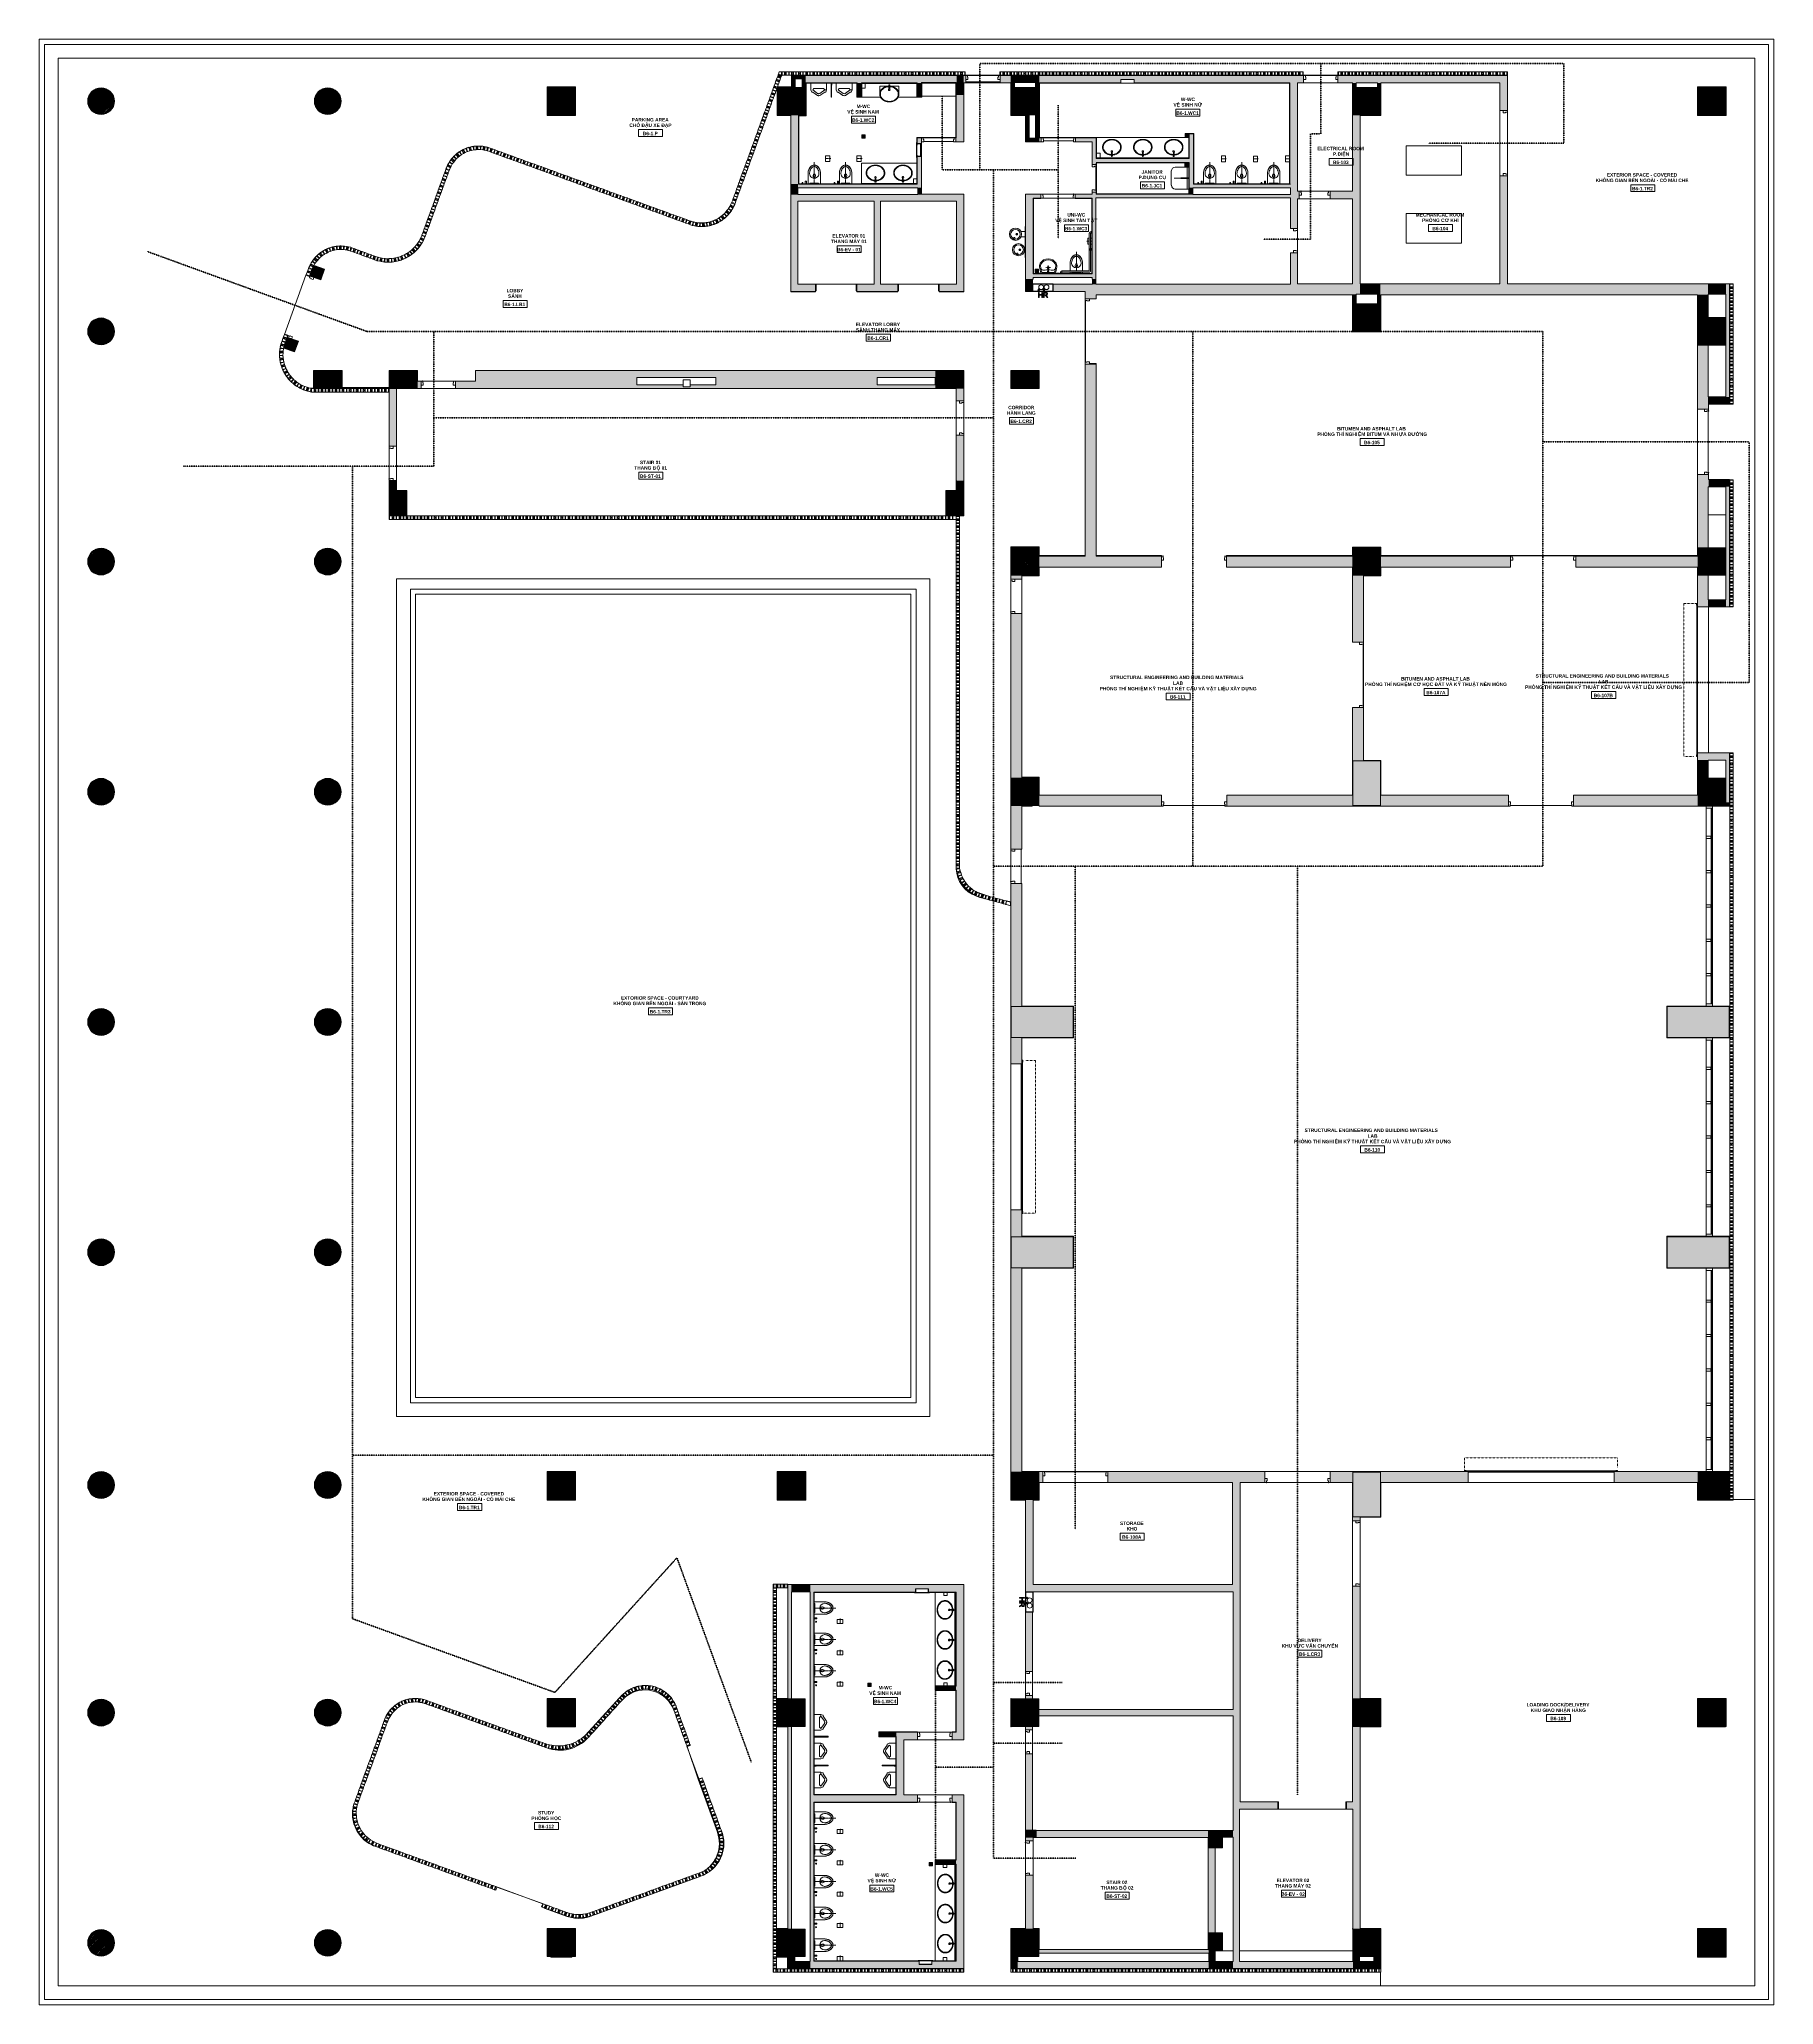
# Model space of a CAD drawing. Header units: millimetres. Extents: x -32090 to 18410, y 18847 to 76047.
import ezdxf

# ---------------------------------------------------------------- set-up
doc = ezdxf.new("R2010")
doc.units = ezdxf.units.MM
for name, pattern in [('Dash', [6.35, 3.175, -3.175]), ('Dash 0_6', [1.2, 0.6, -0.6]), ('dash 1-1', [2, 1, -1])]:
    doc.linetypes.add(name, pattern=pattern)
for name, color, linetype, lineweight in [('A-AREA-IDEN', 2, 'Continuous', 9), ('A-DETL', 90, 'Continuous', 5), ('A-DETL-MBND', 5, 'Continuous', 5), ('A-DOOR', 31, 'Continuous', 5), ('A-DOOR-FRAM', 31, 'Continuous', 5), ('A-DOOR-HDLN', 31, 'Dash 0_6', 5), ('A-FLOR', 192, 'Continuous', 5), ('A-GLAZ-CURT', 52, 'Continuous', 5), ('A-GLAZ-CWMG', 51, 'Continuous', 5), ('A-WALL', 113, 'Continuous', 5), ('A-WALL-PATT', 111, 'Continuous', 5), ('I-WALL', 2, 'Continuous', 5), ('P-SANR-FIXT', 6, 'Continuous', 5), ('P-SANR-FIXT-HDLN', 131, 'Dash', 5), ('Q-SPCQ', 91, 'Continuous', 5), ('S-BEAM', 12, 'Continuous', 5), ('S-COLS', 52, 'Continuous', 5)]:
    doc.layers.add(name, color=color, linetype=linetype, lineweight=lineweight)
doc.styles.add('Arial_B', font='arialbd.ttf', dxfattribs={"height": 100})
doc.styles.add('Arial_B_1', font='arialbd.ttf', dxfattribs={"height": 100})
pattern_1 = [(50, (0, 0), (63.763904, -5.57885), [6.667, -73.342]), (355, (0, 0), (-12.334876, 66.869514), [5.334, -58.674]), (100.451, (5.314, -0.465), (51.43036, 61.29098), [5.667, -62.332]), (46.184, (0, 17.78), (94.87722, -14.714836), [10.001, -110.014]), (96.636, (7.91, 16.55), (83.09115, 86.5993), [8.5, -93.497]), (351.184, (0, 17.78), (83.09204, 86.59928), [8.001, -88.011]), (21, (8.89, 13.335), (53.064487, -35.792726), [6.667, -73.342]), (326, (8.89, 13.335), (21.63066, 64.46546), [5.334, -58.674]), (71.451, (13.31, 10.35), (74.69646, 28.672367), [5.667, -62.332]), (37.5, (0, 0), (1.080413, 29.594271), [1.676, -56.286, 1.676, -57.887, -58.896]), (37.5, (0, 0), (1.080413, 29.594271), [-117.526, 1.676, -57.22]), (7.5, (0, 0), (23.386368, 35.063507), [1.676, -32.283, 1.676, -54.953, -22.447]), (7.5, (0, 0), (23.386368, 35.063507), [-90.589, 1.676, -20.771]), (327.5, (-19.825, 0), (47.456567, -2.0054684), [1.676, -20.549, 1.676, -67.666, -92.011]), (327.5, (-19.825, 0), (47.456567, -2.0054684), [-91.567, 1.676, -90.335]), (317.5, (-28.715, 0), (51.844948, 8.89904), [1.676, -27.216, 1.676, -44.374, -65.341]), (317.5, (-28.715, 0), (51.844948, 8.89904), [-74.943, 1.676, -63.665]), (45, (0, 0), (-26.715908, 26.715908), []), (45, (0, 10.89), (-26.715908, 26.715908), [])]

# ---------------------------------------------------------------- blocks, each defined once
blk = doc.blocks.new('DP3-D201 - DP3-D201-9167346-1st Traffic Floor Plan - Pedestrian')
at = {"layer": 'A-DOOR'}
for p, q in [((-903, 110), (-947, 110)), ((-900, 108), (-900, 94)), ((-900, 94), (-897, 94)), ((-900, 63), (-900, 94)), ((-897, 94), (-897, 113)), ((-888, 60), (-897, 60)), ((-885, -7), (-885, 57)), ((885, 57), (885, -7)), ((897, 60), (888, 60)), ((897, 113), (897, 94)), ((897, 94), (900, 94)), ((900, 94), (900, 108)), ((900, 94), (900, 63)), ((947, 110), (903, 110)), ((-947, -10), (-888, -10)), ((888, -10), (947, -10))]:
    blk.add_line(p, q, dxfattribs=at)
for centre, radius, start, end in [((-947, 107), 3, 90, 180.0361), ((-947, 107), 3, 141.4492, 180.0361), ((-947, 107), 3, 90, 128.5869), ((-900, 113), 3, 0, 249.3211), ((-903, 107), 3, 0, 90), ((-903, 107), 3, 360, 90), ((-900, 113), 3, 58.6638, 131.9935), ((-900, 113), 3, 58.6638, 131.9935), ((-900, 113), 3, 58.6638, 131.9935), ((-900, 113), 3, 58.6638, 131.9935), ((-900, 113), 3, 58.6638, 131.9935), ((-900, 113), 3, 58.6638, 131.9935), ((-900, 113), 3, 58.6638, 131.9935), ((-902, 108), 2.19, 3.0662, 59.0753), ((-897, 63), 3, 180, 270), ((-888, 57), 3, 360, 90), ((-888, 57), 3, 360, 90), ((888, 57), 3, 90, 180), ((888, 57), 3, 90, 180), ((900, 113), 3, 290.6789, 180), ((897, 63), 3, 270, 360), ((900, 113), 3, 48.0065, 121.3362), ((900, 113), 3, 48.0065, 121.3362), ((900, 113), 3, 48.0065, 121.3362), ((900, 113), 3, 48.0065, 121.3362), ((900, 113), 3, 48.0065, 121.3362), ((900, 113), 3, 48.0065, 121.3362), ((900, 113), 3, 48.0065, 121.3362), ((902, 108), 2.19, 120.9247, 176.9338), ((903, 107), 3, 90, 180), ((903, 107), 3, 90, 180), ((947, 107), 3, 359.9639, 90), ((947, 107), 3, 51.4131, 90), ((947, 107), 3, 359.9639, 38.5508), ((-947, -7), 3, 180, 270), ((-947, -7), 3, 180, 270), ((-888, -7), 3, 270, 360), ((-888, -7), 3, 270, 360), ((888, -7), 3, 180, 270), ((888, -7), 3, 180, 270), ((947, -7), 3, 270, 360), ((947, -7), 3, 270, 0)]:
    blk.add_arc(centre, radius, start, end, dxfattribs=at)
blk = doc.blocks.new('DP3-DF201 - DP3-DF201a-10834027-1st Traffic Floor Plan - Pedestrian')
at = {"layer": 'A-DOOR'}
for p, q in [((-903, 160), (-947, 160)), ((-947, 40), (-888, 40)), ((-900, 158), (-900, 144)), ((-900, 144), (-897, 144)), ((-900, 113), (-900, 144)), ((-897, 144), (-897, 163)), ((-888, 110), (-897, 110)), ((-885, 43), (-885, 107)), ((885, 107), (885, 43)), ((897, 110), (888, 110)), ((888, 40), (947, 40)), ((897, 163), (897, 144)), ((897, 144), (900, 144)), ((900, 144), (900, 158)), ((900, 144), (900, 113)), ((947, 160), (903, 160))]:
    blk.add_line(p, q, dxfattribs=at)
for centre, radius, start, end in [((-947, 157), 3, 90, 180.0361), ((-947, 157), 3, 141.4492, 180.0361), ((-947, 43), 3, 180, 270), ((-947, 43), 3, 180, 270), ((-947, 157), 3, 90, 128.5869), ((-900, 163), 3, 0, 249.3211), ((-903, 157), 3, 0, 90), ((-903, 157), 3, 360, 90), ((-900, 163), 3, 58.6638, 131.9935), ((-900, 163), 3, 58.6638, 131.9935), ((-900, 163), 3, 58.6638, 131.9935), ((-900, 163), 3, 58.6638, 131.9935), ((-900, 163), 3, 58.6638, 131.9935), ((-900, 163), 3, 58.6638, 131.9935), ((-900, 163), 3, 58.6638, 131.9935), ((-902, 158), 2.19, 3.0662, 59.0753), ((-897, 113), 3, 180, 270), ((-888, 107), 3, 360, 90), ((-888, 107), 3, 360, 90), ((-888, 43), 3, 270, 360), ((-888, 43), 3, 270, 360), ((888, 107), 3, 90, 180), ((888, 107), 3, 90, 180), ((888, 43), 3, 180, 270), ((888, 43), 3, 180, 270), ((900, 163), 3, 290.6789, 180), ((897, 113), 3, 270, 360), ((900, 163), 3, 48.0065, 121.3362), ((900, 163), 3, 48.0065, 121.3362), ((900, 163), 3, 48.0065, 121.3362), ((900, 163), 3, 48.0065, 121.3362), ((900, 163), 3, 48.0065, 121.3362), ((900, 163), 3, 48.0065, 121.3362), ((900, 163), 3, 48.0065, 121.3362), ((902, 158), 2.19, 120.9247, 176.9338), ((903, 157), 3, 90, 180), ((903, 157), 3, 90, 180), ((947, 157), 3, 359.9639, 90), ((947, 157), 3, 51.4131, 90), ((947, 43), 3, 270, 360), ((947, 43), 3, 270, 0), ((947, 157), 3, 359.9639, 38.5508)]:
    blk.add_arc(centre, radius, start, end, dxfattribs=at)
blk = doc.blocks.new('DP3-DF201 - DP3-DF201a-10834029-1st Traffic Floor Plan - Pedestrian')
at = {"layer": 'A-DOOR'}
for p, q in [((-903, 160), (-947, 160)), ((-947, 40), (-888, 40)), ((-900, 158), (-900, 144)), ((-900, 144), (-897, 144)), ((-900, 113), (-900, 144)), ((-897, 144), (-897, 163)), ((-888, 110), (-897, 110)), ((-885, 43), (-885, 107)), ((885, 107), (885, 43)), ((897, 110), (888, 110)), ((888, 40), (947, 40)), ((897, 163), (897, 144)), ((897, 144), (900, 144)), ((900, 144), (900, 158)), ((900, 144), (900, 113)), ((947, 160), (903, 160))]:
    blk.add_line(p, q, dxfattribs=at)
for centre, radius, start, end in [((-947, 157), 3, 90, 180.0361), ((-947, 157), 3, 141.4492, 180.0361), ((-947, 43), 3, 180, 270), ((-947, 43), 3, 180, 270), ((-947, 157), 3, 90, 128.5869), ((-900, 163), 3, 0, 249.3211), ((-903, 157), 3, 0, 90), ((-903, 157), 3, 360, 90), ((-900, 163), 3, 58.6638, 131.9935), ((-900, 163), 3, 58.6638, 131.9935), ((-900, 163), 3, 58.6638, 131.9935), ((-900, 163), 3, 58.6638, 131.9935), ((-900, 163), 3, 58.6638, 131.9935), ((-900, 163), 3, 58.6638, 131.9935), ((-900, 163), 3, 58.6638, 131.9935), ((-902, 158), 2.19, 3.0662, 59.0753), ((-897, 113), 3, 180, 270), ((-888, 107), 3, 360, 90), ((-888, 107), 3, 360, 90), ((-888, 43), 3, 270, 360), ((-888, 43), 3, 270, 360), ((888, 107), 3, 90, 180), ((888, 107), 3, 90, 180), ((888, 43), 3, 180, 270), ((888, 43), 3, 180, 270), ((900, 163), 3, 290.6789, 180), ((897, 113), 3, 270, 360), ((900, 163), 3, 48.0065, 121.3362), ((900, 163), 3, 48.0065, 121.3362), ((900, 163), 3, 48.0065, 121.3362), ((900, 163), 3, 48.0065, 121.3362), ((900, 163), 3, 48.0065, 121.3362), ((900, 163), 3, 48.0065, 121.3362), ((900, 163), 3, 48.0065, 121.3362), ((902, 158), 2.19, 120.9247, 176.9338), ((903, 157), 3, 90, 180), ((903, 157), 3, 90, 180), ((947, 157), 3, 359.9639, 90), ((947, 157), 3, 51.4131, 90), ((947, 43), 3, 270, 360), ((947, 43), 3, 270, 0), ((947, 157), 3, 359.9639, 38.5508)]:
    blk.add_arc(centre, radius, start, end, dxfattribs=at)
blk = doc.blocks.new('Concrete-Round-Column - CLOS CIRLE 750-8231718-1st Traffic Floor Plan - Pedestrian')
at = {"layer": 'S-COLS'}
h = blk.add_hatch(dxfattribs=at)
h.set_pattern_fill('FP_2', color=256, style=0, pattern_type=2)
h.set_pattern_definition([(50, (23689.934, -74247), (63.763904, -5.57885), [6.667, -73.342]), (355, (23689.934, -74247), (-12.334876, 66.869514), [5.334, -58.674]), (100.451, (23695.25, -74247.465), (51.43036, 61.29098), [5.667, -62.332]), (46.184, (23689.934, -74229.22), (94.87722, -14.714836), [10.001, -110.014]), (96.636, (23697.84, -74230.45), (83.09115, 86.5993), [8.5, -93.497]), (351.184, (23689.93, -74229.22), (83.09204, 86.59928), [8.001, -88.011]), (21, (23698.824, -74233.665), (53.064487, -35.792726), [6.668, -73.343]), (326, (23698.824, -74233.665), (21.63066, 64.46546), [5.334, -58.674]), (71.451, (23703.246, -74236.65), (74.69646, 28.672367), [5.667, -62.332]), (37.5, (23689.934, -74247), (1.080413, 29.594271), [1.676, -56.286, 1.676, -57.887, -58.896]), (37.5, (23689.934, -74247), (1.080413, 29.594271), [-117.526, 1.676, -57.22]), (7.5, (23689.934, -74247), (23.386368, 35.063507), [1.676, -32.283, 1.676, -54.953, -22.447]), (7.5, (23689.934, -74247), (23.386368, 35.063507), [-90.589, 1.676, -20.771]), (327.5, (23670.11, -74247), (47.456567, -2.005468), [1.676, -20.549, 1.676, -67.666, -92.011]), (327.5, (23670.11, -74247), (47.456567, -2.005468), [-91.567, 1.676, -90.335]), (317.5, (23661.22, -74247), (51.844948, 8.89904), [1.676, -27.216, 1.676, -44.374, -65.342]), (317.5, (23661.22, -74247), (51.844948, 8.89904), [-74.943, 1.676, -63.665]), (45, (23689.934, -74247), (-26.715908, 26.715908), []), (45, (23689.934, -74236.11), (-26.715908, 26.715908), [])])
h.paths.add_polyline_path([(0, -375), (65, -369), (128, -352), (187, -325), (241, -287), (287, -241), (325, -188), (352, -128), (369, -65), (375, 0), (369, 65), (352, 128), (325, 187), (287, 241), (241, 287), (187, 325), (128, 352), (65, 369), (0, 375), (-65, 369), (-128, 352), (-188, 325), (-241, 287), (-287, 241), (-325, 187), (-352, 128), (-369, 65), (-375, 0), (-369, -65), (-352, -128), (-325, -188), (-287, -241), (-241, -287), (-188, -325), (-128, -352), (-65, -369)])
at = {"layer": 'S-COLS', "lineweight": 15}
for start, end in [(360, 180), (180, 360)]:
    blk.add_arc((0, 0), 375, start, end, dxfattribs=at)
blk = doc.blocks.new('Concrete-Round-Column - CLOS CIRLE 750-V1-1st Traffic Floor Plan - Pedestrian')
at = {"layer": 'S-COLS'}
h = blk.add_hatch(dxfattribs=at)
h.set_pattern_fill('FP_3', color=256, style=0, pattern_type=2)
h.set_pattern_definition([(50, (30289.934, -60847), (63.763904, -5.57885), [6.667, -73.342]), (355, (30289.934, -60847), (-12.334876, 66.869514), [5.334, -58.674]), (100.451, (30295.25, -60847.465), (51.43036, 61.29098), [5.667, -62.332]), (46.184, (30289.934, -60829.22), (94.87722, -14.71484), [10.001, -110.014]), (96.636, (30297.84, -60830.45), (83.09115, 86.5993), [8.5, -93.497]), (351.184, (30289.93, -60829.22), (83.09204, 86.59928), [8.001, -88.011]), (21, (30298.824, -60833.665), (53.064487, -35.792726), [6.668, -73.343]), (326, (30298.824, -60833.665), (21.63066, 64.46546), [5.334, -58.674]), (71.451, (30303.246, -60836.65), (74.69646, 28.672367), [5.667, -62.332]), (37.5, (30289.934, -60847), (1.080413, 29.594271), [1.676, -56.286, 1.676, -57.887, -58.896]), (37.5, (30289.934, -60847), (1.080413, 29.594271), [-117.526, 1.676, -57.22]), (7.5, (30289.934, -60847), (23.386368, 35.063507), [1.676, -32.283, 1.676, -54.953, -22.447]), (7.5, (30289.934, -60847), (23.386368, 35.063507), [-90.589, 1.676, -20.771]), (327.5, (30270.11, -60847), (47.456567, -2.005468), [1.676, -20.549, 1.676, -67.666, -92.011]), (327.5, (30270.11, -60847), (47.456567, -2.005468), [-91.567, 1.676, -90.335]), (317.5, (30261.22, -60847), (51.844948, 8.89904), [1.676, -27.216, 1.676, -44.374, -65.342]), (317.5, (30261.22, -60847), (51.844948, 8.89904), [-74.943, 1.676, -63.665]), (45, (30289.934, -60847), (-26.715908, 26.715908), []), (45, (30289.934, -60836.11), (-26.715908, 26.715908), [])])
h.paths.add_polyline_path([(0, -375), (65, -369), (128, -352), (187, -325), (241, -287), (287, -241), (325, -188), (352, -128), (369, -65), (375, 0), (369, 65), (352, 128), (325, 187), (287, 241), (241, 287), (187, 325), (128, 352), (65, 369), (0, 375), (-65, 369), (-128, 352), (-188, 325), (-241, 287), (-287, 241), (-325, 187), (-352, 128), (-369, 65), (-375, 0), (-369, -65), (-352, -128), (-325, -188), (-287, -241), (-241, -287), (-188, -325), (-128, -352), (-65, -369)])
at = {"layer": 'S-COLS', "lineweight": 15}
for start, end in [(360, 180), (180, 360)]:
    blk.add_arc((0, 0), 375, start, end, dxfattribs=at)
blk = doc.blocks.new('Concrete-Round-Column - CLOS CIRLE 750-V2-1st Traffic Floor Plan - Pedestrian')
at = {"layer": 'S-COLS'}
h = blk.add_hatch(dxfattribs=at)
h.set_pattern_fill('FP_4', color=256, style=0, pattern_type=2)
h.set_pattern_definition([(50, (23689.934, -60847), (63.763904, -5.57885), [6.667, -73.342]), (355, (23689.934, -60847), (-12.334876, 66.869514), [5.334, -58.674]), (100.451, (23695.25, -60847.465), (51.43036, 61.29098), [5.667, -62.332]), (46.184, (23689.934, -60829.22), (94.87722, -14.71484), [10.001, -110.014]), (96.636, (23697.84, -60830.45), (83.09115, 86.5993), [8.5, -93.497]), (351.184, (23689.93, -60829.22), (83.09204, 86.59928), [8.001, -88.011]), (21, (23698.824, -60833.665), (53.064487, -35.792726), [6.668, -73.343]), (326, (23698.824, -60833.665), (21.63066, 64.46546), [5.334, -58.674]), (71.451, (23703.246, -60836.65), (74.69646, 28.672367), [5.667, -62.332]), (37.5, (23689.934, -60847), (1.080413, 29.594271), [1.676, -56.286, 1.676, -57.887, -58.896]), (37.5, (23689.934, -60847), (1.080413, 29.594271), [-117.526, 1.676, -57.22]), (7.5, (23689.934, -60847), (23.386368, 35.063507), [1.676, -32.283, 1.676, -54.953, -22.447]), (7.5, (23689.934, -60847), (23.386368, 35.063507), [-90.589, 1.676, -20.771]), (327.5, (23670.11, -60847), (47.456567, -2.005468), [1.676, -20.549, 1.676, -67.666, -92.011]), (327.5, (23670.11, -60847), (47.456567, -2.005468), [-91.567, 1.676, -90.335]), (317.5, (23661.22, -60847), (51.844948, 8.89904), [1.676, -27.216, 1.676, -44.374, -65.342]), (317.5, (23661.22, -60847), (51.844948, 8.89904), [-74.943, 1.676, -63.665]), (45, (23689.934, -60847), (-26.715908, 26.715908), []), (45, (23689.934, -60836.11), (-26.715908, 26.715908), [])])
h.paths.add_polyline_path([(0, -375), (65, -369), (128, -352), (187, -325), (241, -287), (287, -241), (325, -188), (352, -128), (369, -65), (375, 0), (369, 65), (352, 128), (325, 187), (287, 241), (241, 287), (187, 325), (128, 352), (65, 369), (0, 375), (-65, 369), (-128, 352), (-188, 325), (-241, 287), (-287, 241), (-325, 187), (-352, 128), (-369, 65), (-375, 0), (-369, -65), (-352, -128), (-325, -188), (-287, -241), (-241, -287), (-188, -325), (-128, -352), (-65, -369)])
at = {"layer": 'S-COLS', "lineweight": 15}
for start, end in [(360, 180), (180, 360)]:
    blk.add_arc((0, 0), 375, start, end, dxfattribs=at)
blk = doc.blocks.new('Concrete-Round-Column - CLOS CIRLE 750-V3-1st Traffic Floor Plan - Pedestrian')
at = {"layer": 'S-COLS'}
h = blk.add_hatch(dxfattribs=at)
h.set_pattern_fill('FP_5', color=256, style=0, pattern_type=2)
h.set_pattern_definition([(50, (30289.934, -54147), (63.763904, -5.57885), [6.667, -73.342]), (355, (30289.934, -54147), (-12.334876, 66.869514), [5.334, -58.674]), (100.451, (30295.25, -54147.465), (51.43036, 61.29098), [5.667, -62.332]), (46.184, (30289.934, -54129.22), (94.87722, -14.71484), [10.001, -110.014]), (96.636, (30297.84, -54130.45), (83.09115, 86.5993), [8.5, -93.497]), (351.184, (30289.93, -54129.22), (83.09204, 86.59928), [8.001, -88.011]), (21, (30298.824, -54133.665), (53.064487, -35.792726), [6.668, -73.343]), (326, (30298.824, -54133.665), (21.63066, 64.46546), [5.334, -58.674]), (71.451, (30303.246, -54136.65), (74.69646, 28.67237), [5.667, -62.332]), (37.5, (30289.934, -54147), (1.080413, 29.594271), [1.676, -56.286, 1.676, -57.887, -58.896]), (37.5, (30289.934, -54147), (1.080413, 29.594271), [-117.526, 1.676, -57.22]), (7.5, (30289.934, -54147), (23.386368, 35.063507), [1.676, -32.283, 1.676, -54.953, -22.447]), (7.5, (30289.934, -54147), (23.386368, 35.063507), [-90.589, 1.676, -20.771]), (327.5, (30270.11, -54147), (47.456567, -2.005468), [1.676, -20.549, 1.676, -67.666, -92.011]), (327.5, (30270.11, -54147), (47.456567, -2.005468), [-91.567, 1.676, -90.335]), (317.5, (30261.22, -54147), (51.844948, 8.89904), [1.676, -27.216, 1.676, -44.374, -65.342]), (317.5, (30261.22, -54147), (51.844948, 8.89904), [-74.943, 1.676, -63.665]), (45, (30289.934, -54147), (-26.715908, 26.715908), []), (45, (30289.934, -54136.11), (-26.715908, 26.715908), [])])
h.paths.add_polyline_path([(0, -375), (65, -369), (128, -352), (187, -325), (241, -287), (287, -241), (325, -188), (352, -128), (369, -65), (375, 0), (369, 65), (352, 128), (325, 187), (287, 241), (241, 287), (187, 325), (128, 352), (65, 369), (0, 375), (-65, 369), (-128, 352), (-188, 325), (-241, 287), (-287, 241), (-325, 187), (-352, 128), (-369, 65), (-375, 0), (-369, -65), (-352, -128), (-325, -188), (-287, -241), (-241, -287), (-188, -325), (-128, -352), (-65, -369)])
at = {"layer": 'S-COLS', "lineweight": 15}
for start, end in [(360, 180), (180, 360)]:
    blk.add_arc((0, 0), 375, start, end, dxfattribs=at)
blk = doc.blocks.new('Concrete-Round-Column - CLOS CIRLE 750-V4-1st Traffic Floor Plan - Pedestrian')
at = {"layer": 'S-COLS'}
h = blk.add_hatch(dxfattribs=at)
h.set_pattern_fill('FP_6', color=256, style=0, pattern_type=2)
h.set_pattern_definition([(50, (23689.934, -54147), (63.763904, -5.57885), [6.667, -73.342]), (355, (23689.934, -54147), (-12.334876, 66.869514), [5.334, -58.674]), (100.451, (23695.25, -54147.465), (51.43036, 61.29098), [5.667, -62.332]), (46.184, (23689.934, -54129.22), (94.87722, -14.71484), [10.001, -110.014]), (96.636, (23697.84, -54130.45), (83.09115, 86.5993), [8.5, -93.497]), (351.184, (23689.93, -54129.22), (83.09204, 86.59928), [8.001, -88.011]), (21, (23698.824, -54133.665), (53.064487, -35.792726), [6.668, -73.343]), (326, (23698.824, -54133.665), (21.63066, 64.46546), [5.334, -58.674]), (71.451, (23703.246, -54136.65), (74.69646, 28.67237), [5.667, -62.332]), (37.5, (23689.934, -54147), (1.080413, 29.594271), [1.676, -56.286, 1.676, -57.887, -58.896]), (37.5, (23689.934, -54147), (1.080413, 29.594271), [-117.526, 1.676, -57.22]), (7.5, (23689.934, -54147), (23.386368, 35.063507), [1.676, -32.283, 1.676, -54.953, -22.447]), (7.5, (23689.934, -54147), (23.386368, 35.063507), [-90.589, 1.676, -20.771]), (327.5, (23670.11, -54147), (47.456567, -2.005468), [1.676, -20.549, 1.676, -67.666, -92.011]), (327.5, (23670.11, -54147), (47.456567, -2.005468), [-91.567, 1.676, -90.335]), (317.5, (23661.22, -54147), (51.844948, 8.89904), [1.676, -27.216, 1.676, -44.374, -65.342]), (317.5, (23661.22, -54147), (51.844948, 8.89904), [-74.943, 1.676, -63.665]), (45, (23689.934, -54147), (-26.715908, 26.715908), []), (45, (23689.934, -54136.11), (-26.715908, 26.715908), [])])
h.paths.add_polyline_path([(0, -375), (65, -369), (128, -352), (187, -325), (241, -287), (287, -241), (325, -188), (352, -128), (369, -65), (375, 0), (369, 65), (352, 128), (325, 187), (287, 241), (241, 287), (187, 325), (128, 352), (65, 369), (0, 375), (-65, 369), (-128, 352), (-188, 325), (-241, 287), (-287, 241), (-325, 187), (-352, 128), (-369, 65), (-375, 0), (-369, -65), (-352, -128), (-325, -188), (-287, -241), (-241, -287), (-188, -325), (-128, -352), (-65, -369)])
at = {"layer": 'S-COLS', "lineweight": 15}
for start, end in [(360, 180), (180, 360)]:
    blk.add_arc((0, 0), 375, start, end, dxfattribs=at)
blk = doc.blocks.new('Concrete-Round-Column - CLOS CIRLE 750-V5-1st Traffic Floor Plan - Pedestrian')
at = {"layer": 'S-COLS'}
h = blk.add_hatch(dxfattribs=at)
h.set_pattern_fill('FP_7', color=256, style=0, pattern_type=2)
h.set_pattern_definition([(50, (30289.934, -47447), (63.763904, -5.57885), [6.667, -73.342]), (355, (30289.934, -47447), (-12.334876, 66.869514), [5.334, -58.674]), (100.451, (30295.25, -47447.465), (51.43036, 61.29098), [5.667, -62.332]), (46.184, (30289.934, -47429.22), (94.87722, -14.71484), [10.001, -110.014]), (96.636, (30297.84, -47430.45), (83.09115, 86.5993), [8.5, -93.497]), (351.184, (30289.93, -47429.22), (83.09204, 86.59928), [8.001, -88.011]), (21, (30298.824, -47433.665), (53.064487, -35.792726), [6.668, -73.343]), (326, (30298.824, -47433.665), (21.63066, 64.46546), [5.334, -58.674]), (71.451, (30303.246, -47436.65), (74.69646, 28.67237), [5.667, -62.332]), (37.5, (30289.934, -47447), (1.080413, 29.594271), [1.676, -56.286, 1.676, -57.887, -58.896]), (37.5, (30289.934, -47447), (1.080413, 29.594271), [-117.526, 1.676, -57.22]), (7.5, (30289.934, -47447), (23.386368, 35.063507), [1.676, -32.283, 1.676, -54.953, -22.447]), (7.5, (30289.934, -47447), (23.386368, 35.063507), [-90.589, 1.676, -20.771]), (327.5, (30270.11, -47447), (47.456567, -2.005468), [1.676, -20.549, 1.676, -67.666, -92.011]), (327.5, (30270.11, -47447), (47.456567, -2.005468), [-91.567, 1.676, -90.335]), (317.5, (30261.22, -47447), (51.844948, 8.89904), [1.676, -27.216, 1.676, -44.374, -65.342]), (317.5, (30261.22, -47447), (51.844948, 8.89904), [-74.943, 1.676, -63.665]), (45, (30289.934, -47447), (-26.715908, 26.715908), []), (45, (30289.934, -47436.11), (-26.715908, 26.715908), [])])
h.paths.add_polyline_path([(0, -375), (65, -369), (128, -352), (187, -325), (241, -287), (287, -241), (325, -188), (352, -128), (369, -65), (375, 0), (369, 65), (352, 128), (325, 187), (287, 241), (241, 287), (187, 325), (128, 352), (65, 369), (0, 375), (-65, 369), (-128, 352), (-188, 325), (-241, 287), (-287, 241), (-325, 187), (-352, 128), (-369, 65), (-375, 0), (-369, -65), (-352, -128), (-325, -188), (-287, -241), (-241, -287), (-188, -325), (-128, -352), (-65, -369)])
at = {"layer": 'S-COLS', "lineweight": 15}
for start, end in [(360, 180), (180, 360)]:
    blk.add_arc((0, 0), 375, start, end, dxfattribs=at)
blk = doc.blocks.new('Concrete-Round-Column - CLOS CIRLE 750-V6-1st Traffic Floor Plan - Pedestrian')
at = {"layer": 'S-COLS'}
h = blk.add_hatch(dxfattribs=at)
h.set_pattern_fill('FP_8', color=256, style=0, pattern_type=2)
h.set_pattern_definition([(50, (23689.934, -47447), (63.763904, -5.57885), [6.667, -73.342]), (355, (23689.934, -47447), (-12.334876, 66.86951), [5.334, -58.674]), (100.451, (23695.25, -47447.465), (51.43036, 61.29098), [5.667, -62.332]), (46.184, (23689.934, -47429.22), (94.87722, -14.71484), [10.001, -110.014]), (96.636, (23697.84, -47430.45), (83.09115, 86.5993), [8.5, -93.497]), (351.184, (23689.93, -47429.22), (83.09204, 86.59928), [8.001, -88.011]), (21, (23698.824, -47433.665), (53.064487, -35.792726), [6.668, -73.343]), (326, (23698.824, -47433.665), (21.63066, 64.46546), [5.334, -58.674]), (71.451, (23703.246, -47436.65), (74.69646, 28.67237), [5.667, -62.332]), (37.5, (23689.934, -47447), (1.080413, 29.594271), [1.676, -56.286, 1.676, -57.887, -58.896]), (37.5, (23689.934, -47447), (1.080413, 29.594271), [-117.526, 1.676, -57.22]), (7.5, (23689.934, -47447), (23.386368, 35.063507), [1.676, -32.283, 1.676, -54.953, -22.447]), (7.5, (23689.934, -47447), (23.386368, 35.063507), [-90.589, 1.676, -20.771]), (327.5, (23670.11, -47447), (47.456567, -2.005468), [1.676, -20.549, 1.676, -67.666, -92.011]), (327.5, (23670.11, -47447), (47.456567, -2.005468), [-91.567, 1.676, -90.335]), (317.5, (23661.22, -47447), (51.844948, 8.89904), [1.676, -27.216, 1.676, -44.374, -65.342]), (317.5, (23661.22, -47447), (51.844948, 8.89904), [-74.943, 1.676, -63.665]), (45, (23689.934, -47447), (-26.715908, 26.715908), []), (45, (23689.934, -47436.11), (-26.715908, 26.715908), [])])
h.paths.add_polyline_path([(0, -375), (65, -369), (128, -352), (187, -325), (241, -287), (287, -241), (325, -188), (352, -128), (369, -65), (375, 0), (369, 65), (352, 128), (325, 187), (287, 241), (241, 287), (187, 325), (128, 352), (65, 369), (0, 375), (-65, 369), (-128, 352), (-188, 325), (-241, 287), (-287, 241), (-325, 187), (-352, 128), (-369, 65), (-375, 0), (-369, -65), (-352, -128), (-325, -188), (-287, -241), (-241, -287), (-188, -325), (-128, -352), (-65, -369)])
at = {"layer": 'S-COLS', "lineweight": 15}
for start, end in [(360, 180), (180, 360)]:
    blk.add_arc((0, 0), 375, start, end, dxfattribs=at)
blk = doc.blocks.new('Concrete-Round-Column - CLOS CIRLE 750-V7-1st Traffic Floor Plan - Pedestrian')
at = {"layer": 'S-COLS'}
h = blk.add_hatch(dxfattribs=at)
h.set_pattern_fill('FP_9', color=256, style=0, pattern_type=2)
h.set_pattern_definition([(50, (30289.934, -40747), (63.763904, -5.57885), [6.667, -73.342]), (355, (30289.934, -40747), (-12.334876, 66.86951), [5.334, -58.674]), (100.451, (30295.25, -40747.465), (51.43036, 61.29098), [5.667, -62.332]), (46.184, (30289.934, -40729.22), (94.87722, -14.71484), [10.001, -110.014]), (96.636, (30297.84, -40730.45), (83.09115, 86.5993), [8.5, -93.497]), (351.184, (30289.93, -40729.22), (83.09204, 86.59928), [8.001, -88.011]), (21, (30298.824, -40733.665), (53.064487, -35.792726), [6.668, -73.343]), (326, (30298.824, -40733.665), (21.63066, 64.46546), [5.334, -58.674]), (71.451, (30303.246, -40736.65), (74.69646, 28.67237), [5.667, -62.332]), (37.5, (30289.934, -40747), (1.080413, 29.594271), [1.676, -56.286, 1.676, -57.887, -58.896]), (37.5, (30289.934, -40747), (1.080413, 29.594271), [-117.526, 1.676, -57.22]), (7.5, (30289.934, -40747), (23.386368, 35.063507), [1.676, -32.283, 1.676, -54.953, -22.447]), (7.5, (30289.934, -40747), (23.386368, 35.063507), [-90.589, 1.676, -20.771]), (327.5, (30270.11, -40747), (47.456567, -2.005468), [1.676, -20.549, 1.676, -67.666, -92.011]), (327.5, (30270.11, -40747), (47.456567, -2.005468), [-91.567, 1.676, -90.335]), (317.5, (30261.22, -40747), (51.844948, 8.89904), [1.676, -27.216, 1.676, -44.374, -65.342]), (317.5, (30261.22, -40747), (51.844948, 8.89904), [-74.943, 1.676, -63.665]), (45, (30289.934, -40747), (-26.715908, 26.715908), []), (45, (30289.934, -40736.11), (-26.715908, 26.715908), [])])
h.paths.add_polyline_path([(0, -375), (65, -369), (128, -352), (187, -325), (241, -287), (287, -241), (325, -188), (352, -128), (369, -65), (375, 0), (369, 65), (352, 128), (325, 187), (287, 241), (241, 287), (187, 325), (128, 352), (65, 369), (0, 375), (-65, 369), (-128, 352), (-188, 325), (-241, 287), (-287, 241), (-325, 187), (-352, 128), (-369, 65), (-375, 0), (-369, -65), (-352, -128), (-325, -188), (-287, -241), (-241, -287), (-188, -325), (-128, -352), (-65, -369)])
at = {"layer": 'S-COLS', "lineweight": 15}
for start, end in [(360, 180), (180, 360)]:
    blk.add_arc((0, 0), 375, start, end, dxfattribs=at)
blk = doc.blocks.new('Concrete-Round-Column - CLOS CIRLE 750-V8-1st Traffic Floor Plan - Pedestrian')
at = {"layer": 'S-COLS'}
h = blk.add_hatch(dxfattribs=at)
h.set_pattern_fill('FP_10', color=256, style=0, pattern_type=2)
h.set_pattern_definition([(50, (23689.934, -40747), (63.763904, -5.57885), [6.667, -73.342]), (355, (23689.934, -40747), (-12.33488, 66.86951), [5.334, -58.674]), (100.451, (23695.25, -40747.465), (51.43036, 61.29098), [5.667, -62.332]), (46.184, (23689.934, -40729.22), (94.87722, -14.71484), [10.001, -110.014]), (96.636, (23697.84, -40730.45), (83.09115, 86.5993), [8.5, -93.497]), (351.184, (23689.93, -40729.22), (83.09204, 86.59928), [8.001, -88.011]), (21, (23698.824, -40733.665), (53.064487, -35.792726), [6.668, -73.343]), (326, (23698.824, -40733.665), (21.63066, 64.46546), [5.334, -58.674]), (71.451, (23703.246, -40736.65), (74.69646, 28.67237), [5.667, -62.332]), (37.5, (23689.934, -40747), (1.080413, 29.594271), [1.676, -56.286, 1.676, -57.887, -58.896]), (37.5, (23689.934, -40747), (1.080413, 29.594271), [-117.526, 1.676, -57.22]), (7.5, (23689.934, -40747), (23.386368, 35.063507), [1.676, -32.283, 1.676, -54.953, -22.447]), (7.5, (23689.934, -40747), (23.386368, 35.063507), [-90.589, 1.676, -20.771]), (327.5, (23670.11, -40747), (47.456567, -2.005468), [1.676, -20.549, 1.676, -67.666, -92.011]), (327.5, (23670.11, -40747), (47.456567, -2.005468), [-91.567, 1.676, -90.335]), (317.5, (23661.22, -40747), (51.844948, 8.89904), [1.676, -27.216, 1.676, -44.374, -65.342]), (317.5, (23661.22, -40747), (51.844948, 8.89904), [-74.943, 1.676, -63.665]), (45, (23689.934, -40747), (-26.715908, 26.715908), []), (45, (23689.934, -40736.11), (-26.715908, 26.715908), [])])
h.paths.add_polyline_path([(0, -375), (65, -369), (128, -352), (187, -325), (241, -287), (287, -241), (325, -188), (352, -128), (369, -65), (375, 0), (369, 65), (352, 128), (325, 187), (287, 241), (241, 287), (187, 325), (128, 352), (65, 369), (0, 375), (-65, 369), (-128, 352), (-188, 325), (-241, 287), (-287, 241), (-325, 187), (-352, 128), (-369, 65), (-375, 0), (-369, -65), (-352, -128), (-325, -188), (-287, -241), (-241, -287), (-188, -325), (-128, -352), (-65, -369)])
at = {"layer": 'S-COLS', "lineweight": 15}
for start, end in [(360, 180), (180, 360)]:
    blk.add_arc((0, 0), 375, start, end, dxfattribs=at)
blk = doc.blocks.new('Concrete-Round-Column - CLOS CIRLE 750-V9-1st Traffic Floor Plan - Pedestrian')
at = {"layer": 'S-COLS'}
h = blk.add_hatch(dxfattribs=at)
h.set_pattern_fill('FP_11', color=256, style=0, pattern_type=2)
h.set_pattern_definition([(50, (30289.934, -33972), (63.763904, -5.57885), [6.667, -73.342]), (355, (30289.934, -33972), (-12.33488, 66.86951), [5.334, -58.674]), (100.451, (30295.25, -33972.465), (51.43036, 61.29098), [5.667, -62.332]), (46.184, (30289.934, -33954.22), (94.87722, -14.71484), [10.001, -110.014]), (96.636, (30297.84, -33955.45), (83.09115, 86.5993), [8.5, -93.497]), (351.184, (30289.93, -33954.22), (83.09204, 86.59928), [8.001, -88.011]), (21, (30298.824, -33958.665), (53.064487, -35.792726), [6.667, -73.342]), (326, (30298.824, -33958.665), (21.63066, 64.46546), [5.334, -58.674]), (71.451, (30303.246, -33961.65), (74.69646, 28.67237), [5.667, -62.332]), (37.5, (30289.934, -33972), (1.080413, 29.594271), [1.676, -56.286, 1.676, -57.887, -58.896]), (37.5, (30289.934, -33972), (1.080413, 29.594271), [-117.526, 1.676, -57.22]), (7.5, (30289.934, -33972), (23.386368, 35.063507), [1.676, -32.283, 1.676, -54.953, -22.447]), (7.5, (30289.934, -33972), (23.386368, 35.063507), [-90.589, 1.676, -20.771]), (327.5, (30270.11, -33972), (47.456567, -2.005468), [1.676, -20.549, 1.676, -67.666, -92.012]), (327.5, (30270.11, -33972), (47.456567, -2.005468), [-91.567, 1.676, -90.335]), (317.5, (30261.22, -33972), (51.844948, 8.89904), [1.676, -27.216, 1.676, -44.374, -65.341]), (317.5, (30261.22, -33972), (51.844948, 8.89904), [-74.943, 1.676, -63.665]), (45, (30289.934, -33972), (-26.715908, 26.715908), []), (45, (30289.934, -33961.11), (-26.715908, 26.715908), [])])
h.paths.add_polyline_path([(0, -375), (65, -369), (128, -352), (187, -325), (241, -287), (287, -241), (325, -188), (352, -128), (369, -65), (375, 0), (369, 65), (352, 128), (325, 187), (287, 241), (241, 287), (187, 325), (128, 352), (65, 369), (0, 375), (-65, 369), (-128, 352), (-188, 325), (-241, 287), (-287, 241), (-325, 187), (-352, 128), (-369, 65), (-375, 0), (-369, -65), (-352, -128), (-325, -188), (-287, -241), (-241, -287), (-188, -325), (-128, -352), (-65, -369)])
at = {"layer": 'S-COLS', "lineweight": 15}
for start, end in [(360, 180), (180, 360)]:
    blk.add_arc((0, 0), 375, start, end, dxfattribs=at)
blk = doc.blocks.new('Concrete-Round-Column - CLOS CIRLE 750-V10-1st Traffic Floor Plan - Pedestrian')
at = {"layer": 'S-COLS'}
h = blk.add_hatch(dxfattribs=at)
h.set_pattern_fill('FP_12', color=256, style=0, pattern_type=2)
h.set_pattern_definition([(50, (23689.934, -33972), (63.763904, -5.57885), [6.667, -73.342]), (355, (23689.934, -33972), (-12.33488, 66.86951), [5.334, -58.674]), (100.451, (23695.25, -33972.465), (51.43036, 61.29098), [5.667, -62.332]), (46.184, (23689.934, -33954.22), (94.87722, -14.71484), [10.001, -110.014]), (96.636, (23697.84, -33955.45), (83.09115, 86.5993), [8.5, -93.497]), (351.184, (23689.93, -33954.22), (83.09204, 86.59928), [8.001, -88.011]), (21, (23698.824, -33958.665), (53.064487, -35.792726), [6.667, -73.342]), (326, (23698.824, -33958.665), (21.63066, 64.46546), [5.334, -58.674]), (71.451, (23703.246, -33961.65), (74.69646, 28.67237), [5.667, -62.332]), (37.5, (23689.934, -33972), (1.080413, 29.594271), [1.676, -56.286, 1.676, -57.887, -58.896]), (37.5, (23689.934, -33972), (1.080413, 29.594271), [-117.526, 1.676, -57.22]), (7.5, (23689.934, -33972), (23.386368, 35.063507), [1.676, -32.283, 1.676, -54.953, -22.447]), (7.5, (23689.934, -33972), (23.386368, 35.063507), [-90.589, 1.676, -20.771]), (327.5, (23670.11, -33972), (47.456567, -2.005468), [1.676, -20.549, 1.676, -67.666, -92.012]), (327.5, (23670.11, -33972), (47.456567, -2.005468), [-91.567, 1.676, -90.335]), (317.5, (23661.22, -33972), (51.844948, 8.89904), [1.676, -27.216, 1.676, -44.374, -65.341]), (317.5, (23661.22, -33972), (51.844948, 8.89904), [-74.943, 1.676, -63.665]), (45, (23689.934, -33972), (-26.71591, 26.71591), []), (45, (23689.934, -33961.11), (-26.71591, 26.71591), [])])
h.paths.add_polyline_path([(0, -375), (65, -369), (128, -352), (187, -325), (241, -287), (287, -241), (325, -188), (352, -128), (369, -65), (375, 0), (369, 65), (352, 128), (325, 187), (287, 241), (241, 287), (187, 325), (128, 352), (65, 369), (0, 375), (-65, 369), (-128, 352), (-188, 325), (-241, 287), (-287, 241), (-325, 187), (-352, 128), (-369, 65), (-375, 0), (-369, -65), (-352, -128), (-325, -188), (-287, -241), (-241, -287), (-188, -325), (-128, -352), (-65, -369)])
at = {"layer": 'S-COLS', "lineweight": 15}
for start, end in [(360, 180), (180, 360)]:
    blk.add_arc((0, 0), 375, start, end, dxfattribs=at)
blk = doc.blocks.new('Concrete-Round-Column - CLOS CIRLE 750-V11-1st Traffic Floor Plan - Pedestrian')
at = {"layer": 'S-COLS'}
h = blk.add_hatch(dxfattribs=at)
h.set_pattern_fill('FP_13', color=256, style=0, pattern_type=2)
h.set_pattern_definition([(50, (30289.934, -27347), (63.763904, -5.57885), [6.667, -73.342]), (355, (30289.934, -27347), (-12.33488, 66.86951), [5.334, -58.674]), (100.451, (30295.25, -27347.465), (51.43036, 61.29098), [5.667, -62.332]), (46.184, (30289.934, -27329.22), (94.87722, -14.71484), [10.001, -110.014]), (96.636, (30297.84, -27330.45), (83.09115, 86.5993), [8.5, -93.497]), (351.184, (30289.93, -27329.22), (83.09204, 86.59928), [8.001, -88.011]), (21, (30298.824, -27333.665), (53.064487, -35.792726), [6.667, -73.342]), (326, (30298.824, -27333.665), (21.63066, 64.46546), [5.334, -58.674]), (71.451, (30303.246, -27336.65), (74.69646, 28.67237), [5.667, -62.332]), (37.5, (30289.934, -27347), (1.080413, 29.594271), [1.676, -56.286, 1.676, -57.887, -58.896]), (37.5, (30289.934, -27347), (1.080413, 29.594271), [-117.526, 1.676, -57.22]), (7.5, (30289.934, -27347), (23.386368, 35.063507), [1.676, -32.283, 1.676, -54.953, -22.447]), (7.5, (30289.934, -27347), (23.386368, 35.063507), [-90.589, 1.676, -20.771]), (327.5, (30270.11, -27347), (47.456567, -2.005468), [1.676, -20.549, 1.676, -67.666, -92.012]), (327.5, (30270.11, -27347), (47.456567, -2.005468), [-91.567, 1.676, -90.335]), (317.5, (30261.22, -27347), (51.844948, 8.89904), [1.676, -27.216, 1.676, -44.374, -65.341]), (317.5, (30261.22, -27347), (51.844948, 8.89904), [-74.943, 1.676, -63.665]), (45, (30289.934, -27347), (-26.71591, 26.71591), []), (45, (30289.934, -27336.11), (-26.71591, 26.71591), [])])
h.paths.add_polyline_path([(0, -375), (65, -369), (128, -352), (187, -325), (241, -287), (287, -241), (325, -188), (352, -128), (369, -65), (375, 0), (369, 65), (352, 128), (325, 187), (287, 241), (241, 287), (187, 325), (128, 352), (65, 369), (0, 375), (-65, 369), (-128, 352), (-188, 325), (-241, 287), (-287, 241), (-325, 187), (-352, 128), (-369, 65), (-375, 0), (-369, -65), (-352, -128), (-325, -188), (-287, -241), (-241, -287), (-188, -325), (-128, -352), (-65, -369)])
at = {"layer": 'S-COLS', "lineweight": 15}
for start, end in [(360, 180), (180, 360)]:
    blk.add_arc((0, 0), 375, start, end, dxfattribs=at)
blk = doc.blocks.new('Concrete-Round-Column - CLOS CIRLE 750-V12-1st Traffic Floor Plan - Pedestrian')
at = {"layer": 'S-COLS'}
h = blk.add_hatch(dxfattribs=at)
h.set_pattern_fill('FP_14', color=256, style=0, pattern_type=2)
h.set_pattern_definition([(50, (23689.934, -27347), (63.763904, -5.57885), [6.667, -73.342]), (355, (23689.934, -27347), (-12.33488, 66.86951), [5.334, -58.674]), (100.451, (23695.25, -27347.465), (51.43036, 61.29098), [5.667, -62.332]), (46.184, (23689.934, -27329.22), (94.87722, -14.71484), [10.001, -110.014]), (96.636, (23697.84, -27330.45), (83.09115, 86.5993), [8.5, -93.497]), (351.184, (23689.93, -27329.22), (83.09204, 86.59928), [8.001, -88.011]), (21, (23698.824, -27333.665), (53.06449, -35.79273), [6.667, -73.342]), (326, (23698.824, -27333.665), (21.63066, 64.46546), [5.334, -58.674]), (71.451, (23703.246, -27336.65), (74.69646, 28.67237), [5.667, -62.332]), (37.5, (23689.934, -27347), (1.080413, 29.594271), [1.676, -56.286, 1.676, -57.887, -58.896]), (37.5, (23689.934, -27347), (1.080413, 29.594271), [-117.526, 1.676, -57.22]), (7.5, (23689.934, -27347), (23.386368, 35.063507), [1.676, -32.283, 1.676, -54.953, -22.447]), (7.5, (23689.934, -27347), (23.386368, 35.063507), [-90.589, 1.676, -20.771]), (327.5, (23670.11, -27347), (47.456567, -2.005468), [1.676, -20.549, 1.676, -67.666, -92.012]), (327.5, (23670.11, -27347), (47.456567, -2.005468), [-91.567, 1.676, -90.335]), (317.5, (23661.22, -27347), (51.844948, 8.89904), [1.676, -27.216, 1.676, -44.374, -65.341]), (317.5, (23661.22, -27347), (51.844948, 8.89904), [-74.943, 1.676, -63.665]), (45, (23689.934, -27347), (-26.71591, 26.71591), []), (45, (23689.934, -27336.11), (-26.71591, 26.71591), [])])
h.paths.add_polyline_path([(0, -375), (65, -369), (128, -352), (187, -325), (241, -287), (287, -241), (325, -188), (352, -128), (369, -65), (375, 0), (369, 65), (352, 128), (325, 187), (287, 241), (241, 287), (187, 325), (128, 352), (65, 369), (0, 375), (-65, 369), (-128, 352), (-188, 325), (-241, 287), (-287, 241), (-325, 187), (-352, 128), (-369, 65), (-375, 0), (-369, -65), (-352, -128), (-325, -188), (-287, -241), (-241, -287), (-188, -325), (-128, -352), (-65, -369)])
at = {"layer": 'S-COLS', "lineweight": 15}
for start, end in [(360, 180), (180, 360)]:
    blk.add_arc((0, 0), 375, start, end, dxfattribs=at)
blk = doc.blocks.new('Concrete-Round-Column - CLOS CIRLE 750-V13-1st Traffic Floor Plan - Pedestrian')
at = {"layer": 'S-COLS'}
h = blk.add_hatch(dxfattribs=at)
h.set_pattern_fill('FP_15', color=256, style=0, pattern_type=2)
h.set_pattern_definition([(50, (30289.934, -20647), (63.763904, -5.57885), [6.667, -73.342]), (355, (30289.934, -20647), (-12.33488, 66.86951), [5.334, -58.674]), (100.451, (30295.25, -20647.465), (51.43036, 61.29098), [5.667, -62.332]), (46.184, (30289.934, -20629.22), (94.87722, -14.71484), [10.001, -110.014]), (96.636, (30297.84, -20630.45), (83.09115, 86.5993), [8.5, -93.497]), (351.184, (30289.93, -20629.22), (83.09204, 86.59928), [8.001, -88.011]), (21, (30298.824, -20633.665), (53.06449, -35.79273), [6.667, -73.342]), (326, (30298.824, -20633.665), (21.63066, 64.46546), [5.334, -58.674]), (71.451, (30303.246, -20636.65), (74.69646, 28.67237), [5.667, -62.332]), (37.5, (30289.934, -20647), (1.080413, 29.594271), [1.676, -56.286, 1.676, -57.887, -58.896]), (37.5, (30289.934, -20647), (1.080413, 29.594271), [-117.526, 1.676, -57.22]), (7.5, (30289.934, -20647), (23.386368, 35.063507), [1.676, -32.283, 1.676, -54.953, -22.447]), (7.5, (30289.934, -20647), (23.386368, 35.063507), [-90.589, 1.676, -20.771]), (327.5, (30270.11, -20647), (47.456567, -2.005468), [1.676, -20.549, 1.676, -67.666, -92.012]), (327.5, (30270.11, -20647), (47.456567, -2.005468), [-91.567, 1.676, -90.335]), (317.5, (30261.22, -20647), (51.844948, 8.89904), [1.676, -27.216, 1.676, -44.374, -65.341]), (317.5, (30261.22, -20647), (51.844948, 8.89904), [-74.943, 1.676, -63.665]), (45, (30289.934, -20647), (-26.71591, 26.71591), []), (45, (30289.934, -20636.11), (-26.71591, 26.71591), [])])
h.paths.add_polyline_path([(0, -375), (65, -369), (128, -352), (187, -325), (241, -287), (287, -241), (325, -188), (352, -128), (369, -65), (375, 0), (369, 65), (352, 128), (325, 187), (287, 241), (241, 287), (187, 325), (128, 352), (65, 369), (0, 375), (-65, 369), (-128, 352), (-188, 325), (-241, 287), (-287, 241), (-325, 187), (-352, 128), (-369, 65), (-375, 0), (-369, -65), (-352, -128), (-325, -188), (-287, -241), (-241, -287), (-188, -325), (-128, -352), (-65, -369)])
at = {"layer": 'S-COLS', "lineweight": 15}
for start, end in [(360, 180), (180, 360)]:
    blk.add_arc((0, 0), 375, start, end, dxfattribs=at)
blk = doc.blocks.new('Concrete-Round-Column - CLOS CIRLE 750-V14-1st Traffic Floor Plan - Pedestrian')
at = {"layer": 'S-COLS'}
h = blk.add_hatch(dxfattribs=at)
h.set_pattern_fill('FP_16', color=256, style=0, pattern_type=2)
h.set_pattern_definition([(50, (23689.934, -20647), (63.7639, -5.57885), [6.667, -73.342]), (355, (23689.934, -20647), (-12.33488, 66.86951), [5.334, -58.674]), (100.451, (23695.25, -20647.465), (51.43036, 61.29098), [5.667, -62.332]), (46.184, (23689.934, -20629.22), (94.87722, -14.71484), [10.001, -110.014]), (96.636, (23697.84, -20630.45), (83.09115, 86.5993), [8.5, -93.497]), (351.184, (23689.93, -20629.22), (83.09204, 86.59928), [8.001, -88.011]), (21, (23698.824, -20633.665), (53.06449, -35.79273), [6.667, -73.342]), (326, (23698.824, -20633.665), (21.63066, 64.46546), [5.334, -58.674]), (71.451, (23703.246, -20636.65), (74.69646, 28.67237), [5.667, -62.332]), (37.5, (23689.934, -20647), (1.080413, 29.594271), [1.676, -56.286, 1.676, -57.887, -58.896]), (37.5, (23689.934, -20647), (1.080413, 29.594271), [-117.526, 1.676, -57.22]), (7.5, (23689.934, -20647), (23.386368, 35.063507), [1.676, -32.283, 1.676, -54.953, -22.447]), (7.5, (23689.934, -20647), (23.386368, 35.063507), [-90.589, 1.676, -20.771]), (327.5, (23670.11, -20647), (47.456567, -2.005468), [1.676, -20.549, 1.676, -67.666, -92.012]), (327.5, (23670.11, -20647), (47.456567, -2.005468), [-91.567, 1.676, -90.335]), (317.5, (23661.22, -20647), (51.84495, 8.89904), [1.676, -27.216, 1.676, -44.374, -65.341]), (317.5, (23661.22, -20647), (51.84495, 8.89904), [-74.943, 1.676, -63.665]), (45, (23689.934, -20647), (-26.71591, 26.71591), []), (45, (23689.934, -20636.11), (-26.71591, 26.71591), [])])
h.paths.add_polyline_path([(0, -375), (65, -369), (128, -352), (187, -325), (241, -287), (287, -241), (325, -188), (352, -128), (369, -65), (375, 0), (369, 65), (352, 128), (325, 187), (287, 241), (241, 287), (187, 325), (128, 352), (65, 369), (0, 375), (-65, 369), (-128, 352), (-188, 325), (-241, 287), (-287, 241), (-325, 187), (-352, 128), (-369, 65), (-375, 0), (-369, -65), (-352, -128), (-325, -188), (-287, -241), (-241, -287), (-188, -325), (-128, -352), (-65, -369)])
at = {"layer": 'S-COLS', "lineweight": 15}
for start, end in [(360, 180), (180, 360)]:
    blk.add_arc((0, 0), 375, start, end, dxfattribs=at)
blk = doc.blocks.new('M_Concrete-Square-Column - C1 - 800 X 800-8344235-1st Traffic Floor Plan - Pedestrian')
at = {"layer": 'S-COLS'}
h = blk.add_hatch(dxfattribs=at)
h.set_pattern_fill('FP_17', color=256, style=0, pattern_type=2)
h.set_pattern_definition([(50, (3389.937, -74247), (63.763904, -5.57885), [6.667, -73.342]), (355, (3389.94, -74247), (-12.334876, 66.869514), [5.334, -58.674]), (100.451, (3395.25, -74247.465), (51.43036, 61.29098), [5.667, -62.332]), (46.184, (3389.94, -74229.22), (94.87722, -14.71484), [10.001, -110.014]), (96.636, (3397.84, -74230.45), (83.09115, 86.5993), [8.5, -93.497]), (351.184, (3389.94, -74229.22), (83.09204, 86.59928), [8.001, -88.011]), (21, (3398.827, -74233.665), (53.064487, -35.792726), [6.668, -73.343]), (326, (3398.83, -74233.665), (21.63066, 64.46546), [5.334, -58.674]), (71.451, (3403.25, -74236.65), (74.69646, 28.672367), [5.667, -62.332]), (37.5, (3389.937, -74247), (1.080413, 29.594271), [1.676, -56.286, 1.676, -57.887, -58.896]), (37.5, (3389.937, -74247), (1.080413, 29.594271), [-117.526, 1.676, -57.22]), (7.5, (3389.937, -74247), (23.386368, 35.063507), [1.676, -32.283, 1.676, -54.953, -22.447]), (7.5, (3389.937, -74247), (23.386368, 35.063507), [-90.589, 1.676, -20.771]), (327.5, (3370.112, -74247), (47.456567, -2.005468), [1.676, -20.549, 1.676, -67.666, -92.011]), (327.5, (3370.112, -74247), (47.456567, -2.005468), [-91.567, 1.676, -90.335]), (317.5, (3361.22, -74247), (51.844948, 8.89904), [1.676, -27.216, 1.676, -44.374, -65.342]), (317.5, (3361.22, -74247), (51.844948, 8.89904), [-74.943, 1.676, -63.665]), (45, (3389.937, -74247), (-26.716616, 26.716616), []), (45, (3389.937, -74236.11), (-26.716616, 26.716616), [])])
h.paths.add_polyline_path([(-400, -400), (400, -400), (400, 400), (-400, 400)])
at = {"layer": 'S-COLS', "lineweight": 15}
for p, q in [((400, 400), (-400, 400)), ((-400, 400), (-400, -400)), ((400, -400), (400, 400)), ((-400, -400), (400, -400))]:
    blk.add_line(p, q, dxfattribs=at)
blk = doc.blocks.new('M_Concrete-Square-Column - C1 - 800 X 800-8582966-1st Traffic Floor Plan - Pedestrian')
at = {"layer": 'S-COLS'}
h = blk.add_hatch(dxfattribs=at)
h.set_pattern_fill('FP_18', color=256, style=0, pattern_type=2)
h.set_pattern_definition([(50, (-16610.066, -74247), (63.763904, -5.57885), [6.667, -73.342]), (355, (-16610.066, -74247), (-12.334876, 66.869514), [5.334, -58.674]), (100.451, (-16604.75, -74247.465), (51.43036, 61.29098), [5.667, -62.332]), (46.184, (-16610.066, -74229.22), (94.87722, -14.714836), [10.001, -110.014]), (96.636, (-16602.16, -74230.45), (83.09115, 86.5993), [8.5, -93.497]), (351.184, (-16610.07, -74229.22), (83.09204, 86.59928), [8.001, -88.011]), (21, (-16601.176, -74233.665), (53.064487, -35.792726), [6.668, -73.343]), (326, (-16601.176, -74233.665), (21.63066, 64.46546), [5.334, -58.674]), (71.451, (-16596.754, -74236.65), (74.69646, 28.672367), [5.667, -62.332]), (37.5, (-16610.066, -74247), (1.080413, 29.594271), [1.676, -56.286, 1.676, -57.887, -58.896]), (37.5, (-16610.066, -74247), (1.080413, 29.594271), [-117.526, 1.676, -57.22]), (7.5, (-16610.066, -74247), (23.386368, 35.063507), [1.676, -32.283, 1.676, -54.953, -22.447]), (7.5, (-16610.066, -74247), (23.386368, 35.063507), [-90.589, 1.676, -20.771]), (327.5, (-16629.89, -74247), (47.456567, -2.005468), [1.676, -20.549, 1.676, -67.666, -92.011]), (327.5, (-16629.89, -74247), (47.456567, -2.005468), [-91.567, 1.676, -90.335]), (317.5, (-16638.78, -74247), (51.844948, 8.89904), [1.676, -27.216, 1.676, -44.374, -65.342]), (317.5, (-16638.78, -74247), (51.844948, 8.89904), [-74.943, 1.676, -63.665]), (45, (-16610.066, -74247), (-26.716616, 26.716616), []), (45, (-16610.066, -74236.11), (-26.716616, 26.716616), [])])
h.paths.add_polyline_path([(-400, -400), (400, -400), (400, 400), (-400, 400)])
at = {"layer": 'S-COLS', "lineweight": 15}
for p, q in [((400, 400), (-400, 400)), ((-400, 400), (-400, -400)), ((400, -400), (400, 400)), ((-400, -400), (400, -400))]:
    blk.add_line(p, q, dxfattribs=at)
blk = doc.blocks.new('M_Concrete-Square-Column - C1 - 800 X 800-V15-1st Traffic Floor Plan - Pedestrian')
at = {"layer": 'S-COLS'}
h = blk.add_hatch(dxfattribs=at)
h.set_pattern_fill('FP_19', color=256, style=0, pattern_type=2)
h.set_pattern_definition([(50, (-16610.066, -60847), (63.763904, -5.57885), [6.667, -73.342]), (355, (-16610.066, -60847), (-12.334876, 66.869514), [5.334, -58.674]), (100.451, (-16604.75, -60847.465), (51.43036, 61.29098), [5.667, -62.332]), (46.184, (-16610.066, -60829.22), (94.87722, -14.71484), [10.001, -110.014]), (96.636, (-16602.16, -60830.45), (83.09115, 86.5993), [8.5, -93.497]), (351.184, (-16610.07, -60829.22), (83.09204, 86.59928), [8.001, -88.011]), (21, (-16601.176, -60833.665), (53.064487, -35.792726), [6.668, -73.343]), (326, (-16601.176, -60833.665), (21.63066, 64.46546), [5.334, -58.674]), (71.451, (-16596.754, -60836.65), (74.69646, 28.67237), [5.667, -62.332]), (37.5, (-16610.066, -60847), (1.080413, 29.594271), [1.676, -56.286, 1.676, -57.887, -58.896]), (37.5, (-16610.066, -60847), (1.080413, 29.594271), [-117.526, 1.676, -57.22]), (7.5, (-16610.066, -60847), (23.386368, 35.063507), [1.676, -32.283, 1.676, -54.953, -22.447]), (7.5, (-16610.066, -60847), (23.386368, 35.063507), [-90.589, 1.676, -20.771]), (327.5, (-16629.89, -60847), (47.456567, -2.005468), [1.676, -20.549, 1.676, -67.666, -92.011]), (327.5, (-16629.89, -60847), (47.456567, -2.005468), [-91.567, 1.676, -90.335]), (317.5, (-16638.78, -60847), (51.844948, 8.89904), [1.676, -27.216, 1.676, -44.374, -65.342]), (317.5, (-16638.78, -60847), (51.844948, 8.89904), [-74.943, 1.676, -63.665]), (45, (-16610.066, -60847), (-26.716616, 26.716616), []), (45, (-16610.066, -60836.11), (-26.716616, 26.716616), [])])
h.paths.add_polyline_path([(-400, -400), (400, -400), (400, 400), (-400, 400), (-400, -12)])
at = {"layer": 'S-COLS', "lineweight": 15}
for p, q in [((400, 400), (-400, 400)), ((-400, 400), (-400, -400)), ((400, -400), (400, 400)), ((-400, -400), (400, -400))]:
    blk.add_line(p, q, dxfattribs=at)
blk = doc.blocks.new('M_Concrete-Square-Column - C1 - 800 X 800-V16-1st Traffic Floor Plan - Pedestrian')
at = {"layer": 'S-COLS'}
h = blk.add_hatch(dxfattribs=at)
h.set_pattern_fill('FP_20', color=256, style=0, pattern_type=2)
h.set_pattern_definition([(50, (-16610.066, -54147), (63.763904, -5.57885), [6.667, -73.342]), (355, (-16610.066, -54147), (-12.334876, 66.869514), [5.334, -58.674]), (100.451, (-16604.75, -54147.465), (51.43036, 61.29098), [5.667, -62.332]), (46.184, (-16610.066, -54129.22), (94.87722, -14.71484), [10.001, -110.014]), (96.636, (-16602.16, -54130.45), (83.09115, 86.5993), [8.5, -93.497]), (351.184, (-16610.07, -54129.22), (83.09204, 86.59928), [8.001, -88.011]), (21, (-16601.176, -54133.665), (53.064487, -35.792726), [6.668, -73.343]), (326, (-16601.176, -54133.665), (21.63066, 64.46546), [5.334, -58.674]), (71.451, (-16596.754, -54136.65), (74.69646, 28.67237), [5.667, -62.332]), (37.5, (-16610.066, -54147), (1.080413, 29.594271), [1.676, -56.286, 1.676, -57.887, -58.896]), (37.5, (-16610.066, -54147), (1.080413, 29.594271), [-117.526, 1.676, -57.22]), (7.5, (-16610.066, -54147), (23.386368, 35.063507), [1.676, -32.283, 1.676, -54.953, -22.447]), (7.5, (-16610.066, -54147), (23.386368, 35.063507), [-90.589, 1.676, -20.771]), (327.5, (-16629.89, -54147), (47.456567, -2.005468), [1.676, -20.549, 1.676, -67.666, -92.011]), (327.5, (-16629.89, -54147), (47.456567, -2.005468), [-91.567, 1.676, -90.335]), (317.5, (-16638.78, -54147), (51.844948, 8.89904), [1.676, -27.216, 1.676, -44.374, -65.342]), (317.5, (-16638.78, -54147), (51.844948, 8.89904), [-74.943, 1.676, -63.665]), (45, (-16610.066, -54147), (-26.716616, 26.716616), []), (45, (-16610.066, -54136.11), (-26.716616, 26.716616), [])])
h.paths.add_polyline_path([(-303, -400), (400, -400), (400, 400), (-400, 400), (-400, -400)])
at = {"layer": 'S-COLS', "lineweight": 15}
for p, q in [((400, 400), (-400, 400)), ((-400, 400), (-400, -400)), ((400, -400), (400, 400)), ((-400, -400), (400, -400))]:
    blk.add_line(p, q, dxfattribs=at)
blk = doc.blocks.new('M_Concrete-Square-Column - C1 - 800 X 800-V17-1st Traffic Floor Plan - Pedestrian')
at = {"layer": 'S-COLS'}
h = blk.add_hatch(dxfattribs=at)
h.set_pattern_fill('FP_21', color=256, style=0, pattern_type=2)
h.set_pattern_definition([(50, (-16610.066, -33947), (63.763904, -5.57885), [6.667, -73.342]), (355, (-16610.066, -33947), (-12.33488, 66.86951), [5.334, -58.674]), (100.451, (-16604.75, -33947.465), (51.43036, 61.29098), [5.667, -62.332]), (46.184, (-16610.066, -33929.22), (94.87722, -14.71484), [10.001, -110.014]), (96.636, (-16602.16, -33930.45), (83.09115, 86.5993), [8.5, -93.497]), (351.184, (-16610.07, -33929.22), (83.09204, 86.59928), [8.001, -88.011]), (21, (-16601.176, -33933.665), (53.06449, -35.792726), [6.667, -73.342]), (326, (-16601.176, -33933.665), (21.63066, 64.46546), [5.334, -58.674]), (71.451, (-16596.754, -33936.65), (74.69646, 28.67237), [5.667, -62.332]), (37.5, (-16610.066, -33947), (1.080413, 29.594271), [1.676, -56.286, 1.676, -57.887, -58.896]), (37.5, (-16610.066, -33947), (1.080413, 29.594271), [-117.526, 1.676, -57.22]), (7.5, (-16610.066, -33947), (23.386368, 35.063507), [1.676, -32.283, 1.676, -54.953, -22.447]), (7.5, (-16610.066, -33947), (23.386368, 35.063507), [-90.589, 1.676, -20.771]), (327.5, (-16629.89, -33947), (47.456567, -2.005468), [1.676, -20.549, 1.676, -67.666, -92.012]), (327.5, (-16629.89, -33947), (47.456567, -2.005468), [-91.567, 1.676, -90.335]), (317.5, (-16638.78, -33947), (51.844948, 8.89904), [1.676, -27.216, 1.676, -44.374, -65.341]), (317.5, (-16638.78, -33947), (51.844948, 8.89904), [-74.943, 1.676, -63.665]), (45, (-16610.066, -33947), (-26.716616, 26.716616), []), (45, (-16610.066, -33936.11), (-26.716616, 26.716616), [])])
h.paths.add_polyline_path([(-400, -400), (400, -400), (400, 400), (-400, 400), (-400, -85)])
at = {"layer": 'S-COLS', "lineweight": 15}
for p, q in [((400, 400), (-400, 400)), ((-400, 400), (-400, -400)), ((400, -400), (400, 400)), ((-400, -400), (400, -400))]:
    blk.add_line(p, q, dxfattribs=at)
blk = doc.blocks.new('M_Concrete-Square-Column - C1 - 800 X 800-V18-1st Traffic Floor Plan - Pedestrian')
at = {"layer": 'S-COLS'}
h = blk.add_hatch(dxfattribs=at)
h.set_pattern_fill('FP_22', color=256, style=0, pattern_type=2)
h.set_pattern_definition([(50, (-16610.066, -27347), (63.7639, -5.57885), [6.667, -73.342]), (355, (-16610.066, -27347), (-12.33488, 66.86951), [5.334, -58.674]), (100.451, (-16604.75, -27347.465), (51.43036, 61.29098), [5.667, -62.332]), (46.184, (-16610.066, -27329.22), (94.87722, -14.71484), [10.001, -110.014]), (96.636, (-16602.16, -27330.45), (83.09115, 86.5993), [8.5, -93.497]), (351.184, (-16610.07, -27329.22), (83.09204, 86.59928), [8.001, -88.011]), (21, (-16601.176, -27333.665), (53.06449, -35.79273), [6.667, -73.342]), (326, (-16601.176, -27333.665), (21.63066, 64.46546), [5.334, -58.674]), (71.451, (-16596.754, -27336.65), (74.69646, 28.67237), [5.667, -62.332]), (37.5, (-16610.066, -27347), (1.080413, 29.594271), [1.676, -56.286, 1.676, -57.887, -58.896]), (37.5, (-16610.066, -27347), (1.080413, 29.594271), [-117.526, 1.676, -57.22]), (7.5, (-16610.066, -27347), (23.386368, 35.063507), [1.676, -32.283, 1.676, -54.953, -22.447]), (7.5, (-16610.066, -27347), (23.386368, 35.063507), [-90.589, 1.676, -20.771]), (327.5, (-16629.89, -27347), (47.456567, -2.005468), [1.676, -20.549, 1.676, -67.666, -92.012]), (327.5, (-16629.89, -27347), (47.456567, -2.005468), [-91.567, 1.676, -90.335]), (317.5, (-16638.78, -27347), (51.84495, 8.89904), [1.676, -27.216, 1.676, -44.374, -65.341]), (317.5, (-16638.78, -27347), (51.84495, 8.89904), [-74.943, 1.676, -63.665]), (45, (-16610.066, -27347), (-26.716616, 26.716616), []), (45, (-16610.066, -27336.11), (-26.716616, 26.716616), [])])
h.paths.add_polyline_path([(-400, -400), (400, -400), (400, 400), (-400, 400)])
at = {"layer": 'S-COLS', "lineweight": 15}
for p, q in [((400, 400), (-400, 400)), ((-400, 400), (-400, -400)), ((400, -400), (400, 400)), ((-400, -400), (400, -400))]:
    blk.add_line(p, q, dxfattribs=at)
blk = doc.blocks.new('M_Concrete-Square-Column - C1 - 800 X 800-V19-1st Traffic Floor Plan - Pedestrian')
at = {"layer": 'S-COLS'}
h = blk.add_hatch(dxfattribs=at)
h.set_pattern_fill('FP_23', color=256, style=0, pattern_type=2)
h.set_pattern_definition([(50, (-16610.066, -20647), (63.7639, -5.57885), [6.667, -73.342]), (355, (-16610.066, -20647), (-12.33488, 66.86951), [5.334, -58.674]), (100.451, (-16604.75, -20647.465), (51.43036, 61.29098), [5.667, -62.332]), (46.184, (-16610.066, -20629.22), (94.87722, -14.71484), [10.001, -110.014]), (96.636, (-16602.16, -20630.45), (83.09115, 86.5993), [8.5, -93.497]), (351.184, (-16610.07, -20629.22), (83.09204, 86.59928), [8.001, -88.011]), (21, (-16601.176, -20633.665), (53.06449, -35.79273), [6.667, -73.342]), (326, (-16601.176, -20633.665), (21.63066, 64.46546), [5.334, -58.674]), (71.451, (-16596.754, -20636.65), (74.69646, 28.67237), [5.667, -62.332]), (37.5, (-16610.066, -20647), (1.080413, 29.594271), [1.676, -56.286, 1.676, -57.887, -58.896]), (37.5, (-16610.066, -20647), (1.080413, 29.594271), [-117.526, 1.676, -57.22]), (7.5, (-16610.066, -20647), (23.386368, 35.063507), [1.676, -32.283, 1.676, -54.953, -22.447]), (7.5, (-16610.066, -20647), (23.386368, 35.063507), [-90.589, 1.676, -20.771]), (327.5, (-16629.89, -20647), (47.456567, -2.005468), [1.676, -20.549, 1.676, -67.666, -92.012]), (327.5, (-16629.89, -20647), (47.456567, -2.005468), [-91.567, 1.676, -90.335]), (317.5, (-16638.78, -20647), (51.84495, 8.89904), [1.676, -27.216, 1.676, -44.374, -65.341]), (317.5, (-16638.78, -20647), (51.84495, 8.89904), [-74.943, 1.676, -63.665]), (45, (-16610.066, -20647), (-26.716616, 26.716616), []), (45, (-16610.066, -20636.11), (-26.716616, 26.716616), [])])
h.paths.add_polyline_path([(-400, -400), (400, -400), (400, 400), (-400, 400)])
at = {"layer": 'S-COLS', "lineweight": 15}
for p, q in [((400, 400), (-400, 400)), ((-400, 400), (-400, -400)), ((400, -400), (400, 400)), ((-400, -400), (400, -400))]:
    blk.add_line(p, q, dxfattribs=at)
blk = doc.blocks.new('M_Concrete-Square-Column - C1 - 800 X 800-V20-1st Traffic Floor Plan - Pedestrian')
at = {"layer": 'S-COLS'}
h = blk.add_hatch(dxfattribs=at)
h.set_pattern_fill('FP_24', color=256, style=0, pattern_type=2)
h.set_pattern_definition([(50, (3389.934, -33947), (63.7639, -5.57885), [6.667, -73.342]), (355, (3389.934, -33947), (-12.33488, 66.86951), [5.334, -58.674]), (100.451, (3395.25, -33947.465), (51.43036, 61.29098), [5.667, -62.332]), (46.184, (3389.934, -33929.22), (94.87722, -14.71484), [10.001, -110.014]), (96.636, (3397.84, -33930.45), (83.09115, 86.5993), [8.5, -93.497]), (351.184, (3389.93, -33929.22), (83.09204, 86.59928), [8.001, -88.011]), (21, (3398.824, -33933.665), (53.06449, -35.79273), [6.667, -73.342]), (326, (3398.824, -33933.665), (21.63066, 64.46546), [5.334, -58.674]), (71.451, (3403.246, -33936.65), (74.69646, 28.67237), [5.667, -62.332]), (37.5, (3389.934, -33947), (1.080413, 29.594271), [1.676, -56.286, 1.676, -57.887, -58.896]), (37.5, (3389.934, -33947), (1.080413, 29.594271), [-117.526, 1.676, -57.22]), (7.5, (3389.934, -33947), (23.386368, 35.063507), [1.676, -32.283, 1.676, -54.953, -22.447]), (7.5, (3389.934, -33947), (23.386368, 35.063507), [-90.589, 1.676, -20.771]), (327.5, (3370.11, -33947), (47.456567, -2.005468), [1.676, -20.549, 1.676, -67.666, -92.012]), (327.5, (3370.11, -33947), (47.456567, -2.005468), [-91.567, 1.676, -90.335]), (317.5, (3361.22, -33947), (51.84495, 8.89904), [1.676, -27.216, 1.676, -44.374, -65.341]), (317.5, (3361.22, -33947), (51.84495, 8.89904), [-74.943, 1.676, -63.665]), (45, (3389.934, -33947), (-26.716616, 26.716616), []), (45, (3389.934, -33936.11), (-26.716616, 26.716616), [])])
h.paths.add_polyline_path([(400, -400), (400, 400), (-400, 400), (-400, -400), (41, -400)])
at = {"layer": 'S-COLS', "lineweight": 15}
for p, q in [((400, 400), (-400, 400)), ((-400, 400), (-400, -400)), ((400, -400), (400, 400)), ((-400, -400), (400, -400))]:
    blk.add_line(p, q, dxfattribs=at)
blk = doc.blocks.new('M_Concrete-Square-Column - C1 - 800 X 800-V21-1st Traffic Floor Plan - Pedestrian')
at = {"layer": 'S-COLS'}
h = blk.add_hatch(dxfattribs=at)
h.set_pattern_fill('FP_25', color=256, style=0, pattern_type=2)
h.set_pattern_definition([(50, (3389.934, -60847), (63.763904, -5.57885), [6.667, -73.342]), (355, (3389.934, -60847), (-12.334876, 66.869514), [5.334, -58.674]), (100.451, (3395.25, -60847.465), (51.43036, 61.29098), [5.667, -62.332]), (46.184, (3389.934, -60829.22), (94.87722, -14.71484), [10.001, -110.014]), (96.636, (3397.84, -60830.45), (83.09115, 86.5993), [8.5, -93.497]), (351.184, (3389.93, -60829.22), (83.09204, 86.59928), [8.001, -88.011]), (21, (3398.824, -60833.665), (53.064487, -35.792726), [6.668, -73.343]), (326, (3398.824, -60833.665), (21.63066, 64.46546), [5.334, -58.674]), (71.451, (3403.246, -60836.65), (74.69646, 28.67237), [5.667, -62.332]), (37.5, (3389.934, -60847), (1.080413, 29.594271), [1.676, -56.286, 1.676, -57.887, -58.896]), (37.5, (3389.934, -60847), (1.080413, 29.594271), [-117.526, 1.676, -57.22]), (7.5, (3389.934, -60847), (23.386368, 35.063507), [1.676, -32.283, 1.676, -54.953, -22.447]), (7.5, (3389.934, -60847), (23.386368, 35.063507), [-90.589, 1.676, -20.771]), (327.5, (3370.11, -60847), (47.456567, -2.005468), [1.676, -20.549, 1.676, -67.666, -92.011]), (327.5, (3370.11, -60847), (47.456567, -2.005468), [-91.567, 1.676, -90.335]), (317.5, (3361.22, -60847), (51.844948, 8.89904), [1.676, -27.216, 1.676, -44.374, -65.342]), (317.5, (3361.22, -60847), (51.844948, 8.89904), [-74.943, 1.676, -63.665]), (45, (3389.934, -60847), (-26.716616, 26.716616), []), (45, (3389.934, -60836.11), (-26.716616, 26.716616), [])])
h.paths.add_polyline_path([(400, -400), (400, 400), (-400, 400), (-400, -400), (41, -400)])
at = {"layer": 'S-COLS', "lineweight": 15}
for p, q in [((400, 400), (-400, 400)), ((-400, 400), (-400, -400)), ((400, -400), (400, 400)), ((-400, -400), (400, -400))]:
    blk.add_line(p, q, dxfattribs=at)
blk = doc.blocks.new('M_Concrete-Square-Column - C1 - 800 X 800-V22-1st Traffic Floor Plan - Pedestrian')
at = {"layer": 'S-COLS'}
h = blk.add_hatch(dxfattribs=at)
h.set_pattern_fill('FP_26', color=256, style=0, pattern_type=2)
h.set_pattern_definition([(50, (3389.934, -54147), (63.763904, -5.57885), [6.667, -73.342]), (355, (3389.934, -54147), (-12.334876, 66.869514), [5.334, -58.674]), (100.451, (3395.25, -54147.465), (51.43036, 61.29098), [5.667, -62.332]), (46.184, (3389.934, -54129.22), (94.87722, -14.71484), [10.001, -110.014]), (96.636, (3397.84, -54130.45), (83.09115, 86.5993), [8.5, -93.497]), (351.184, (3389.93, -54129.22), (83.09204, 86.59928), [8.001, -88.011]), (21, (3398.824, -54133.665), (53.064487, -35.792726), [6.668, -73.343]), (326, (3398.824, -54133.665), (21.63066, 64.46546), [5.334, -58.674]), (71.451, (3403.246, -54136.65), (74.69646, 28.67237), [5.667, -62.332]), (37.5, (3389.934, -54147), (1.080413, 29.594271), [1.676, -56.286, 1.676, -57.887, -58.896]), (37.5, (3389.934, -54147), (1.080413, 29.594271), [-117.526, 1.676, -57.22]), (7.5, (3389.934, -54147), (23.386368, 35.063507), [1.676, -32.283, 1.676, -54.953, -22.447]), (7.5, (3389.934, -54147), (23.386368, 35.063507), [-90.589, 1.676, -20.771]), (327.5, (3370.11, -54147), (47.456567, -2.005468), [1.676, -20.549, 1.676, -67.666, -92.011]), (327.5, (3370.11, -54147), (47.456567, -2.005468), [-91.567, 1.676, -90.335]), (317.5, (3361.22, -54147), (51.844948, 8.89904), [1.676, -27.216, 1.676, -44.374, -65.342]), (317.5, (3361.22, -54147), (51.844948, 8.89904), [-74.943, 1.676, -63.665]), (45, (3389.934, -54147), (-26.716616, 26.716616), []), (45, (3389.934, -54136.11), (-26.716616, 26.716616), [])])
h.paths.add_polyline_path([(400, -400), (400, 400), (-400, 400), (-400, -400), (41, -400)])
at = {"layer": 'S-COLS', "lineweight": 15}
for p, q in [((400, 400), (-400, 400)), ((-400, 400), (-400, -400)), ((400, -400), (400, 400)), ((-400, -400), (400, -400))]:
    blk.add_line(p, q, dxfattribs=at)
blk = doc.blocks.new('M_Concrete-Rectangular-Column - C4 - 500 x 800mm-9522334-1st Traffic Floor Plan - Pedestrian')
at = {"layer": 'S-COLS'}
h = blk.add_hatch(dxfattribs=at)
h.set_pattern_fill('FP_27', color=256, style=0, pattern_type=2)
h.set_pattern_definition([(320, (-66147, -23689.933), (-5.57885, -63.763904), [6.667, -73.342]), (265, (-66147, -23689.93), (66.869514, 12.334876), [5.334, -58.674]), (10.451, (-66147.465, -23695.25), (61.29098, -51.43036), [5.667, -62.332]), (316.184, (-66129.22, -23689.93), (-14.71484, -94.87722), [10.001, -110.014]), (6.636, (-66130.45, -23697.84), (86.5993, -83.09115), [8.5, -93.497]), (261.184, (-66129.22, -23689.93), (86.59928, -83.09204), [8.001, -88.011]), (291, (-66133.665, -23698.823), (-35.792726, -53.064487), [6.668, -73.343]), (236, (-66133.665, -23698.82), (64.46546, -21.63066), [5.334, -58.674]), (341.451, (-66136.65, -23703.245), (28.672367, -74.69646), [5.667, -62.332]), (307.5, (-66147, -23689.933), (29.594271, -1.080413), [1.676, -56.286, 1.676, -57.887, -58.896]), (307.5, (-66147, -23689.933), (29.594271, -1.080413), [-117.526, 1.676, -57.22]), (277.5, (-66147, -23689.933), (35.063507, -23.386368), [1.676, -32.283, 1.676, -54.953, -22.447]), (277.5, (-66147, -23689.933), (35.063507, -23.386368), [-90.589, 1.676, -20.771]), (237.5, (-66147, -23670.108), (-2.005468, -47.456567), [1.676, -20.549, 1.676, -67.666, -92.011]), (237.5, (-66147, -23670.108), (-2.005468, -47.456567), [-91.567, 1.676, -90.335]), (227.5, (-66147, -23661.22), (8.89904, -51.844948), [1.676, -27.216, 1.676, -44.374, -65.342]), (227.5, (-66147, -23661.22), (8.89904, -51.844948), [-74.943, 1.676, -63.665]), (315, (-66147, -23689.933), (26.715908, 26.715908), []), (315, (-66136.11, -23689.933), (26.715908, 26.715908), [])])
h.paths.add_polyline_path([(-250, 400), (-250, -400), (250, -400), (250, 400), (-35, 400)])
at = {"layer": 'S-COLS', "lineweight": 15}
for p, q in [((250, 400), (-250, 400)), ((-250, 400), (-250, -400)), ((250, -400), (250, 400)), ((-250, -400), (250, -400))]:
    blk.add_line(p, q, dxfattribs=at)
blk = doc.blocks.new('M_Concrete-Rectangular-Column - C3 - 500 x 700mm-9523593-1st Traffic Floor Plan - Pedestrian')
at = {"layer": 'S-COLS'}
h = blk.add_hatch(dxfattribs=at)
h.set_pattern_fill('FP_28', color=256, style=0, pattern_type=2)
h.set_pattern_definition([(50, (5439.94, -62547), (63.763904, -5.57885), [6.667, -73.342]), (355, (5439.94, -62547), (-12.334876, 66.869514), [5.334, -58.674]), (100.451, (5445.25, -62547.465), (51.43036, 61.29098), [5.667, -62.332]), (46.184, (5439.94, -62529.22), (94.87722, -14.71484), [10.001, -110.014]), (96.636, (5447.85, -62530.45), (83.09115, 86.5993), [8.5, -93.497]), (351.184, (5439.94, -62529.22), (83.09204, 86.59928), [8.001, -88.011]), (21, (5448.83, -62533.665), (53.064487, -35.792726), [6.668, -73.343]), (326, (5448.83, -62533.665), (21.63066, 64.46546), [5.334, -58.674]), (71.451, (5453.25, -62536.65), (74.69646, 28.67237), [5.667, -62.332]), (37.5, (5439.94, -62547), (1.080413, 29.594271), [1.676, -56.286, 1.676, -57.887, -58.896]), (37.5, (5439.94, -62547), (1.080413, 29.594271), [-117.526, 1.676, -57.22]), (7.5, (5439.94, -62547), (23.386368, 35.063507), [1.676, -32.283, 1.676, -54.953, -22.447]), (7.5, (5439.94, -62547), (23.386368, 35.063507), [-90.589, 1.676, -20.771]), (327.5, (5420.114, -62547), (47.456567, -2.005468), [1.676, -20.549, 1.676, -67.666, -92.011]), (327.5, (5420.114, -62547), (47.456567, -2.005468), [-91.567, 1.676, -90.335]), (317.5, (5411.224, -62547), (51.844948, 8.89904), [1.676, -27.216, 1.676, -44.374, -65.342]), (317.5, (5411.224, -62547), (51.844948, 8.89904), [-74.943, 1.676, -63.665]), (45, (5439.94, -62547), (-26.716616, 26.716616), []), (45, (5439.94, -62536.11), (-26.716616, 26.716616), [])])
h.paths.add_polyline_path([(250, -350), (250, 350), (-250, 350), (-250, -350), (-222, -350)])
at = {"layer": 'S-COLS', "lineweight": 15}
for p, q in [((250, 350), (-250, 350)), ((-250, 350), (-250, -350)), ((250, -350), (250, 350)), ((-250, -350), (250, -350))]:
    blk.add_line(p, q, dxfattribs=at)
blk = doc.blocks.new('DP3-D201 - DP3-D201a-11861791-1st Traffic Floor Plan - Pedestrian')
at = {"layer": 'A-DOOR'}
for p, q in [((-903, 160), (-947, 160)), ((-947, 40), (-888, 40)), ((-900, 158), (-900, 144)), ((-900, 144), (-897, 144)), ((-900, 113), (-900, 144)), ((-897, 144), (-897, 163)), ((-888, 110), (-897, 110)), ((-885, 43), (-885, 107)), ((885, 107), (885, 43)), ((897, 110), (888, 110)), ((888, 40), (947, 40)), ((897, 163), (897, 144)), ((897, 144), (900, 144)), ((900, 144), (900, 158)), ((900, 144), (900, 113)), ((947, 160), (903, 160))]:
    blk.add_line(p, q, dxfattribs=at)
for centre, radius, start, end in [((-947, 157), 3, 90, 180.0361), ((-947, 157), 3, 141.4492, 180.0361), ((-947, 43), 3, 180, 270), ((-947, 43), 3, 180, 270), ((-947, 157), 3, 90, 128.5869), ((-900, 163), 3, 0, 249.3211), ((-903, 157), 3, 0, 90), ((-903, 157), 3, 360, 90), ((-900, 163), 3, 58.6638, 131.9935), ((-900, 163), 3, 58.6638, 131.9935), ((-900, 163), 3, 58.6638, 131.9935), ((-900, 163), 3, 58.6638, 131.9935), ((-900, 163), 3, 58.6638, 131.9935), ((-900, 163), 3, 58.6638, 131.9935), ((-900, 163), 3, 58.6638, 131.9935), ((-902, 158), 2.19, 3.0662, 59.0753), ((-897, 113), 3, 180, 270), ((-888, 107), 3, 360, 90), ((-888, 107), 3, 360, 90), ((-888, 43), 3, 270, 360), ((-888, 43), 3, 270, 360), ((888, 107), 3, 90, 180), ((888, 107), 3, 90, 180), ((888, 43), 3, 180, 270), ((888, 43), 3, 180, 270), ((900, 163), 3, 290.6789, 180), ((897, 113), 3, 270, 360), ((900, 163), 3, 48.0065, 121.3362), ((900, 163), 3, 48.0065, 121.3362), ((900, 163), 3, 48.0065, 121.3362), ((900, 163), 3, 48.0065, 121.3362), ((900, 163), 3, 48.0065, 121.3362), ((900, 163), 3, 48.0065, 121.3362), ((900, 163), 3, 48.0065, 121.3362), ((902, 158), 2.19, 120.9247, 176.9338), ((903, 157), 3, 90, 180), ((903, 157), 3, 90, 180), ((947, 157), 3, 359.9639, 90), ((947, 157), 3, 51.4131, 90), ((947, 43), 3, 270, 360), ((947, 43), 3, 270, 0), ((947, 157), 3, 359.9639, 38.5508)]:
    blk.add_arc(centre, radius, start, end, dxfattribs=at)
blk = doc.blocks.new('DP3-DF101 - DP3-DF101-10777889-1st Traffic Floor Plan - Pedestrian')
at = {"layer": 'A-DOOR'}
for p, q in [((-453, 110), (-497, 110)), ((-450, 63), (-450, 107)), ((-438, 60), (-447, 60)), ((-435, -7), (-435, 57)), ((435, 57), (435, -7)), ((447, 60), (438, 60)), ((447, 113), (447, 94)), ((447, 94), (450, 94)), ((450, 94), (450, 108)), ((450, 94), (450, 63)), ((497, 110), (453, 110)), ((-497, -10), (-438, -10)), ((438, -10), (497, -10))]:
    blk.add_line(p, q, dxfattribs=at)
for centre, radius, start, end in [((-497, 107), 3, 90, 180.0361), ((-497, 107), 3, 141.4492, 180.0361), ((-497, 107), 3, 90, 128.5869), ((-453, 107), 3, 0, 90), ((-453, 107), 3, 360, 90), ((-447, 63), 3, 180, 270), ((-438, 57), 3, 360, 90), ((-438, 57), 3, 360, 90), ((438, 57), 3, 90, 180), ((438, 57), 3, 90, 180), ((450, 113), 3, 290.6789, 180), ((447, 63), 3, 270, 360), ((450, 113), 3, 48.0065, 121.3362), ((450, 113), 3, 48.0065, 121.3362), ((450, 113), 3, 48.0065, 121.3362), ((450, 113), 3, 48.0065, 121.3362), ((450, 113), 3, 48.0065, 121.3362), ((450, 113), 3, 48.0065, 121.3362), ((450, 113), 3, 48.0065, 121.3362), ((452, 108), 2.19, 120.9247, 176.9338), ((453, 107), 3, 90, 180), ((453, 107), 3, 90, 180), ((497, 107), 3, 359.9639, 90), ((497, 107), 3, 51.4131, 90), ((497, 107), 3, 359.9639, 38.5508), ((-497, -7), 3, 180, 270), ((-497, -7), 3, 180, 270), ((-438, -7), 3, 270, 360), ((-438, -7), 3, 270, 360), ((438, -7), 3, 180, 270), ((438, -7), 3, 180, 270), ((497, -7), 3, 270, 360), ((497, -7), 3, 270, 0)]:
    blk.add_arc(centre, radius, start, end, dxfattribs=at)
blk = doc.blocks.new('DP3-DF101 - DP3-DF101a-10885525-1st Traffic Floor Plan - Pedestrian')
at = {"layer": 'A-DOOR'}
for p, q in [((-497, -40), (-438, -40)), ((-453, -160), (-497, -160)), ((-450, -113), (-450, -157)), ((-438, -110), (-447, -110)), ((-435, -43), (-435, -107)), ((435, -107), (435, -43)), ((438, -40), (497, -40)), ((447, -110), (438, -110)), ((447, -144), (447, -163)), ((450, -144), (447, -144)), ((450, -144), (450, -113)), ((450, -158), (450, -144)), ((497, -160), (453, -160))]:
    blk.add_line(p, q, dxfattribs=at)
for centre, radius, start, end in [((-497, -43), 3, 90, 180), ((-497, -43), 3, 90, 180), ((-497, -157), 3, 179.9639, 270), ((-497, -157), 3, 179.9639, 218.5508), ((-497, -157), 3, 231.4131, 270), ((-453, -157), 3, 270, 360), ((-453, -157), 3, 270, 0), ((-447, -113), 3, 90, 180), ((-438, -43), 3, 0, 90), ((-438, -43), 3, 0, 90), ((-438, -107), 3, 270, 0), ((-438, -107), 3, 270, 0), ((438, -43), 3, 90, 180), ((438, -43), 3, 90, 180), ((438, -107), 3, 180, 270), ((438, -107), 3, 180, 270), ((447, -113), 3, 0, 90), ((450, -163), 3, 180, 69.3211), ((450, -163), 3, 238.6638, 311.9935), ((450, -163), 3, 238.6638, 311.9935), ((450, -163), 3, 238.6638, 311.9935), ((450, -163), 3, 238.6638, 311.9935), ((450, -163), 3, 238.6638, 311.9935), ((450, -163), 3, 238.6638, 311.9935), ((450, -163), 3, 238.6638, 311.9935), ((453, -157), 3, 180, 270), ((453, -157), 3, 180, 270), ((452, -158), 2.19, 183.0662, 239.0753), ((497, -43), 3, 0, 90), ((497, -43), 3, 0, 90), ((497, -157), 3, 270, 0.0361), ((497, -157), 3, 270, 308.5869), ((497, -157), 3, 321.4492, 0.0361)]:
    blk.add_arc(centre, radius, start, end, dxfattribs=at)
blk = doc.blocks.new('M_Concrete-Rectangular-Column - C4 - 500 x 800mm-8301219-1st Traffic Floor Plan - Pedestrian')
at = {"layer": 'S-COLS'}
h = blk.add_hatch(dxfattribs=at)
h.set_pattern_fill('FP_29', color=256, style=0, pattern_type=2)
h.set_pattern_definition([(320, (-66147, -21489.934), (-5.57885, -63.763904), [6.667, -73.342]), (265, (-66147, -21489.934), (66.869514, 12.334876), [5.334, -58.674]), (10.451, (-66147.465, -21495.25), (61.29098, -51.43036), [5.667, -62.332]), (316.184, (-66129.22, -21489.934), (-14.71484, -94.87722), [10.001, -110.014]), (6.636, (-66130.45, -21497.84), (86.5993, -83.09115), [8.5, -93.497]), (261.184, (-66129.22, -21489.93), (86.59928, -83.09204), [8.001, -88.011]), (291, (-66133.665, -21498.824), (-35.792726, -53.064487), [6.668, -73.343]), (236, (-66133.665, -21498.824), (64.46546, -21.63066), [5.334, -58.674]), (341.451, (-66136.65, -21503.246), (28.672367, -74.69646), [5.667, -62.332]), (307.5, (-66147, -21489.934), (29.594271, -1.080413), [1.676, -56.286, 1.676, -57.887, -58.896]), (307.5, (-66147, -21489.934), (29.594271, -1.080413), [-117.526, 1.676, -57.22]), (277.5, (-66147, -21489.934), (35.063507, -23.386368), [1.676, -32.283, 1.676, -54.953, -22.447]), (277.5, (-66147, -21489.934), (35.063507, -23.386368), [-90.589, 1.676, -20.771]), (237.5, (-66147, -21470.11), (-2.005468, -47.456567), [1.676, -20.549, 1.676, -67.666, -92.011]), (237.5, (-66147, -21470.11), (-2.005468, -47.456567), [-91.567, 1.676, -90.335]), (227.5, (-66147, -21461.22), (8.89904, -51.844948), [1.676, -27.216, 1.676, -44.374, -65.342]), (227.5, (-66147, -21461.22), (8.89904, -51.844948), [-74.943, 1.676, -63.665]), (315, (-66147, -21489.934), (26.715908, 26.715908), []), (315, (-66136.11, -21489.934), (26.715908, 26.715908), [])])
h.paths.add_polyline_path([(-250, -400), (250, -400), (250, 400), (-250, 400), (-250, -219)])
at = {"layer": 'S-COLS', "lineweight": 15}
for p, q in [((250, 400), (-250, 400)), ((-250, 400), (-250, -400)), ((250, -400), (250, 400)), ((-250, -400), (250, -400))]:
    blk.add_line(p, q, dxfattribs=at)
blk = doc.blocks.new('DP3-DF204 - DP3-DF204-9189519-1st Traffic Floor Plan - Pedestrian')
at = {"layer": 'A-DOOR'}
for p, q in [((-903, 110), (-947, 110)), ((-900, 108), (-900, 94)), ((-900, 94), (-897, 94)), ((-900, 63), (-900, 94)), ((-897, 94), (-897, 113)), ((-888, 60), (-897, 60)), ((-885, -7), (-885, 57)), ((885, 57), (885, -7)), ((897, 60), (888, 60)), ((897, 113), (897, 94)), ((897, 94), (900, 94)), ((900, 94), (900, 108)), ((900, 94), (900, 63)), ((947, 110), (903, 110)), ((-947, -10), (-888, -10)), ((888, -10), (947, -10))]:
    blk.add_line(p, q, dxfattribs=at)
for centre, radius, start, end in [((-947, 107), 3, 90, 180.0361), ((-947, 107), 3, 141.4492, 180.0361), ((-947, 107), 3, 90, 128.5869), ((-900, 113), 3, 0, 249.3211), ((-903, 107), 3, 0, 90), ((-903, 107), 3, 360, 90), ((-900, 113), 3, 58.6638, 131.9935), ((-900, 113), 3, 58.6638, 131.9935), ((-900, 113), 3, 58.6638, 131.9935), ((-900, 113), 3, 58.6638, 131.9935), ((-900, 113), 3, 58.6638, 131.9935), ((-900, 113), 3, 58.6638, 131.9935), ((-900, 113), 3, 58.6638, 131.9935), ((-902, 108), 2.19, 3.0662, 59.0753), ((-897, 63), 3, 180, 270), ((-888, 57), 3, 360, 90), ((-888, 57), 3, 360, 90), ((888, 57), 3, 90, 180), ((888, 57), 3, 90, 180), ((900, 113), 3, 290.6789, 180), ((897, 63), 3, 270, 360), ((900, 113), 3, 48.0065, 121.3362), ((900, 113), 3, 48.0065, 121.3362), ((900, 113), 3, 48.0065, 121.3362), ((900, 113), 3, 48.0065, 121.3362), ((900, 113), 3, 48.0065, 121.3362), ((900, 113), 3, 48.0065, 121.3362), ((900, 113), 3, 48.0065, 121.3362), ((902, 108), 2.19, 120.9247, 176.9338), ((903, 107), 3, 90, 180), ((903, 107), 3, 90, 180), ((947, 107), 3, 359.9639, 90), ((947, 107), 3, 51.4131, 90), ((947, 107), 3, 359.9639, 38.5508), ((-947, -7), 3, 180, 270), ((-947, -7), 3, 180, 270), ((-888, -7), 3, 270, 360), ((-888, -7), 3, 270, 360), ((888, -7), 3, 180, 270), ((888, -7), 3, 180, 270), ((947, -7), 3, 270, 360), ((947, -7), 3, 270, 0)]:
    blk.add_arc(centre, radius, start, end, dxfattribs=at)
blk = doc.blocks.new('DP3-DF501-brick - DP3-DF501-brick-10280245-1st Traffic Floor Plan - Pedestrian')
at = {"layer": 'A-DOOR'}
for p, q in [((447, -94), (447, -113)), ((450, -94), (447, -94)), ((450, -108), (450, -94))]:
    blk.add_line(p, q, dxfattribs=at)
for centre, radius, start, end in [((450, -113), 3, 180, 69.3211), ((450, -113), 3, 238.6638, 311.9935), ((450, -113), 3, 238.6638, 311.9935), ((450, -113), 3, 238.6638, 311.9935), ((450, -113), 3, 238.6638, 311.9935), ((450, -113), 3, 238.6638, 311.9935), ((450, -113), 3, 238.6638, 311.9935), ((450, -113), 3, 238.6638, 311.9935), ((452, -108), 2.19, 183.0662, 239.0753)]:
    blk.add_arc(centre, radius, start, end, dxfattribs=at)
at = {"layer": 'A-DOOR-FRAM'}
for p, q in [((-500, 10), (-435, 10)), ((-435, 10), (-435, -60)), ((435, 10), (500, 10)), ((435, -60), (435, 10)), ((-450, -110), (-500, -110)), ((-450, -60), (-450, -110)), ((-435, -60), (-450, -60)), ((450, -60), (435, -60)), ((450, -94), (450, -60)), ((500, -110), (451, -110))]:
    blk.add_line(p, q, dxfattribs=at)
blk = doc.blocks.new('DP3-DF101_F_ - DP3-DF101_F_-11925982-1st Traffic Floor Plan - Pedestrian')
at = {"layer": 'A-DOOR'}
for p, q in [((-497, 10), (-438, 10)), ((-435, 7), (-435, -57)), ((435, -57), (435, 7)), ((438, 10), (497, 10)), ((-453, -110), (-497, -110)), ((-450, -63), (-450, -107)), ((-438, -60), (-447, -60)), ((447, -60), (438, -60)), ((447, -94), (447, -113)), ((450, -94), (447, -94)), ((450, -94), (450, -63)), ((450, -108), (450, -94)), ((497, -110), (453, -110))]:
    blk.add_line(p, q, dxfattribs=at)
for centre, radius, start, end in [((-497, 7), 3, 90, 180), ((-497, 7), 3, 90, 180), ((-438, 7), 3, 0, 90), ((-438, 7), 3, 0, 90), ((438, 7), 3, 90, 180), ((438, 7), 3, 90, 180), ((497, 7), 3, 0, 90), ((497, 7), 3, 0, 90), ((-497, -107), 3, 179.9639, 270), ((-497, -107), 3, 179.9639, 218.5508), ((-497, -107), 3, 231.4131, 270), ((-453, -107), 3, 270, 360), ((-453, -107), 3, 270, 0), ((-447, -63), 3, 90, 180), ((-438, -57), 3, 270, 0), ((-438, -57), 3, 270, 0), ((438, -57), 3, 180, 270), ((438, -57), 3, 180, 270), ((447, -63), 3, 0, 90), ((450, -113), 3, 180, 69.3211), ((450, -113), 3, 238.6638, 311.9935), ((450, -113), 3, 238.6638, 311.9935), ((450, -113), 3, 238.6638, 311.9935), ((450, -113), 3, 238.6638, 311.9935), ((450, -113), 3, 238.6638, 311.9935), ((450, -113), 3, 238.6638, 311.9935), ((450, -113), 3, 238.6638, 311.9935), ((453, -107), 3, 180, 270), ((453, -107), 3, 180, 270), ((452, -108), 2.19, 183.0662, 239.0753), ((497, -107), 3, 270, 0.0361), ((497, -107), 3, 270, 308.5869), ((497, -107), 3, 321.4492, 0.0361)]:
    blk.add_arc(centre, radius, start, end, dxfattribs=at)
blk = doc.blocks.new('DP3-D101 - DP3-D101-9444226-1st Traffic Floor Plan - Pedestrian')
at = {"layer": 'A-DOOR'}
for p, q in [((-447, 10), (-388, 10)), ((-385, 7), (-385, -57)), ((385, -57), (385, 7)), ((388, 10), (447, 10)), ((-403, -110), (-447, -110)), ((-400, -63), (-400, -107)), ((-388, -60), (-397, -60)), ((397, -60), (388, -60)), ((397, -94), (397, -113)), ((400, -94), (397, -94)), ((400, -94), (400, -63)), ((400, -108), (400, -94)), ((447, -110), (403, -110))]:
    blk.add_line(p, q, dxfattribs=at)
for centre, radius, start, end in [((-447, 7), 3, 90, 180), ((-447, 7), 3, 90, 180), ((-388, 7), 3, 0, 90), ((-388, 7), 3, 0, 90), ((388, 7), 3, 90, 180), ((388, 7), 3, 90, 180), ((447, 7), 3, 0, 90), ((447, 7), 3, 0, 90), ((-447, -107), 3, 179.9639, 270), ((-447, -107), 3, 179.9639, 218.5508), ((-447, -107), 3, 231.4131, 270), ((-403, -107), 3, 270, 360), ((-403, -107), 3, 270, 0), ((-397, -63), 3, 90, 180), ((-388, -57), 3, 270, 0), ((-388, -57), 3, 270, 0), ((388, -57), 3, 180, 270), ((388, -57), 3, 180, 270), ((397, -63), 3, 0, 90), ((400, -113), 3, 180, 69.3211), ((400, -113), 3, 238.6638, 311.9935), ((400, -113), 3, 238.6638, 311.9935), ((400, -113), 3, 238.6638, 311.9935), ((400, -113), 3, 238.6638, 311.9935), ((400, -113), 3, 238.6638, 311.9935), ((400, -113), 3, 238.6638, 311.9935), ((400, -113), 3, 238.6638, 311.9935), ((403, -107), 3, 180, 270), ((403, -107), 3, 180, 270), ((402, -108), 2.19, 183.0662, 239.0753), ((447, -107), 3, 270, 0.0361), ((447, -107), 3, 270, 308.5869), ((447, -107), 3, 321.4492, 0.0361)]:
    blk.add_arc(centre, radius, start, end, dxfattribs=at)
blk = doc.blocks.new('DP3-D102 - DP3-D102-9537060-1st Traffic Floor Plan - Pedestrian')
at = {"layer": 'A-DOOR'}
for p, q in [((-497, 10), (-438, 10)), ((-435, 7), (-435, -57)), ((435, -57), (435, 7)), ((438, 10), (497, 10)), ((-453, -110), (-497, -110)), ((-450, -63), (-450, -107)), ((-438, -60), (-447, -60)), ((447, -60), (438, -60)), ((447, -94), (447, -113)), ((450, -94), (447, -94)), ((450, -94), (450, -63)), ((450, -108), (450, -94)), ((497, -110), (453, -110))]:
    blk.add_line(p, q, dxfattribs=at)
for centre, radius, start, end in [((-497, 7), 3, 90, 180), ((-497, 7), 3, 90, 180), ((-438, 7), 3, 0, 90), ((-438, 7), 3, 0, 90), ((438, 7), 3, 90, 180), ((438, 7), 3, 90, 180), ((497, 7), 3, 0, 90), ((497, 7), 3, 0, 90), ((-497, -107), 3, 179.9639, 270), ((-497, -107), 3, 179.9639, 218.5508), ((-497, -107), 3, 231.4131, 270), ((-453, -107), 3, 270, 360), ((-453, -107), 3, 270, 0), ((-447, -63), 3, 90, 180), ((-438, -57), 3, 270, 0), ((-438, -57), 3, 270, 0), ((438, -57), 3, 180, 270), ((438, -57), 3, 180, 270), ((447, -63), 3, 0, 90), ((450, -113), 3, 180, 69.3211), ((450, -113), 3, 238.6638, 311.9935), ((450, -113), 3, 238.6638, 311.9935), ((450, -113), 3, 238.6638, 311.9935), ((450, -113), 3, 238.6638, 311.9935), ((450, -113), 3, 238.6638, 311.9935), ((450, -113), 3, 238.6638, 311.9935), ((450, -113), 3, 238.6638, 311.9935), ((453, -107), 3, 180, 270), ((453, -107), 3, 180, 270), ((452, -108), 2.19, 183.0662, 239.0753), ((497, -107), 3, 270, 0.0361), ((497, -107), 3, 270, 308.5869), ((497, -107), 3, 321.4492, 0.0361)]:
    blk.add_arc(centre, radius, start, end, dxfattribs=at)
blk = doc.blocks.new('DP3-D301 - DP3-D301-9166700-1st Traffic Floor Plan - Pedestrian')
at = {"layer": 'A-DOOR'}
for p, q in [((447, 113), (447, 94)), ((447, 94), (450, 94)), ((450, 94), (450, 108))]:
    blk.add_line(p, q, dxfattribs=at)
for centre, radius, start, end in [((450, 113), 3, 290.6789, 180), ((450, 113), 3, 48.0065, 121.3362), ((450, 113), 3, 48.0065, 121.3362), ((450, 113), 3, 48.0065, 121.3362), ((450, 113), 3, 48.0065, 121.3362), ((450, 113), 3, 48.0065, 121.3362), ((450, 113), 3, 48.0065, 121.3362), ((450, 113), 3, 48.0065, 121.3362), ((452, 108), 2.19, 120.9247, 176.9338)]:
    blk.add_arc(centre, radius, start, end, dxfattribs=at)
at = {"layer": 'A-DOOR-FRAM'}
for p, q in [((-450, 110), (-500, 110)), ((-450, 60), (-450, 110)), ((-435, 60), (-450, 60)), ((-435, -10), (-435, 60)), ((450, 60), (435, 60)), ((435, 60), (435, -10)), ((450, 94), (450, 60)), ((500, 110), (451, 110)), ((-500, -10), (-435, -10)), ((435, -10), (500, -10))]:
    blk.add_line(p, q, dxfattribs=at)
blk = doc.blocks.new('DP3-D301 - DP3-D301-9166699-1st Traffic Floor Plan - Pedestrian')
at = {"layer": 'A-DOOR'}
for p, q in [((447, -94), (447, -113)), ((450, -94), (447, -94)), ((450, -108), (450, -94))]:
    blk.add_line(p, q, dxfattribs=at)
for centre, radius, start, end in [((450, -113), 3, 180, 69.3211), ((450, -113), 3, 238.6638, 311.9935), ((450, -113), 3, 238.6638, 311.9935), ((450, -113), 3, 238.6638, 311.9935), ((450, -113), 3, 238.6638, 311.9935), ((450, -113), 3, 238.6638, 311.9935), ((450, -113), 3, 238.6638, 311.9935), ((450, -113), 3, 238.6638, 311.9935), ((452, -108), 2.19, 183.0662, 239.0753)]:
    blk.add_arc(centre, radius, start, end, dxfattribs=at)
at = {"layer": 'A-DOOR-FRAM'}
for p, q in [((-500, 10), (-435, 10)), ((-435, 10), (-435, -60)), ((435, 10), (500, 10)), ((435, -60), (435, 10)), ((-450, -110), (-500, -110)), ((-450, -60), (-450, -110)), ((-435, -60), (-450, -60)), ((450, -60), (435, -60)), ((450, -94), (450, -60)), ((500, -110), (451, -110))]:
    blk.add_line(p, q, dxfattribs=at)
blk = doc.blocks.new('TOTO-WC-WH - TOILET-8528018-1st Traffic Floor Plan - Pedestrian')
at = {"layer": 'P-SANR-FIXT', "color": 7}
for p, q in [((-182, -300), (-182, 0)), ((-182, 0), (-182, -300)), ((-127, 0), (-127, -15)), ((128, -15), (-127, -15)), ((128, -15), (128, 0)), ((182, 0), (182, -300)), ((182, 0), (182, -300))]:
    blk.add_line(p, q, dxfattribs=at)
for centre, radius in [((0, -300), 137), ((0, -220), 35)]:
    blk.add_arc(centre, radius, 360, 180, dxfattribs=at)
for points, knots in [([(0, -545), (-9, -545), (-25, -543), (-44, -538), (-58, -532), (-68, -526), (-78, -520), (-90, -511), (-104, -498), (-119, -481), (-132, -462), (-144, -443), (-154, -424), (-165, -398), (-175, -367), (-181, -332), (-183, -310), (-182, -300)], [-1, -1, -1, -1, -0.9375, -0.875, -0.84375, -0.8125, -0.78125, -0.75, -0.6875, -0.625, -0.5625, -0.5, -0.4375, -0.375, -0.25, -0.125, 0, 0, 0, 0]), ([(-182, -300), (-182, -338), (-163, -439), (-72, -545), (0, -545)], [0, 0, 0, 0, 0.3064, 0.6503698, 0.6503698, 0.6503698, 0.6503698]), ([(-137, -300), (-137, -312), (-136, -332), (-129, -362), (-121, -385), (-111, -409), (-98, -434), (-82, -456), (-65, -474), (-49, -486), (-34, -494), (-18, -499), (-6, -500), (0, -500)], [0, 0, 0, 0, 0.118249, 0.1773736, 0.2364981, 0.2956226, 0.3547471, 0.4138717, 0.4729962, 0.5173396, 0.561683, 0.6060264, 0.6503698, 0.6503698, 0.6503698, 0.6503698]), ([(-35, -220), (-36, -234), (-31, -268), (-12, -292), (0, -292)], [0, 0, 0, 0, 0.0856719, 0.1699366, 0.1699366, 0.1699366, 0.1699366]), ([(35, -220), (36, -234), (31, -268), (12, -292), (0, -292)], [0, 0, 0, 0, 0.0856719, 0.1699366, 0.1699366, 0.1699366, 0.1699366]), ([(182, -300), (183, -310), (181, -332), (175, -367), (165, -398), (154, -424), (144, -443), (132, -462), (119, -481), (104, -498), (90, -511), (78, -520), (68, -526), (58, -532), (44, -538), (25, -543), (9, -545), (0, -545)], [-1, -1, -1, -1, -0.875, -0.75, -0.625, -0.5625, -0.5, -0.4375, -0.375, -0.3125, -0.25, -0.21875, -0.1875, -0.15625, -0.125, -0.0625, 0, 0, 0, 0]), ([(137, -300), (137, -312), (136, -332), (129, -362), (121, -385), (111, -409), (98, -434), (82, -456), (65, -474), (49, -486), (34, -494), (18, -499), (6, -500), (0, -500)], [0, 0, 0, 0, 0.118249, 0.1773736, 0.2364981, 0.2956226, 0.3547471, 0.4138717, 0.4729962, 0.5173396, 0.561683, 0.6060264, 0.6503698, 0.6503698, 0.6503698, 0.6503698]), ([(182, -300), (182, -338), (163, -439), (72, -545), (0, -545)], [0, 0, 0, 0, 0.3064, 0.6503698, 0.6503698, 0.6503698, 0.6503698])]:
    blk.add_open_spline(points, degree=3, knots=knots, dxfattribs=at)
at = {"layer": 'P-SANR-FIXT-HDLN', "color": 7}
blk.add_line((0, -625), (0, -11), dxfattribs=at)
blk = doc.blocks.new('TRIGGER SPRAY SET - THX20NBPIV-8200611-1st Traffic Floor Plan - Pedestrian')
at = {"layer": 'P-SANR-FIXT', "color": 7}
for p, q in [((-15, 75), (-15, 0)), ((-15, 0), (15, 0)), ((15, 0), (15, 75))]:
    blk.add_line(p, q, dxfattribs=at)
for start, end in [(0, 180), (180, 360)]:
    blk.add_arc((-100, 23), 15, start, end, dxfattribs=at)
blk = doc.blocks.new('TOTO-WC-WH - TOILET-V23-1st Traffic Floor Plan - Pedestrian')
at = {"layer": 'P-SANR-FIXT', "color": 7}
for p, q in [((-182, -300), (-182, 0)), ((-182, 0), (-182, -300)), ((-127, 0), (-127, -15)), ((128, -15), (-127, -15)), ((128, -15), (128, 0)), ((182, 0), (182, -300)), ((182, 0), (182, -300))]:
    blk.add_line(p, q, dxfattribs=at)
for centre, radius in [((0, -300), 137), ((0, -220), 35)]:
    blk.add_arc(centre, radius, 360, 180, dxfattribs=at)
for points, knots in [([(0, -545), (-9, -545), (-25, -543), (-44, -538), (-58, -532), (-68, -526), (-78, -520), (-90, -511), (-104, -498), (-119, -481), (-132, -462), (-144, -443), (-154, -424), (-165, -398), (-175, -367), (-181, -332), (-183, -310), (-182, -300)], [-1, -1, -1, -1, -0.9375, -0.875, -0.84375, -0.8125, -0.78125, -0.75, -0.6875, -0.625, -0.5625, -0.5, -0.4375, -0.375, -0.25, -0.125, 0, 0, 0, 0]), ([(-182, -300), (-182, -338), (-163, -439), (-72, -545), (0, -545)], [0, 0, 0, 0, 0.3064, 0.6503698, 0.6503698, 0.6503698, 0.6503698]), ([(-137, -300), (-137, -312), (-136, -332), (-129, -362), (-121, -385), (-111, -409), (-98, -434), (-82, -456), (-65, -474), (-49, -486), (-34, -494), (-18, -499), (-6, -500), (0, -500)], [0, 0, 0, 0, 0.118249, 0.1773736, 0.2364981, 0.2956226, 0.3547471, 0.4138717, 0.4729962, 0.5173396, 0.561683, 0.6060264, 0.6503698, 0.6503698, 0.6503698, 0.6503698]), ([(-35, -220), (-36, -234), (-31, -268), (-12, -292), (0, -292)], [0, 0, 0, 0, 0.0856719, 0.1699366, 0.1699366, 0.1699366, 0.1699366]), ([(35, -220), (36, -234), (31, -268), (12, -292), (0, -292)], [0, 0, 0, 0, 0.0856719, 0.1699366, 0.1699366, 0.1699366, 0.1699366]), ([(182, -300), (183, -310), (181, -332), (175, -367), (165, -398), (154, -424), (144, -443), (132, -462), (119, -481), (104, -498), (90, -511), (78, -520), (68, -526), (58, -532), (44, -538), (25, -543), (9, -545), (0, -545)], [-1, -1, -1, -1, -0.875, -0.75, -0.625, -0.5625, -0.5, -0.4375, -0.375, -0.3125, -0.25, -0.21875, -0.1875, -0.15625, -0.125, -0.0625, 0, 0, 0, 0]), ([(137, -300), (137, -312), (136, -332), (129, -362), (121, -385), (111, -409), (98, -434), (82, -456), (65, -474), (49, -486), (34, -494), (18, -499), (6, -500), (0, -500)], [0, 0, 0, 0, 0.118249, 0.1773736, 0.2364981, 0.2956226, 0.3547471, 0.4138717, 0.4729962, 0.5173396, 0.561683, 0.6060264, 0.6503698, 0.6503698, 0.6503698, 0.6503698]), ([(182, -300), (182, -338), (163, -439), (72, -545), (0, -545)], [0, 0, 0, 0, 0.3064, 0.6503698, 0.6503698, 0.6503698, 0.6503698])]:
    blk.add_open_spline(points, degree=3, knots=knots, dxfattribs=at)
at = {"layer": 'P-SANR-FIXT-HDLN', "color": 7}
blk.add_line((0, -625), (0, -11), dxfattribs=at)
blk = doc.blocks.new('TRIGGER SPRAY SET - THX20NBPIV-V24-1st Traffic Floor Plan - Pedestrian')
at = {"layer": 'P-SANR-FIXT', "color": 7}
for p, q in [((-15, 75), (-15, 0)), ((-15, 0), (15, 0)), ((15, 0), (15, 75))]:
    blk.add_line(p, q, dxfattribs=at)
for start, end in [(0, 180), (180, 360)]:
    blk.add_arc((-100, 23), 15, start, end, dxfattribs=at)
blk = doc.blocks.new('TOTO-WC-WH - TOILET-V25-1st Traffic Floor Plan - Pedestrian')
at = {"layer": 'P-SANR-FIXT', "color": 7}
for p, q in [((-182, -300), (-182, 0)), ((-182, 0), (-182, -300)), ((-127, 0), (-127, -15)), ((128, -15), (-127, -15)), ((128, -15), (128, 0)), ((182, 0), (182, -300)), ((182, 0), (182, -300))]:
    blk.add_line(p, q, dxfattribs=at)
for centre, radius in [((0, -300), 137), ((0, -220), 35)]:
    blk.add_arc(centre, radius, 360, 180, dxfattribs=at)
for points, knots in [([(0, -545), (-9, -545), (-25, -543), (-44, -538), (-58, -532), (-68, -526), (-78, -520), (-90, -511), (-104, -498), (-119, -481), (-132, -462), (-144, -443), (-154, -424), (-165, -398), (-175, -367), (-181, -332), (-183, -310), (-182, -300)], [-1, -1, -1, -1, -0.9375, -0.875, -0.84375, -0.8125, -0.78125, -0.75, -0.6875, -0.625, -0.5625, -0.5, -0.4375, -0.375, -0.25, -0.125, 0, 0, 0, 0]), ([(-182, -300), (-182, -338), (-163, -439), (-72, -545), (0, -545)], [0, 0, 0, 0, 0.3064, 0.6503698, 0.6503698, 0.6503698, 0.6503698]), ([(-137, -300), (-137, -312), (-136, -332), (-129, -362), (-121, -385), (-111, -409), (-98, -434), (-82, -456), (-65, -474), (-49, -486), (-34, -494), (-18, -499), (-6, -500), (0, -500)], [0, 0, 0, 0, 0.118249, 0.1773736, 0.2364981, 0.2956226, 0.3547471, 0.4138717, 0.4729962, 0.5173396, 0.561683, 0.6060264, 0.6503698, 0.6503698, 0.6503698, 0.6503698]), ([(-35, -220), (-36, -234), (-31, -268), (-12, -292), (0, -292)], [0, 0, 0, 0, 0.0856719, 0.1699366, 0.1699366, 0.1699366, 0.1699366]), ([(35, -220), (36, -234), (31, -268), (12, -292), (0, -292)], [0, 0, 0, 0, 0.0856719, 0.1699366, 0.1699366, 0.1699366, 0.1699366]), ([(182, -300), (183, -310), (181, -332), (175, -367), (165, -398), (154, -424), (144, -443), (132, -462), (119, -481), (104, -498), (90, -511), (78, -520), (68, -526), (58, -532), (44, -538), (25, -543), (9, -545), (0, -545)], [-1, -1, -1, -1, -0.875, -0.75, -0.625, -0.5625, -0.5, -0.4375, -0.375, -0.3125, -0.25, -0.21875, -0.1875, -0.15625, -0.125, -0.0625, 0, 0, 0, 0]), ([(137, -300), (137, -312), (136, -332), (129, -362), (121, -385), (111, -409), (98, -434), (82, -456), (65, -474), (49, -486), (34, -494), (18, -499), (6, -500), (0, -500)], [0, 0, 0, 0, 0.118249, 0.1773736, 0.2364981, 0.2956226, 0.3547471, 0.4138717, 0.4729962, 0.5173396, 0.561683, 0.6060264, 0.6503698, 0.6503698, 0.6503698, 0.6503698]), ([(182, -300), (182, -338), (163, -439), (72, -545), (0, -545)], [0, 0, 0, 0, 0.3064, 0.6503698, 0.6503698, 0.6503698, 0.6503698])]:
    blk.add_open_spline(points, degree=3, knots=knots, dxfattribs=at)
at = {"layer": 'P-SANR-FIXT-HDLN', "color": 7}
blk.add_line((0, -625), (0, -11), dxfattribs=at)
blk = doc.blocks.new('TRIGGER SPRAY SET - THX20NBPIV-V26-1st Traffic Floor Plan - Pedestrian')
at = {"layer": 'P-SANR-FIXT', "color": 7}
for p, q in [((-15, 75), (-15, 0)), ((-15, 0), (15, 0)), ((15, 0), (15, 75))]:
    blk.add_line(p, q, dxfattribs=at)
for start, end in [(0, 180), (180, 360)]:
    blk.add_arc((-100, 23), 15, start, end, dxfattribs=at)
blk = doc.blocks.new('TOTO-WC-WH - TOILET-V27-1st Traffic Floor Plan - Pedestrian')
at = {"layer": 'P-SANR-FIXT', "color": 7}
for p, q in [((-182, -300), (-182, 0)), ((-182, 0), (-182, -300)), ((-127, 0), (-127, -15)), ((128, -15), (-127, -15)), ((128, -15), (128, 0)), ((182, 0), (182, -300)), ((182, 0), (182, -300))]:
    blk.add_line(p, q, dxfattribs=at)
for centre, radius in [((0, -300), 137), ((0, -220), 35)]:
    blk.add_arc(centre, radius, 360, 180, dxfattribs=at)
for points, knots in [([(0, -545), (-9, -545), (-25, -543), (-44, -538), (-58, -532), (-68, -526), (-78, -520), (-90, -511), (-104, -498), (-119, -481), (-132, -462), (-144, -443), (-154, -424), (-165, -398), (-175, -367), (-181, -332), (-183, -310), (-182, -300)], [-1, -1, -1, -1, -0.9375, -0.875, -0.84375, -0.8125, -0.78125, -0.75, -0.6875, -0.625, -0.5625, -0.5, -0.4375, -0.375, -0.25, -0.125, 0, 0, 0, 0]), ([(-182, -300), (-182, -338), (-163, -439), (-72, -545), (0, -545)], [0, 0, 0, 0, 0.3064, 0.6503698, 0.6503698, 0.6503698, 0.6503698]), ([(-137, -300), (-137, -312), (-136, -332), (-129, -362), (-121, -385), (-111, -409), (-98, -434), (-82, -456), (-65, -474), (-49, -486), (-34, -494), (-18, -499), (-6, -500), (0, -500)], [0, 0, 0, 0, 0.118249, 0.1773736, 0.2364981, 0.2956226, 0.3547471, 0.4138717, 0.4729962, 0.5173396, 0.561683, 0.6060264, 0.6503698, 0.6503698, 0.6503698, 0.6503698]), ([(-35, -220), (-36, -234), (-31, -268), (-12, -292), (0, -292)], [0, 0, 0, 0, 0.0856719, 0.1699366, 0.1699366, 0.1699366, 0.1699366]), ([(35, -220), (36, -234), (31, -268), (12, -292), (0, -292)], [0, 0, 0, 0, 0.0856719, 0.1699366, 0.1699366, 0.1699366, 0.1699366]), ([(182, -300), (183, -310), (181, -332), (175, -367), (165, -398), (154, -424), (144, -443), (132, -462), (119, -481), (104, -498), (90, -511), (78, -520), (68, -526), (58, -532), (44, -538), (25, -543), (9, -545), (0, -545)], [-1, -1, -1, -1, -0.875, -0.75, -0.625, -0.5625, -0.5, -0.4375, -0.375, -0.3125, -0.25, -0.21875, -0.1875, -0.15625, -0.125, -0.0625, 0, 0, 0, 0]), ([(137, -300), (137, -312), (136, -332), (129, -362), (121, -385), (111, -409), (98, -434), (82, -456), (65, -474), (49, -486), (34, -494), (18, -499), (6, -500), (0, -500)], [0, 0, 0, 0, 0.118249, 0.1773736, 0.2364981, 0.2956226, 0.3547471, 0.4138717, 0.4729962, 0.5173396, 0.561683, 0.6060264, 0.6503698, 0.6503698, 0.6503698, 0.6503698]), ([(182, -300), (182, -338), (163, -439), (72, -545), (0, -545)], [0, 0, 0, 0, 0.3064, 0.6503698, 0.6503698, 0.6503698, 0.6503698])]:
    blk.add_open_spline(points, degree=3, knots=knots, dxfattribs=at)
at = {"layer": 'P-SANR-FIXT-HDLN', "color": 7}
blk.add_line((0, -625), (0, -11), dxfattribs=at)
blk = doc.blocks.new('TRIGGER SPRAY SET - THX20NBPIV-V28-1st Traffic Floor Plan - Pedestrian')
at = {"layer": 'P-SANR-FIXT', "color": 7}
for p, q in [((-15, 75), (-15, 0)), ((-15, 0), (15, 0)), ((15, 0), (15, 75))]:
    blk.add_line(p, q, dxfattribs=at)
for start, end in [(0, 180), (180, 360)]:
    blk.add_arc((-100, 23), 15, start, end, dxfattribs=at)
blk = doc.blocks.new('TOTO-WC-WH - TOILET-V29-1st Traffic Floor Plan - Pedestrian')
at = {"layer": 'P-SANR-FIXT', "color": 7}
for p, q in [((-182, -300), (-182, 0)), ((-182, 0), (-182, -300)), ((-127, 0), (-127, -15)), ((128, -15), (-127, -15)), ((128, -15), (128, 0)), ((182, 0), (182, -300)), ((182, 0), (182, -300))]:
    blk.add_line(p, q, dxfattribs=at)
for centre, radius in [((0, -300), 137), ((0, -220), 35)]:
    blk.add_arc(centre, radius, 360, 180, dxfattribs=at)
for points, knots in [([(0, -545), (-9, -545), (-25, -543), (-44, -538), (-58, -532), (-68, -526), (-78, -520), (-90, -511), (-104, -498), (-119, -481), (-132, -462), (-144, -443), (-154, -424), (-165, -398), (-175, -367), (-181, -332), (-183, -310), (-182, -300)], [-1, -1, -1, -1, -0.9375, -0.875, -0.84375, -0.8125, -0.78125, -0.75, -0.6875, -0.625, -0.5625, -0.5, -0.4375, -0.375, -0.25, -0.125, 0, 0, 0, 0]), ([(-182, -300), (-182, -338), (-163, -439), (-72, -545), (0, -545)], [0, 0, 0, 0, 0.3064, 0.6503698, 0.6503698, 0.6503698, 0.6503698]), ([(-137, -300), (-137, -312), (-136, -332), (-129, -362), (-121, -385), (-111, -409), (-98, -434), (-82, -456), (-65, -474), (-49, -486), (-34, -494), (-18, -499), (-6, -500), (0, -500)], [0, 0, 0, 0, 0.118249, 0.1773736, 0.2364981, 0.2956226, 0.3547471, 0.4138717, 0.4729962, 0.5173396, 0.561683, 0.6060264, 0.6503698, 0.6503698, 0.6503698, 0.6503698]), ([(-35, -220), (-36, -234), (-31, -268), (-12, -292), (0, -292)], [0, 0, 0, 0, 0.0856719, 0.1699366, 0.1699366, 0.1699366, 0.1699366]), ([(35, -220), (36, -234), (31, -268), (12, -292), (0, -292)], [0, 0, 0, 0, 0.0856719, 0.1699366, 0.1699366, 0.1699366, 0.1699366]), ([(182, -300), (183, -310), (181, -332), (175, -367), (165, -398), (154, -424), (144, -443), (132, -462), (119, -481), (104, -498), (90, -511), (78, -520), (68, -526), (58, -532), (44, -538), (25, -543), (9, -545), (0, -545)], [-1, -1, -1, -1, -0.875, -0.75, -0.625, -0.5625, -0.5, -0.4375, -0.375, -0.3125, -0.25, -0.21875, -0.1875, -0.15625, -0.125, -0.0625, 0, 0, 0, 0]), ([(137, -300), (137, -312), (136, -332), (129, -362), (121, -385), (111, -409), (98, -434), (82, -456), (65, -474), (49, -486), (34, -494), (18, -499), (6, -500), (0, -500)], [0, 0, 0, 0, 0.118249, 0.1773736, 0.2364981, 0.2956226, 0.3547471, 0.4138717, 0.4729962, 0.5173396, 0.561683, 0.6060264, 0.6503698, 0.6503698, 0.6503698, 0.6503698]), ([(182, -300), (182, -338), (163, -439), (72, -545), (0, -545)], [0, 0, 0, 0, 0.3064, 0.6503698, 0.6503698, 0.6503698, 0.6503698])]:
    blk.add_open_spline(points, degree=3, knots=knots, dxfattribs=at)
at = {"layer": 'P-SANR-FIXT-HDLN', "color": 7}
blk.add_line((0, -625), (0, -11), dxfattribs=at)
blk = doc.blocks.new('TRIGGER SPRAY SET - THX20NBPIV-V30-1st Traffic Floor Plan - Pedestrian')
at = {"layer": 'P-SANR-FIXT', "color": 7}
for p, q in [((-15, 75), (-15, 0)), ((-15, 0), (15, 0)), ((15, 0), (15, 75))]:
    blk.add_line(p, q, dxfattribs=at)
for start, end in [(0, 180), (180, 360)]:
    blk.add_arc((-100, 23), 15, start, end, dxfattribs=at)
blk = doc.blocks.new('LAVABOR COUNTER1 - COUNTER TOP 1_1 2290-9919444-1st Traffic Floor Plan - Pedestrian')
at = {"layer": 'P-SANR-FIXT', "color": 7}
blk.add_line((-1400, -600), (1400, -600), dxfattribs=at)
blk = doc.blocks.new('LAVABOR BASIN - LAVABOR BASIN-8215760-1st Traffic Floor Plan - Pedestrian')
at = {"layer": 'P-SANR-FIXT', "color": 7}
for start, end in [(180, 57.2514), (122.7519, 180)]:
    blk.add_arc((0, -190), 22.5, start, end, dxfattribs=at)
for major_axis, ratio, start_param, end_param in [((-270, 0), 0.842593, 4.776434, 6.283185), ((270, 0), 0.842593, 3.141593, 7.789937), ((-253, 0), 0.841897, 4.780724, 6.283185), ((253, 0), 0.841897, 3.141593, 7.785236)]:
    blk.add_ellipse((0, -315), major_axis=major_axis, ratio=ratio, start_param=start_param, end_param=end_param, dxfattribs=at)
for points, knots in [([(-17, -88), (-21, -88), (-29, -89), (-40, -90), (-57, -92), (-73, -96), (-88, -100), (-104, -105), (-123, -112), (-144, -122), (-161, -132), (-174, -141), (-186, -150), (-201, -163), (-214, -176), (-224, -187), (-233, -199), (-243, -214), (-252, -233), (-260, -253), (-266, -273), (-269, -294), (-270, -308), (-270, -315)], [0.5203737, 0.5203737, 0.5203737, 0.5203737, 0.5333333, 0.5479167, 0.5625, 0.5916667, 0.60625, 0.6208333, 0.65, 0.6791667, 0.7083333, 0.7229167, 0.7375, 0.7666667, 0.7958333, 0.8104167, 0.825, 0.8541667, 0.8833333, 0.9125, 0.9416667, 0.9708333, 1, 1, 1, 1]), ([(-270, -315), (-270, -323), (-269, -339), (-265, -358), (-261, -374), (-257, -385), (-252, -397), (-247, -408), (-241, -418), (-234, -429), (-227, -439), (-219, -449), (-210, -458), (-201, -467), (-191, -476), (-181, -484), (-170, -492), (-159, -499), (-147, -506), (-135, -512), (-123, -518), (-110, -523), (-97, -527), (-83, -531), (-70, -535), (-56, -538), (-42, -540), (-28, -541), (-14, -542), (0, -543), (14, -542), (28, -541), (40, -540), (57, -538), (73, -534), (88, -530), (104, -525), (123, -518), (144, -508), (161, -498), (174, -489), (186, -480), (201, -467), (214, -454), (224, -443), (233, -431), (243, -416), (252, -397), (260, -377), (266, -357), (269, -336), (270, -322), (270, -315)], [0, 0, 0, 0, 0.033333, 0.066667, 0.083333, 0.1, 0.116667, 0.133333, 0.15, 0.166667, 0.183333, 0.2, 0.216667, 0.233333, 0.25, 0.266667, 0.283333, 0.3, 0.316667, 0.333333, 0.35, 0.366667, 0.383333, 0.4, 0.416667, 0.433333, 0.45, 0.466667, 0.483333, 0.5, 0.516667, 0.533333, 0.547917, 0.5625, 0.591667, 0.60625, 0.620833, 0.65, 0.679167, 0.708333, 0.722917, 0.7375, 0.766667, 0.795833, 0.810417, 0.825, 0.854167, 0.883333, 0.9125, 0.941667, 0.970833, 1, 1, 1, 1]), ([(270, -315), (270, -307), (269, -291), (265, -272), (261, -256), (257, -245), (252, -233), (247, -222), (241, -212), (234, -201), (227, -191), (219, -181), (210, -172), (201, -163), (191, -154), (181, -146), (170, -138), (159, -131), (147, -124), (135, -118), (123, -112), (110, -107), (97, -103), (83, -99), (70, -95), (56, -92), (42, -90), (29, -89), (21, -88), (17, -88)], [0, 0, 0, 0, 0.0333333, 0.0666667, 0.0833333, 0.1, 0.1166667, 0.1333333, 0.15, 0.1666667, 0.1833333, 0.2, 0.2166667, 0.2333333, 0.25, 0.2666667, 0.2833333, 0.3, 0.3166667, 0.3333333, 0.35, 0.3666667, 0.3833333, 0.4, 0.4166667, 0.4333333, 0.45, 0.4666667, 0.4796263, 0.4796263, 0.4796263, 0.4796263])]:
    blk.add_open_spline(points, degree=3, knots=knots, dxfattribs=at)
blk = doc.blocks.new('MIRROR - MIRROR 5_1-9157474-1st Traffic Floor Plan - Pedestrian')
at = {"layer": 'P-SANR-FIXT', "color": 7}
for p, q in [((-1400, 0), (1400, 0)), ((-1400, 0), (-1400, -30)), ((1400, -30), (1400, 0)), ((1400, -30), (-1400, -30))]:
    blk.add_line(p, q, dxfattribs=at)
blk = doc.blocks.new('TOTO-WC-WH - TOILET-V31-1st Traffic Floor Plan - Pedestrian')
at = {"layer": 'P-SANR-FIXT', "color": 7}
for p, q in [((-182, -300), (-182, 0)), ((-182, 0), (-182, -300)), ((-127, -11), (-127, -15)), ((128, -15), (-127, -15)), ((128, -15), (128, 0)), ((182, 0), (182, -300)), ((182, 0), (182, -300))]:
    blk.add_line(p, q, dxfattribs=at)
for centre, radius in [((0, -300), 137), ((0, -220), 35)]:
    blk.add_arc(centre, radius, 360, 180, dxfattribs=at)
for points, knots in [([(0, -545), (-9, -545), (-25, -543), (-44, -538), (-58, -532), (-68, -526), (-78, -520), (-90, -511), (-104, -498), (-119, -481), (-132, -462), (-144, -443), (-154, -424), (-165, -398), (-175, -367), (-181, -332), (-183, -310), (-182, -300)], [-1, -1, -1, -1, -0.9375, -0.875, -0.84375, -0.8125, -0.78125, -0.75, -0.6875, -0.625, -0.5625, -0.5, -0.4375, -0.375, -0.25, -0.125, 0, 0, 0, 0]), ([(-182, -300), (-182, -338), (-163, -439), (-72, -545), (0, -545)], [0, 0, 0, 0, 0.3064, 0.6503698, 0.6503698, 0.6503698, 0.6503698]), ([(-137, -300), (-137, -312), (-136, -332), (-129, -362), (-121, -385), (-111, -409), (-98, -434), (-82, -456), (-65, -474), (-49, -486), (-34, -494), (-18, -499), (-6, -500), (0, -500)], [0, 0, 0, 0, 0.118249, 0.1773736, 0.2364981, 0.2956226, 0.3547471, 0.4138717, 0.4729962, 0.5173396, 0.561683, 0.6060264, 0.6503698, 0.6503698, 0.6503698, 0.6503698]), ([(-35, -220), (-36, -234), (-31, -268), (-12, -292), (0, -292)], [0, 0, 0, 0, 0.0856719, 0.1699366, 0.1699366, 0.1699366, 0.1699366]), ([(35, -220), (36, -234), (31, -268), (12, -292), (0, -292)], [0, 0, 0, 0, 0.0856719, 0.1699366, 0.1699366, 0.1699366, 0.1699366]), ([(182, -300), (183, -310), (181, -332), (175, -367), (165, -398), (154, -424), (144, -443), (132, -462), (119, -481), (104, -498), (90, -511), (78, -520), (68, -526), (58, -532), (44, -538), (25, -543), (9, -545), (0, -545)], [-1, -1, -1, -1, -0.875, -0.75, -0.625, -0.5625, -0.5, -0.4375, -0.375, -0.3125, -0.25, -0.21875, -0.1875, -0.15625, -0.125, -0.0625, 0, 0, 0, 0]), ([(137, -300), (137, -312), (136, -332), (129, -362), (121, -385), (111, -409), (98, -434), (82, -456), (65, -474), (49, -486), (34, -494), (18, -499), (6, -500), (0, -500)], [0, 0, 0, 0, 0.118249, 0.1773736, 0.2364981, 0.2956226, 0.3547471, 0.4138717, 0.4729962, 0.5173396, 0.561683, 0.6060264, 0.6503698, 0.6503698, 0.6503698, 0.6503698]), ([(182, -300), (182, -338), (163, -439), (72, -545), (0, -545)], [0, 0, 0, 0, 0.3064, 0.6503698, 0.6503698, 0.6503698, 0.6503698])]:
    blk.add_open_spline(points, degree=3, knots=knots, dxfattribs=at)
at = {"layer": 'P-SANR-FIXT-HDLN', "color": 7}
blk.add_line((0, -625), (0, -11), dxfattribs=at)
blk = doc.blocks.new('LAVABOR COUNTER1 - COUNTER TOP 1_1 2290-9919445-1st Traffic Floor Plan - Pedestrian')
at = {"layer": 'P-SANR-FIXT', "color": 7}
blk.add_line((-1357, -600), (1357, -600), dxfattribs=at)
blk = doc.blocks.new('LAVABOR BASIN - LAVABOR BASIN-V32-1st Traffic Floor Plan - Pedestrian')
at = {"layer": 'P-SANR-FIXT', "color": 7}
for start, end in [(180, 59.5284), (120.4749, 180)]:
    blk.add_arc((0, -190), 22.5, start, end, dxfattribs=at)
for major_axis, ratio, start_param, end_param in [((-270, 0), 0.842593, 4.776434, 6.283185), ((270, 0), 0.842593, 3.141593, 7.789937), ((-253, 0), 0.841897, 4.777915, 6.283185), ((253, 0), 0.841897, 3.141593, 7.788532)]:
    blk.add_ellipse((0, -315), major_axis=major_axis, ratio=ratio, start_param=start_param, end_param=end_param, dxfattribs=at)
for points, knots in [([(-17, -88), (-21, -88), (-29, -89), (-40, -90), (-57, -92), (-73, -96), (-88, -100), (-104, -105), (-123, -112), (-144, -122), (-161, -132), (-174, -141), (-186, -150), (-201, -163), (-214, -176), (-224, -187), (-233, -199), (-243, -214), (-252, -233), (-260, -253), (-266, -273), (-269, -294), (-270, -308), (-270, -315)], [0.5203737, 0.5203737, 0.5203737, 0.5203737, 0.5333333, 0.5479167, 0.5625, 0.5916667, 0.60625, 0.6208333, 0.65, 0.6791667, 0.7083333, 0.7229167, 0.7375, 0.7666667, 0.7958333, 0.8104167, 0.825, 0.8541667, 0.8833333, 0.9125, 0.9416667, 0.9708333, 1, 1, 1, 1]), ([(-270, -315), (-270, -323), (-269, -339), (-265, -358), (-261, -374), (-257, -385), (-252, -397), (-247, -408), (-241, -418), (-234, -429), (-227, -439), (-219, -449), (-210, -458), (-201, -467), (-191, -476), (-181, -484), (-170, -492), (-159, -499), (-147, -506), (-135, -512), (-123, -518), (-110, -523), (-97, -527), (-83, -531), (-70, -535), (-56, -538), (-42, -540), (-28, -541), (-14, -542), (0, -543), (14, -542), (28, -541), (40, -540), (57, -538), (73, -534), (88, -530), (104, -525), (123, -518), (144, -508), (161, -498), (174, -489), (186, -480), (201, -467), (214, -454), (224, -443), (233, -431), (243, -416), (252, -397), (260, -377), (266, -357), (269, -336), (270, -322), (270, -315)], [0, 0, 0, 0, 0.033333, 0.066667, 0.083333, 0.1, 0.116667, 0.133333, 0.15, 0.166667, 0.183333, 0.2, 0.216667, 0.233333, 0.25, 0.266667, 0.283333, 0.3, 0.316667, 0.333333, 0.35, 0.366667, 0.383333, 0.4, 0.416667, 0.433333, 0.45, 0.466667, 0.483333, 0.5, 0.516667, 0.533333, 0.547917, 0.5625, 0.591667, 0.60625, 0.620833, 0.65, 0.679167, 0.708333, 0.722917, 0.7375, 0.766667, 0.795833, 0.810417, 0.825, 0.854167, 0.883333, 0.9125, 0.941667, 0.970833, 1, 1, 1, 1]), ([(270, -315), (270, -307), (269, -291), (265, -272), (261, -256), (257, -245), (252, -233), (247, -222), (241, -212), (234, -201), (227, -191), (219, -181), (210, -172), (201, -163), (191, -154), (181, -146), (170, -138), (159, -131), (147, -124), (135, -118), (123, -112), (110, -107), (97, -103), (83, -99), (70, -95), (56, -92), (42, -90), (29, -89), (21, -88), (17, -88)], [0, 0, 0, 0, 0.0333333, 0.0666667, 0.0833333, 0.1, 0.1166667, 0.1333333, 0.15, 0.1666667, 0.1833333, 0.2, 0.2166667, 0.2333333, 0.25, 0.2666667, 0.2833333, 0.3, 0.3166667, 0.3333333, 0.35, 0.3666667, 0.3833333, 0.4, 0.4166667, 0.4333333, 0.45, 0.4666667, 0.4796263, 0.4796263, 0.4796263, 0.4796263])]:
    blk.add_open_spline(points, degree=3, knots=knots, dxfattribs=at)
blk = doc.blocks.new('LAVABOR BASIN - LAVABOR BASIN-V33-1st Traffic Floor Plan - Pedestrian')
at = {"layer": 'P-SANR-FIXT', "color": 7}
for start, end in [(180, 59.5286), (120.4747, 180)]:
    blk.add_arc((0, -190), 22.5, start, end, dxfattribs=at)
for major_axis, ratio, start_param, end_param in [((-270, 0), 0.842593, 4.776434, 6.283185), ((270, 0), 0.842593, 3.141593, 7.789937), ((-253, 0), 0.841897, 4.777914, 6.283185), ((253, 0), 0.841897, 3.141593, 7.788532)]:
    blk.add_ellipse((0, -315), major_axis=major_axis, ratio=ratio, start_param=start_param, end_param=end_param, dxfattribs=at)
for points, knots in [([(-17, -88), (-21, -88), (-29, -89), (-40, -90), (-57, -92), (-73, -96), (-88, -100), (-104, -105), (-123, -112), (-144, -122), (-161, -132), (-174, -141), (-186, -150), (-201, -163), (-214, -176), (-224, -187), (-233, -199), (-243, -214), (-252, -233), (-260, -253), (-266, -273), (-269, -294), (-270, -308), (-270, -315)], [0.5203737, 0.5203737, 0.5203737, 0.5203737, 0.5333333, 0.5479167, 0.5625, 0.5916667, 0.60625, 0.6208333, 0.65, 0.6791667, 0.7083333, 0.7229167, 0.7375, 0.7666667, 0.7958333, 0.8104167, 0.825, 0.8541667, 0.8833333, 0.9125, 0.9416667, 0.9708333, 1, 1, 1, 1]), ([(-270, -315), (-270, -323), (-269, -339), (-265, -358), (-261, -374), (-257, -385), (-252, -397), (-247, -408), (-241, -418), (-234, -429), (-227, -439), (-219, -449), (-210, -458), (-201, -467), (-191, -476), (-181, -484), (-170, -492), (-159, -499), (-147, -506), (-135, -512), (-123, -518), (-110, -523), (-97, -527), (-83, -531), (-70, -535), (-56, -538), (-42, -540), (-28, -541), (-14, -542), (0, -543), (14, -542), (28, -541), (40, -540), (57, -538), (73, -534), (88, -530), (104, -525), (123, -518), (144, -508), (161, -498), (174, -489), (186, -480), (201, -467), (214, -454), (224, -443), (233, -431), (243, -416), (252, -397), (260, -377), (266, -357), (269, -336), (270, -322), (270, -315)], [0, 0, 0, 0, 0.033333, 0.066667, 0.083333, 0.1, 0.116667, 0.133333, 0.15, 0.166667, 0.183333, 0.2, 0.216667, 0.233333, 0.25, 0.266667, 0.283333, 0.3, 0.316667, 0.333333, 0.35, 0.366667, 0.383333, 0.4, 0.416667, 0.433333, 0.45, 0.466667, 0.483333, 0.5, 0.516667, 0.533333, 0.547917, 0.5625, 0.591667, 0.60625, 0.620833, 0.65, 0.679167, 0.708333, 0.722917, 0.7375, 0.766667, 0.795833, 0.810417, 0.825, 0.854167, 0.883333, 0.9125, 0.941667, 0.970833, 1, 1, 1, 1]), ([(270, -315), (270, -307), (269, -291), (265, -272), (261, -256), (257, -245), (252, -233), (247, -222), (241, -212), (234, -201), (227, -191), (219, -181), (210, -172), (201, -163), (191, -154), (181, -146), (170, -138), (159, -131), (147, -124), (135, -118), (123, -112), (110, -107), (97, -103), (83, -99), (70, -95), (56, -92), (42, -90), (29, -89), (21, -88), (17, -88)], [0, 0, 0, 0, 0.0333333, 0.0666667, 0.0833333, 0.1, 0.1166667, 0.1333333, 0.15, 0.1666667, 0.1833333, 0.2, 0.2166667, 0.2333333, 0.25, 0.2666667, 0.2833333, 0.3, 0.3166667, 0.3333333, 0.35, 0.3666667, 0.3833333, 0.4, 0.4166667, 0.4333333, 0.45, 0.4666667, 0.4796263, 0.4796263, 0.4796263, 0.4796263])]:
    blk.add_open_spline(points, degree=3, knots=knots, dxfattribs=at)
blk = doc.blocks.new('MIRROR - MIRROR 5_1-9157600-1st Traffic Floor Plan - Pedestrian')
at = {"layer": 'P-SANR-FIXT', "color": 7}
for p, q in [((-1357, 0), (1357, 0)), ((-1357, 0), (-1357, -30)), ((1357, -30), (1357, 0)), ((1357, -30), (-1357, -30))]:
    blk.add_line(p, q, dxfattribs=at)
blk = doc.blocks.new('URINAL1 - UT500T 2-8453147-1st Traffic Floor Plan - Pedestrian')
at = {"layer": 'P-SANR-FIXT', "color": 7}
for p, q in [((-9525, 26456), (-9330, 26456)), ((-9330, 26456), (-9525, 26456)), ((-9330, 26404), (-9369, 26370)), ((-9369, 26370), (-9369, 26084)), ((-9330, 26456), (-9271, 26431)), ((-9330, 26404), (-9330, 26456)), ((-9330, 26456), (-9271, 26431)), ((-9231, 26260), (-9330, 26404)), ((-9271, 26431), (-9271, 26404)), ((-9271, 26431), (-9271, 26404)), ((-9271, 26404), (-9174, 26263)), ((-9271, 26404), (-9172, 26260)), ((-9330, 25998), (-9525, 25998)), ((-9525, 25998), (-9330, 25998)), ((-9369, 26084), (-9330, 26050)), ((-9330, 26050), (-9231, 26194)), ((-9271, 26023), (-9330, 25998)), ((-9330, 25998), (-9271, 26023)), ((-9271, 26050), (-9172, 26194)), ((-9174, 26191), (-9271, 26050)), ((-9271, 26050), (-9271, 26023)), ((-9271, 26023), (-9271, 26050)), ((-9222, 26231), (-9222, 26223)), ((-9163, 26231), (-9163, 26223))]:
    blk.add_line(p, q, dxfattribs=at)
for centre, radius, start, end in [((-9273, 26231), 50.8, 360, 34.5449), ((-9273, 26223), 50.8, 325.4551, 360), ((-9226, 26227), 63.5, 325.4551, 34.5449), ((-9214, 26231), 50.8, 360, 34.5449), ((-9214, 26223), 50.8, 325.4551, 0.0073)]:
    blk.add_arc(centre, radius, start, end, dxfattribs=at)
blk = doc.blocks.new('TWOG-Urinal Partition-Generic-WM - Type 1-10976875-1st Traffic Floor Plan - Pedestrian')
at = {"layer": 'Q-SPCQ'}
for p, q in [((-287.7, 55.8), (-290.875, 55.8)), ((-290.875, 55.8), (-290.875, 5)), ((-290.875, 5), (-259.125, 5)), ((-262.3, 405), (-287.7, 405)), ((-287.7, 405), (-287.7, 8.175)), ((-287.7, 8.175), (-262.3, 8.175)), ((-262.3, 8.175), (-262.3, 405)), ((-259.125, 55.8), (-262.3, 55.8)), ((-259.125, 5), (-259.125, 55.8))]:
    blk.add_line(p, q, dxfattribs=at)
blk = doc.blocks.new('SOAP DISPENSER - LT764-8453153-1st Traffic Floor Plan - Pedestrian')
at = {"layer": 'P-SANR-FIXT', "color": 7}
for p, q in [((-50, 0), (-50, -90)), ((-50, -90), (50, -90)), ((50, -90), (50, 0))]:
    blk.add_line(p, q, dxfattribs=at)
blk = doc.blocks.new('TOILET PAPER DISPENSER1 - DS708PAS-8453125-1st Traffic Floor Plan - Pedestrian')
at = {"layer": 'P-SANR-FIXT', "color": 7}
for p, q in [((-85, 0), (-85, -120)), ((-85, -120), (-85, 0)), ((-85, -120), (85, -120)), ((85, -120), (-85, -120)), ((85, -120), (85, 0)), ((85, 0), (85, -120))]:
    blk.add_line(p, q, dxfattribs=at)
at = {"layer": 'P-SANR-FIXT-HDLN', "color": 7}
blk.add_line((0, 0), (0, -150), dxfattribs=at)
blk = doc.blocks.new('TOILET PAPER DISPENSER1 - DS708PAS-V34-1st Traffic Floor Plan - Pedestrian')
at = {"layer": 'P-SANR-FIXT', "color": 7}
for p, q in [((85, 0), (-85, 0)), ((-85, 0), (-85, -120)), ((-85, -120), (-85, 0)), ((-85, 0), (85, 0)), ((-85, -120), (85, -120)), ((85, -120), (-85, -120)), ((85, -120), (85, 0)), ((85, 0), (85, -120))]:
    blk.add_line(p, q, dxfattribs=at)
at = {"layer": 'P-SANR-FIXT-HDLN', "color": 7}
blk.add_line((0, 0), (0, -150), dxfattribs=at)
blk = doc.blocks.new('TOWEL AND WASTE 1 - towel_dwg-11893426-1st Traffic Floor Plan - Pedestrian')
at = {"layer": 'P-SANR-FIXT', "color": 7, "flags": 128}
blk.add_lwpolyline([(32598, 0), (32985, 0), (32598, 0)], dxfattribs=at)
blk.add_lwpolyline([(32598, 0), (32985, 0), (32598, 0)], dxfattribs=at)
blk = doc.blocks.new('TOWEL AND WASTE 1 - Towel And Waste-13_1-11893429-1st Traffic Floor Plan - Pedestrian')
at = {"layer": 'P-SANR-FIXT', "color": 7}
for p, q in [((-92, 15), (-92, 5)), ((-23, 15), (-92, 15)), ((-92, 5), (-62, 5)), ((-62, 5), (-62, -105)), ((-62, 5), (312, 5)), ((-62, -100), (-62, 5)), ((-57, 0), (-23, 0)), ((-57, -100), (-57, 0)), ((-23, 0), (-23, 15)), ((272, 15), (272, 0)), ((343, 15), (272, 15)), ((272, 0), (307, 0)), ((307, 0), (307, -100)), ((312, 5), (343, 5)), ((312, -105), (312, 5)), ((312, 5), (312, -100)), ((343, 5), (343, 15)), ((312, -100), (-62, -100)), ((-62, -105), (312, -105)), ((307, -100), (-57, -100))]:
    blk.add_line(p, q, dxfattribs=at)
blk.add_blockref('TOWEL AND WASTE 1 - towel_dwg-11893426-1st Traffic Floor Plan - Pedestrian', (-32666, 16))
blk = doc.blocks.new('DP3-DF201 - DP3-DF201a-10834028-1st Traffic Floor Plan - Pedestrian')
at = {"layer": 'A-DOOR'}
for p, q in [((-947, -40), (-888, -40)), ((-903, -160), (-947, -160)), ((-900, -113), (-900, -144)), ((-897, -144), (-900, -144)), ((-900, -144), (-900, -158)), ((-888, -110), (-897, -110)), ((-897, -163), (-897, -144)), ((-885, -43), (-885, -107)), ((885, -107), (885, -43)), ((888, -40), (947, -40)), ((897, -110), (888, -110)), ((897, -144), (897, -163)), ((900, -144), (897, -144)), ((900, -144), (900, -113)), ((900, -158), (900, -144)), ((947, -160), (903, -160))]:
    blk.add_line(p, q, dxfattribs=at)
for centre, radius, start, end in [((-947, -43), 3, 90, 180), ((-947, -43), 3, 90, 180), ((-947, -157), 3, 179.9639, 270), ((-947, -157), 3, 179.9639, 218.5508), ((-947, -157), 3, 231.4131, 270), ((-903, -157), 3, 270, 360), ((-903, -157), 3, 270, 0), ((-900, -163), 3, 110.6789, 360), ((-900, -163), 3, 228.0065, 301.3362), ((-900, -163), 3, 228.0065, 301.3362), ((-900, -163), 3, 228.0065, 301.3362), ((-900, -163), 3, 228.0065, 301.3362), ((-900, -163), 3, 228.0065, 301.3362), ((-900, -163), 3, 228.0065, 301.3362), ((-900, -163), 3, 228.0065, 301.3362), ((-902, -158), 2.19, 300.9247, 356.9338), ((-897, -113), 3, 90, 180), ((-888, -43), 3, 0, 90), ((-888, -43), 3, 0, 90), ((-888, -107), 3, 270, 0), ((-888, -107), 3, 270, 0), ((888, -43), 3, 90, 180), ((888, -43), 3, 90, 180), ((888, -107), 3, 180, 270), ((888, -107), 3, 180, 270), ((897, -113), 3, 0, 90), ((900, -163), 3, 180, 69.3211), ((900, -163), 3, 238.6638, 311.9935), ((900, -163), 3, 238.6638, 311.9935), ((900, -163), 3, 238.6638, 311.9935), ((900, -163), 3, 238.6638, 311.9935), ((900, -163), 3, 238.6638, 311.9935), ((900, -163), 3, 238.6638, 311.9935), ((900, -163), 3, 238.6638, 311.9935), ((903, -157), 3, 180, 270), ((903, -157), 3, 180, 270), ((902, -158), 2.19, 183.0662, 239.0753), ((947, -43), 3, 0, 90), ((947, -43), 3, 0, 90), ((947, -157), 3, 270, 0.0361), ((947, -157), 3, 270, 308.5869), ((947, -157), 3, 321.4492, 0.0361)]:
    blk.add_arc(centre, radius, start, end, dxfattribs=at)
blk = doc.blocks.new('DP3-RF101 - DP3-RF101-10493013-1st Traffic Floor Plan - Pedestrian')
at = {"layer": 'A-DOOR'}
for p, q in [((-2273.8, 163), (-2228, 163)), ((-2273.8, 160), (-2273.8, 163)), ((-2228, 190), (-2225, 190)), ((-2228, 163), (-2228, 190)), ((-2225, 194), (-2175, 194)), ((-2225, 190), (-2225, 194)), ((-2225, 190), (-2225, 160)), ((-2223, 192), (-2223, 162)), ((-2175, 192), (-2223, 192)), ((-2223, 162), (-2175, 162)), ((-2213, 187), (2213, 187)), ((-2213, 167), (-2213, 187)), ((2213, 187), (-2213, 187)), ((2213, 187), (-2213, 187)), ((2213, 187), (-2213, 187)), ((2213, 187), (-2213, 187)), ((2213, 187), (-2213, 187)), ((2213, 187), (-2213, 187)), ((2213, 187), (-2213, 187)), ((2213, 187), (-2213, 187)), ((2213, 187), (-2213, 187)), ((2213, 187), (-2213, 187)), ((2213, 187), (-2213, 187)), ((2213, 187), (-2213, 187)), ((2213, 187), (-2213, 187)), ((2213, 187), (-2213, 187)), ((2213, 187), (-2213, 187)), ((2213, 187), (-2213, 187)), ((2213, 187), (-2213, 187)), ((2213, 187), (-2213, 187)), ((2213, 187), (-2213, 187)), ((2213, 187), (-2213, 187)), ((2213, 167), (-2213, 167)), ((2213, 167), (-2213, 167)), ((2213, 167), (-2213, 167)), ((2213, 167), (-2213, 167)), ((2213, 167), (-2213, 167)), ((2213, 167), (-2213, 167)), ((2213, 167), (-2213, 167)), ((2213, 167), (-2213, 167)), ((2213, 167), (-2213, 167)), ((2213, 167), (-2213, 167)), ((2213, 167), (-2213, 167)), ((2213, 167), (-2213, 167)), ((2213, 167), (-2213, 167)), ((2213, 167), (-2213, 167)), ((2213, 167), (-2213, 167)), ((2213, 167), (-2213, 167)), ((2213, 167), (-2213, 167)), ((2213, 167), (-2213, 167)), ((2213, 167), (-2213, 167)), ((2213, 167), (-2213, 167)), ((2213, 167), (-2213, 167)), ((-2175, 194), (-2175, 192)), ((-2175, 162), (-2175, 160)), ((2175, 194), (2225, 194)), ((2175, 192), (2175, 194)), ((2223.1, 192), (2175, 192)), ((2175, 162), (2223.1, 162)), ((2175, 160), (2175, 162)), ((2213, 187), (2213, 167)), ((2223.1, 162), (2223.1, 192)), ((2225, 194), (2225, 190)), ((2225, 190), (2225, 160)), ((2225, 190), (2228, 190)), ((2228, 190), (2228, 163)), ((2228, 163), (2273.8, 163)), ((2273.8, 163), (2273.8, 160))]:
    blk.add_line(p, q, dxfattribs=at)
at = {"layer": 'A-DOOR-HDLN'}
for p, q in [((-2225, 560), (2225, 560)), ((-2225, 194), (-2225, 560)), ((2225, 560), (2225, 270))]:
    blk.add_line(p, q, dxfattribs=at)
blk = doc.blocks.new('DP3-RF101 - DP3-RF101-10492814-1st Traffic Floor Plan - Pedestrian')
at = {"layer": 'A-DOOR'}
for p, q in [((-2273.8, -160), (-2273.8, -163)), ((-2273.8, -163), (-2228, -163)), ((-2228, -163), (-2228, -190)), ((-2228, -190), (-2225, -190)), ((-2225, -190), (-2225, -160)), ((-2225, -190), (-2225, -194)), ((-2225, -194), (-2175, -194)), ((-2223, -192), (-2223, -162)), ((-2223, -162), (-2175, -162)), ((-2175, -192), (-2223, -192)), ((2213, -167), (-2213, -167)), ((-2213, -167), (-2213, -187)), ((2213, -167), (-2213, -167)), ((2213, -167), (-2213, -167)), ((2213, -167), (-2213, -167)), ((2213, -167), (-2213, -167)), ((2213, -167), (-2213, -167)), ((2213, -167), (-2213, -167)), ((2213, -167), (-2213, -167)), ((2213, -167), (-2213, -167)), ((2213, -167), (-2213, -167)), ((2213, -167), (-2213, -167)), ((2213, -167), (-2213, -167)), ((2213, -167), (-2213, -167)), ((2213, -167), (-2213, -167)), ((2213, -167), (-2213, -167)), ((2213, -167), (-2213, -167)), ((2213, -167), (-2213, -167)), ((2213, -167), (-2213, -167)), ((2213, -167), (-2213, -167)), ((2213, -167), (-2213, -167)), ((2213, -167), (-2213, -167)), ((-2213, -187), (2213, -187)), ((2213, -187), (-2213, -187)), ((2213, -187), (-2213, -187)), ((2213, -187), (-2213, -187)), ((2213, -187), (-2213, -187)), ((2213, -187), (-2213, -187)), ((2213, -187), (-2213, -187)), ((2213, -187), (-2213, -187)), ((2213, -187), (-2213, -187)), ((2213, -187), (-2213, -187)), ((2213, -187), (-2213, -187)), ((2213, -187), (-2213, -187)), ((2213, -187), (-2213, -187)), ((2213, -187), (-2213, -187)), ((2213, -187), (-2213, -187)), ((2213, -187), (-2213, -187)), ((2213, -187), (-2213, -187)), ((2213, -187), (-2213, -187)), ((2213, -187), (-2213, -187)), ((2213, -187), (-2213, -187)), ((2213, -187), (-2213, -187)), ((-2175, -162), (-2175, -160)), ((-2175, -194), (-2175, -192)), ((2175, -160), (2175, -162)), ((2175, -162), (2223.1, -162)), ((2223.1, -192), (2175, -192)), ((2175, -192), (2175, -194)), ((2175, -194), (2225, -194)), ((2213, -187), (2213, -167)), ((2223.1, -162), (2223.1, -192)), ((2225, -190), (2225, -160)), ((2225, -194), (2225, -190)), ((2225, -190), (2228, -190)), ((2228, -190), (2228, -163)), ((2228, -163), (2273.8, -163)), ((2273.8, -163), (2273.8, -160))]:
    blk.add_line(p, q, dxfattribs=at)
at = {"layer": 'A-DOOR-HDLN'}
for p, q in [((-2225, -194), (-2225, -560)), ((-2225, -560), (2225, -560)), ((2225, -560), (2225, -270))]:
    blk.add_line(p, q, dxfattribs=at)
blk = doc.blocks.new('GUTTER_1 - GUTTER_1-8544427-1st Traffic Floor Plan - Pedestrian')
at = {"layer": 'A-FLOR'}
for p, q in [((-32090, 76047), (18410, 76047)), ((-32090, 18847), (-32090, 76047)), ((18260, 75897), (-31940, 75897)), ((-31940, 75897), (-31940, 18997)), ((18260, 18997), (18260, 75897)), ((18410, 76047), (18410, 18847)), ((-31940, 18997), (18260, 18997)), ((18410, 18847), (-32090, 18847))]:
    blk.add_line(p, q, dxfattribs=at)
blk = doc.blocks.new('GUTTER_2 - GUTTER_2-8544440-1st Traffic Floor Plan - Pedestrian')
at = {"layer": 'A-FLOR'}
for p, q in [((-21285, 60047), (-6560, 60047)), ((-21285, 36367), (-21285, 60047)), ((-6710, 59897), (-21135, 59897)), ((-21135, 59897), (-21135, 36517)), ((-6710, 36517), (-6710, 59897)), ((-6560, 60047), (-6560, 36367)), ((-6560, 36367), (-21285, 36367)), ((-21135, 36517), (-6710, 36517))]:
    blk.add_line(p, q, dxfattribs=at)
blk = doc.blocks.new('Floor Drain-2D _SWA_ - FD-100-8441218-1st Traffic Floor Plan - Pedestrian')
at = {"layer": 'A-DETL-MBND', "color": 7}
for p, q in [((-50, 50), (-19, 19)), ((-50, -50), (-50, 50)), ((-50, 50), (50, 50)), ((1, 1), (-50, -50)), ((-5, 19), (-32, 19)), ((-32, 19), (-32, -21)), ((-27, 2), (-27, 14)), ((-27, 14), (-5, 14)), ((-8, 2), (-27, 2)), ((-14, 14), (1, -1)), ((-8, -3), (-8, 2)), ((-5, 14), (-5, 19)), ((15, 19), (1, 19)), ((1, 19), (1, -21)), ((14, 14), (6, 6)), ((6, -16), (6, 14)), ((6, 14), (15, 14)), ((22, 18), (15, 19)), ((15, 14), (22, 13)), ((50, 50), (18, 18)), ((28, 15), (22, 18)), ((22, 13), (27, 9)), ((27, 9), (29, -1)), ((32, 9), (28, 15)), ((34, -1), (32, 9)), ((50, 50), (50, -50)), ((50, -50), (-50, -50)), ((-32, -21), (-27, -21)), ((-27, -21), (-27, -3)), ((-27, -3), (-8, -3)), ((1, -21), (16, -21)), ((6, -6), (16, -16)), ((15, -16), (6, -16)), ((21, -15), (15, -16)), ((16, -21), (22, -20)), ((20, -20), (50, -50)), ((25, -13), (21, -15)), ((22, -20), (27, -18)), ((28, -8), (25, -13)), ((27, -18), (30, -15)), ((29, -1), (28, -8)), ((30, -15), (33, -9)), ((33, -9), (34, -1))]:
    blk.add_line(p, q, dxfattribs=at)
blk.add_circle((0, 0), 40, dxfattribs=at)
blk = doc.blocks.new('System Panel - Glass 12mm-11553726-1st Traffic Floor Plan - Pedestrian')
at = {"layer": 'A-GLAZ-CURT'}
for p, q in [((444, -26), (-444, -26)), ((-444, -26), (-444, -38)), ((-444, -38), (444, -38)), ((444, -38), (444, -26))]:
    blk.add_line(p, q, dxfattribs=at)
blk = doc.blocks.new('System Panel - Glass 12mm-11553712-1st Traffic Floor Plan - Pedestrian')
at = {"layer": 'A-GLAZ-CURT'}
for p, q in [((494, -26.5), (-494, -26.5)), ((-494, -26.5), (-494, -38.5)), ((-494, -38.5), (494, -38.5)), ((494, -38.5), (494, -26.5))]:
    blk.add_line(p, q, dxfattribs=at)
blk = doc.blocks.new('Rectangular Mullion - 185x65-11428803-1st Traffic Floor Plan - Pedestrian')
at = {"layer": 'A-GLAZ-CWMG'}
for p, q in [((16446, 38355), (16446, 39290)), ((16631, 39322), (16631, 38322))]:
    blk.add_line(p, q, dxfattribs=at)
blk = doc.blocks.new('Rectangular Mullion - 185x65-11553723-1st Traffic Floor Plan - Pedestrian')
at = {"layer": 'A-GLAZ-CWMG'}
for p, q in [((16446, 34427), (16446, 35290)), ((16631, 35322), (16631, 34427))]:
    blk.add_line(p, q, dxfattribs=at)
blk = doc.blocks.new('Rectangular Mullion - 165X65-11553710-1st Traffic Floor Plan - Pedestrian')
at = {"layer": 'A-GLAZ-CWMG'}
for p, q in [((-32.5, 50), (-32.5, 185)), ((-32.5, 185), (32.5, 185)), ((-6, 50), (-32.5, 50)), ((-6, 25), (-6, 50)), ((6, 25), (-6, 25)), ((32.5, 50), (6, 50)), ((6, 50), (6, 25)), ((32.5, 185), (32.5, 50))]:
    blk.add_line(p, q, dxfattribs=at)
blk = doc.blocks.new('Rectangular Mullion - 185x65-11553713-1st Traffic Floor Plan - Pedestrian')
at = {"layer": 'A-GLAZ-CWMG'}
for p, q in [((-65, 0), (-65, 185)), ((-65, 185), (0, 185)), ((0, 0), (-65, 0)), ((0, 185), (0, 0))]:
    blk.add_line(p, q, dxfattribs=at)
blk = doc.blocks.new('Rectangular Mullion - 185x65-11553714-1st Traffic Floor Plan - Pedestrian')
at = {"layer": 'A-GLAZ-CWMG'}
for p, q in [((0, 185), (-65, 185)), ((-65, 185), (-65, 0)), ((-65, 0), (0, 0)), ((0, 0), (0, 185))]:
    blk.add_line(p, q, dxfattribs=at)
blk = doc.blocks.new('System Panel - Glass 12mm-11553721-1st Traffic Floor Plan - Pedestrian')
at = {"layer": 'A-GLAZ-CURT'}
for p, q in [((407, -27), (-407, -27)), ((-407, -27), (-407, -38)), ((-407, -38), (407, -38)), ((407, -38), (407, -27))]:
    blk.add_line(p, q, dxfattribs=at)
blk = doc.blocks.new('Rectangular Mullion - 185x65-11553719-1st Traffic Floor Plan - Pedestrian')
at = {"layer": 'A-GLAZ-CWMG'}
for p, q in [((16446, 46130), (16446, 46917)), ((16631, 46917), (16631, 46097))]:
    blk.add_line(p, q, dxfattribs=at)
blk = doc.blocks.new('Rectangular Mullion - 185x65-11553720-1st Traffic Floor Plan - Pedestrian')
at = {"layer": 'A-GLAZ-CWMG'}
for p, q in [((16446, 41277), (16446, 42065)), ((16631, 42097), (16631, 41277))]:
    blk.add_line(p, q, dxfattribs=at)
blk = doc.blocks.new('System Panel - Glass 12mm-11553711-1st Traffic Floor Plan - Pedestrian')
at = {"layer": 'A-GLAZ-CURT'}
for p, q in [((419, -27), (-419, -27)), ((-419, -27), (-419, -38)), ((-419, -38), (419, -38)), ((419, -38), (419, -27))]:
    blk.add_line(p, q, dxfattribs=at)
blk = doc.blocks.new('Rectangular Mullion - 185x65-11553708-1st Traffic Floor Plan - Pedestrian')
at = {"layer": 'A-GLAZ-CWMG'}
for p, q in [((16446, 52855), (16446, 53667)), ((16631, 53667), (16631, 52822))]:
    blk.add_line(p, q, dxfattribs=at)
blk = doc.blocks.new('Rectangular Mullion - 185x65-11553709-1st Traffic Floor Plan - Pedestrian')
at = {"layer": 'A-GLAZ-CWMG'}
for p, q in [((16446, 47977), (16446, 48790)), ((16631, 48822), (16631, 47977))]:
    blk.add_line(p, q, dxfattribs=at)
blk = doc.blocks.new('TOILET PAPER DISPENSER - DS708PAS-8196662-1st Traffic Floor Plan - Pedestrian')
at = {"layer": 'P-SANR-FIXT', "color": 7}
for p, q in [((85, 0), (-85, 0)), ((-85, 0), (-85, -120)), ((-85, -120), (-85, 0)), ((-85, 0), (85, 0)), ((-85, -120), (85, -120)), ((85, -120), (-85, -120)), ((85, -120), (85, 0)), ((85, 0), (85, -120))]:
    blk.add_line(p, q, dxfattribs=at)
at = {"layer": 'P-SANR-FIXT-HDLN', "color": 7}
blk.add_line((0, 0), (0, -150), dxfattribs=at)
blk = doc.blocks.new('TWOG_Plumbing Accessory Bidet Spray-GEN-UN - THX20NBPIV-8528021-1st Traffic Floor Plan - Pedestrian')
at = {"layer": 'P-SANR-FIXT', "color": 7}
for p, q in [((-15, 75), (-15, 0)), ((15, 75), (-15, 75)), ((15, 0), (15, 75))]:
    blk.add_line(p, q, dxfattribs=at)
for start, end in [(0, 180), (180, 360)]:
    blk.add_arc((-100, 23), 15, start, end, dxfattribs=at)
blk = doc.blocks.new('TOTO-WC-WH - TOILET-V35-1st Traffic Floor Plan - Pedestrian')
at = {"layer": 'P-SANR-FIXT', "color": 7}
for p, q in [((-182, -300), (-182, 0)), ((-182, 0), (-182, -300)), ((-127, 0), (-127, -15)), ((128, -15), (-127, -15)), ((128, -15), (128, 0)), ((182, 0), (182, -300)), ((182, 0), (182, -300))]:
    blk.add_line(p, q, dxfattribs=at)
for centre, radius in [((0, -300), 137), ((0, -220), 35)]:
    blk.add_arc(centre, radius, 360, 180, dxfattribs=at)
for points, knots in [([(0, -545), (-9, -545), (-25, -543), (-44, -538), (-58, -532), (-68, -526), (-78, -520), (-90, -511), (-104, -498), (-119, -481), (-132, -462), (-144, -443), (-154, -424), (-165, -398), (-175, -367), (-181, -332), (-183, -310), (-182, -300)], [-1, -1, -1, -1, -0.9375, -0.875, -0.84375, -0.8125, -0.78125, -0.75, -0.6875, -0.625, -0.5625, -0.5, -0.4375, -0.375, -0.25, -0.125, 0, 0, 0, 0]), ([(-182, -300), (-182, -338), (-163, -439), (-72, -545), (0, -545)], [0, 0, 0, 0, 0.3064, 0.6503698, 0.6503698, 0.6503698, 0.6503698]), ([(-137, -300), (-137, -312), (-136, -332), (-129, -362), (-121, -385), (-111, -409), (-98, -434), (-82, -456), (-65, -474), (-49, -486), (-34, -494), (-18, -499), (-6, -500), (0, -500)], [0, 0, 0, 0, 0.118249, 0.1773736, 0.2364981, 0.2956226, 0.3547471, 0.4138717, 0.4729962, 0.5173396, 0.561683, 0.6060264, 0.6503698, 0.6503698, 0.6503698, 0.6503698]), ([(-35, -220), (-36, -234), (-31, -268), (-12, -292), (0, -292)], [0, 0, 0, 0, 0.0856719, 0.1699366, 0.1699366, 0.1699366, 0.1699366]), ([(35, -220), (36, -234), (31, -268), (12, -292), (0, -292)], [0, 0, 0, 0, 0.0856719, 0.1699366, 0.1699366, 0.1699366, 0.1699366]), ([(182, -300), (183, -310), (181, -332), (175, -367), (165, -398), (154, -424), (144, -443), (132, -462), (119, -481), (104, -498), (90, -511), (78, -520), (68, -526), (58, -532), (44, -538), (25, -543), (9, -545), (0, -545)], [-1, -1, -1, -1, -0.875, -0.75, -0.625, -0.5625, -0.5, -0.4375, -0.375, -0.3125, -0.25, -0.21875, -0.1875, -0.15625, -0.125, -0.0625, 0, 0, 0, 0]), ([(137, -300), (137, -312), (136, -332), (129, -362), (121, -385), (111, -409), (98, -434), (82, -456), (65, -474), (49, -486), (34, -494), (18, -499), (6, -500), (0, -500)], [0, 0, 0, 0, 0.118249, 0.1773736, 0.2364981, 0.2956226, 0.3547471, 0.4138717, 0.4729962, 0.5173396, 0.561683, 0.6060264, 0.6503698, 0.6503698, 0.6503698, 0.6503698]), ([(182, -300), (182, -338), (163, -439), (72, -545), (0, -545)], [0, 0, 0, 0, 0.3064, 0.6503698, 0.6503698, 0.6503698, 0.6503698])]:
    blk.add_open_spline(points, degree=3, knots=knots, dxfattribs=at)
at = {"layer": 'P-SANR-FIXT-HDLN', "color": 7}
blk.add_line((0, -625), (0, -11), dxfattribs=at)
blk = doc.blocks.new('TWOG_Plumbing Accessory Bidet Spray-GEN-UN - THX20NBPIV-V36-1st Traffic Floor Plan - Pedestrian')
at = {"layer": 'P-SANR-FIXT', "color": 7}
for p, q in [((-15, 75), (-15, 0)), ((15, 75), (-15, 75)), ((15, 0), (15, 75))]:
    blk.add_line(p, q, dxfattribs=at)
for start, end in [(0, 180), (180, 360)]:
    blk.add_arc((-100, 23), 15, start, end, dxfattribs=at)
blk = doc.blocks.new('TOTO-WC-WH - TOILET-V37-1st Traffic Floor Plan - Pedestrian')
at = {"layer": 'P-SANR-FIXT', "color": 7}
for p, q in [((-182, -300), (-182, 0)), ((-182, 0), (-182, -300)), ((-127, 0), (-127, -15)), ((128, -15), (-127, -15)), ((128, -15), (128, 0)), ((182, 0), (182, -300)), ((182, 0), (182, -300))]:
    blk.add_line(p, q, dxfattribs=at)
for centre, radius in [((0, -300), 137), ((0, -220), 35)]:
    blk.add_arc(centre, radius, 360, 180, dxfattribs=at)
for points, knots in [([(0, -545), (-9, -545), (-25, -543), (-44, -538), (-58, -532), (-68, -526), (-78, -520), (-90, -511), (-104, -498), (-119, -481), (-132, -462), (-144, -443), (-154, -424), (-165, -398), (-175, -367), (-181, -332), (-183, -310), (-182, -300)], [-1, -1, -1, -1, -0.9375, -0.875, -0.84375, -0.8125, -0.78125, -0.75, -0.6875, -0.625, -0.5625, -0.5, -0.4375, -0.375, -0.25, -0.125, 0, 0, 0, 0]), ([(-182, -300), (-182, -338), (-163, -439), (-72, -545), (0, -545)], [0, 0, 0, 0, 0.3064, 0.6503698, 0.6503698, 0.6503698, 0.6503698]), ([(-137, -300), (-137, -312), (-136, -332), (-129, -362), (-121, -385), (-111, -409), (-98, -434), (-82, -456), (-65, -474), (-49, -486), (-34, -494), (-18, -499), (-6, -500), (0, -500)], [0, 0, 0, 0, 0.118249, 0.1773736, 0.2364981, 0.2956226, 0.3547471, 0.4138717, 0.4729962, 0.5173396, 0.561683, 0.6060264, 0.6503698, 0.6503698, 0.6503698, 0.6503698]), ([(-35, -220), (-36, -234), (-31, -268), (-12, -292), (0, -292)], [0, 0, 0, 0, 0.0856719, 0.1699366, 0.1699366, 0.1699366, 0.1699366]), ([(35, -220), (36, -234), (31, -268), (12, -292), (0, -292)], [0, 0, 0, 0, 0.0856719, 0.1699366, 0.1699366, 0.1699366, 0.1699366]), ([(182, -300), (183, -310), (181, -332), (175, -367), (165, -398), (154, -424), (144, -443), (132, -462), (119, -481), (104, -498), (90, -511), (78, -520), (68, -526), (58, -532), (44, -538), (25, -543), (9, -545), (0, -545)], [-1, -1, -1, -1, -0.875, -0.75, -0.625, -0.5625, -0.5, -0.4375, -0.375, -0.3125, -0.25, -0.21875, -0.1875, -0.15625, -0.125, -0.0625, 0, 0, 0, 0]), ([(137, -300), (137, -312), (136, -332), (129, -362), (121, -385), (111, -409), (98, -434), (82, -456), (65, -474), (49, -486), (34, -494), (18, -499), (6, -500), (0, -500)], [0, 0, 0, 0, 0.118249, 0.1773736, 0.2364981, 0.2956226, 0.3547471, 0.4138717, 0.4729962, 0.5173396, 0.561683, 0.6060264, 0.6503698, 0.6503698, 0.6503698, 0.6503698]), ([(182, -300), (182, -338), (163, -439), (72, -545), (0, -545)], [0, 0, 0, 0, 0.3064, 0.6503698, 0.6503698, 0.6503698, 0.6503698])]:
    blk.add_open_spline(points, degree=3, knots=knots, dxfattribs=at)
at = {"layer": 'P-SANR-FIXT-HDLN', "color": 7}
blk.add_line((0, -625), (0, -11), dxfattribs=at)
blk = doc.blocks.new('LAVABOR COUNTER2 - COUNTER TOP-10127124-1st Traffic Floor Plan - Pedestrian')
at = {"layer": 'P-SANR-FIXT', "color": 7}
blk.add_line((-1345, -600), (1345, -600), dxfattribs=at)
blk = doc.blocks.new('LAVABOR BASIN - LAVABOR BASIN-V38-1st Traffic Floor Plan - Pedestrian')
at = {"layer": 'P-SANR-FIXT', "color": 7}
for start, end in [(180, 64.3388), (115.6641, 180)]:
    blk.add_arc((0, -190), 22.5, start, end, dxfattribs=at)
for major_axis, ratio, start_param, end_param in [((-270, 0), 0.842593, 4.773653, 6.283185), ((270, 0), 0.842593, 3.141593, 7.792717), ((-253, 0), 0.841897, 4.775221, 6.283185), ((253, 0), 0.841897, 3.141593, 7.793141)]:
    blk.add_ellipse((0, -315), major_axis=major_axis, ratio=ratio, start_param=start_param, end_param=end_param, dxfattribs=at)
for points, knots in [([(-17, -88), (-20, -88), (-28, -89), (-40, -90), (-57, -92), (-73, -96), (-88, -100), (-104, -105), (-123, -112), (-144, -122), (-161, -132), (-174, -141), (-186, -150), (-201, -163), (-214, -176), (-224, -187), (-233, -199), (-243, -214), (-252, -233), (-260, -253), (-266, -273), (-269, -294), (-270, -308), (-270, -315)], [0.5195297, 0.5195297, 0.5195297, 0.5195297, 0.5333333, 0.5479167, 0.5625, 0.5916667, 0.60625, 0.6208333, 0.65, 0.6791667, 0.7083333, 0.7229167, 0.7375, 0.7666667, 0.7958333, 0.8104167, 0.825, 0.8541667, 0.8833333, 0.9125, 0.9416667, 0.9708333, 1, 1, 1, 1]), ([(-270, -315), (-270, -323), (-269, -339), (-265, -358), (-261, -374), (-257, -385), (-252, -397), (-247, -408), (-241, -418), (-234, -429), (-227, -439), (-219, -449), (-210, -458), (-201, -467), (-191, -476), (-181, -484), (-170, -492), (-159, -499), (-147, -506), (-135, -512), (-123, -518), (-110, -523), (-97, -527), (-83, -531), (-70, -535), (-56, -538), (-42, -540), (-28, -541), (-14, -542), (0, -543), (14, -542), (28, -541), (40, -540), (57, -538), (73, -534), (88, -530), (104, -525), (123, -518), (144, -508), (161, -498), (174, -489), (186, -480), (201, -467), (214, -454), (224, -443), (233, -431), (243, -416), (252, -397), (260, -377), (266, -357), (269, -336), (270, -322), (270, -315)], [0, 0, 0, 0, 0.033333, 0.066667, 0.083333, 0.1, 0.116667, 0.133333, 0.15, 0.166667, 0.183333, 0.2, 0.216667, 0.233333, 0.25, 0.266667, 0.283333, 0.3, 0.316667, 0.333333, 0.35, 0.366667, 0.383333, 0.4, 0.416667, 0.433333, 0.45, 0.466667, 0.483333, 0.5, 0.516667, 0.533333, 0.547917, 0.5625, 0.591667, 0.60625, 0.620833, 0.65, 0.679167, 0.708333, 0.722917, 0.7375, 0.766667, 0.795833, 0.810417, 0.825, 0.854167, 0.883333, 0.9125, 0.941667, 0.970833, 1, 1, 1, 1]), ([(270, -315), (270, -307), (269, -291), (265, -272), (261, -256), (257, -245), (252, -233), (247, -222), (241, -212), (234, -201), (227, -191), (219, -181), (210, -172), (201, -163), (191, -154), (181, -146), (170, -138), (159, -131), (147, -124), (135, -118), (123, -112), (110, -107), (97, -103), (83, -99), (70, -95), (56, -92), (42, -90), (29, -89), (20, -88), (17, -88)], [0, 0, 0, 0, 0.0333333, 0.0666667, 0.0833333, 0.1, 0.1166667, 0.1333333, 0.15, 0.1666667, 0.1833333, 0.2, 0.2166667, 0.2333333, 0.25, 0.2666667, 0.2833333, 0.3, 0.3166667, 0.3333333, 0.35, 0.3666667, 0.3833333, 0.4, 0.4166667, 0.4333333, 0.45, 0.4666667, 0.4804703, 0.4804703, 0.4804703, 0.4804703])]:
    blk.add_open_spline(points, degree=3, knots=knots, dxfattribs=at)
blk = doc.blocks.new('LAVABOR BASIN - LAVABOR BASIN-V39-1st Traffic Floor Plan - Pedestrian')
at = {"layer": 'P-SANR-FIXT', "color": 7}
for start, end in [(180, 63.7007), (115.978, 180)]:
    blk.add_arc((0, -190), 22.5, start, end, dxfattribs=at)
for major_axis, ratio, start_param, end_param in [((-270, 0), 0.842593, 4.77385, 6.283185), ((270, 0), 0.842593, 3.141593, 7.79252), ((-253, 0), 0.841897, 4.775221, 6.283185), ((253, 0), 0.841897, 3.141593, 7.792931)]:
    blk.add_ellipse((0, -315), major_axis=major_axis, ratio=ratio, start_param=start_param, end_param=end_param, dxfattribs=at)
for points, knots in [([(-17, -88), (-21, -88), (-28, -89), (-40, -90), (-57, -92), (-73, -96), (-88, -100), (-104, -105), (-123, -112), (-144, -122), (-161, -132), (-174, -141), (-186, -150), (-201, -163), (-214, -176), (-224, -187), (-233, -199), (-243, -214), (-252, -233), (-260, -253), (-266, -273), (-269, -294), (-270, -308), (-270, -315)], [0.5195925, 0.5195925, 0.5195925, 0.5195925, 0.5333333, 0.5479167, 0.5625, 0.5916667, 0.60625, 0.6208333, 0.65, 0.6791667, 0.7083333, 0.7229167, 0.7375, 0.7666667, 0.7958333, 0.8104167, 0.825, 0.8541667, 0.8833333, 0.9125, 0.9416667, 0.9708333, 1, 1, 1, 1]), ([(-270, -315), (-270, -323), (-269, -339), (-265, -358), (-261, -374), (-257, -385), (-252, -397), (-247, -408), (-241, -418), (-234, -429), (-227, -439), (-219, -449), (-210, -458), (-201, -467), (-191, -476), (-181, -484), (-170, -492), (-159, -499), (-147, -506), (-135, -512), (-123, -518), (-110, -523), (-97, -527), (-83, -531), (-70, -535), (-56, -538), (-42, -540), (-28, -541), (-14, -542), (0, -543), (14, -542), (28, -541), (40, -540), (57, -538), (73, -534), (88, -530), (104, -525), (123, -518), (144, -508), (161, -498), (174, -489), (186, -480), (201, -467), (214, -454), (224, -443), (233, -431), (243, -416), (252, -397), (260, -377), (266, -357), (269, -336), (270, -322), (270, -315)], [0, 0, 0, 0, 0.033333, 0.066667, 0.083333, 0.1, 0.116667, 0.133333, 0.15, 0.166667, 0.183333, 0.2, 0.216667, 0.233333, 0.25, 0.266667, 0.283333, 0.3, 0.316667, 0.333333, 0.35, 0.366667, 0.383333, 0.4, 0.416667, 0.433333, 0.45, 0.466667, 0.483333, 0.5, 0.516667, 0.533333, 0.547917, 0.5625, 0.591667, 0.60625, 0.620833, 0.65, 0.679167, 0.708333, 0.722917, 0.7375, 0.766667, 0.795833, 0.810417, 0.825, 0.854167, 0.883333, 0.9125, 0.941667, 0.970833, 1, 1, 1, 1]), ([(270, -315), (270, -307), (269, -291), (265, -272), (261, -256), (257, -245), (252, -233), (247, -222), (241, -212), (234, -201), (227, -191), (219, -181), (210, -172), (201, -163), (191, -154), (181, -146), (170, -138), (159, -131), (147, -124), (135, -118), (123, -112), (110, -107), (97, -103), (83, -99), (70, -95), (56, -92), (42, -90), (29, -89), (21, -88), (17, -88)], [0, 0, 0, 0, 0.0333333, 0.0666667, 0.0833333, 0.1, 0.1166667, 0.1333333, 0.15, 0.1666667, 0.1833333, 0.2, 0.2166667, 0.2333333, 0.25, 0.2666667, 0.2833333, 0.3, 0.3166667, 0.3333333, 0.35, 0.3666667, 0.3833333, 0.4, 0.4166667, 0.4333333, 0.45, 0.4666667, 0.4804075, 0.4804075, 0.4804075, 0.4804075])]:
    blk.add_open_spline(points, degree=3, knots=knots, dxfattribs=at)
blk = doc.blocks.new('LA - LAVABOR FOR DISABLE-8441216-1st Traffic Floor Plan - Pedestrian')
at = {"layer": 'P-SANR-FIXT', "color": 7}
for p, q in [((153, -15), (-153, -15)), ((153, -15), (-153, -15)), ((-130, -15), (130, -15))]:
    blk.add_line(p, q, dxfattribs=at)
for centre, radius in [((0, -170), 32), ((0, -170), 22), ((0, -55), 17.5)]:
    blk.add_circle(centre, radius, dxfattribs=at)
for centre, radius, start, end in [((0, -215), 250, 173.3235, 184.1534), ((0, -215), 250, 173.3235, 184.1534), ((-100, -222), 150, 184.1534, 209.8523), ((-100, -222), 150, 184.1534, 209.8523), ((447, -267), 700, 158.42, 173.3235), ((447, -267), 700, 158.4134, 173.3235), ((0, -165), 265, 209.8523, 269.9992), ((0, -165), 265, 209.8523, 269.9992), ((0, -215), 220, 170.8083, 184.1534), ((-100, -222), 120, 184.1534, 209.8523), ((447, -267), 670, 159.7212, 172.4798), ((-118, -192), 100, 72.8512, 172.4798), ((0, -165), 235, 209.8523, 269.9992), ((-157, -56), 30, 90.8473, 160.7849), ((447, -267), 670, 159.7212, 160.7849), ((-153, -45), 30, 90, 159.7212), ((30, -12746), 12722, 90.1373, 90.8473), ((0, 190), 300, 252.8512, 270), ((-30, -12746), 12722, 89.1527, 89.8627), ((0, 190), 300, 270, 287.1488), ((0, -165), 235, 270.0008, 330.1477), ((0, -165), 265, 270.0008, 330.1477), ((0, -165), 265, 270.0008, 330.1477), ((118, -192), 100, 7.0998, 107.1488), ((153, -45), 30, 20.2788, 90), ((157, -56), 30, 19.2151, 89.1527), ((-447, -267), 670, 7.5202, 20.2788), ((-447, -267), 670, 19.2151, 20.2788), ((-447, -267), 700, 6.6765, 21.58), ((-447, -267), 700, 6.6765, 21.5866), ((100, -222), 120, 330.1477, 355.8466), ((0, -215), 220, 355.8466, 9.1917), ((100, -222), 150, 330.1477, 355.8466), ((100, -222), 150, 330.1477, 355.8466), ((0, -215), 250, 355.8466, 6.6765), ((0, -215), 250, 355.8466, 6.6765)]:
    blk.add_arc(centre, radius, start, end, dxfattribs=at)
blk.add_ellipse((0, -113), major_axis=(-8.99, 0.06), ratio=0.074639, dxfattribs=at)
at = {"layer": 'P-SANR-FIXT-HDLN', "color": 7}
for p, q in [((-64, -170), (64, -170)), ((33, -55), (-33, -55)), ((0, -22), (0, -88)), ((0, -234), (0, -106))]:
    blk.add_line(p, q, dxfattribs=at)
blk = doc.blocks.new('Floor Drain-2D _SWA_ - FD-100-11894176-1st Traffic Floor Plan - Pedestrian')
at = {"layer": 'P-SANR-FIXT', "color": 7}
for p, q in [((1, -1), (-50, 50)), ((50, 50), (-50, 50)), ((-50, 50), (-50, -50)), ((-32, 21), (-32, -19)), ((-27, 21), (-32, 21)), ((-27, 3), (-27, 21)), ((-8, 3), (-27, 3)), ((-14, -14), (1, 1)), ((-8, -2), (-8, 3)), ((1, 21), (1, -19)), ((16, 21), (1, 21)), ((6, 6), (16, 16)), ((6, 16), (15, 16)), ((6, -14), (6, 16)), ((15, 16), (21, 15)), ((22, 20), (16, 21)), ((20, 20), (50, 50)), ((21, 15), (25, 13)), ((27, 18), (22, 20)), ((25, 13), (28, 8)), ((30, 15), (27, 18)), ((29, 1), (27, -9)), ((28, 8), (29, 1)), ((33, 9), (30, 15)), ((32, -9), (34, 1)), ((34, 1), (33, 9)), ((50, -50), (50, 50)), ((-50, -50), (-19, -19)), ((-50, -50), (50, -50)), ((-32, -19), (-5, -19)), ((-27, -14), (-27, -2)), ((-27, -2), (-8, -2)), ((-5, -14), (-27, -14)), ((-5, -19), (-5, -14)), ((1, -19), (15, -19)), ((14, -14), (6, -6)), ((15, -14), (6, -14)), ((22, -13), (15, -14)), ((15, -19), (22, -18)), ((50, -50), (18, -18)), ((27, -9), (22, -13)), ((22, -18), (28, -15)), ((28, -15), (32, -9))]:
    blk.add_line(p, q, dxfattribs=at)
blk.add_circle((0, 0), 40, dxfattribs=at)
blk = doc.blocks.new('TWOG_Plumbing Accessory Bidet Spray-GEN-UN - THX20NBPIV-V40-1st Traffic Floor Plan - Pedestrian')
at = {"layer": 'P-SANR-FIXT', "color": 7}
for p, q in [((-15, 75), (-15, 0)), ((15, 75), (-15, 75)), ((15, 0), (15, 75))]:
    blk.add_line(p, q, dxfattribs=at)
for start, end in [(0, 180), (180, 360)]:
    blk.add_arc((-100, 23), 15, start, end, dxfattribs=at)
blk = doc.blocks.new('TOTO-WC-WH - TOILET-V41-1st Traffic Floor Plan - Pedestrian')
at = {"layer": 'P-SANR-FIXT', "color": 7}
for p, q in [((-182, -300), (-182, 0)), ((-182, 0), (-182, -300)), ((-127, 0), (-127, -15)), ((-110, -15), (-127, -15)), ((128, -15), (110, -15)), ((128, -15), (128, 0)), ((182, 0), (182, -300)), ((182, 0), (182, -300))]:
    blk.add_line(p, q, dxfattribs=at)
for centre, radius in [((0, -300), 137), ((0, -220), 35)]:
    blk.add_arc(centre, radius, 360, 180, dxfattribs=at)
for points, knots in [([(0, -545), (-9, -545), (-25, -543), (-44, -538), (-58, -532), (-68, -526), (-78, -520), (-90, -511), (-104, -498), (-119, -481), (-132, -462), (-144, -443), (-154, -424), (-165, -398), (-175, -367), (-181, -332), (-183, -310), (-182, -300)], [-1, -1, -1, -1, -0.9375, -0.875, -0.84375, -0.8125, -0.78125, -0.75, -0.6875, -0.625, -0.5625, -0.5, -0.4375, -0.375, -0.25, -0.125, 0, 0, 0, 0]), ([(-182, -300), (-182, -338), (-163, -439), (-72, -545), (0, -545)], [0, 0, 0, 0, 0.3064, 0.6503698, 0.6503698, 0.6503698, 0.6503698]), ([(-137, -300), (-137, -312), (-136, -332), (-129, -362), (-121, -385), (-111, -409), (-98, -434), (-82, -456), (-65, -474), (-49, -486), (-34, -494), (-18, -499), (-6, -500), (0, -500)], [0, 0, 0, 0, 0.118249, 0.1773736, 0.2364981, 0.2956226, 0.3547471, 0.4138717, 0.4729962, 0.5173396, 0.561683, 0.6060264, 0.6503698, 0.6503698, 0.6503698, 0.6503698]), ([(-35, -220), (-36, -234), (-31, -268), (-12, -292), (0, -292)], [0, 0, 0, 0, 0.0856719, 0.1699366, 0.1699366, 0.1699366, 0.1699366]), ([(35, -220), (36, -234), (31, -268), (12, -292), (0, -292)], [0, 0, 0, 0, 0.0856719, 0.1699366, 0.1699366, 0.1699366, 0.1699366]), ([(182, -300), (183, -310), (181, -332), (175, -367), (165, -398), (154, -424), (144, -443), (132, -462), (119, -481), (104, -498), (90, -511), (78, -520), (68, -526), (58, -532), (44, -538), (25, -543), (9, -545), (0, -545)], [-1, -1, -1, -1, -0.875, -0.75, -0.625, -0.5625, -0.5, -0.4375, -0.375, -0.3125, -0.25, -0.21875, -0.1875, -0.15625, -0.125, -0.0625, 0, 0, 0, 0]), ([(137, -300), (137, -312), (136, -332), (129, -362), (121, -385), (111, -409), (98, -434), (82, -456), (65, -474), (49, -486), (34, -494), (18, -499), (6, -500), (0, -500)], [0, 0, 0, 0, 0.118249, 0.1773736, 0.2364981, 0.2956226, 0.3547471, 0.4138717, 0.4729962, 0.5173396, 0.561683, 0.6060264, 0.6503698, 0.6503698, 0.6503698, 0.6503698]), ([(182, -300), (182, -338), (163, -439), (72, -545), (0, -545)], [0, 0, 0, 0, 0.3064, 0.6503698, 0.6503698, 0.6503698, 0.6503698])]:
    blk.add_open_spline(points, degree=3, knots=knots, dxfattribs=at)
at = {"layer": 'P-SANR-FIXT-HDLN', "color": 7}
for p, q in [((0, -4), (0, 0)), ((0, -625), (0, -15))]:
    blk.add_line(p, q, dxfattribs=at)
blk = doc.blocks.new('TOILET PAPER DISPENSER - DS708PAS-V42-1st Traffic Floor Plan - Pedestrian')
at = {"layer": 'P-SANR-FIXT', "color": 7}
for p, q in [((85, 0), (-85, 0)), ((-85, 0), (-85, -120)), ((-85, -120), (-85, 0)), ((-85, 0), (85, 0)), ((85, -120), (85, 0)), ((85, 0), (85, -120))]:
    blk.add_line(p, q, dxfattribs=at)
at = {"layer": 'P-SANR-FIXT-HDLN', "color": 7}
blk.add_line((0, 0), (0, -120), dxfattribs=at)
blk = doc.blocks.new('TOTO-WC-WH - TOILET-V43-1st Traffic Floor Plan - Pedestrian')
at = {"layer": 'P-SANR-FIXT', "color": 7}
for p, q in [((-182, -300), (-182, 0)), ((-182, 0), (-182, -300)), ((-127, 0), (-127, -15)), ((-110, -15), (-127, -15)), ((128, -15), (110, -15)), ((128, -15), (128, 0)), ((182, 0), (182, -300)), ((182, 0), (182, -300))]:
    blk.add_line(p, q, dxfattribs=at)
for centre, radius in [((0, -300), 137), ((0, -220), 35)]:
    blk.add_arc(centre, radius, 360, 180, dxfattribs=at)
for points, knots in [([(0, -545), (-9, -545), (-25, -543), (-44, -538), (-58, -532), (-68, -526), (-78, -520), (-90, -511), (-104, -498), (-119, -481), (-132, -462), (-144, -443), (-154, -424), (-165, -398), (-175, -367), (-181, -332), (-183, -310), (-182, -300)], [-1, -1, -1, -1, -0.9375, -0.875, -0.84375, -0.8125, -0.78125, -0.75, -0.6875, -0.625, -0.5625, -0.5, -0.4375, -0.375, -0.25, -0.125, 0, 0, 0, 0]), ([(-182, -300), (-182, -338), (-163, -439), (-72, -545), (0, -545)], [0, 0, 0, 0, 0.3064, 0.6503698, 0.6503698, 0.6503698, 0.6503698]), ([(-137, -300), (-137, -312), (-136, -332), (-129, -362), (-121, -385), (-111, -409), (-98, -434), (-82, -456), (-65, -474), (-49, -486), (-34, -494), (-18, -499), (-6, -500), (0, -500)], [0, 0, 0, 0, 0.118249, 0.1773736, 0.2364981, 0.2956226, 0.3547471, 0.4138717, 0.4729962, 0.5173396, 0.561683, 0.6060264, 0.6503698, 0.6503698, 0.6503698, 0.6503698]), ([(-35, -220), (-36, -234), (-31, -268), (-12, -292), (0, -292)], [0, 0, 0, 0, 0.0856719, 0.1699366, 0.1699366, 0.1699366, 0.1699366]), ([(35, -220), (36, -234), (31, -268), (12, -292), (0, -292)], [0, 0, 0, 0, 0.0856719, 0.1699366, 0.1699366, 0.1699366, 0.1699366]), ([(182, -300), (183, -310), (181, -332), (175, -367), (165, -398), (154, -424), (144, -443), (132, -462), (119, -481), (104, -498), (90, -511), (78, -520), (68, -526), (58, -532), (44, -538), (25, -543), (9, -545), (0, -545)], [-1, -1, -1, -1, -0.875, -0.75, -0.625, -0.5625, -0.5, -0.4375, -0.375, -0.3125, -0.25, -0.21875, -0.1875, -0.15625, -0.125, -0.0625, 0, 0, 0, 0]), ([(137, -300), (137, -312), (136, -332), (129, -362), (121, -385), (111, -409), (98, -434), (82, -456), (65, -474), (49, -486), (34, -494), (18, -499), (6, -500), (0, -500)], [0, 0, 0, 0, 0.118249, 0.1773736, 0.2364981, 0.2956226, 0.3547471, 0.4138717, 0.4729962, 0.5173396, 0.561683, 0.6060264, 0.6503698, 0.6503698, 0.6503698, 0.6503698]), ([(182, -300), (182, -338), (163, -439), (72, -545), (0, -545)], [0, 0, 0, 0, 0.3064, 0.6503698, 0.6503698, 0.6503698, 0.6503698])]:
    blk.add_open_spline(points, degree=3, knots=knots, dxfattribs=at)
at = {"layer": 'P-SANR-FIXT-HDLN', "color": 7}
for p, q in [((0, -4), (0, 0)), ((0, -625), (0, -15))]:
    blk.add_line(p, q, dxfattribs=at)
blk = doc.blocks.new('TWOG_Plumbing Accessory Bidet Spray-GEN-UN - THX20NBPIV-V44-1st Traffic Floor Plan - Pedestrian')
at = {"layer": 'P-SANR-FIXT', "color": 7}
for p, q in [((-15, 75), (-15, 0)), ((15, 75), (-15, 75)), ((-15, 0), (-14, 0)), ((14, 0), (15, 0)), ((15, 0), (15, 75))]:
    blk.add_line(p, q, dxfattribs=at)
for start, end in [(0, 180), (180, 360)]:
    blk.add_arc((-100, 23), 15, start, end, dxfattribs=at)
blk = doc.blocks.new('TOTO-WC-WH - TOILET-V45-1st Traffic Floor Plan - Pedestrian')
at = {"layer": 'P-SANR-FIXT', "color": 7}
for p, q in [((-182, -300), (-182, 0)), ((-182, 0), (-182, -300)), ((-127, 0), (-127, -15)), ((-110, -15), (-127, -15)), ((128, -15), (110, -15)), ((128, -15), (128, 0)), ((182, 0), (182, -300)), ((182, 0), (182, -300))]:
    blk.add_line(p, q, dxfattribs=at)
for centre, radius in [((0, -300), 137), ((0, -220), 35)]:
    blk.add_arc(centre, radius, 360, 180, dxfattribs=at)
for points, knots in [([(0, -545), (-9, -545), (-25, -543), (-44, -538), (-58, -532), (-68, -526), (-78, -520), (-90, -511), (-104, -498), (-119, -481), (-132, -462), (-144, -443), (-154, -424), (-165, -398), (-175, -367), (-181, -332), (-183, -310), (-182, -300)], [-1, -1, -1, -1, -0.9375, -0.875, -0.84375, -0.8125, -0.78125, -0.75, -0.6875, -0.625, -0.5625, -0.5, -0.4375, -0.375, -0.25, -0.125, 0, 0, 0, 0]), ([(-182, -300), (-182, -338), (-163, -439), (-72, -545), (0, -545)], [0, 0, 0, 0, 0.3064, 0.6503698, 0.6503698, 0.6503698, 0.6503698]), ([(-137, -300), (-137, -312), (-136, -332), (-129, -362), (-121, -385), (-111, -409), (-98, -434), (-82, -456), (-65, -474), (-49, -486), (-34, -494), (-18, -499), (-6, -500), (0, -500)], [0, 0, 0, 0, 0.118249, 0.1773736, 0.2364981, 0.2956226, 0.3547471, 0.4138717, 0.4729962, 0.5173396, 0.561683, 0.6060264, 0.6503698, 0.6503698, 0.6503698, 0.6503698]), ([(-35, -220), (-36, -234), (-31, -268), (-12, -292), (0, -292)], [0, 0, 0, 0, 0.0856719, 0.1699366, 0.1699366, 0.1699366, 0.1699366]), ([(35, -220), (36, -234), (31, -268), (12, -292), (0, -292)], [0, 0, 0, 0, 0.0856719, 0.1699366, 0.1699366, 0.1699366, 0.1699366]), ([(182, -300), (183, -310), (181, -332), (175, -367), (165, -398), (154, -424), (144, -443), (132, -462), (119, -481), (104, -498), (90, -511), (78, -520), (68, -526), (58, -532), (44, -538), (25, -543), (9, -545), (0, -545)], [-1, -1, -1, -1, -0.875, -0.75, -0.625, -0.5625, -0.5, -0.4375, -0.375, -0.3125, -0.25, -0.21875, -0.1875, -0.15625, -0.125, -0.0625, 0, 0, 0, 0]), ([(137, -300), (137, -312), (136, -332), (129, -362), (121, -385), (111, -409), (98, -434), (82, -456), (65, -474), (49, -486), (34, -494), (18, -499), (6, -500), (0, -500)], [0, 0, 0, 0, 0.118249, 0.1773736, 0.2364981, 0.2956226, 0.3547471, 0.4138717, 0.4729962, 0.5173396, 0.561683, 0.6060264, 0.6503698, 0.6503698, 0.6503698, 0.6503698]), ([(182, -300), (182, -338), (163, -439), (72, -545), (0, -545)], [0, 0, 0, 0, 0.3064, 0.6503698, 0.6503698, 0.6503698, 0.6503698])]:
    blk.add_open_spline(points, degree=3, knots=knots, dxfattribs=at)
at = {"layer": 'P-SANR-FIXT-HDLN', "color": 7}
for p, q in [((0, -4), (0, 0)), ((0, -625), (0, -15))]:
    blk.add_line(p, q, dxfattribs=at)
blk = doc.blocks.new('DUNG CU P_JANITOR - LT764-9927351-1st Traffic Floor Plan - Pedestrian')
at = {"layer": 'P-SANR-FIXT', "color": 7}
for p, q in [((-317, 350), (-317, -50)), ((-317, 350), (-317, -50)), ((-317, 0), (-292, 0)), ((-12, 0), (-317, 0)), ((-317, 0), (-12, 0)), ((-150, 0), (-317, 0)), ((-317, 0), (-297, 0)), ((-317, 0), (-12, 0)), ((-297, 0), (-317, 0)), ((-297, 0), (-282, 0)), ((-297, 0), (-277, 0)), ((-292, 0), (-12, 0)), ((-12, 0), (-292, 0)), ((-282, 0), (-262, 0)), ((-277, 0), (-262, 0)), ((-12, 0), (-262, 0)), ((-262, 0), (-12, 0)), ((208, 473), (-208, 473)), ((-208, 473), (-208, 460)), ((208, 473), (-208, 473)), ((-208, 473), (-208, 460)), ((-33, 0), (-13, 0)), ((-33, 0), (-19, 0)), ((-19, 0), (-12, 0)), ((-19, 0), (-19, 0)), ((-12, 0), (-19, 0)), ((-19, 0), (-13, 0)), ((0, 355), (0, 380)), ((0, 380), (0, 223)), ((0, 184), (0, 380)), ((0, 184), (0, 380)), ((0, 380), (0, 370)), ((0, 370), (0, 380)), ((0, 355), (0, 380)), ((0, 380), (0, 223)), ((0, 184), (0, 380)), ((0, 184), (0, 380)), ((0, 380), (0, 370)), ((0, 370), (0, 380)), ((0, 355), (0, 370)), ((0, 350), (0, 370)), ((0, 355), (0, 370)), ((0, 350), (0, 370)), ((0, 184), (0, 355)), ((0, 355), (0, 184)), ((0, 335), (0, 355)), ((0, 184), (0, 355)), ((0, 355), (0, 184)), ((0, 335), (0, 355)), ((0, 335), (0, 350)), ((0, 335), (0, 350)), ((0, 335), (0, 184)), ((0, 184), (0, 335)), ((0, 335), (0, 184)), ((0, 184), (0, 335)), ((0, 214), (0, 228)), ((0, 214), (0, 228)), ((0, 184), (0, 214)), ((0, 214), (0, 184)), ((0, 214), (0, 214)), ((0, 184), (0, 214)), ((0, 184), (0, 214)), ((0, 214), (0, 184)), ((0, 214), (0, 214)), ((0, 184), (0, 214)), ((13, 0), (293, 0)), ((293, 0), (13, 0)), ((318, 0), (13, 0)), ((13, 0), (318, 0)), ((13, 0), (19, 0)), ((19, 0), (13, 0)), ((13, 0), (318, 0)), ((273, 0), (13, 0)), ((13, 0), (273, 0)), ((13, 0), (33, 0)), ((13, 0), (19, 0)), ((19, 0), (19, 0)), ((19, 0), (33, 0)), ((208, 460), (208, 473)), ((208, 460), (208, 473)), ((273, 0), (293, 0)), ((273, 0), (288, 0)), ((288, 0), (308, 0)), ((293, 0), (318, 0)), ((293, 0), (308, 0)), ((318, 0), (308, 0)), ((308, 0), (318, 0)), ((318, -50), (318, 350)), ((318, -50), (318, 350)), ((-317, -50), (-12, -50)), ((13, -50), (318, -50))]:
    blk.add_line(p, q, dxfattribs=at)
for centre, start, end in [((-207, 350), 90.1901, 180), ((-207, 350), 90.1901, 180), ((208, 350), 360, 89.8099), ((208, 350), 360, 89.8099)]:
    blk.add_arc(centre, 110, start, end, dxfattribs=at)
blk = doc.blocks.new('DELABIE-FAUCET-DM - BASIN TAP AUTO-9922696-1st Traffic Floor Plan - Pedestrian')
at = {"layer": 'P-SANR-FIXT', "color": 7}
for p, q in [((-14, 120), (-14, 0)), ((14, 120), (-14, 120)), ((-14, 0), (14, 0)), ((14, 0), (14, 120))]:
    blk.add_line(p, q, dxfattribs=at)
blk = doc.blocks.new('Floor Drain-2D _SWA_ - FD-100-V46-1st Traffic Floor Plan - Pedestrian')
at = {"layer": 'P-SANR-FIXT', "color": 7}
for p, q in [((-50, 50), (-19, 19)), ((-50, -50), (-50, 50)), ((-50, 50), (50, 50)), ((1, 1), (-50, -50)), ((-5, 19), (-32, 19)), ((-32, 19), (-32, -21)), ((-27, 2), (-27, 14)), ((-27, 14), (-5, 14)), ((-8, 2), (-27, 2)), ((-14, 14), (1, -1)), ((-8, -3), (-8, 2)), ((-5, 14), (-5, 19)), ((15, 19), (1, 19)), ((1, 19), (1, -21)), ((14, 14), (6, 6)), ((6, -16), (6, 14)), ((6, 14), (15, 14)), ((22, 18), (15, 19)), ((15, 14), (22, 13)), ((50, 50), (18, 18)), ((28, 15), (22, 18)), ((22, 13), (27, 9)), ((27, 9), (29, -1)), ((32, 9), (28, 15)), ((34, -1), (32, 9)), ((50, 50), (50, -50)), ((50, -50), (-50, -50)), ((-32, -21), (-27, -21)), ((-27, -21), (-27, -3)), ((-27, -3), (-8, -3)), ((1, -21), (16, -21)), ((6, -6), (16, -16)), ((15, -16), (6, -16)), ((21, -15), (15, -16)), ((16, -21), (22, -20)), ((20, -20), (50, -50)), ((25, -13), (21, -15)), ((22, -20), (27, -18)), ((28, -8), (25, -13)), ((27, -18), (30, -15)), ((29, -1), (28, -8)), ((30, -15), (33, -9)), ((33, -9), (34, -1))]:
    blk.add_line(p, q, dxfattribs=at)
blk.add_circle((0, 0), 40, dxfattribs=at)
blk = doc.blocks.new('TOTO-WC-WH - TOILET-8502088-1st Traffic Floor Plan - Pedestrian')
at = {"layer": 'P-SANR-FIXT', "color": 7}
for p, q in [((-182, 300), (-182, 73)), ((-182, 73), (-182, 300)), ((-182, 38), (-182, 0)), ((-182, 0), (-182, 38)), ((-110, 15), (-127, 15)), ((-127, 0), (-127, 15)), ((128, 15), (110, 15)), ((128, 15), (128, 0)), ((182, 73), (182, 300)), ((182, 73), (182, 300)), ((182, 0), (182, 38)), ((182, 0), (182, 38))]:
    blk.add_line(p, q, dxfattribs=at)
for centre, radius in [((0, 300), 137), ((0, 220), 35)]:
    blk.add_arc(centre, radius, 180, 0, dxfattribs=at)
for points, knots in [([(0, 545), (-9, 545), (-25, 543), (-44, 538), (-58, 532), (-68, 526), (-78, 520), (-90, 511), (-104, 498), (-119, 481), (-132, 462), (-144, 443), (-154, 424), (-165, 398), (-175, 367), (-181, 332), (-183, 310), (-182, 300)], [0, 0, 0, 0, 0.0625, 0.125, 0.15625, 0.1875, 0.21875, 0.25, 0.3125, 0.375, 0.4375, 0.5, 0.5625, 0.625, 0.75, 0.875, 1, 1, 1, 1]), ([(-182, 300), (-182, 338), (-163, 439), (-72, 545), (0, 545)], [0, 0, 0, 0, 0.3064, 0.6503698, 0.6503698, 0.6503698, 0.6503698]), ([(-137, 300), (-137, 312), (-136, 332), (-129, 362), (-121, 385), (-111, 409), (-98, 434), (-82, 456), (-65, 474), (-49, 486), (-34, 494), (-18, 499), (-6, 500), (0, 500)], [0, 0, 0, 0, 0.118249, 0.1773736, 0.2364981, 0.2956226, 0.3547471, 0.4138717, 0.4729962, 0.5173396, 0.561683, 0.6060264, 0.6503698, 0.6503698, 0.6503698, 0.6503698]), ([(-35, 220), (-36, 234), (-31, 268), (-12, 292), (0, 292)], [0, 0, 0, 0, 0.0856719, 0.1699366, 0.1699366, 0.1699366, 0.1699366]), ([(182, 300), (183, 310), (181, 332), (175, 367), (165, 398), (154, 424), (144, 443), (132, 462), (119, 481), (104, 498), (90, 511), (78, 520), (68, 526), (58, 532), (44, 538), (25, 543), (9, 545), (0, 545)], [0, 0, 0, 0, 0.125, 0.25, 0.375, 0.4375, 0.5, 0.5625, 0.625, 0.6875, 0.75, 0.78125, 0.8125, 0.84375, 0.875, 0.9375, 1, 1, 1, 1]), ([(182, 300), (182, 338), (163, 439), (72, 545), (0, 545)], [0, 0, 0, 0, 0.3064, 0.6503698, 0.6503698, 0.6503698, 0.6503698]), ([(137, 300), (137, 312), (136, 332), (129, 362), (121, 385), (111, 409), (98, 434), (82, 456), (65, 474), (49, 486), (34, 494), (18, 499), (6, 500), (0, 500)], [0, 0, 0, 0, 0.118249, 0.1773736, 0.2364981, 0.2956226, 0.3547471, 0.4138717, 0.4729962, 0.5173396, 0.561683, 0.6060264, 0.6503698, 0.6503698, 0.6503698, 0.6503698]), ([(35, 220), (36, 234), (31, 268), (12, 292), (0, 292)], [0, 0, 0, 0, 0.0856719, 0.1699366, 0.1699366, 0.1699366, 0.1699366])]:
    blk.add_open_spline(points, degree=3, knots=knots, dxfattribs=at)
at = {"layer": 'P-SANR-FIXT-HDLN', "color": 7}
for p, q in [((0, 625), (0, 73)), ((0, 38), (0, 15)), ((0, 4), (0, 0))]:
    blk.add_line(p, q, dxfattribs=at)
blk = doc.blocks.new('LAVABOR COUNTER2 - COUNTER TOP 2-9917174-1st Traffic Floor Plan - Pedestrian')
at = {"layer": 'P-SANR-FIXT', "color": 7}
for p, q in [((808, 600), (-808, 600)), ((-808, 600), (-808, 10))]:
    blk.add_line(p, q, dxfattribs=at)
blk = doc.blocks.new('LAVABOR BASIN - LAVABOR BASIN-11884299-1st Traffic Floor Plan - Pedestrian')
at = {"layer": 'P-SANR-FIXT', "color": 7}
for start, end in [(295.9753, 180), (180, 243.6978)]:
    blk.add_arc((0, 190), 22.5, start, end, dxfattribs=at)
for major_axis, ratio, start_param, end_param in [((270, 0), 0.842593, 4.77385, 9.424778), ((270, 0), 0.842593, 3.141593, 4.650928), ((253, 0), 0.841897, 4.77344, 9.424778), ((253, 0), 0.841897, 3.141593, 4.649557)]:
    blk.add_ellipse((0, 315), major_axis=major_axis, ratio=ratio, start_param=start_param, end_param=end_param, dxfattribs=at)
for points, knots in [([(-270, 315), (-270, 322), (-269, 336), (-266, 357), (-260, 377), (-252, 397), (-243, 416), (-233, 431), (-224, 443), (-214, 454), (-201, 467), (-186, 480), (-174, 489), (-161, 498), (-144, 508), (-123, 518), (-104, 525), (-88, 530), (-73, 534), (-57, 538), (-40, 540), (-28, 541), (-14, 542), (0, 543), (14, 542), (28, 541), (42, 540), (56, 538), (70, 535), (83, 531), (97, 527), (110, 523), (123, 518), (135, 512), (147, 506), (159, 499), (170, 492), (181, 484), (191, 476), (201, 467), (210, 458), (219, 449), (227, 439), (234, 429), (241, 418), (247, 408), (252, 397), (257, 385), (261, 374), (265, 358), (269, 339), (270, 323), (270, 315)], [-1, -1, -1, -1, -0.970833, -0.941667, -0.9125, -0.883333, -0.854167, -0.825, -0.810417, -0.795833, -0.766667, -0.7375, -0.722917, -0.708333, -0.679167, -0.65, -0.620833, -0.60625, -0.591667, -0.5625, -0.547917, -0.533333, -0.516667, -0.5, -0.483333, -0.466667, -0.45, -0.433333, -0.416667, -0.4, -0.383333, -0.366667, -0.35, -0.333333, -0.316667, -0.3, -0.283333, -0.266667, -0.25, -0.233333, -0.216667, -0.2, -0.183333, -0.166667, -0.15, -0.133333, -0.116667, -0.1, -0.083333, -0.066667, -0.033333, 0, 0, 0, 0]), ([(-17, 88), (-21, 88), (-29, 89), (-42, 90), (-56, 92), (-70, 95), (-83, 99), (-97, 103), (-110, 107), (-123, 112), (-135, 118), (-147, 124), (-159, 131), (-170, 138), (-181, 146), (-191, 154), (-201, 163), (-210, 172), (-219, 181), (-227, 191), (-234, 201), (-241, 212), (-247, 222), (-252, 233), (-257, 245), (-261, 256), (-265, 272), (-269, 291), (-270, 307), (-270, 315)], [-0.4804075, -0.4804075, -0.4804075, -0.4804075, -0.4666667, -0.45, -0.4333333, -0.4166667, -0.4, -0.3833333, -0.3666667, -0.35, -0.3333333, -0.3166667, -0.3, -0.2833333, -0.2666667, -0.25, -0.2333333, -0.2166667, -0.2, -0.1833333, -0.1666667, -0.15, -0.1333333, -0.1166667, -0.1, -0.0833333, -0.0666667, -0.0333333, 0, 0, 0, 0]), ([(270, 315), (270, 308), (269, 294), (266, 273), (260, 253), (252, 233), (243, 214), (233, 199), (224, 187), (214, 176), (201, 163), (186, 150), (174, 141), (161, 132), (144, 122), (123, 112), (104, 105), (88, 100), (73, 96), (57, 92), (40, 90), (28, 89), (21, 88), (17, 88)], [-1, -1, -1, -1, -0.9708333, -0.9416667, -0.9125, -0.8833333, -0.8541667, -0.825, -0.8104167, -0.7958333, -0.7666667, -0.7375, -0.7229167, -0.7083333, -0.6791667, -0.65, -0.6208333, -0.60625, -0.5916667, -0.5625, -0.5479167, -0.5333333, -0.5195925, -0.5195925, -0.5195925, -0.5195925])]:
    blk.add_open_spline(points, degree=3, knots=knots, dxfattribs=at)
blk = doc.blocks.new('WATER FOUNTAIN - cho uong nuoc-8502076-1st Traffic Floor Plan - Pedestrian')
at = {"layer": 'P-SANR-FIXT', "color": 7}
for p, q in [((-337, 150), (-343, 111)), ((-343, 111), (-337, 106)), ((-311, 150), (-337, 150)), ((-337, 106), (-311, 106)), ((-305, 111), (-311, 150)), ((-311, 106), (-305, 111)), ((-131, 324), (-13, 324)), ((-131, 171), (-13, 171)), ((-13, 476), (-13, -431)), ((0, 476), (-13, 476)), ((-248, -300), (-254, -339)), ((-254, -339), (-248, -344)), ((-222, -300), (-248, -300)), ((-248, -344), (-222, -344)), ((-216, -339), (-222, -300)), ((-222, -344), (-216, -339)), ((-43, -126), (-13, -126)), ((-43, -279), (-13, -279)), ((-13, -431), (0, -431))]:
    blk.add_line(p, q, dxfattribs=at)
for centre, radius in [((-292, 247), 178), ((-292, 247), 140), ((-255, 246), 25.4), ((-255, 246), 19.1), ((-203, -203), 178), ((-203, -203), 140), ((-166, -204), 25.4), ((-166, -204), 19.1)]:
    blk.add_circle(centre, radius, dxfattribs=at)
for centre in [(-324, 111), (-235, -339)]:
    blk.add_arc(centre, 19.1, 180.0012, 359.9988, dxfattribs=at)
blk = doc.blocks.new('LAVABOR COUNTER2 - COUNTER TOP 400-9917175-1st Traffic Floor Plan - Pedestrian')
at = {"layer": 'P-SANR-FIXT', "color": 7}
for p, q in [((-256, 400), (-805, 400)), ((805, 400), (256, 400))]:
    blk.add_line(p, q, dxfattribs=at)
blk = doc.blocks.new('LAVABOR BASIN-SEMI - LAVABOR BASIN - SEMI-11886328-1st Traffic Floor Plan - Pedestrian')
at = {"layer": 'P-SANR-FIXT', "color": 7}
for p, q in [((-278, 313), (-278, 85)), ((-278, 85), (-17, 85)), ((17, 85), (278, 85)), ((278, 85), (278, 313))]:
    blk.add_line(p, q, dxfattribs=at)
for start, end in [(296.2993, 180), (180, 244.022)]:
    blk.add_arc((0, 190), 22.5, start, end, dxfattribs=at)
for major_axis, ratio, start_param, end_param in [((278, 0), 0.818345, 4.772833, 9.424778), ((278, 0), 0.818345, 3.141593, 4.651945), ((261, 0), 0.816092, 4.772382, 9.424778), ((261, 0), 0.816092, 3.141593, 4.65238)]:
    blk.add_ellipse((0, 313), major_axis=major_axis, ratio=ratio, start_param=start_param, end_param=end_param, dxfattribs=at)
for points, knots in [([(-278, 313), (-278, 320), (-277, 334), (-274, 354), (-268, 374), (-260, 394), (-250, 413), (-239, 428), (-230, 440), (-220, 451), (-207, 465), (-192, 477), (-179, 486), (-166, 495), (-148, 505), (-126, 515), (-107, 523), (-91, 528), (-75, 532), (-58, 535), (-42, 538), (-28, 539), (-15, 540), (0, 540), (15, 540), (29, 539), (43, 537), (58, 535), (72, 532), (86, 529), (100, 525), (113, 520), (126, 515), (139, 510), (151, 503), (163, 497), (175, 489), (186, 482), (197, 473), (207, 465), (216, 456), (225, 446), (233, 436), (241, 426), (248, 416), (254, 405), (260, 394), (265, 383), (269, 371), (273, 356), (277, 337), (278, 321), (278, 313)], [-1, -1, -1, -1, -0.970833, -0.941667, -0.9125, -0.883333, -0.854167, -0.825, -0.810417, -0.795833, -0.766667, -0.7375, -0.722917, -0.708333, -0.679167, -0.65, -0.620833, -0.60625, -0.591667, -0.5625, -0.547917, -0.533333, -0.516667, -0.5, -0.483333, -0.466667, -0.45, -0.433333, -0.416667, -0.4, -0.383333, -0.366667, -0.35, -0.333333, -0.316667, -0.3, -0.283333, -0.266667, -0.25, -0.233333, -0.216667, -0.2, -0.183333, -0.166667, -0.15, -0.133333, -0.116667, -0.1, -0.083333, -0.066667, -0.033333, 0, 0, 0, 0]), ([(-17, 85), (-21, 86), (-30, 86), (-43, 88), (-58, 90), (-72, 93), (-86, 96), (-100, 100), (-113, 105), (-126, 110), (-139, 115), (-151, 122), (-163, 128), (-175, 136), (-186, 143), (-197, 152), (-207, 160), (-216, 169), (-225, 179), (-233, 189), (-241, 199), (-248, 209), (-254, 220), (-260, 231), (-265, 242), (-269, 254), (-273, 269), (-277, 288), (-278, 304), (-278, 313)], [-0.4807325, -0.4807325, -0.4807325, -0.4807325, -0.4666667, -0.45, -0.4333333, -0.4166667, -0.4, -0.3833333, -0.3666667, -0.35, -0.3333333, -0.3166667, -0.3, -0.2833333, -0.2666667, -0.25, -0.2333333, -0.2166667, -0.2, -0.1833333, -0.1666667, -0.15, -0.1333333, -0.1166667, -0.1, -0.0833333, -0.0666667, -0.0333333, 0, 0, 0, 0]), ([(278, 313), (278, 305), (277, 291), (274, 271), (268, 251), (260, 231), (250, 212), (239, 197), (230, 185), (220, 174), (207, 160), (192, 148), (179, 139), (166, 130), (148, 120), (126, 110), (107, 102), (91, 97), (75, 93), (58, 90), (42, 87), (29, 86), (21, 86), (17, 85)], [-1, -1, -1, -1, -0.9708333, -0.9416667, -0.9125, -0.8833333, -0.8541667, -0.825, -0.8104167, -0.7958333, -0.7666667, -0.7375, -0.7229167, -0.7083333, -0.6791667, -0.65, -0.6208333, -0.60625, -0.5916667, -0.5625, -0.5479167, -0.5333333, -0.5192675, -0.5192675, -0.5192675, -0.5192675])]:
    blk.add_open_spline(points, degree=3, knots=knots, dxfattribs=at)
blk = doc.blocks.new('TOTO-FLUSH PANEL - MB005DG-9765370-1st Traffic Floor Plan - Pedestrian')
at = {"layer": 'P-SANR-FIXT', "color": 7}
for p, q in [((-110, 11), (110, 11)), ((-110, 11), (-110, 0)), ((110, 0), (110, 11)), ((110, 0), (-110, 0))]:
    blk.add_line(p, q, dxfattribs=at)
blk = doc.blocks.new('Mirror1 - Type 1-10972250-1st Traffic Floor Plan - Pedestrian')
at = {"layer": 'P-SANR-FIXT'}
h = blk.add_hatch(dxfattribs=at)
h.set_pattern_fill('FP_30', color=256, style=0, pattern_type=2)
h.set_pattern_definition([(225, (164.58, 72587), (-84.19025, -308.69666), [396.875, -79.375, 1.676, -77.699])])
h.paths.add_polyline_path([(-1111, -5), (-1220, -5), (-1220, -15), (1470, -15), (1470, -5), (-533, -5)])
at = {"layer": 'P-SANR-FIXT', "color": 7}
for p, q in [((1470, -5), (-1220, -5)), ((-1220, -5), (-1220, -15)), ((-1220, -15), (1470, -15)), ((1470, -15), (1470, -5))]:
    blk.add_line(p, q, dxfattribs=at)
blk = doc.blocks.new('hop xit xa phong - LT764-9765372-1st Traffic Floor Plan - Pedestrian')
at = {"layer": 'P-SANR-FIXT', "color": 7}
for p, q in [((-50, 130), (-50, 0)), ((-50, 130), (-50, 0)), ((-50, 0), (50, 0)), ((-50, 0), (50, 0))]:
    blk.add_line(p, q, dxfattribs=at)
blk = doc.blocks.new('voi nuoc 1 - BASIN TAP 1-9921684-1st Traffic Floor Plan - Pedestrian')
at = {"layer": 'P-SANR-FIXT', "color": 7}
for p, q in [((-17, 44), (-10, 131)), ((-10, 131), (-17, 44)), ((-17, 23), (-17, 44)), ((-17, 44), (-17, 23)), ((10, 131), (17, 44)), ((10, 131), (17, 44)), ((17, 44), (17, 23)), ((17, 44), (17, 23))]:
    blk.add_line(p, q, dxfattribs=at)
for centre, radius, start, end in [((0, 23), 17.2, 180, 0), ((0, 23), 17.2, 180, 0), ((0, 131), 10, 0, 180), ((0, 131), 10, 0, 180)]:
    blk.add_arc(centre, radius, start, end, dxfattribs=at)
blk.add_ellipse((0, 44), major_axis=(-17.2, 0), ratio=0.965926, dxfattribs=at)
blk.add_ellipse((0, 40), major_axis=(-17.2, 0), ratio=0.965926, start_param=0, end_param=3.141593, dxfattribs=at)
at = {"layer": 'P-SANR-FIXT-HDLN', "color": 7}
for p, q in [((-12, 131), (13, 131)), ((-12, 23), (13, 23)), ((0, 0), (0, 144))]:
    blk.add_line(p, q, dxfattribs=at)
blk.add_circle((0, 23), 6.5, dxfattribs=at)
blk = doc.blocks.new('HOP GIAY - HOP GIAY-11892526-1st Traffic Floor Plan - Pedestrian')
at = {"layer": 'P-SANR-FIXT', "color": 7}
for p, q in [((-193.5, 110), (193.5, 110)), ((-193.5, -5), (-193.5, 110)), ((193.5, 110), (193.5, -5)), ((193.5, -5), (-193.5, -5))]:
    blk.add_line(p, q, dxfattribs=at)
blk = doc.blocks.new('voi nuoc 001 - LT764-9945429-1st Traffic Floor Plan - Pedestrian')
at = {"layer": 'P-SANR-FIXT', "color": 7}
for p, q in [((-12, 13), (-12, -218)), ((12, -218), (12, 13)), ((-12, -221), (-12, -218)), ((12, -218), (-12, -218)), ((12, -221), (-12, -221)), ((12, -218), (12, -221))]:
    blk.add_line(p, q, dxfattribs=at)
blk = doc.blocks.new('tieu nam1 - 900x400 Spacing 800-10973678-1st Traffic Floor Plan - Pedestrian')
at = {"layer": 'Q-SPCQ'}
for p, q in [((-265.825, -5), (-284.175, -5)), ((-284.175, -5), (-284.175, -55.8)), ((-284.175, -55.8), (-281, -55.8)), ((-269, -8.175), (-281, -8.175)), ((-281, -8.175), (-281, -405)), ((-281, -405), (-269, -405)), ((-269, -405), (-269, -8.175)), ((-269, -55.8), (-265.825, -55.8)), ((-265.825, -55.8), (-265.825, -5))]:
    blk.add_line(p, q, dxfattribs=at)
blk = doc.blocks.new('Mirror1 - Type 3-10973679-1st Traffic Floor Plan - Pedestrian')
at = {"layer": 'P-SANR-FIXT'}
h = blk.add_hatch(dxfattribs=at)
h.set_pattern_fill('FP_31', color=256, style=0, pattern_type=2)
h.set_pattern_definition([(225, (-7217.94, 71837), (-84.19025, -308.69666), [396.875, -79.375, 1.676, -77.699])])
h.paths.add_polyline_path([(178, -5), (-683, -5), (-683, -15), (933, -15), (933, -5), (756, -5)])
at = {"layer": 'P-SANR-FIXT', "color": 7}
for p, q in [((933, -5), (-683, -5)), ((-683, -5), (-683, -15)), ((-683, -15), (933, -15)), ((933, -15), (933, -5))]:
    blk.add_line(p, q, dxfattribs=at)
blk = doc.blocks.new('hop xit xa phong - LT764-V47-1st Traffic Floor Plan - Pedestrian')
at = {"layer": 'P-SANR-FIXT', "color": 7}
for p, q in [((-50, 0), (50, 0)), ((-50, 0), (50, 0)), ((50, 0), (50, 130)), ((50, 0), (50, 130))]:
    blk.add_line(p, q, dxfattribs=at)
blk = doc.blocks.new('BASIN TAP 1 - BASIN TAP 1_ERASE_-11877606-1st Traffic Floor Plan - Pedestrian')
at = {"layer": 'P-SANR-FIXT', "color": 7}
for p, q in [((-17, 44), (-10, 131)), ((-10, 131), (-17, 44)), ((-17, 23), (-17, 44)), ((-17, 44), (-17, 23)), ((10, 131), (17, 44)), ((10, 131), (17, 44)), ((17, 44), (17, 23)), ((17, 44), (17, 23))]:
    blk.add_line(p, q, dxfattribs=at)
for centre, radius, start, end in [((0, 23), 17.2, 180, 0), ((0, 23), 17.2, 180, 0), ((0, 131), 10, 0, 180), ((0, 131), 10, 0, 180)]:
    blk.add_arc(centre, radius, start, end, dxfattribs=at)
blk.add_ellipse((0, 44), major_axis=(-17.2, 0), ratio=0.965926, dxfattribs=at)
blk.add_ellipse((0, 40), major_axis=(-17.2, 0), ratio=0.965926, start_param=0, end_param=3.141593, dxfattribs=at)
at = {"layer": 'P-SANR-FIXT-HDLN', "color": 7}
for p, q in [((-12, 131), (13, 131)), ((-12, 23), (13, 23)), ((0, 0), (0, 144))]:
    blk.add_line(p, q, dxfattribs=at)
blk.add_circle((0, 23), 6.5, dxfattribs=at)
blk = doc.blocks.new('Mirror1 - Type 4-10973680-1st Traffic Floor Plan - Pedestrian')
at = {"layer": 'P-SANR-FIXT'}
h = blk.add_hatch(dxfattribs=at)
h.set_pattern_fill('FP_32', color=256, style=0, pattern_type=2)
h.set_pattern_definition([(45, (7464.94, -74772), (84.19025, 308.69666), [396.875, -79.375, 1.676, -77.699])])
h.paths.add_polyline_path([(647, -15), (930, -15), (930, -5), (-680, -5), (-680, -15), (69, -15)])
at = {"layer": 'P-SANR-FIXT', "color": 7}
for p, q in [((930, -5), (-680, -5)), ((-680, -5), (-680, -15)), ((-680, -15), (930, -15)), ((930, -15), (930, -5))]:
    blk.add_line(p, q, dxfattribs=at)
blk = doc.blocks.new('hop xit xa phong - LT764-V48-1st Traffic Floor Plan - Pedestrian')
at = {"layer": 'P-SANR-FIXT', "color": 7}
for p, q in [((50, 130), (-50, 130)), ((-50, 130), (-50, 0)), ((50, 130), (-50, 130)), ((-50, 130), (-50, 0))]:
    blk.add_line(p, q, dxfattribs=at)
blk = doc.blocks.new('TOTO-FLUSH PANEL - MB005DG-V49-1st Traffic Floor Plan - Pedestrian')
at = {"layer": 'P-SANR-FIXT', "color": 7}
for p, q in [((-110, 11), (110, 11)), ((-110, 11), (-110, 0)), ((110, 0), (110, 11))]:
    blk.add_line(p, q, dxfattribs=at)
blk = doc.blocks.new('TOTO-FLUSH PANEL - MB005DG-V50-1st Traffic Floor Plan - Pedestrian')
at = {"layer": 'P-SANR-FIXT', "color": 7}
for p, q in [((-110, 11), (110, 11)), ((-110, 11), (-110, 0)), ((110, 0), (110, 11))]:
    blk.add_line(p, q, dxfattribs=at)
blk = doc.blocks.new('BASIN TAP 1 - BASIN TAP 1_ERASE_-8215750-1st Traffic Floor Plan - Pedestrian')
at = {"layer": 'P-SANR-FIXT', "color": 7}
for p, q in [((-17, -23), (-17, -44)), ((-17, -44), (-17, -23)), ((-17, -44), (-10, -131)), ((-10, -131), (-17, -44)), ((10, -131), (17, -44)), ((10, -131), (17, -44)), ((17, -44), (17, -23)), ((17, -44), (17, -23))]:
    blk.add_line(p, q, dxfattribs=at)
for centre, radius, start, end in [((0, -23), 17.3, 0, 180), ((0, -23), 17.3, 360, 180), ((0, -131), 10, 180, 360), ((0, -131), 10, 180, 360)]:
    blk.add_arc(centre, radius, start, end, dxfattribs=at)
blk.add_ellipse((0, -40), major_axis=(17.2, 0), ratio=0.965926, start_param=0, end_param=3.141593, dxfattribs=at)
blk.add_ellipse((0, -44), major_axis=(17.2, 0), ratio=0.965926, dxfattribs=at)
at = {"layer": 'P-SANR-FIXT-HDLN', "color": 7}
for p, q in [((0, 0), (0, -144)), ((-12, -23), (13, -23)), ((-12, -131), (13, -131))]:
    blk.add_line(p, q, dxfattribs=at)
blk.add_circle((0, -23), 6.5, dxfattribs=at)
blk = doc.blocks.new('DP3-D301 - DP3-D301-9167286-1st Traffic Floor Plan - Pedestrian')
at = {"layer": 'A-DOOR'}
for p, q in [((447, 63), (447, 44)), ((447, 44), (450, 44)), ((450, 44), (450, 58))]:
    blk.add_line(p, q, dxfattribs=at)
for centre, radius, start, end in [((450, 63), 3, 290.6789, 180), ((450, 63), 3, 48.0065, 121.3362), ((450, 63), 3, 48.0065, 121.3362), ((450, 63), 3, 48.0065, 121.3362), ((450, 63), 3, 48.0065, 121.3362), ((450, 63), 3, 48.0065, 121.3362), ((450, 63), 3, 48.0065, 121.3362), ((450, 63), 3, 48.0065, 121.3362), ((452, 58), 2.19, 120.9247, 176.9338)]:
    blk.add_arc(centre, radius, start, end, dxfattribs=at)
at = {"layer": 'A-DOOR-FRAM'}
for p, q in [((-450, 60), (-500, 60)), ((-450, 10), (-450, 60)), ((-435, 10), (-450, 10)), ((-435, -60), (-435, 10)), ((450, 10), (435, 10)), ((435, 10), (435, -60)), ((450, 44), (450, 10)), ((500, 60), (451, 60)), ((-500, -60), (-435, -60)), ((435, -60), (500, -60))]:
    blk.add_line(p, q, dxfattribs=at)
blk = doc.blocks.new('DP3-D302 - DP3-D302-9167299-1st Traffic Floor Plan - Pedestrian')
at = {"layer": 'A-DOOR'}
for p, q in [((-350, 60), (-400, 60)), ((-350, 10), (-350, 60)), ((-335, 10), (-350, 10)), ((-335, -60), (-335, 10)), ((350, 10), (335, 10)), ((335, 10), (335, -60)), ((347, 63), (347, 44)), ((347, 44), (350, 44)), ((350, 44), (350, 58)), ((350, 44), (350, 10)), ((400, 60), (351, 60)), ((-400, -60), (-335, -60)), ((335, -60), (400, -60))]:
    blk.add_line(p, q, dxfattribs=at)
for centre, radius, start, end in [((350, 63), 3, 290.6789, 180), ((350, 63), 3, 48.0065, 121.3362), ((350, 63), 3, 48.0065, 121.3362), ((350, 63), 3, 48.0065, 121.3362), ((350, 63), 3, 48.0065, 121.3362), ((350, 63), 3, 48.0065, 121.3362), ((350, 63), 3, 48.0065, 121.3362), ((350, 63), 3, 48.0065, 121.3362), ((352, 58), 2.19, 120.9247, 176.9338)]:
    blk.add_arc(centre, radius, start, end, dxfattribs=at)
blk = doc.blocks.new('DP3-D301 - DP3-D301-9167287-1st Traffic Floor Plan - Pedestrian')
at = {"layer": 'A-DOOR'}
for p, q in [((447, -44), (447, -63)), ((450, -44), (447, -44)), ((450, -58), (450, -44))]:
    blk.add_line(p, q, dxfattribs=at)
for centre, radius, start, end in [((450, -63), 3, 180, 69.3211), ((450, -63), 3, 238.6638, 311.9935), ((450, -63), 3, 238.6638, 311.9935), ((450, -63), 3, 238.6638, 311.9935), ((450, -63), 3, 238.6638, 311.9935), ((450, -63), 3, 238.6638, 311.9935), ((450, -63), 3, 238.6638, 311.9935), ((450, -63), 3, 238.6638, 311.9935), ((452, -58), 2.19, 183.0662, 239.0753)]:
    blk.add_arc(centre, radius, start, end, dxfattribs=at)
at = {"layer": 'A-DOOR-FRAM'}
for p, q in [((-500, 60), (-435, 60)), ((-435, 60), (-435, -10)), ((435, 60), (500, 60)), ((435, -10), (435, 60)), ((-450, -60), (-500, -60)), ((-450, -10), (-450, -60)), ((-435, -10), (-450, -10)), ((450, -10), (435, -10)), ((450, -44), (450, -10)), ((500, -60), (451, -60))]:
    blk.add_line(p, q, dxfattribs=at)
blk = doc.blocks.new('voi nuoc 1 - BASIN TAP 1-9740867-1st Traffic Floor Plan - Pedestrian')
at = {"layer": 'P-SANR-FIXT', "color": 7}
for p, q in [((-17, -23), (-17, -44)), ((-17, -44), (-17, -23)), ((-17, -44), (-10, -131)), ((-10, -131), (-17, -44)), ((10, -131), (17, -44)), ((10, -131), (17, -44)), ((17, -44), (17, -23)), ((17, -44), (17, -23))]:
    blk.add_line(p, q, dxfattribs=at)
for centre, radius, start, end in [((0, -23), 17.3, 360, 180), ((0, -23), 17.3, 360, 180), ((0, -131), 10, 180, 360), ((0, -131), 10, 180, 360)]:
    blk.add_arc(centre, radius, start, end, dxfattribs=at)
blk.add_ellipse((0, -40), major_axis=(17.2, 0), ratio=0.965926, start_param=0, end_param=3.141593, dxfattribs=at)
blk.add_ellipse((0, -44), major_axis=(17.2, 0), ratio=0.965926, dxfattribs=at)
at = {"layer": 'P-SANR-FIXT-HDLN', "color": 7}
for p, q in [((0, 0), (0, -144)), ((-12, -23), (13, -23)), ((-12, -131), (13, -131))]:
    blk.add_line(p, q, dxfattribs=at)
blk.add_circle((0, -23), 6.5, dxfattribs=at)
blk = doc.blocks.new('TOTO-FLUSH PANEL - MB005DG-9740856-1st Traffic Floor Plan - Pedestrian')
at = {"layer": 'P-SANR-FIXT', "color": 7}
for p, q in [((110, -11), (110, 0)), ((-110, 0), (-110, -11)), ((110, -11), (-110, -11))]:
    blk.add_line(p, q, dxfattribs=at)
blk = doc.blocks.new('TOTO-FLUSH PANEL - MB005DG-V51-1st Traffic Floor Plan - Pedestrian')
at = {"layer": 'P-SANR-FIXT', "color": 7}
for p, q in [((-110, 0), (-110, -11)), ((110, -11), (110, 0)), ((110, -11), (-110, -11))]:
    blk.add_line(p, q, dxfattribs=at)
blk = doc.blocks.new('DP3-D102 - DP3-D102-V52-1st Traffic Floor Plan - Pedestrian')
at = {"layer": 'A-DOOR'}
for p, q in [((-497, 10), (-438, 10)), ((-435, 7), (-435, -57)), ((435, -57), (435, 7)), ((438, 10), (497, 10)), ((-453, -110), (-497, -110)), ((-450, -63), (-450, -107)), ((-438, -60), (-447, -60)), ((447, -60), (438, -60)), ((447, -94), (447, -113)), ((450, -94), (447, -94)), ((450, -94), (450, -63)), ((450, -108), (450, -94)), ((497, -110), (453, -110))]:
    blk.add_line(p, q, dxfattribs=at)
for centre, radius, start, end in [((-497, 7), 3, 90, 180), ((-497, 7), 3, 90, 180), ((-438, 7), 3, 0, 90), ((-438, 7), 3, 0, 90), ((438, 7), 3, 90, 180), ((438, 7), 3, 90, 180), ((497, 7), 3, 0, 90), ((497, 7), 3, 60, 90), ((497, 7), 3, 0, 45), ((-497, -107), 3, 179.9639, 270), ((-497, -107), 3, 179.9639, 218.5508), ((-497, -107), 3, 231.4131, 270), ((-453, -107), 3, 270, 360), ((-453, -107), 3, 270, 0), ((-447, -63), 3, 90, 180), ((-438, -57), 3, 270, 0), ((-438, -57), 3, 270, 0), ((438, -57), 3, 180, 270), ((438, -57), 3, 180, 270), ((447, -63), 3, 0, 90), ((450, -113), 3, 180, 69.3211), ((450, -113), 3, 238.6638, 311.9935), ((450, -113), 3, 238.6638, 311.9935), ((450, -113), 3, 238.6638, 311.9935), ((450, -113), 3, 238.6638, 311.9935), ((450, -113), 3, 238.6638, 311.9935), ((450, -113), 3, 238.6638, 311.9935), ((450, -113), 3, 238.6638, 311.9935), ((453, -107), 3, 180, 270), ((453, -107), 3, 180, 270), ((452, -108), 2.19, 183.0662, 239.0753), ((497, -107), 3, 270, 0.0361), ((497, -107), 3, 270, 308.5869), ((497, -107), 3, 321.4492, 0.0361)]:
    blk.add_arc(centre, radius, start, end, dxfattribs=at)
blk = doc.blocks.new('Mirror1 - Type 2-11122859-1st Traffic Floor Plan - Pedestrian')
at = {"layer": 'P-SANR-FIXT'}
h = blk.add_hatch(dxfattribs=at)
h.set_pattern_fill('FP_33', color=256, style=0, pattern_type=2)
h.set_pattern_definition([(45, (2819.94, -69227), (84.19025, 308.69666), [396.875, -79.375, 1.676, -77.699])])
h.paths.add_polyline_path([(-175, 5), (425, 5), (425, 15), (-175, 15)])
at = {"layer": 'P-SANR-FIXT', "color": 7}
for p, q in [((425, 15), (-175, 15)), ((-175, 15), (-175, 5)), ((-175, 5), (425, 5)), ((425, 5), (425, 15))]:
    blk.add_line(p, q, dxfattribs=at)
blk = doc.blocks.new('GRAB RAIL - Grab Rail - L-8502074-1st Traffic Floor Plan - Pedestrian')
at = {"layer": 'P-SANR-FIXT', "color": 7}
for p, q in [((38, -78), (38, -1160)), ((73, -1160), (73, -78)), ((860, -38), (78, -38)), ((78, -73), (860, -73)), ((865, 0), (865, -5)), ((865, -5), (935, -5)), ((881, -5), (881, -18)), ((916, -18), (916, -5)), ((935, -5), (935, 0)), ((5, -665), (0, -665)), ((0, -735), (5, -735)), ((5, -735), (5, -665)), ((58, -683), (5, -683)), ((5, -718), (58, -718)), ((58, -702), (58, -698)), ((5, -1165), (0, -1165)), ((0, -1235), (5, -1235)), ((5, -1235), (5, -1165)), ((18, -1181), (5, -1181)), ((5, -1216), (18, -1216))]:
    blk.add_line(p, q, dxfattribs=at)
at = {"layer": 'P-SANR-FIXT', "color": 7, "flags": 128}
for points in [[(78, -38), (76, -38), (74, -38), (73, -38), (71, -39), (70, -39), (68, -39), (67, -40), (65, -40), (64, -41), (62, -41), (61, -42), (59, -43), (58, -43), (57, -44), (55, -45), (54, -46), (53, -47), (52, -48), (50, -49), (49, -50), (48, -51), (47, -52), (46, -54), (45, -55), (44, -56), (44, -58), (43, -59), (42, -60), (41, -62), (41, -63), (40, -65), (40, -66), (39, -68), (39, -69), (39, -71), (38, -72), (38, -74), (38, -76), (38, -77), (38, -78)], [(73, -78), (73, -77), (73, -77), (73, -77), (73, -77), (73, -77), (73, -76), (73, -76), (73, -76), (73, -76), (73, -76), (74, -76), (74, -75), (74, -75), (74, -75), (74, -75), (74, -75), (74, -75), (74, -75), (74, -74), (74, -74), (75, -74), (75, -74), (75, -74), (75, -74), (75, -74), (75, -74), (75, -74), (76, -74), (76, -73), (76, -73), (76, -73), (76, -73), (76, -73), (77, -73), (77, -73), (77, -73), (77, -73), (77, -73), (77, -73), (78, -73)], [(881, -18), (881, -18), (881, -19), (880, -20), (880, -21), (880, -22), (880, -22), (880, -23), (880, -24), (879, -25), (879, -26), (879, -26), (878, -27), (878, -28), (877, -28), (877, -29), (877, -30), (876, -30), (875, -31), (875, -32), (874, -32), (874, -33), (873, -33), (872, -34), (872, -34), (871, -35), (870, -35), (870, -36), (869, -36), (868, -36), (867, -37), (867, -37), (866, -37), (865, -37), (864, -38), (864, -38), (863, -38), (862, -38), (861, -38), (860, -38), (860, -38)], [(860, -73), (862, -73), (864, -73), (867, -73), (869, -72), (871, -72), (873, -72), (875, -71), (877, -70), (880, -70), (882, -69), (884, -68), (886, -67), (888, -66), (890, -65), (891, -63), (893, -62), (895, -61), (897, -59), (898, -58), (900, -56), (901, -55), (903, -53), (904, -51), (906, -49), (907, -48), (908, -46), (909, -44), (910, -42), (911, -40), (912, -38), (913, -36), (913, -33), (914, -31), (914, -29), (915, -27), (915, -25), (915, -23), (916, -20), (916, -18), (916, -18)], [(38, -1160), (38, -1161), (38, -1162), (38, -1162), (38, -1163), (38, -1164), (38, -1165), (37, -1166), (37, -1166), (37, -1167), (36, -1168), (36, -1169), (36, -1170), (35, -1170), (35, -1171), (35, -1172), (34, -1172), (34, -1173), (33, -1174), (32, -1174), (32, -1175), (31, -1175), (31, -1176), (30, -1176), (29, -1177), (29, -1177), (28, -1178), (27, -1178), (26, -1179), (26, -1179), (25, -1179), (24, -1179), (23, -1180), (23, -1180), (22, -1180), (21, -1180), (20, -1180), (19, -1181), (19, -1181), (18, -1181), (18, -1181)], [(18, -1216), (20, -1216), (22, -1215), (24, -1215), (26, -1215), (29, -1215), (31, -1214), (33, -1213), (35, -1213), (37, -1212), (39, -1211), (41, -1210), (43, -1209), (45, -1208), (47, -1207), (49, -1206), (51, -1205), (52, -1203), (54, -1202), (56, -1200), (57, -1199), (59, -1197), (60, -1195), (62, -1194), (63, -1192), (64, -1190), (65, -1188), (67, -1186), (68, -1184), (68, -1182), (69, -1180), (70, -1178), (71, -1176), (71, -1174), (72, -1172), (72, -1169), (73, -1167), (73, -1165), (73, -1163), (73, -1161), (73, -1160)]]:
    blk.add_lwpolyline(points, dxfattribs=at)
blk = doc.blocks.new('TOILET PAPER DISPENSER - DS708PAS-V53-1st Traffic Floor Plan - Pedestrian')
at = {"layer": 'P-SANR-FIXT', "color": 7}
for p, q in [((-85, 0), (-85, -38)), ((-85, -38), (-85, 0)), ((-85, -73), (-85, -120)), ((-85, -120), (-85, -73)), ((-85, -120), (85, -120)), ((85, -120), (-85, -120)), ((85, -38), (85, 0)), ((85, 0), (85, -38)), ((85, -120), (85, -73)), ((85, -73), (85, -120))]:
    blk.add_line(p, q, dxfattribs=at)
at = {"layer": 'P-SANR-FIXT-HDLN', "color": 7}
for p, q in [((0, 0), (0, -38)), ((0, -73), (0, -150))]:
    blk.add_line(p, q, dxfattribs=at)
blk = doc.blocks.new('X Block - X Block-11240923-1st Traffic Floor Plan - Pedestrian')
at = {"layer": 'A-GLAZ-CURT'}
h = blk.add_hatch(dxfattribs=at)
h.set_pattern_fill('FP_34', color=256, style=0, pattern_type=2)
h.set_pattern_definition([(225, (10537.566, 75052.996), (24.748737, -24.748737), [])])
h.paths.add_polyline_path([(18, 50), (-33, 50), (-33, -50), (18, -50)])
for p, q in [((-102, 50), (-33, 50)), ((18, 50), (-33, 50)), ((-33, 50), (-33, -50)), ((18, -50), (18, 50)), ((18, 50), (88, 50)), ((88, 50), (88, -50)), ((-33, -50), (-102, -50)), ((-33, -50), (18, -50)), ((88, -50), (18, -50))]:
    blk.add_line(p, q, dxfattribs=at)
blk = doc.blocks.new('X Block - X Block-V54-1st Traffic Floor Plan - Pedestrian')
at = {"layer": 'A-GLAZ-CURT'}
h = blk.add_hatch(dxfattribs=at)
h.set_pattern_fill('FP_35', color=256, style=0, pattern_type=2)
h.set_pattern_definition([(225, (10332.566, 75052.996), (24.748737, -24.748737), [])])
h.paths.add_polyline_path([(18, 50), (-33, 50), (-33, -50), (18, -50)])
for p, q in [((-102, 50), (-33, 50)), ((-102, 50), (-102, -50)), ((18, 50), (-33, 50)), ((-33, 50), (-33, -50)), ((18, -50), (18, 50)), ((18, 50), (88, 50)), ((88, 50), (88, -50)), ((-33, -50), (-102, -50)), ((-33, -50), (18, -50)), ((88, -50), (18, -50))]:
    blk.add_line(p, q, dxfattribs=at)
blk = doc.blocks.new('X Block - X Block-V55-1st Traffic Floor Plan - Pedestrian')
at = {"layer": 'A-GLAZ-CURT'}
h = blk.add_hatch(dxfattribs=at)
h.set_pattern_fill('FP_36', color=256, style=0, pattern_type=2)
h.set_pattern_definition([(225, (10127.566, 75052.996), (24.748737, -24.748737), [])])
h.paths.add_polyline_path([(18, 50), (-33, 50), (-33, -50), (18, -50)])
for p, q in [((-102, 50), (-33, 50)), ((-102, 50), (-102, -50)), ((18, 50), (-33, 50)), ((-33, 50), (-33, -50)), ((18, -50), (18, 50)), ((18, 50), (88, 50)), ((88, 50), (88, -50)), ((-33, -50), (-102, -50)), ((-33, -50), (18, -50)), ((88, -50), (18, -50))]:
    blk.add_line(p, q, dxfattribs=at)
blk = doc.blocks.new('X Block - X Block-V56-1st Traffic Floor Plan - Pedestrian')
at = {"layer": 'A-GLAZ-CURT'}
h = blk.add_hatch(dxfattribs=at)
h.set_pattern_fill('FP_37', color=256, style=0, pattern_type=2)
h.set_pattern_definition([(225, (9922.566, 75052.996), (24.748737, -24.748737), [])])
h.paths.add_polyline_path([(18, 50), (-33, 50), (-33, -50), (18, -50)])
for p, q in [((-102, 50), (-33, 50)), ((-102, 50), (-102, -50)), ((18, 50), (-33, 50)), ((-33, 50), (-33, -50)), ((18, -50), (18, 50)), ((18, 50), (88, 50)), ((88, 50), (88, -50)), ((-33, -50), (-102, -50)), ((-33, -50), (18, -50)), ((88, -50), (18, -50))]:
    blk.add_line(p, q, dxfattribs=at)
blk = doc.blocks.new('X Block - X Block-V57-1st Traffic Floor Plan - Pedestrian')
at = {"layer": 'A-GLAZ-CURT'}
h = blk.add_hatch(dxfattribs=at)
h.set_pattern_fill('FP_38', color=256, style=0, pattern_type=2)
h.set_pattern_definition([(225, (9717.566, 75052.996), (24.748737, -24.748737), [])])
h.paths.add_polyline_path([(18, 50), (-33, 50), (-33, -50), (18, -50)])
for p, q in [((-102, 50), (-33, 50)), ((-102, 50), (-102, -50)), ((18, 50), (-33, 50)), ((-33, 50), (-33, -50)), ((18, -50), (18, 50)), ((18, 50), (88, 50)), ((88, 50), (88, -50)), ((-33, -50), (-102, -50)), ((-33, -50), (18, -50)), ((88, -50), (18, -50))]:
    blk.add_line(p, q, dxfattribs=at)
blk = doc.blocks.new('X Block - X Block-V58-1st Traffic Floor Plan - Pedestrian')
at = {"layer": 'A-GLAZ-CURT'}
h = blk.add_hatch(dxfattribs=at)
h.set_pattern_fill('FP_39', color=256, style=0, pattern_type=2)
h.set_pattern_definition([(225, (9512.566, 75052.996), (24.748737, -24.748737), [])])
h.paths.add_polyline_path([(18, 50), (-33, 50), (-33, -50), (18, -50)])
for p, q in [((-102, 50), (-33, 50)), ((-102, 50), (-102, -50)), ((18, 50), (-33, 50)), ((-33, 50), (-33, -50)), ((18, -50), (18, 50)), ((18, 50), (88, 50)), ((88, 50), (88, -50)), ((-33, -50), (-102, -50)), ((-33, -50), (18, -50)), ((88, -50), (18, -50))]:
    blk.add_line(p, q, dxfattribs=at)
blk = doc.blocks.new('X Block - X Block-V59-1st Traffic Floor Plan - Pedestrian')
at = {"layer": 'A-GLAZ-CURT'}
h = blk.add_hatch(dxfattribs=at)
h.set_pattern_fill('FP_40', color=256, style=0, pattern_type=2)
h.set_pattern_definition([(225, (9307.566, 75052.996), (24.748737, -24.748737), [])])
h.paths.add_polyline_path([(18, 50), (-33, 50), (-33, -50), (18, -50)])
for p, q in [((-102, 50), (-33, 50)), ((-102, 50), (-102, -50)), ((18, 50), (-33, 50)), ((-33, 50), (-33, -50)), ((18, -50), (18, 50)), ((18, 50), (88, 50)), ((88, 50), (88, -50)), ((-33, -50), (-102, -50)), ((-33, -50), (18, -50)), ((88, -50), (18, -50))]:
    blk.add_line(p, q, dxfattribs=at)
blk = doc.blocks.new('X Block - X Block-V60-1st Traffic Floor Plan - Pedestrian')
at = {"layer": 'A-GLAZ-CURT'}
h = blk.add_hatch(dxfattribs=at)
h.set_pattern_fill('FP_41', color=256, style=0, pattern_type=2)
h.set_pattern_definition([(225, (9102.566, 75052.996), (24.748737, -24.748737), [])])
h.paths.add_polyline_path([(18, 50), (-33, 50), (-33, -50), (18, -50)])
for p, q in [((-102, 50), (-33, 50)), ((-102, 50), (-102, -50)), ((18, 50), (-33, 50)), ((-33, 50), (-33, -50)), ((18, -50), (18, 50)), ((18, 50), (88, 50)), ((88, 50), (88, -50)), ((-33, -50), (-102, -50)), ((-33, -50), (18, -50)), ((88, -50), (18, -50))]:
    blk.add_line(p, q, dxfattribs=at)
blk = doc.blocks.new('X Block - X Block-V61-1st Traffic Floor Plan - Pedestrian')
at = {"layer": 'A-GLAZ-CURT'}
h = blk.add_hatch(dxfattribs=at)
h.set_pattern_fill('FP_42', color=256, style=0, pattern_type=2)
h.set_pattern_definition([(225, (8897.566, 75052.996), (24.748737, -24.748737), [])])
h.paths.add_polyline_path([(18, 50), (-33, 50), (-33, -50), (18, -50)])
for p, q in [((-102, 50), (-33, 50)), ((-102, 50), (-102, -50)), ((18, 50), (-33, 50)), ((-33, 50), (-33, -50)), ((18, -50), (18, 50)), ((18, 50), (88, 50)), ((88, 50), (88, -50)), ((-33, -50), (-102, -50)), ((-33, -50), (18, -50)), ((88, -50), (18, -50))]:
    blk.add_line(p, q, dxfattribs=at)
blk = doc.blocks.new('X Block - X Block-V62-1st Traffic Floor Plan - Pedestrian')
at = {"layer": 'A-GLAZ-CURT'}
h = blk.add_hatch(dxfattribs=at)
h.set_pattern_fill('FP_43', color=256, style=0, pattern_type=2)
h.set_pattern_definition([(225, (8692.566, 75052.996), (24.748737, -24.748737), [])])
h.paths.add_polyline_path([(18, 50), (-33, 50), (-33, -50), (18, -50)])
for p, q in [((-102, 50), (-33, 50)), ((-102, 50), (-102, -50)), ((18, 50), (-33, 50)), ((-33, 50), (-33, -50)), ((18, -50), (18, 50)), ((18, 50), (88, 50)), ((88, 50), (88, -50)), ((-33, -50), (-102, -50)), ((-33, -50), (18, -50)), ((88, -50), (18, -50))]:
    blk.add_line(p, q, dxfattribs=at)
blk = doc.blocks.new('X Block - X Block-V63-1st Traffic Floor Plan - Pedestrian')
at = {"layer": 'A-GLAZ-CURT'}
h = blk.add_hatch(dxfattribs=at)
h.set_pattern_fill('FP_44', color=256, style=0, pattern_type=2)
h.set_pattern_definition([(225, (8487.566, 75052.996), (24.748737, -24.748737), [])])
h.paths.add_polyline_path([(18, 50), (-33, 50), (-33, -50), (18, -50)])
for p, q in [((-102, 50), (-33, 50)), ((-102, 50), (-102, -50)), ((18, 50), (-33, 50)), ((-33, 50), (-33, -50)), ((18, -50), (18, 50)), ((18, 50), (88, 50)), ((88, 50), (88, -50)), ((-33, -50), (-102, -50)), ((-33, -50), (18, -50)), ((88, -50), (18, -50))]:
    blk.add_line(p, q, dxfattribs=at)
blk = doc.blocks.new('X Block - X Block-V64-1st Traffic Floor Plan - Pedestrian')
at = {"layer": 'A-GLAZ-CURT'}
h = blk.add_hatch(dxfattribs=at)
h.set_pattern_fill('FP_45', color=256, style=0, pattern_type=2)
h.set_pattern_definition([(225, (8282.566, 75052.996), (24.748737, -24.748737), [])])
h.paths.add_polyline_path([(18, 50), (-33, 50), (-33, -50), (18, -50)])
for p, q in [((-102, 50), (-33, 50)), ((-102, 50), (-102, -50)), ((18, 50), (-33, 50)), ((-33, 50), (-33, -50)), ((18, -50), (18, 50)), ((18, 50), (88, 50)), ((88, 50), (88, -50)), ((-33, -50), (-102, -50)), ((-33, -50), (18, -50)), ((88, -50), (18, -50))]:
    blk.add_line(p, q, dxfattribs=at)
blk = doc.blocks.new('X Block - X Block-V65-1st Traffic Floor Plan - Pedestrian')
at = {"layer": 'A-GLAZ-CURT'}
h = blk.add_hatch(dxfattribs=at)
h.set_pattern_fill('FP_46', color=256, style=0, pattern_type=2)
h.set_pattern_definition([(225, (8077.566, 75052.996), (24.748737, -24.748737), [])])
h.paths.add_polyline_path([(18, 50), (-33, 50), (-33, -50), (18, -50)])
for p, q in [((-102, 50), (-33, 50)), ((-102, 50), (-102, -50)), ((18, 50), (-33, 50)), ((-33, 50), (-33, -50)), ((18, -50), (18, 50)), ((18, 50), (88, 50)), ((88, 50), (88, -50)), ((-33, -50), (-102, -50)), ((-33, -50), (18, -50)), ((88, -50), (18, -50))]:
    blk.add_line(p, q, dxfattribs=at)
blk = doc.blocks.new('X Block - X Block-V66-1st Traffic Floor Plan - Pedestrian')
at = {"layer": 'A-GLAZ-CURT'}
h = blk.add_hatch(dxfattribs=at)
h.set_pattern_fill('FP_47', color=256, style=0, pattern_type=2)
h.set_pattern_definition([(225, (7872.566, 75052.996), (24.748737, -24.748737), [])])
h.paths.add_polyline_path([(18, 50), (-33, 50), (-33, -50), (18, -50)])
for p, q in [((-102, 50), (-33, 50)), ((-102, 50), (-102, -50)), ((18, 50), (-33, 50)), ((-33, 50), (-33, -50)), ((18, -50), (18, 50)), ((18, 50), (88, 50)), ((88, 50), (88, -50)), ((-33, -50), (-102, -50)), ((-33, -50), (18, -50)), ((88, -50), (18, -50))]:
    blk.add_line(p, q, dxfattribs=at)
blk = doc.blocks.new('X Block - X Block-V67-1st Traffic Floor Plan - Pedestrian')
at = {"layer": 'A-GLAZ-CURT'}
h = blk.add_hatch(dxfattribs=at)
h.set_pattern_fill('FP_48', color=256, style=0, pattern_type=2)
h.set_pattern_definition([(225, (7667.566, 75052.996), (24.748737, -24.748737), [])])
h.paths.add_polyline_path([(18, 50), (-33, 50), (-33, -50), (18, -50)])
for p, q in [((-102, 50), (-33, 50)), ((-102, 50), (-102, -50)), ((18, 50), (-33, 50)), ((-33, 50), (-33, -50)), ((18, -50), (18, 50)), ((18, 50), (88, 50)), ((88, 50), (88, -50)), ((-33, -50), (-102, -50)), ((-33, -50), (18, -50)), ((88, -50), (18, -50))]:
    blk.add_line(p, q, dxfattribs=at)
blk = doc.blocks.new('X Block - X Block-V68-1st Traffic Floor Plan - Pedestrian')
at = {"layer": 'A-GLAZ-CURT'}
h = blk.add_hatch(dxfattribs=at)
h.set_pattern_fill('FP_49', color=256, style=0, pattern_type=2)
h.set_pattern_definition([(225, (7462.566, 75052.996), (24.748737, -24.748737), [])])
h.paths.add_polyline_path([(18, 50), (-33, 50), (-33, -50), (18, -50)])
for p, q in [((-102, 50), (-33, 50)), ((-102, 50), (-102, -50)), ((18, 50), (-33, 50)), ((-33, 50), (-33, -50)), ((18, -50), (18, 50)), ((18, 50), (88, 50)), ((88, 50), (88, -50)), ((-33, -50), (-102, -50)), ((-33, -50), (18, -50)), ((88, -50), (18, -50))]:
    blk.add_line(p, q, dxfattribs=at)
blk = doc.blocks.new('X Block - X Block-V69-1st Traffic Floor Plan - Pedestrian')
at = {"layer": 'A-GLAZ-CURT'}
h = blk.add_hatch(dxfattribs=at)
h.set_pattern_fill('FP_50', color=256, style=0, pattern_type=2)
h.set_pattern_definition([(225, (7257.566, 75052.996), (24.748737, -24.748737), [])])
h.paths.add_polyline_path([(18, 50), (-33, 50), (-33, -50), (18, -50)])
for p, q in [((-102, 50), (-33, 50)), ((-102, 50), (-102, -50)), ((18, 50), (-33, 50)), ((-33, 50), (-33, -50)), ((18, -50), (18, 50)), ((18, 50), (88, 50)), ((88, 50), (88, -50)), ((-33, -50), (-102, -50)), ((-33, -50), (18, -50)), ((88, -50), (18, -50))]:
    blk.add_line(p, q, dxfattribs=at)
blk = doc.blocks.new('X Block - X Block-V70-1st Traffic Floor Plan - Pedestrian')
at = {"layer": 'A-GLAZ-CURT'}
h = blk.add_hatch(dxfattribs=at)
h.set_pattern_fill('FP_51', color=256, style=0, pattern_type=2)
h.set_pattern_definition([(225, (7052.566, 75052.996), (24.748737, -24.748737), [])])
h.paths.add_polyline_path([(18, 50), (-33, 50), (-33, -50), (18, -50)])
for p, q in [((-102, 50), (-33, 50)), ((-102, 50), (-102, -50)), ((18, 50), (-33, 50)), ((-33, 50), (-33, -50)), ((18, -50), (18, 50)), ((18, 50), (88, 50)), ((88, 50), (88, -50)), ((-33, -50), (-102, -50)), ((-33, -50), (18, -50)), ((88, -50), (18, -50))]:
    blk.add_line(p, q, dxfattribs=at)
blk = doc.blocks.new('X Block - X Block-V71-1st Traffic Floor Plan - Pedestrian')
at = {"layer": 'A-GLAZ-CURT'}
h = blk.add_hatch(dxfattribs=at)
h.set_pattern_fill('FP_52', color=256, style=0, pattern_type=2)
h.set_pattern_definition([(225, (6847.566, 75052.996), (24.748737, -24.748737), [])])
h.paths.add_polyline_path([(18, 50), (-33, 50), (-33, -50), (18, -50)])
for p, q in [((-102, 50), (-33, 50)), ((-102, 50), (-102, -50)), ((18, 50), (-33, 50)), ((-33, 50), (-33, -50)), ((18, -50), (18, 50)), ((18, 50), (88, 50)), ((88, 50), (88, -50)), ((-33, -50), (-102, -50)), ((-33, -50), (18, -50)), ((88, -50), (18, -50))]:
    blk.add_line(p, q, dxfattribs=at)
blk = doc.blocks.new('X Block - X Block-V72-1st Traffic Floor Plan - Pedestrian')
at = {"layer": 'A-GLAZ-CURT'}
h = blk.add_hatch(dxfattribs=at)
h.set_pattern_fill('FP_53', color=256, style=0, pattern_type=2)
h.set_pattern_definition([(225, (6642.566, 75052.996), (24.748737, -24.748737), [])])
h.paths.add_polyline_path([(18, 50), (-33, 50), (-33, -50), (18, -50)])
for p, q in [((-102, 50), (-33, 50)), ((-102, 50), (-102, -50)), ((18, 50), (-33, 50)), ((-33, 50), (-33, -50)), ((18, -50), (18, 50)), ((18, 50), (88, 50)), ((88, 50), (88, -50)), ((-33, -50), (-102, -50)), ((-33, -50), (18, -50)), ((88, -50), (18, -50))]:
    blk.add_line(p, q, dxfattribs=at)
blk = doc.blocks.new('X Block - X Block-V73-1st Traffic Floor Plan - Pedestrian')
at = {"layer": 'A-GLAZ-CURT'}
h = blk.add_hatch(dxfattribs=at)
h.set_pattern_fill('FP_54', color=256, style=0, pattern_type=2)
h.set_pattern_definition([(225, (6437.566, 75052.996), (24.748737, -24.748737), [])])
h.paths.add_polyline_path([(18, 50), (-33, 50), (-33, -50), (18, -50)])
for p, q in [((-102, 50), (-33, 50)), ((-102, 50), (-102, -50)), ((18, 50), (-33, 50)), ((-33, 50), (-33, -50)), ((18, -50), (18, 50)), ((18, 50), (88, 50)), ((88, 50), (88, -50)), ((-33, -50), (-102, -50)), ((-33, -50), (18, -50)), ((88, -50), (18, -50))]:
    blk.add_line(p, q, dxfattribs=at)
blk = doc.blocks.new('X Block - X Block-V74-1st Traffic Floor Plan - Pedestrian')
at = {"layer": 'A-GLAZ-CURT'}
h = blk.add_hatch(dxfattribs=at)
h.set_pattern_fill('FP_55', color=256, style=0, pattern_type=2)
h.set_pattern_definition([(225, (6232.566, 75052.996), (24.748737, -24.748737), [])])
h.paths.add_polyline_path([(18, 50), (-33, 50), (-33, -50), (18, -50)])
for p, q in [((-102, 50), (-33, 50)), ((-102, 50), (-102, -50)), ((18, 50), (-33, 50)), ((-33, 50), (-33, -50)), ((18, -50), (18, 50)), ((18, 50), (88, 50)), ((88, 50), (88, -50)), ((-33, -50), (-102, -50)), ((-33, -50), (18, -50)), ((88, -50), (18, -50))]:
    blk.add_line(p, q, dxfattribs=at)
blk = doc.blocks.new('X Block - X Block-V75-1st Traffic Floor Plan - Pedestrian')
at = {"layer": 'A-GLAZ-CURT'}
h = blk.add_hatch(dxfattribs=at)
h.set_pattern_fill('FP_56', color=256, style=0, pattern_type=2)
h.set_pattern_definition([(225, (6027.566, 75052.996), (24.748737, -24.748737), [])])
h.paths.add_polyline_path([(18, 50), (-33, 50), (-33, -50), (18, -50)])
for p, q in [((-102, 50), (-33, 50)), ((-102, 50), (-102, -50)), ((18, 50), (-33, 50)), ((-33, 50), (-33, -50)), ((18, -50), (18, 50)), ((18, 50), (88, 50)), ((88, 50), (88, -50)), ((-33, -50), (-102, -50)), ((-33, -50), (18, -50)), ((88, -50), (18, -50))]:
    blk.add_line(p, q, dxfattribs=at)
blk = doc.blocks.new('Rectangular Mullion - 15 x 100mm-10597005-1st Traffic Floor Plan - Pedestrian')
at = {"layer": 'A-GLAZ-CWMG'}
for p, q in [((10435, 75103), (10450, 75103)), ((10450, 75003), (10435, 75003))]:
    blk.add_line(p, q, dxfattribs=at)
blk = doc.blocks.new('Rectangular Mullion - 15 x 100mm-10597006-1st Traffic Floor Plan - Pedestrian')
at = {"layer": 'A-GLAZ-CWMG'}
for p, q in [((10230, 75103), (10245, 75103)), ((10245, 75003), (10230, 75003))]:
    blk.add_line(p, q, dxfattribs=at)
blk = doc.blocks.new('X Block - X Block-11240924-1st Traffic Floor Plan - Pedestrian')
at = {"layer": 'A-GLAZ-CURT'}
h = blk.add_hatch(dxfattribs=at)
h.set_pattern_fill('FP_57', color=256, style=0, pattern_type=2)
h.set_pattern_definition([(225, (5830.066, 75052.996), (24.748737, -24.748737), [])])
h.paths.add_polyline_path([(26, -50), (26, 50), (-26, 50), (-26, -50)])
for p, q in [((-95, 50), (-26, 50)), ((-95, 50), (-95, -50)), ((26, 50), (-26, 50)), ((-26, 50), (-26, -50)), ((26, -50), (26, 50)), ((26, 50), (95, 50)), ((-26, -50), (-95, -50)), ((-26, -50), (26, -50)), ((95, -50), (26, -50))]:
    blk.add_line(p, q, dxfattribs=at)
blk = doc.blocks.new('Rectangular Mullion - 15 x 100mm-10597013-1st Traffic Floor Plan - Pedestrian')
at = {"layer": 'A-GLAZ-CWMG'}
for p, q in [((-15, 50), (0, 50)), ((-15, -50), (-15, 50)), ((0, 50), (0, -50)), ((0, -50), (-15, -50))]:
    blk.add_line(p, q, dxfattribs=at)
blk = doc.blocks.new('Rectangular Mullion - 15 x 100mm-10597017-1st Traffic Floor Plan - Pedestrian')
at = {"layer": 'A-GLAZ-CWMG'}
for p, q in [((0, 50), (-15, 50)), ((-15, 50), (-15, -50)), ((0, -50), (0, 50)), ((-15, -50), (0, -50))]:
    blk.add_line(p, q, dxfattribs=at)
blk = doc.blocks.new('X Block - X Block-V76-1st Traffic Floor Plan - Pedestrian')
at = {"layer": 'A-GLAZ-CURT'}
h = blk.add_hatch(dxfattribs=at)
h.set_pattern_fill('FP_58', color=256, style=0, pattern_type=2)
h.set_pattern_definition([(225, (4592.566, 75052.996), (24.748737, -24.748737), [])])
h.paths.add_polyline_path([(18, 50), (-33, 50), (-33, -50), (18, -50)])
for p, q in [((-102, 50), (-33, 50)), ((18, 50), (-33, 50)), ((-33, 50), (-33, -50)), ((18, -50), (18, 50)), ((18, 50), (88, 50)), ((88, 50), (88, -50)), ((-33, -50), (-102, -50)), ((-33, -50), (18, -50)), ((88, -50), (18, -50))]:
    blk.add_line(p, q, dxfattribs=at)
blk = doc.blocks.new('X Block - X Block-V77-1st Traffic Floor Plan - Pedestrian')
at = {"layer": 'A-GLAZ-CURT'}
h = blk.add_hatch(dxfattribs=at)
h.set_pattern_fill('FP_59', color=256, style=0, pattern_type=2)
h.set_pattern_definition([(225, (4387.566, 75052.996), (24.748737, -24.748737), [])])
h.paths.add_polyline_path([(18, 50), (-33, 50), (-33, -50), (18, -50)])
for p, q in [((-102, 50), (-33, 50)), ((-102, 50), (-102, -50)), ((18, 50), (-33, 50)), ((-33, 50), (-33, -50)), ((18, -50), (18, 50)), ((18, 50), (88, 50)), ((88, 50), (88, -50)), ((-33, -50), (-102, -50)), ((-33, -50), (18, -50)), ((88, -50), (18, -50))]:
    blk.add_line(p, q, dxfattribs=at)
blk = doc.blocks.new('X Block - X Block-V78-1st Traffic Floor Plan - Pedestrian')
at = {"layer": 'A-GLAZ-CURT'}
h = blk.add_hatch(dxfattribs=at)
h.set_pattern_fill('FP_60', color=256, style=0, pattern_type=2)
h.set_pattern_definition([(225, (4182.566, 75052.996), (24.748737, -24.748737), [])])
h.paths.add_polyline_path([(-33, 50), (-33, -50), (18, -50), (18, 50), (16, 50)])
for p, q in [((-102, 50), (-33, 50)), ((-102, 50), (-102, -50)), ((18, 50), (-33, 50)), ((-33, 50), (-33, -50)), ((18, -50), (18, 50)), ((18, 50), (88, 50)), ((88, 50), (88, -50)), ((-33, -50), (-102, -50)), ((-33, -50), (18, -50)), ((88, -50), (18, -50))]:
    blk.add_line(p, q, dxfattribs=at)
blk = doc.blocks.new('X Block - X Block-V79-1st Traffic Floor Plan - Pedestrian')
at = {"layer": 'A-GLAZ-CURT'}
h = blk.add_hatch(dxfattribs=at)
h.set_pattern_fill('FP_61', color=256, style=0, pattern_type=2)
h.set_pattern_definition([(225, (3977.566, 75052.996), (24.748737, -24.748737), [])])
h.paths.add_polyline_path([(18, 50), (-33, 50), (-33, -50), (18, -50)])
for p, q in [((-102, 50), (-33, 50)), ((-102, 50), (-102, -50)), ((18, 50), (-33, 50)), ((-33, 50), (-33, -50)), ((18, -50), (18, 50)), ((18, 50), (88, 50)), ((88, 50), (88, -50)), ((-33, -50), (-102, -50)), ((-33, -50), (18, -50)), ((88, -50), (18, -50))]:
    blk.add_line(p, q, dxfattribs=at)
blk = doc.blocks.new('X Block - X Block-V80-1st Traffic Floor Plan - Pedestrian')
at = {"layer": 'A-GLAZ-CURT'}
h = blk.add_hatch(dxfattribs=at)
h.set_pattern_fill('FP_62', color=256, style=0, pattern_type=2)
h.set_pattern_definition([(225, (3772.566, 75052.996), (24.748737, -24.748737), [])])
h.paths.add_polyline_path([(18, 50), (-33, 50), (-33, -50), (18, -50)])
for p, q in [((-102, 50), (-33, 50)), ((-102, 50), (-102, -50)), ((18, 50), (-33, 50)), ((-33, 50), (-33, -50)), ((18, -50), (18, 50)), ((18, 50), (88, 50)), ((88, 50), (88, -50)), ((-33, -50), (-102, -50)), ((-33, -50), (18, -50)), ((88, -50), (18, -50))]:
    blk.add_line(p, q, dxfattribs=at)
blk = doc.blocks.new('X Block - X Block-V81-1st Traffic Floor Plan - Pedestrian')
at = {"layer": 'A-GLAZ-CURT'}
h = blk.add_hatch(dxfattribs=at)
h.set_pattern_fill('FP_63', color=256, style=0, pattern_type=2)
h.set_pattern_definition([(225, (3567.566, 75052.996), (24.748737, -24.748737), [])])
h.paths.add_polyline_path([(18, 50), (-33, 50), (-33, -50), (18, -50)])
for p, q in [((-102, 50), (-33, 50)), ((-102, 50), (-102, -50)), ((18, 50), (-33, 50)), ((-33, 50), (-33, -50)), ((18, -50), (18, 50)), ((18, 50), (88, 50)), ((88, 50), (88, -50)), ((-33, -50), (-102, -50)), ((-33, -50), (18, -50)), ((88, -50), (18, -50))]:
    blk.add_line(p, q, dxfattribs=at)
blk = doc.blocks.new('X Block - X Block-V82-1st Traffic Floor Plan - Pedestrian')
at = {"layer": 'A-GLAZ-CURT'}
h = blk.add_hatch(dxfattribs=at)
h.set_pattern_fill('FP_64', color=256, style=0, pattern_type=2)
h.set_pattern_definition([(225, (3362.566, 75052.996), (24.748737, -24.748737), [])])
h.paths.add_polyline_path([(18, 50), (-33, 50), (-33, -50), (18, -50)])
for p, q in [((-102, 50), (-33, 50)), ((-102, 50), (-102, -50)), ((18, 50), (-33, 50)), ((-33, 50), (-33, -50)), ((18, -50), (18, 50)), ((18, 50), (88, 50)), ((88, 50), (88, -50)), ((-33, -50), (-102, -50)), ((-33, -50), (18, -50)), ((88, -50), (18, -50))]:
    blk.add_line(p, q, dxfattribs=at)
blk = doc.blocks.new('X Block - X Block-V83-1st Traffic Floor Plan - Pedestrian')
at = {"layer": 'A-GLAZ-CURT'}
h = blk.add_hatch(dxfattribs=at)
h.set_pattern_fill('FP_65', color=256, style=0, pattern_type=2)
h.set_pattern_definition([(225, (3157.566, 75052.996), (24.748737, -24.748737), [])])
h.paths.add_polyline_path([(18, 50), (-33, 50), (-33, -50), (18, -50)])
for p, q in [((-102, 50), (-33, 50)), ((-102, 50), (-102, -50)), ((18, 50), (-33, 50)), ((-33, 50), (-33, -50)), ((18, -50), (18, 50)), ((18, 50), (88, 50)), ((88, 50), (88, -50)), ((-33, -50), (-102, -50)), ((-33, -50), (18, -50)), ((88, -50), (18, -50))]:
    blk.add_line(p, q, dxfattribs=at)
blk = doc.blocks.new('X Block - X Block-V84-1st Traffic Floor Plan - Pedestrian')
at = {"layer": 'A-GLAZ-CURT'}
h = blk.add_hatch(dxfattribs=at)
h.set_pattern_fill('FP_66', color=256, style=0, pattern_type=2)
h.set_pattern_definition([(225, (2952.566, 75052.996), (24.748737, -24.748737), [])])
h.paths.add_polyline_path([(18, 50), (-33, 50), (-33, -50), (18, -50)])
for p, q in [((-102, 50), (-33, 50)), ((-102, 50), (-102, -50)), ((18, 50), (-33, 50)), ((-33, 50), (-33, -50)), ((18, -50), (18, 50)), ((18, 50), (88, 50)), ((88, 50), (88, -50)), ((-33, -50), (-102, -50)), ((-33, -50), (18, -50)), ((88, -50), (18, -50))]:
    blk.add_line(p, q, dxfattribs=at)
blk = doc.blocks.new('X Block - X Block-V85-1st Traffic Floor Plan - Pedestrian')
at = {"layer": 'A-GLAZ-CURT'}
h = blk.add_hatch(dxfattribs=at)
h.set_pattern_fill('FP_67', color=256, style=0, pattern_type=2)
h.set_pattern_definition([(225, (2747.566, 75052.996), (24.748737, -24.748737), [])])
h.paths.add_polyline_path([(18, 50), (-33, 50), (-33, -50), (18, -50)])
for p, q in [((-102, 50), (-33, 50)), ((-102, 50), (-102, -50)), ((18, 50), (-33, 50)), ((-33, 50), (-33, -50)), ((18, -50), (18, 50)), ((18, 50), (88, 50)), ((88, 50), (88, -50)), ((-33, -50), (-102, -50)), ((-33, -50), (18, -50)), ((88, -50), (18, -50))]:
    blk.add_line(p, q, dxfattribs=at)
blk = doc.blocks.new('X Block - X Block-V86-1st Traffic Floor Plan - Pedestrian')
at = {"layer": 'A-GLAZ-CURT'}
h = blk.add_hatch(dxfattribs=at)
h.set_pattern_fill('FP_68', color=256, style=0, pattern_type=2)
h.set_pattern_definition([(225, (2542.566, 75052.996), (24.748737, -24.748737), [])])
h.paths.add_polyline_path([(18, 50), (-33, 50), (-33, -50), (18, -50)])
for p, q in [((-102, 50), (-33, 50)), ((-102, 50), (-102, -50)), ((18, 50), (-33, 50)), ((-33, 50), (-33, -50)), ((18, -50), (18, 50)), ((18, 50), (88, 50)), ((88, 50), (88, -50)), ((-33, -50), (-102, -50)), ((-33, -50), (18, -50)), ((88, -50), (18, -50))]:
    blk.add_line(p, q, dxfattribs=at)
blk = doc.blocks.new('X Block - X Block-V87-1st Traffic Floor Plan - Pedestrian')
at = {"layer": 'A-GLAZ-CURT'}
h = blk.add_hatch(dxfattribs=at)
h.set_pattern_fill('FP_69', color=256, style=0, pattern_type=2)
h.set_pattern_definition([(225, (2337.566, 75052.996), (24.748737, -24.748737), [])])
h.paths.add_polyline_path([(18, 50), (-33, 50), (-33, -50), (18, -50)])
for p, q in [((-102, 50), (-33, 50)), ((-102, 50), (-102, -50)), ((18, 50), (-33, 50)), ((-33, 50), (-33, -50)), ((18, -50), (18, 50)), ((18, 50), (88, 50)), ((88, 50), (88, -50)), ((-33, -50), (-102, -50)), ((-33, -50), (18, -50)), ((88, -50), (18, -50))]:
    blk.add_line(p, q, dxfattribs=at)
blk = doc.blocks.new('X Block - X Block-V88-1st Traffic Floor Plan - Pedestrian')
at = {"layer": 'A-GLAZ-CURT'}
h = blk.add_hatch(dxfattribs=at)
h.set_pattern_fill('FP_70', color=256, style=0, pattern_type=2)
h.set_pattern_definition([(225, (2132.566, 75052.996), (24.748737, -24.748737), [])])
h.paths.add_polyline_path([(18, 50), (-33, 50), (-33, -50), (18, -50)])
for p, q in [((-102, 50), (-33, 50)), ((-102, 50), (-102, -50)), ((18, 50), (-33, 50)), ((-33, 50), (-33, -50)), ((18, -50), (18, 50)), ((18, 50), (88, 50)), ((88, 50), (88, -50)), ((-33, -50), (-102, -50)), ((-33, -50), (18, -50)), ((88, -50), (18, -50))]:
    blk.add_line(p, q, dxfattribs=at)
blk = doc.blocks.new('X Block - X Block-V89-1st Traffic Floor Plan - Pedestrian')
at = {"layer": 'A-GLAZ-CURT'}
h = blk.add_hatch(dxfattribs=at)
h.set_pattern_fill('FP_71', color=256, style=0, pattern_type=2)
h.set_pattern_definition([(225, (1927.566, 75052.996), (24.748737, -24.748737), [])])
h.paths.add_polyline_path([(18, 50), (-33, 50), (-33, -50), (18, -50)])
for p, q in [((-102, 50), (-33, 50)), ((-102, 50), (-102, -50)), ((18, 50), (-33, 50)), ((-33, 50), (-33, -50)), ((18, -50), (18, 50)), ((18, 50), (88, 50)), ((88, 50), (88, -50)), ((-33, -50), (-102, -50)), ((-33, -50), (18, -50)), ((88, -50), (18, -50))]:
    blk.add_line(p, q, dxfattribs=at)
blk = doc.blocks.new('X Block - X Block-V90-1st Traffic Floor Plan - Pedestrian')
at = {"layer": 'A-GLAZ-CURT'}
h = blk.add_hatch(dxfattribs=at)
h.set_pattern_fill('FP_72', color=256, style=0, pattern_type=2)
h.set_pattern_definition([(225, (1722.566, 75052.996), (24.748737, -24.748737), [])])
h.paths.add_polyline_path([(18, 50), (-33, 50), (-33, -50), (18, -50)])
for p, q in [((-102, 50), (-33, 50)), ((-102, 50), (-102, -50)), ((18, 50), (-33, 50)), ((-33, 50), (-33, -50)), ((18, -50), (18, 50)), ((18, 50), (88, 50)), ((88, 50), (88, -50)), ((-33, -50), (-102, -50)), ((-33, -50), (18, -50)), ((88, -50), (18, -50))]:
    blk.add_line(p, q, dxfattribs=at)
blk = doc.blocks.new('X Block - X Block-V91-1st Traffic Floor Plan - Pedestrian')
at = {"layer": 'A-GLAZ-CURT'}
h = blk.add_hatch(dxfattribs=at)
h.set_pattern_fill('FP_73', color=256, style=0, pattern_type=2)
h.set_pattern_definition([(225, (1517.566, 75052.996), (24.748737, -24.748737), [])])
h.paths.add_polyline_path([(18, 50), (-33, 50), (-33, -50), (18, -50)])
for p, q in [((-102, 50), (-33, 50)), ((-102, 50), (-102, -50)), ((18, 50), (-33, 50)), ((-33, 50), (-33, -50)), ((18, -50), (18, 50)), ((18, 50), (88, 50)), ((88, 50), (88, -50)), ((-33, -50), (-102, -50)), ((-33, -50), (18, -50)), ((88, -50), (18, -50))]:
    blk.add_line(p, q, dxfattribs=at)
blk = doc.blocks.new('X Block - X Block-V92-1st Traffic Floor Plan - Pedestrian')
at = {"layer": 'A-GLAZ-CURT'}
h = blk.add_hatch(dxfattribs=at)
h.set_pattern_fill('FP_74', color=256, style=0, pattern_type=2)
h.set_pattern_definition([(225, (1312.566, 75052.996), (24.748737, -24.748737), [])])
h.paths.add_polyline_path([(18, 50), (-33, 50), (-33, -50), (18, -50)])
for p, q in [((-102, 50), (-33, 50)), ((-102, 50), (-102, -50)), ((18, 50), (-33, 50)), ((-33, 50), (-33, -50)), ((18, -50), (18, 50)), ((18, 50), (88, 50)), ((88, 50), (88, -50)), ((-33, -50), (-102, -50)), ((-33, -50), (18, -50)), ((88, -50), (18, -50))]:
    blk.add_line(p, q, dxfattribs=at)
blk = doc.blocks.new('X Block - X Block-V93-1st Traffic Floor Plan - Pedestrian')
at = {"layer": 'A-GLAZ-CURT'}
h = blk.add_hatch(dxfattribs=at)
h.set_pattern_fill('FP_75', color=256, style=0, pattern_type=2)
h.set_pattern_definition([(225, (1107.566, 75052.996), (24.748737, -24.748737), [])])
h.paths.add_polyline_path([(18, 50), (-33, 50), (-33, -50), (18, -50)])
for p, q in [((-102, 50), (-33, 50)), ((-102, 50), (-102, -50)), ((18, 50), (-33, 50)), ((-33, 50), (-33, -50)), ((18, -50), (18, 50)), ((18, 50), (88, 50)), ((88, 50), (88, -50)), ((-33, -50), (-102, -50)), ((-33, -50), (18, -50)), ((88, -50), (18, -50))]:
    blk.add_line(p, q, dxfattribs=at)
blk = doc.blocks.new('X Block - X Block-V94-1st Traffic Floor Plan - Pedestrian')
at = {"layer": 'A-GLAZ-CURT'}
h = blk.add_hatch(dxfattribs=at)
h.set_pattern_fill('FP_76', color=256, style=0, pattern_type=2)
h.set_pattern_definition([(225, (902.566, 75052.996), (24.748737, -24.748737), [])])
h.paths.add_polyline_path([(18, 50), (-33, 50), (-33, -50), (18, -50)])
for p, q in [((-102, 50), (-33, 50)), ((-102, 50), (-102, -50)), ((18, 50), (-33, 50)), ((-33, 50), (-33, -50)), ((18, -50), (18, 50)), ((18, 50), (88, 50)), ((88, 50), (88, -50)), ((-33, -50), (-102, -50)), ((-33, -50), (18, -50)), ((88, -50), (18, -50))]:
    blk.add_line(p, q, dxfattribs=at)
blk = doc.blocks.new('X Block - X Block-V95-1st Traffic Floor Plan - Pedestrian')
at = {"layer": 'A-GLAZ-CURT'}
h = blk.add_hatch(dxfattribs=at)
h.set_pattern_fill('FP_77', color=256, style=0, pattern_type=2)
h.set_pattern_definition([(225, (697.566, 75052.996), (24.748737, -24.748737), [])])
h.paths.add_polyline_path([(18, 50), (-33, 50), (-33, -50), (18, -50)])
for p, q in [((-102, 50), (-33, 50)), ((-102, 50), (-102, -50)), ((18, 50), (-33, 50)), ((-33, 50), (-33, -50)), ((18, -50), (18, 50)), ((18, 50), (88, 50)), ((88, 50), (88, -50)), ((-33, -50), (-102, -50)), ((-33, -50), (18, -50)), ((88, -50), (18, -50))]:
    blk.add_line(p, q, dxfattribs=at)
blk = doc.blocks.new('X Block - X Block-V96-1st Traffic Floor Plan - Pedestrian')
at = {"layer": 'A-GLAZ-CURT'}
h = blk.add_hatch(dxfattribs=at)
h.set_pattern_fill('FP_78', color=256, style=0, pattern_type=2)
h.set_pattern_definition([(225, (492.566, 75052.996), (24.748737, -24.748737), [])])
h.paths.add_polyline_path([(18, 50), (-33, 50), (-33, -50), (18, -50)])
for p, q in [((-102, 50), (-33, 50)), ((-102, 50), (-102, -50)), ((18, 50), (-33, 50)), ((-33, 50), (-33, -50)), ((18, -50), (18, 50)), ((18, 50), (88, 50)), ((88, 50), (88, -50)), ((-33, -50), (-102, -50)), ((-33, -50), (18, -50)), ((88, -50), (18, -50))]:
    blk.add_line(p, q, dxfattribs=at)
blk = doc.blocks.new('X Block - X Block-V97-1st Traffic Floor Plan - Pedestrian')
at = {"layer": 'A-GLAZ-CURT'}
h = blk.add_hatch(dxfattribs=at)
h.set_pattern_fill('FP_79', color=256, style=0, pattern_type=2)
h.set_pattern_definition([(225, (287.566, 75052.996), (24.748737, -24.748737), [])])
h.paths.add_polyline_path([(18, 50), (-33, 50), (-33, -50), (18, -50)])
for p, q in [((-102, 50), (-33, 50)), ((-102, 50), (-102, -50)), ((18, 50), (-33, 50)), ((-33, 50), (-33, -50)), ((18, -50), (18, 50)), ((18, 50), (88, 50)), ((88, 50), (88, -50)), ((-33, -50), (-102, -50)), ((-33, -50), (18, -50)), ((88, -50), (18, -50))]:
    blk.add_line(p, q, dxfattribs=at)
blk = doc.blocks.new('X Block - X Block-V98-1st Traffic Floor Plan - Pedestrian')
at = {"layer": 'A-GLAZ-CURT'}
h = blk.add_hatch(dxfattribs=at)
h.set_pattern_fill('FP_80', color=256, style=0, pattern_type=2)
h.set_pattern_definition([(225, (82.566, 75052.996), (24.748737, -24.748737), [])])
h.paths.add_polyline_path([(18, 50), (-33, 50), (-33, -50), (18, -50)])
for p, q in [((-102, 50), (-33, 50)), ((-102, 50), (-102, -50)), ((18, 50), (-33, 50)), ((-33, 50), (-33, -50)), ((18, -50), (18, 50)), ((18, 50), (88, 50)), ((88, 50), (88, -50)), ((-33, -50), (-102, -50)), ((-33, -50), (18, -50)), ((88, -50), (18, -50))]:
    blk.add_line(p, q, dxfattribs=at)
blk = doc.blocks.new('X Block - X Block-V99-1st Traffic Floor Plan - Pedestrian')
at = {"layer": 'A-GLAZ-CURT'}
h = blk.add_hatch(dxfattribs=at)
h.set_pattern_fill('FP_81', color=256, style=0, pattern_type=2)
h.set_pattern_definition([(225, (-122.434, 75052.996), (24.748737, -24.748737), [])])
h.paths.add_polyline_path([(18, 50), (-33, 50), (-33, -50), (18, -50)])
for p, q in [((-102, 50), (-33, 50)), ((-102, 50), (-102, -50)), ((18, 50), (-33, 50)), ((-33, 50), (-33, -50)), ((18, -50), (18, 50)), ((18, 50), (88, 50)), ((88, 50), (88, -50)), ((-33, -50), (-102, -50)), ((-33, -50), (18, -50)), ((88, -50), (18, -50))]:
    blk.add_line(p, q, dxfattribs=at)
blk = doc.blocks.new('X Block - X Block-V100-1st Traffic Floor Plan - Pedestrian')
at = {"layer": 'A-GLAZ-CURT'}
h = blk.add_hatch(dxfattribs=at)
h.set_pattern_fill('FP_82', color=256, style=0, pattern_type=2)
h.set_pattern_definition([(225, (-327.434, 75052.996), (24.748737, -24.748737), [])])
h.paths.add_polyline_path([(18, 50), (-33, 50), (-33, -50), (18, -50)])
for p, q in [((-102, 50), (-33, 50)), ((-102, 50), (-102, -50)), ((18, 50), (-33, 50)), ((-33, 50), (-33, -50)), ((18, -50), (18, 50)), ((18, 50), (88, 50)), ((88, 50), (88, -50)), ((-33, -50), (-102, -50)), ((-33, -50), (18, -50)), ((88, -50), (18, -50))]:
    blk.add_line(p, q, dxfattribs=at)
blk = doc.blocks.new('X Block - X Block-V101-1st Traffic Floor Plan - Pedestrian')
at = {"layer": 'A-GLAZ-CURT'}
h = blk.add_hatch(dxfattribs=at)
h.set_pattern_fill('FP_83', color=256, style=0, pattern_type=2)
h.set_pattern_definition([(225, (-532.434, 75052.996), (24.748737, -24.748737), [])])
h.paths.add_polyline_path([(18, 50), (-33, 50), (-33, -50), (18, -50)])
for p, q in [((-102, 50), (-33, 50)), ((-102, 50), (-102, -50)), ((18, 50), (-33, 50)), ((-33, 50), (-33, -50)), ((18, -50), (18, 50)), ((18, 50), (88, 50)), ((88, 50), (88, -50)), ((-33, -50), (-102, -50)), ((-33, -50), (18, -50)), ((88, -50), (18, -50))]:
    blk.add_line(p, q, dxfattribs=at)
blk = doc.blocks.new('X Block - X Block-V102-1st Traffic Floor Plan - Pedestrian')
at = {"layer": 'A-GLAZ-CURT'}
h = blk.add_hatch(dxfattribs=at)
h.set_pattern_fill('FP_84', color=256, style=0, pattern_type=2)
h.set_pattern_definition([(225, (-737.434, 75052.996), (24.748737, -24.748737), [])])
h.paths.add_polyline_path([(18, 50), (-33, 50), (-33, -50), (18, -50)])
for p, q in [((-102, 50), (-33, 50)), ((-102, 50), (-102, -50)), ((18, 50), (-33, 50)), ((-33, 50), (-33, -50)), ((18, -50), (18, 50)), ((18, 50), (88, 50)), ((88, 50), (88, -50)), ((-33, -50), (-102, -50)), ((-33, -50), (18, -50)), ((88, -50), (18, -50))]:
    blk.add_line(p, q, dxfattribs=at)
blk = doc.blocks.new('X Block - X Block-V103-1st Traffic Floor Plan - Pedestrian')
at = {"layer": 'A-GLAZ-CURT'}
h = blk.add_hatch(dxfattribs=at)
h.set_pattern_fill('FP_85', color=256, style=0, pattern_type=2)
h.set_pattern_definition([(225, (-942.434, 75052.996), (24.748737, -24.748737), [])])
h.paths.add_polyline_path([(18, 50), (-33, 50), (-33, -50), (18, -50)])
for p, q in [((-102, 50), (-33, 50)), ((-102, 50), (-102, -50)), ((18, 50), (-33, 50)), ((-33, 50), (-33, -50)), ((18, -50), (18, 50)), ((18, 50), (88, 50)), ((88, 50), (88, -50)), ((-33, -50), (-102, -50)), ((-33, -50), (18, -50)), ((88, -50), (18, -50))]:
    blk.add_line(p, q, dxfattribs=at)
blk = doc.blocks.new('X Block - X Block-V104-1st Traffic Floor Plan - Pedestrian')
at = {"layer": 'A-GLAZ-CURT'}
h = blk.add_hatch(dxfattribs=at)
h.set_pattern_fill('FP_86', color=256, style=0, pattern_type=2)
h.set_pattern_definition([(225, (-1147.434, 75052.996), (24.748737, -24.748737), [])])
h.paths.add_polyline_path([(18, 50), (-33, 50), (-33, -50), (18, -50)])
for p, q in [((-102, 50), (-33, 50)), ((-102, 50), (-102, -50)), ((18, 50), (-33, 50)), ((-33, 50), (-33, -50)), ((18, -50), (18, 50)), ((18, 50), (88, 50)), ((88, 50), (88, -50)), ((-33, -50), (-102, -50)), ((-33, -50), (18, -50)), ((88, -50), (18, -50))]:
    blk.add_line(p, q, dxfattribs=at)
blk = doc.blocks.new('X Block - X Block-V105-1st Traffic Floor Plan - Pedestrian')
at = {"layer": 'A-GLAZ-CURT'}
h = blk.add_hatch(dxfattribs=at)
h.set_pattern_fill('FP_87', color=256, style=0, pattern_type=2)
h.set_pattern_definition([(225, (-1352.434, 75052.996), (24.748737, -24.748737), [])])
h.paths.add_polyline_path([(18, 50), (-33, 50), (-33, -50), (18, -50)])
for p, q in [((-102, 50), (-33, 50)), ((-102, 50), (-102, -50)), ((18, 50), (-33, 50)), ((-33, 50), (-33, -50)), ((18, -50), (18, 50)), ((18, 50), (88, 50)), ((88, 50), (88, -50)), ((-33, -50), (-102, -50)), ((-33, -50), (18, -50)), ((88, -50), (18, -50))]:
    blk.add_line(p, q, dxfattribs=at)
blk = doc.blocks.new('X Block - X Block-V106-1st Traffic Floor Plan - Pedestrian')
at = {"layer": 'A-GLAZ-CURT'}
h = blk.add_hatch(dxfattribs=at)
h.set_pattern_fill('FP_88', color=256, style=0, pattern_type=2)
h.set_pattern_definition([(225, (-1557.434, 75052.996), (24.748737, -24.748737), [])])
h.paths.add_polyline_path([(18, 50), (-33, 50), (-33, -50), (18, -50)])
for p, q in [((-102, 50), (-33, 50)), ((-102, 50), (-102, -50)), ((18, 50), (-33, 50)), ((-33, 50), (-33, -50)), ((18, -50), (18, 50)), ((18, 50), (88, 50)), ((88, 50), (88, -50)), ((-33, -50), (-102, -50)), ((-33, -50), (18, -50)), ((88, -50), (18, -50))]:
    blk.add_line(p, q, dxfattribs=at)
blk = doc.blocks.new('X Block - X Block-V107-1st Traffic Floor Plan - Pedestrian')
at = {"layer": 'A-GLAZ-CURT'}
h = blk.add_hatch(dxfattribs=at)
h.set_pattern_fill('FP_89', color=256, style=0, pattern_type=2)
h.set_pattern_definition([(225, (-1762.434, 75052.996), (24.748737, -24.748737), [])])
h.paths.add_polyline_path([(18, 50), (-33, 50), (-33, -50), (18, -50)])
for p, q in [((-102, 50), (-33, 50)), ((-102, 50), (-102, -50)), ((18, 50), (-33, 50)), ((-33, 50), (-33, -50)), ((18, -50), (18, 50)), ((18, 50), (88, 50)), ((88, 50), (88, -50)), ((-33, -50), (-102, -50)), ((-33, -50), (18, -50)), ((88, -50), (18, -50))]:
    blk.add_line(p, q, dxfattribs=at)
blk = doc.blocks.new('X Block - X Block-V108-1st Traffic Floor Plan - Pedestrian')
at = {"layer": 'A-GLAZ-CURT'}
h = blk.add_hatch(dxfattribs=at)
h.set_pattern_fill('FP_90', color=256, style=0, pattern_type=2)
h.set_pattern_definition([(225, (-1967.434, 75052.996), (24.748737, -24.748737), [])])
h.paths.add_polyline_path([(18, 50), (-33, 50), (-33, -50), (18, -50)])
for p, q in [((-102, 50), (-33, 50)), ((-102, 50), (-102, -50)), ((18, 50), (-33, 50)), ((-33, 50), (-33, -50)), ((18, -50), (18, 50)), ((18, 50), (88, 50)), ((88, 50), (88, -50)), ((-33, -50), (-102, -50)), ((-33, -50), (18, -50)), ((88, -50), (18, -50))]:
    blk.add_line(p, q, dxfattribs=at)
blk = doc.blocks.new('X Block - X Block-V109-1st Traffic Floor Plan - Pedestrian')
at = {"layer": 'A-GLAZ-CURT'}
h = blk.add_hatch(dxfattribs=at)
h.set_pattern_fill('FP_91', color=256, style=0, pattern_type=2)
h.set_pattern_definition([(225, (-2172.434, 75052.996), (24.748737, -24.748737), [])])
h.paths.add_polyline_path([(18, 50), (-33, 50), (-33, -50), (18, -50)])
for p, q in [((-102, 50), (-33, 50)), ((-102, 50), (-102, -50)), ((18, 50), (-33, 50)), ((-33, 50), (-33, -50)), ((18, -50), (18, 50)), ((18, 50), (88, 50)), ((88, 50), (88, -50)), ((-33, -50), (-102, -50)), ((-33, -50), (18, -50)), ((88, -50), (18, -50))]:
    blk.add_line(p, q, dxfattribs=at)
blk = doc.blocks.new('X Block - X Block-V110-1st Traffic Floor Plan - Pedestrian')
at = {"layer": 'A-GLAZ-CURT'}
h = blk.add_hatch(dxfattribs=at)
h.set_pattern_fill('FP_92', color=256, style=0, pattern_type=2)
h.set_pattern_definition([(225, (-2377.434, 75052.996), (24.748737, -24.748737), [])])
h.paths.add_polyline_path([(18, 50), (-33, 50), (-33, -50), (18, -50)])
for p, q in [((-102, 50), (-33, 50)), ((-102, 50), (-102, -50)), ((18, 50), (-33, 50)), ((-33, 50), (-33, -50)), ((18, -50), (18, 50)), ((18, 50), (88, 50)), ((88, 50), (88, -50)), ((-33, -50), (-102, -50)), ((-33, -50), (18, -50)), ((88, -50), (18, -50))]:
    blk.add_line(p, q, dxfattribs=at)
blk = doc.blocks.new('X Block - X Block-V111-1st Traffic Floor Plan - Pedestrian')
at = {"layer": 'A-GLAZ-CURT'}
h = blk.add_hatch(dxfattribs=at)
h.set_pattern_fill('FP_93', color=256, style=0, pattern_type=2)
h.set_pattern_definition([(225, (-2582.434, 75052.996), (24.748737, -24.748737), [])])
h.paths.add_polyline_path([(18, 50), (-33, 50), (-33, -50), (18, -50)])
for p, q in [((-102, 50), (-33, 50)), ((-102, 50), (-102, -50)), ((18, 50), (-33, 50)), ((-33, 50), (-33, -50)), ((18, -50), (18, 50)), ((18, 50), (88, 50)), ((88, 50), (88, -50)), ((-33, -50), (-102, -50)), ((-33, -50), (18, -50)), ((88, -50), (18, -50))]:
    blk.add_line(p, q, dxfattribs=at)
blk = doc.blocks.new('X Block - X Block-V112-1st Traffic Floor Plan - Pedestrian')
at = {"layer": 'A-GLAZ-CURT'}
h = blk.add_hatch(dxfattribs=at)
h.set_pattern_fill('FP_94', color=256, style=0, pattern_type=2)
h.set_pattern_definition([(225, (-2787.434, 75052.996), (24.748737, -24.748737), [])])
h.paths.add_polyline_path([(18, 50), (-33, 50), (-33, -50), (18, -50)])
for p, q in [((-102, 50), (-33, 50)), ((-102, 50), (-102, -50)), ((18, 50), (-33, 50)), ((-33, 50), (-33, -50)), ((18, -50), (18, 50)), ((18, 50), (88, 50)), ((88, 50), (88, -50)), ((-33, -50), (-102, -50)), ((-33, -50), (18, -50)), ((88, -50), (18, -50))]:
    blk.add_line(p, q, dxfattribs=at)
blk = doc.blocks.new('X Block - X Block-V113-1st Traffic Floor Plan - Pedestrian')
at = {"layer": 'A-GLAZ-CURT'}
h = blk.add_hatch(dxfattribs=at)
h.set_pattern_fill('FP_95', color=256, style=0, pattern_type=2)
h.set_pattern_definition([(225, (-2992.434, 75052.996), (24.748737, -24.748737), [])])
h.paths.add_polyline_path([(18, 50), (-33, 50), (-33, -50), (18, -50)])
for p, q in [((-102, 50), (-33, 50)), ((-102, 50), (-102, -50)), ((18, 50), (-33, 50)), ((-33, 50), (-33, -50)), ((18, -50), (18, 50)), ((18, 50), (88, 50)), ((88, 50), (88, -50)), ((-33, -50), (-102, -50)), ((-33, -50), (18, -50)), ((88, -50), (18, -50))]:
    blk.add_line(p, q, dxfattribs=at)
blk = doc.blocks.new('X Block - X Block-V114-1st Traffic Floor Plan - Pedestrian')
at = {"layer": 'A-GLAZ-CURT'}
h = blk.add_hatch(dxfattribs=at)
h.set_pattern_fill('FP_96', color=256, style=0, pattern_type=2)
h.set_pattern_definition([(225, (-3197.434, 75052.996), (24.748737, -24.748737), [])])
h.paths.add_polyline_path([(18, 50), (-33, 50), (-33, -50), (18, -50)])
for p, q in [((-102, 50), (-33, 50)), ((-102, 50), (-102, -50)), ((18, 50), (-33, 50)), ((-33, 50), (-33, -50)), ((18, -50), (18, 50)), ((18, 50), (88, 50)), ((88, 50), (88, -50)), ((-33, -50), (-102, -50)), ((-33, -50), (18, -50)), ((88, -50), (18, -50))]:
    blk.add_line(p, q, dxfattribs=at)
blk = doc.blocks.new('X Block - X Block-V115-1st Traffic Floor Plan - Pedestrian')
at = {"layer": 'A-GLAZ-CURT'}
h = blk.add_hatch(dxfattribs=at)
h.set_pattern_fill('FP_97', color=256, style=0, pattern_type=2)
h.set_pattern_definition([(225, (-3402.434, 75052.996), (24.748737, -24.748737), [])])
h.paths.add_polyline_path([(18, 50), (-33, 50), (-33, -50), (18, -50)])
for p, q in [((-102, 50), (-33, 50)), ((-102, 50), (-102, -50)), ((18, 50), (-33, 50)), ((-33, 50), (-33, -50)), ((18, -50), (18, 50)), ((18, 50), (88, 50)), ((88, 50), (88, -50)), ((-33, -50), (-102, -50)), ((-33, -50), (18, -50)), ((88, -50), (18, -50))]:
    blk.add_line(p, q, dxfattribs=at)
blk = doc.blocks.new('X Block - X Block-V116-1st Traffic Floor Plan - Pedestrian')
at = {"layer": 'A-GLAZ-CURT'}
h = blk.add_hatch(dxfattribs=at)
h.set_pattern_fill('FP_98', color=256, style=0, pattern_type=2)
h.set_pattern_definition([(225, (-3607.434, 75052.996), (24.748737, -24.748737), [])])
h.paths.add_polyline_path([(18, 50), (-33, 50), (-33, -50), (18, -50)])
for p, q in [((-102, 50), (-33, 50)), ((-102, 50), (-102, -50)), ((18, 50), (-33, 50)), ((-33, 50), (-33, -50)), ((18, -50), (18, 50)), ((18, 50), (88, 50)), ((88, 50), (88, -50)), ((-33, -50), (-102, -50)), ((-33, -50), (18, -50)), ((88, -50), (18, -50))]:
    blk.add_line(p, q, dxfattribs=at)
blk = doc.blocks.new('X Block - X Block-V117-1st Traffic Floor Plan - Pedestrian')
at = {"layer": 'A-GLAZ-CURT'}
h = blk.add_hatch(dxfattribs=at)
h.set_pattern_fill('FP_99', color=256, style=0, pattern_type=2)
h.set_pattern_definition([(225, (-3812.434, 75052.996), (24.748737, -24.748737), [])])
h.paths.add_polyline_path([(18, 50), (-33, 50), (-33, -50), (18, -50)])
for p, q in [((-102, 50), (-33, 50)), ((-102, 50), (-102, -50)), ((18, 50), (-33, 50)), ((-33, 50), (-33, -50)), ((18, -50), (18, 50)), ((18, 50), (88, 50)), ((88, 50), (88, -50)), ((-33, -50), (-102, -50)), ((-33, -50), (18, -50)), ((88, -50), (18, -50))]:
    blk.add_line(p, q, dxfattribs=at)
blk = doc.blocks.new('X Block - X Block-V118-1st Traffic Floor Plan - Pedestrian')
at = {"layer": 'A-GLAZ-CURT'}
h = blk.add_hatch(dxfattribs=at)
h.set_pattern_fill('FP_100', color=256, style=0, pattern_type=2)
h.set_pattern_definition([(225, (-4009.934, 75052.996), (24.748737, -24.748737), [])])
h.paths.add_polyline_path([(26, 50), (-26, 50), (-26, -50), (26, -50)])
for p, q in [((-95, 50), (-26, 50)), ((-95, 50), (-95, -50)), ((26, 50), (-26, 50)), ((-26, 50), (-26, -50)), ((26, -50), (26, 50)), ((26, 50), (95, 50)), ((-26, -50), (-95, -50)), ((-26, -50), (26, -50)), ((95, -50), (26, -50))]:
    blk.add_line(p, q, dxfattribs=at)
blk = doc.blocks.new('X Block - X Block-V119-1st Traffic Floor Plan - Pedestrian')
at = {"layer": 'A-GLAZ-CURT'}
h = blk.add_hatch(dxfattribs=at)
h.set_pattern_fill('FP_101', color=256, style=0, pattern_type=2)
h.set_pattern_definition([(225, (-5247.434, 75052.996), (24.748737, -24.748737), [])])
h.paths.add_polyline_path([(18, 50), (-33, 50), (-33, -50), (18, -50)])
for p, q in [((-102, 50), (-33, 50)), ((18, 50), (-33, 50)), ((-33, 50), (-33, -50)), ((18, -50), (18, 50)), ((18, 50), (88, 50)), ((88, 50), (88, -50)), ((-33, -50), (-102, -50)), ((-33, -50), (18, -50)), ((88, -50), (18, -50))]:
    blk.add_line(p, q, dxfattribs=at)
blk = doc.blocks.new('X Block - X Block-V120-1st Traffic Floor Plan - Pedestrian')
at = {"layer": 'A-GLAZ-CURT'}
h = blk.add_hatch(dxfattribs=at)
h.set_pattern_fill('FP_102', color=256, style=0, pattern_type=2)
h.set_pattern_definition([(225, (-5452.434, 75052.996), (24.748737, -24.748737), [])])
h.paths.add_polyline_path([(18, 50), (-33, 50), (-33, -50), (18, -50)])
for p, q in [((-102, 50), (-33, 50)), ((-102, 50), (-102, -50)), ((18, 50), (-33, 50)), ((-33, 50), (-33, -50)), ((18, -50), (18, 50)), ((18, 50), (88, 50)), ((88, 50), (88, -50)), ((-33, -50), (-102, -50)), ((-33, -50), (18, -50)), ((88, -50), (18, -50))]:
    blk.add_line(p, q, dxfattribs=at)
blk = doc.blocks.new('X Block - X Block-V121-1st Traffic Floor Plan - Pedestrian')
at = {"layer": 'A-GLAZ-CURT'}
h = blk.add_hatch(dxfattribs=at)
h.set_pattern_fill('FP_103', color=256, style=0, pattern_type=2)
h.set_pattern_definition([(225, (-5657.434, 75052.996), (24.748737, -24.748737), [])])
h.paths.add_polyline_path([(18, 50), (-33, 50), (-33, -50), (18, -50)])
for p, q in [((-102, 50), (-33, 50)), ((-102, 50), (-102, -50)), ((18, 50), (-33, 50)), ((-33, 50), (-33, -50)), ((18, -50), (18, 50)), ((18, 50), (88, 50)), ((88, 50), (88, -50)), ((-33, -50), (-102, -50)), ((-33, -50), (18, -50)), ((88, -50), (18, -50))]:
    blk.add_line(p, q, dxfattribs=at)
blk = doc.blocks.new('X Block - X Block-V122-1st Traffic Floor Plan - Pedestrian')
at = {"layer": 'A-GLAZ-CURT'}
h = blk.add_hatch(dxfattribs=at)
h.set_pattern_fill('FP_104', color=256, style=0, pattern_type=2)
h.set_pattern_definition([(225, (-5862.434, 75052.996), (24.748737, -24.748737), [])])
h.paths.add_polyline_path([(18, 50), (-33, 50), (-33, -50), (18, -50)])
for p, q in [((-102, 50), (-33, 50)), ((-102, 50), (-102, -50)), ((18, 50), (-33, 50)), ((-33, 50), (-33, -50)), ((18, -50), (18, 50)), ((18, 50), (88, 50)), ((88, 50), (88, -50)), ((-33, -50), (-102, -50)), ((-33, -50), (18, -50)), ((88, -50), (18, -50))]:
    blk.add_line(p, q, dxfattribs=at)
blk = doc.blocks.new('X Block - X Block-V123-1st Traffic Floor Plan - Pedestrian')
at = {"layer": 'A-GLAZ-CURT'}
h = blk.add_hatch(dxfattribs=at)
h.set_pattern_fill('FP_105', color=256, style=0, pattern_type=2)
h.set_pattern_definition([(225, (-6067.434, 75052.996), (24.748737, -24.748737), [])])
h.paths.add_polyline_path([(18, 50), (-33, 50), (-33, -50), (18, -50)])
for p, q in [((-102, 50), (-33, 50)), ((-102, 50), (-102, -50)), ((18, 50), (-33, 50)), ((-33, 50), (-33, -50)), ((18, -50), (18, 50)), ((18, 50), (88, 50)), ((88, 50), (88, -50)), ((-33, -50), (-102, -50)), ((-33, -50), (18, -50)), ((88, -50), (18, -50))]:
    blk.add_line(p, q, dxfattribs=at)
blk = doc.blocks.new('X Block - X Block-V124-1st Traffic Floor Plan - Pedestrian')
at = {"layer": 'A-GLAZ-CURT'}
h = blk.add_hatch(dxfattribs=at)
h.set_pattern_fill('FP_106', color=256, style=0, pattern_type=2)
h.set_pattern_definition([(225, (-6272.434, 75052.996), (24.748737, -24.748737), [])])
h.paths.add_polyline_path([(18, 50), (-33, 50), (-33, -50), (18, -50)])
for p, q in [((-102, 50), (-33, 50)), ((-102, 50), (-102, -50)), ((18, 50), (-33, 50)), ((-33, 50), (-33, -50)), ((18, -50), (18, 50)), ((18, 50), (88, 50)), ((88, 50), (88, -50)), ((-33, -50), (-102, -50)), ((-33, -50), (18, -50)), ((88, -50), (18, -50))]:
    blk.add_line(p, q, dxfattribs=at)
blk = doc.blocks.new('X Block - X Block-V125-1st Traffic Floor Plan - Pedestrian')
at = {"layer": 'A-GLAZ-CURT'}
h = blk.add_hatch(dxfattribs=at)
h.set_pattern_fill('FP_107', color=256, style=0, pattern_type=2)
h.set_pattern_definition([(225, (-6477.434, 75052.996), (24.748737, -24.748737), [])])
h.paths.add_polyline_path([(18, 50), (-33, 50), (-33, -50), (18, -50)])
for p, q in [((-102, 50), (-33, 50)), ((-102, 50), (-102, -50)), ((18, 50), (-33, 50)), ((-33, 50), (-33, -50)), ((18, -50), (18, 50)), ((18, 50), (88, 50)), ((88, 50), (88, -50)), ((-33, -50), (-102, -50)), ((-33, -50), (18, -50)), ((88, -50), (18, -50))]:
    blk.add_line(p, q, dxfattribs=at)
blk = doc.blocks.new('X Block - X Block-V126-1st Traffic Floor Plan - Pedestrian')
at = {"layer": 'A-GLAZ-CURT'}
h = blk.add_hatch(dxfattribs=at)
h.set_pattern_fill('FP_108', color=256, style=0, pattern_type=2)
h.set_pattern_definition([(225, (-6682.434, 75052.996), (24.748737, -24.748737), [])])
h.paths.add_polyline_path([(18, 50), (-33, 50), (-33, -50), (18, -50)])
for p, q in [((-102, 50), (-33, 50)), ((-102, 50), (-102, -50)), ((18, 50), (-33, 50)), ((-33, 50), (-33, -50)), ((18, -50), (18, 50)), ((18, 50), (88, 50)), ((88, 50), (88, -50)), ((-33, -50), (-102, -50)), ((-33, -50), (18, -50)), ((88, -50), (18, -50))]:
    blk.add_line(p, q, dxfattribs=at)
blk = doc.blocks.new('X Block - X Block-V127-1st Traffic Floor Plan - Pedestrian')
at = {"layer": 'A-GLAZ-CURT'}
h = blk.add_hatch(dxfattribs=at)
h.set_pattern_fill('FP_109', color=256, style=0, pattern_type=2)
h.set_pattern_definition([(225, (-6887.434, 75052.996), (24.748737, -24.748737), [])])
h.paths.add_polyline_path([(18, 50), (-33, 50), (-33, -50), (18, -50)])
for p, q in [((-102, 50), (-33, 50)), ((-102, 50), (-102, -50)), ((18, 50), (-33, 50)), ((-33, 50), (-33, -50)), ((18, -50), (18, 50)), ((18, 50), (88, 50)), ((88, 50), (88, -50)), ((-33, -50), (-102, -50)), ((-33, -50), (18, -50)), ((88, -50), (18, -50))]:
    blk.add_line(p, q, dxfattribs=at)
blk = doc.blocks.new('X Block - X Block-V128-1st Traffic Floor Plan - Pedestrian')
at = {"layer": 'A-GLAZ-CURT'}
h = blk.add_hatch(dxfattribs=at)
h.set_pattern_fill('FP_110', color=256, style=0, pattern_type=2)
h.set_pattern_definition([(225, (-7092.434, 75052.996), (24.748737, -24.748737), [])])
h.paths.add_polyline_path([(18, 50), (-33, 50), (-33, -50), (18, -50)])
for p, q in [((-102, 50), (-33, 50)), ((-102, 50), (-102, -50)), ((18, 50), (-33, 50)), ((-33, 50), (-33, -50)), ((18, -50), (18, 50)), ((18, 50), (88, 50)), ((88, 50), (88, -50)), ((-33, -50), (-102, -50)), ((-33, -50), (18, -50)), ((88, -50), (18, -50))]:
    blk.add_line(p, q, dxfattribs=at)
blk = doc.blocks.new('X Block - X Block-V129-1st Traffic Floor Plan - Pedestrian')
at = {"layer": 'A-GLAZ-CURT'}
h = blk.add_hatch(dxfattribs=at)
h.set_pattern_fill('FP_111', color=256, style=0, pattern_type=2)
h.set_pattern_definition([(225, (-7297.434, 75052.996), (24.748737, -24.748737), [])])
h.paths.add_polyline_path([(18, 50), (-33, 50), (-33, -50), (18, -50)])
for p, q in [((-102, 50), (-33, 50)), ((-102, 50), (-102, -50)), ((18, 50), (-33, 50)), ((-33, 50), (-33, -50)), ((18, -50), (18, 50)), ((18, 50), (88, 50)), ((88, 50), (88, -50)), ((-33, -50), (-102, -50)), ((-33, -50), (18, -50)), ((88, -50), (18, -50))]:
    blk.add_line(p, q, dxfattribs=at)
blk = doc.blocks.new('X Block - X Block-V130-1st Traffic Floor Plan - Pedestrian')
at = {"layer": 'A-GLAZ-CURT'}
h = blk.add_hatch(dxfattribs=at)
h.set_pattern_fill('FP_112', color=256, style=0, pattern_type=2)
h.set_pattern_definition([(225, (-7502.434, 75052.996), (24.748737, -24.748737), [])])
h.paths.add_polyline_path([(18, 50), (-33, 50), (-33, -50), (18, -50)])
for p, q in [((-102, 50), (-33, 50)), ((-102, 50), (-102, -50)), ((18, 50), (-33, 50)), ((-33, 50), (-33, -50)), ((18, -50), (18, 50)), ((18, 50), (88, 50)), ((88, 50), (88, -50)), ((-33, -50), (-102, -50)), ((-33, -50), (18, -50)), ((88, -50), (18, -50))]:
    blk.add_line(p, q, dxfattribs=at)
blk = doc.blocks.new('X Block - X Block-V131-1st Traffic Floor Plan - Pedestrian')
at = {"layer": 'A-GLAZ-CURT'}
h = blk.add_hatch(dxfattribs=at)
h.set_pattern_fill('FP_113', color=256, style=0, pattern_type=2)
h.set_pattern_definition([(225, (-7707.434, 75052.996), (24.748737, -24.748737), [])])
h.paths.add_polyline_path([(18, 50), (-33, 50), (-33, -50), (18, -50)])
for p, q in [((-102, 50), (-33, 50)), ((-102, 50), (-102, -50)), ((18, 50), (-33, 50)), ((-33, 50), (-33, -50)), ((18, -50), (18, 50)), ((18, 50), (88, 50)), ((88, 50), (88, -50)), ((-33, -50), (-102, -50)), ((-33, -50), (18, -50)), ((88, -50), (18, -50))]:
    blk.add_line(p, q, dxfattribs=at)
blk = doc.blocks.new('X Block - X Block-V132-1st Traffic Floor Plan - Pedestrian')
at = {"layer": 'A-GLAZ-CURT'}
h = blk.add_hatch(dxfattribs=at)
h.set_pattern_fill('FP_114', color=256, style=0, pattern_type=2)
h.set_pattern_definition([(225, (-7912.434, 75052.996), (24.748737, -24.748737), [])])
h.paths.add_polyline_path([(18, 50), (-33, 50), (-33, -50), (18, -50)])
for p, q in [((-102, 50), (-33, 50)), ((-102, 50), (-102, -50)), ((18, 50), (-33, 50)), ((-33, 50), (-33, -50)), ((18, -50), (18, 50)), ((18, 50), (88, 50)), ((88, 50), (88, -50)), ((-33, -50), (-102, -50)), ((-33, -50), (18, -50)), ((88, -50), (18, -50))]:
    blk.add_line(p, q, dxfattribs=at)
blk = doc.blocks.new('X Block - X Block-V133-1st Traffic Floor Plan - Pedestrian')
at = {"layer": 'A-GLAZ-CURT'}
h = blk.add_hatch(dxfattribs=at)
h.set_pattern_fill('FP_115', color=256, style=0, pattern_type=2)
h.set_pattern_definition([(225, (-8117.434, 75052.996), (24.748737, -24.748737), [])])
h.paths.add_polyline_path([(18, 50), (-33, 50), (-33, -50), (18, -50)])
for p, q in [((-102, 50), (-33, 50)), ((-102, 50), (-102, -50)), ((18, 50), (-33, 50)), ((-33, 50), (-33, -50)), ((18, -50), (18, 50)), ((18, 50), (88, 50)), ((88, 50), (88, -50)), ((-33, -50), (-102, -50)), ((-33, -50), (18, -50)), ((88, -50), (18, -50))]:
    blk.add_line(p, q, dxfattribs=at)
blk = doc.blocks.new('X Block - X Block-V134-1st Traffic Floor Plan - Pedestrian')
at = {"layer": 'A-GLAZ-CURT'}
h = blk.add_hatch(dxfattribs=at)
h.set_pattern_fill('FP_116', color=256, style=0, pattern_type=2)
h.set_pattern_definition([(225, (-8322.434, 75052.996), (24.748737, -24.748737), [])])
h.paths.add_polyline_path([(18, 50), (-33, 50), (-33, -50), (18, -50)])
for p, q in [((-102, 50), (-33, 50)), ((-102, 50), (-102, -50)), ((18, 50), (-33, 50)), ((-33, 50), (-33, -50)), ((18, -50), (18, 50)), ((18, 50), (88, 50)), ((88, 50), (88, -50)), ((-33, -50), (-102, -50)), ((-33, -50), (18, -50)), ((88, -50), (18, -50))]:
    blk.add_line(p, q, dxfattribs=at)
blk = doc.blocks.new('X Block - X Block-V135-1st Traffic Floor Plan - Pedestrian')
at = {"layer": 'A-GLAZ-CURT'}
h = blk.add_hatch(dxfattribs=at)
h.set_pattern_fill('FP_117', color=256, style=0, pattern_type=2)
h.set_pattern_definition([(225, (-8527.434, 75052.996), (24.748737, -24.748737), [])])
h.paths.add_polyline_path([(18, 50), (-33, 50), (-33, -50), (18, -50)])
for p, q in [((-102, 50), (-33, 50)), ((-102, 50), (-102, -50)), ((18, 50), (-33, 50)), ((-33, 50), (-33, -50)), ((18, -50), (18, 50)), ((18, 50), (88, 50)), ((88, 50), (88, -50)), ((-33, -50), (-102, -50)), ((-33, -50), (18, -50)), ((88, -50), (18, -50))]:
    blk.add_line(p, q, dxfattribs=at)
blk = doc.blocks.new('X Block - X Block-V136-1st Traffic Floor Plan - Pedestrian')
at = {"layer": 'A-GLAZ-CURT'}
h = blk.add_hatch(dxfattribs=at)
h.set_pattern_fill('FP_118', color=256, style=0, pattern_type=2)
h.set_pattern_definition([(225, (-8732.434, 75052.996), (24.748737, -24.748737), [])])
h.paths.add_polyline_path([(18, 50), (-33, 50), (-33, -50), (18, -50)])
for p, q in [((-102, 50), (-33, 50)), ((-102, 50), (-102, -50)), ((18, 50), (-33, 50)), ((-33, 50), (-33, -50)), ((18, -50), (18, 50)), ((18, 50), (88, 50)), ((88, 50), (88, -50)), ((-33, -50), (-102, -50)), ((-33, -50), (18, -50)), ((88, -50), (18, -50))]:
    blk.add_line(p, q, dxfattribs=at)
blk = doc.blocks.new('X Block - X Block-V137-1st Traffic Floor Plan - Pedestrian')
at = {"layer": 'A-GLAZ-CURT'}
h = blk.add_hatch(dxfattribs=at)
h.set_pattern_fill('FP_119', color=256, style=0, pattern_type=2)
h.set_pattern_definition([(225, (-8937.434, 75052.996), (24.748737, -24.748737), [])])
h.paths.add_polyline_path([(18, 50), (-33, 50), (-33, -50), (18, -50)])
for p, q in [((-102, 50), (-33, 50)), ((-102, 50), (-102, -50)), ((18, 50), (-33, 50)), ((-33, 50), (-33, -50)), ((18, -50), (18, 50)), ((18, 50), (88, 50)), ((88, 50), (88, -50)), ((-33, -50), (-102, -50)), ((-33, -50), (18, -50)), ((88, -50), (18, -50))]:
    blk.add_line(p, q, dxfattribs=at)
blk = doc.blocks.new('X Block - X Block-V138-1st Traffic Floor Plan - Pedestrian')
at = {"layer": 'A-GLAZ-CURT'}
h = blk.add_hatch(dxfattribs=at)
h.set_pattern_fill('FP_120', color=256, style=0, pattern_type=2)
h.set_pattern_definition([(225, (-9142.434, 75052.996), (24.748737, -24.748737), [])])
h.paths.add_polyline_path([(18, 50), (-33, 50), (-33, -50), (18, -50)])
for p, q in [((-102, 50), (-33, 50)), ((-102, 50), (-102, -50)), ((18, 50), (-33, 50)), ((-33, 50), (-33, -50)), ((18, -50), (18, 50)), ((18, 50), (88, 50)), ((88, 50), (88, -50)), ((-33, -50), (-102, -50)), ((-33, -50), (18, -50)), ((88, -50), (18, -50))]:
    blk.add_line(p, q, dxfattribs=at)
blk = doc.blocks.new('X Block - X Block-V139-1st Traffic Floor Plan - Pedestrian')
at = {"layer": 'A-GLAZ-CURT'}
h = blk.add_hatch(dxfattribs=at)
h.set_pattern_fill('FP_121', color=256, style=0, pattern_type=2)
h.set_pattern_definition([(225, (-9347.434, 75052.996), (24.748737, -24.748737), [])])
h.paths.add_polyline_path([(18, 50), (-33, 50), (-33, -50), (18, -50)])
for p, q in [((-102, 50), (-33, 50)), ((-102, 50), (-102, -50)), ((18, 50), (-33, 50)), ((-33, 50), (-33, -50)), ((18, -50), (18, 50)), ((18, 50), (88, 50)), ((88, 50), (88, -50)), ((-33, -50), (-102, -50)), ((-33, -50), (18, -50)), ((88, -50), (18, -50))]:
    blk.add_line(p, q, dxfattribs=at)
blk = doc.blocks.new('X Block - X Block-V140-1st Traffic Floor Plan - Pedestrian')
at = {"layer": 'A-GLAZ-CURT'}
h = blk.add_hatch(dxfattribs=at)
h.set_pattern_fill('FP_122', color=256, style=0, pattern_type=2)
h.set_pattern_definition([(225, (-9552.434, 75052.996), (24.748737, -24.748737), [])])
h.paths.add_polyline_path([(18, 50), (-33, 50), (-33, -50), (18, -50)])
for p, q in [((-102, 50), (-33, 50)), ((-102, 50), (-102, -50)), ((18, 50), (-33, 50)), ((-33, 50), (-33, -50)), ((18, -50), (18, 50)), ((18, 50), (88, 50)), ((88, 50), (88, -50)), ((-33, -50), (-102, -50)), ((-33, -50), (18, -50)), ((88, -50), (18, -50))]:
    blk.add_line(p, q, dxfattribs=at)
blk = doc.blocks.new('X Block - X Block-V141-1st Traffic Floor Plan - Pedestrian')
at = {"layer": 'A-GLAZ-CURT'}
h = blk.add_hatch(dxfattribs=at)
h.set_pattern_fill('FP_123', color=256, style=0, pattern_type=2)
h.set_pattern_definition([(225, (-9757.434, 75052.996), (24.748737, -24.748737), [])])
h.paths.add_polyline_path([(18, 50), (-33, 50), (-33, -50), (18, -50)])
for p, q in [((-102, 50), (-33, 50)), ((-102, 50), (-102, -50)), ((18, 50), (-33, 50)), ((-33, 50), (-33, -50)), ((18, -50), (18, 50)), ((18, 50), (88, 50)), ((88, 50), (88, -50)), ((-33, -50), (-102, -50)), ((-33, -50), (18, -50)), ((88, -50), (18, -50))]:
    blk.add_line(p, q, dxfattribs=at)
blk = doc.blocks.new('X Block - X Block-V142-1st Traffic Floor Plan - Pedestrian')
at = {"layer": 'A-GLAZ-CURT'}
h = blk.add_hatch(dxfattribs=at)
h.set_pattern_fill('FP_124', color=256, style=0, pattern_type=2)
h.set_pattern_definition([(225, (-9962.434, 75052.996), (24.748737, -24.748737), [])])
h.paths.add_polyline_path([(18, 50), (-33, 50), (-33, -50), (18, -50)])
for p, q in [((-102, 50), (-33, 50)), ((-102, 50), (-102, -50)), ((18, 50), (-33, 50)), ((-33, 50), (-33, -50)), ((18, -50), (18, 50)), ((18, 50), (88, 50)), ((88, 50), (88, -50)), ((-33, -50), (-102, -50)), ((-33, -50), (18, -50)), ((88, -50), (18, -50))]:
    blk.add_line(p, q, dxfattribs=at)
blk = doc.blocks.new('X Block - X Block-V143-1st Traffic Floor Plan - Pedestrian')
at = {"layer": 'A-GLAZ-CURT'}
h = blk.add_hatch(dxfattribs=at)
h.set_pattern_fill('FP_125', color=256, style=0, pattern_type=2)
h.set_pattern_definition([(225, (-10167.434, 75052.996), (24.748737, -24.748737), [])])
h.paths.add_polyline_path([(18, 50), (-33, 50), (-33, -50), (18, -50)])
for p, q in [((-102, 50), (-33, 50)), ((-102, 50), (-102, -50)), ((18, 50), (-33, 50)), ((-33, 50), (-33, -50)), ((18, -50), (18, 50)), ((18, 50), (88, 50)), ((88, 50), (88, -50)), ((-33, -50), (-102, -50)), ((-33, -50), (18, -50)), ((88, -50), (18, -50))]:
    blk.add_line(p, q, dxfattribs=at)
blk = doc.blocks.new('X Block - X Block-V144-1st Traffic Floor Plan - Pedestrian')
at = {"layer": 'A-GLAZ-CURT'}
h = blk.add_hatch(dxfattribs=at)
h.set_pattern_fill('FP_126', color=256, style=0, pattern_type=2)
h.set_pattern_definition([(225, (-10364.934, 75052.996), (24.748737, -24.748737), [])])
h.paths.add_polyline_path([(26, 50), (-26, 50), (-26, -50), (26, -50)])
for p, q in [((-95, 50), (-26, 50)), ((-95, 50), (-95, -50)), ((26, 50), (-26, 50)), ((-26, 50), (-26, -50)), ((26, -50), (26, 50)), ((26, 50), (95, 50)), ((-26, -50), (-95, -50)), ((-26, -50), (26, -50)), ((95, -50), (26, -50))]:
    blk.add_line(p, q, dxfattribs=at)
blk = doc.blocks.new('X Block - X Block-V145-1st Traffic Floor Plan - Pedestrian')
at = {"layer": 'A-GLAZ-CURT'}
h = blk.add_hatch(dxfattribs=at)
h.set_pattern_fill('FP_127', color=256, style=0, pattern_type=2)
h.set_pattern_definition([(155.084, (56737.218, 46550.695), (-14.745118, -31.742424), [])])
h.paths.add_polyline_path([(26, 50), (-26, 50), (-26, -50), (26, -50)])
for p, q in [((-95, 50), (-26, 50)), ((-95, 50), (-95, -50)), ((26, 50), (-26, 50)), ((-26, 50), (-26, -50)), ((26, -50), (26, 50)), ((26, 50), (95, 50)), ((-26, -50), (-95, -50)), ((-26, -50), (26, -50)), ((95, -50), (26, -50))]:
    blk.add_line(p, q, dxfattribs=at)
blk = doc.blocks.new('X Block - X Block-11240925-1st Traffic Floor Plan - Pedestrian')
at = {"layer": 'A-GLAZ-CURT'}
h = blk.add_hatch(dxfattribs=at)
h.set_pattern_fill('FP_128', color=256, style=0, pattern_type=2)
h.set_pattern_definition([(45, (24057.433, -65832), (-24.748737, 24.748737), [])])
h.paths.add_polyline_path([(18, -50), (18, 50), (-33, 50), (-33, -50)])
for p, q in [((-103, 50), (-103, -50)), ((-103, 50), (-47, 50)), ((18, 50), (-33, 50)), ((-33, 50), (-33, -50)), ((18, -50), (18, 50)), ((88, 50), (88, -50)), ((-33, -50), (-103, -50)), ((-33, -50), (18, -50)), ((88, -50), (18, -50))]:
    blk.add_line(p, q, dxfattribs=at)
blk = doc.blocks.new('X Block - X Block-V146-1st Traffic Floor Plan - Pedestrian')
at = {"layer": 'A-GLAZ-CURT'}
h = blk.add_hatch(dxfattribs=at)
h.set_pattern_fill('FP_129', color=256, style=0, pattern_type=2)
h.set_pattern_definition([(45, (23852.433, -65832), (-24.748737, 24.748737), [])])
h.paths.add_polyline_path([(18, -50), (18, 50), (-33, 50), (-33, -50)])
for p, q in [((-103, 50), (-103, -50)), ((18, 50), (-33, 50)), ((-33, 50), (-33, -50)), ((18, -50), (18, 50)), ((88, 50), (88, -50)), ((-33, -50), (-103, -50)), ((-33, -50), (18, -50)), ((88, -50), (18, -50))]:
    blk.add_line(p, q, dxfattribs=at)
blk = doc.blocks.new('X Block - X Block-V147-1st Traffic Floor Plan - Pedestrian')
at = {"layer": 'A-GLAZ-CURT'}
h = blk.add_hatch(dxfattribs=at)
h.set_pattern_fill('FP_130', color=256, style=0, pattern_type=2)
h.set_pattern_definition([(45, (23647.433, -65832), (-24.748737, 24.748737), [])])
h.paths.add_polyline_path([(18, -50), (18, 50), (-33, 50), (-33, -50)])
for p, q in [((-103, 50), (-103, -50)), ((18, 50), (-33, 50)), ((-33, 50), (-33, -50)), ((18, -50), (18, 50)), ((88, 50), (88, -50)), ((-33, -50), (-103, -50)), ((-33, -50), (18, -50)), ((88, -50), (18, -50))]:
    blk.add_line(p, q, dxfattribs=at)
blk = doc.blocks.new('X Block - X Block-V148-1st Traffic Floor Plan - Pedestrian')
at = {"layer": 'A-GLAZ-CURT'}
h = blk.add_hatch(dxfattribs=at)
h.set_pattern_fill('FP_131', color=256, style=0, pattern_type=2)
h.set_pattern_definition([(45, (23442.433, -65832), (-24.748737, 24.748737), [])])
h.paths.add_polyline_path([(18, -50), (18, 50), (-33, 50), (-33, -50)])
for p, q in [((-103, 50), (-103, -50)), ((18, 50), (-33, 50)), ((-33, 50), (-33, -50)), ((18, -50), (18, 50)), ((88, 50), (88, -50)), ((-33, -50), (-103, -50)), ((-33, -50), (18, -50)), ((88, -50), (18, -50))]:
    blk.add_line(p, q, dxfattribs=at)
blk = doc.blocks.new('X Block - X Block-V149-1st Traffic Floor Plan - Pedestrian')
at = {"layer": 'A-GLAZ-CURT'}
h = blk.add_hatch(dxfattribs=at)
h.set_pattern_fill('FP_132', color=256, style=0, pattern_type=2)
h.set_pattern_definition([(45, (23237.433, -65832), (-24.748737, 24.748737), [])])
h.paths.add_polyline_path([(18, -50), (18, 50), (-33, 50), (-33, -50)])
for p, q in [((-103, 50), (-103, -50)), ((-37, 50), (-33, 50)), ((18, 50), (-33, 50)), ((-33, 50), (-33, -50)), ((18, -50), (18, 50)), ((18, 50), (88, 50)), ((88, 50), (88, -50)), ((-33, -50), (-103, -50)), ((-33, -50), (18, -50)), ((88, -50), (18, -50))]:
    blk.add_line(p, q, dxfattribs=at)
blk = doc.blocks.new('X Block - X Block-V150-1st Traffic Floor Plan - Pedestrian')
at = {"layer": 'A-GLAZ-CURT'}
h = blk.add_hatch(dxfattribs=at)
h.set_pattern_fill('FP_133', color=256, style=0, pattern_type=2)
h.set_pattern_definition([(45, (23032.433, -65832), (-24.748737, 24.748737), [])])
h.paths.add_polyline_path([(18, -50), (18, 50), (-33, 50), (-33, -50)])
for p, q in [((-103, 50), (-103, -50)), ((-103, 50), (-33, 50)), ((18, 50), (-33, 50)), ((-33, 50), (-33, -50)), ((18, -50), (18, 50)), ((18, 50), (88, 50)), ((88, 50), (88, -50)), ((-33, -50), (-103, -50)), ((-33, -50), (18, -50)), ((88, -50), (18, -50))]:
    blk.add_line(p, q, dxfattribs=at)
blk = doc.blocks.new('X Block - X Block-V151-1st Traffic Floor Plan - Pedestrian')
at = {"layer": 'A-GLAZ-CURT'}
h = blk.add_hatch(dxfattribs=at)
h.set_pattern_fill('FP_134', color=256, style=0, pattern_type=2)
h.set_pattern_definition([(45, (22827.433, -65832), (-24.748737, 24.748737), [])])
h.paths.add_polyline_path([(18, -50), (18, 50), (-33, 50), (-33, -50)])
for p, q in [((-103, 50), (-103, -50)), ((-103, 50), (-33, 50)), ((18, 50), (-33, 50)), ((-33, 50), (-33, -50)), ((18, -50), (18, 50)), ((18, 50), (88, 50)), ((88, 50), (88, -50)), ((-33, -50), (-103, -50)), ((-33, -50), (18, -50)), ((88, -50), (18, -50))]:
    blk.add_line(p, q, dxfattribs=at)
blk = doc.blocks.new('X Block - X Block-V152-1st Traffic Floor Plan - Pedestrian')
at = {"layer": 'A-GLAZ-CURT'}
h = blk.add_hatch(dxfattribs=at)
h.set_pattern_fill('FP_135', color=256, style=0, pattern_type=2)
h.set_pattern_definition([(45, (22622.433, -65832), (-24.748737, 24.748737), [])])
h.paths.add_polyline_path([(18, -50), (18, 50), (-33, 50), (-33, -50)])
for p, q in [((-103, 50), (-103, -50)), ((-103, 50), (-33, 50)), ((18, 50), (-33, 50)), ((-33, 50), (-33, -50)), ((18, -50), (18, 50)), ((18, 50), (88, 50)), ((88, 50), (88, -50)), ((-33, -50), (-103, -50)), ((-33, -50), (18, -50)), ((88, -50), (18, -50))]:
    blk.add_line(p, q, dxfattribs=at)
blk = doc.blocks.new('X Block - X Block-V153-1st Traffic Floor Plan - Pedestrian')
at = {"layer": 'A-GLAZ-CURT'}
h = blk.add_hatch(dxfattribs=at)
h.set_pattern_fill('FP_136', color=256, style=0, pattern_type=2)
h.set_pattern_definition([(45, (22417.433, -65832), (-24.748737, 24.748737), [])])
h.paths.add_polyline_path([(18, -50), (18, 50), (-33, 50), (-33, -50), (-9, -50)])
for p, q in [((-103, 50), (-103, -50)), ((-103, 50), (-33, 50)), ((18, 50), (-33, 50)), ((-33, 50), (-33, -50)), ((18, -50), (18, 50)), ((18, 50), (88, 50)), ((88, 50), (88, -50)), ((-33, -50), (-103, -50)), ((-33, -50), (18, -50)), ((88, -50), (18, -50))]:
    blk.add_line(p, q, dxfattribs=at)
blk = doc.blocks.new('X Block - X Block-V154-1st Traffic Floor Plan - Pedestrian')
at = {"layer": 'A-GLAZ-CURT'}
h = blk.add_hatch(dxfattribs=at)
h.set_pattern_fill('FP_137', color=256, style=0, pattern_type=2)
h.set_pattern_definition([(45, (22212.433, -65832), (-24.748737, 24.748737), [])])
h.paths.add_polyline_path([(18, -50), (18, 50), (-33, 50), (-33, -50)])
for p, q in [((-103, 50), (-103, -50)), ((-103, 50), (-33, 50)), ((18, 50), (-33, 50)), ((-33, 50), (-33, -50)), ((18, -50), (18, 50)), ((18, 50), (88, 50)), ((88, 50), (88, -50)), ((-33, -50), (-103, -50)), ((-33, -50), (18, -50)), ((88, -50), (18, -50))]:
    blk.add_line(p, q, dxfattribs=at)
blk = doc.blocks.new('X Block - X Block-11240926-1st Traffic Floor Plan - Pedestrian')
at = {"layer": 'A-GLAZ-CURT'}
h = blk.add_hatch(dxfattribs=at)
h.set_pattern_fill('FP_138', color=256, style=0, pattern_type=2)
h.set_pattern_definition([(45, (22014.933, -65832), (-24.748737, 24.748737), [])])
h.paths.add_polyline_path([(26, -50), (26, 50), (-26, 50), (-26, -50)])
for p, q in [((-95, 50), (-95, -50)), ((-95, 50), (-26, 50)), ((26, 50), (-26, 50)), ((-26, 50), (-26, -50)), ((26, -50), (26, 50)), ((26, 50), (95, 50)), ((-26, -50), (-95, -50)), ((-26, -50), (26, -50)), ((95, -50), (26, -50))]:
    blk.add_line(p, q, dxfattribs=at)
blk = doc.blocks.new('Rectangular Mullion - 15 x 100mm-10623208-1st Traffic Floor Plan - Pedestrian')
at = {"layer": 'A-GLAZ-CWMG'}
for p, q in [((-15, 50), (0, 50)), ((-15, -50), (-15, 50)), ((0, 50), (0, -50)), ((0, -50), (-15, -50))]:
    blk.add_line(p, q, dxfattribs=at)
blk = doc.blocks.new('Rectangular Mullion - 15 x 100mm-10639937-1st Traffic Floor Plan - Pedestrian')
at = {"layer": 'A-GLAZ-CWMG'}
blk.add_line((-23955, 65782), (-23970, 65782), dxfattribs=at)
blk = doc.blocks.new('Rectangular Mullion - 15 x 100mm-10616208-1st Traffic Floor Plan - Pedestrian')
at = {"layer": 'A-GLAZ-CWMG'}
blk.add_line((-23750, 65782), (-23765, 65782), dxfattribs=at)
blk = doc.blocks.new('Rectangular Mullion - 15 x 100mm-V155-1st Traffic Floor Plan - Pedestrian')
at = {"layer": 'A-GLAZ-CWMG'}
for p, q in [((-23150, 65882), (-23135, 65882)), ((-23135, 65782), (-23150, 65782))]:
    blk.add_line(p, q, dxfattribs=at)
blk = doc.blocks.new('X Block - X Block-V156-1st Traffic Floor Plan - Pedestrian')
at = {"layer": 'A-GLAZ-CURT'}
h = blk.add_hatch(dxfattribs=at)
h.set_pattern_fill('FP_139', color=256, style=0, pattern_type=2)
h.set_pattern_definition([(135, (62058.5, 5344.937), (-24.748737, -24.748737), [])])
h.paths.add_polyline_path([(-33, -50), (18, -50), (18, 50), (-33, 50)])
for p, q in [((-102, 50), (-33, 50)), ((18, 50), (-33, 50)), ((-33, 50), (-33, -50)), ((18, -50), (18, 50)), ((18, 50), (88, 50)), ((88, 50), (88, -50)), ((-33, -50), (-102, -50)), ((-33, -50), (18, -50)), ((88, -50), (18, -50))]:
    blk.add_line(p, q, dxfattribs=at)
blk = doc.blocks.new('X Block - X Block-V157-1st Traffic Floor Plan - Pedestrian')
at = {"layer": 'A-GLAZ-CURT'}
h = blk.add_hatch(dxfattribs=at)
h.set_pattern_fill('FP_140', color=256, style=0, pattern_type=2)
h.set_pattern_definition([(135, (61853.5, 5344.937), (-24.748737, -24.748737), [])])
h.paths.add_polyline_path([(-33, -50), (18, -50), (18, 50), (-33, 50)])
for p, q in [((-102, 50), (-33, 50)), ((-102, 50), (-102, -50)), ((18, 50), (-33, 50)), ((-33, 50), (-33, -50)), ((18, -50), (18, 50)), ((18, 50), (88, 50)), ((88, 50), (88, -50)), ((-33, -50), (-102, -50)), ((-33, -50), (18, -50)), ((88, -50), (18, -50))]:
    blk.add_line(p, q, dxfattribs=at)
blk = doc.blocks.new('X Block - X Block-V158-1st Traffic Floor Plan - Pedestrian')
at = {"layer": 'A-GLAZ-CURT'}
h = blk.add_hatch(dxfattribs=at)
h.set_pattern_fill('FP_141', color=256, style=0, pattern_type=2)
h.set_pattern_definition([(135, (61648.5, 5344.937), (-24.748737, -24.748737), [])])
h.paths.add_polyline_path([(-33, -50), (18, -50), (18, 50), (-33, 50)])
for p, q in [((-102, 50), (-33, 50)), ((-102, 50), (-102, -50)), ((18, 50), (-33, 50)), ((-33, 50), (-33, -50)), ((18, -50), (18, 50)), ((18, 50), (88, 50)), ((88, 50), (88, -50)), ((-33, -50), (-102, -50)), ((-33, -50), (18, -50)), ((88, -50), (18, -50))]:
    blk.add_line(p, q, dxfattribs=at)
blk = doc.blocks.new('X Block - X Block-V159-1st Traffic Floor Plan - Pedestrian')
at = {"layer": 'A-GLAZ-CURT'}
h = blk.add_hatch(dxfattribs=at)
h.set_pattern_fill('FP_142', color=256, style=0, pattern_type=2)
h.set_pattern_definition([(135, (61443.5, 5344.937), (-24.748737, -24.748737), [])])
h.paths.add_polyline_path([(-33, -50), (18, -50), (18, 50), (-33, 50)])
for p, q in [((-102, 50), (-33, 50)), ((-102, 50), (-102, -50)), ((18, 50), (-33, 50)), ((-33, 50), (-33, -50)), ((18, -50), (18, 50)), ((18, 50), (88, 50)), ((88, 50), (88, -50)), ((-33, -50), (-102, -50)), ((-33, -50), (18, -50)), ((88, -50), (18, -50))]:
    blk.add_line(p, q, dxfattribs=at)
blk = doc.blocks.new('X Block - X Block-V160-1st Traffic Floor Plan - Pedestrian')
at = {"layer": 'A-GLAZ-CURT'}
h = blk.add_hatch(dxfattribs=at)
h.set_pattern_fill('FP_143', color=256, style=0, pattern_type=2)
h.set_pattern_definition([(135, (61238.5, 5344.937), (-24.748737, -24.748737), [])])
h.paths.add_polyline_path([(-33, -50), (18, -50), (18, 50), (-33, 50)])
for p, q in [((-102, 50), (-33, 50)), ((-102, 50), (-102, -50)), ((18, 50), (-33, 50)), ((-33, 50), (-33, -50)), ((18, -50), (18, 50)), ((18, 50), (88, 50)), ((88, 50), (88, -50)), ((-33, -50), (-102, -50)), ((-33, -50), (18, -50)), ((88, -50), (18, -50))]:
    blk.add_line(p, q, dxfattribs=at)
blk = doc.blocks.new('X Block - X Block-V161-1st Traffic Floor Plan - Pedestrian')
at = {"layer": 'A-GLAZ-CURT'}
h = blk.add_hatch(dxfattribs=at)
h.set_pattern_fill('FP_144', color=256, style=0, pattern_type=2)
h.set_pattern_definition([(135, (61033.5, 5344.937), (-24.748737, -24.748737), [])])
h.paths.add_polyline_path([(-33, -50), (18, -50), (18, 50), (-33, 50)])
for p, q in [((-102, 50), (-33, 50)), ((-102, 50), (-102, -50)), ((18, 50), (-33, 50)), ((-33, 50), (-33, -50)), ((18, -50), (18, 50)), ((18, 50), (88, 50)), ((88, 50), (88, -50)), ((-33, -50), (-102, -50)), ((-33, -50), (18, -50)), ((88, -50), (18, -50))]:
    blk.add_line(p, q, dxfattribs=at)
blk = doc.blocks.new('X Block - X Block-V162-1st Traffic Floor Plan - Pedestrian')
at = {"layer": 'A-GLAZ-CURT'}
h = blk.add_hatch(dxfattribs=at)
h.set_pattern_fill('FP_145', color=256, style=0, pattern_type=2)
h.set_pattern_definition([(135, (60828.5, 5344.937), (-24.748737, -24.748737), [])])
h.paths.add_polyline_path([(18, 50), (-33, 50), (-33, -50), (18, -50)])
for p, q in [((-102, 50), (-33, 50)), ((-102, 50), (-102, -50)), ((18, 50), (-33, 50)), ((-33, 50), (-33, -50)), ((18, -50), (18, 50)), ((18, 50), (88, 50)), ((88, 50), (88, -50)), ((-33, -50), (-102, -50)), ((-33, -50), (18, -50)), ((88, -50), (18, -50))]:
    blk.add_line(p, q, dxfattribs=at)
blk = doc.blocks.new('X Block - X Block-V163-1st Traffic Floor Plan - Pedestrian')
at = {"layer": 'A-GLAZ-CURT'}
h = blk.add_hatch(dxfattribs=at)
h.set_pattern_fill('FP_146', color=256, style=0, pattern_type=2)
h.set_pattern_definition([(135, (60623.5, 5344.937), (-24.748737, -24.748737), [])])
h.paths.add_polyline_path([(-33, -50), (18, -50), (18, 50), (-33, 50)])
for p, q in [((-102, 50), (-33, 50)), ((-102, 50), (-102, -50)), ((18, 50), (-33, 50)), ((-33, 50), (-33, -50)), ((18, -50), (18, 50)), ((18, 50), (88, 50)), ((88, 50), (88, -50)), ((-33, -50), (-102, -50)), ((-33, -50), (18, -50)), ((88, -50), (18, -50))]:
    blk.add_line(p, q, dxfattribs=at)
blk = doc.blocks.new('X Block - X Block-V164-1st Traffic Floor Plan - Pedestrian')
at = {"layer": 'A-GLAZ-CURT'}
h = blk.add_hatch(dxfattribs=at)
h.set_pattern_fill('FP_147', color=256, style=0, pattern_type=2)
h.set_pattern_definition([(135, (60418.5, 5344.937), (-24.748737, -24.748737), [])])
h.paths.add_polyline_path([(-33, -50), (18, -50), (18, 50), (-33, 50)])
for p, q in [((-102, 50), (-33, 50)), ((-102, 50), (-102, -50)), ((18, 50), (-33, 50)), ((-33, 50), (-33, -50)), ((18, -50), (18, 50)), ((18, 50), (88, 50)), ((88, 50), (88, -50)), ((-33, -50), (-102, -50)), ((-33, -50), (18, -50)), ((88, -50), (18, -50))]:
    blk.add_line(p, q, dxfattribs=at)
blk = doc.blocks.new('X Block - X Block-V165-1st Traffic Floor Plan - Pedestrian')
at = {"layer": 'A-GLAZ-CURT'}
h = blk.add_hatch(dxfattribs=at)
h.set_pattern_fill('FP_148', color=256, style=0, pattern_type=2)
h.set_pattern_definition([(135, (60213.5, 5344.937), (-24.748737, -24.748737), [])])
h.paths.add_polyline_path([(-33, -50), (18, -50), (18, 50), (-33, 50)])
for p, q in [((-102, 50), (-33, 50)), ((-102, 50), (-102, -50)), ((18, 50), (-33, 50)), ((-33, 50), (-33, -50)), ((18, -50), (18, 50)), ((18, 50), (88, 50)), ((88, 50), (88, -50)), ((-33, -50), (-102, -50)), ((-33, -50), (18, -50)), ((88, -50), (18, -50))]:
    blk.add_line(p, q, dxfattribs=at)
blk = doc.blocks.new('X Block - X Block-V166-1st Traffic Floor Plan - Pedestrian')
at = {"layer": 'A-GLAZ-CURT'}
h = blk.add_hatch(dxfattribs=at)
h.set_pattern_fill('FP_149', color=256, style=0, pattern_type=2)
h.set_pattern_definition([(135, (60008.5, 5344.937), (-24.748737, -24.748737), [])])
h.paths.add_polyline_path([(-33, -50), (18, -50), (18, 50), (-33, 50)])
for p, q in [((-102, 50), (-33, 50)), ((-102, 50), (-102, -50)), ((18, 50), (-33, 50)), ((-33, 50), (-33, -50)), ((18, -50), (18, 50)), ((18, 50), (88, 50)), ((88, 50), (88, -50)), ((-33, -50), (-102, -50)), ((-33, -50), (18, -50)), ((88, -50), (18, -50))]:
    blk.add_line(p, q, dxfattribs=at)
blk = doc.blocks.new('X Block - X Block-V167-1st Traffic Floor Plan - Pedestrian')
at = {"layer": 'A-GLAZ-CURT'}
h = blk.add_hatch(dxfattribs=at)
h.set_pattern_fill('FP_150', color=256, style=0, pattern_type=2)
h.set_pattern_definition([(135, (59803.5, 5344.937), (-24.748737, -24.748737), [])])
h.paths.add_polyline_path([(-33, -50), (18, -50), (18, 50), (-33, 50)])
for p, q in [((-102, 50), (-33, 50)), ((-102, 50), (-102, -50)), ((18, 50), (-33, 50)), ((-33, 50), (-33, -50)), ((18, -50), (18, 50)), ((18, 50), (88, 50)), ((88, 50), (88, -50)), ((-33, -50), (-102, -50)), ((-33, -50), (18, -50)), ((88, -50), (18, -50))]:
    blk.add_line(p, q, dxfattribs=at)
blk = doc.blocks.new('X Block - X Block-V168-1st Traffic Floor Plan - Pedestrian')
at = {"layer": 'A-GLAZ-CURT'}
h = blk.add_hatch(dxfattribs=at)
h.set_pattern_fill('FP_151', color=256, style=0, pattern_type=2)
h.set_pattern_definition([(135, (59598.5, 5344.937), (-24.748737, -24.748737), [])])
h.paths.add_polyline_path([(-33, -50), (18, -50), (18, 50), (-33, 50)])
for p, q in [((-102, 50), (-33, 50)), ((-102, 50), (-102, -50)), ((18, 50), (-33, 50)), ((-33, 50), (-33, -50)), ((18, -50), (18, 50)), ((18, 50), (88, 50)), ((88, 50), (88, -50)), ((-33, -50), (-102, -50)), ((-33, -50), (18, -50)), ((88, -50), (18, -50))]:
    blk.add_line(p, q, dxfattribs=at)
blk = doc.blocks.new('X Block - X Block-V169-1st Traffic Floor Plan - Pedestrian')
at = {"layer": 'A-GLAZ-CURT'}
h = blk.add_hatch(dxfattribs=at)
h.set_pattern_fill('FP_152', color=256, style=0, pattern_type=2)
h.set_pattern_definition([(135, (59393.5, 5344.937), (-24.748737, -24.748737), [])])
h.paths.add_polyline_path([(-33, -50), (18, -50), (18, 50), (-33, 50)])
for p, q in [((-102, 50), (-33, 50)), ((-102, 50), (-102, -50)), ((18, 50), (-33, 50)), ((-33, 50), (-33, -50)), ((18, -50), (18, 50)), ((18, 50), (88, 50)), ((88, 50), (88, -50)), ((-33, -50), (-102, -50)), ((-33, -50), (18, -50)), ((88, -50), (18, -50))]:
    blk.add_line(p, q, dxfattribs=at)
blk = doc.blocks.new('X Block - X Block-V170-1st Traffic Floor Plan - Pedestrian')
at = {"layer": 'A-GLAZ-CURT'}
h = blk.add_hatch(dxfattribs=at)
h.set_pattern_fill('FP_153', color=256, style=0, pattern_type=2)
h.set_pattern_definition([(135, (59188.5, 5344.937), (-24.748737, -24.748737), [])])
h.paths.add_polyline_path([(-33, -50), (18, -50), (18, 50), (-33, 50)])
for p, q in [((-102, 50), (-33, 50)), ((-102, 50), (-102, -50)), ((18, 50), (-33, 50)), ((-33, 50), (-33, -50)), ((18, -50), (18, 50)), ((18, 50), (88, 50)), ((88, 50), (88, -50)), ((-33, -50), (-102, -50)), ((-33, -50), (18, -50)), ((88, -50), (18, -50))]:
    blk.add_line(p, q, dxfattribs=at)
blk = doc.blocks.new('X Block - X Block-V171-1st Traffic Floor Plan - Pedestrian')
at = {"layer": 'A-GLAZ-CURT'}
h = blk.add_hatch(dxfattribs=at)
h.set_pattern_fill('FP_154', color=256, style=0, pattern_type=2)
h.set_pattern_definition([(135, (58983.5, 5344.937), (-24.748737, -24.748737), [])])
h.paths.add_polyline_path([(-33, -50), (18, -50), (18, 50), (-33, 50)])
for p, q in [((-102, 50), (-33, 50)), ((-102, 50), (-102, -50)), ((18, 50), (-33, 50)), ((-33, 50), (-33, -50)), ((18, -50), (18, 50)), ((18, 50), (88, 50)), ((88, 50), (88, -50)), ((-33, -50), (-102, -50)), ((-33, -50), (18, -50)), ((88, -50), (18, -50))]:
    blk.add_line(p, q, dxfattribs=at)
blk = doc.blocks.new('X Block - X Block-V172-1st Traffic Floor Plan - Pedestrian')
at = {"layer": 'A-GLAZ-CURT'}
h = blk.add_hatch(dxfattribs=at)
h.set_pattern_fill('FP_155', color=256, style=0, pattern_type=2)
h.set_pattern_definition([(135, (58778.5, 5344.937), (-24.748737, -24.748737), [])])
h.paths.add_polyline_path([(18, 50), (-33, 50), (-33, -50), (18, -50)])
for p, q in [((-102, 50), (-33, 50)), ((-102, 50), (-102, -50)), ((18, 50), (-33, 50)), ((-33, 50), (-33, -50)), ((18, -50), (18, 50)), ((18, 50), (88, 50)), ((88, 50), (88, -50)), ((-33, -50), (-102, -50)), ((-33, -50), (18, -50)), ((88, -50), (18, -50))]:
    blk.add_line(p, q, dxfattribs=at)
blk = doc.blocks.new('X Block - X Block-V173-1st Traffic Floor Plan - Pedestrian')
at = {"layer": 'A-GLAZ-CURT'}
h = blk.add_hatch(dxfattribs=at)
h.set_pattern_fill('FP_156', color=256, style=0, pattern_type=2)
h.set_pattern_definition([(135, (58573.5, 5344.937), (-24.748737, -24.748737), [])])
h.paths.add_polyline_path([(-33, -50), (18, -50), (18, 50), (-33, 50)])
for p, q in [((-102, 50), (-33, 50)), ((-102, 50), (-102, -50)), ((18, 50), (-33, 50)), ((-33, 50), (-33, -50)), ((18, -50), (18, 50)), ((18, 50), (88, 50)), ((88, 50), (88, -50)), ((-33, -50), (-102, -50)), ((-33, -50), (18, -50)), ((88, -50), (18, -50))]:
    blk.add_line(p, q, dxfattribs=at)
blk = doc.blocks.new('X Block - X Block-V174-1st Traffic Floor Plan - Pedestrian')
at = {"layer": 'A-GLAZ-CURT'}
h = blk.add_hatch(dxfattribs=at)
h.set_pattern_fill('FP_157', color=256, style=0, pattern_type=2)
h.set_pattern_definition([(135, (58368.5, 5344.937), (-24.748737, -24.748737), [])])
h.paths.add_polyline_path([(-33, -50), (18, -50), (18, 50), (-33, 50)])
for p, q in [((-102, 50), (-33, 50)), ((-102, 50), (-102, -50)), ((18, 50), (-33, 50)), ((-33, 50), (-33, -50)), ((18, -50), (18, 50)), ((18, 50), (88, 50)), ((88, 50), (88, -50)), ((-33, -50), (-102, -50)), ((-33, -50), (18, -50)), ((88, -50), (18, -50))]:
    blk.add_line(p, q, dxfattribs=at)
blk = doc.blocks.new('X Block - X Block-V175-1st Traffic Floor Plan - Pedestrian')
at = {"layer": 'A-GLAZ-CURT'}
h = blk.add_hatch(dxfattribs=at)
h.set_pattern_fill('FP_158', color=256, style=0, pattern_type=2)
h.set_pattern_definition([(135, (58163.5, 5344.937), (-24.748737, -24.748737), [])])
h.paths.add_polyline_path([(18, 50), (-33, 50), (-33, -50), (18, -50)])
for p, q in [((-102, 50), (-33, 50)), ((-102, 50), (-102, -50)), ((18, 50), (-33, 50)), ((-33, 50), (-33, -50)), ((18, -50), (18, 50)), ((18, 50), (88, 50)), ((88, 50), (88, -50)), ((-33, -50), (-102, -50)), ((-33, -50), (18, -50)), ((88, -50), (18, -50))]:
    blk.add_line(p, q, dxfattribs=at)
blk = doc.blocks.new('X Block - X Block-V176-1st Traffic Floor Plan - Pedestrian')
at = {"layer": 'A-GLAZ-CURT'}
h = blk.add_hatch(dxfattribs=at)
h.set_pattern_fill('FP_159', color=256, style=0, pattern_type=2)
h.set_pattern_definition([(135, (57958.5, 5344.937), (-24.748737, -24.748737), [])])
h.paths.add_polyline_path([(-33, -50), (18, -50), (18, 50), (-33, 50)])
for p, q in [((-102, 50), (-33, 50)), ((-102, 50), (-102, -50)), ((18, 50), (-33, 50)), ((-33, 50), (-33, -50)), ((18, -50), (18, 50)), ((18, 50), (88, 50)), ((88, 50), (88, -50)), ((-33, -50), (-102, -50)), ((-33, -50), (18, -50)), ((88, -50), (18, -50))]:
    blk.add_line(p, q, dxfattribs=at)
blk = doc.blocks.new('X Block - X Block-V177-1st Traffic Floor Plan - Pedestrian')
at = {"layer": 'A-GLAZ-CURT'}
h = blk.add_hatch(dxfattribs=at)
h.set_pattern_fill('FP_160', color=256, style=0, pattern_type=2)
h.set_pattern_definition([(135, (57753.5, 5344.937), (-24.748737, -24.748737), [])])
h.paths.add_polyline_path([(-33, -50), (18, -50), (18, 50), (-33, 50)])
for p, q in [((-102, 50), (-33, 50)), ((-102, 50), (-102, -50)), ((18, 50), (-33, 50)), ((-33, 50), (-33, -50)), ((18, -50), (18, 50)), ((18, 50), (88, 50)), ((88, 50), (88, -50)), ((-33, -50), (-102, -50)), ((-33, -50), (18, -50)), ((88, -50), (18, -50))]:
    blk.add_line(p, q, dxfattribs=at)
blk = doc.blocks.new('X Block - X Block-V178-1st Traffic Floor Plan - Pedestrian')
at = {"layer": 'A-GLAZ-CURT'}
h = blk.add_hatch(dxfattribs=at)
h.set_pattern_fill('FP_161', color=256, style=0, pattern_type=2)
h.set_pattern_definition([(135, (57548.5, 5344.937), (-24.748737, -24.748737), [])])
h.paths.add_polyline_path([(-33, -50), (18, -50), (18, 50), (-33, 50)])
for p, q in [((-102, 50), (-33, 50)), ((-102, 50), (-102, -50)), ((18, 50), (-33, 50)), ((-33, 50), (-33, -50)), ((18, -50), (18, 50)), ((18, 50), (88, 50)), ((88, 50), (88, -50)), ((-33, -50), (-102, -50)), ((-33, -50), (18, -50)), ((88, -50), (18, -50))]:
    blk.add_line(p, q, dxfattribs=at)
blk = doc.blocks.new('X Block - X Block-V179-1st Traffic Floor Plan - Pedestrian')
at = {"layer": 'A-GLAZ-CURT'}
h = blk.add_hatch(dxfattribs=at)
h.set_pattern_fill('FP_162', color=256, style=0, pattern_type=2)
h.set_pattern_definition([(135, (57343.5, 5344.937), (-24.748737, -24.748737), [])])
h.paths.add_polyline_path([(-33, -50), (18, -50), (18, 50), (-33, 50)])
for p, q in [((-102, 50), (-33, 50)), ((-102, 50), (-102, -50)), ((18, 50), (-33, 50)), ((-33, 50), (-33, -50)), ((18, -50), (18, 50)), ((18, 50), (88, 50)), ((88, 50), (88, -50)), ((-33, -50), (-102, -50)), ((-33, -50), (18, -50)), ((88, -50), (18, -50))]:
    blk.add_line(p, q, dxfattribs=at)
blk = doc.blocks.new('X Block - X Block-V180-1st Traffic Floor Plan - Pedestrian')
at = {"layer": 'A-GLAZ-CURT'}
h = blk.add_hatch(dxfattribs=at)
h.set_pattern_fill('FP_163', color=256, style=0, pattern_type=2)
h.set_pattern_definition([(135, (57138.5, 5344.937), (-24.748737, -24.748737), [])])
h.paths.add_polyline_path([(-33, -50), (18, -50), (18, 50), (-33, 50)])
for p, q in [((-102, 50), (-33, 50)), ((-102, 50), (-102, -50)), ((18, 50), (-33, 50)), ((-33, 50), (-33, -50)), ((18, -50), (18, 50)), ((18, 50), (88, 50)), ((88, 50), (88, -50)), ((-33, -50), (-102, -50)), ((-33, -50), (18, -50)), ((88, -50), (18, -50))]:
    blk.add_line(p, q, dxfattribs=at)
blk = doc.blocks.new('X Block - X Block-V181-1st Traffic Floor Plan - Pedestrian')
at = {"layer": 'A-GLAZ-CURT'}
h = blk.add_hatch(dxfattribs=at)
h.set_pattern_fill('FP_164', color=256, style=0, pattern_type=2)
h.set_pattern_definition([(135, (56933.5, 5344.937), (-24.748737, -24.748737), [])])
h.paths.add_polyline_path([(-33, -50), (18, -50), (18, 50), (-33, 50)])
for p, q in [((-102, 50), (-33, 50)), ((-102, 50), (-102, -50)), ((18, 50), (-33, 50)), ((-33, 50), (-33, -50)), ((18, -50), (18, 50)), ((18, 50), (88, 50)), ((88, 50), (88, -50)), ((-33, -50), (-102, -50)), ((-33, -50), (18, -50)), ((88, -50), (18, -50))]:
    blk.add_line(p, q, dxfattribs=at)
blk = doc.blocks.new('X Block - X Block-V182-1st Traffic Floor Plan - Pedestrian')
at = {"layer": 'A-GLAZ-CURT'}
h = blk.add_hatch(dxfattribs=at)
h.set_pattern_fill('FP_165', color=256, style=0, pattern_type=2)
h.set_pattern_definition([(135, (56728.5, 5344.937), (-24.748737, -24.748737), [])])
h.paths.add_polyline_path([(18, 50), (-33, 50), (-33, -50), (18, -50)])
for p, q in [((-102, 50), (-33, 50)), ((-102, 50), (-102, -50)), ((18, 50), (-33, 50)), ((-33, 50), (-33, -50)), ((18, -50), (18, 50)), ((18, 50), (88, 50)), ((88, 50), (88, -50)), ((-33, -50), (-102, -50)), ((-33, -50), (18, -50)), ((88, -50), (18, -50))]:
    blk.add_line(p, q, dxfattribs=at)
blk = doc.blocks.new('X Block - X Block-V183-1st Traffic Floor Plan - Pedestrian')
at = {"layer": 'A-GLAZ-CURT'}
h = blk.add_hatch(dxfattribs=at)
h.set_pattern_fill('FP_166', color=256, style=0, pattern_type=2)
h.set_pattern_definition([(135, (56523.5, 5344.937), (-24.748737, -24.748737), [])])
h.paths.add_polyline_path([(-33, -50), (18, -50), (18, 50), (-33, 50)])
for p, q in [((-102, 50), (-33, 50)), ((-102, 50), (-102, -50)), ((18, 50), (-33, 50)), ((-33, 50), (-33, -50)), ((18, -50), (18, 50)), ((18, 50), (88, 50)), ((88, 50), (88, -50)), ((-33, -50), (-102, -50)), ((-33, -50), (18, -50)), ((88, -50), (18, -50))]:
    blk.add_line(p, q, dxfattribs=at)
blk = doc.blocks.new('X Block - X Block-V184-1st Traffic Floor Plan - Pedestrian')
at = {"layer": 'A-GLAZ-CURT'}
h = blk.add_hatch(dxfattribs=at)
h.set_pattern_fill('FP_167', color=256, style=0, pattern_type=2)
h.set_pattern_definition([(135, (56318.5, 5344.937), (-24.748737, -24.748737), [])])
h.paths.add_polyline_path([(-33, -50), (18, -50), (18, 50), (-33, 50)])
for p, q in [((-102, 50), (-33, 50)), ((-102, 50), (-102, -50)), ((18, 50), (-33, 50)), ((-33, 50), (-33, -50)), ((18, -50), (18, 50)), ((18, 50), (88, 50)), ((88, 50), (88, -50)), ((-33, -50), (-102, -50)), ((-33, -50), (18, -50)), ((88, -50), (18, -50))]:
    blk.add_line(p, q, dxfattribs=at)
blk = doc.blocks.new('X Block - X Block-V185-1st Traffic Floor Plan - Pedestrian')
at = {"layer": 'A-GLAZ-CURT'}
h = blk.add_hatch(dxfattribs=at)
h.set_pattern_fill('FP_168', color=256, style=0, pattern_type=2)
h.set_pattern_definition([(135, (56113.5, 5344.937), (-24.748737, -24.748737), [])])
h.paths.add_polyline_path([(18, 50), (-33, 50), (-33, -50), (18, -50)])
for p, q in [((-102, 50), (-33, 50)), ((-102, 50), (-102, -50)), ((18, 50), (-33, 50)), ((-33, 50), (-33, -50)), ((18, -50), (18, 50)), ((18, 50), (88, 50)), ((88, 50), (88, -50)), ((-33, -50), (-102, -50)), ((-33, -50), (18, -50)), ((88, -50), (18, -50))]:
    blk.add_line(p, q, dxfattribs=at)
blk = doc.blocks.new('X Block - X Block-V186-1st Traffic Floor Plan - Pedestrian')
at = {"layer": 'A-GLAZ-CURT'}
h = blk.add_hatch(dxfattribs=at)
h.set_pattern_fill('FP_169', color=256, style=0, pattern_type=2)
h.set_pattern_definition([(135, (55908.5, 5344.937), (-24.748737, -24.748737), [])])
h.paths.add_polyline_path([(-33, -50), (18, -50), (18, 50), (-33, 50)])
for p, q in [((-102, 50), (-33, 50)), ((-102, 50), (-102, -50)), ((18, 50), (-33, 50)), ((-33, 50), (-33, -50)), ((18, -50), (18, 50)), ((18, 50), (88, 50)), ((88, 50), (88, -50)), ((-33, -50), (-102, -50)), ((-33, -50), (18, -50)), ((88, -50), (18, -50))]:
    blk.add_line(p, q, dxfattribs=at)
blk = doc.blocks.new('X Block - X Block-V187-1st Traffic Floor Plan - Pedestrian')
at = {"layer": 'A-GLAZ-CURT'}
h = blk.add_hatch(dxfattribs=at)
h.set_pattern_fill('FP_170', color=256, style=0, pattern_type=2)
h.set_pattern_definition([(135, (55703.5, 5344.937), (-24.748737, -24.748737), [])])
h.paths.add_polyline_path([(-33, -50), (18, -50), (18, 50), (-33, 50)])
for p, q in [((-102, 50), (-33, 50)), ((-102, 50), (-102, -50)), ((18, 50), (-33, 50)), ((-33, 50), (-33, -50)), ((18, -50), (18, 50)), ((18, 50), (88, 50)), ((88, 50), (88, -50)), ((-33, -50), (-102, -50)), ((-33, -50), (18, -50)), ((88, -50), (18, -50))]:
    blk.add_line(p, q, dxfattribs=at)
blk = doc.blocks.new('X Block - X Block-V188-1st Traffic Floor Plan - Pedestrian')
at = {"layer": 'A-GLAZ-CURT'}
h = blk.add_hatch(dxfattribs=at)
h.set_pattern_fill('FP_171', color=256, style=0, pattern_type=2)
h.set_pattern_definition([(135, (55498.5, 5344.937), (-24.748737, -24.748737), [])])
h.paths.add_polyline_path([(18, -50), (18, 50), (-33, 50), (-33, -50)])
for p, q in [((-102, 50), (-33, 50)), ((-102, 50), (-102, -50)), ((18, 50), (-33, 50)), ((-33, 50), (-33, -50)), ((18, -50), (18, 50)), ((18, 50), (88, 50)), ((88, 50), (88, -50)), ((-33, -50), (-102, -50)), ((-33, -50), (18, -50)), ((88, -50), (18, -50))]:
    blk.add_line(p, q, dxfattribs=at)
blk = doc.blocks.new('X Block - X Block-V189-1st Traffic Floor Plan - Pedestrian')
at = {"layer": 'A-GLAZ-CURT'}
h = blk.add_hatch(dxfattribs=at)
h.set_pattern_fill('FP_172', color=256, style=0, pattern_type=2)
h.set_pattern_definition([(135, (55293.5, 5344.937), (-24.748737, -24.748737), [])])
h.paths.add_polyline_path([(-33, -50), (18, -50), (18, 50), (-33, 50)])
for p, q in [((-102, 50), (-33, 50)), ((-102, 50), (-102, -50)), ((18, 50), (-33, 50)), ((-33, 50), (-33, -50)), ((18, -50), (18, 50)), ((18, 50), (88, 50)), ((88, 50), (88, -50)), ((-33, -50), (-102, -50)), ((-33, -50), (18, -50)), ((88, -50), (18, -50))]:
    blk.add_line(p, q, dxfattribs=at)
blk = doc.blocks.new('X Block - X Block-V190-1st Traffic Floor Plan - Pedestrian')
at = {"layer": 'A-GLAZ-CURT'}
h = blk.add_hatch(dxfattribs=at)
h.set_pattern_fill('FP_173', color=256, style=0, pattern_type=2)
h.set_pattern_definition([(135, (55088.5, 5344.937), (-24.748737, -24.748737), [])])
h.paths.add_polyline_path([(-33, -50), (18, -50), (18, 50), (-33, 50)])
for p, q in [((-102, 50), (-33, 50)), ((-102, 50), (-102, -50)), ((18, 50), (-33, 50)), ((-33, 50), (-33, -50)), ((18, -50), (18, 50)), ((18, 50), (88, 50)), ((88, 50), (88, -50)), ((-33, -50), (-102, -50)), ((-33, -50), (18, -50)), ((88, -50), (18, -50))]:
    blk.add_line(p, q, dxfattribs=at)
blk = doc.blocks.new('X Block - X Block-V191-1st Traffic Floor Plan - Pedestrian')
at = {"layer": 'A-GLAZ-CURT'}
h = blk.add_hatch(dxfattribs=at)
h.set_pattern_fill('FP_174', color=256, style=0, pattern_type=2)
h.set_pattern_definition([(135, (54883.5, 5344.937), (-24.748737, -24.748737), [])])
h.paths.add_polyline_path([(18, -50), (18, 50), (-33, 50), (-33, -50)])
for p, q in [((-102, 50), (-33, 50)), ((-102, 50), (-102, -50)), ((18, 50), (-33, 50)), ((-33, 50), (-33, -50)), ((18, -50), (18, 50)), ((18, 50), (88, 50)), ((88, 50), (88, -50)), ((-33, -50), (-102, -50)), ((-33, -50), (18, -50)), ((88, -50), (18, -50))]:
    blk.add_line(p, q, dxfattribs=at)
blk = doc.blocks.new('X Block - X Block-V192-1st Traffic Floor Plan - Pedestrian')
at = {"layer": 'A-GLAZ-CURT'}
h = blk.add_hatch(dxfattribs=at)
h.set_pattern_fill('FP_175', color=256, style=0, pattern_type=2)
h.set_pattern_definition([(135, (54678.5, 5344.937), (-24.748737, -24.748737), [])])
h.paths.add_polyline_path([(18, 50), (-33, 50), (-33, -50), (18, -50)])
for p, q in [((-102, 50), (-33, 50)), ((-102, 50), (-102, -50)), ((18, 50), (-33, 50)), ((-33, 50), (-33, -50)), ((18, -50), (18, 50)), ((18, 50), (88, 50)), ((88, 50), (88, -50)), ((-33, -50), (-102, -50)), ((-33, -50), (18, -50)), ((88, -50), (18, -50))]:
    blk.add_line(p, q, dxfattribs=at)
blk = doc.blocks.new('X Block - X Block-V193-1st Traffic Floor Plan - Pedestrian')
at = {"layer": 'A-GLAZ-CURT'}
h = blk.add_hatch(dxfattribs=at)
h.set_pattern_fill('FP_176', color=256, style=0, pattern_type=2)
h.set_pattern_definition([(135, (54473.5, 5344.937), (-24.748737, -24.748737), [])])
h.paths.add_polyline_path([(-33, -50), (18, -50), (18, 50), (-33, 50)])
for p, q in [((-102, 50), (-33, 50)), ((-102, 50), (-102, -50)), ((18, 50), (-33, 50)), ((-33, 50), (-33, -50)), ((18, -50), (18, 50)), ((18, 50), (88, 50)), ((88, 50), (88, -50)), ((-33, -50), (-102, -50)), ((-33, -50), (18, -50)), ((88, -50), (18, -50))]:
    blk.add_line(p, q, dxfattribs=at)
blk = doc.blocks.new('X Block - X Block-V194-1st Traffic Floor Plan - Pedestrian')
at = {"layer": 'A-GLAZ-CURT'}
h = blk.add_hatch(dxfattribs=at)
h.set_pattern_fill('FP_177', color=256, style=0, pattern_type=2)
h.set_pattern_definition([(135, (54268.5, 5344.937), (-24.748737, -24.748737), [])])
h.paths.add_polyline_path([(-33, -50), (18, -50), (18, 50), (-33, 50)])
for p, q in [((-102, 50), (-33, 50)), ((-102, 50), (-102, -50)), ((18, 50), (-33, 50)), ((-33, 50), (-33, -50)), ((18, -50), (18, 50)), ((18, 50), (88, 50)), ((88, 50), (88, -50)), ((-33, -50), (-102, -50)), ((-33, -50), (18, -50)), ((88, -50), (18, -50))]:
    blk.add_line(p, q, dxfattribs=at)
blk = doc.blocks.new('X Block - X Block-V195-1st Traffic Floor Plan - Pedestrian')
at = {"layer": 'A-GLAZ-CURT'}
h = blk.add_hatch(dxfattribs=at)
h.set_pattern_fill('FP_178', color=256, style=0, pattern_type=2)
h.set_pattern_definition([(135, (54063.5, 5344.937), (-24.748737, -24.748737), [])])
h.paths.add_polyline_path([(18, 50), (-33, 50), (-33, -50), (18, -50)])
for p, q in [((-102, 50), (-33, 50)), ((-102, 50), (-102, -50)), ((18, 50), (-33, 50)), ((-33, 50), (-33, -50)), ((18, -50), (18, 50)), ((18, 50), (88, 50)), ((88, 50), (88, -50)), ((-33, -50), (-102, -50)), ((-33, -50), (18, -50)), ((88, -50), (18, -50))]:
    blk.add_line(p, q, dxfattribs=at)
blk = doc.blocks.new('X Block - X Block-V196-1st Traffic Floor Plan - Pedestrian')
at = {"layer": 'A-GLAZ-CURT'}
h = blk.add_hatch(dxfattribs=at)
h.set_pattern_fill('FP_179', color=256, style=0, pattern_type=2)
h.set_pattern_definition([(135, (53858.5, 5344.937), (-24.748737, -24.748737), [])])
h.paths.add_polyline_path([(-33, -50), (18, -50), (18, 50), (-33, 50)])
for p, q in [((-102, 50), (-33, 50)), ((-102, 50), (-102, -50)), ((18, 50), (-33, 50)), ((-33, 50), (-33, -50)), ((18, -50), (18, 50)), ((18, 50), (88, 50)), ((88, 50), (88, -50)), ((-33, -50), (-102, -50)), ((-33, -50), (18, -50)), ((88, -50), (18, -50))]:
    blk.add_line(p, q, dxfattribs=at)
blk = doc.blocks.new('X Block - X Block-V197-1st Traffic Floor Plan - Pedestrian')
at = {"layer": 'A-GLAZ-CURT'}
h = blk.add_hatch(dxfattribs=at)
h.set_pattern_fill('FP_180', color=256, style=0, pattern_type=2)
h.set_pattern_definition([(135, (53653.5, 5344.937), (-24.748737, -24.748737), [])])
h.paths.add_polyline_path([(-33, -50), (18, -50), (18, 50), (-33, 50)])
for p, q in [((-102, 50), (-33, 50)), ((-102, 50), (-102, -50)), ((18, 50), (-33, 50)), ((-33, 50), (-33, -50)), ((18, -50), (18, 50)), ((18, 50), (88, 50)), ((88, 50), (88, -50)), ((-33, -50), (-102, -50)), ((-33, -50), (18, -50)), ((88, -50), (18, -50))]:
    blk.add_line(p, q, dxfattribs=at)
blk = doc.blocks.new('X Block - X Block-V198-1st Traffic Floor Plan - Pedestrian')
at = {"layer": 'A-GLAZ-CURT'}
h = blk.add_hatch(dxfattribs=at)
h.set_pattern_fill('FP_181', color=256, style=0, pattern_type=2)
h.set_pattern_definition([(135, (53448.5, 5344.937), (-24.748737, -24.748737), [])])
h.paths.add_polyline_path([(-33, -50), (18, -50), (18, 50), (-33, 50)])
for p, q in [((-102, 50), (-33, 50)), ((-102, 50), (-102, -50)), ((18, 50), (-33, 50)), ((-33, 50), (-33, -50)), ((18, -50), (18, 50)), ((18, 50), (88, 50)), ((88, 50), (88, -50)), ((-33, -50), (-102, -50)), ((-33, -50), (18, -50)), ((88, -50), (18, -50))]:
    blk.add_line(p, q, dxfattribs=at)
blk = doc.blocks.new('X Block - X Block-V199-1st Traffic Floor Plan - Pedestrian')
at = {"layer": 'A-GLAZ-CURT'}
h = blk.add_hatch(dxfattribs=at)
h.set_pattern_fill('FP_182', color=256, style=0, pattern_type=2)
h.set_pattern_definition([(135, (53243.5, 5344.937), (-24.748737, -24.748737), [])])
h.paths.add_polyline_path([(-33, -50), (18, -50), (18, 50), (-33, 50)])
for p, q in [((-102, 50), (-33, 50)), ((-102, 50), (-102, -50)), ((18, 50), (-33, 50)), ((-33, 50), (-33, -50)), ((18, -50), (18, 50)), ((18, 50), (88, 50)), ((88, 50), (88, -50)), ((-33, -50), (-102, -50)), ((-33, -50), (18, -50)), ((88, -50), (18, -50))]:
    blk.add_line(p, q, dxfattribs=at)
blk = doc.blocks.new('X Block - X Block-V200-1st Traffic Floor Plan - Pedestrian')
at = {"layer": 'A-GLAZ-CURT'}
h = blk.add_hatch(dxfattribs=at)
h.set_pattern_fill('FP_183', color=256, style=0, pattern_type=2)
h.set_pattern_definition([(135, (53038.5, 5344.937), (-24.748737, -24.748737), [])])
h.paths.add_polyline_path([(-33, -50), (18, -50), (18, 50), (-33, 50)])
for p, q in [((-102, 50), (-33, 50)), ((-102, 50), (-102, -50)), ((18, 50), (-33, 50)), ((-33, 50), (-33, -50)), ((18, -50), (18, 50)), ((18, 50), (88, 50)), ((88, 50), (88, -50)), ((-33, -50), (-102, -50)), ((-33, -50), (18, -50)), ((88, -50), (18, -50))]:
    blk.add_line(p, q, dxfattribs=at)
blk = doc.blocks.new('X Block - X Block-V201-1st Traffic Floor Plan - Pedestrian')
at = {"layer": 'A-GLAZ-CURT'}
h = blk.add_hatch(dxfattribs=at)
h.set_pattern_fill('FP_184', color=256, style=0, pattern_type=2)
h.set_pattern_definition([(135, (52833.5, 5344.937), (-24.748737, -24.748737), [])])
h.paths.add_polyline_path([(-33, -50), (18, -50), (18, 50), (-33, 50)])
for p, q in [((-102, 50), (-33, 50)), ((-102, 50), (-102, -50)), ((18, 50), (-33, 50)), ((-33, 50), (-33, -50)), ((18, -50), (18, 50)), ((18, 50), (88, 50)), ((88, 50), (88, -50)), ((-33, -50), (-102, -50)), ((-33, -50), (18, -50)), ((88, -50), (18, -50))]:
    blk.add_line(p, q, dxfattribs=at)
blk = doc.blocks.new('X Block - X Block-V202-1st Traffic Floor Plan - Pedestrian')
at = {"layer": 'A-GLAZ-CURT'}
h = blk.add_hatch(dxfattribs=at)
h.set_pattern_fill('FP_185', color=256, style=0, pattern_type=2)
h.set_pattern_definition([(135, (52628.5, 5344.937), (-24.748737, -24.748737), [])])
h.paths.add_polyline_path([(18, 50), (-33, 50), (-33, -50), (18, -50)])
for p, q in [((-102, 50), (-33, 50)), ((-102, 50), (-102, -50)), ((18, 50), (-33, 50)), ((-33, 50), (-33, -50)), ((18, -50), (18, 50)), ((18, 50), (88, 50)), ((88, 50), (88, -50)), ((-33, -50), (-102, -50)), ((-33, -50), (18, -50)), ((88, -50), (18, -50))]:
    blk.add_line(p, q, dxfattribs=at)
blk = doc.blocks.new('X Block - X Block-V203-1st Traffic Floor Plan - Pedestrian')
at = {"layer": 'A-GLAZ-CURT'}
h = blk.add_hatch(dxfattribs=at)
h.set_pattern_fill('FP_186', color=256, style=0, pattern_type=2)
h.set_pattern_definition([(135, (52423.5, 5344.937), (-24.748737, -24.748737), [])])
h.paths.add_polyline_path([(-33, -50), (18, -50), (18, 50), (-33, 50)])
for p, q in [((-102, 50), (-33, 50)), ((-102, 50), (-102, -50)), ((18, 50), (-33, 50)), ((-33, 50), (-33, -50)), ((18, -50), (18, 50)), ((18, 50), (88, 50)), ((88, 50), (88, -50)), ((-33, -50), (-102, -50)), ((-33, -50), (18, -50)), ((88, -50), (18, -50))]:
    blk.add_line(p, q, dxfattribs=at)
blk = doc.blocks.new('X Block - X Block-V204-1st Traffic Floor Plan - Pedestrian')
at = {"layer": 'A-GLAZ-CURT'}
h = blk.add_hatch(dxfattribs=at)
h.set_pattern_fill('FP_187', color=256, style=0, pattern_type=2)
h.set_pattern_definition([(135, (52218.5, 5344.937), (-24.748737, -24.748737), [])])
h.paths.add_polyline_path([(18, -50), (18, 50), (-33, 50), (-33, -50)])
for p, q in [((-102, 50), (-33, 50)), ((-102, 50), (-102, -50)), ((18, 50), (-33, 50)), ((-33, 50), (-33, -50)), ((18, -50), (18, 50)), ((18, 50), (88, 50)), ((88, 50), (88, -50)), ((-33, -50), (-102, -50)), ((-33, -50), (18, -50)), ((88, -50), (18, -50))]:
    blk.add_line(p, q, dxfattribs=at)
blk = doc.blocks.new('X Block - X Block-11240927-1st Traffic Floor Plan - Pedestrian')
at = {"layer": 'A-GLAZ-CURT'}
h = blk.add_hatch(dxfattribs=at)
h.set_pattern_fill('FP_188', color=256, style=0, pattern_type=2)
h.set_pattern_definition([(135, (52020.946, 5344.937), (-24.748737, -24.748737), [])])
h.paths.add_polyline_path([(26, 50), (-26, 50), (-26, -50), (26, -50)])
for p, q in [((-95, 50), (-26, 50)), ((-95, 50), (-95, -50)), ((26, 50), (-26, 50)), ((-26, 50), (-26, -50)), ((26, -50), (26, 50)), ((26, 50), (95, 50)), ((95, 50), (95, -50)), ((-26, -50), (-95, -50)), ((-26, -50), (26, -50)), ((95, -50), (26, -50))]:
    blk.add_line(p, q, dxfattribs=at)
blk = doc.blocks.new('Rectangular Mullion - 15 x 100mm-10905855-1st Traffic Floor Plan - Pedestrian')
at = {"layer": 'A-GLAZ-CWMG'}
blk.add_line((-5295, 51926), (-5395, 51926), dxfattribs=at)
blk = doc.blocks.new('X Block - X Block-V205-1st Traffic Floor Plan - Pedestrian')
at = {"layer": 'A-GLAZ-CURT'}
h = blk.add_hatch(dxfattribs=at)
h.set_pattern_fill('FP_189', color=256, style=0, pattern_type=2)
h.set_pattern_definition([(135, (68814.496, -17181.066), (-24.748737, -24.748737), [])])
h.paths.add_polyline_path([(18, -50), (18, 50), (-33, 50), (-33, -50)])
for p, q in [((-103, 50), (-33, 50)), ((18, 50), (-33, 50)), ((-33, 50), (-33, -50)), ((18, -50), (18, 50)), ((18, 50), (88, 50)), ((88, 50), (88, -50)), ((-33, -50), (-103, -50)), ((-33, -50), (18, -50)), ((88, -50), (18, -50))]:
    blk.add_line(p, q, dxfattribs=at)
blk = doc.blocks.new('X Block - X Block-V206-1st Traffic Floor Plan - Pedestrian')
at = {"layer": 'A-GLAZ-CURT'}
h = blk.add_hatch(dxfattribs=at)
h.set_pattern_fill('FP_190', color=256, style=0, pattern_type=2)
h.set_pattern_definition([(135, (68609.496, -17181.066), (-24.748737, -24.748737), [])])
h.paths.add_polyline_path([(18, -50), (18, 50), (-33, 50), (-33, -50)])
for p, q in [((-103, 50), (-103, -50)), ((-103, 50), (-33, 50)), ((18, 50), (-33, 50)), ((-33, 50), (-33, -50)), ((18, -50), (18, 50)), ((18, 50), (88, 50)), ((88, 50), (88, -50)), ((-33, -50), (-103, -50)), ((-33, -50), (18, -50)), ((88, -50), (18, -50))]:
    blk.add_line(p, q, dxfattribs=at)
blk = doc.blocks.new('X Block - X Block-V207-1st Traffic Floor Plan - Pedestrian')
at = {"layer": 'A-GLAZ-CURT'}
h = blk.add_hatch(dxfattribs=at)
h.set_pattern_fill('FP_191', color=256, style=0, pattern_type=2)
h.set_pattern_definition([(135, (68404.496, -17181.066), (-24.748737, -24.748737), [])])
h.paths.add_polyline_path([(18, -50), (18, 50), (-33, 50), (-33, -50)])
for p, q in [((-103, 50), (-103, -50)), ((-103, 50), (-33, 50)), ((18, 50), (-33, 50)), ((-33, 50), (-33, -50)), ((18, -50), (18, 50)), ((18, 50), (88, 50)), ((88, 50), (88, -50)), ((-33, -50), (-103, -50)), ((-33, -50), (18, -50)), ((88, -50), (18, -50))]:
    blk.add_line(p, q, dxfattribs=at)
blk = doc.blocks.new('X Block - X Block-V208-1st Traffic Floor Plan - Pedestrian')
at = {"layer": 'A-GLAZ-CURT'}
h = blk.add_hatch(dxfattribs=at)
h.set_pattern_fill('FP_192', color=256, style=0, pattern_type=2)
h.set_pattern_definition([(135, (68199.496, -17181.066), (-24.748737, -24.748737), [])])
h.paths.add_polyline_path([(18, -50), (18, 50), (-33, 50), (-33, -50)])
for p, q in [((-103, 50), (-103, -50)), ((-103, 50), (-33, 50)), ((18, 50), (-33, 50)), ((-33, 50), (-33, -50)), ((18, -50), (18, 50)), ((18, 50), (88, 50)), ((88, 50), (88, -50)), ((-33, -50), (-103, -50)), ((-33, -50), (18, -50)), ((88, -50), (18, -50))]:
    blk.add_line(p, q, dxfattribs=at)
blk = doc.blocks.new('X Block - X Block-V209-1st Traffic Floor Plan - Pedestrian')
at = {"layer": 'A-GLAZ-CURT'}
h = blk.add_hatch(dxfattribs=at)
h.set_pattern_fill('FP_193', color=256, style=0, pattern_type=2)
h.set_pattern_definition([(135, (67994.496, -17181.066), (-24.748737, -24.748737), [])])
h.paths.add_polyline_path([(18, -50), (18, 50), (-33, 50), (-33, -50)])
for p, q in [((-103, 50), (-103, -50)), ((-103, 50), (-33, 50)), ((18, 50), (-33, 50)), ((-33, 50), (-33, -50)), ((18, -50), (18, 50)), ((18, 50), (88, 50)), ((88, 50), (88, -50)), ((-33, -50), (-103, -50)), ((-33, -50), (18, -50)), ((88, -50), (18, -50))]:
    blk.add_line(p, q, dxfattribs=at)
blk = doc.blocks.new('X Block - X Block-V210-1st Traffic Floor Plan - Pedestrian')
at = {"layer": 'A-GLAZ-CURT'}
h = blk.add_hatch(dxfattribs=at)
h.set_pattern_fill('FP_194', color=256, style=0, pattern_type=2)
h.set_pattern_definition([(135, (67789.496, -17181.066), (-24.748737, -24.748737), [])])
h.paths.add_polyline_path([(18, -50), (18, 50), (-33, 50), (-33, -50)])
for p, q in [((-103, 50), (-103, -50)), ((-103, 50), (-33, 50)), ((18, 50), (-33, 50)), ((-33, 50), (-33, -50)), ((18, -50), (18, 50)), ((18, 50), (88, 50)), ((88, 50), (88, -50)), ((-33, -50), (-103, -50)), ((-33, -50), (18, -50)), ((88, -50), (18, -50))]:
    blk.add_line(p, q, dxfattribs=at)
blk = doc.blocks.new('X Block - X Block-V211-1st Traffic Floor Plan - Pedestrian')
at = {"layer": 'A-GLAZ-CURT'}
h = blk.add_hatch(dxfattribs=at)
h.set_pattern_fill('FP_195', color=256, style=0, pattern_type=2)
h.set_pattern_definition([(135, (67584.496, -17181.066), (-24.748737, -24.748737), [])])
h.paths.add_polyline_path([(18, 50), (-33, 50), (-33, -50), (18, -50)])
for p, q in [((-103, 50), (-103, -50)), ((-103, 50), (-33, 50)), ((18, 50), (-33, 50)), ((-33, 50), (-33, -50)), ((18, -50), (18, 50)), ((18, 50), (88, 50)), ((88, 50), (88, -50)), ((-33, -50), (-103, -50)), ((-33, -50), (18, -50)), ((88, -50), (18, -50))]:
    blk.add_line(p, q, dxfattribs=at)
blk = doc.blocks.new('X Block - X Block-V212-1st Traffic Floor Plan - Pedestrian')
at = {"layer": 'A-GLAZ-CURT'}
h = blk.add_hatch(dxfattribs=at)
h.set_pattern_fill('FP_196', color=256, style=0, pattern_type=2)
h.set_pattern_definition([(135, (67379.496, -17181.066), (-24.748737, -24.748737), [])])
h.paths.add_polyline_path([(18, -50), (18, 50), (-33, 50), (-33, -50)])
for p, q in [((-103, 50), (-103, -50)), ((-103, 50), (-33, 50)), ((18, 50), (-33, 50)), ((-33, 50), (-33, -50)), ((18, -50), (18, 50)), ((18, 50), (88, 50)), ((88, 50), (88, -50)), ((-33, -50), (-103, -50)), ((-33, -50), (18, -50)), ((88, -50), (18, -50))]:
    blk.add_line(p, q, dxfattribs=at)
blk = doc.blocks.new('X Block - X Block-V213-1st Traffic Floor Plan - Pedestrian')
at = {"layer": 'A-GLAZ-CURT'}
h = blk.add_hatch(dxfattribs=at)
h.set_pattern_fill('FP_197', color=256, style=0, pattern_type=2)
h.set_pattern_definition([(135, (67174.496, -17181.066), (-24.748737, -24.748737), [])])
h.paths.add_polyline_path([(18, -50), (18, 50), (-33, 50), (-33, -50)])
for p, q in [((-103, 50), (-103, -50)), ((-103, 50), (-33, 50)), ((18, 50), (-33, 50)), ((-33, 50), (-33, -50)), ((18, -50), (18, 50)), ((18, 50), (88, 50)), ((88, 50), (88, -50)), ((-33, -50), (-103, -50)), ((-33, -50), (18, -50)), ((88, -50), (18, -50))]:
    blk.add_line(p, q, dxfattribs=at)
blk = doc.blocks.new('X Block - X Block-V214-1st Traffic Floor Plan - Pedestrian')
at = {"layer": 'A-GLAZ-CURT'}
h = blk.add_hatch(dxfattribs=at)
h.set_pattern_fill('FP_198', color=256, style=0, pattern_type=2)
h.set_pattern_definition([(135, (66969.496, -17181.066), (-24.748737, -24.748737), [])])
h.paths.add_polyline_path([(18, 50), (-33, 50), (-33, -50), (18, -50)])
for p, q in [((-103, 50), (-103, -50)), ((-103, 50), (-33, 50)), ((18, 50), (-33, 50)), ((-33, 50), (-33, -50)), ((18, -50), (18, 50)), ((18, 50), (88, 50)), ((88, 50), (88, -50)), ((-33, -50), (-103, -50)), ((-33, -50), (18, -50)), ((88, -50), (18, -50))]:
    blk.add_line(p, q, dxfattribs=at)
blk = doc.blocks.new('X Block - X Block-V215-1st Traffic Floor Plan - Pedestrian')
at = {"layer": 'A-GLAZ-CURT'}
h = blk.add_hatch(dxfattribs=at)
h.set_pattern_fill('FP_199', color=256, style=0, pattern_type=2)
h.set_pattern_definition([(135, (66764.496, -17181.066), (-24.748737, -24.748737), [])])
h.paths.add_polyline_path([(18, -50), (18, 50), (-33, 50), (-33, -50)])
for p, q in [((-103, 50), (-103, -50)), ((-103, 50), (-33, 50)), ((18, 50), (-33, 50)), ((-33, 50), (-33, -50)), ((18, -50), (18, 50)), ((18, 50), (88, 50)), ((88, 50), (88, -50)), ((-33, -50), (-103, -50)), ((-33, -50), (18, -50)), ((88, -50), (18, -50))]:
    blk.add_line(p, q, dxfattribs=at)
blk = doc.blocks.new('X Block - X Block-V216-1st Traffic Floor Plan - Pedestrian')
at = {"layer": 'A-GLAZ-CURT'}
h = blk.add_hatch(dxfattribs=at)
h.set_pattern_fill('FP_200', color=256, style=0, pattern_type=2)
h.set_pattern_definition([(135, (66559.496, -17181.066), (-24.748737, -24.748737), [])])
h.paths.add_polyline_path([(18, -50), (18, 50), (-33, 50), (-33, -50)])
for p, q in [((-103, 50), (-103, -50)), ((-103, 50), (-33, 50)), ((18, 50), (-33, 50)), ((-33, 50), (-33, -50)), ((18, -50), (18, 50)), ((18, 50), (88, 50)), ((88, 50), (88, -50)), ((-33, -50), (-103, -50)), ((-33, -50), (18, -50)), ((88, -50), (18, -50))]:
    blk.add_line(p, q, dxfattribs=at)
blk = doc.blocks.new('Rectangular Mullion - 15 x 100mm-10623212-1st Traffic Floor Plan - Pedestrian')
at = {"layer": 'A-GLAZ-CWMG'}
for p, q in [((0, 50), (-15, 50)), ((-15, 50), (-15, -50)), ((0, -50), (0, 50)), ((-15, -50), (0, -50))]:
    blk.add_line(p, q, dxfattribs=at)
blk = doc.blocks.new('Rectangular Mullion - 15 x 100mm-10623206-1st Traffic Floor Plan - Pedestrian')
at = {"layer": 'A-GLAZ-CWMG'}
for p, q in [((17131, 68712), (17131, 68727)), ((17231, 68727), (17231, 68712))]:
    blk.add_line(p, q, dxfattribs=at)
blk = doc.blocks.new('X Block - X Block-V217-1st Traffic Floor Plan - Pedestrian')
at = {"layer": 'A-GLAZ-CURT'}
h = blk.add_hatch(dxfattribs=at)
h.set_pattern_fill('FP_201', color=256, style=0, pattern_type=2)
h.set_pattern_definition([(135, (63109.496, -17181.066), (-24.748737, -24.748737), [])])
h.paths.add_polyline_path([(18, -50), (18, 50), (-33, 50), (-33, -50)])
for p, q in [((-103, 50), (-33, 50)), ((18, 50), (-33, 50)), ((-33, 50), (-33, -50)), ((18, -50), (18, 50)), ((18, 50), (88, 50)), ((88, 50), (88, -50)), ((-33, -50), (-103, -50)), ((-33, -50), (18, -50)), ((88, -50), (18, -50))]:
    blk.add_line(p, q, dxfattribs=at)
blk = doc.blocks.new('X Block - X Block-V218-1st Traffic Floor Plan - Pedestrian')
at = {"layer": 'A-GLAZ-CURT'}
h = blk.add_hatch(dxfattribs=at)
h.set_pattern_fill('FP_202', color=256, style=0, pattern_type=2)
h.set_pattern_definition([(135, (62904.496, -17181.066), (-24.748737, -24.748737), [])])
h.paths.add_polyline_path([(18, 50), (-33, 50), (-33, -50), (18, -50)])
for p, q in [((-103, 50), (-103, -50)), ((-103, 50), (-33, 50)), ((18, 50), (-33, 50)), ((-33, 50), (-33, -50)), ((18, -50), (18, 50)), ((18, 50), (88, 50)), ((88, 50), (88, -50)), ((-33, -50), (-103, -50)), ((-33, -50), (18, -50)), ((88, -50), (18, -50))]:
    blk.add_line(p, q, dxfattribs=at)
blk = doc.blocks.new('X Block - X Block-V219-1st Traffic Floor Plan - Pedestrian')
at = {"layer": 'A-GLAZ-CURT'}
h = blk.add_hatch(dxfattribs=at)
h.set_pattern_fill('FP_203', color=256, style=0, pattern_type=2)
h.set_pattern_definition([(135, (62699.496, -17181.066), (-24.748737, -24.748737), [])])
h.paths.add_polyline_path([(18, -50), (18, 50), (-33, 50), (-33, -50)])
for p, q in [((-103, 50), (-103, -50)), ((-103, 50), (-33, 50)), ((18, 50), (-33, 50)), ((-33, 50), (-33, -50)), ((18, -50), (18, 50)), ((18, 50), (88, 50)), ((88, 50), (88, -50)), ((-33, -50), (-103, -50)), ((-33, -50), (18, -50)), ((88, -50), (18, -50))]:
    blk.add_line(p, q, dxfattribs=at)
blk = doc.blocks.new('X Block - X Block-V220-1st Traffic Floor Plan - Pedestrian')
at = {"layer": 'A-GLAZ-CURT'}
h = blk.add_hatch(dxfattribs=at)
h.set_pattern_fill('FP_204', color=256, style=0, pattern_type=2)
h.set_pattern_definition([(135, (62494.496, -17181.066), (-24.748737, -24.748737), [])])
h.paths.add_polyline_path([(18, -50), (18, 50), (-33, 50), (-33, -50)])
for p, q in [((-103, 50), (-103, -50)), ((-103, 50), (-33, 50)), ((18, 50), (-33, 50)), ((-33, 50), (-33, -50)), ((18, -50), (18, 50)), ((18, 50), (88, 50)), ((88, 50), (88, -50)), ((-33, -50), (-103, -50)), ((-33, -50), (18, -50)), ((88, -50), (18, -50))]:
    blk.add_line(p, q, dxfattribs=at)
blk = doc.blocks.new('X Block - X Block-V221-1st Traffic Floor Plan - Pedestrian')
at = {"layer": 'A-GLAZ-CURT'}
h = blk.add_hatch(dxfattribs=at)
h.set_pattern_fill('FP_205', color=256, style=0, pattern_type=2)
h.set_pattern_definition([(135, (62289.496, -17181.066), (-24.748737, -24.748737), [])])
h.paths.add_polyline_path([(18, 50), (-33, 50), (-33, -50), (18, -50)])
for p, q in [((-103, 50), (-103, -50)), ((-103, 50), (-33, 50)), ((18, 50), (-33, 50)), ((-33, 50), (-33, -50)), ((18, -50), (18, 50)), ((18, 50), (88, 50)), ((88, 50), (88, -50)), ((-33, -50), (-103, -50)), ((-33, -50), (18, -50)), ((88, -50), (18, -50))]:
    blk.add_line(p, q, dxfattribs=at)
blk = doc.blocks.new('X Block - X Block-V222-1st Traffic Floor Plan - Pedestrian')
at = {"layer": 'A-GLAZ-CURT'}
h = blk.add_hatch(dxfattribs=at)
h.set_pattern_fill('FP_206', color=256, style=0, pattern_type=2)
h.set_pattern_definition([(135, (62084.496, -17181.066), (-24.748737, -24.748737), [])])
h.paths.add_polyline_path([(18, -50), (18, 50), (-33, 50), (-33, -50)])
for p, q in [((-103, 50), (-103, -50)), ((-103, 50), (-33, 50)), ((18, 50), (-33, 50)), ((-33, 50), (-33, -50)), ((18, -50), (18, 50)), ((18, 50), (88, 50)), ((88, 50), (88, -50)), ((-33, -50), (-103, -50)), ((-33, -50), (18, -50)), ((88, -50), (18, -50))]:
    blk.add_line(p, q, dxfattribs=at)
blk = doc.blocks.new('X Block - X Block-V223-1st Traffic Floor Plan - Pedestrian')
at = {"layer": 'A-GLAZ-CURT'}
h = blk.add_hatch(dxfattribs=at)
h.set_pattern_fill('FP_207', color=256, style=0, pattern_type=2)
h.set_pattern_definition([(135, (61879.496, -17181.066), (-24.748737, -24.748737), [])])
h.paths.add_polyline_path([(18, -50), (18, 50), (-33, 50), (-33, -50)])
for p, q in [((-103, 50), (-103, -50)), ((-103, 50), (-33, 50)), ((18, 50), (-33, 50)), ((-33, 50), (-33, -50)), ((18, -50), (18, 50)), ((18, 50), (88, 50)), ((88, 50), (88, -50)), ((-33, -50), (-103, -50)), ((-33, -50), (18, -50)), ((88, -50), (18, -50))]:
    blk.add_line(p, q, dxfattribs=at)
blk = doc.blocks.new('X Block - X Block-V224-1st Traffic Floor Plan - Pedestrian')
at = {"layer": 'A-GLAZ-CURT'}
h = blk.add_hatch(dxfattribs=at)
h.set_pattern_fill('FP_208', color=256, style=0, pattern_type=2)
h.set_pattern_definition([(135, (61674.496, -17181.066), (-24.748737, -24.748737), [])])
h.paths.add_polyline_path([(18, -50), (18, 50), (-33, 50), (-33, -50)])
for p, q in [((-103, 50), (-103, -50)), ((-103, 50), (-33, 50)), ((18, 50), (-33, 50)), ((-33, 50), (-33, -50)), ((18, -50), (18, 50)), ((18, 50), (88, 50)), ((88, 50), (88, -50)), ((-33, -50), (-103, -50)), ((-33, -50), (18, -50)), ((88, -50), (18, -50))]:
    blk.add_line(p, q, dxfattribs=at)
blk = doc.blocks.new('X Block - X Block-V225-1st Traffic Floor Plan - Pedestrian')
at = {"layer": 'A-GLAZ-CURT'}
h = blk.add_hatch(dxfattribs=at)
h.set_pattern_fill('FP_209', color=256, style=0, pattern_type=2)
h.set_pattern_definition([(135, (61469.496, -17181.066), (-24.748737, -24.748737), [])])
h.paths.add_polyline_path([(18, -50), (18, 50), (-33, 50), (-33, -50)])
for p, q in [((-103, 50), (-103, -50)), ((-103, 50), (-33, 50)), ((18, 50), (-33, 50)), ((-33, 50), (-33, -50)), ((18, -50), (18, 50)), ((18, 50), (88, 50)), ((88, 50), (88, -50)), ((-33, -50), (-103, -50)), ((-33, -50), (18, -50)), ((88, -50), (18, -50))]:
    blk.add_line(p, q, dxfattribs=at)
blk = doc.blocks.new('X Block - X Block-V226-1st Traffic Floor Plan - Pedestrian')
at = {"layer": 'A-GLAZ-CURT'}
h = blk.add_hatch(dxfattribs=at)
h.set_pattern_fill('FP_210', color=256, style=0, pattern_type=2)
h.set_pattern_definition([(135, (61264.496, -17181.066), (-24.748737, -24.748737), [])])
h.paths.add_polyline_path([(18, -50), (18, 50), (-33, 50), (-33, -50)])
for p, q in [((-103, 50), (-103, -50)), ((-103, 50), (-33, 50)), ((18, 50), (-33, 50)), ((-33, 50), (-33, -50)), ((18, -50), (18, 50)), ((18, 50), (88, 50)), ((88, 50), (88, -50)), ((-33, -50), (-103, -50)), ((-33, -50), (18, -50)), ((88, -50), (18, -50))]:
    blk.add_line(p, q, dxfattribs=at)
blk = doc.blocks.new('X Block - X Block-V227-1st Traffic Floor Plan - Pedestrian')
at = {"layer": 'A-GLAZ-CURT'}
h = blk.add_hatch(dxfattribs=at)
h.set_pattern_fill('FP_211', color=256, style=0, pattern_type=2)
h.set_pattern_definition([(135, (61059.496, -17181.066), (-24.748737, -24.748737), [])])
h.paths.add_polyline_path([(18, -50), (18, 50), (-33, 50), (-33, -50)])
for p, q in [((-103, 50), (-103, -50)), ((-103, 50), (-33, 50)), ((18, 50), (-33, 50)), ((-33, 50), (-33, -50)), ((18, -50), (18, 50)), ((18, 50), (88, 50)), ((88, 50), (88, -50)), ((-33, -50), (-103, -50)), ((-33, -50), (18, -50)), ((88, -50), (18, -50))]:
    blk.add_line(p, q, dxfattribs=at)
blk = doc.blocks.new('X Block - X Block-V228-1st Traffic Floor Plan - Pedestrian')
at = {"layer": 'A-GLAZ-CURT'}
h = blk.add_hatch(dxfattribs=at)
h.set_pattern_fill('FP_212', color=256, style=0, pattern_type=2)
h.set_pattern_definition([(135, (60854.496, -17181.066), (-24.748737, -24.748737), [])])
h.paths.add_polyline_path([(18, -50), (18, 50), (-33, 50), (-33, -50)])
for p, q in [((-103, 50), (-103, -50)), ((-103, 50), (-33, 50)), ((18, 50), (-33, 50)), ((-33, 50), (-33, -50)), ((18, -50), (18, 50)), ((18, 50), (88, 50)), ((88, 50), (88, -50)), ((-33, -50), (-103, -50)), ((-33, -50), (18, -50)), ((88, -50), (18, -50))]:
    blk.add_line(p, q, dxfattribs=at)
blk = doc.blocks.new('X Block - X Block-V229-1st Traffic Floor Plan - Pedestrian')
at = {"layer": 'A-GLAZ-CURT'}
h = blk.add_hatch(dxfattribs=at)
h.set_pattern_fill('FP_213', color=256, style=0, pattern_type=2)
h.set_pattern_definition([(135, (60649.496, -17181.066), (-24.748737, -24.748737), [])])
h.paths.add_polyline_path([(18, -50), (18, 50), (-33, 50), (-33, -50)])
for p, q in [((-103, 50), (-103, -50)), ((-103, 50), (-33, 50)), ((18, 50), (-33, 50)), ((-33, 50), (-33, -50)), ((18, -50), (18, 50)), ((18, 50), (88, 50)), ((88, 50), (88, -50)), ((-33, -50), (-103, -50)), ((-33, -50), (18, -50)), ((88, -50), (18, -50))]:
    blk.add_line(p, q, dxfattribs=at)
blk = doc.blocks.new('X Block - X Block-V230-1st Traffic Floor Plan - Pedestrian')
at = {"layer": 'A-GLAZ-CURT'}
h = blk.add_hatch(dxfattribs=at)
h.set_pattern_fill('FP_214', color=256, style=0, pattern_type=2)
h.set_pattern_definition([(135, (55159.496, -17181.066), (-24.748737, -24.748737), [])])
h.paths.add_polyline_path([(18, -50), (18, 50), (-33, 50), (-33, -50)])
for p, q in [((-103, 50), (-33, 50)), ((18, 50), (-33, 50)), ((-33, 50), (-33, -50)), ((18, -50), (18, 50)), ((18, 50), (88, 50)), ((88, 50), (88, -50)), ((-33, -50), (-103, -50)), ((-33, -50), (18, -50)), ((88, -50), (18, -50))]:
    blk.add_line(p, q, dxfattribs=at)
blk = doc.blocks.new('X Block - X Block-V231-1st Traffic Floor Plan - Pedestrian')
at = {"layer": 'A-GLAZ-CURT'}
h = blk.add_hatch(dxfattribs=at)
h.set_pattern_fill('FP_215', color=256, style=0, pattern_type=2)
h.set_pattern_definition([(135, (54954.496, -17181.066), (-24.748737, -24.748737), [])])
h.paths.add_polyline_path([(18, 50), (-33, 50), (-33, -50), (18, -50)])
for p, q in [((-103, 50), (-103, -50)), ((-103, 50), (-33, 50)), ((18, 50), (-33, 50)), ((-33, 50), (-33, -50)), ((18, -50), (18, 50)), ((18, 50), (88, 50)), ((88, 50), (88, -50)), ((-33, -50), (-103, -50)), ((-33, -50), (18, -50)), ((88, -50), (18, -50))]:
    blk.add_line(p, q, dxfattribs=at)
blk = doc.blocks.new('X Block - X Block-V232-1st Traffic Floor Plan - Pedestrian')
at = {"layer": 'A-GLAZ-CURT'}
h = blk.add_hatch(dxfattribs=at)
h.set_pattern_fill('FP_216', color=256, style=0, pattern_type=2)
h.set_pattern_definition([(135, (54749.496, -17181.066), (-24.748737, -24.748737), [])])
h.paths.add_polyline_path([(18, -50), (18, 50), (-33, 50), (-33, -50)])
for p, q in [((-103, 50), (-103, -50)), ((-103, 50), (-33, 50)), ((18, 50), (-33, 50)), ((-33, 50), (-33, -50)), ((18, -50), (18, 50)), ((18, 50), (88, 50)), ((88, 50), (88, -50)), ((-33, -50), (-103, -50)), ((-33, -50), (18, -50)), ((88, -50), (18, -50))]:
    blk.add_line(p, q, dxfattribs=at)
blk = doc.blocks.new('X Block - X Block-V233-1st Traffic Floor Plan - Pedestrian')
at = {"layer": 'A-GLAZ-CURT'}
h = blk.add_hatch(dxfattribs=at)
h.set_pattern_fill('FP_217', color=256, style=0, pattern_type=2)
h.set_pattern_definition([(135, (54544.496, -17181.066), (-24.748737, -24.748737), [])])
h.paths.add_polyline_path([(18, -50), (18, 50), (-33, 50), (-33, -50)])
for p, q in [((-103, 50), (-103, -50)), ((-103, 50), (-33, 50)), ((18, 50), (-33, 50)), ((-33, 50), (-33, -50)), ((18, -50), (18, 50)), ((18, 50), (88, 50)), ((88, 50), (88, -50)), ((-33, -50), (-103, -50)), ((-33, -50), (18, -50)), ((88, -50), (18, -50))]:
    blk.add_line(p, q, dxfattribs=at)
blk = doc.blocks.new('X Block - X Block-V234-1st Traffic Floor Plan - Pedestrian')
at = {"layer": 'A-GLAZ-CURT'}
h = blk.add_hatch(dxfattribs=at)
h.set_pattern_fill('FP_218', color=256, style=0, pattern_type=2)
h.set_pattern_definition([(135, (54339.496, -17181.066), (-24.748737, -24.748737), [])])
h.paths.add_polyline_path([(18, -50), (18, 50), (-33, 50), (-33, -50)])
for p, q in [((-103, 50), (-103, -50)), ((-103, 50), (-33, 50)), ((18, 50), (-33, 50)), ((-33, 50), (-33, -50)), ((18, -50), (18, 50)), ((18, 50), (88, 50)), ((88, 50), (88, -50)), ((-33, -50), (-103, -50)), ((-33, -50), (18, -50)), ((88, -50), (18, -50))]:
    blk.add_line(p, q, dxfattribs=at)
blk = doc.blocks.new('X Block - X Block-V235-1st Traffic Floor Plan - Pedestrian')
at = {"layer": 'A-GLAZ-CURT'}
h = blk.add_hatch(dxfattribs=at)
h.set_pattern_fill('FP_219', color=256, style=0, pattern_type=2)
h.set_pattern_definition([(135, (54134.496, -17181.066), (-24.748737, -24.748737), [])])
h.paths.add_polyline_path([(18, -50), (18, 50), (-33, 50), (-33, -50)])
for p, q in [((-103, 50), (-103, -50)), ((-103, 50), (-33, 50)), ((18, 50), (-33, 50)), ((-33, 50), (-33, -50)), ((18, -50), (18, 50)), ((18, 50), (88, 50)), ((88, 50), (88, -50)), ((-33, -50), (-103, -50)), ((-33, -50), (18, -50)), ((88, -50), (18, -50))]:
    blk.add_line(p, q, dxfattribs=at)
blk = doc.blocks.new('X Block - X Block-V236-1st Traffic Floor Plan - Pedestrian')
at = {"layer": 'A-GLAZ-CURT'}
h = blk.add_hatch(dxfattribs=at)
h.set_pattern_fill('FP_220', color=256, style=0, pattern_type=2)
h.set_pattern_definition([(135, (53929.496, -17181.066), (-24.748737, -24.748737), [])])
h.paths.add_polyline_path([(18, -50), (18, 50), (-33, 50), (-33, -50)])
for p, q in [((-103, 50), (-103, -50)), ((-103, 50), (-33, 50)), ((18, 50), (-33, 50)), ((-33, 50), (-33, -50)), ((18, -50), (18, 50)), ((18, 50), (88, 50)), ((88, 50), (88, -50)), ((-33, -50), (-103, -50)), ((-33, -50), (18, -50)), ((88, -50), (18, -50))]:
    blk.add_line(p, q, dxfattribs=at)
blk = doc.blocks.new('X Block - X Block-V237-1st Traffic Floor Plan - Pedestrian')
at = {"layer": 'A-GLAZ-CURT'}
h = blk.add_hatch(dxfattribs=at)
h.set_pattern_fill('FP_221', color=256, style=0, pattern_type=2)
h.set_pattern_definition([(135, (53724.496, -17181.066), (-24.748737, -24.748737), [])])
h.paths.add_polyline_path([(18, -50), (18, 50), (-33, 50), (-33, -50)])
for p, q in [((-103, 50), (-103, -50)), ((-103, 50), (-33, 50)), ((18, 50), (-33, 50)), ((-33, 50), (-33, -50)), ((18, -50), (18, 50)), ((18, 50), (88, 50)), ((88, 50), (88, -50)), ((-33, -50), (-103, -50)), ((-33, -50), (18, -50)), ((88, -50), (18, -50))]:
    blk.add_line(p, q, dxfattribs=at)
blk = doc.blocks.new('X Block - X Block-V238-1st Traffic Floor Plan - Pedestrian')
at = {"layer": 'A-GLAZ-CURT'}
h = blk.add_hatch(dxfattribs=at)
h.set_pattern_fill('FP_222', color=256, style=0, pattern_type=2)
h.set_pattern_definition([(135, (53519.496, -17181.066), (-24.748737, -24.748737), [])])
h.paths.add_polyline_path([(18, 50), (-33, 50), (-33, -50), (18, -50)])
for p, q in [((-103, 50), (-103, -50)), ((-103, 50), (-33, 50)), ((18, 50), (-33, 50)), ((-33, 50), (-33, -50)), ((18, -50), (18, 50)), ((18, 50), (88, 50)), ((88, 50), (88, -50)), ((-33, -50), (-103, -50)), ((-33, -50), (18, -50)), ((88, -50), (18, -50))]:
    blk.add_line(p, q, dxfattribs=at)
blk = doc.blocks.new('X Block - X Block-V239-1st Traffic Floor Plan - Pedestrian')
at = {"layer": 'A-GLAZ-CURT'}
h = blk.add_hatch(dxfattribs=at)
h.set_pattern_fill('FP_223', color=256, style=0, pattern_type=2)
h.set_pattern_definition([(135, (53314.496, -17181.066), (-24.748737, -24.748737), [])])
h.paths.add_polyline_path([(18, -50), (18, 50), (-33, 50), (-33, -50)])
for p, q in [((-103, 50), (-103, -50)), ((-103, 50), (-33, 50)), ((18, 50), (-33, 50)), ((-33, 50), (-33, -50)), ((18, -50), (18, 50)), ((18, 50), (88, 50)), ((88, 50), (88, -50)), ((-33, -50), (-103, -50)), ((-33, -50), (18, -50)), ((88, -50), (18, -50))]:
    blk.add_line(p, q, dxfattribs=at)
blk = doc.blocks.new('X Block - X Block-V240-1st Traffic Floor Plan - Pedestrian')
at = {"layer": 'A-GLAZ-CURT'}
h = blk.add_hatch(dxfattribs=at)
h.set_pattern_fill('FP_224', color=256, style=0, pattern_type=2)
h.set_pattern_definition([(135, (53109.496, -17181.066), (-24.748737, -24.748737), [])])
h.paths.add_polyline_path([(18, -50), (18, 50), (-33, 50), (-33, -50)])
for p, q in [((-103, 50), (-103, -50)), ((-103, 50), (-33, 50)), ((18, 50), (-33, 50)), ((-33, 50), (-33, -50)), ((18, -50), (18, 50)), ((18, 50), (88, 50)), ((88, 50), (88, -50)), ((-33, -50), (-103, -50)), ((-33, -50), (18, -50)), ((88, -50), (18, -50))]:
    blk.add_line(p, q, dxfattribs=at)
blk = doc.blocks.new('X Block - X Block-V241-1st Traffic Floor Plan - Pedestrian')
at = {"layer": 'A-GLAZ-CURT'}
h = blk.add_hatch(dxfattribs=at)
h.set_pattern_fill('FP_225', color=256, style=0, pattern_type=2)
h.set_pattern_definition([(135, (52904.496, -17181.066), (-24.748737, -24.748737), [])])
h.paths.add_polyline_path([(18, 50), (-33, 50), (-33, -50), (18, -50)])
for p, q in [((-103, 50), (-103, -50)), ((-103, 50), (-33, 50)), ((18, 50), (-33, 50)), ((-33, 50), (-33, -50)), ((18, -50), (18, 50)), ((18, 50), (88, 50)), ((88, 50), (88, -50)), ((-33, -50), (-103, -50)), ((-33, -50), (18, -50)), ((88, -50), (18, -50))]:
    blk.add_line(p, q, dxfattribs=at)
blk = doc.blocks.new('X Block - X Block-V242-1st Traffic Floor Plan - Pedestrian')
at = {"layer": 'A-GLAZ-CURT'}
h = blk.add_hatch(dxfattribs=at)
h.set_pattern_fill('FP_226', color=256, style=0, pattern_type=2)
h.set_pattern_definition([(135, (52699.496, -17181.066), (-24.748737, -24.748737), [])])
h.paths.add_polyline_path([(18, -50), (18, 50), (-33, 50), (-33, -50)])
for p, q in [((-103, 50), (-103, -50)), ((-103, 50), (-33, 50)), ((18, 50), (-33, 50)), ((-33, 50), (-33, -50)), ((18, -50), (18, 50)), ((18, 50), (88, 50)), ((88, 50), (88, -50)), ((-33, -50), (-103, -50)), ((-33, -50), (18, -50)), ((88, -50), (18, -50))]:
    blk.add_line(p, q, dxfattribs=at)
blk = doc.blocks.new('X Block - X Block-V243-1st Traffic Floor Plan - Pedestrian')
at = {"layer": 'A-GLAZ-CURT'}
h = blk.add_hatch(dxfattribs=at)
h.set_pattern_fill('FP_227', color=256, style=0, pattern_type=2)
h.set_pattern_definition([(135, (52494.496, -17181.066), (-24.748737, -24.748737), [])])
h.paths.add_polyline_path([(18, -50), (18, 50), (-33, 50), (-33, -50)])
for p, q in [((-103, 50), (-103, -50)), ((-103, 50), (-33, 50)), ((18, 50), (-33, 50)), ((-33, 50), (-33, -50)), ((18, -50), (18, 50)), ((18, 50), (88, 50)), ((88, 50), (88, -50)), ((-33, -50), (-103, -50)), ((-33, -50), (18, -50)), ((88, -50), (18, -50))]:
    blk.add_line(p, q, dxfattribs=at)
blk = doc.blocks.new('X Block - X Block-V244-1st Traffic Floor Plan - Pedestrian')
at = {"layer": 'A-GLAZ-CURT'}
h = blk.add_hatch(dxfattribs=at)
h.set_pattern_fill('FP_228', color=256, style=0, pattern_type=2)
h.set_pattern_definition([(135, (52289.496, -17181.066), (-24.748737, -24.748737), [])])
h.paths.add_polyline_path([(18, -50), (18, 50), (-33, 50), (-33, -50)])
for p, q in [((-103, 50), (-103, -50)), ((-103, 50), (-33, 50)), ((18, 50), (-33, 50)), ((-33, 50), (-33, -50)), ((18, -50), (18, 50)), ((18, 50), (88, 50)), ((88, 50), (88, -50)), ((-33, -50), (-103, -50)), ((-33, -50), (18, -50)), ((88, -50), (18, -50))]:
    blk.add_line(p, q, dxfattribs=at)
blk = doc.blocks.new('X Block - X Block-V245-1st Traffic Floor Plan - Pedestrian')
at = {"layer": 'A-GLAZ-CURT'}
h = blk.add_hatch(dxfattribs=at)
h.set_pattern_fill('FP_229', color=256, style=0, pattern_type=2)
h.set_pattern_definition([(135, (52084.496, -17181.066), (-24.748737, -24.748737), [])])
h.paths.add_polyline_path([(18, -50), (18, 50), (-33, 50), (-33, -50)])
for p, q in [((-103, 50), (-103, -50)), ((-103, 50), (-33, 50)), ((18, 50), (-33, 50)), ((-33, 50), (-33, -50)), ((18, -50), (18, 50)), ((18, 50), (88, 50)), ((88, 50), (88, -50)), ((-33, -50), (-103, -50)), ((-33, -50), (18, -50)), ((88, -50), (18, -50))]:
    blk.add_line(p, q, dxfattribs=at)
blk = doc.blocks.new('X Block - X Block-V246-1st Traffic Floor Plan - Pedestrian')
at = {"layer": 'A-GLAZ-CURT'}
h = blk.add_hatch(dxfattribs=at)
h.set_pattern_fill('FP_230', color=256, style=0, pattern_type=2)
h.set_pattern_definition([(135, (51879.496, -17181.066), (-24.748737, -24.748737), [])])
h.paths.add_polyline_path([(18, -50), (18, 50), (-33, 50), (-33, -50)])
for p, q in [((-103, 50), (-103, -50)), ((-103, 50), (-33, 50)), ((18, 50), (-33, 50)), ((-33, 50), (-33, -50)), ((18, -50), (18, 50)), ((18, 50), (88, 50)), ((88, 50), (88, -50)), ((-33, -50), (-103, -50)), ((-33, -50), (18, -50)), ((88, -50), (18, -50))]:
    blk.add_line(p, q, dxfattribs=at)
blk = doc.blocks.new('X Block - X Block-V247-1st Traffic Floor Plan - Pedestrian')
at = {"layer": 'A-GLAZ-CURT'}
h = blk.add_hatch(dxfattribs=at)
h.set_pattern_fill('FP_231', color=256, style=0, pattern_type=2)
h.set_pattern_definition([(135, (51674.496, -17181.066), (-24.748737, -24.748737), [])])
h.paths.add_polyline_path([(18, -50), (18, 50), (-33, 50), (-33, -50)])
for p, q in [((-103, 50), (-103, -50)), ((-103, 50), (-33, 50)), ((18, 50), (-33, 50)), ((-33, 50), (-33, -50)), ((18, -50), (18, 50)), ((18, 50), (88, 50)), ((88, 50), (88, -50)), ((-33, -50), (-103, -50)), ((-33, -50), (18, -50)), ((88, -50), (18, -50))]:
    blk.add_line(p, q, dxfattribs=at)
blk = doc.blocks.new('X Block - X Block-V248-1st Traffic Floor Plan - Pedestrian')
at = {"layer": 'A-GLAZ-CURT'}
h = blk.add_hatch(dxfattribs=at)
h.set_pattern_fill('FP_232', color=256, style=0, pattern_type=2)
h.set_pattern_definition([(135, (51469.496, -17181.066), (-24.748737, -24.748737), [])])
h.paths.add_polyline_path([(18, 50), (-33, 50), (-33, -50), (18, -50)])
for p, q in [((-103, 50), (-103, -50)), ((-103, 50), (-33, 50)), ((18, 50), (-33, 50)), ((-33, 50), (-33, -50)), ((18, -50), (18, 50)), ((18, 50), (88, 50)), ((88, 50), (88, -50)), ((-33, -50), (-103, -50)), ((-33, -50), (18, -50)), ((88, -50), (18, -50))]:
    blk.add_line(p, q, dxfattribs=at)
blk = doc.blocks.new('X Block - X Block-V249-1st Traffic Floor Plan - Pedestrian')
at = {"layer": 'A-GLAZ-CURT'}
h = blk.add_hatch(dxfattribs=at)
h.set_pattern_fill('FP_233', color=256, style=0, pattern_type=2)
h.set_pattern_definition([(135, (51264.496, -17181.066), (-24.748737, -24.748737), [])])
h.paths.add_polyline_path([(18, -50), (18, 50), (-33, 50), (-33, -50)])
for p, q in [((-103, 50), (-103, -50)), ((-103, 50), (-33, 50)), ((18, 50), (-33, 50)), ((-33, 50), (-33, -50)), ((18, -50), (18, 50)), ((18, 50), (88, 50)), ((88, 50), (88, -50)), ((-33, -50), (-103, -50)), ((-33, -50), (18, -50)), ((88, -50), (18, -50))]:
    blk.add_line(p, q, dxfattribs=at)
blk = doc.blocks.new('X Block - X Block-V250-1st Traffic Floor Plan - Pedestrian')
at = {"layer": 'A-GLAZ-CURT'}
h = blk.add_hatch(dxfattribs=at)
h.set_pattern_fill('FP_234', color=256, style=0, pattern_type=2)
h.set_pattern_definition([(135, (51059.496, -17181.066), (-24.748737, -24.748737), [])])
h.paths.add_polyline_path([(18, -50), (18, 50), (-33, 50), (-33, -50)])
for p, q in [((-103, 50), (-103, -50)), ((-103, 50), (-33, 50)), ((18, 50), (-33, 50)), ((-33, 50), (-33, -50)), ((18, -50), (18, 50)), ((18, 50), (88, 50)), ((88, 50), (88, -50)), ((-33, -50), (-103, -50)), ((-33, -50), (18, -50)), ((88, -50), (18, -50))]:
    blk.add_line(p, q, dxfattribs=at)
blk = doc.blocks.new('X Block - X Block-V251-1st Traffic Floor Plan - Pedestrian')
at = {"layer": 'A-GLAZ-CURT'}
h = blk.add_hatch(dxfattribs=at)
h.set_pattern_fill('FP_235', color=256, style=0, pattern_type=2)
h.set_pattern_definition([(135, (50854.496, -17181.066), (-24.748737, -24.748737), [])])
h.paths.add_polyline_path([(18, 50), (-33, 50), (-33, -50), (18, -50)])
for p, q in [((-103, 50), (-103, -50)), ((-103, 50), (-33, 50)), ((18, 50), (-33, 50)), ((-33, 50), (-33, -50)), ((18, -50), (18, 50)), ((18, 50), (88, 50)), ((88, 50), (88, -50)), ((-33, -50), (-103, -50)), ((-33, -50), (18, -50)), ((88, -50), (18, -50))]:
    blk.add_line(p, q, dxfattribs=at)
blk = doc.blocks.new('X Block - X Block-V252-1st Traffic Floor Plan - Pedestrian')
at = {"layer": 'A-GLAZ-CURT'}
h = blk.add_hatch(dxfattribs=at)
h.set_pattern_fill('FP_236', color=256, style=0, pattern_type=2)
h.set_pattern_definition([(135, (50649.496, -17181.066), (-24.748737, -24.748737), [])])
h.paths.add_polyline_path([(18, -50), (18, 50), (-33, 50), (-33, -50)])
for p, q in [((-103, 50), (-103, -50)), ((-103, 50), (-33, 50)), ((18, 50), (-33, 50)), ((-33, 50), (-33, -50)), ((18, -50), (18, 50)), ((18, 50), (88, 50)), ((88, 50), (88, -50)), ((-33, -50), (-103, -50)), ((-33, -50), (18, -50)), ((88, -50), (18, -50))]:
    blk.add_line(p, q, dxfattribs=at)
blk = doc.blocks.new('X Block - X Block-V253-1st Traffic Floor Plan - Pedestrian')
at = {"layer": 'A-GLAZ-CURT'}
h = blk.add_hatch(dxfattribs=at)
h.set_pattern_fill('FP_237', color=256, style=0, pattern_type=2)
h.set_pattern_definition([(135, (50444.496, -17181.066), (-24.748737, -24.748737), [])])
h.paths.add_polyline_path([(18, -50), (18, 50), (-33, 50), (-33, -50)])
for p, q in [((-103, 50), (-103, -50)), ((-103, 50), (-33, 50)), ((18, 50), (-33, 50)), ((-33, 50), (-33, -50)), ((18, -50), (18, 50)), ((18, 50), (88, 50)), ((88, 50), (88, -50)), ((-33, -50), (-103, -50)), ((-33, -50), (18, -50)), ((88, -50), (18, -50))]:
    blk.add_line(p, q, dxfattribs=at)
blk = doc.blocks.new('X Block - X Block-V254-1st Traffic Floor Plan - Pedestrian')
at = {"layer": 'A-GLAZ-CURT'}
h = blk.add_hatch(dxfattribs=at)
h.set_pattern_fill('FP_238', color=256, style=0, pattern_type=2)
h.set_pattern_definition([(135, (50239.496, -17181.066), (-24.748737, -24.748737), [])])
h.paths.add_polyline_path([(18, -50), (18, 50), (-33, 50), (-33, -50)])
for p, q in [((-103, 50), (-103, -50)), ((-103, 50), (-33, 50)), ((18, 50), (-33, 50)), ((-33, 50), (-33, -50)), ((18, -50), (18, 50)), ((18, 50), (88, 50)), ((88, 50), (88, -50)), ((-33, -50), (-103, -50)), ((-33, -50), (18, -50)), ((88, -50), (18, -50))]:
    blk.add_line(p, q, dxfattribs=at)
blk = doc.blocks.new('X Block - X Block-V255-1st Traffic Floor Plan - Pedestrian')
at = {"layer": 'A-GLAZ-CURT'}
h = blk.add_hatch(dxfattribs=at)
h.set_pattern_fill('FP_239', color=256, style=0, pattern_type=2)
h.set_pattern_definition([(135, (50034.496, -17181.066), (-24.748737, -24.748737), [])])
h.paths.add_polyline_path([(18, -50), (18, 50), (-33, 50), (-33, -50)])
for p, q in [((-103, 50), (-103, -50)), ((-103, 50), (-33, 50)), ((18, 50), (-33, 50)), ((-33, 50), (-33, -50)), ((18, -50), (18, 50)), ((18, 50), (88, 50)), ((88, 50), (88, -50)), ((-33, -50), (-103, -50)), ((-33, -50), (18, -50)), ((88, -50), (18, -50))]:
    blk.add_line(p, q, dxfattribs=at)
blk = doc.blocks.new('X Block - X Block-V256-1st Traffic Floor Plan - Pedestrian')
at = {"layer": 'A-GLAZ-CURT'}
h = blk.add_hatch(dxfattribs=at)
h.set_pattern_fill('FP_240', color=256, style=0, pattern_type=2)
h.set_pattern_definition([(135, (49829.496, -17181.066), (-24.748737, -24.748737), [])])
h.paths.add_polyline_path([(18, -50), (18, 50), (-33, 50), (-33, -50)])
for p, q in [((-103, 50), (-103, -50)), ((-103, 50), (-33, 50)), ((18, 50), (-33, 50)), ((-33, 50), (-33, -50)), ((18, -50), (18, 50)), ((18, 50), (88, 50)), ((88, 50), (88, -50)), ((-33, -50), (-103, -50)), ((-33, -50), (18, -50)), ((88, -50), (18, -50))]:
    blk.add_line(p, q, dxfattribs=at)
blk = doc.blocks.new('X Block - X Block-V257-1st Traffic Floor Plan - Pedestrian')
at = {"layer": 'A-GLAZ-CURT'}
h = blk.add_hatch(dxfattribs=at)
h.set_pattern_fill('FP_241', color=256, style=0, pattern_type=2)
h.set_pattern_definition([(135, (49624.496, -17181.066), (-24.748737, -24.748737), [])])
h.paths.add_polyline_path([(18, -50), (18, 50), (-33, 50), (-33, -50)])
for p, q in [((-103, 50), (-103, -50)), ((-103, 50), (-33, 50)), ((18, 50), (-33, 50)), ((-33, 50), (-33, -50)), ((18, -50), (18, 50)), ((18, 50), (88, 50)), ((88, 50), (88, -50)), ((-33, -50), (-103, -50)), ((-33, -50), (18, -50)), ((88, -50), (18, -50))]:
    blk.add_line(p, q, dxfattribs=at)
blk = doc.blocks.new('X Block - X Block-V258-1st Traffic Floor Plan - Pedestrian')
at = {"layer": 'A-GLAZ-CURT'}
h = blk.add_hatch(dxfattribs=at)
h.set_pattern_fill('FP_242', color=256, style=0, pattern_type=2)
h.set_pattern_definition([(135, (49419.496, -17181.066), (-24.748737, -24.748737), [])])
h.paths.add_polyline_path([(18, -50), (18, 50), (-33, 50), (-33, -50)])
for p, q in [((-103, 50), (-103, -50)), ((-103, 50), (-33, 50)), ((18, 50), (-33, 50)), ((-33, 50), (-33, -50)), ((18, -50), (18, 50)), ((19, 50), (88, 50)), ((88, 50), (88, -50)), ((-33, -50), (-103, -50)), ((-33, -50), (18, -50)), ((88, -50), (19, -50))]:
    blk.add_line(p, q, dxfattribs=at)
blk = doc.blocks.new('X Block - X Block-V259-1st Traffic Floor Plan - Pedestrian')
at = {"layer": 'A-GLAZ-CURT'}
h = blk.add_hatch(dxfattribs=at)
h.set_pattern_fill('FP_243', color=256, style=0, pattern_type=2)
h.set_pattern_definition([(135, (49214.496, -17181.066), (-24.748737, -24.748737), [])])
h.paths.add_polyline_path([(18, -50), (18, 50), (-33, 50), (-33, -50)])
for p, q in [((-103, 50), (-103, -50)), ((-103, 50), (-33, 50)), ((18, 50), (-33, 50)), ((-33, 50), (-33, -50)), ((18, -50), (18, 50)), ((18, 50), (88, 50)), ((88, 50), (88, -50)), ((-33, -50), (-103, -50)), ((-33, -50), (18, -50)), ((88, -50), (18, -50))]:
    blk.add_line(p, q, dxfattribs=at)
blk = doc.blocks.new('X Block - X Block-V260-1st Traffic Floor Plan - Pedestrian')
at = {"layer": 'A-GLAZ-CURT'}
h = blk.add_hatch(dxfattribs=at)
h.set_pattern_fill('FP_244', color=256, style=0, pattern_type=2)
h.set_pattern_definition([(135, (49009.496, -17181.066), (-24.748737, -24.748737), [])])
h.paths.add_polyline_path([(18, -50), (18, 50), (-33, 50), (-33, -50)])
for p, q in [((-103, 50), (-103, -50)), ((-103, 50), (-33, 50)), ((18, 50), (-33, 50)), ((-33, 50), (-33, -50)), ((18, -50), (18, 50)), ((18, 50), (88, 50)), ((88, 50), (88, -50)), ((-33, -50), (-103, -50)), ((-33, -50), (18, -50)), ((88, -50), (18, -50))]:
    blk.add_line(p, q, dxfattribs=at)
blk = doc.blocks.new('X Block - X Block-V261-1st Traffic Floor Plan - Pedestrian')
at = {"layer": 'A-GLAZ-CURT'}
h = blk.add_hatch(dxfattribs=at)
h.set_pattern_fill('FP_245', color=256, style=0, pattern_type=2)
h.set_pattern_definition([(135, (48804.496, -17181.066), (-24.748737, -24.748737), [])])
h.paths.add_polyline_path([(18, 50), (-33, 50), (-33, -50), (18, -50)])
for p, q in [((-103, 50), (-103, -50)), ((-103, 50), (-33, 50)), ((18, 50), (-33, 50)), ((-33, 50), (-33, -50)), ((18, -50), (18, 50)), ((18, 50), (88, 50)), ((88, 50), (88, -50)), ((-33, -50), (-103, -50)), ((-33, -50), (18, -50)), ((88, -50), (18, -50))]:
    blk.add_line(p, q, dxfattribs=at)
blk = doc.blocks.new('X Block - X Block-V262-1st Traffic Floor Plan - Pedestrian')
at = {"layer": 'A-GLAZ-CURT'}
h = blk.add_hatch(dxfattribs=at)
h.set_pattern_fill('FP_246', color=256, style=0, pattern_type=2)
h.set_pattern_definition([(135, (48599.496, -17181.066), (-24.748737, -24.748737), [])])
h.paths.add_polyline_path([(18, -50), (18, 50), (-33, 50), (-33, -50)])
for p, q in [((-103, 50), (-103, -50)), ((-103, 50), (-33, 50)), ((18, 50), (-33, 50)), ((-33, 50), (-33, -50)), ((18, -50), (18, 50)), ((18, 50), (88, 50)), ((88, 50), (88, -50)), ((-33, -50), (-103, -50)), ((-33, -50), (18, -50)), ((88, -50), (18, -50))]:
    blk.add_line(p, q, dxfattribs=at)
blk = doc.blocks.new('X Block - X Block-V263-1st Traffic Floor Plan - Pedestrian')
at = {"layer": 'A-GLAZ-CURT'}
h = blk.add_hatch(dxfattribs=at)
h.set_pattern_fill('FP_247', color=256, style=0, pattern_type=2)
h.set_pattern_definition([(135, (48394.496, -17181.066), (-24.748737, -24.748737), [])])
h.paths.add_polyline_path([(18, -50), (18, 50), (-33, 50), (-33, -50)])
for p, q in [((-103, 50), (-103, -50)), ((-103, 50), (-33, 50)), ((18, 50), (-33, 50)), ((-33, 50), (-33, -50)), ((18, -50), (18, 50)), ((18, 50), (88, 50)), ((88, 50), (88, -50)), ((-33, -50), (-103, -50)), ((-33, -50), (18, -50)), ((88, -50), (18, -50))]:
    blk.add_line(p, q, dxfattribs=at)
blk = doc.blocks.new('X Block - X Block-V264-1st Traffic Floor Plan - Pedestrian')
at = {"layer": 'A-GLAZ-CURT'}
h = blk.add_hatch(dxfattribs=at)
h.set_pattern_fill('FP_248', color=256, style=0, pattern_type=2)
h.set_pattern_definition([(135, (48189.496, -17181.066), (-24.748737, -24.748737), [])])
h.paths.add_polyline_path([(18, -50), (18, 50), (-33, 50), (-33, -50)])
for p, q in [((-103, 50), (-103, -50)), ((-103, 50), (-33, 50)), ((18, 50), (-33, 50)), ((-33, 50), (-33, -50)), ((18, -50), (18, 50)), ((18, 50), (88, 50)), ((88, 50), (88, -50)), ((-33, -50), (-103, -50)), ((-33, -50), (18, -50)), ((88, -50), (18, -50))]:
    blk.add_line(p, q, dxfattribs=at)
blk = doc.blocks.new('X Block - X Block-V265-1st Traffic Floor Plan - Pedestrian')
at = {"layer": 'A-GLAZ-CURT'}
h = blk.add_hatch(dxfattribs=at)
h.set_pattern_fill('FP_249', color=256, style=0, pattern_type=2)
h.set_pattern_definition([(135, (47984.496, -17181.066), (-24.748737, -24.748737), [])])
h.paths.add_polyline_path([(18, -50), (18, 50), (-33, 50), (-33, -50)])
for p, q in [((-103, 50), (-103, -50)), ((-103, 50), (-33, 50)), ((18, 50), (-33, 50)), ((-33, 50), (-33, -50)), ((18, -50), (18, 50)), ((18, 50), (88, 50)), ((88, 50), (88, -50)), ((-33, -50), (-103, -50)), ((-33, -50), (18, -50)), ((88, -50), (18, -50))]:
    blk.add_line(p, q, dxfattribs=at)
blk = doc.blocks.new('X Block - X Block-V266-1st Traffic Floor Plan - Pedestrian')
at = {"layer": 'A-GLAZ-CURT'}
h = blk.add_hatch(dxfattribs=at)
h.set_pattern_fill('FP_250', color=256, style=0, pattern_type=2)
h.set_pattern_definition([(135, (47779.496, -17181.066), (-24.748737, -24.748737), [])])
h.paths.add_polyline_path([(18, -50), (18, 50), (-33, 50), (-33, -50)])
for p, q in [((-103, 50), (-103, -50)), ((-103, 50), (-33, 50)), ((18, 50), (-33, 50)), ((-33, 50), (-33, -50)), ((18, -50), (18, 50)), ((18, 50), (88, 50)), ((88, 50), (88, -50)), ((-33, -50), (-103, -50)), ((-33, -50), (18, -50)), ((88, -50), (18, -50))]:
    blk.add_line(p, q, dxfattribs=at)
blk = doc.blocks.new('X Block - X Block-V267-1st Traffic Floor Plan - Pedestrian')
at = {"layer": 'A-GLAZ-CURT'}
h = blk.add_hatch(dxfattribs=at)
h.set_pattern_fill('FP_251', color=256, style=0, pattern_type=2)
h.set_pattern_definition([(135, (47574.496, -17181.066), (-24.748737, -24.748737), [])])
h.paths.add_polyline_path([(18, -50), (18, 50), (-33, 50), (-33, -50)])
for p, q in [((-103, 50), (-103, -50)), ((-103, 50), (-33, 50)), ((18, 50), (-33, 50)), ((-33, 50), (-33, -50)), ((18, -50), (18, 50)), ((18, 50), (88, 50)), ((88, 50), (88, -50)), ((-33, -50), (-103, -50)), ((-33, -50), (18, -50)), ((88, -50), (18, -50))]:
    blk.add_line(p, q, dxfattribs=at)
blk = doc.blocks.new('X Block - X Block-V268-1st Traffic Floor Plan - Pedestrian')
at = {"layer": 'A-GLAZ-CURT'}
h = blk.add_hatch(dxfattribs=at)
h.set_pattern_fill('FP_252', color=256, style=0, pattern_type=2)
h.set_pattern_definition([(135, (47369.496, -17181.066), (-24.748737, -24.748737), [])])
h.paths.add_polyline_path([(18, -50), (18, 50), (-33, 50), (-33, -50)])
for p, q in [((-103, 50), (-103, -50)), ((-103, 50), (-33, 50)), ((18, 50), (-33, 50)), ((-33, 50), (-33, -50)), ((18, -50), (18, 50)), ((18, 50), (88, 50)), ((88, 50), (88, -50)), ((-33, -50), (-103, -50)), ((-33, -50), (18, -50)), ((88, -50), (18, -50))]:
    blk.add_line(p, q, dxfattribs=at)
blk = doc.blocks.new('X Block - X Block-V269-1st Traffic Floor Plan - Pedestrian')
at = {"layer": 'A-GLAZ-CURT'}
h = blk.add_hatch(dxfattribs=at)
h.set_pattern_fill('FP_253', color=256, style=0, pattern_type=2)
h.set_pattern_definition([(135, (47164.496, -17181.066), (-24.748737, -24.748737), [])])
h.paths.add_polyline_path([(18, -50), (18, 50), (-33, 50), (-33, -50)])
for p, q in [((-103, 50), (-103, -50)), ((-103, 50), (-33, 50)), ((18, 50), (-33, 50)), ((-33, 50), (-33, -50)), ((18, -50), (18, 50)), ((18, 50), (88, 50)), ((88, 50), (88, -50)), ((-33, -50), (-103, -50)), ((-33, -50), (18, -50)), ((88, -50), (18, -50))]:
    blk.add_line(p, q, dxfattribs=at)
blk = doc.blocks.new('X Block - X Block-V270-1st Traffic Floor Plan - Pedestrian')
at = {"layer": 'A-GLAZ-CURT'}
h = blk.add_hatch(dxfattribs=at)
h.set_pattern_fill('FP_254', color=256, style=0, pattern_type=2)
h.set_pattern_definition([(135, (46959.496, -17181.066), (-24.748737, -24.748737), [])])
h.paths.add_polyline_path([(18, -50), (18, 50), (-33, 50), (-33, -50)])
for p, q in [((-103, 50), (-103, -50)), ((-103, 50), (-33, 50)), ((18, 50), (-33, 50)), ((-33, 50), (-33, -50)), ((18, -50), (18, 50)), ((18, 50), (88, 50)), ((88, 50), (88, -50)), ((-33, -50), (-103, -50)), ((-33, -50), (18, -50)), ((88, -50), (18, -50))]:
    blk.add_line(p, q, dxfattribs=at)
blk = doc.blocks.new('X Block - X Block-V271-1st Traffic Floor Plan - Pedestrian')
at = {"layer": 'A-GLAZ-CURT'}
h = blk.add_hatch(dxfattribs=at)
h.set_pattern_fill('FP_255', color=256, style=0, pattern_type=2)
h.set_pattern_definition([(135, (46754.496, -17181.066), (-24.748737, -24.748737), [])])
h.paths.add_polyline_path([(18, 50), (-33, 50), (-33, -50), (18, -50)])
for p, q in [((-103, 50), (-103, -50)), ((-103, 50), (-33, 50)), ((18, 50), (-33, 50)), ((-33, 50), (-33, -50)), ((18, -50), (18, 50)), ((18, 50), (88, 50)), ((88, 50), (88, -50)), ((-33, -50), (-103, -50)), ((-33, -50), (18, -50)), ((88, -50), (18, -50))]:
    blk.add_line(p, q, dxfattribs=at)
blk = doc.blocks.new('X Block - X Block-V272-1st Traffic Floor Plan - Pedestrian')
at = {"layer": 'A-GLAZ-CURT'}
h = blk.add_hatch(dxfattribs=at)
h.set_pattern_fill('FP_256', color=256, style=0, pattern_type=2)
h.set_pattern_definition([(135, (46549.496, -17181.066), (-24.748737, -24.748737), [])])
h.paths.add_polyline_path([(18, -50), (18, 50), (-33, 50), (-33, -50)])
for p, q in [((-103, 50), (-103, -50)), ((-103, 50), (-33, 50)), ((18, 50), (-33, 50)), ((-33, 50), (-33, -50)), ((18, -50), (18, 50)), ((18, 50), (88, 50)), ((88, 50), (88, -50)), ((-33, -50), (-103, -50)), ((-33, -50), (18, -50)), ((88, -50), (18, -50))]:
    blk.add_line(p, q, dxfattribs=at)
blk = doc.blocks.new('X Block - X Block-V273-1st Traffic Floor Plan - Pedestrian')
at = {"layer": 'A-GLAZ-CURT'}
h = blk.add_hatch(dxfattribs=at)
h.set_pattern_fill('FP_257', color=256, style=0, pattern_type=2)
h.set_pattern_definition([(135, (46344.496, -17181.066), (-24.748737, -24.748737), [])])
h.paths.add_polyline_path([(18, -50), (18, 50), (-33, 50), (-33, -50)])
for p, q in [((-103, 50), (-103, -50)), ((-103, 50), (-33, 50)), ((18, 50), (-33, 50)), ((-33, 50), (-33, -50)), ((18, -50), (18, 50)), ((18, 50), (88, 50)), ((88, 50), (88, -50)), ((-33, -50), (-103, -50)), ((-33, -50), (18, -50)), ((88, -50), (18, -50))]:
    blk.add_line(p, q, dxfattribs=at)
blk = doc.blocks.new('X Block - X Block-V274-1st Traffic Floor Plan - Pedestrian')
at = {"layer": 'A-GLAZ-CURT'}
h = blk.add_hatch(dxfattribs=at)
h.set_pattern_fill('FP_258', color=256, style=0, pattern_type=2)
h.set_pattern_definition([(135, (46139.496, -17181.066), (-24.748737, -24.748737), [])])
h.paths.add_polyline_path([(18, -50), (18, 50), (-33, 50), (-33, -50)])
for p, q in [((-103, 50), (-103, -50)), ((-103, 50), (-33, 50)), ((18, 50), (-33, 50)), ((-33, 50), (-33, -50)), ((18, -50), (18, 50)), ((18, 50), (88, 50)), ((88, 50), (88, -50)), ((-33, -50), (-103, -50)), ((-33, -50), (18, -50)), ((88, -50), (18, -50))]:
    blk.add_line(p, q, dxfattribs=at)
blk = doc.blocks.new('X Block - X Block-V275-1st Traffic Floor Plan - Pedestrian')
at = {"layer": 'A-GLAZ-CURT'}
h = blk.add_hatch(dxfattribs=at)
h.set_pattern_fill('FP_259', color=256, style=0, pattern_type=2)
h.set_pattern_definition([(135, (45934.496, -17181.066), (-24.748737, -24.748737), [])])
h.paths.add_polyline_path([(18, -50), (18, 50), (-33, 50), (-33, -50)])
for p, q in [((-103, 50), (-103, -50)), ((-103, 50), (-33, 50)), ((18, 50), (-33, 50)), ((-33, 50), (-33, -50)), ((18, -50), (18, 50)), ((18, 50), (88, 50)), ((88, 50), (88, -50)), ((-33, -50), (-103, -50)), ((-33, -50), (18, -50)), ((88, -50), (18, -50))]:
    blk.add_line(p, q, dxfattribs=at)
blk = doc.blocks.new('X Block - X Block-V276-1st Traffic Floor Plan - Pedestrian')
at = {"layer": 'A-GLAZ-CURT'}
h = blk.add_hatch(dxfattribs=at)
h.set_pattern_fill('FP_260', color=256, style=0, pattern_type=2)
h.set_pattern_definition([(135, (45729.496, -17181.066), (-24.748737, -24.748737), [])])
h.paths.add_polyline_path([(18, -50), (18, 50), (-33, 50), (-33, -50)])
for p, q in [((-103, 50), (-103, -50)), ((-103, 50), (-33, 50)), ((18, 50), (-33, 50)), ((-33, 50), (-33, -50)), ((18, -50), (18, 50)), ((18, 50), (88, 50)), ((88, 50), (88, -50)), ((-33, -50), (-103, -50)), ((-33, -50), (18, -50)), ((88, -50), (18, -50))]:
    blk.add_line(p, q, dxfattribs=at)
blk = doc.blocks.new('X Block - X Block-V277-1st Traffic Floor Plan - Pedestrian')
at = {"layer": 'A-GLAZ-CURT'}
h = blk.add_hatch(dxfattribs=at)
h.set_pattern_fill('FP_261', color=256, style=0, pattern_type=2)
h.set_pattern_definition([(135, (45524.496, -17181.066), (-24.748737, -24.748737), [])])
h.paths.add_polyline_path([(18, -50), (18, 50), (-33, 50), (-33, -50)])
for p, q in [((-103, 50), (-103, -50)), ((-103, 50), (-33, 50)), ((18, 50), (-33, 50)), ((-33, 50), (-33, -50)), ((18, -50), (18, 50)), ((18, 50), (88, 50)), ((88, 50), (88, -50)), ((-33, -50), (-103, -50)), ((-33, -50), (18, -50)), ((88, -50), (18, -50))]:
    blk.add_line(p, q, dxfattribs=at)
blk = doc.blocks.new('X Block - X Block-V278-1st Traffic Floor Plan - Pedestrian')
at = {"layer": 'A-GLAZ-CURT'}
h = blk.add_hatch(dxfattribs=at)
h.set_pattern_fill('FP_262', color=256, style=0, pattern_type=2)
h.set_pattern_definition([(135, (45319.496, -17181.066), (-24.748737, -24.748737), [])])
h.paths.add_polyline_path([(18, -50), (18, 50), (-33, 50), (-33, -50)])
for p, q in [((-103, 50), (-103, -50)), ((-103, 50), (-33, 50)), ((18, 50), (-33, 50)), ((-33, 50), (-33, -50)), ((18, -50), (18, 50)), ((18, 50), (88, 50)), ((88, 50), (88, -50)), ((-33, -50), (-103, -50)), ((-33, -50), (18, -50)), ((88, -50), (18, -50))]:
    blk.add_line(p, q, dxfattribs=at)
blk = doc.blocks.new('X Block - X Block-V279-1st Traffic Floor Plan - Pedestrian')
at = {"layer": 'A-GLAZ-CURT'}
h = blk.add_hatch(dxfattribs=at)
h.set_pattern_fill('FP_263', color=256, style=0, pattern_type=2)
h.set_pattern_definition([(135, (45114.496, -17181.066), (-24.748737, -24.748737), [])])
h.paths.add_polyline_path([(18, -50), (18, 50), (-33, 50), (-33, -50)])
for p, q in [((-103, 50), (-103, -50)), ((-103, 50), (-33, 50)), ((18, 50), (-33, 50)), ((-33, 50), (-33, -50)), ((18, -50), (18, 50)), ((18, 50), (88, 50)), ((88, 50), (88, -50)), ((-33, -50), (-103, -50)), ((-33, -50), (18, -50)), ((88, -50), (18, -50))]:
    blk.add_line(p, q, dxfattribs=at)
blk = doc.blocks.new('X Block - X Block-V280-1st Traffic Floor Plan - Pedestrian')
at = {"layer": 'A-GLAZ-CURT'}
h = blk.add_hatch(dxfattribs=at)
h.set_pattern_fill('FP_264', color=256, style=0, pattern_type=2)
h.set_pattern_definition([(135, (44909.496, -17181.066), (-24.748737, -24.748737), [])])
h.paths.add_polyline_path([(18, -50), (18, 50), (-33, 50), (-33, -50)])
for p, q in [((-103, 50), (-103, -50)), ((-103, 50), (-33, 50)), ((18, 50), (-33, 50)), ((-33, 50), (-33, -50)), ((18, -50), (18, 50)), ((18, 50), (88, 50)), ((88, 50), (88, -50)), ((-33, -50), (-103, -50)), ((-33, -50), (18, -50)), ((88, -50), (18, -50))]:
    blk.add_line(p, q, dxfattribs=at)
blk = doc.blocks.new('X Block - X Block-V281-1st Traffic Floor Plan - Pedestrian')
at = {"layer": 'A-GLAZ-CURT'}
h = blk.add_hatch(dxfattribs=at)
h.set_pattern_fill('FP_265', color=256, style=0, pattern_type=2)
h.set_pattern_definition([(135, (44704.496, -17181.066), (-24.748737, -24.748737), [])])
h.paths.add_polyline_path([(18, 50), (-33, 50), (-33, -50), (18, -50)])
for p, q in [((-103, 50), (-103, -50)), ((-103, 50), (-33, 50)), ((18, 50), (-33, 50)), ((-33, 50), (-33, -50)), ((18, -50), (18, 50)), ((18, 50), (88, 50)), ((88, 50), (88, -50)), ((-33, -50), (-103, -50)), ((-33, -50), (18, -50)), ((88, -50), (18, -50))]:
    blk.add_line(p, q, dxfattribs=at)
blk = doc.blocks.new('X Block - X Block-V282-1st Traffic Floor Plan - Pedestrian')
at = {"layer": 'A-GLAZ-CURT'}
h = blk.add_hatch(dxfattribs=at)
h.set_pattern_fill('FP_266', color=256, style=0, pattern_type=2)
h.set_pattern_definition([(135, (44499.496, -17181.066), (-24.748737, -24.748737), [])])
h.paths.add_polyline_path([(18, -50), (18, 50), (-33, 50), (-33, -50)])
for p, q in [((-103, 50), (-103, -50)), ((-103, 50), (-33, 50)), ((18, 50), (-33, 50)), ((-33, 50), (-33, -50)), ((18, -50), (18, 50)), ((18, 50), (88, 50)), ((88, 50), (88, -50)), ((-33, -50), (-103, -50)), ((-33, -50), (18, -50)), ((88, -50), (18, -50))]:
    blk.add_line(p, q, dxfattribs=at)
blk = doc.blocks.new('X Block - X Block-V283-1st Traffic Floor Plan - Pedestrian')
at = {"layer": 'A-GLAZ-CURT'}
h = blk.add_hatch(dxfattribs=at)
h.set_pattern_fill('FP_267', color=256, style=0, pattern_type=2)
h.set_pattern_definition([(135, (44294.496, -17181.066), (-24.748737, -24.748737), [])])
h.paths.add_polyline_path([(18, -50), (18, 50), (-33, 50), (-33, -50)])
for p, q in [((-103, 50), (-103, -50)), ((-103, 50), (-33, 50)), ((18, 50), (-33, 50)), ((-33, 50), (-33, -50)), ((18, -50), (18, 50)), ((18, 50), (88, 50)), ((88, 50), (88, -50)), ((-33, -50), (-103, -50)), ((-33, -50), (18, -50)), ((88, -50), (18, -50))]:
    blk.add_line(p, q, dxfattribs=at)
blk = doc.blocks.new('X Block - X Block-V284-1st Traffic Floor Plan - Pedestrian')
at = {"layer": 'A-GLAZ-CURT'}
h = blk.add_hatch(dxfattribs=at)
h.set_pattern_fill('FP_268', color=256, style=0, pattern_type=2)
h.set_pattern_definition([(135, (44089.496, -17181.066), (-24.748737, -24.748737), [])])
h.paths.add_polyline_path([(18, -50), (18, 50), (-33, 50), (-33, -50)])
for p, q in [((-103, 50), (-103, -50)), ((-103, 50), (-33, 50)), ((18, 50), (-33, 50)), ((-33, 50), (-33, -50)), ((18, -50), (18, 50)), ((18, 50), (88, 50)), ((88, 50), (88, -50)), ((-33, -50), (-103, -50)), ((-33, -50), (18, -50)), ((88, -50), (18, -50))]:
    blk.add_line(p, q, dxfattribs=at)
blk = doc.blocks.new('X Block - X Block-V285-1st Traffic Floor Plan - Pedestrian')
at = {"layer": 'A-GLAZ-CURT'}
h = blk.add_hatch(dxfattribs=at)
h.set_pattern_fill('FP_269', color=256, style=0, pattern_type=2)
h.set_pattern_definition([(135, (43884.496, -17181.066), (-24.748737, -24.748737), [])])
h.paths.add_polyline_path([(18, -50), (18, 50), (-33, 50), (-33, -50)])
for p, q in [((-103, 50), (-103, -50)), ((-103, 50), (-33, 50)), ((18, 50), (-33, 50)), ((-33, 50), (-33, -50)), ((18, -50), (18, 50)), ((18, 50), (88, 50)), ((88, 50), (88, -50)), ((-33, -50), (-103, -50)), ((-33, -50), (18, -50)), ((88, -50), (18, -50))]:
    blk.add_line(p, q, dxfattribs=at)
blk = doc.blocks.new('X Block - X Block-V286-1st Traffic Floor Plan - Pedestrian')
at = {"layer": 'A-GLAZ-CURT'}
h = blk.add_hatch(dxfattribs=at)
h.set_pattern_fill('FP_270', color=256, style=0, pattern_type=2)
h.set_pattern_definition([(135, (43679.496, -17181.066), (-24.748737, -24.748737), [])])
h.paths.add_polyline_path([(18, -50), (18, 50), (-33, 50), (-33, -50)])
for p, q in [((-103, 50), (-103, -50)), ((-103, 50), (-33, 50)), ((18, 50), (-33, 50)), ((-33, 50), (-33, -50)), ((18, -50), (18, 50)), ((18, 50), (88, 50)), ((88, 50), (88, -50)), ((-33, -50), (-103, -50)), ((-33, -50), (18, -50)), ((88, -50), (18, -50))]:
    blk.add_line(p, q, dxfattribs=at)
blk = doc.blocks.new('X Block - X Block-V287-1st Traffic Floor Plan - Pedestrian')
at = {"layer": 'A-GLAZ-CURT'}
h = blk.add_hatch(dxfattribs=at)
h.set_pattern_fill('FP_271', color=256, style=0, pattern_type=2)
h.set_pattern_definition([(135, (43474.496, -17181.066), (-24.748737, -24.748737), [])])
h.paths.add_polyline_path([(18, -50), (18, 50), (-33, 50), (-33, -50)])
for p, q in [((-103, 50), (-103, -50)), ((-103, 50), (-33, 50)), ((18, 50), (-33, 50)), ((-33, 50), (-33, -50)), ((18, -50), (18, 50)), ((18, 50), (88, 50)), ((88, 50), (88, -50)), ((-33, -50), (-103, -50)), ((-33, -50), (18, -50)), ((88, -50), (18, -50))]:
    blk.add_line(p, q, dxfattribs=at)
blk = doc.blocks.new('X Block - X Block-V288-1st Traffic Floor Plan - Pedestrian')
at = {"layer": 'A-GLAZ-CURT'}
h = blk.add_hatch(dxfattribs=at)
h.set_pattern_fill('FP_272', color=256, style=0, pattern_type=2)
h.set_pattern_definition([(135, (43269.496, -17181.066), (-24.748737, -24.748737), [])])
h.paths.add_polyline_path([(18, -50), (18, 50), (-33, 50), (-33, -50)])
for p, q in [((-103, 50), (-103, -50)), ((-103, 50), (-33, 50)), ((18, 50), (-33, 50)), ((-33, 50), (-33, -50)), ((18, -50), (18, 50)), ((18, 50), (88, 50)), ((88, 50), (88, -50)), ((-33, -50), (-103, -50)), ((-33, -50), (18, -50)), ((88, -50), (18, -50))]:
    blk.add_line(p, q, dxfattribs=at)
blk = doc.blocks.new('X Block - X Block-V289-1st Traffic Floor Plan - Pedestrian')
at = {"layer": 'A-GLAZ-CURT'}
h = blk.add_hatch(dxfattribs=at)
h.set_pattern_fill('FP_273', color=256, style=0, pattern_type=2)
h.set_pattern_definition([(135, (43064.496, -17181.066), (-24.748737, -24.748737), [])])
h.paths.add_polyline_path([(18, -50), (18, 50), (-33, 50), (-33, -50)])
for p, q in [((-103, 50), (-103, -50)), ((-103, 50), (-33, 50)), ((18, 50), (-33, 50)), ((-33, 50), (-33, -50)), ((18, -50), (18, 50)), ((18, 50), (88, 50)), ((88, 50), (88, -50)), ((-33, -50), (-103, -50)), ((-33, -50), (18, -50)), ((88, -50), (18, -50))]:
    blk.add_line(p, q, dxfattribs=at)
blk = doc.blocks.new('X Block - X Block-V290-1st Traffic Floor Plan - Pedestrian')
at = {"layer": 'A-GLAZ-CURT'}
h = blk.add_hatch(dxfattribs=at)
h.set_pattern_fill('FP_274', color=256, style=0, pattern_type=2)
h.set_pattern_definition([(135, (42859.496, -17181.066), (-24.748737, -24.748737), [])])
h.paths.add_polyline_path([(18, -50), (18, 50), (-33, 50), (-33, -50)])
for p, q in [((-103, 50), (-103, -50)), ((-103, 50), (-33, 50)), ((18, 50), (-33, 50)), ((-33, 50), (-33, -50)), ((18, -50), (18, 50)), ((18, 50), (88, 50)), ((88, 50), (88, -50)), ((-33, -50), (-103, -50)), ((-33, -50), (18, -50)), ((88, -50), (18, -50))]:
    blk.add_line(p, q, dxfattribs=at)
blk = doc.blocks.new('X Block - X Block-V291-1st Traffic Floor Plan - Pedestrian')
at = {"layer": 'A-GLAZ-CURT'}
h = blk.add_hatch(dxfattribs=at)
h.set_pattern_fill('FP_275', color=256, style=0, pattern_type=2)
h.set_pattern_definition([(135, (42654.496, -17181.066), (-24.748737, -24.748737), [])])
h.paths.add_polyline_path([(18, 50), (-33, 50), (-33, -50), (18, -50)])
for p, q in [((-103, 50), (-103, -50)), ((-103, 50), (-33, 50)), ((18, 50), (-33, 50)), ((-33, 50), (-33, -50)), ((18, -50), (18, 50)), ((18, 50), (88, 50)), ((88, 50), (88, -50)), ((-33, -50), (-103, -50)), ((-33, -50), (18, -50)), ((88, -50), (18, -50))]:
    blk.add_line(p, q, dxfattribs=at)
blk = doc.blocks.new('X Block - X Block-V292-1st Traffic Floor Plan - Pedestrian')
at = {"layer": 'A-GLAZ-CURT'}
h = blk.add_hatch(dxfattribs=at)
h.set_pattern_fill('FP_276', color=256, style=0, pattern_type=2)
h.set_pattern_definition([(135, (42449.496, -17181.066), (-24.748737, -24.748737), [])])
h.paths.add_polyline_path([(18, -50), (18, 50), (-33, 50), (-33, -50)])
for p, q in [((-103, 50), (-103, -50)), ((-103, 50), (-33, 50)), ((18, 50), (-33, 50)), ((-33, 50), (-33, -50)), ((18, -50), (18, 50)), ((18, 50), (88, 50)), ((88, 50), (88, -50)), ((-33, -50), (-103, -50)), ((-33, -50), (18, -50)), ((88, -50), (18, -50))]:
    blk.add_line(p, q, dxfattribs=at)
blk = doc.blocks.new('X Block - X Block-V293-1st Traffic Floor Plan - Pedestrian')
at = {"layer": 'A-GLAZ-CURT'}
h = blk.add_hatch(dxfattribs=at)
h.set_pattern_fill('FP_277', color=256, style=0, pattern_type=2)
h.set_pattern_definition([(135, (42244.496, -17181.066), (-24.748737, -24.748737), [])])
h.paths.add_polyline_path([(18, -50), (18, 50), (-33, 50), (-33, -50)])
for p, q in [((-103, 50), (-103, -50)), ((-103, 50), (-33, 50)), ((18, 50), (-33, 50)), ((-33, 50), (-33, -50)), ((18, -50), (18, 50)), ((18, 50), (88, 50)), ((88, 50), (88, -50)), ((-33, -50), (-103, -50)), ((-33, -50), (18, -50)), ((88, -50), (18, -50))]:
    blk.add_line(p, q, dxfattribs=at)
blk = doc.blocks.new('X Block - X Block-V294-1st Traffic Floor Plan - Pedestrian')
at = {"layer": 'A-GLAZ-CURT'}
h = blk.add_hatch(dxfattribs=at)
h.set_pattern_fill('FP_278', color=256, style=0, pattern_type=2)
h.set_pattern_definition([(135, (42039.496, -17181.066), (-24.748737, -24.748737), [])])
h.paths.add_polyline_path([(18, 50), (-33, 50), (-33, -50), (18, -50)])
for p, q in [((-103, 50), (-103, -50)), ((-103, 50), (-33, 50)), ((18, 50), (-33, 50)), ((-33, 50), (-33, -50)), ((18, -50), (18, 50)), ((18, 50), (88, 50)), ((88, 50), (88, -50)), ((-33, -50), (-103, -50)), ((-33, -50), (18, -50)), ((88, -50), (18, -50))]:
    blk.add_line(p, q, dxfattribs=at)
blk = doc.blocks.new('X Block - X Block-V295-1st Traffic Floor Plan - Pedestrian')
at = {"layer": 'A-GLAZ-CURT'}
h = blk.add_hatch(dxfattribs=at)
h.set_pattern_fill('FP_279', color=256, style=0, pattern_type=2)
h.set_pattern_definition([(135, (41834.496, -17181.066), (-24.748737, -24.748737), [])])
h.paths.add_polyline_path([(18, -50), (18, 50), (-33, 50), (-33, -50)])
for p, q in [((-103, 50), (-103, -50)), ((-103, 50), (-33, 50)), ((18, 50), (-33, 50)), ((-33, 50), (-33, -50)), ((18, -50), (18, 50)), ((18, 50), (88, 50)), ((88, 50), (88, -50)), ((-33, -50), (-103, -50)), ((-33, -50), (18, -50)), ((88, -50), (18, -50))]:
    blk.add_line(p, q, dxfattribs=at)
blk = doc.blocks.new('X Block - X Block-V296-1st Traffic Floor Plan - Pedestrian')
at = {"layer": 'A-GLAZ-CURT'}
h = blk.add_hatch(dxfattribs=at)
h.set_pattern_fill('FP_280', color=256, style=0, pattern_type=2)
h.set_pattern_definition([(135, (41629.496, -17181.066), (-24.748737, -24.748737), [])])
h.paths.add_polyline_path([(18, -50), (18, 50), (-33, 50), (-33, -50)])
for p, q in [((-103, 50), (-103, -50)), ((-103, 50), (-33, 50)), ((18, 50), (-33, 50)), ((-33, 50), (-33, -50)), ((18, -50), (18, 50)), ((18, 50), (88, 50)), ((88, 50), (88, -50)), ((-33, -50), (-103, -50)), ((-33, -50), (18, -50)), ((88, -50), (18, -50))]:
    blk.add_line(p, q, dxfattribs=at)
blk = doc.blocks.new('X Block - X Block-V297-1st Traffic Floor Plan - Pedestrian')
at = {"layer": 'A-GLAZ-CURT'}
h = blk.add_hatch(dxfattribs=at)
h.set_pattern_fill('FP_281', color=256, style=0, pattern_type=2)
h.set_pattern_definition([(135, (41424.496, -17181.066), (-24.748737, -24.748737), [])])
h.paths.add_polyline_path([(18, -50), (18, 50), (-33, 50), (-33, -50)])
for p, q in [((-103, 50), (-103, -50)), ((-103, 50), (-33, 50)), ((18, 50), (-33, 50)), ((-33, 50), (-33, -50)), ((18, -50), (18, 50)), ((18, 50), (88, 50)), ((88, 50), (88, -50)), ((-33, -50), (-103, -50)), ((-33, -50), (18, -50)), ((88, -50), (18, -50))]:
    blk.add_line(p, q, dxfattribs=at)
blk = doc.blocks.new('X Block - X Block-V298-1st Traffic Floor Plan - Pedestrian')
at = {"layer": 'A-GLAZ-CURT'}
h = blk.add_hatch(dxfattribs=at)
h.set_pattern_fill('FP_282', color=256, style=0, pattern_type=2)
h.set_pattern_definition([(135, (41219.496, -17181.066), (-24.748737, -24.748737), [])])
h.paths.add_polyline_path([(18, -50), (18, 50), (-33, 50), (-33, -50)])
for p, q in [((-103, 50), (-103, -50)), ((-103, 50), (-33, 50)), ((18, 50), (-33, 50)), ((-33, 50), (-33, -50)), ((18, -50), (18, 50)), ((18, 50), (88, 50)), ((88, 50), (88, -50)), ((-33, -50), (-103, -50)), ((-33, -50), (18, -50)), ((88, -50), (18, -50))]:
    blk.add_line(p, q, dxfattribs=at)
blk = doc.blocks.new('X Block - X Block-V299-1st Traffic Floor Plan - Pedestrian')
at = {"layer": 'A-GLAZ-CURT'}
h = blk.add_hatch(dxfattribs=at)
h.set_pattern_fill('FP_283', color=256, style=0, pattern_type=2)
h.set_pattern_definition([(135, (41014.496, -17181.066), (-24.748737, -24.748737), [])])
h.paths.add_polyline_path([(18, -50), (18, 50), (-33, 50), (-33, -50)])
for p, q in [((-103, 50), (-103, -50)), ((-103, 50), (-33, 50)), ((18, 50), (-33, 50)), ((-33, 50), (-33, -50)), ((18, -50), (18, 50)), ((18, 50), (88, 50)), ((88, 50), (88, -50)), ((-33, -50), (-103, -50)), ((-33, -50), (18, -50)), ((88, -50), (18, -50))]:
    blk.add_line(p, q, dxfattribs=at)
blk = doc.blocks.new('X Block - X Block-V300-1st Traffic Floor Plan - Pedestrian')
at = {"layer": 'A-GLAZ-CURT'}
h = blk.add_hatch(dxfattribs=at)
h.set_pattern_fill('FP_284', color=256, style=0, pattern_type=2)
h.set_pattern_definition([(135, (40809.496, -17181.066), (-24.748737, -24.748737), [])])
h.paths.add_polyline_path([(18, -50), (18, 50), (-33, 50), (-33, -50)])
for p, q in [((-103, 50), (-103, -50)), ((-103, 50), (-33, 50)), ((18, 50), (-33, 50)), ((-33, 50), (-33, -50)), ((18, -50), (18, 50)), ((18, 50), (88, 50)), ((88, 50), (88, -50)), ((-33, -50), (-103, -50)), ((-33, -50), (18, -50)), ((88, -50), (18, -50))]:
    blk.add_line(p, q, dxfattribs=at)
blk = doc.blocks.new('X Block - X Block-V301-1st Traffic Floor Plan - Pedestrian')
at = {"layer": 'A-GLAZ-CURT'}
h = blk.add_hatch(dxfattribs=at)
h.set_pattern_fill('FP_285', color=256, style=0, pattern_type=2)
h.set_pattern_definition([(135, (40604.496, -17181.066), (-24.748737, -24.748737), [])])
h.paths.add_polyline_path([(18, 50), (-33, 50), (-33, -50), (18, -50)])
for p, q in [((-103, 50), (-103, -50)), ((-103, 50), (-33, 50)), ((18, 50), (-33, 50)), ((-33, 50), (-33, -50)), ((18, -50), (18, 50)), ((18, 50), (88, 50)), ((88, 50), (88, -50)), ((-33, -50), (-103, -50)), ((-33, -50), (18, -50)), ((88, -50), (18, -50))]:
    blk.add_line(p, q, dxfattribs=at)
blk = doc.blocks.new('X Block - X Block-V302-1st Traffic Floor Plan - Pedestrian')
at = {"layer": 'A-GLAZ-CURT'}
h = blk.add_hatch(dxfattribs=at)
h.set_pattern_fill('FP_286', color=256, style=0, pattern_type=2)
h.set_pattern_definition([(135, (40399.496, -17181.066), (-24.748737, -24.748737), [])])
h.paths.add_polyline_path([(18, -50), (18, 50), (-33, 50), (-33, -50)])
for p, q in [((-103, 50), (-103, -50)), ((-103, 50), (-33, 50)), ((18, 50), (-33, 50)), ((-33, 50), (-33, -50)), ((18, -50), (18, 50)), ((18, 50), (88, 50)), ((88, 50), (88, -50)), ((-33, -50), (-103, -50)), ((-33, -50), (18, -50)), ((88, -50), (18, -50))]:
    blk.add_line(p, q, dxfattribs=at)
blk = doc.blocks.new('X Block - X Block-V303-1st Traffic Floor Plan - Pedestrian')
at = {"layer": 'A-GLAZ-CURT'}
h = blk.add_hatch(dxfattribs=at)
h.set_pattern_fill('FP_287', color=256, style=0, pattern_type=2)
h.set_pattern_definition([(135, (40194.496, -17181.066), (-24.748737, -24.748737), [])])
h.paths.add_polyline_path([(18, -50), (18, 50), (-33, 50), (-33, -50)])
for p, q in [((-103, 50), (-103, -50)), ((-103, 50), (-33, 50)), ((18, 50), (-33, 50)), ((-33, 50), (-33, -50)), ((18, -50), (18, 50)), ((18, 50), (88, 50)), ((88, 50), (88, -50)), ((-33, -50), (-103, -50)), ((-33, -50), (18, -50)), ((88, -50), (18, -50))]:
    blk.add_line(p, q, dxfattribs=at)
blk = doc.blocks.new('X Block - X Block-V304-1st Traffic Floor Plan - Pedestrian')
at = {"layer": 'A-GLAZ-CURT'}
h = blk.add_hatch(dxfattribs=at)
h.set_pattern_fill('FP_288', color=256, style=0, pattern_type=2)
h.set_pattern_definition([(135, (39989.496, -17181.066), (-24.748737, -24.748737), [])])
h.paths.add_polyline_path([(18, 50), (-33, 50), (-33, -50), (18, -50)])
for p, q in [((-103, 50), (-103, -50)), ((-103, 50), (-33, 50)), ((18, 50), (-33, 50)), ((-33, 50), (-33, -50)), ((18, -50), (18, 50)), ((18, 50), (88, 50)), ((88, 50), (88, -50)), ((-33, -50), (-103, -50)), ((-33, -50), (18, -50)), ((88, -50), (18, -50))]:
    blk.add_line(p, q, dxfattribs=at)
blk = doc.blocks.new('X Block - X Block-V305-1st Traffic Floor Plan - Pedestrian')
at = {"layer": 'A-GLAZ-CURT'}
h = blk.add_hatch(dxfattribs=at)
h.set_pattern_fill('FP_289', color=256, style=0, pattern_type=2)
h.set_pattern_definition([(135, (39784.496, -17181.066), (-24.748737, -24.748737), [])])
h.paths.add_polyline_path([(18, -50), (18, 50), (-33, 50), (-33, -50)])
for p, q in [((-103, 50), (-103, -50)), ((-103, 50), (-33, 50)), ((18, 50), (-33, 50)), ((-33, 50), (-33, -50)), ((18, -50), (18, 50)), ((18, 50), (88, 50)), ((88, 50), (88, -50)), ((-33, -50), (-103, -50)), ((-33, -50), (18, -50)), ((88, -50), (18, -50))]:
    blk.add_line(p, q, dxfattribs=at)
blk = doc.blocks.new('X Block - X Block-V306-1st Traffic Floor Plan - Pedestrian')
at = {"layer": 'A-GLAZ-CURT'}
h = blk.add_hatch(dxfattribs=at)
h.set_pattern_fill('FP_290', color=256, style=0, pattern_type=2)
h.set_pattern_definition([(135, (39579.496, -17181.066), (-24.748737, -24.748737), [])])
h.paths.add_polyline_path([(18, -50), (18, 50), (-33, 50), (-33, -50)])
for p, q in [((-103, 50), (-103, -50)), ((-103, 50), (-33, 50)), ((18, 50), (-33, 50)), ((-33, 50), (-33, -50)), ((18, -50), (18, 50)), ((18, 50), (88, 50)), ((88, 50), (88, -50)), ((-33, -50), (-103, -50)), ((-33, -50), (18, -50)), ((88, -50), (18, -50))]:
    blk.add_line(p, q, dxfattribs=at)
blk = doc.blocks.new('X Block - X Block-V307-1st Traffic Floor Plan - Pedestrian')
at = {"layer": 'A-GLAZ-CURT'}
h = blk.add_hatch(dxfattribs=at)
h.set_pattern_fill('FP_291', color=256, style=0, pattern_type=2)
h.set_pattern_definition([(135, (39374.496, -17181.066), (-24.748737, -24.748737), [])])
h.paths.add_polyline_path([(18, -50), (18, 50), (-33, 50), (-33, -50)])
for p, q in [((-103, 50), (-103, -50)), ((-103, 50), (-33, 50)), ((18, 50), (-33, 50)), ((-33, 50), (-33, -50)), ((18, -50), (18, 50)), ((18, 50), (88, 50)), ((88, 50), (88, -50)), ((-33, -50), (-103, -50)), ((-33, -50), (18, -50)), ((88, -50), (18, -50))]:
    blk.add_line(p, q, dxfattribs=at)
blk = doc.blocks.new('X Block - X Block-V308-1st Traffic Floor Plan - Pedestrian')
at = {"layer": 'A-GLAZ-CURT'}
h = blk.add_hatch(dxfattribs=at)
h.set_pattern_fill('FP_292', color=256, style=0, pattern_type=2)
h.set_pattern_definition([(135, (39169.496, -17181.066), (-24.748737, -24.748737), [])])
h.paths.add_polyline_path([(18, -50), (18, 50), (-33, 50), (-33, -50)])
for p, q in [((-103, 50), (-103, -50)), ((-103, 50), (-33, 50)), ((18, 50), (-33, 50)), ((-33, 50), (-33, -50)), ((18, -50), (18, 50)), ((18, 50), (88, 50)), ((88, 50), (88, -50)), ((-33, -50), (-103, -50)), ((-33, -50), (18, -50)), ((88, -50), (18, -50))]:
    blk.add_line(p, q, dxfattribs=at)
blk = doc.blocks.new('X Block - X Block-V309-1st Traffic Floor Plan - Pedestrian')
at = {"layer": 'A-GLAZ-CURT'}
h = blk.add_hatch(dxfattribs=at)
h.set_pattern_fill('FP_293', color=256, style=0, pattern_type=2)
h.set_pattern_definition([(135, (38964.496, -17181.066), (-24.748737, -24.748737), [])])
h.paths.add_polyline_path([(-33, -50), (18, -50), (18, 50), (-33, 50)])
for p, q in [((-103, 50), (-103, -50)), ((-103, 50), (-33, 50)), ((18, 50), (-33, 50)), ((-33, 50), (-33, -50)), ((18, -50), (18, 50)), ((18, 50), (88, 50)), ((88, 50), (88, -50)), ((-33, -50), (-103, -50)), ((-33, -50), (18, -50)), ((88, -50), (18, -50))]:
    blk.add_line(p, q, dxfattribs=at)
blk = doc.blocks.new('X Block - X Block-V310-1st Traffic Floor Plan - Pedestrian')
at = {"layer": 'A-GLAZ-CURT'}
h = blk.add_hatch(dxfattribs=at)
h.set_pattern_fill('FP_294', color=256, style=0, pattern_type=2)
h.set_pattern_definition([(135, (38759.496, -17181.066), (-24.748737, -24.748737), [])])
h.paths.add_polyline_path([(-33, -50), (18, -50), (18, 50), (-33, 50)])
for p, q in [((-103, 50), (-103, -50)), ((-103, 50), (-33, 50)), ((18, 50), (-33, 50)), ((-33, 50), (-33, -50)), ((18, -50), (18, 50)), ((18, 50), (88, 50)), ((88, 50), (88, -50)), ((-33, -50), (-103, -50)), ((-33, -50), (18, -50)), ((88, -50), (18, -50))]:
    blk.add_line(p, q, dxfattribs=at)
blk = doc.blocks.new('X Block - X Block-V311-1st Traffic Floor Plan - Pedestrian')
at = {"layer": 'A-GLAZ-CURT'}
h = blk.add_hatch(dxfattribs=at)
h.set_pattern_fill('FP_295', color=256, style=0, pattern_type=2)
h.set_pattern_definition([(135, (38554.496, -17181.066), (-24.748737, -24.748737), [])])
h.paths.add_polyline_path([(18, 50), (-33, 50), (-33, -50), (18, -50)])
for p, q in [((-103, 50), (-103, -50)), ((-103, 50), (-33, 50)), ((18, 50), (-33, 50)), ((-33, 50), (-33, -50)), ((18, -50), (18, 50)), ((18, 50), (88, 50)), ((88, 50), (88, -50)), ((-33, -50), (-103, -50)), ((-33, -50), (18, -50)), ((88, -50), (18, -50))]:
    blk.add_line(p, q, dxfattribs=at)
blk = doc.blocks.new('X Block - X Block-V312-1st Traffic Floor Plan - Pedestrian')
at = {"layer": 'A-GLAZ-CURT'}
h = blk.add_hatch(dxfattribs=at)
h.set_pattern_fill('FP_296', color=256, style=0, pattern_type=2)
h.set_pattern_definition([(135, (38349.496, -17181.066), (-24.748737, -24.748737), [])])
h.paths.add_polyline_path([(-33, -50), (18, -50), (18, 50), (-33, 50)])
for p, q in [((-103, 50), (-103, -50)), ((-103, 50), (-33, 50)), ((18, 50), (-33, 50)), ((-33, 50), (-33, -50)), ((18, -50), (18, 50)), ((18, 50), (88, 50)), ((88, 50), (88, -50)), ((-33, -50), (-103, -50)), ((-33, -50), (18, -50)), ((88, -50), (18, -50))]:
    blk.add_line(p, q, dxfattribs=at)
blk = doc.blocks.new('X Block - X Block-V313-1st Traffic Floor Plan - Pedestrian')
at = {"layer": 'A-GLAZ-CURT'}
h = blk.add_hatch(dxfattribs=at)
h.set_pattern_fill('FP_297', color=256, style=0, pattern_type=2)
h.set_pattern_definition([(135, (38144.496, -17181.066), (-24.748737, -24.748737), [])])
h.paths.add_polyline_path([(-33, -50), (18, -50), (18, 50), (-33, 50)])
for p, q in [((-103, 50), (-103, -50)), ((-103, 50), (-33, 50)), ((18, 50), (-33, 50)), ((-33, 50), (-33, -50)), ((18, -50), (18, 50)), ((18, 50), (88, 50)), ((88, 50), (88, -50)), ((-33, -50), (-103, -50)), ((-33, -50), (18, -50)), ((88, -50), (18, -50))]:
    blk.add_line(p, q, dxfattribs=at)
blk = doc.blocks.new('X Block - X Block-V314-1st Traffic Floor Plan - Pedestrian')
at = {"layer": 'A-GLAZ-CURT'}
h = blk.add_hatch(dxfattribs=at)
h.set_pattern_fill('FP_298', color=256, style=0, pattern_type=2)
h.set_pattern_definition([(135, (37939.496, -17181.066), (-24.748737, -24.748737), [])])
h.paths.add_polyline_path([(18, 50), (-33, 50), (-33, -50), (18, -50)])
for p, q in [((-103, 50), (-103, -50)), ((-103, 50), (-33, 50)), ((18, 50), (-33, 50)), ((-33, 50), (-33, -50)), ((18, -50), (18, 50)), ((18, 50), (88, 50)), ((88, 50), (88, -50)), ((-33, -50), (-103, -50)), ((-33, -50), (18, -50)), ((88, -50), (18, -50))]:
    blk.add_line(p, q, dxfattribs=at)
blk = doc.blocks.new('X Block - X Block-V315-1st Traffic Floor Plan - Pedestrian')
at = {"layer": 'A-GLAZ-CURT'}
h = blk.add_hatch(dxfattribs=at)
h.set_pattern_fill('FP_299', color=256, style=0, pattern_type=2)
h.set_pattern_definition([(135, (37734.496, -17181.066), (-24.748737, -24.748737), [])])
h.paths.add_polyline_path([(-33, -50), (18, -50), (18, 50), (-33, 50)])
for p, q in [((-103, 50), (-103, -50)), ((-103, 50), (-33, 50)), ((18, 50), (-33, 50)), ((-33, 50), (-33, -50)), ((18, -50), (18, 50)), ((18, 50), (88, 50)), ((88, 50), (88, -50)), ((-33, -50), (-103, -50)), ((-33, -50), (18, -50)), ((88, -50), (18, -50))]:
    blk.add_line(p, q, dxfattribs=at)
blk = doc.blocks.new('X Block - X Block-V316-1st Traffic Floor Plan - Pedestrian')
at = {"layer": 'A-GLAZ-CURT'}
h = blk.add_hatch(dxfattribs=at)
h.set_pattern_fill('FP_300', color=256, style=0, pattern_type=2)
h.set_pattern_definition([(135, (37529.496, -17181.066), (-24.748737, -24.748737), [])])
h.paths.add_polyline_path([(-33, -50), (18, -50), (18, 50), (-33, 50)])
for p, q in [((-103, 50), (-103, -50)), ((-103, 50), (-33, 50)), ((18, 50), (-33, 50)), ((-33, 50), (-33, -50)), ((18, -50), (18, 50)), ((18, 50), (88, 50)), ((88, 50), (88, -50)), ((-33, -50), (-103, -50)), ((-33, -50), (18, -50)), ((88, -50), (18, -50))]:
    blk.add_line(p, q, dxfattribs=at)
blk = doc.blocks.new('X Block - X Block-V317-1st Traffic Floor Plan - Pedestrian')
at = {"layer": 'A-GLAZ-CURT'}
h = blk.add_hatch(dxfattribs=at)
h.set_pattern_fill('FP_301', color=256, style=0, pattern_type=2)
h.set_pattern_definition([(135, (37324.496, -17181.066), (-24.748737, -24.748737), [])])
h.paths.add_polyline_path([(-33, -50), (18, -50), (18, 50), (-33, 50)])
for p, q in [((-103, 50), (-103, -50)), ((-103, 50), (-33, 50)), ((18, 50), (-33, 50)), ((-33, 50), (-33, -50)), ((18, -50), (18, 50)), ((18, 50), (88, 50)), ((88, 50), (88, -50)), ((-33, -50), (-103, -50)), ((-33, -50), (18, -50)), ((88, -50), (18, -50))]:
    blk.add_line(p, q, dxfattribs=at)
blk = doc.blocks.new('X Block - X Block-V318-1st Traffic Floor Plan - Pedestrian')
at = {"layer": 'A-GLAZ-CURT'}
h = blk.add_hatch(dxfattribs=at)
h.set_pattern_fill('FP_302', color=256, style=0, pattern_type=2)
h.set_pattern_definition([(135, (37119.496, -17181.066), (-24.748737, -24.748737), [])])
h.paths.add_polyline_path([(-33, -50), (18, -50), (18, 50), (-33, 50)])
for p, q in [((-103, 50), (-103, -50)), ((-103, 50), (-33, 50)), ((18, 50), (-33, 50)), ((-33, 50), (-33, -50)), ((18, -50), (18, 50)), ((18, 50), (88, 50)), ((88, 50), (88, -50)), ((-33, -50), (-103, -50)), ((-33, -50), (18, -50)), ((88, -50), (18, -50))]:
    blk.add_line(p, q, dxfattribs=at)
blk = doc.blocks.new('X Block - X Block-V319-1st Traffic Floor Plan - Pedestrian')
at = {"layer": 'A-GLAZ-CURT'}
h = blk.add_hatch(dxfattribs=at)
h.set_pattern_fill('FP_303', color=256, style=0, pattern_type=2)
h.set_pattern_definition([(135, (36914.496, -17181.066), (-24.748737, -24.748737), [])])
h.paths.add_polyline_path([(-33, -50), (18, -50), (18, 50), (-33, 50)])
for p, q in [((-103, 50), (-103, -50)), ((-103, 50), (-33, 50)), ((18, 50), (-33, 50)), ((-33, 50), (-33, -50)), ((18, -50), (18, 50)), ((18, 50), (88, 50)), ((88, 50), (88, -50)), ((-33, -50), (-103, -50)), ((-33, -50), (18, -50)), ((88, -50), (18, -50))]:
    blk.add_line(p, q, dxfattribs=at)
blk = doc.blocks.new('X Block - X Block-V320-1st Traffic Floor Plan - Pedestrian')
at = {"layer": 'A-GLAZ-CURT'}
h = blk.add_hatch(dxfattribs=at)
h.set_pattern_fill('FP_304', color=256, style=0, pattern_type=2)
h.set_pattern_definition([(135, (36709.496, -17181.066), (-24.748737, -24.748737), [])])
h.paths.add_polyline_path([(-33, -50), (18, -50), (18, 50), (-33, 50)])
for p, q in [((-103, 50), (-103, -50)), ((-103, 50), (-33, 50)), ((18, 50), (-33, 50)), ((-33, 50), (-33, -50)), ((18, -50), (18, 50)), ((18, 50), (88, 50)), ((88, 50), (88, -50)), ((-33, -50), (-103, -50)), ((-33, -50), (18, -50)), ((88, -50), (18, -50))]:
    blk.add_line(p, q, dxfattribs=at)
blk = doc.blocks.new('X Block - X Block-V321-1st Traffic Floor Plan - Pedestrian')
at = {"layer": 'A-GLAZ-CURT'}
h = blk.add_hatch(dxfattribs=at)
h.set_pattern_fill('FP_305', color=256, style=0, pattern_type=2)
h.set_pattern_definition([(135, (36504.496, -17181.066), (-24.748737, -24.748737), [])])
h.paths.add_polyline_path([(18, 50), (-33, 50), (-33, -50), (18, -50)])
for p, q in [((-103, 50), (-103, -50)), ((-103, 50), (-33, 50)), ((18, 50), (-33, 50)), ((-33, 50), (-33, -50)), ((18, -50), (18, 50)), ((18, 50), (88, 50)), ((88, 50), (88, -50)), ((-33, -50), (-103, -50)), ((-33, -50), (18, -50)), ((88, -50), (18, -50))]:
    blk.add_line(p, q, dxfattribs=at)
blk = doc.blocks.new('X Block - X Block-V322-1st Traffic Floor Plan - Pedestrian')
at = {"layer": 'A-GLAZ-CURT'}
h = blk.add_hatch(dxfattribs=at)
h.set_pattern_fill('FP_306', color=256, style=0, pattern_type=2)
h.set_pattern_definition([(135, (36299.496, -17181.066), (-24.748737, -24.748737), [])])
h.paths.add_polyline_path([(-33, -50), (18, -50), (18, 50), (-33, 50)])
for p, q in [((-103, 50), (-103, -50)), ((-103, 50), (-33, 50)), ((18, 50), (-33, 50)), ((-33, 50), (-33, -50)), ((18, -50), (18, 50)), ((18, 50), (88, 50)), ((88, 50), (88, -50)), ((-33, -50), (-103, -50)), ((-33, -50), (18, -50)), ((88, -50), (18, -50))]:
    blk.add_line(p, q, dxfattribs=at)
blk = doc.blocks.new('X Block - X Block-V323-1st Traffic Floor Plan - Pedestrian')
at = {"layer": 'A-GLAZ-CURT'}
h = blk.add_hatch(dxfattribs=at)
h.set_pattern_fill('FP_307', color=256, style=0, pattern_type=2)
h.set_pattern_definition([(135, (36094.496, -17181.066), (-24.748737, -24.748737), [])])
h.paths.add_polyline_path([(-33, -50), (18, -50), (18, 50), (-33, 50)])
for p, q in [((-103, 50), (-103, -50)), ((-103, 50), (-33, 50)), ((18, 50), (-33, 50)), ((-33, 50), (-33, -50)), ((18, -50), (18, 50)), ((18, 50), (88, 50)), ((88, 50), (88, -50)), ((-33, -50), (-103, -50)), ((-33, -50), (18, -50)), ((88, -50), (18, -50))]:
    blk.add_line(p, q, dxfattribs=at)
blk = doc.blocks.new('X Block - X Block-V324-1st Traffic Floor Plan - Pedestrian')
at = {"layer": 'A-GLAZ-CURT'}
h = blk.add_hatch(dxfattribs=at)
h.set_pattern_fill('FP_308', color=256, style=0, pattern_type=2)
h.set_pattern_definition([(135, (35889.496, -17181.066), (-24.748737, -24.748737), [])])
h.paths.add_polyline_path([(18, 50), (-33, 50), (-33, -50), (18, -50)])
for p, q in [((-103, 50), (-103, -50)), ((-103, 50), (-33, 50)), ((18, 50), (-33, 50)), ((-33, 50), (-33, -50)), ((18, -50), (18, 50)), ((18, 50), (88, 50)), ((88, 50), (88, -50)), ((-33, -50), (-103, -50)), ((-33, -50), (18, -50)), ((88, -50), (18, -50))]:
    blk.add_line(p, q, dxfattribs=at)
blk = doc.blocks.new('X Block - X Block-V325-1st Traffic Floor Plan - Pedestrian')
at = {"layer": 'A-GLAZ-CURT'}
h = blk.add_hatch(dxfattribs=at)
h.set_pattern_fill('FP_309', color=256, style=0, pattern_type=2)
h.set_pattern_definition([(135, (35684.496, -17181.066), (-24.748737, -24.748737), [])])
h.paths.add_polyline_path([(-33, -50), (18, -50), (18, 50), (-33, 50)])
for p, q in [((-103, 50), (-103, -50)), ((-103, 50), (-33, 50)), ((18, 50), (-33, 50)), ((-33, 50), (-33, -50)), ((18, -50), (18, 50)), ((18, 50), (88, 50)), ((88, 50), (88, -50)), ((-33, -50), (-103, -50)), ((-33, -50), (18, -50)), ((88, -50), (18, -50))]:
    blk.add_line(p, q, dxfattribs=at)
blk = doc.blocks.new('X Block - X Block-V326-1st Traffic Floor Plan - Pedestrian')
at = {"layer": 'A-GLAZ-CURT'}
h = blk.add_hatch(dxfattribs=at)
h.set_pattern_fill('FP_310', color=256, style=0, pattern_type=2)
h.set_pattern_definition([(135, (35479.496, -17181.066), (-24.748737, -24.748737), [])])
h.paths.add_polyline_path([(-33, -50), (18, -50), (18, 50), (-33, 50)])
for p, q in [((-103, 50), (-103, -50)), ((-103, 50), (-33, 50)), ((18, 50), (-33, 50)), ((-33, 50), (-33, -50)), ((18, -50), (18, 50)), ((18, 50), (88, 50)), ((88, 50), (88, -50)), ((-33, -50), (-103, -50)), ((-33, -50), (18, -50)), ((88, -50), (18, -50))]:
    blk.add_line(p, q, dxfattribs=at)
blk = doc.blocks.new('X Block - X Block-V327-1st Traffic Floor Plan - Pedestrian')
at = {"layer": 'A-GLAZ-CURT'}
h = blk.add_hatch(dxfattribs=at)
h.set_pattern_fill('FP_311', color=256, style=0, pattern_type=2)
h.set_pattern_definition([(135, (35274.496, -17181.066), (-24.748737, -24.748737), [])])
h.paths.add_polyline_path([(-33, -50), (18, -50), (18, 50), (-33, 50)])
for p, q in [((-103, 50), (-103, -50)), ((-103, 50), (-33, 50)), ((18, 50), (-33, 50)), ((-33, 50), (-33, -50)), ((18, -50), (18, 50)), ((18, 50), (88, 50)), ((88, 50), (88, -50)), ((-33, -50), (-103, -50)), ((-33, -50), (18, -50)), ((88, -50), (18, -50))]:
    blk.add_line(p, q, dxfattribs=at)
blk = doc.blocks.new('X Block - X Block-V328-1st Traffic Floor Plan - Pedestrian')
at = {"layer": 'A-GLAZ-CURT'}
h = blk.add_hatch(dxfattribs=at)
h.set_pattern_fill('FP_312', color=256, style=0, pattern_type=2)
h.set_pattern_definition([(135, (35069.496, -17181.066), (-24.748737, -24.748737), [])])
h.paths.add_polyline_path([(-33, -50), (18, -50), (18, 50), (-33, 50)])
for p, q in [((-103, 50), (-103, -50)), ((-103, 50), (-33, 50)), ((18, 50), (-33, 50)), ((-33, 50), (-33, -50)), ((18, -50), (18, 50)), ((18, 50), (88, 50)), ((88, 50), (88, -50)), ((-33, -50), (-103, -50)), ((-33, -50), (18, -50)), ((88, -50), (18, -50))]:
    blk.add_line(p, q, dxfattribs=at)
blk = doc.blocks.new('X Block - X Block-V329-1st Traffic Floor Plan - Pedestrian')
at = {"layer": 'A-GLAZ-CURT'}
h = blk.add_hatch(dxfattribs=at)
h.set_pattern_fill('FP_313', color=256, style=0, pattern_type=2)
h.set_pattern_definition([(135, (34864.496, -17181.066), (-24.748737, -24.748737), [])])
h.paths.add_polyline_path([(-33, -50), (18, -50), (18, 50), (-33, 50)])
for p, q in [((-103, 50), (-103, -50)), ((-103, 50), (-33, 50)), ((18, 50), (-33, 50)), ((-33, 50), (-33, -50)), ((18, -50), (18, 50)), ((18, 50), (88, 50)), ((88, 50), (88, -50)), ((-33, -50), (-103, -50)), ((-33, -50), (18, -50)), ((88, -50), (18, -50))]:
    blk.add_line(p, q, dxfattribs=at)
blk = doc.blocks.new('X Block - X Block-V330-1st Traffic Floor Plan - Pedestrian')
at = {"layer": 'A-GLAZ-CURT'}
h = blk.add_hatch(dxfattribs=at)
h.set_pattern_fill('FP_314', color=256, style=0, pattern_type=2)
h.set_pattern_definition([(135, (34659.496, -17181.066), (-24.748737, -24.748737), [])])
h.paths.add_polyline_path([(-33, -50), (18, -50), (18, 50), (-33, 50)])
for p, q in [((-103, 50), (-103, -50)), ((-103, 50), (-33, 50)), ((18, 50), (-33, 50)), ((-33, 50), (-33, -50)), ((18, -50), (18, 50)), ((18, 50), (88, 50)), ((88, 50), (88, -50)), ((-33, -50), (-103, -50)), ((-33, -50), (18, -50)), ((88, -50), (18, -50))]:
    blk.add_line(p, q, dxfattribs=at)
blk = doc.blocks.new('X Block - X Block-V331-1st Traffic Floor Plan - Pedestrian')
at = {"layer": 'A-GLAZ-CURT'}
h = blk.add_hatch(dxfattribs=at)
h.set_pattern_fill('FP_315', color=256, style=0, pattern_type=2)
h.set_pattern_definition([(135, (34454.496, -17181.066), (-24.748737, -24.748737), [])])
h.paths.add_polyline_path([(18, 50), (-33, 50), (-33, -50), (18, -50)])
for p, q in [((-103, 50), (-103, -50)), ((-103, 50), (-33, 50)), ((18, 50), (-33, 50)), ((-33, 50), (-33, -50)), ((18, -50), (18, 50)), ((18, 50), (88, 50)), ((88, 50), (88, -50)), ((-33, -50), (-103, -50)), ((-33, -50), (18, -50)), ((88, -50), (18, -50))]:
    blk.add_line(p, q, dxfattribs=at)
blk = doc.blocks.new('X Block - X Block-V332-1st Traffic Floor Plan - Pedestrian')
at = {"layer": 'A-GLAZ-CURT'}
h = blk.add_hatch(dxfattribs=at)
h.set_pattern_fill('FP_316', color=256, style=0, pattern_type=2)
h.set_pattern_definition([(135, (34249.496, -17181.066), (-24.748737, -24.748737), [])])
h.paths.add_polyline_path([(-33, -50), (18, -50), (18, 50), (-33, 50)])
for p, q in [((-103, 50), (-103, -50)), ((-103, 50), (-33, 50)), ((18, 50), (-33, 50)), ((-33, 50), (-33, -50)), ((18, -50), (18, 50)), ((18, 50), (88, 50)), ((88, 50), (88, -50)), ((-33, -50), (-103, -50)), ((-33, -50), (18, -50)), ((88, -50), (18, -50))]:
    blk.add_line(p, q, dxfattribs=at)
blk = doc.blocks.new('X Block - X Block-V333-1st Traffic Floor Plan - Pedestrian')
at = {"layer": 'A-GLAZ-CURT'}
h = blk.add_hatch(dxfattribs=at)
h.set_pattern_fill('FP_317', color=256, style=0, pattern_type=2)
h.set_pattern_definition([(135, (34044.496, -17181.066), (-24.748737, -24.748737), [])])
h.paths.add_polyline_path([(-33, -50), (18, -50), (18, 50), (-33, 50)])
for p, q in [((-103, 50), (-103, -50)), ((-103, 50), (-33, 50)), ((18, 50), (-33, 50)), ((-33, 50), (-33, -50)), ((18, -50), (18, 50)), ((18, 50), (88, 50)), ((88, 50), (88, -50)), ((-33, -50), (-103, -50)), ((-33, -50), (18, -50)), ((88, -50), (18, -50))]:
    blk.add_line(p, q, dxfattribs=at)
blk = doc.blocks.new('X Block - X Block-V334-1st Traffic Floor Plan - Pedestrian')
at = {"layer": 'A-GLAZ-CURT'}
h = blk.add_hatch(dxfattribs=at)
h.set_pattern_fill('FP_318', color=256, style=0, pattern_type=2)
h.set_pattern_definition([(135, (33839.496, -17181.066), (-24.748737, -24.748737), [])])
h.paths.add_polyline_path([(18, 50), (-33, 50), (-33, -50), (18, -50)])
for p, q in [((-103, 50), (-103, -50)), ((-103, 50), (-33, 50)), ((18, 50), (-33, 50)), ((-33, 50), (-33, -50)), ((18, -50), (18, 50)), ((18, 50), (88, 50)), ((88, 50), (88, -50)), ((-33, -50), (-103, -50)), ((-33, -50), (18, -50)), ((88, -50), (18, -50))]:
    blk.add_line(p, q, dxfattribs=at)
blk = doc.blocks.new('X Block - X Block-V335-1st Traffic Floor Plan - Pedestrian')
at = {"layer": 'A-GLAZ-CURT'}
h = blk.add_hatch(dxfattribs=at)
h.set_pattern_fill('FP_319', color=256, style=0, pattern_type=2)
h.set_pattern_definition([(135, (33641.996, -17181.066), (-24.748737, -24.748737), [])])
h.paths.add_polyline_path([(-26, -50), (26, -50), (26, 50), (-26, 50)])
for p, q in [((-95, 50), (-95, -50)), ((-95, 50), (-26, 50)), ((26, 50), (-26, 50)), ((-26, 50), (-26, -50)), ((26, -50), (26, 50)), ((26, 50), (95, 50)), ((-26, -50), (-95, -50)), ((-26, -50), (26, -50)), ((95, -50), (26, -50))]:
    blk.add_line(p, q, dxfattribs=at)
blk = doc.blocks.new('X Block - X Block-V336-1st Traffic Floor Plan - Pedestrian')
at = {"layer": 'A-GLAZ-CURT'}
h = blk.add_hatch(dxfattribs=at)
h.set_pattern_fill('FP_320', color=256, style=0, pattern_type=2)
h.set_pattern_definition([(225, (-5292.438, 19840.996), (24.74874, -24.74874), [])])
h.paths.add_polyline_path([(18, 50), (-33, 50), (-33, -50), (18, -50)])
for p, q in [((-103, 50), (-33, 50)), ((18, 50), (-33, 50)), ((-33, 50), (-33, -50)), ((18, -50), (18, 50)), ((18, 50), (88, 50)), ((88, 50), (88, -50)), ((-33, -50), (-103, -50)), ((-33, -50), (18, -50)), ((88, -50), (18, -50))]:
    blk.add_line(p, q, dxfattribs=at)
blk = doc.blocks.new('X Block - X Block-V337-1st Traffic Floor Plan - Pedestrian')
at = {"layer": 'A-GLAZ-CURT'}
h = blk.add_hatch(dxfattribs=at)
h.set_pattern_fill('FP_321', color=256, style=0, pattern_type=2)
h.set_pattern_definition([(225, (-5497.438, 19840.996), (24.74874, -24.74874), [])])
h.paths.add_polyline_path([(18, 50), (-33, 50), (-33, -50), (18, -50)])
for p, q in [((-103, 50), (-103, -50)), ((-103, 50), (-33, 50)), ((18, 50), (-33, 50)), ((-33, 50), (-33, -50)), ((18, -50), (18, 50)), ((18, 50), (88, 50)), ((88, 50), (88, -50)), ((-33, -50), (-103, -50)), ((-33, -50), (18, -50)), ((88, -50), (18, -50))]:
    blk.add_line(p, q, dxfattribs=at)
blk = doc.blocks.new('X Block - X Block-V338-1st Traffic Floor Plan - Pedestrian')
at = {"layer": 'A-GLAZ-CURT'}
h = blk.add_hatch(dxfattribs=at)
h.set_pattern_fill('FP_322', color=256, style=0, pattern_type=2)
h.set_pattern_definition([(225, (-5702.438, 19840.996), (24.74874, -24.74874), [])])
h.paths.add_polyline_path([(18, 50), (-33, 50), (-33, -50), (18, -50)])
for p, q in [((-103, 50), (-103, -50)), ((-103, 50), (-33, 50)), ((18, 50), (-33, 50)), ((-33, 50), (-33, -50)), ((18, -50), (18, 50)), ((18, 50), (88, 50)), ((88, 50), (88, -50)), ((-33, -50), (-103, -50)), ((-33, -50), (18, -50)), ((88, -50), (18, -50))]:
    blk.add_line(p, q, dxfattribs=at)
blk = doc.blocks.new('X Block - X Block-V339-1st Traffic Floor Plan - Pedestrian')
at = {"layer": 'A-GLAZ-CURT'}
h = blk.add_hatch(dxfattribs=at)
h.set_pattern_fill('FP_323', color=256, style=0, pattern_type=2)
h.set_pattern_definition([(225, (-5907.438, 19840.996), (24.74874, -24.74874), [])])
h.paths.add_polyline_path([(18, 50), (-33, 50), (-33, -50), (18, -50)])
for p, q in [((-103, 50), (-103, -50)), ((-103, 50), (-33, 50)), ((18, 50), (-33, 50)), ((-33, 50), (-33, -50)), ((18, -50), (18, 50)), ((18, 50), (88, 50)), ((88, 50), (88, -50)), ((-33, -50), (-103, -50)), ((-33, -50), (18, -50)), ((88, -50), (18, -50))]:
    blk.add_line(p, q, dxfattribs=at)
blk = doc.blocks.new('X Block - X Block-V340-1st Traffic Floor Plan - Pedestrian')
at = {"layer": 'A-GLAZ-CURT'}
h = blk.add_hatch(dxfattribs=at)
h.set_pattern_fill('FP_324', color=256, style=0, pattern_type=2)
h.set_pattern_definition([(225, (-6112.438, 19840.996), (24.74874, -24.74874), [])])
h.paths.add_polyline_path([(18, -50), (18, 50), (-33, 50), (-33, -50)])
for p, q in [((-103, 50), (-103, -50)), ((-103, 50), (-33, 50)), ((18, 50), (-33, 50)), ((-33, 50), (-33, -50)), ((18, -50), (18, 50)), ((18, 50), (88, 50)), ((88, 50), (88, -50)), ((-33, -50), (-103, -50)), ((-33, -50), (18, -50)), ((88, -50), (18, -50))]:
    blk.add_line(p, q, dxfattribs=at)
blk = doc.blocks.new('X Block - X Block-V341-1st Traffic Floor Plan - Pedestrian')
at = {"layer": 'A-GLAZ-CURT'}
h = blk.add_hatch(dxfattribs=at)
h.set_pattern_fill('FP_325', color=256, style=0, pattern_type=2)
h.set_pattern_definition([(225, (-6317.438, 19840.996), (24.74874, -24.74874), [])])
h.paths.add_polyline_path([(18, 50), (-33, 50), (-33, -50), (18, -50)])
for p, q in [((-103, 50), (-103, -50)), ((-103, 50), (-33, 50)), ((18, 50), (-33, 50)), ((-33, 50), (-33, -50)), ((18, -50), (18, 50)), ((18, 50), (88, 50)), ((88, 50), (88, -50)), ((-33, -50), (-103, -50)), ((-33, -50), (18, -50)), ((88, -50), (18, -50))]:
    blk.add_line(p, q, dxfattribs=at)
blk = doc.blocks.new('X Block - X Block-V342-1st Traffic Floor Plan - Pedestrian')
at = {"layer": 'A-GLAZ-CURT'}
h = blk.add_hatch(dxfattribs=at)
h.set_pattern_fill('FP_326', color=256, style=0, pattern_type=2)
h.set_pattern_definition([(225, (-6522.438, 19840.996), (24.74874, -24.74874), [])])
h.paths.add_polyline_path([(18, 50), (-33, 50), (-33, -50), (18, -50)])
for p, q in [((-103, 50), (-103, -50)), ((-103, 50), (-33, 50)), ((18, 50), (-33, 50)), ((-33, 50), (-33, -50)), ((18, -50), (18, 50)), ((18, 50), (88, 50)), ((88, 50), (88, -50)), ((-33, -50), (-103, -50)), ((-33, -50), (18, -50)), ((88, -50), (18, -50))]:
    blk.add_line(p, q, dxfattribs=at)
blk = doc.blocks.new('X Block - X Block-V343-1st Traffic Floor Plan - Pedestrian')
at = {"layer": 'A-GLAZ-CURT'}
h = blk.add_hatch(dxfattribs=at)
h.set_pattern_fill('FP_327', color=256, style=0, pattern_type=2)
h.set_pattern_definition([(225, (-6727.438, 19840.996), (24.74874, -24.74874), [])])
h.paths.add_polyline_path([(18, 50), (-33, 50), (-33, -50), (18, -50)])
for p, q in [((-103, 50), (-103, -50)), ((-103, 50), (-33, 50)), ((18, 50), (-33, 50)), ((-33, 50), (-33, -50)), ((18, -50), (18, 50)), ((18, 50), (88, 50)), ((88, 50), (88, -50)), ((-33, -50), (-103, -50)), ((-33, -50), (18, -50)), ((88, -50), (18, -50))]:
    blk.add_line(p, q, dxfattribs=at)
blk = doc.blocks.new('X Block - X Block-V344-1st Traffic Floor Plan - Pedestrian')
at = {"layer": 'A-GLAZ-CURT'}
h = blk.add_hatch(dxfattribs=at)
h.set_pattern_fill('FP_328', color=256, style=0, pattern_type=2)
h.set_pattern_definition([(225, (-6932.438, 19840.996), (24.74874, -24.74874), [])])
h.paths.add_polyline_path([(18, 50), (-33, 50), (-33, -50), (18, -50)])
for p, q in [((-103, 50), (-103, -50)), ((-103, 50), (-33, 50)), ((18, 50), (-33, 50)), ((-33, 50), (-33, -50)), ((18, -50), (18, 50)), ((18, 50), (88, 50)), ((88, 50), (88, -50)), ((-33, -50), (-103, -50)), ((-33, -50), (18, -50)), ((88, -50), (18, -50))]:
    blk.add_line(p, q, dxfattribs=at)
blk = doc.blocks.new('X Block - X Block-V345-1st Traffic Floor Plan - Pedestrian')
at = {"layer": 'A-GLAZ-CURT'}
h = blk.add_hatch(dxfattribs=at)
h.set_pattern_fill('FP_329', color=256, style=0, pattern_type=2)
h.set_pattern_definition([(225, (-7137.438, 19840.996), (24.74874, -24.74874), [])])
h.paths.add_polyline_path([(18, 50), (-33, 50), (-33, -50), (18, -50)])
for p, q in [((-103, 50), (-103, -50)), ((-103, 50), (-33, 50)), ((18, 50), (-33, 50)), ((-33, 50), (-33, -50)), ((18, -50), (18, 50)), ((18, 50), (88, 50)), ((88, 50), (88, -50)), ((-33, -50), (-103, -50)), ((-33, -50), (18, -50)), ((88, -50), (18, -50))]:
    blk.add_line(p, q, dxfattribs=at)
blk = doc.blocks.new('X Block - X Block-V346-1st Traffic Floor Plan - Pedestrian')
at = {"layer": 'A-GLAZ-CURT'}
h = blk.add_hatch(dxfattribs=at)
h.set_pattern_fill('FP_330', color=256, style=0, pattern_type=2)
h.set_pattern_definition([(225, (-7342.438, 19840.996), (24.74874, -24.74874), [])])
h.paths.add_polyline_path([(18, 50), (-33, 50), (-33, -50), (18, -50)])
for p, q in [((-103, 50), (-103, -50)), ((-103, 50), (-33, 50)), ((18, 50), (-33, 50)), ((-33, 50), (-33, -50)), ((18, -50), (18, 50)), ((18, 50), (88, 50)), ((88, 50), (88, -50)), ((-33, -50), (-103, -50)), ((-33, -50), (18, -50)), ((88, -50), (18, -50))]:
    blk.add_line(p, q, dxfattribs=at)
blk = doc.blocks.new('X Block - X Block-V347-1st Traffic Floor Plan - Pedestrian')
at = {"layer": 'A-GLAZ-CURT'}
h = blk.add_hatch(dxfattribs=at)
h.set_pattern_fill('FP_331', color=256, style=0, pattern_type=2)
h.set_pattern_definition([(225, (-7547.438, 19840.996), (24.74874, -24.74874), [])])
h.paths.add_polyline_path([(18, 50), (-33, 50), (-33, -50), (18, -50)])
for p, q in [((-103, 50), (-103, -50)), ((-103, 50), (-33, 50)), ((18, 50), (-33, 50)), ((-33, 50), (-33, -50)), ((18, -50), (18, 50)), ((18, 50), (88, 50)), ((88, 50), (88, -50)), ((-33, -50), (-103, -50)), ((-33, -50), (18, -50)), ((88, -50), (18, -50))]:
    blk.add_line(p, q, dxfattribs=at)
blk = doc.blocks.new('X Block - X Block-V348-1st Traffic Floor Plan - Pedestrian')
at = {"layer": 'A-GLAZ-CURT'}
h = blk.add_hatch(dxfattribs=at)
h.set_pattern_fill('FP_332', color=256, style=0, pattern_type=2)
h.set_pattern_definition([(225, (-7752.438, 19840.996), (24.74874, -24.74874), [])])
h.paths.add_polyline_path([(18, 50), (-33, 50), (-33, -50), (18, -50)])
for p, q in [((-103, 50), (-103, -50)), ((-103, 50), (-33, 50)), ((18, 50), (-33, 50)), ((-33, 50), (-33, -50)), ((18, -50), (18, 50)), ((18, 50), (88, 50)), ((88, 50), (88, -50)), ((-33, -50), (-103, -50)), ((-33, -50), (18, -50)), ((88, -50), (18, -50))]:
    blk.add_line(p, q, dxfattribs=at)
blk = doc.blocks.new('X Block - X Block-V349-1st Traffic Floor Plan - Pedestrian')
at = {"layer": 'A-GLAZ-CURT'}
h = blk.add_hatch(dxfattribs=at)
h.set_pattern_fill('FP_333', color=256, style=0, pattern_type=2)
h.set_pattern_definition([(225, (-7957.438, 19840.996), (24.74874, -24.74874), [])])
h.paths.add_polyline_path([(18, 50), (-33, 50), (-33, -50), (18, -50)])
for p, q in [((-103, 50), (-103, -50)), ((-103, 50), (-33, 50)), ((18, 50), (-33, 50)), ((-33, 50), (-33, -50)), ((18, -50), (18, 50)), ((18, 50), (88, 50)), ((88, 50), (88, -50)), ((-33, -50), (-103, -50)), ((-33, -50), (18, -50)), ((88, -50), (18, -50))]:
    blk.add_line(p, q, dxfattribs=at)
blk = doc.blocks.new('X Block - X Block-V350-1st Traffic Floor Plan - Pedestrian')
at = {"layer": 'A-GLAZ-CURT'}
h = blk.add_hatch(dxfattribs=at)
h.set_pattern_fill('FP_334', color=256, style=0, pattern_type=2)
h.set_pattern_definition([(225, (-8162.438, 19840.996), (24.74874, -24.74874), [])])
h.paths.add_polyline_path([(18, 50), (-33, 50), (-33, -50), (18, -50)])
for p, q in [((-103, 50), (-103, -50)), ((-103, 50), (-33, 50)), ((18, 50), (-33, 50)), ((-33, 50), (-33, -50)), ((18, -50), (18, 50)), ((18, 50), (88, 50)), ((88, 50), (88, -50)), ((-33, -50), (-103, -50)), ((-33, -50), (18, -50)), ((88, -50), (18, -50))]:
    blk.add_line(p, q, dxfattribs=at)
blk = doc.blocks.new('X Block - X Block-V351-1st Traffic Floor Plan - Pedestrian')
at = {"layer": 'A-GLAZ-CURT'}
h = blk.add_hatch(dxfattribs=at)
h.set_pattern_fill('FP_335', color=256, style=0, pattern_type=2)
h.set_pattern_definition([(225, (-8367.438, 19840.996), (24.74874, -24.74874), [])])
h.paths.add_polyline_path([(18, 50), (-33, 50), (-33, -50), (18, -50)])
for p, q in [((-103, 50), (-103, -50)), ((-103, 50), (-33, 50)), ((18, 50), (-33, 50)), ((-33, 50), (-33, -50)), ((18, -50), (18, 50)), ((18, 50), (88, 50)), ((88, 50), (88, -50)), ((-33, -50), (-103, -50)), ((-33, -50), (18, -50)), ((88, -50), (18, -50))]:
    blk.add_line(p, q, dxfattribs=at)
blk = doc.blocks.new('X Block - X Block-V352-1st Traffic Floor Plan - Pedestrian')
at = {"layer": 'A-GLAZ-CURT'}
h = blk.add_hatch(dxfattribs=at)
h.set_pattern_fill('FP_336', color=256, style=0, pattern_type=2)
h.set_pattern_definition([(225, (-8572.438, 19840.996), (24.74874, -24.74874), [])])
h.paths.add_polyline_path([(18, 50), (-33, 50), (-33, -50), (18, -50)])
for p, q in [((-103, 50), (-103, -50)), ((-103, 50), (-33, 50)), ((18, 50), (-33, 50)), ((-33, 50), (-33, -50)), ((18, -50), (18, 50)), ((18, 50), (88, 50)), ((88, 50), (88, -50)), ((-33, -50), (-103, -50)), ((-33, -50), (18, -50)), ((88, -50), (18, -50))]:
    blk.add_line(p, q, dxfattribs=at)
blk = doc.blocks.new('X Block - X Block-V353-1st Traffic Floor Plan - Pedestrian')
at = {"layer": 'A-GLAZ-CURT'}
h = blk.add_hatch(dxfattribs=at)
h.set_pattern_fill('FP_337', color=256, style=0, pattern_type=2)
h.set_pattern_definition([(225, (-8777.438, 19840.996), (24.74874, -24.74874), [])])
h.paths.add_polyline_path([(18, 50), (-33, 50), (-33, -50), (18, -50)])
for p, q in [((-103, 50), (-103, -50)), ((-103, 50), (-33, 50)), ((18, 50), (-33, 50)), ((-33, 50), (-33, -50)), ((18, -50), (18, 50)), ((18, 50), (88, 50)), ((88, 50), (88, -50)), ((-33, -50), (-103, -50)), ((-33, -50), (18, -50)), ((88, -50), (18, -50))]:
    blk.add_line(p, q, dxfattribs=at)
blk = doc.blocks.new('X Block - X Block-V354-1st Traffic Floor Plan - Pedestrian')
at = {"layer": 'A-GLAZ-CURT'}
h = blk.add_hatch(dxfattribs=at)
h.set_pattern_fill('FP_338', color=256, style=0, pattern_type=2)
h.set_pattern_definition([(225, (-8982.438, 19840.996), (24.74874, -24.74874), [])])
h.paths.add_polyline_path([(18, 50), (-33, 50), (-33, -50), (18, -50)])
for p, q in [((-103, 50), (-103, -50)), ((-103, 50), (-33, 50)), ((18, 50), (-33, 50)), ((-33, 50), (-33, -50)), ((18, -50), (18, 50)), ((18, 50), (88, 50)), ((88, 50), (88, -50)), ((-33, -50), (-103, -50)), ((-33, -50), (18, -50)), ((88, -50), (18, -50))]:
    blk.add_line(p, q, dxfattribs=at)
blk = doc.blocks.new('X Block - X Block-V355-1st Traffic Floor Plan - Pedestrian')
at = {"layer": 'A-GLAZ-CURT'}
h = blk.add_hatch(dxfattribs=at)
h.set_pattern_fill('FP_339', color=256, style=0, pattern_type=2)
h.set_pattern_definition([(225, (-9187.438, 19840.996), (24.74874, -24.74874), [])])
h.paths.add_polyline_path([(18, 50), (-33, 50), (-33, -50), (18, -50)])
for p, q in [((-103, 50), (-103, -50)), ((-103, 50), (-33, 50)), ((18, 50), (-33, 50)), ((-33, 50), (-33, -50)), ((18, -50), (18, 50)), ((18, 50), (88, 50)), ((88, 50), (88, -50)), ((-33, -50), (-103, -50)), ((-33, -50), (18, -50)), ((88, -50), (18, -50))]:
    blk.add_line(p, q, dxfattribs=at)
blk = doc.blocks.new('X Block - X Block-V356-1st Traffic Floor Plan - Pedestrian')
at = {"layer": 'A-GLAZ-CURT'}
h = blk.add_hatch(dxfattribs=at)
h.set_pattern_fill('FP_340', color=256, style=0, pattern_type=2)
h.set_pattern_definition([(225, (-9392.438, 19840.996), (24.74874, -24.74874), [])])
h.paths.add_polyline_path([(18, 50), (-33, 50), (-33, -50), (18, -50)])
for p, q in [((-103, 50), (-103, -50)), ((-103, 50), (-33, 50)), ((18, 50), (-33, 50)), ((-33, 50), (-33, -50)), ((18, -50), (18, 50)), ((18, 50), (88, 50)), ((88, 50), (88, -50)), ((-33, -50), (-103, -50)), ((-33, -50), (18, -50)), ((88, -50), (18, -50))]:
    blk.add_line(p, q, dxfattribs=at)
blk = doc.blocks.new('X Block - X Block-V357-1st Traffic Floor Plan - Pedestrian')
at = {"layer": 'A-GLAZ-CURT'}
h = blk.add_hatch(dxfattribs=at)
h.set_pattern_fill('FP_341', color=256, style=0, pattern_type=2)
h.set_pattern_definition([(225, (-9597.438, 19840.996), (24.74874, -24.74874), [])])
h.paths.add_polyline_path([(18, 50), (-33, 50), (-33, -50), (18, -50)])
for p, q in [((-103, 50), (-103, -50)), ((-103, 50), (-33, 50)), ((18, 50), (-33, 50)), ((-33, 50), (-33, -50)), ((18, -50), (18, 50)), ((18, 50), (88, 50)), ((88, 50), (88, -50)), ((-33, -50), (-103, -50)), ((-33, -50), (18, -50)), ((88, -50), (18, -50))]:
    blk.add_line(p, q, dxfattribs=at)
blk = doc.blocks.new('X Block - X Block-V358-1st Traffic Floor Plan - Pedestrian')
at = {"layer": 'A-GLAZ-CURT'}
h = blk.add_hatch(dxfattribs=at)
h.set_pattern_fill('FP_342', color=256, style=0, pattern_type=2)
h.set_pattern_definition([(225, (-9802.438, 19840.996), (24.74874, -24.74874), [])])
h.paths.add_polyline_path([(18, 50), (-33, 50), (-33, -50), (18, -50)])
for p, q in [((-103, 50), (-103, -50)), ((-103, 50), (-33, 50)), ((18, 50), (-33, 50)), ((-33, 50), (-33, -50)), ((18, -50), (18, 50)), ((18, 50), (88, 50)), ((88, 50), (88, -50)), ((-33, -50), (-103, -50)), ((-33, -50), (18, -50)), ((88, -50), (18, -50))]:
    blk.add_line(p, q, dxfattribs=at)
blk = doc.blocks.new('X Block - X Block-V359-1st Traffic Floor Plan - Pedestrian')
at = {"layer": 'A-GLAZ-CURT'}
h = blk.add_hatch(dxfattribs=at)
h.set_pattern_fill('FP_343', color=256, style=0, pattern_type=2)
h.set_pattern_definition([(225, (-10007.438, 19840.996), (24.74874, -24.74874), [])])
h.paths.add_polyline_path([(18, 50), (-33, 50), (-33, -50), (18, -50)])
for p, q in [((-103, 50), (-103, -50)), ((-103, 50), (-33, 50)), ((18, 50), (-33, 50)), ((-33, 50), (-33, -50)), ((18, -50), (18, 50)), ((18, 50), (88, 50)), ((88, 50), (88, -50)), ((-33, -50), (-103, -50)), ((-33, -50), (18, -50)), ((88, -50), (18, -50))]:
    blk.add_line(p, q, dxfattribs=at)
blk = doc.blocks.new('X Block - X Block-V360-1st Traffic Floor Plan - Pedestrian')
at = {"layer": 'A-GLAZ-CURT'}
h = blk.add_hatch(dxfattribs=at)
h.set_pattern_fill('FP_344', color=256, style=0, pattern_type=2)
h.set_pattern_definition([(225, (-10212.438, 19840.996), (24.74874, -24.74874), [])])
h.paths.add_polyline_path([(18, 50), (-33, 50), (-33, -50), (18, -50)])
for p, q in [((-103, 50), (-103, -50)), ((-103, 50), (-33, 50)), ((18, 50), (-33, 50)), ((-33, 50), (-33, -50)), ((18, -50), (18, 50)), ((18, 50), (88, 50)), ((88, 50), (88, -50)), ((-33, -50), (-103, -50)), ((-33, -50), (18, -50)), ((88, -50), (18, -50))]:
    blk.add_line(p, q, dxfattribs=at)
blk = doc.blocks.new('X Block - X Block-V361-1st Traffic Floor Plan - Pedestrian')
at = {"layer": 'A-GLAZ-CURT'}
h = blk.add_hatch(dxfattribs=at)
h.set_pattern_fill('FP_345', color=256, style=0, pattern_type=2)
h.set_pattern_definition([(225, (-10417.438, 19840.996), (24.74874, -24.74874), [])])
h.paths.add_polyline_path([(18, 50), (-33, 50), (-33, -50), (18, -50)])
for p, q in [((-103, 50), (-103, -50)), ((-103, 50), (-33, 50)), ((18, 50), (-33, 50)), ((-33, 50), (-33, -50)), ((18, -50), (18, 50)), ((18, 50), (88, 50)), ((88, 50), (88, -50)), ((-33, -50), (-103, -50)), ((-33, -50), (18, -50)), ((88, -50), (18, -50))]:
    blk.add_line(p, q, dxfattribs=at)
blk = doc.blocks.new('X Block - X Block-V362-1st Traffic Floor Plan - Pedestrian')
at = {"layer": 'A-GLAZ-CURT'}
h = blk.add_hatch(dxfattribs=at)
h.set_pattern_fill('FP_346', color=256, style=0, pattern_type=2)
h.set_pattern_definition([(45, (3632.434, -19841), (-24.74874, 24.74874), [])])
h.paths.add_polyline_path([(-33, -50), (18, -50), (18, 50), (-33, 50)])
for p, q in [((-102, 50), (-33, 50)), ((18, 50), (-33, 50)), ((-33, 50), (-33, -50)), ((18, -50), (18, 50)), ((18, 50), (88, 50)), ((88, 50), (88, -50)), ((-33, -50), (-102, -50)), ((-33, -50), (18, -50)), ((88, -50), (18, -50))]:
    blk.add_line(p, q, dxfattribs=at)
blk = doc.blocks.new('X Block - X Block-V363-1st Traffic Floor Plan - Pedestrian')
at = {"layer": 'A-GLAZ-CURT'}
h = blk.add_hatch(dxfattribs=at)
h.set_pattern_fill('FP_347', color=256, style=0, pattern_type=2)
h.set_pattern_definition([(45, (3427.434, -19841), (-24.74874, 24.74874), [])])
h.paths.add_polyline_path([(-33, 50), (-33, -50), (18, -50), (18, 50)])
for p, q in [((-102, 50), (-33, 50)), ((-102, 50), (-102, -50)), ((18, 50), (-33, 50)), ((-33, 50), (-33, -50)), ((18, -50), (18, 50)), ((18, 50), (88, 50)), ((88, 50), (88, -50)), ((-33, -50), (-102, -50)), ((-33, -50), (18, -50)), ((88, -50), (18, -50))]:
    blk.add_line(p, q, dxfattribs=at)
blk = doc.blocks.new('X Block - X Block-V364-1st Traffic Floor Plan - Pedestrian')
at = {"layer": 'A-GLAZ-CURT'}
h = blk.add_hatch(dxfattribs=at)
h.set_pattern_fill('FP_348', color=256, style=0, pattern_type=2)
h.set_pattern_definition([(45, (3222.434, -19841), (-24.74874, 24.74874), [])])
h.paths.add_polyline_path([(-33, 50), (-33, -50), (18, -50), (18, 50)])
for p, q in [((-102, 50), (-33, 50)), ((-102, 50), (-102, -50)), ((18, 50), (-33, 50)), ((-33, 50), (-33, -50)), ((18, -50), (18, 50)), ((18, 50), (88, 50)), ((88, 50), (88, -50)), ((-33, -50), (-102, -50)), ((-33, -50), (18, -50)), ((88, -50), (18, -50))]:
    blk.add_line(p, q, dxfattribs=at)
blk = doc.blocks.new('X Block - X Block-V365-1st Traffic Floor Plan - Pedestrian')
at = {"layer": 'A-GLAZ-CURT'}
h = blk.add_hatch(dxfattribs=at)
h.set_pattern_fill('FP_349', color=256, style=0, pattern_type=2)
h.set_pattern_definition([(45, (3017.434, -19841), (-24.74874, 24.74874), [])])
h.paths.add_polyline_path([(-33, 50), (-33, -50), (18, -50), (18, 50)])
for p, q in [((-102, 50), (-33, 50)), ((-102, 50), (-102, -50)), ((18, 50), (-33, 50)), ((-33, 50), (-33, -50)), ((18, -50), (18, 50)), ((18, 50), (88, 50)), ((88, 50), (88, -50)), ((-33, -50), (-102, -50)), ((-33, -50), (18, -50)), ((88, -50), (18, -50))]:
    blk.add_line(p, q, dxfattribs=at)
blk = doc.blocks.new('X Block - X Block-V366-1st Traffic Floor Plan - Pedestrian')
at = {"layer": 'A-GLAZ-CURT'}
h = blk.add_hatch(dxfattribs=at)
h.set_pattern_fill('FP_350', color=256, style=0, pattern_type=2)
h.set_pattern_definition([(45, (2812.434, -19841), (-24.74874, 24.74874), [])])
h.paths.add_polyline_path([(-33, 50), (-33, -50), (18, -50), (18, 50)])
for p, q in [((-102, 50), (-33, 50)), ((-102, 50), (-102, -50)), ((18, 50), (-33, 50)), ((-33, 50), (-33, -50)), ((18, -50), (18, 50)), ((18, 50), (88, 50)), ((88, 50), (88, -50)), ((-33, -50), (-102, -50)), ((-33, -50), (18, -50)), ((88, -50), (18, -50))]:
    blk.add_line(p, q, dxfattribs=at)
blk = doc.blocks.new('X Block - X Block-V367-1st Traffic Floor Plan - Pedestrian')
at = {"layer": 'A-GLAZ-CURT'}
h = blk.add_hatch(dxfattribs=at)
h.set_pattern_fill('FP_351', color=256, style=0, pattern_type=2)
h.set_pattern_definition([(45, (2607.434, -19841), (-24.74874, 24.74874), [])])
h.paths.add_polyline_path([(-33, 50), (-33, -50), (18, -50), (18, 50)])
for p, q in [((-102, 50), (-33, 50)), ((-102, 50), (-102, -50)), ((18, 50), (-33, 50)), ((-33, 50), (-33, -50)), ((18, -50), (18, 50)), ((18, 50), (88, 50)), ((88, 50), (88, -50)), ((-33, -50), (-102, -50)), ((-33, -50), (18, -50)), ((88, -50), (18, -50))]:
    blk.add_line(p, q, dxfattribs=at)
blk = doc.blocks.new('X Block - X Block-V368-1st Traffic Floor Plan - Pedestrian')
at = {"layer": 'A-GLAZ-CURT'}
h = blk.add_hatch(dxfattribs=at)
h.set_pattern_fill('FP_352', color=256, style=0, pattern_type=2)
h.set_pattern_definition([(45, (2402.434, -19841), (-24.74874, 24.74874), [])])
h.paths.add_polyline_path([(-33, -50), (18, -50), (18, 50), (-33, 50)])
for p, q in [((-102, 50), (-33, 50)), ((-102, 50), (-102, -50)), ((18, 50), (-33, 50)), ((-33, 50), (-33, -50)), ((18, -50), (18, 50)), ((18, 50), (88, 50)), ((88, 50), (88, -50)), ((-33, -50), (-102, -50)), ((-33, -50), (18, -50)), ((88, -50), (18, -50))]:
    blk.add_line(p, q, dxfattribs=at)
blk = doc.blocks.new('X Block - X Block-V369-1st Traffic Floor Plan - Pedestrian')
at = {"layer": 'A-GLAZ-CURT'}
h = blk.add_hatch(dxfattribs=at)
h.set_pattern_fill('FP_353', color=256, style=0, pattern_type=2)
h.set_pattern_definition([(45, (2197.434, -19841), (-24.74874, 24.74874), [])])
h.paths.add_polyline_path([(-33, -50), (18, -50), (18, 50), (-33, 50)])
for p, q in [((-102, 50), (-33, 50)), ((-102, 50), (-102, -50)), ((18, 50), (-33, 50)), ((-33, 50), (-33, -50)), ((18, -50), (18, 50)), ((18, 50), (88, 50)), ((88, 50), (88, -50)), ((-33, -50), (-102, -50)), ((-33, -50), (18, -50)), ((88, -50), (18, -50))]:
    blk.add_line(p, q, dxfattribs=at)
blk = doc.blocks.new('X Block - X Block-V370-1st Traffic Floor Plan - Pedestrian')
at = {"layer": 'A-GLAZ-CURT'}
h = blk.add_hatch(dxfattribs=at)
h.set_pattern_fill('FP_354', color=256, style=0, pattern_type=2)
h.set_pattern_definition([(45, (1992.434, -19841), (-24.74874, 24.74874), [])])
h.paths.add_polyline_path([(-33, 50), (-33, -50), (18, -50), (18, 50)])
for p, q in [((-102, 50), (-33, 50)), ((-102, 50), (-102, -50)), ((18, 50), (-33, 50)), ((-33, 50), (-33, -50)), ((18, -50), (18, 50)), ((18, 50), (88, 50)), ((88, 50), (88, -50)), ((-33, -50), (-102, -50)), ((-33, -50), (18, -50)), ((88, -50), (18, -50))]:
    blk.add_line(p, q, dxfattribs=at)
blk = doc.blocks.new('X Block - X Block-V371-1st Traffic Floor Plan - Pedestrian')
at = {"layer": 'A-GLAZ-CURT'}
h = blk.add_hatch(dxfattribs=at)
h.set_pattern_fill('FP_355', color=256, style=0, pattern_type=2)
h.set_pattern_definition([(45, (1787.434, -19841), (-24.74874, 24.74874), [])])
h.paths.add_polyline_path([(-33, -50), (18, -50), (18, 50), (-33, 50)])
for p, q in [((-102, 50), (-33, 50)), ((-102, 50), (-102, -50)), ((18, 50), (-33, 50)), ((-33, 50), (-33, -50)), ((18, -50), (18, 50)), ((18, 50), (88, 50)), ((88, 50), (88, -50)), ((-33, -50), (-102, -50)), ((-33, -50), (18, -50)), ((88, -50), (18, -50))]:
    blk.add_line(p, q, dxfattribs=at)
blk = doc.blocks.new('X Block - X Block-V372-1st Traffic Floor Plan - Pedestrian')
at = {"layer": 'A-GLAZ-CURT'}
h = blk.add_hatch(dxfattribs=at)
h.set_pattern_fill('FP_356', color=256, style=0, pattern_type=2)
h.set_pattern_definition([(45, (1582.434, -19841), (-24.74874, 24.74874), [])])
h.paths.add_polyline_path([(-33, -50), (18, -50), (18, 50), (-33, 50)])
for p, q in [((-102, 50), (-33, 50)), ((-102, 50), (-102, -50)), ((18, 50), (-33, 50)), ((-33, 50), (-33, -50)), ((18, -50), (18, 50)), ((18, 50), (88, 50)), ((88, 50), (88, -50)), ((-33, -50), (-102, -50)), ((-33, -50), (18, -50)), ((88, -50), (18, -50))]:
    blk.add_line(p, q, dxfattribs=at)
blk = doc.blocks.new('X Block - X Block-V373-1st Traffic Floor Plan - Pedestrian')
at = {"layer": 'A-GLAZ-CURT'}
h = blk.add_hatch(dxfattribs=at)
h.set_pattern_fill('FP_357', color=256, style=0, pattern_type=2)
h.set_pattern_definition([(45, (1377.434, -19841), (-24.74874, 24.74874), [])])
h.paths.add_polyline_path([(-33, -50), (18, -50), (18, 50), (-33, 50)])
for p, q in [((-102, 50), (-33, 50)), ((-102, 50), (-102, -50)), ((18, 50), (-33, 50)), ((-33, 50), (-33, -50)), ((18, -50), (18, 50)), ((18, 50), (88, 50)), ((88, 50), (88, -50)), ((-33, -50), (-102, -50)), ((-33, -50), (18, -50)), ((88, -50), (18, -50))]:
    blk.add_line(p, q, dxfattribs=at)
blk = doc.blocks.new('X Block - X Block-V374-1st Traffic Floor Plan - Pedestrian')
at = {"layer": 'A-GLAZ-CURT'}
h = blk.add_hatch(dxfattribs=at)
h.set_pattern_fill('FP_358', color=256, style=0, pattern_type=2)
h.set_pattern_definition([(45, (1172.434, -19841), (-24.74874, 24.74874), [])])
h.paths.add_polyline_path([(-33, -50), (18, -50), (18, 50), (-33, 50)])
for p, q in [((-102, 50), (-33, 50)), ((-102, 50), (-102, -50)), ((18, 50), (-33, 50)), ((-33, 50), (-33, -50)), ((18, -50), (18, 50)), ((18, 50), (88, 50)), ((88, 50), (88, -50)), ((-33, -50), (-102, -50)), ((-33, -50), (18, -50)), ((88, -50), (18, -50))]:
    blk.add_line(p, q, dxfattribs=at)
blk = doc.blocks.new('X Block - X Block-V375-1st Traffic Floor Plan - Pedestrian')
at = {"layer": 'A-GLAZ-CURT'}
h = blk.add_hatch(dxfattribs=at)
h.set_pattern_fill('FP_359', color=256, style=0, pattern_type=2)
h.set_pattern_definition([(45, (967.434, -19841), (-24.74874, 24.74874), [])])
h.paths.add_polyline_path([(-33, -50), (18, -50), (18, 50), (-33, 50)])
for p, q in [((-102, 50), (-33, 50)), ((-102, 50), (-102, -50)), ((18, 50), (-33, 50)), ((-33, 50), (-33, -50)), ((18, -50), (18, 50)), ((18, 50), (88, 50)), ((88, 50), (88, -50)), ((-33, -50), (-102, -50)), ((-33, -50), (18, -50)), ((88, -50), (18, -50))]:
    blk.add_line(p, q, dxfattribs=at)
blk = doc.blocks.new('X Block - X Block-V376-1st Traffic Floor Plan - Pedestrian')
at = {"layer": 'A-GLAZ-CURT'}
h = blk.add_hatch(dxfattribs=at)
h.set_pattern_fill('FP_360', color=256, style=0, pattern_type=2)
h.set_pattern_definition([(45, (762.434, -19841), (-24.74874, 24.74874), [])])
h.paths.add_polyline_path([(-33, -50), (18, -50), (18, 50), (-33, 50)])
for p, q in [((-102, 50), (-33, 50)), ((-102, 50), (-102, -50)), ((18, 50), (-33, 50)), ((-33, 50), (-33, -50)), ((18, -50), (18, 50)), ((18, 50), (88, 50)), ((88, 50), (88, -50)), ((-33, -50), (-102, -50)), ((-33, -50), (18, -50)), ((88, -50), (18, -50))]:
    blk.add_line(p, q, dxfattribs=at)
blk = doc.blocks.new('X Block - X Block-V377-1st Traffic Floor Plan - Pedestrian')
at = {"layer": 'A-GLAZ-CURT'}
h = blk.add_hatch(dxfattribs=at)
h.set_pattern_fill('FP_361', color=256, style=0, pattern_type=2)
h.set_pattern_definition([(45, (557.434, -19841), (-24.74874, 24.74874), [])])
h.paths.add_polyline_path([(-33, -50), (18, -50), (18, 50), (-33, 50)])
for p, q in [((-102, 50), (-33, 50)), ((-102, 50), (-102, -50)), ((18, 50), (-33, 50)), ((-33, 50), (-33, -50)), ((18, -50), (18, 50)), ((18, 50), (88, 50)), ((88, 50), (88, -50)), ((-33, -50), (-102, -50)), ((-33, -50), (18, -50)), ((88, -50), (18, -50))]:
    blk.add_line(p, q, dxfattribs=at)
blk = doc.blocks.new('X Block - X Block-V378-1st Traffic Floor Plan - Pedestrian')
at = {"layer": 'A-GLAZ-CURT'}
h = blk.add_hatch(dxfattribs=at)
h.set_pattern_fill('FP_362', color=256, style=0, pattern_type=2)
h.set_pattern_definition([(45, (352.434, -19841), (-24.74874, 24.74874), [])])
h.paths.add_polyline_path([(-33, -50), (18, -50), (18, 50), (-33, 50)])
for p, q in [((-102, 50), (-33, 50)), ((-102, 50), (-102, -50)), ((18, 50), (-33, 50)), ((-33, 50), (-33, -50)), ((18, -50), (18, 50)), ((18, 50), (88, 50)), ((88, 50), (88, -50)), ((-33, -50), (-102, -50)), ((-33, -50), (18, -50)), ((88, -50), (18, -50))]:
    blk.add_line(p, q, dxfattribs=at)
blk = doc.blocks.new('X Block - X Block-V379-1st Traffic Floor Plan - Pedestrian')
at = {"layer": 'A-GLAZ-CURT'}
h = blk.add_hatch(dxfattribs=at)
h.set_pattern_fill('FP_363', color=256, style=0, pattern_type=2)
h.set_pattern_definition([(45, (147.434, -19841), (-24.74874, 24.74874), [])])
h.paths.add_polyline_path([(-33, -50), (18, -50), (18, 50), (-33, 50)])
for p, q in [((-102, 50), (-33, 50)), ((-102, 50), (-102, -50)), ((18, 50), (-33, 50)), ((-33, 50), (-33, -50)), ((18, -50), (18, 50)), ((18, 50), (88, 50)), ((88, 50), (88, -50)), ((-33, -50), (-102, -50)), ((-33, -50), (18, -50)), ((88, -50), (18, -50))]:
    blk.add_line(p, q, dxfattribs=at)
blk = doc.blocks.new('X Block - X Block-V380-1st Traffic Floor Plan - Pedestrian')
at = {"layer": 'A-GLAZ-CURT'}
h = blk.add_hatch(dxfattribs=at)
h.set_pattern_fill('FP_364', color=256, style=0, pattern_type=2)
h.set_pattern_definition([(45, (-57.566, -19841), (-24.74874, 24.74874), [])])
h.paths.add_polyline_path([(-33, -50), (18, -50), (18, 50), (-33, 50)])
for p, q in [((-102, 50), (-33, 50)), ((-102, 50), (-102, -50)), ((18, 50), (-33, 50)), ((-33, 50), (-33, -50)), ((18, -50), (18, 50)), ((18, 50), (88, 50)), ((88, 50), (88, -50)), ((-33, -50), (-102, -50)), ((-33, -50), (18, -50)), ((88, -50), (18, -50))]:
    blk.add_line(p, q, dxfattribs=at)
blk = doc.blocks.new('X Block - X Block-V381-1st Traffic Floor Plan - Pedestrian')
at = {"layer": 'A-GLAZ-CURT'}
h = blk.add_hatch(dxfattribs=at)
h.set_pattern_fill('FP_365', color=256, style=0, pattern_type=2)
h.set_pattern_definition([(45, (-262.566, -19841), (-24.74874, 24.74874), [])])
h.paths.add_polyline_path([(-33, -50), (18, -50), (18, 50), (-33, 50)])
for p, q in [((-102, 50), (-33, 50)), ((-102, 50), (-102, -50)), ((18, 50), (-33, 50)), ((-33, 50), (-33, -50)), ((18, -50), (18, 50)), ((18, 50), (88, 50)), ((88, 50), (88, -50)), ((-33, -50), (-102, -50)), ((-33, -50), (18, -50)), ((88, -50), (18, -50))]:
    blk.add_line(p, q, dxfattribs=at)
blk = doc.blocks.new('X Block - X Block-V382-1st Traffic Floor Plan - Pedestrian')
at = {"layer": 'A-GLAZ-CURT'}
h = blk.add_hatch(dxfattribs=at)
h.set_pattern_fill('FP_366', color=256, style=0, pattern_type=2)
h.set_pattern_definition([(45, (-467.566, -19841), (-24.74874, 24.74874), [])])
h.paths.add_polyline_path([(-33, -50), (18, -50), (18, 50), (-33, 50)])
for p, q in [((-102, 50), (-33, 50)), ((-102, 50), (-102, -50)), ((18, 50), (-33, 50)), ((-33, 50), (-33, -50)), ((18, -50), (18, 50)), ((18, 50), (88, 50)), ((88, 50), (88, -50)), ((-33, -50), (-102, -50)), ((-33, -50), (18, -50)), ((88, -50), (18, -50))]:
    blk.add_line(p, q, dxfattribs=at)
blk = doc.blocks.new('X Block - X Block-V383-1st Traffic Floor Plan - Pedestrian')
at = {"layer": 'A-GLAZ-CURT'}
h = blk.add_hatch(dxfattribs=at)
h.set_pattern_fill('FP_367', color=256, style=0, pattern_type=2)
h.set_pattern_definition([(45, (-672.566, -19841), (-24.74874, 24.74874), [])])
h.paths.add_polyline_path([(-33, 50), (-33, -50), (18, -50), (18, 50)])
for p, q in [((-102, 50), (-33, 50)), ((-102, 50), (-102, -50)), ((18, 50), (-33, 50)), ((-33, 50), (-33, -50)), ((18, -50), (18, 50)), ((18, 50), (88, 50)), ((88, 50), (88, -50)), ((-33, -50), (-102, -50)), ((-33, -50), (18, -50)), ((88, -50), (18, -50))]:
    blk.add_line(p, q, dxfattribs=at)
blk = doc.blocks.new('X Block - X Block-V384-1st Traffic Floor Plan - Pedestrian')
at = {"layer": 'A-GLAZ-CURT'}
h = blk.add_hatch(dxfattribs=at)
h.set_pattern_fill('FP_368', color=256, style=0, pattern_type=2)
h.set_pattern_definition([(45, (-877.566, -19841), (-24.74874, 24.74874), [])])
h.paths.add_polyline_path([(-33, -50), (18, -50), (18, 50), (-33, 50)])
for p, q in [((-102, 50), (-33, 50)), ((-102, 50), (-102, -50)), ((18, 50), (-33, 50)), ((-33, 50), (-33, -50)), ((18, -50), (18, 50)), ((18, 50), (88, 50)), ((88, 50), (88, -50)), ((-33, -50), (-102, -50)), ((-33, -50), (18, -50)), ((88, -50), (18, -50))]:
    blk.add_line(p, q, dxfattribs=at)
blk = doc.blocks.new('X Block - X Block-V385-1st Traffic Floor Plan - Pedestrian')
at = {"layer": 'A-GLAZ-CURT'}
h = blk.add_hatch(dxfattribs=at)
h.set_pattern_fill('FP_369', color=256, style=0, pattern_type=2)
h.set_pattern_definition([(45, (-1082.566, -19841), (-24.74874, 24.74874), [])])
h.paths.add_polyline_path([(-33, -50), (18, -50), (18, 50), (-33, 50)])
for p, q in [((-102, 50), (-33, 50)), ((-102, 50), (-102, -50)), ((18, 50), (-33, 50)), ((-33, 50), (-33, -50)), ((18, -50), (18, 50)), ((18, 50), (88, 50)), ((88, 50), (88, -50)), ((-33, -50), (-102, -50)), ((-33, -50), (18, -50)), ((88, -50), (18, -50))]:
    blk.add_line(p, q, dxfattribs=at)
blk = doc.blocks.new('X Block - X Block-V386-1st Traffic Floor Plan - Pedestrian')
at = {"layer": 'A-GLAZ-CURT'}
h = blk.add_hatch(dxfattribs=at)
h.set_pattern_fill('FP_370', color=256, style=0, pattern_type=2)
h.set_pattern_definition([(45, (-1287.566, -19841), (-24.74874, 24.74874), [])])
h.paths.add_polyline_path([(-33, -50), (18, -50), (18, 50), (-33, 50)])
for p, q in [((-102, 50), (-33, 50)), ((-102, 50), (-102, -50)), ((18, 50), (-33, 50)), ((-33, 50), (-33, -50)), ((18, -50), (18, 50)), ((18, 50), (88, 50)), ((88, 50), (88, -50)), ((-33, -50), (-102, -50)), ((-33, -50), (18, -50)), ((88, -50), (18, -50))]:
    blk.add_line(p, q, dxfattribs=at)
blk = doc.blocks.new('X Block - X Block-V387-1st Traffic Floor Plan - Pedestrian')
at = {"layer": 'A-GLAZ-CURT'}
h = blk.add_hatch(dxfattribs=at)
h.set_pattern_fill('FP_371', color=256, style=0, pattern_type=2)
h.set_pattern_definition([(45, (-1492.566, -19841), (-24.74874, 24.74874), [])])
h.paths.add_polyline_path([(-33, -50), (18, -50), (18, 50), (-33, 50)])
for p, q in [((-102, 50), (-33, 50)), ((-102, 50), (-102, -50)), ((18, 50), (-33, 50)), ((-33, 50), (-33, -50)), ((18, -50), (18, 50)), ((18, 50), (88, 50)), ((88, 50), (88, -50)), ((-33, -50), (-102, -50)), ((-33, -50), (18, -50)), ((88, -50), (18, -50))]:
    blk.add_line(p, q, dxfattribs=at)
blk = doc.blocks.new('X Block - X Block-V388-1st Traffic Floor Plan - Pedestrian')
at = {"layer": 'A-GLAZ-CURT'}
h = blk.add_hatch(dxfattribs=at)
h.set_pattern_fill('FP_372', color=256, style=0, pattern_type=2)
h.set_pattern_definition([(45, (-1697.566, -19841), (-24.74874, 24.74874), [])])
h.paths.add_polyline_path([(-33, -50), (18, -50), (18, 50), (-33, 50)])
for p, q in [((-102, 50), (-33, 50)), ((-102, 50), (-102, -50)), ((18, 50), (-33, 50)), ((-33, 50), (-33, -50)), ((18, -50), (18, 50)), ((18, 50), (88, 50)), ((88, 50), (88, -50)), ((-33, -50), (-102, -50)), ((-33, -50), (18, -50)), ((88, -50), (18, -50))]:
    blk.add_line(p, q, dxfattribs=at)
blk = doc.blocks.new('X Block - X Block-V389-1st Traffic Floor Plan - Pedestrian')
at = {"layer": 'A-GLAZ-CURT'}
h = blk.add_hatch(dxfattribs=at)
h.set_pattern_fill('FP_373', color=256, style=0, pattern_type=2)
h.set_pattern_definition([(45, (-1902.566, -19841), (-24.74874, 24.74874), [])])
h.paths.add_polyline_path([(-33, -50), (18, -50), (18, 50), (-33, 50)])
for p, q in [((-102, 50), (-33, 50)), ((-102, 50), (-102, -50)), ((18, 50), (-33, 50)), ((-33, 50), (-33, -50)), ((18, -50), (18, 50)), ((18, 50), (88, 50)), ((88, 50), (88, -50)), ((-33, -50), (-102, -50)), ((-33, -50), (18, -50)), ((88, -50), (18, -50))]:
    blk.add_line(p, q, dxfattribs=at)
blk = doc.blocks.new('X Block - X Block-V390-1st Traffic Floor Plan - Pedestrian')
at = {"layer": 'A-GLAZ-CURT'}
h = blk.add_hatch(dxfattribs=at)
h.set_pattern_fill('FP_374', color=256, style=0, pattern_type=2)
h.set_pattern_definition([(45, (-2107.566, -19841), (-24.74874, 24.74874), [])])
h.paths.add_polyline_path([(-33, -50), (18, -50), (18, 50), (-33, 50)])
for p, q in [((-102, 50), (-33, 50)), ((-102, 50), (-102, -50)), ((18, 50), (-33, 50)), ((-33, 50), (-33, -50)), ((18, -50), (18, 50)), ((18, 50), (88, 50)), ((88, 50), (88, -50)), ((-33, -50), (-102, -50)), ((-33, -50), (18, -50)), ((88, -50), (18, -50))]:
    blk.add_line(p, q, dxfattribs=at)
blk = doc.blocks.new('X Block - X Block-V391-1st Traffic Floor Plan - Pedestrian')
at = {"layer": 'A-GLAZ-CURT'}
h = blk.add_hatch(dxfattribs=at)
h.set_pattern_fill('FP_375', color=256, style=0, pattern_type=2)
h.set_pattern_definition([(45, (-2312.566, -19841), (-24.74874, 24.74874), [])])
h.paths.add_polyline_path([(-33, -50), (18, -50), (18, 50), (-33, 50)])
for p, q in [((-102, 50), (-33, 50)), ((-102, 50), (-102, -50)), ((18, 50), (-33, 50)), ((-33, 50), (-33, -50)), ((18, -50), (18, 50)), ((18, 50), (88, 50)), ((88, 50), (88, -50)), ((-33, -50), (-102, -50)), ((-33, -50), (18, -50)), ((88, -50), (18, -50))]:
    blk.add_line(p, q, dxfattribs=at)
blk = doc.blocks.new('X Block - X Block-V392-1st Traffic Floor Plan - Pedestrian')
at = {"layer": 'A-GLAZ-CURT'}
h = blk.add_hatch(dxfattribs=at)
h.set_pattern_fill('FP_376', color=256, style=0, pattern_type=2)
h.set_pattern_definition([(45, (-2517.566, -19841), (-24.74874, 24.74874), [])])
h.paths.add_polyline_path([(-33, 50), (-33, -50), (18, -50), (18, 50)])
for p, q in [((-102, 50), (-33, 50)), ((-102, 50), (-102, -50)), ((18, 50), (-33, 50)), ((-33, 50), (-33, -50)), ((18, -50), (18, 50)), ((18, 50), (88, 50)), ((88, 50), (88, -50)), ((-33, -50), (-102, -50)), ((-33, -50), (18, -50)), ((88, -50), (18, -50))]:
    blk.add_line(p, q, dxfattribs=at)
blk = doc.blocks.new('X Block - X Block-V393-1st Traffic Floor Plan - Pedestrian')
at = {"layer": 'A-GLAZ-CURT'}
h = blk.add_hatch(dxfattribs=at)
h.set_pattern_fill('FP_377', color=256, style=0, pattern_type=2)
h.set_pattern_definition([(45, (-2722.566, -19841), (-24.74874, 24.74874), [])])
h.paths.add_polyline_path([(-33, 50), (-33, -50), (18, -50), (18, 50)])
for p, q in [((-102, 50), (-33, 50)), ((-102, 50), (-102, -50)), ((18, 50), (-33, 50)), ((-33, 50), (-33, -50)), ((18, -50), (18, 50)), ((18, 50), (88, 50)), ((88, 50), (88, -50)), ((-33, -50), (-102, -50)), ((-33, -50), (18, -50)), ((88, -50), (18, -50))]:
    blk.add_line(p, q, dxfattribs=at)
blk = doc.blocks.new('X Block - X Block-V394-1st Traffic Floor Plan - Pedestrian')
at = {"layer": 'A-GLAZ-CURT'}
h = blk.add_hatch(dxfattribs=at)
h.set_pattern_fill('FP_378', color=256, style=0, pattern_type=2)
h.set_pattern_definition([(45, (-2927.566, -19841), (-24.74874, 24.74874), [])])
h.paths.add_polyline_path([(-33, 50), (-33, -50), (18, -50), (18, 50)])
for p, q in [((-102, 50), (-33, 50)), ((-102, 50), (-102, -50)), ((18, 50), (-33, 50)), ((-33, 50), (-33, -50)), ((18, -50), (18, 50)), ((18, 50), (88, 50)), ((88, 50), (88, -50)), ((-33, -50), (-102, -50)), ((-33, -50), (18, -50)), ((88, -50), (18, -50))]:
    blk.add_line(p, q, dxfattribs=at)
blk = doc.blocks.new('X Block - X Block-V395-1st Traffic Floor Plan - Pedestrian')
at = {"layer": 'A-GLAZ-CURT'}
h = blk.add_hatch(dxfattribs=at)
h.set_pattern_fill('FP_379', color=256, style=0, pattern_type=2)
h.set_pattern_definition([(45, (-3132.566, -19841), (-24.74874, 24.74874), [])])
h.paths.add_polyline_path([(-33, 50), (-33, -50), (18, -50), (18, 50)])
for p, q in [((-102, 50), (-33, 50)), ((-102, 50), (-102, -50)), ((18, 50), (-33, 50)), ((-33, 50), (-33, -50)), ((18, -50), (18, 50)), ((18, 50), (88, 50)), ((88, 50), (88, -50)), ((-33, -50), (-102, -50)), ((-33, -50), (18, -50)), ((88, -50), (18, -50))]:
    blk.add_line(p, q, dxfattribs=at)
blk = doc.blocks.new('X Block - X Block-V396-1st Traffic Floor Plan - Pedestrian')
at = {"layer": 'A-GLAZ-CURT'}
h = blk.add_hatch(dxfattribs=at)
h.set_pattern_fill('FP_380', color=256, style=0, pattern_type=2)
h.set_pattern_definition([(45, (-3337.566, -19841), (-24.74874, 24.74874), [])])
h.paths.add_polyline_path([(-33, 50), (-33, -50), (18, -50), (18, 50)])
for p, q in [((-102, 50), (-33, 50)), ((-102, 50), (-102, -50)), ((18, 50), (-33, 50)), ((-33, 50), (-33, -50)), ((18, -50), (18, 50)), ((18, 50), (88, 50)), ((88, 50), (88, -50)), ((-33, -50), (-102, -50)), ((-33, -50), (18, -50)), ((88, -50), (18, -50))]:
    blk.add_line(p, q, dxfattribs=at)
blk = doc.blocks.new('X Block - X Block-V397-1st Traffic Floor Plan - Pedestrian')
at = {"layer": 'A-GLAZ-CURT'}
h = blk.add_hatch(dxfattribs=at)
h.set_pattern_fill('FP_381', color=256, style=0, pattern_type=2)
h.set_pattern_definition([(45, (-3542.566, -19841), (-24.74874, 24.74874), [])])
h.paths.add_polyline_path([(-33, 50), (-33, -50), (18, -50), (18, 50)])
for p, q in [((-102, 50), (-33, 50)), ((-102, 50), (-102, -50)), ((18, 50), (-33, 50)), ((-33, 50), (-33, -50)), ((18, -50), (18, 50)), ((18, 50), (88, 50)), ((88, 50), (88, -50)), ((-33, -50), (-102, -50)), ((-33, -50), (18, -50)), ((88, -50), (18, -50))]:
    blk.add_line(p, q, dxfattribs=at)
blk = doc.blocks.new('X Block - X Block-V398-1st Traffic Floor Plan - Pedestrian')
at = {"layer": 'A-GLAZ-CURT'}
h = blk.add_hatch(dxfattribs=at)
h.set_pattern_fill('FP_382', color=256, style=0, pattern_type=2)
h.set_pattern_definition([(45, (-3747.566, -19841), (-24.74874, 24.74874), [])])
h.paths.add_polyline_path([(-33, 50), (-33, -50), (18, -50), (18, 50)])
for p, q in [((-102, 50), (-33, 50)), ((-102, 50), (-102, -50)), ((18, 50), (-33, 50)), ((-33, 50), (-33, -50)), ((18, -50), (18, 50)), ((18, 50), (88, 50)), ((88, 50), (88, -50)), ((-33, -50), (-102, -50)), ((-33, -50), (18, -50)), ((88, -50), (18, -50))]:
    blk.add_line(p, q, dxfattribs=at)
blk = doc.blocks.new('X Block - X Block-V399-1st Traffic Floor Plan - Pedestrian')
at = {"layer": 'A-GLAZ-CURT'}
h = blk.add_hatch(dxfattribs=at)
h.set_pattern_fill('FP_383', color=256, style=0, pattern_type=2)
h.set_pattern_definition([(45, (-3952.566, -19841), (-24.74874, 24.74874), [])])
h.paths.add_polyline_path([(-33, 50), (-33, -50), (18, -50), (18, 50)])
for p, q in [((-102, 50), (-33, 50)), ((-102, 50), (-102, -50)), ((18, 50), (-33, 50)), ((-33, 50), (-33, -50)), ((18, -50), (18, 50)), ((18, 50), (88, 50)), ((88, 50), (88, -50)), ((-33, -50), (-102, -50)), ((-33, -50), (18, -50)), ((88, -50), (18, -50))]:
    blk.add_line(p, q, dxfattribs=at)
blk = doc.blocks.new('X Block - X Block-V400-1st Traffic Floor Plan - Pedestrian')
at = {"layer": 'A-GLAZ-CURT'}
h = blk.add_hatch(dxfattribs=at)
h.set_pattern_fill('FP_384', color=256, style=0, pattern_type=2)
h.set_pattern_definition([(45, (-4157.566, -19841), (-24.74874, 24.74874), [])])
h.paths.add_polyline_path([(18, -50), (18, 50), (-33, 50), (-33, -50), (9, -50)])
for p, q in [((-102, 50), (-33, 50)), ((-102, 50), (-102, -50)), ((18, 50), (-33, 50)), ((-33, 50), (-33, -50)), ((18, -50), (18, 50)), ((18, 50), (88, 50)), ((88, 50), (88, -50)), ((-33, -50), (-102, -50)), ((-33, -50), (18, -50)), ((88, -50), (18, -50))]:
    blk.add_line(p, q, dxfattribs=at)
blk = doc.blocks.new('X Block - X Block-V401-1st Traffic Floor Plan - Pedestrian')
at = {"layer": 'A-GLAZ-CURT'}
h = blk.add_hatch(dxfattribs=at)
h.set_pattern_fill('FP_385', color=256, style=0, pattern_type=2)
h.set_pattern_definition([(45, (-4362.566, -19841), (-24.74874, 24.74874), [])])
h.paths.add_polyline_path([(-33, 50), (-33, -50), (18, -50), (18, 50)])
for p, q in [((-102, 50), (-33, 50)), ((-102, 50), (-102, -50)), ((18, 50), (-33, 50)), ((-33, 50), (-33, -50)), ((18, -50), (18, 50)), ((18, 50), (88, 50)), ((88, 50), (88, -50)), ((-33, -50), (-102, -50)), ((-33, -50), (18, -50)), ((88, -50), (18, -50))]:
    blk.add_line(p, q, dxfattribs=at)
blk = doc.blocks.new('X Block - X Block-V402-1st Traffic Floor Plan - Pedestrian')
at = {"layer": 'A-GLAZ-CURT'}
h = blk.add_hatch(dxfattribs=at)
h.set_pattern_fill('FP_386', color=256, style=0, pattern_type=2)
h.set_pattern_definition([(45, (-4567.566, -19841), (-24.74874, 24.74874), [])])
h.paths.add_polyline_path([(-33, 50), (-33, -50), (18, -50), (18, 50)])
for p, q in [((-102, 50), (-33, 50)), ((-102, 50), (-102, -50)), ((18, 50), (-33, 50)), ((-33, 50), (-33, -50)), ((18, -50), (18, 50)), ((18, 50), (88, 50)), ((88, 50), (88, -50)), ((-33, -50), (-102, -50)), ((-33, -50), (18, -50)), ((88, -50), (18, -50))]:
    blk.add_line(p, q, dxfattribs=at)
blk = doc.blocks.new('X Block - X Block-V403-1st Traffic Floor Plan - Pedestrian')
at = {"layer": 'A-GLAZ-CURT'}
h = blk.add_hatch(dxfattribs=at)
h.set_pattern_fill('FP_387', color=256, style=0, pattern_type=2)
h.set_pattern_definition([(45, (-4772.566, -19841), (-24.74874, 24.74874), [])])
h.paths.add_polyline_path([(18, -50), (18, 50), (-33, 50), (-33, -50), (-28, -50)])
for p, q in [((-102, 50), (-33, 50)), ((-102, 50), (-102, -50)), ((18, 50), (-33, 50)), ((-33, 50), (-33, -50)), ((18, -50), (18, 50)), ((18, 50), (88, 50)), ((88, 50), (88, -50)), ((-33, -50), (-102, -50)), ((-33, -50), (18, -50)), ((88, -50), (18, -50))]:
    blk.add_line(p, q, dxfattribs=at)
blk = doc.blocks.new('X Block - X Block-V404-1st Traffic Floor Plan - Pedestrian')
at = {"layer": 'A-GLAZ-CURT'}
h = blk.add_hatch(dxfattribs=at)
h.set_pattern_fill('FP_388', color=256, style=0, pattern_type=2)
h.set_pattern_definition([(45, (-4977.566, -19841), (-24.74874, 24.74874), [])])
h.paths.add_polyline_path([(-33, -50), (18, -50), (18, 50), (-33, 50)])
for p, q in [((-102, 50), (-33, 50)), ((-102, 50), (-102, -50)), ((18, 50), (-33, 50)), ((-33, 50), (-33, -50)), ((18, -50), (18, 50)), ((18, 50), (88, 50)), ((88, 50), (88, -50)), ((-33, -50), (-102, -50)), ((-33, -50), (18, -50)), ((88, -50), (18, -50))]:
    blk.add_line(p, q, dxfattribs=at)
blk = doc.blocks.new('X Block - X Block-V405-1st Traffic Floor Plan - Pedestrian')
at = {"layer": 'A-GLAZ-CURT'}
h = blk.add_hatch(dxfattribs=at)
h.set_pattern_fill('FP_389', color=256, style=0, pattern_type=2)
h.set_pattern_definition([(45, (-5182.566, -19841), (-24.74874, 24.74874), [])])
h.paths.add_polyline_path([(-33, -50), (18, -50), (18, 50), (-33, 50)])
for p, q in [((-102, 50), (-33, 50)), ((-102, 50), (-102, -50)), ((18, 50), (-33, 50)), ((-33, 50), (-33, -50)), ((18, -50), (18, 50)), ((18, 50), (88, 50)), ((88, 50), (88, -50)), ((-33, -50), (-102, -50)), ((-33, -50), (18, -50)), ((88, -50), (18, -50))]:
    blk.add_line(p, q, dxfattribs=at)
blk = doc.blocks.new('X Block - X Block-V406-1st Traffic Floor Plan - Pedestrian')
at = {"layer": 'A-GLAZ-CURT'}
h = blk.add_hatch(dxfattribs=at)
h.set_pattern_fill('FP_390', color=256, style=0, pattern_type=2)
h.set_pattern_definition([(45, (-5387.566, -19841), (-24.74874, 24.74874), [])])
h.paths.add_polyline_path([(-33, -50), (18, -50), (18, 50), (-33, 50)])
for p, q in [((-102, 50), (-33, 50)), ((-102, 50), (-102, -50)), ((18, 50), (-33, 50)), ((-33, 50), (-33, -50)), ((18, -50), (18, 50)), ((18, 50), (88, 50)), ((88, 50), (88, -50)), ((-33, -50), (-102, -50)), ((-33, -50), (18, -50)), ((88, -50), (18, -50))]:
    blk.add_line(p, q, dxfattribs=at)
blk = doc.blocks.new('X Block - X Block-V407-1st Traffic Floor Plan - Pedestrian')
at = {"layer": 'A-GLAZ-CURT'}
h = blk.add_hatch(dxfattribs=at)
h.set_pattern_fill('FP_391', color=256, style=0, pattern_type=2)
h.set_pattern_definition([(45, (-5592.566, -19841), (-24.74874, 24.74874), [])])
h.paths.add_polyline_path([(-33, -50), (18, -50), (18, 50), (-33, 50)])
for p, q in [((-102, 50), (-33, 50)), ((-102, 50), (-102, -50)), ((18, 50), (-33, 50)), ((-33, 50), (-33, -50)), ((18, -50), (18, 50)), ((18, 50), (88, 50)), ((88, 50), (88, -50)), ((-33, -50), (-102, -50)), ((-33, -50), (18, -50)), ((88, -50), (18, -50))]:
    blk.add_line(p, q, dxfattribs=at)
blk = doc.blocks.new('X Block - X Block-V408-1st Traffic Floor Plan - Pedestrian')
at = {"layer": 'A-GLAZ-CURT'}
h = blk.add_hatch(dxfattribs=at)
h.set_pattern_fill('FP_392', color=256, style=0, pattern_type=2)
h.set_pattern_definition([(45, (-5797.566, -19841), (-24.74874, 24.74874), [])])
h.paths.add_polyline_path([(-33, -50), (18, -50), (18, 50), (-33, 50)])
for p, q in [((-102, 50), (-33, 50)), ((-102, 50), (-102, -50)), ((18, 50), (-33, 50)), ((-33, 50), (-33, -50)), ((18, -50), (18, 50)), ((18, 50), (88, 50)), ((88, 50), (88, -50)), ((-33, -50), (-102, -50)), ((-33, -50), (18, -50)), ((88, -50), (18, -50))]:
    blk.add_line(p, q, dxfattribs=at)
blk = doc.blocks.new('X Block - X Block-V409-1st Traffic Floor Plan - Pedestrian')
at = {"layer": 'A-GLAZ-CURT'}
h = blk.add_hatch(dxfattribs=at)
h.set_pattern_fill('FP_393', color=256, style=0, pattern_type=2)
h.set_pattern_definition([(45, (-6002.566, -19841), (-24.74874, 24.74874), [])])
h.paths.add_polyline_path([(-33, -50), (18, -50), (18, 50), (-33, 50)])
for p, q in [((-102, 50), (-33, 50)), ((-102, 50), (-102, -50)), ((18, 50), (-33, 50)), ((-33, 50), (-33, -50)), ((18, -50), (18, 50)), ((18, 50), (88, 50)), ((88, 50), (88, -50)), ((-33, -50), (-102, -50)), ((-33, -50), (18, -50)), ((88, -50), (18, -50))]:
    blk.add_line(p, q, dxfattribs=at)
blk = doc.blocks.new('X Block - X Block-V410-1st Traffic Floor Plan - Pedestrian')
at = {"layer": 'A-GLAZ-CURT'}
h = blk.add_hatch(dxfattribs=at)
h.set_pattern_fill('FP_394', color=256, style=0, pattern_type=2)
h.set_pattern_definition([(45, (-6207.566, -19841), (-24.74874, 24.74874), [])])
h.paths.add_polyline_path([(-33, -50), (18, -50), (18, 50), (-33, 50)])
for p, q in [((-102, 50), (-33, 50)), ((-102, 50), (-102, -50)), ((18, 50), (-33, 50)), ((-33, 50), (-33, -50)), ((18, -50), (18, 50)), ((18, 50), (88, 50)), ((88, 50), (88, -50)), ((-33, -50), (-102, -50)), ((-33, -50), (18, -50)), ((88, -50), (18, -50))]:
    blk.add_line(p, q, dxfattribs=at)
blk = doc.blocks.new('X Block - X Block-V411-1st Traffic Floor Plan - Pedestrian')
at = {"layer": 'A-GLAZ-CURT'}
h = blk.add_hatch(dxfattribs=at)
h.set_pattern_fill('FP_395', color=256, style=0, pattern_type=2)
h.set_pattern_definition([(45, (-6412.566, -19841), (-24.74874, 24.74874), [])])
h.paths.add_polyline_path([(-33, -50), (18, -50), (18, 50), (-33, 50)])
for p, q in [((-102, 50), (-33, 50)), ((-102, 50), (-102, -50)), ((18, 50), (-33, 50)), ((-33, 50), (-33, -50)), ((18, -50), (18, 50)), ((18, 50), (88, 50)), ((88, 50), (88, -50)), ((-33, -50), (-102, -50)), ((-33, -50), (18, -50)), ((88, -50), (18, -50))]:
    blk.add_line(p, q, dxfattribs=at)
blk = doc.blocks.new('X Block - X Block-V412-1st Traffic Floor Plan - Pedestrian')
at = {"layer": 'A-GLAZ-CURT'}
h = blk.add_hatch(dxfattribs=at)
h.set_pattern_fill('FP_396', color=256, style=0, pattern_type=2)
h.set_pattern_definition([(45, (-6617.566, -19841), (-24.74874, 24.74874), [])])
h.paths.add_polyline_path([(-33, -50), (18, -50), (18, 50), (-33, 50)])
for p, q in [((-102, 50), (-33, 50)), ((-102, 50), (-102, -50)), ((18, 50), (-33, 50)), ((-33, 50), (-33, -50)), ((18, -50), (18, 50)), ((18, 50), (88, 50)), ((88, 50), (88, -50)), ((-33, -50), (-102, -50)), ((-33, -50), (18, -50)), ((88, -50), (18, -50))]:
    blk.add_line(p, q, dxfattribs=at)
blk = doc.blocks.new('X Block - X Block-V413-1st Traffic Floor Plan - Pedestrian')
at = {"layer": 'A-GLAZ-CURT'}
h = blk.add_hatch(dxfattribs=at)
h.set_pattern_fill('FP_397', color=256, style=0, pattern_type=2)
h.set_pattern_definition([(45, (-6815.066, -19841), (-24.74874, 24.74874), [])])
h.paths.add_polyline_path([(-26, 50), (-26, -50), (26, -50), (26, 50)])
for p, q in [((-95, 50), (-26, 50)), ((-95, 50), (-95, -50)), ((26, 50), (-26, 50)), ((-26, 50), (-26, -50)), ((26, -50), (26, 50)), ((26, 50), (95, 50)), ((-26, -50), (-95, -50)), ((-26, -50), (26, -50)), ((95, -50), (26, -50))]:
    blk.add_line(p, q, dxfattribs=at)
blk = doc.blocks.new('X Block - X Block-11240928-1st Traffic Floor Plan - Pedestrian')
at = {"layer": 'A-GLAZ-CURT'}
h = blk.add_hatch(dxfattribs=at)
h.set_pattern_fill('FP_398', color=256, style=0, pattern_type=2)
h.set_pattern_definition([(225, (-10614.93, 19840.996), (24.74874, -24.74874), [])])
h.paths.add_polyline_path([(26, 50), (-26, 50), (-26, -50), (26, -50)])
for p, q in [((-95, 50), (-95, -50)), ((-95, 50), (-26, 50)), ((26, 50), (-26, 50)), ((-26, 50), (-26, -50)), ((26, -50), (26, 50)), ((26, 50), (95, 50)), ((-26, -50), (-95, -50)), ((-26, -50), (26, -50)), ((95, -50), (26, -50))]:
    blk.add_line(p, q, dxfattribs=at)
blk = doc.blocks.new('X Block - X Block-V414-1st Traffic Floor Plan - Pedestrian')
at = {"layer": 'A-GLAZ-CURT'}
h = blk.add_hatch(dxfattribs=at)
h.set_pattern_fill('FP_399', color=256, style=0, pattern_type=2)
h.set_pattern_definition([(315, (-20014.496, -10674.92), (24.74874, 24.74874), [])])
h.paths.add_polyline_path([(18, 50), (-33, 50), (-33, -50), (18, -50)])
for p, q in [((-103, 50), (-33, 50)), ((18, 50), (-33, 50)), ((-33, 50), (-33, -50)), ((18, -50), (18, 50)), ((18, 50), (88, 50)), ((88, 50), (88, -50)), ((-33, -50), (-103, -50)), ((-33, -50), (18, -50)), ((88, -50), (18, -50))]:
    blk.add_line(p, q, dxfattribs=at)
blk = doc.blocks.new('X Block - X Block-V415-1st Traffic Floor Plan - Pedestrian')
at = {"layer": 'A-GLAZ-CURT'}
h = blk.add_hatch(dxfattribs=at)
h.set_pattern_fill('FP_400', color=256, style=0, pattern_type=2)
h.set_pattern_definition([(315, (-20219.496, -10674.92), (24.74874, 24.74874), [])])
h.paths.add_polyline_path([(18, 50), (-33, 50), (-33, -50), (18, -50)])
for p, q in [((-103, 50), (-103, -50)), ((-103, 50), (-33, 50)), ((18, 50), (-33, 50)), ((-33, 50), (-33, -50)), ((18, -50), (18, 50)), ((18, 50), (88, 50)), ((88, 50), (88, -50)), ((-33, -50), (-103, -50)), ((-33, -50), (18, -50)), ((88, -50), (18, -50))]:
    blk.add_line(p, q, dxfattribs=at)
blk = doc.blocks.new('X Block - X Block-V416-1st Traffic Floor Plan - Pedestrian')
at = {"layer": 'A-GLAZ-CURT'}
h = blk.add_hatch(dxfattribs=at)
h.set_pattern_fill('FP_401', color=256, style=0, pattern_type=2)
h.set_pattern_definition([(315, (-20424.496, -10674.92), (24.748737, 24.748737), [])])
h.paths.add_polyline_path([(18, 50), (-33, 50), (-33, -50), (18, -50)])
for p, q in [((-103, 50), (-103, -50)), ((-103, 50), (-33, 50)), ((18, 50), (-33, 50)), ((-33, 50), (-33, -50)), ((18, -50), (18, 50)), ((18, 50), (88, 50)), ((88, 50), (88, -50)), ((-33, -50), (-103, -50)), ((-33, -50), (18, -50)), ((88, -50), (18, -50))]:
    blk.add_line(p, q, dxfattribs=at)
blk = doc.blocks.new('X Block - X Block-V417-1st Traffic Floor Plan - Pedestrian')
at = {"layer": 'A-GLAZ-CURT'}
h = blk.add_hatch(dxfattribs=at)
h.set_pattern_fill('FP_402', color=256, style=0, pattern_type=2)
h.set_pattern_definition([(315, (-20629.496, -10674.92), (24.748737, 24.748737), [])])
h.paths.add_polyline_path([(18, 50), (-33, 50), (-33, -50), (18, -50)])
for p, q in [((-103, 50), (-103, -50)), ((-103, 50), (-33, 50)), ((18, 50), (-33, 50)), ((-33, 50), (-33, -50)), ((18, -50), (18, 50)), ((18, 50), (88, 50)), ((88, 50), (88, -50)), ((-33, -50), (-103, -50)), ((-33, -50), (18, -50)), ((88, -50), (18, -50))]:
    blk.add_line(p, q, dxfattribs=at)
blk = doc.blocks.new('X Block - X Block-V418-1st Traffic Floor Plan - Pedestrian')
at = {"layer": 'A-GLAZ-CURT'}
h = blk.add_hatch(dxfattribs=at)
h.set_pattern_fill('FP_403', color=256, style=0, pattern_type=2)
h.set_pattern_definition([(315, (-20834.496, -10674.92), (24.748737, 24.748737), [])])
h.paths.add_polyline_path([(18, 50), (-33, 50), (-33, -50), (18, -50)])
for p, q in [((-103, 50), (-103, -50)), ((-103, 50), (-33, 50)), ((18, 50), (-33, 50)), ((-33, 50), (-33, -50)), ((18, -50), (18, 50)), ((18, 50), (88, 50)), ((88, 50), (88, -50)), ((-33, -50), (-103, -50)), ((-33, -50), (18, -50)), ((88, -50), (18, -50))]:
    blk.add_line(p, q, dxfattribs=at)
blk = doc.blocks.new('X Block - X Block-V419-1st Traffic Floor Plan - Pedestrian')
at = {"layer": 'A-GLAZ-CURT'}
h = blk.add_hatch(dxfattribs=at)
h.set_pattern_fill('FP_404', color=256, style=0, pattern_type=2)
h.set_pattern_definition([(315, (-21039.496, -10674.92), (24.748737, 24.748737), [])])
h.paths.add_polyline_path([(18, 50), (-33, 50), (-33, -50), (18, -50)])
for p, q in [((-103, 50), (-103, -50)), ((-103, 50), (-33, 50)), ((18, 50), (-33, 50)), ((-33, 50), (-33, -50)), ((18, -50), (18, 50)), ((18, 50), (88, 50)), ((88, 50), (88, -50)), ((-33, -50), (-103, -50)), ((-33, -50), (18, -50)), ((88, -50), (18, -50))]:
    blk.add_line(p, q, dxfattribs=at)
blk = doc.blocks.new('X Block - X Block-V420-1st Traffic Floor Plan - Pedestrian')
at = {"layer": 'A-GLAZ-CURT'}
h = blk.add_hatch(dxfattribs=at)
h.set_pattern_fill('FP_405', color=256, style=0, pattern_type=2)
h.set_pattern_definition([(315, (-21244.496, -10674.92), (24.748737, 24.748737), [])])
h.paths.add_polyline_path([(-33, -50), (18, -50), (18, 50), (-33, 50)])
for p, q in [((-103, 50), (-103, -50)), ((-103, 50), (-33, 50)), ((18, 50), (-33, 50)), ((-33, 50), (-33, -50)), ((18, -50), (18, 50)), ((18, 50), (88, 50)), ((88, 50), (88, -50)), ((-33, -50), (-103, -50)), ((-33, -50), (18, -50)), ((88, -50), (18, -50))]:
    blk.add_line(p, q, dxfattribs=at)
blk = doc.blocks.new('X Block - X Block-V421-1st Traffic Floor Plan - Pedestrian')
at = {"layer": 'A-GLAZ-CURT'}
h = blk.add_hatch(dxfattribs=at)
h.set_pattern_fill('FP_406', color=256, style=0, pattern_type=2)
h.set_pattern_definition([(315, (-21449.496, -10674.92), (24.748737, 24.748737), [])])
h.paths.add_polyline_path([(18, 50), (-33, 50), (-33, -50), (18, -50)])
for p, q in [((-103, 50), (-103, -50)), ((-103, 50), (-33, 50)), ((18, 50), (-33, 50)), ((-33, 50), (-33, -50)), ((18, -50), (18, 50)), ((18, 50), (88, 50)), ((88, 50), (88, -50)), ((-33, -50), (-103, -50)), ((-33, -50), (18, -50)), ((88, -50), (18, -50))]:
    blk.add_line(p, q, dxfattribs=at)
blk = doc.blocks.new('X Block - X Block-V422-1st Traffic Floor Plan - Pedestrian')
at = {"layer": 'A-GLAZ-CURT'}
h = blk.add_hatch(dxfattribs=at)
h.set_pattern_fill('FP_407', color=256, style=0, pattern_type=2)
h.set_pattern_definition([(315, (-21654.496, -10674.92), (24.748737, 24.748737), [])])
h.paths.add_polyline_path([(18, 50), (-33, 50), (-33, -50), (18, -50)])
for p, q in [((-103, 50), (-103, -50)), ((-103, 50), (-33, 50)), ((18, 50), (-33, 50)), ((-33, 50), (-33, -50)), ((18, -50), (18, 50)), ((18, 50), (88, 50)), ((88, 50), (88, -50)), ((-33, -50), (-103, -50)), ((-33, -50), (18, -50)), ((88, -50), (18, -50))]:
    blk.add_line(p, q, dxfattribs=at)
blk = doc.blocks.new('X Block - X Block-V423-1st Traffic Floor Plan - Pedestrian')
at = {"layer": 'A-GLAZ-CURT'}
h = blk.add_hatch(dxfattribs=at)
h.set_pattern_fill('FP_408', color=256, style=0, pattern_type=2)
h.set_pattern_definition([(315, (-21859.496, -10674.92), (24.748737, 24.748737), [])])
h.paths.add_polyline_path([(-33, -50), (18, -50), (18, 50), (-33, 50)])
for p, q in [((-103, 50), (-103, -50)), ((-103, 50), (-33, 50)), ((18, 50), (-33, 50)), ((-33, 50), (-33, -50)), ((18, -50), (18, 50)), ((18, 50), (88, 50)), ((88, 50), (88, -50)), ((-33, -50), (-103, -50)), ((-33, -50), (18, -50)), ((88, -50), (18, -50))]:
    blk.add_line(p, q, dxfattribs=at)
blk = doc.blocks.new('X Block - X Block-V424-1st Traffic Floor Plan - Pedestrian')
at = {"layer": 'A-GLAZ-CURT'}
h = blk.add_hatch(dxfattribs=at)
h.set_pattern_fill('FP_409', color=256, style=0, pattern_type=2)
h.set_pattern_definition([(315, (-22064.496, -10674.92), (24.748737, 24.748737), [])])
h.paths.add_polyline_path([(18, 50), (-33, 50), (-33, -50), (18, -50)])
for p, q in [((-103, 50), (-103, -50)), ((-103, 50), (-33, 50)), ((18, 50), (-33, 50)), ((-33, 50), (-33, -50)), ((18, -50), (18, 50)), ((18, 50), (88, 50)), ((88, 50), (88, -50)), ((-33, -50), (-103, -50)), ((-33, -50), (18, -50)), ((88, -50), (18, -50))]:
    blk.add_line(p, q, dxfattribs=at)
blk = doc.blocks.new('X Block - X Block-V425-1st Traffic Floor Plan - Pedestrian')
at = {"layer": 'A-GLAZ-CURT'}
h = blk.add_hatch(dxfattribs=at)
h.set_pattern_fill('FP_410', color=256, style=0, pattern_type=2)
h.set_pattern_definition([(315, (-22269.496, -10674.92), (24.748737, 24.748737), [])])
h.paths.add_polyline_path([(18, 50), (-33, 50), (-33, -50), (18, -50)])
for p, q in [((-103, 50), (-103, -50)), ((-103, 50), (-33, 50)), ((18, 50), (-33, 50)), ((-33, 50), (-33, -50)), ((18, -50), (18, 50)), ((18, 50), (88, 50)), ((88, 50), (88, -50)), ((-33, -50), (-103, -50)), ((-33, -50), (18, -50)), ((88, -50), (18, -50))]:
    blk.add_line(p, q, dxfattribs=at)
blk = doc.blocks.new('X Block - X Block-V426-1st Traffic Floor Plan - Pedestrian')
at = {"layer": 'A-GLAZ-CURT'}
h = blk.add_hatch(dxfattribs=at)
h.set_pattern_fill('FP_411', color=256, style=0, pattern_type=2)
h.set_pattern_definition([(315, (-22474.496, -10674.92), (24.748737, 24.748737), [])])
h.paths.add_polyline_path([(18, 50), (-33, 50), (-33, -50), (18, -50)])
for p, q in [((-103, 50), (-103, -50)), ((-103, 50), (-33, 50)), ((18, 50), (-33, 50)), ((-33, 50), (-33, -50)), ((18, -50), (18, 50)), ((18, 50), (88, 50)), ((88, 50), (88, -50)), ((-33, -50), (-103, -50)), ((-33, -50), (18, -50)), ((88, -50), (18, -50))]:
    blk.add_line(p, q, dxfattribs=at)
blk = doc.blocks.new('X Block - X Block-V427-1st Traffic Floor Plan - Pedestrian')
at = {"layer": 'A-GLAZ-CURT'}
h = blk.add_hatch(dxfattribs=at)
h.set_pattern_fill('FP_412', color=256, style=0, pattern_type=2)
h.set_pattern_definition([(315, (-22679.496, -10674.92), (24.748737, 24.748737), [])])
h.paths.add_polyline_path([(18, 50), (-33, 50), (-33, -50), (18, -50)])
for p, q in [((-103, 50), (-103, -50)), ((-103, 50), (-33, 50)), ((18, 50), (-33, 50)), ((-33, 50), (-33, -50)), ((18, -50), (18, 50)), ((18, 50), (88, 50)), ((88, 50), (88, -50)), ((-33, -50), (-103, -50)), ((-33, -50), (18, -50)), ((88, -50), (18, -50))]:
    blk.add_line(p, q, dxfattribs=at)
blk = doc.blocks.new('X Block - X Block-V428-1st Traffic Floor Plan - Pedestrian')
at = {"layer": 'A-GLAZ-CURT'}
h = blk.add_hatch(dxfattribs=at)
h.set_pattern_fill('FP_413', color=256, style=0, pattern_type=2)
h.set_pattern_definition([(315, (-22884.496, -10674.92), (24.748737, 24.748737), [])])
h.paths.add_polyline_path([(18, 50), (-33, 50), (-33, -50), (18, -50)])
for p, q in [((-103, 50), (-103, -50)), ((-103, 50), (-33, 50)), ((18, 50), (-33, 50)), ((-33, 50), (-33, -50)), ((18, -50), (18, 50)), ((18, 50), (88, 50)), ((88, 50), (88, -50)), ((-33, -50), (-103, -50)), ((-33, -50), (18, -50)), ((88, -50), (18, -50))]:
    blk.add_line(p, q, dxfattribs=at)
blk = doc.blocks.new('X Block - X Block-V429-1st Traffic Floor Plan - Pedestrian')
at = {"layer": 'A-GLAZ-CURT'}
h = blk.add_hatch(dxfattribs=at)
h.set_pattern_fill('FP_414', color=256, style=0, pattern_type=2)
h.set_pattern_definition([(315, (-23089.496, -10674.92), (24.748737, 24.748737), [])])
h.paths.add_polyline_path([(18, 50), (-33, 50), (-33, -50), (18, -50)])
for p, q in [((-103, 50), (-103, -50)), ((-103, 50), (-33, 50)), ((18, 50), (-33, 50)), ((-33, 50), (-33, -50)), ((18, -50), (18, 50)), ((18, 50), (88, 50)), ((88, 50), (88, -50)), ((-33, -50), (-103, -50)), ((-33, -50), (18, -50)), ((88, -50), (18, -50))]:
    blk.add_line(p, q, dxfattribs=at)
blk = doc.blocks.new('X Block - X Block-V430-1st Traffic Floor Plan - Pedestrian')
at = {"layer": 'A-GLAZ-CURT'}
h = blk.add_hatch(dxfattribs=at)
h.set_pattern_fill('FP_415', color=256, style=0, pattern_type=2)
h.set_pattern_definition([(315, (-23294.496, -10674.92), (24.748737, 24.748737), [])])
h.paths.add_polyline_path([(-33, -50), (18, -50), (18, 50), (-33, 50)])
for p, q in [((-103, 50), (-103, -50)), ((-103, 50), (-33, 50)), ((18, 50), (-33, 50)), ((-33, 50), (-33, -50)), ((18, -50), (18, 50)), ((18, 50), (88, 50)), ((88, 50), (88, -50)), ((-33, -50), (-103, -50)), ((-33, -50), (18, -50)), ((88, -50), (18, -50))]:
    blk.add_line(p, q, dxfattribs=at)
blk = doc.blocks.new('X Block - X Block-V431-1st Traffic Floor Plan - Pedestrian')
at = {"layer": 'A-GLAZ-CURT'}
h = blk.add_hatch(dxfattribs=at)
h.set_pattern_fill('FP_416', color=256, style=0, pattern_type=2)
h.set_pattern_definition([(315, (-23499.496, -10674.92), (24.748737, 24.748737), [])])
h.paths.add_polyline_path([(18, 50), (-33, 50), (-33, -50), (18, -50)])
for p, q in [((-103, 50), (-103, -50)), ((-103, 50), (-33, 50)), ((18, 50), (-33, 50)), ((-33, 50), (-33, -50)), ((18, -50), (18, 50)), ((18, 50), (88, 50)), ((88, 50), (88, -50)), ((-33, -50), (-103, -50)), ((-33, -50), (18, -50)), ((88, -50), (18, -50))]:
    blk.add_line(p, q, dxfattribs=at)
blk = doc.blocks.new('X Block - X Block-V432-1st Traffic Floor Plan - Pedestrian')
at = {"layer": 'A-GLAZ-CURT'}
h = blk.add_hatch(dxfattribs=at)
h.set_pattern_fill('FP_417', color=256, style=0, pattern_type=2)
h.set_pattern_definition([(315, (-23704.496, -10674.92), (24.748737, 24.748737), [])])
h.paths.add_polyline_path([(18, 50), (-33, 50), (-33, -50), (18, -50)])
for p, q in [((-103, 50), (-103, -50)), ((-103, 50), (-33, 50)), ((18, 50), (-33, 50)), ((-33, 50), (-33, -50)), ((18, -50), (18, 50)), ((18, 50), (88, 50)), ((88, 50), (88, -50)), ((-33, -50), (-103, -50)), ((-33, -50), (18, -50)), ((88, -50), (18, -50))]:
    blk.add_line(p, q, dxfattribs=at)
blk = doc.blocks.new('X Block - X Block-V433-1st Traffic Floor Plan - Pedestrian')
at = {"layer": 'A-GLAZ-CURT'}
h = blk.add_hatch(dxfattribs=at)
h.set_pattern_fill('FP_418', color=256, style=0, pattern_type=2)
h.set_pattern_definition([(315, (-23909.496, -10674.92), (24.748737, 24.748737), [])])
h.paths.add_polyline_path([(-33, -50), (18, -50), (18, 50), (-33, 50)])
for p, q in [((-103, 50), (-103, -50)), ((-103, 50), (-33, 50)), ((18, 50), (-33, 50)), ((-33, 50), (-33, -50)), ((18, -50), (18, 50)), ((18, 50), (88, 50)), ((88, 50), (88, -50)), ((-33, -50), (-103, -50)), ((-33, -50), (18, -50)), ((88, -50), (18, -50))]:
    blk.add_line(p, q, dxfattribs=at)
blk = doc.blocks.new('X Block - X Block-V434-1st Traffic Floor Plan - Pedestrian')
at = {"layer": 'A-GLAZ-CURT'}
h = blk.add_hatch(dxfattribs=at)
h.set_pattern_fill('FP_419', color=256, style=0, pattern_type=2)
h.set_pattern_definition([(315, (-24114.496, -10674.92), (24.748737, 24.748737), [])])
h.paths.add_polyline_path([(18, 50), (-33, 50), (-33, -50), (18, -50)])
for p, q in [((-103, 50), (-103, -50)), ((-103, 50), (-33, 50)), ((18, 50), (-33, 50)), ((-33, 50), (-33, -50)), ((18, -50), (18, 50)), ((18, 50), (88, 50)), ((88, 50), (88, -50)), ((-33, -50), (-103, -50)), ((-33, -50), (18, -50)), ((88, -50), (18, -50))]:
    blk.add_line(p, q, dxfattribs=at)
blk = doc.blocks.new('X Block - X Block-V435-1st Traffic Floor Plan - Pedestrian')
at = {"layer": 'A-GLAZ-CURT'}
h = blk.add_hatch(dxfattribs=at)
h.set_pattern_fill('FP_420', color=256, style=0, pattern_type=2)
h.set_pattern_definition([(315, (-24319.496, -10674.92), (24.748737, 24.748737), [])])
h.paths.add_polyline_path([(18, 50), (-33, 50), (-33, -50), (18, -50)])
for p, q in [((-103, 50), (-103, -50)), ((-103, 50), (-33, 50)), ((18, 50), (-33, 50)), ((-33, 50), (-33, -50)), ((18, -50), (18, 50)), ((18, 50), (88, 50)), ((88, 50), (88, -50)), ((-33, -50), (-103, -50)), ((-33, -50), (18, -50)), ((88, -50), (18, -50))]:
    blk.add_line(p, q, dxfattribs=at)
blk = doc.blocks.new('X Block - X Block-V436-1st Traffic Floor Plan - Pedestrian')
at = {"layer": 'A-GLAZ-CURT'}
h = blk.add_hatch(dxfattribs=at)
h.set_pattern_fill('FP_421', color=256, style=0, pattern_type=2)
h.set_pattern_definition([(315, (-24524.496, -10674.92), (24.748737, 24.748737), [])])
h.paths.add_polyline_path([(18, 50), (-33, 50), (-33, -50), (18, -50)])
for p, q in [((-103, 50), (-103, -50)), ((-103, 50), (-33, 50)), ((18, 50), (-33, 50)), ((-33, 50), (-33, -50)), ((18, -50), (18, 50)), ((18, 50), (88, 50)), ((88, 50), (88, -50)), ((-33, -50), (-103, -50)), ((-33, -50), (18, -50)), ((88, -50), (18, -50))]:
    blk.add_line(p, q, dxfattribs=at)
blk = doc.blocks.new('X Block - X Block-V437-1st Traffic Floor Plan - Pedestrian')
at = {"layer": 'A-GLAZ-CURT'}
h = blk.add_hatch(dxfattribs=at)
h.set_pattern_fill('FP_422', color=256, style=0, pattern_type=2)
h.set_pattern_definition([(315, (-24729.496, -10674.92), (24.748737, 24.748737), [])])
h.paths.add_polyline_path([(18, 50), (-33, 50), (-33, -50), (18, -50)])
for p, q in [((-103, 50), (-103, -50)), ((-103, 50), (-33, 50)), ((18, 50), (-33, 50)), ((-33, 50), (-33, -50)), ((18, -50), (18, 50)), ((18, 50), (88, 50)), ((88, 50), (88, -50)), ((-33, -50), (-103, -50)), ((-33, -50), (18, -50)), ((88, -50), (18, -50))]:
    blk.add_line(p, q, dxfattribs=at)
blk = doc.blocks.new('X Block - X Block-V438-1st Traffic Floor Plan - Pedestrian')
at = {"layer": 'A-GLAZ-CURT'}
h = blk.add_hatch(dxfattribs=at)
h.set_pattern_fill('FP_423', color=256, style=0, pattern_type=2)
h.set_pattern_definition([(315, (-24934.496, -10674.92), (24.748737, 24.748737), [])])
h.paths.add_polyline_path([(18, 50), (-33, 50), (-33, -50), (18, -50)])
for p, q in [((-103, 50), (-103, -50)), ((-103, 50), (-33, 50)), ((18, 50), (-33, 50)), ((-33, 50), (-33, -50)), ((18, -50), (18, 50)), ((18, 50), (88, 50)), ((88, 50), (88, -50)), ((-33, -50), (-103, -50)), ((-33, -50), (18, -50)), ((88, -50), (18, -50))]:
    blk.add_line(p, q, dxfattribs=at)
blk = doc.blocks.new('X Block - X Block-V439-1st Traffic Floor Plan - Pedestrian')
at = {"layer": 'A-GLAZ-CURT'}
h = blk.add_hatch(dxfattribs=at)
h.set_pattern_fill('FP_424', color=256, style=0, pattern_type=2)
h.set_pattern_definition([(315, (-25139.496, -10674.92), (24.748737, 24.748737), [])])
h.paths.add_polyline_path([(18, 50), (-33, 50), (-33, -50), (18, -50)])
for p, q in [((-103, 50), (-103, -50)), ((-103, 50), (-33, 50)), ((18, 50), (-33, 50)), ((-33, 50), (-33, -50)), ((18, -50), (18, 50)), ((18, 50), (88, 50)), ((88, 50), (88, -50)), ((-33, -50), (-103, -50)), ((-33, -50), (18, -50)), ((88, -50), (18, -50))]:
    blk.add_line(p, q, dxfattribs=at)
blk = doc.blocks.new('X Block - X Block-V440-1st Traffic Floor Plan - Pedestrian')
at = {"layer": 'A-GLAZ-CURT'}
h = blk.add_hatch(dxfattribs=at)
h.set_pattern_fill('FP_425', color=256, style=0, pattern_type=2)
h.set_pattern_definition([(315, (-25344.496, -10674.92), (24.748737, 24.748737), [])])
h.paths.add_polyline_path([(-33, -50), (18, -50), (18, 50), (-33, 50)])
for p, q in [((-103, 50), (-103, -50)), ((-103, 50), (-33, 50)), ((18, 50), (-33, 50)), ((-33, 50), (-33, -50)), ((18, -50), (18, 50)), ((18, 50), (88, 50)), ((88, 50), (88, -50)), ((-33, -50), (-103, -50)), ((-33, -50), (18, -50)), ((88, -50), (18, -50))]:
    blk.add_line(p, q, dxfattribs=at)
blk = doc.blocks.new('X Block - X Block-V441-1st Traffic Floor Plan - Pedestrian')
at = {"layer": 'A-GLAZ-CURT'}
h = blk.add_hatch(dxfattribs=at)
h.set_pattern_fill('FP_426', color=256, style=0, pattern_type=2)
h.set_pattern_definition([(315, (-25549.496, -10674.92), (24.748737, 24.748737), [])])
h.paths.add_polyline_path([(18, 50), (-33, 50), (-33, -50), (18, -50)])
for p, q in [((-103, 50), (-103, -50)), ((-103, 50), (-33, 50)), ((18, 50), (-33, 50)), ((-33, 50), (-33, -50)), ((18, -50), (18, 50)), ((18, 50), (88, 50)), ((88, 50), (88, -50)), ((-33, -50), (-103, -50)), ((-33, -50), (18, -50)), ((88, -50), (18, -50))]:
    blk.add_line(p, q, dxfattribs=at)
blk = doc.blocks.new('X Block - X Block-V442-1st Traffic Floor Plan - Pedestrian')
at = {"layer": 'A-GLAZ-CURT'}
h = blk.add_hatch(dxfattribs=at)
h.set_pattern_fill('FP_427', color=256, style=0, pattern_type=2)
h.set_pattern_definition([(315, (-25754.496, -10674.92), (24.748737, 24.748737), [])])
h.paths.add_polyline_path([(18, 50), (-33, 50), (-33, -50), (18, -50)])
for p, q in [((-103, 50), (-103, -50)), ((-103, 50), (-33, 50)), ((18, 50), (-33, 50)), ((-33, 50), (-33, -50)), ((18, -50), (18, 50)), ((18, 50), (88, 50)), ((88, 50), (88, -50)), ((-33, -50), (-103, -50)), ((-33, -50), (18, -50)), ((88, -50), (18, -50))]:
    blk.add_line(p, q, dxfattribs=at)
blk = doc.blocks.new('X Block - X Block-V443-1st Traffic Floor Plan - Pedestrian')
at = {"layer": 'A-GLAZ-CURT'}
h = blk.add_hatch(dxfattribs=at)
h.set_pattern_fill('FP_428', color=256, style=0, pattern_type=2)
h.set_pattern_definition([(315, (-25959.496, -10674.92), (24.748737, 24.748737), [])])
h.paths.add_polyline_path([(-33, -50), (18, -50), (18, 50), (-33, 50)])
for p, q in [((-103, 50), (-103, -50)), ((-103, 50), (-33, 50)), ((18, 50), (-33, 50)), ((-33, 50), (-33, -50)), ((18, -50), (18, 50)), ((18, 50), (88, 50)), ((88, 50), (88, -50)), ((-33, -50), (-103, -50)), ((-33, -50), (18, -50)), ((88, -50), (18, -50))]:
    blk.add_line(p, q, dxfattribs=at)
blk = doc.blocks.new('X Block - X Block-V444-1st Traffic Floor Plan - Pedestrian')
at = {"layer": 'A-GLAZ-CURT'}
h = blk.add_hatch(dxfattribs=at)
h.set_pattern_fill('FP_429', color=256, style=0, pattern_type=2)
h.set_pattern_definition([(315, (-26164.496, -10674.92), (24.748737, 24.748737), [])])
h.paths.add_polyline_path([(18, 50), (-33, 50), (-33, -50), (18, -50)])
for p, q in [((-103, 50), (-103, -50)), ((-103, 50), (-33, 50)), ((18, 50), (-33, 50)), ((-33, 50), (-33, -50)), ((18, -50), (18, 50)), ((18, 50), (88, 50)), ((88, 50), (88, -50)), ((-33, -50), (-103, -50)), ((-33, -50), (18, -50)), ((88, -50), (18, -50))]:
    blk.add_line(p, q, dxfattribs=at)
blk = doc.blocks.new('X Block - X Block-V445-1st Traffic Floor Plan - Pedestrian')
at = {"layer": 'A-GLAZ-CURT'}
h = blk.add_hatch(dxfattribs=at)
h.set_pattern_fill('FP_430', color=256, style=0, pattern_type=2)
h.set_pattern_definition([(315, (-26369.496, -10674.92), (24.748737, 24.748737), [])])
h.paths.add_polyline_path([(18, 50), (-33, 50), (-33, -50), (18, -50)])
for p, q in [((-103, 50), (-103, -50)), ((-103, 50), (-33, 50)), ((18, 50), (-33, 50)), ((-33, 50), (-33, -50)), ((18, -50), (18, 50)), ((18, 50), (88, 50)), ((88, 50), (88, -50)), ((-33, -50), (-103, -50)), ((-33, -50), (18, -50)), ((88, -50), (18, -50))]:
    blk.add_line(p, q, dxfattribs=at)
blk = doc.blocks.new('X Block - X Block-V446-1st Traffic Floor Plan - Pedestrian')
at = {"layer": 'A-GLAZ-CURT'}
h = blk.add_hatch(dxfattribs=at)
h.set_pattern_fill('FP_431', color=256, style=0, pattern_type=2)
h.set_pattern_definition([(315, (-26574.496, -10674.92), (24.748737, 24.748737), [])])
h.paths.add_polyline_path([(18, 50), (-33, 50), (-33, -50), (18, -50)])
for p, q in [((-103, 50), (-103, -50)), ((-103, 50), (-33, 50)), ((18, 50), (-33, 50)), ((-33, 50), (-33, -50)), ((18, -50), (18, 50)), ((18, 50), (88, 50)), ((88, 50), (88, -50)), ((-33, -50), (-103, -50)), ((-33, -50), (18, -50)), ((88, -50), (18, -50))]:
    blk.add_line(p, q, dxfattribs=at)
blk = doc.blocks.new('X Block - X Block-V447-1st Traffic Floor Plan - Pedestrian')
at = {"layer": 'A-GLAZ-CURT'}
h = blk.add_hatch(dxfattribs=at)
h.set_pattern_fill('FP_432', color=256, style=0, pattern_type=2)
h.set_pattern_definition([(315, (-26779.496, -10674.92), (24.748737, 24.748737), [])])
h.paths.add_polyline_path([(18, 50), (-33, 50), (-33, -50), (18, -50)])
for p, q in [((-103, 50), (-103, -50)), ((-103, 50), (-33, 50)), ((18, 50), (-33, 50)), ((-33, 50), (-33, -50)), ((18, -50), (18, 50)), ((18, 50), (88, 50)), ((88, 50), (88, -50)), ((-33, -50), (-103, -50)), ((-33, -50), (18, -50)), ((88, -50), (18, -50))]:
    blk.add_line(p, q, dxfattribs=at)
blk = doc.blocks.new('X Block - X Block-V448-1st Traffic Floor Plan - Pedestrian')
at = {"layer": 'A-GLAZ-CURT'}
h = blk.add_hatch(dxfattribs=at)
h.set_pattern_fill('FP_433', color=256, style=0, pattern_type=2)
h.set_pattern_definition([(315, (-26984.496, -10674.92), (24.748737, 24.748737), [])])
h.paths.add_polyline_path([(18, 50), (-33, 50), (-33, -50), (18, -50)])
for p, q in [((-103, 50), (-103, -50)), ((-103, 50), (-33, 50)), ((18, 50), (-33, 50)), ((-33, 50), (-33, -50)), ((18, -50), (18, 50)), ((18, 50), (88, 50)), ((88, 50), (88, -50)), ((-33, -50), (-103, -50)), ((-33, -50), (18, -50)), ((88, -50), (18, -50))]:
    blk.add_line(p, q, dxfattribs=at)
blk = doc.blocks.new('X Block - X Block-V449-1st Traffic Floor Plan - Pedestrian')
at = {"layer": 'A-GLAZ-CURT'}
h = blk.add_hatch(dxfattribs=at)
h.set_pattern_fill('FP_434', color=256, style=0, pattern_type=2)
h.set_pattern_definition([(315, (-27189.496, -10674.92), (24.748737, 24.748737), [])])
h.paths.add_polyline_path([(18, 50), (-33, 50), (-33, -50), (18, -50)])
for p, q in [((-103, 50), (-103, -50)), ((-103, 50), (-33, 50)), ((18, 50), (-33, 50)), ((-33, 50), (-33, -50)), ((18, -50), (18, 50)), ((18, 50), (88, 50)), ((88, 50), (88, -50)), ((-33, -50), (-103, -50)), ((-33, -50), (18, -50)), ((88, -50), (18, -50))]:
    blk.add_line(p, q, dxfattribs=at)
blk = doc.blocks.new('X Block - X Block-V450-1st Traffic Floor Plan - Pedestrian')
at = {"layer": 'A-GLAZ-CURT'}
h = blk.add_hatch(dxfattribs=at)
h.set_pattern_fill('FP_435', color=256, style=0, pattern_type=2)
h.set_pattern_definition([(315, (-27394.496, -10674.92), (24.748737, 24.748737), [])])
h.paths.add_polyline_path([(-33, -50), (18, -50), (18, 50), (-33, 50)])
for p, q in [((-103, 50), (-103, -50)), ((-103, 50), (-33, 50)), ((18, 50), (-33, 50)), ((-33, 50), (-33, -50)), ((18, -50), (18, 50)), ((18, 50), (88, 50)), ((88, 50), (88, -50)), ((-33, -50), (-103, -50)), ((-33, -50), (18, -50)), ((88, -50), (18, -50))]:
    blk.add_line(p, q, dxfattribs=at)
blk = doc.blocks.new('X Block - X Block-V451-1st Traffic Floor Plan - Pedestrian')
at = {"layer": 'A-GLAZ-CURT'}
h = blk.add_hatch(dxfattribs=at)
h.set_pattern_fill('FP_436', color=256, style=0, pattern_type=2)
h.set_pattern_definition([(315, (-27599.496, -10674.92), (24.748737, 24.748737), [])])
h.paths.add_polyline_path([(18, 50), (-33, 50), (-33, -50), (18, -50)])
for p, q in [((-103, 50), (-103, -50)), ((-103, 50), (-33, 50)), ((18, 50), (-33, 50)), ((-33, 50), (-33, -50)), ((18, -50), (18, 50)), ((18, 50), (88, 50)), ((88, 50), (88, -50)), ((-33, -50), (-103, -50)), ((-33, -50), (18, -50)), ((88, -50), (18, -50))]:
    blk.add_line(p, q, dxfattribs=at)
blk = doc.blocks.new('X Block - X Block-V452-1st Traffic Floor Plan - Pedestrian')
at = {"layer": 'A-GLAZ-CURT'}
h = blk.add_hatch(dxfattribs=at)
h.set_pattern_fill('FP_437', color=256, style=0, pattern_type=2)
h.set_pattern_definition([(315, (-27804.496, -10674.92), (24.748737, 24.748737), [])])
h.paths.add_polyline_path([(18, 50), (-33, 50), (-33, -50), (18, -50)])
for p, q in [((-103, 50), (-103, -50)), ((-103, 50), (-33, 50)), ((18, 50), (-33, 50)), ((-33, 50), (-33, -50)), ((18, -50), (18, 50)), ((18, 50), (88, 50)), ((88, 50), (88, -50)), ((-33, -50), (-103, -50)), ((-33, -50), (18, -50)), ((88, -50), (18, -50))]:
    blk.add_line(p, q, dxfattribs=at)
blk = doc.blocks.new('X Block - X Block-V453-1st Traffic Floor Plan - Pedestrian')
at = {"layer": 'A-GLAZ-CURT'}
h = blk.add_hatch(dxfattribs=at)
h.set_pattern_fill('FP_438', color=256, style=0, pattern_type=2)
h.set_pattern_definition([(315, (-28009.496, -10674.92), (24.748737, 24.748737), [])])
h.paths.add_polyline_path([(-33, -50), (18, -50), (18, 50), (-33, 50)])
for p, q in [((-103, 50), (-103, -50)), ((-103, 50), (-33, 50)), ((18, 50), (-33, 50)), ((-33, 50), (-33, -50)), ((18, -50), (18, 50)), ((18, 50), (88, 50)), ((88, 50), (88, -50)), ((-33, -50), (-103, -50)), ((-33, -50), (18, -50)), ((88, -50), (18, -50))]:
    blk.add_line(p, q, dxfattribs=at)
blk = doc.blocks.new('X Block - X Block-V454-1st Traffic Floor Plan - Pedestrian')
at = {"layer": 'A-GLAZ-CURT'}
h = blk.add_hatch(dxfattribs=at)
h.set_pattern_fill('FP_439', color=256, style=0, pattern_type=2)
h.set_pattern_definition([(315, (-28214.496, -10674.92), (24.748737, 24.748737), [])])
h.paths.add_polyline_path([(18, 50), (-33, 50), (-33, -50), (18, -50)])
for p, q in [((-103, 50), (-103, -50)), ((-103, 50), (-33, 50)), ((18, 50), (-33, 50)), ((-33, 50), (-33, -50)), ((18, -50), (18, 50)), ((18, 50), (88, 50)), ((88, 50), (88, -50)), ((-33, -50), (-103, -50)), ((-33, -50), (18, -50)), ((88, -50), (18, -50))]:
    blk.add_line(p, q, dxfattribs=at)
blk = doc.blocks.new('X Block - X Block-V455-1st Traffic Floor Plan - Pedestrian')
at = {"layer": 'A-GLAZ-CURT'}
h = blk.add_hatch(dxfattribs=at)
h.set_pattern_fill('FP_440', color=256, style=0, pattern_type=2)
h.set_pattern_definition([(315, (-28419.496, -10674.92), (24.748737, 24.748737), [])])
h.paths.add_polyline_path([(18, 50), (-33, 50), (-33, -50), (18, -50)])
for p, q in [((-103, 50), (-103, -50)), ((-103, 50), (-33, 50)), ((18, 50), (-33, 50)), ((-33, 50), (-33, -50)), ((18, -50), (18, 50)), ((18, 50), (88, 50)), ((88, 50), (88, -50)), ((-33, -50), (-103, -50)), ((-33, -50), (18, -50)), ((88, -50), (18, -50))]:
    blk.add_line(p, q, dxfattribs=at)
blk = doc.blocks.new('X Block - X Block-V456-1st Traffic Floor Plan - Pedestrian')
at = {"layer": 'A-GLAZ-CURT'}
h = blk.add_hatch(dxfattribs=at)
h.set_pattern_fill('FP_441', color=256, style=0, pattern_type=2)
h.set_pattern_definition([(315, (-28624.496, -10674.92), (24.748737, 24.748737), [])])
h.paths.add_polyline_path([(18, 50), (-33, 50), (-33, -50), (18, -50)])
for p, q in [((-103, 50), (-103, -50)), ((-103, 50), (-33, 50)), ((18, 50), (-33, 50)), ((-33, 50), (-33, -50)), ((18, -50), (18, 50)), ((18, 50), (88, 50)), ((88, 50), (88, -50)), ((-33, -50), (-103, -50)), ((-33, -50), (18, -50)), ((88, -50), (18, -50))]:
    blk.add_line(p, q, dxfattribs=at)
blk = doc.blocks.new('X Block - X Block-V457-1st Traffic Floor Plan - Pedestrian')
at = {"layer": 'A-GLAZ-CURT'}
h = blk.add_hatch(dxfattribs=at)
h.set_pattern_fill('FP_442', color=256, style=0, pattern_type=2)
h.set_pattern_definition([(315, (-28829.496, -10674.92), (24.748737, 24.748737), [])])
h.paths.add_polyline_path([(18, 50), (-33, 50), (-33, -50), (18, -50)])
for p, q in [((-103, 50), (-103, -50)), ((-103, 50), (-33, 50)), ((18, 50), (-33, 50)), ((-33, 50), (-33, -50)), ((18, -50), (18, 50)), ((18, 50), (88, 50)), ((88, 50), (88, -50)), ((-33, -50), (-103, -50)), ((-33, -50), (18, -50)), ((88, -50), (18, -50))]:
    blk.add_line(p, q, dxfattribs=at)
blk = doc.blocks.new('X Block - X Block-V458-1st Traffic Floor Plan - Pedestrian')
at = {"layer": 'A-GLAZ-CURT'}
h = blk.add_hatch(dxfattribs=at)
h.set_pattern_fill('FP_443', color=256, style=0, pattern_type=2)
h.set_pattern_definition([(315, (-29034.496, -10674.92), (24.748737, 24.748737), [])])
h.paths.add_polyline_path([(18, 50), (-33, 50), (-33, -50), (18, -50)])
for p, q in [((-103, 50), (-103, -50)), ((-103, 50), (-33, 50)), ((18, 50), (-33, 50)), ((-33, 50), (-33, -50)), ((18, -50), (18, 50)), ((18, 50), (88, 50)), ((88, 50), (88, -50)), ((-33, -50), (-103, -50)), ((-33, -50), (18, -50)), ((88, -50), (18, -50))]:
    blk.add_line(p, q, dxfattribs=at)
blk = doc.blocks.new('X Block - X Block-V459-1st Traffic Floor Plan - Pedestrian')
at = {"layer": 'A-GLAZ-CURT'}
h = blk.add_hatch(dxfattribs=at)
h.set_pattern_fill('FP_444', color=256, style=0, pattern_type=2)
h.set_pattern_definition([(315, (-29239.496, -10674.92), (24.748737, 24.748737), [])])
h.paths.add_polyline_path([(18, 50), (-33, 50), (-33, -50), (18, -50)])
for p, q in [((-103, 50), (-103, -50)), ((-103, 50), (-33, 50)), ((18, 50), (-33, 50)), ((-33, 50), (-33, -50)), ((18, -50), (18, 50)), ((18, 50), (88, 50)), ((88, 50), (88, -50)), ((-33, -50), (-103, -50)), ((-33, -50), (18, -50)), ((88, -50), (18, -50))]:
    blk.add_line(p, q, dxfattribs=at)
blk = doc.blocks.new('X Block - X Block-V460-1st Traffic Floor Plan - Pedestrian')
at = {"layer": 'A-GLAZ-CURT'}
h = blk.add_hatch(dxfattribs=at)
h.set_pattern_fill('FP_445', color=256, style=0, pattern_type=2)
h.set_pattern_definition([(315, (-29444.496, -10674.92), (24.748737, 24.748737), [])])
h.paths.add_polyline_path([(-33, 50), (-33, -50), (18, -50), (18, 50)])
for p, q in [((-103, 50), (-103, -50)), ((-103, 50), (-33, 50)), ((18, 50), (-33, 50)), ((-33, 50), (-33, -50)), ((18, -50), (18, 50)), ((18, 50), (88, 50)), ((88, 50), (88, -50)), ((-33, -50), (-103, -50)), ((-33, -50), (18, -50)), ((88, -50), (18, -50))]:
    blk.add_line(p, q, dxfattribs=at)
blk = doc.blocks.new('X Block - X Block-V461-1st Traffic Floor Plan - Pedestrian')
at = {"layer": 'A-GLAZ-CURT'}
h = blk.add_hatch(dxfattribs=at)
h.set_pattern_fill('FP_446', color=256, style=0, pattern_type=2)
h.set_pattern_definition([(315, (-29649.496, -10674.92), (24.748737, 24.748737), [])])
h.paths.add_polyline_path([(18, 50), (-33, 50), (-33, -50), (18, -50)])
for p, q in [((-103, 50), (-103, -50)), ((-103, 50), (-33, 50)), ((18, 50), (-33, 50)), ((-33, 50), (-33, -50)), ((18, -50), (18, 50)), ((18, 50), (88, 50)), ((88, 50), (88, -50)), ((-33, -50), (-103, -50)), ((-33, -50), (18, -50)), ((88, -50), (18, -50))]:
    blk.add_line(p, q, dxfattribs=at)
blk = doc.blocks.new('X Block - X Block-V462-1st Traffic Floor Plan - Pedestrian')
at = {"layer": 'A-GLAZ-CURT'}
h = blk.add_hatch(dxfattribs=at)
h.set_pattern_fill('FP_447', color=256, style=0, pattern_type=2)
h.set_pattern_definition([(315, (-29854.496, -10674.92), (24.748737, 24.748737), [])])
h.paths.add_polyline_path([(18, 50), (-33, 50), (-33, -50), (18, -50)])
for p, q in [((-103, 50), (-103, -50)), ((-103, 50), (-33, 50)), ((18, 50), (-33, 50)), ((-33, 50), (-33, -50)), ((18, -50), (18, 50)), ((18, 50), (88, 50)), ((88, 50), (88, -50)), ((-33, -50), (-103, -50)), ((-33, -50), (18, -50)), ((88, -50), (18, -50))]:
    blk.add_line(p, q, dxfattribs=at)
blk = doc.blocks.new('X Block - X Block-V463-1st Traffic Floor Plan - Pedestrian')
at = {"layer": 'A-GLAZ-CURT'}
h = blk.add_hatch(dxfattribs=at)
h.set_pattern_fill('FP_448', color=256, style=0, pattern_type=2)
h.set_pattern_definition([(315, (-30059.496, -10674.92), (24.748737, 24.748737), [])])
h.paths.add_polyline_path([(-33, -50), (18, -50), (18, 50), (-33, 50)])
for p, q in [((-103, 50), (-103, -50)), ((-103, 50), (-33, 50)), ((18, 50), (-33, 50)), ((-33, 50), (-33, -50)), ((18, -50), (18, 50)), ((18, 50), (88, 50)), ((88, 50), (88, -50)), ((-33, -50), (-103, -50)), ((-33, -50), (18, -50)), ((88, -50), (18, -50))]:
    blk.add_line(p, q, dxfattribs=at)
blk = doc.blocks.new('X Block - X Block-V464-1st Traffic Floor Plan - Pedestrian')
at = {"layer": 'A-GLAZ-CURT'}
h = blk.add_hatch(dxfattribs=at)
h.set_pattern_fill('FP_449', color=256, style=0, pattern_type=2)
h.set_pattern_definition([(315, (-30264.496, -10674.92), (24.748737, 24.748737), [])])
h.paths.add_polyline_path([(18, 50), (-33, 50), (-33, -50), (18, -50)])
for p, q in [((-103, 50), (-103, -50)), ((-103, 50), (-33, 50)), ((18, 50), (-33, 50)), ((-33, 50), (-33, -50)), ((18, -50), (18, 50)), ((18, 50), (88, 50)), ((88, 50), (88, -50)), ((-33, -50), (-103, -50)), ((-33, -50), (18, -50)), ((88, -50), (18, -50))]:
    blk.add_line(p, q, dxfattribs=at)
blk = doc.blocks.new('X Block - X Block-V465-1st Traffic Floor Plan - Pedestrian')
at = {"layer": 'A-GLAZ-CURT'}
h = blk.add_hatch(dxfattribs=at)
h.set_pattern_fill('FP_450', color=256, style=0, pattern_type=2)
h.set_pattern_definition([(315, (-30469.496, -10674.92), (24.748737, 24.748737), [])])
h.paths.add_polyline_path([(18, 50), (-33, 50), (-33, -50), (18, -50)])
for p, q in [((-103, 50), (-103, -50)), ((-103, 50), (-33, 50)), ((18, 50), (-33, 50)), ((-33, 50), (-33, -50)), ((18, -50), (18, 50)), ((18, 50), (88, 50)), ((88, 50), (88, -50)), ((-33, -50), (-103, -50)), ((-33, -50), (18, -50)), ((88, -50), (18, -50))]:
    blk.add_line(p, q, dxfattribs=at)
blk = doc.blocks.new('X Block - X Block-V466-1st Traffic Floor Plan - Pedestrian')
at = {"layer": 'A-GLAZ-CURT'}
h = blk.add_hatch(dxfattribs=at)
h.set_pattern_fill('FP_451', color=256, style=0, pattern_type=2)
h.set_pattern_definition([(315, (-30674.496, -10674.92), (24.748737, 24.748737), [])])
h.paths.add_polyline_path([(18, 50), (-33, 50), (-33, -50), (18, -50)])
for p, q in [((-103, 50), (-103, -50)), ((-103, 50), (-33, 50)), ((18, 50), (-33, 50)), ((-33, 50), (-33, -50)), ((18, -50), (18, 50)), ((18, 50), (88, 50)), ((88, 50), (88, -50)), ((-33, -50), (-103, -50)), ((-33, -50), (18, -50)), ((88, -50), (18, -50))]:
    blk.add_line(p, q, dxfattribs=at)
blk = doc.blocks.new('X Block - X Block-V467-1st Traffic Floor Plan - Pedestrian')
at = {"layer": 'A-GLAZ-CURT'}
h = blk.add_hatch(dxfattribs=at)
h.set_pattern_fill('FP_452', color=256, style=0, pattern_type=2)
h.set_pattern_definition([(315, (-30871.996, -10674.92), (24.748737, 24.748737), [])])
h.paths.add_polyline_path([(26, 50), (-26, 50), (-26, -50), (26, -50)])
for p, q in [((-95, 50), (-95, -50)), ((-95, 50), (-26, 50)), ((26, 50), (-26, 50)), ((-26, 50), (-26, -50)), ((26, -50), (26, 50)), ((26, 50), (95, 50)), ((-26, -50), (-95, -50)), ((-26, -50), (26, -50)), ((95, -50), (26, -50))]:
    blk.add_line(p, q, dxfattribs=at)
blk = doc.blocks.new('X Block - X Block-V468-1st Traffic Floor Plan - Pedestrian')
at = {"layer": 'A-GLAZ-CURT'}
h = blk.add_hatch(dxfattribs=at)
h.set_pattern_fill('FP_453', color=256, style=0, pattern_type=2)
h.set_pattern_definition([(225, (-10412.456, 31031.996), (24.748737, -24.748737), [])])
h.paths.add_polyline_path([(18, 50), (-33, 50), (-33, -50), (18, -50)])
for p, q in [((-102, 50), (-33, 50)), ((18, 50), (-33, 50)), ((-33, 50), (-33, -50)), ((18, -50), (18, 50)), ((18, 50), (88, 50)), ((88, 50), (88, -50)), ((-33, -50), (-102, -50)), ((-33, -50), (18, -50)), ((88, -50), (18, -50))]:
    blk.add_line(p, q, dxfattribs=at)
blk = doc.blocks.new('X Block - X Block-V469-1st Traffic Floor Plan - Pedestrian')
at = {"layer": 'A-GLAZ-CURT'}
h = blk.add_hatch(dxfattribs=at)
h.set_pattern_fill('FP_454', color=256, style=0, pattern_type=2)
h.set_pattern_definition([(225, (-10609.956, 31031.996), (24.748737, -24.748737), [])])
h.paths.add_polyline_path([(26, 50), (-26, 50), (-26, -50), (26, -50)])
for p, q in [((-95, 50), (-26, 50)), ((-95, 50), (-95, -50)), ((26, 50), (-26, 50)), ((-26, 50), (-26, -50)), ((26, -50), (26, 50)), ((-26, -50), (-95, -50)), ((-26, -50), (26, -50)), ((95, -50), (26, -50))]:
    blk.add_line(p, q, dxfattribs=at)
blk = doc.blocks.new('X Block - X Block-V470-1st Traffic Floor Plan - Pedestrian')
at = {"layer": 'A-GLAZ-CURT'}
h = blk.add_hatch(dxfattribs=at)
h.set_pattern_fill('FP_455', color=256, style=0, pattern_type=2)
h.set_pattern_definition([(115, (28176.08, 3364.584), (-31.720773, -14.79164), [])])
h.paths.add_polyline_path([(18, -50), (18, 50), (-33, 50), (-33, -50)])
for p, q in [((-103, 50), (-33, 50)), ((18, 50), (-33, 50)), ((-33, 50), (-33, -50)), ((18, -50), (18, 50)), ((18, 50), (88, 50)), ((88, 50), (88, -50)), ((-33, -50), (-103, -50)), ((-33, -50), (18, -50)), ((88, -50), (18, -50))]:
    blk.add_line(p, q, dxfattribs=at)
blk = doc.blocks.new('X Block - X Block-V471-1st Traffic Floor Plan - Pedestrian')
at = {"layer": 'A-GLAZ-CURT'}
h = blk.add_hatch(dxfattribs=at)
h.set_pattern_fill('FP_456', color=256, style=0, pattern_type=2)
h.set_pattern_definition([(115, (27971.08, 3364.584), (-31.720773, -14.79164), [])])
h.paths.add_polyline_path([(-33, -50), (18, -50), (18, 50), (-33, 50)])
for p, q in [((-103, 50), (-103, -50)), ((-103, 50), (-33, 50)), ((18, 50), (-33, 50)), ((-33, 50), (-33, -50)), ((18, -50), (18, 50)), ((18, 50), (88, 50)), ((88, 50), (88, -50)), ((-33, -50), (-103, -50)), ((-33, -50), (18, -50)), ((88, -50), (18, -50))]:
    blk.add_line(p, q, dxfattribs=at)
blk = doc.blocks.new('X Block - X Block-V472-1st Traffic Floor Plan - Pedestrian')
at = {"layer": 'A-GLAZ-CURT'}
h = blk.add_hatch(dxfattribs=at)
h.set_pattern_fill('FP_457', color=256, style=0, pattern_type=2)
h.set_pattern_definition([(115, (27766.08, 3364.584), (-31.720773, -14.79164), [])])
h.paths.add_polyline_path([(-33, -50), (18, -50), (18, 50), (-33, 50)])
for p, q in [((-103, 50), (-103, -50)), ((-103, 50), (-33, 50)), ((18, 50), (-33, 50)), ((-33, 50), (-33, -50)), ((18, -50), (18, 50)), ((18, 50), (88, 50)), ((88, 50), (88, -50)), ((-33, -50), (-103, -50)), ((-33, -50), (18, -50)), ((88, -50), (18, -50))]:
    blk.add_line(p, q, dxfattribs=at)
blk = doc.blocks.new('X Block - X Block-V473-1st Traffic Floor Plan - Pedestrian')
at = {"layer": 'A-GLAZ-CURT'}
h = blk.add_hatch(dxfattribs=at)
h.set_pattern_fill('FP_458', color=256, style=0, pattern_type=2)
h.set_pattern_definition([(115, (27561.08, 3364.584), (-31.720773, -14.79164), [])])
h.paths.add_polyline_path([(18, -50), (18, 50), (-33, 50), (-33, -50)])
for p, q in [((-103, 50), (-103, -50)), ((-103, 50), (-33, 50)), ((18, 50), (-33, 50)), ((-33, 50), (-33, -50)), ((18, -50), (18, 50)), ((18, 50), (88, 50)), ((88, 50), (88, -50)), ((-33, -50), (-103, -50)), ((-33, -50), (18, -50)), ((88, -50), (18, -50))]:
    blk.add_line(p, q, dxfattribs=at)
blk = doc.blocks.new('X Block - X Block-V474-1st Traffic Floor Plan - Pedestrian')
at = {"layer": 'A-GLAZ-CURT'}
h = blk.add_hatch(dxfattribs=at)
h.set_pattern_fill('FP_459', color=256, style=0, pattern_type=2)
h.set_pattern_definition([(115, (27356.08, 3364.584), (-31.720773, -14.79164), [])])
h.paths.add_polyline_path([(18, -50), (18, 50), (-33, 50), (-33, -50)])
for p, q in [((-103, 50), (-103, -50)), ((-103, 50), (-33, 50)), ((18, 50), (-33, 50)), ((-33, 50), (-33, -50)), ((18, -50), (18, 50)), ((18, 50), (88, 50)), ((88, 50), (88, -50)), ((-33, -50), (-103, -50)), ((-33, -50), (18, -50)), ((88, -50), (18, -50))]:
    blk.add_line(p, q, dxfattribs=at)
blk = doc.blocks.new('X Block - X Block-V475-1st Traffic Floor Plan - Pedestrian')
at = {"layer": 'A-GLAZ-CURT'}
h = blk.add_hatch(dxfattribs=at)
h.set_pattern_fill('FP_460', color=256, style=0, pattern_type=2)
h.set_pattern_definition([(115, (27151.08, 3364.584), (-31.720773, -14.79164), [])])
h.paths.add_polyline_path([(-33, -50), (18, -50), (18, 50), (-33, 50)])
for p, q in [((-103, 50), (-103, -50)), ((-103, 50), (-33, 50)), ((18, 50), (-33, 50)), ((-33, 50), (-33, -50)), ((18, -50), (18, 50)), ((18, 50), (88, 50)), ((88, 50), (88, -50)), ((-33, -50), (-103, -50)), ((-33, -50), (18, -50)), ((88, -50), (18, -50))]:
    blk.add_line(p, q, dxfattribs=at)
blk = doc.blocks.new('X Block - X Block-V476-1st Traffic Floor Plan - Pedestrian')
at = {"layer": 'A-GLAZ-CURT'}
h = blk.add_hatch(dxfattribs=at)
h.set_pattern_fill('FP_461', color=256, style=0, pattern_type=2)
h.set_pattern_definition([(115, (26946.08, 3364.584), (-31.720773, -14.79164), [])])
h.paths.add_polyline_path([(18, -50), (18, 50), (-33, 50), (-33, -50)])
for p, q in [((-103, 50), (-103, -50)), ((-103, 50), (-33, 50)), ((18, 50), (-33, 50)), ((-33, 50), (-33, -50)), ((18, -50), (18, 50)), ((18, 50), (88, 50)), ((88, 50), (88, -50)), ((-33, -50), (-103, -50)), ((-33, -50), (18, -50)), ((88, -50), (18, -50))]:
    blk.add_line(p, q, dxfattribs=at)
blk = doc.blocks.new('X Block - X Block-V477-1st Traffic Floor Plan - Pedestrian')
at = {"layer": 'A-GLAZ-CURT'}
h = blk.add_hatch(dxfattribs=at)
h.set_pattern_fill('FP_462', color=256, style=0, pattern_type=2)
h.set_pattern_definition([(115, (26748.58, 3364.584), (-31.720773, -14.79164), [])])
h.paths.add_polyline_path([(-26, -50), (26, -50), (26, 50), (-26, 50)])
for p, q in [((-95, 50), (-95, -50)), ((-95, 50), (-26, 50)), ((26, 50), (-26, 50)), ((-26, 50), (-26, -50)), ((26, -50), (26, 50)), ((26, 50), (95, 50)), ((95, 50), (95, -50)), ((-26, -50), (-95, -50)), ((-26, -50), (26, -50)), ((95, -50), (26, -50))]:
    blk.add_line(p, q, dxfattribs=at)
blk = doc.blocks.new('X Block - X Block-V478-1st Traffic Floor Plan - Pedestrian')
at = {"layer": 'A-GLAZ-CURT'}
h = blk.add_hatch(dxfattribs=at)
h.set_pattern_fill('FP_463', color=256, style=0, pattern_type=2)
h.set_pattern_definition([(121.698, (25957.435, 6448.237), (-29.77903, -18.39047), [])])
h.paths.add_polyline_path([(-33, -50), (18, -50), (18, 50), (-33, 50)])
for p, q in [((-103, 50), (-103, -50)), ((-103, 50), (-33, 50)), ((18, 50), (-33, 50)), ((-33, 50), (-33, -50)), ((18, -50), (18, 50)), ((18, 50), (88, 50)), ((88, 50), (88, -50)), ((-33, -50), (-103, -50)), ((-33, -50), (18, -50)), ((88, -50), (18, -50))]:
    blk.add_line(p, q, dxfattribs=at)
blk = doc.blocks.new('X Block - X Block-V479-1st Traffic Floor Plan - Pedestrian')
at = {"layer": 'A-GLAZ-CURT'}
h = blk.add_hatch(dxfattribs=at)
h.set_pattern_fill('FP_464', color=256, style=0, pattern_type=2)
h.set_pattern_definition([(133.584, (23870.063, 11635.02), (-25.352754, -24.129605), [])])
h.paths.add_polyline_path([(18, -50), (18, 50), (-33, 50), (-33, -50), (-27, -50)])
for p, q in [((-103, 50), (-103, -50)), ((-103, 50), (-33, 50)), ((18, 50), (-33, 50)), ((-33, 50), (-33, -50)), ((18, -50), (18, 50)), ((18, 50), (88, 50)), ((88, 50), (88, -50)), ((-33, -50), (-103, -50)), ((-33, -50), (18, -50)), ((88, -50), (18, -50))]:
    blk.add_line(p, q, dxfattribs=at)
blk = doc.blocks.new('X Block - X Block-V480-1st Traffic Floor Plan - Pedestrian')
at = {"layer": 'A-GLAZ-CURT'}
h = blk.add_hatch(dxfattribs=at)
h.set_pattern_fill('FP_465', color=256, style=0, pattern_type=2)
h.set_pattern_definition([(145.469, (20759.183, 16280.69), (-19.83982, -28.833686), [])])
h.paths.add_polyline_path([(18, -50), (18, 50), (-33, 50), (-33, -50)])
for p, q in [((-103, 50), (-103, -50)), ((-103, 50), (-33, 50)), ((18, 50), (-33, 50)), ((-33, 50), (-33, -50)), ((18, -50), (18, 50)), ((18, 50), (88, 50)), ((88, 50), (88, -50)), ((-33, -50), (-103, -50)), ((-33, -50), (18, -50)), ((88, -50), (18, -50))]:
    blk.add_line(p, q, dxfattribs=at)
blk = doc.blocks.new('X Block - X Block-V481-1st Traffic Floor Plan - Pedestrian')
at = {"layer": 'A-GLAZ-CURT'}
h = blk.add_hatch(dxfattribs=at)
h.set_pattern_fill('FP_466', color=256, style=0, pattern_type=2)
h.set_pattern_definition([(157.355, (16758.185, 20186.053), (-13.47571, -32.301784), [])])
h.paths.add_polyline_path([(18, -50), (18, 50), (-33, 50), (-33, -50)])
for p, q in [((-103, 50), (-103, -50)), ((-103, 50), (-33, 50)), ((18, 50), (-33, 50)), ((-33, 50), (-33, -50)), ((18, -50), (18, 50)), ((18, 50), (88, 50)), ((88, 50), (88, -50)), ((-33, -50), (-103, -50)), ((-33, -50), (18, -50)), ((88, -50), (18, -50))]:
    blk.add_line(p, q, dxfattribs=at)
blk = doc.blocks.new('X Block - X Block-V482-1st Traffic Floor Plan - Pedestrian')
at = {"layer": 'A-GLAZ-CURT'}
h = blk.add_hatch(dxfattribs=at)
h.set_pattern_fill('FP_467', color=256, style=0, pattern_type=2)
h.set_pattern_definition([(169.24, (12038.625, 23183.65), (-6.534343, -34.384624), [])])
h.paths.add_polyline_path([(18, 50), (-33, 50), (-33, -50), (18, -50)])
for p, q in [((-103, 50), (-103, -50)), ((-103, 50), (-33, 50)), ((18, 50), (-33, 50)), ((-33, 50), (-33, -50)), ((18, -50), (18, 50)), ((18, 50), (88, 50)), ((88, 50), (88, -50)), ((-33, -50), (-103, -50)), ((-33, -50), (18, -50)), ((88, -50), (18, -50))]:
    blk.add_line(p, q, dxfattribs=at)
blk = doc.blocks.new('X Block - X Block-V483-1st Traffic Floor Plan - Pedestrian')
at = {"layer": 'A-GLAZ-CURT'}
h = blk.add_hatch(dxfattribs=at)
h.set_pattern_fill('FP_468', color=256, style=0, pattern_type=2)
h.set_pattern_definition([(181.126, (6802.87, 25144.952), (0.68779, -34.99324), [])])
h.paths.add_polyline_path([(18, -50), (18, 50), (-33, 50), (-33, -50)])
for p, q in [((-103, 50), (-103, -50)), ((-103, 50), (-33, 50)), ((18, 50), (-33, 50)), ((-33, 50), (-33, -50)), ((18, -50), (18, 50)), ((18, 50), (88, 50)), ((88, 50), (88, -50)), ((-33, -50), (-103, -50)), ((-33, -50), (18, -50)), ((88, -50), (18, -50))]:
    blk.add_line(p, q, dxfattribs=at)
blk = doc.blocks.new('X Block - X Block-11240929-1st Traffic Floor Plan - Pedestrian')
at = {"layer": 'A-GLAZ-CURT'}
h = blk.add_hatch(dxfattribs=at)
h.set_pattern_fill('FP_469', color=256, style=0, pattern_type=2)
h.set_pattern_definition([(192.575, (1480.652, 25974.62), (7.62011, -34.160415), [])])
h.paths.add_polyline_path([(26, 50), (-26, 50), (-26, -50), (26, -50), (26, -19)])
for p, q in [((-95, 50), (-95, -50)), ((-95, 50), (-26, 50)), ((26, 50), (-26, 50)), ((-26, 50), (-26, -50)), ((26, -50), (26, 50)), ((26, 50), (95, 50)), ((95, 50), (95, -50)), ((-26, -50), (-95, -50)), ((-26, -50), (26, -50)), ((95, -50), (26, -50))]:
    blk.add_line(p, q, dxfattribs=at)
blk = doc.blocks.new('Rectangular Mullion - 15 x 100mm-10946740-1st Traffic Floor Plan - Pedestrian')
at = {"layer": 'A-GLAZ-CWMG'}
for p, q in [((-12274, 23671), (-12276, 23681)), ((-12179, 23704), (-12174, 23684))]:
    blk.add_line(p, q, dxfattribs=at)
blk = doc.blocks.new('Rectangular Mullion - 15 x 100mm-10636516-1st Traffic Floor Plan - Pedestrian')
at = {"layer": 'A-GLAZ-CWMG'}
for p, q in [((-12269, 23477), (-12269, 23486)), ((-12174, 23684), (-12174, 23679)), ((-12169, 23489), (-12169, 23469))]:
    blk.add_line(p, q, dxfattribs=at)
blk = doc.blocks.new('Rectangular Mullion - 15 x 100mm-10636517-1st Traffic Floor Plan - Pedestrian')
at = {"layer": 'A-GLAZ-CWMG'}
for p, q in [((-12378, 23105), (-12375, 23114)), ((-12282, 23076), (-12290, 23058)), ((-12208, 23257), (-12210, 23252))]:
    blk.add_line(p, q, dxfattribs=at)
blk = doc.blocks.new('Rectangular Mullion - 15 x 100mm-10947055-1st Traffic Floor Plan - Pedestrian')
at = {"layer": 'A-GLAZ-CWMG'}
for p, q in [((-12628, 22809), (-12621, 22816)), ((-12552, 22744), (-12566, 22730)), ((-12411, 22880), (-12415, 22876))]:
    blk.add_line(p, q, dxfattribs=at)
blk = doc.blocks.new('Rectangular Mullion - 15 x 100mm-10947059-1st Traffic Floor Plan - Pedestrian')
at = {"layer": 'A-GLAZ-CWMG'}
blk.add_line((-12566, 22730), (-12570, 22728), dxfattribs=at)
blk = doc.blocks.new('X Block - X Block-V484-1st Traffic Floor Plan - Pedestrian')
at = {"layer": 'A-GLAZ-CURT'}
h = blk.add_hatch(dxfattribs=at)
h.set_pattern_fill('FP_470', color=256, style=0, pattern_type=2)
h.set_pattern_definition([(205, (-4362.777, 25666.084), (14.79164, -31.720773), [])])
h.paths.add_polyline_path([(18, -50), (18, 50), (-33, 50), (-33, -50)])
for p, q in [((-103, 50), (-103, -50)), ((-103, 50), (-33, 50)), ((18, 50), (-33, 50)), ((-33, 50), (-33, -50)), ((18, -50), (18, 50)), ((18, 50), (88, 50)), ((88, 50), (88, -50)), ((-33, -50), (-103, -50)), ((-33, -50), (18, -50)), ((88, -50), (18, -50))]:
    blk.add_line(p, q, dxfattribs=at)
blk = doc.blocks.new('X Block - X Block-V485-1st Traffic Floor Plan - Pedestrian')
at = {"layer": 'A-GLAZ-CURT'}
h = blk.add_hatch(dxfattribs=at)
h.set_pattern_fill('FP_471', color=256, style=0, pattern_type=2)
h.set_pattern_definition([(205, (-4567.777, 25666.084), (14.79164, -31.720773), [])])
h.paths.add_polyline_path([(18, 50), (-33, 50), (-33, -50), (18, -50)])
for p, q in [((-103, 50), (-103, -50)), ((-103, 50), (-33, 50)), ((18, 50), (-33, 50)), ((-33, 50), (-33, -50)), ((18, -50), (18, 50)), ((18, 50), (88, 50)), ((88, 50), (88, -50)), ((-33, -50), (-103, -50)), ((-33, -50), (18, -50)), ((88, -50), (18, -50))]:
    blk.add_line(p, q, dxfattribs=at)
blk = doc.blocks.new('X Block - X Block-V486-1st Traffic Floor Plan - Pedestrian')
at = {"layer": 'A-GLAZ-CURT'}
h = blk.add_hatch(dxfattribs=at)
h.set_pattern_fill('FP_472', color=256, style=0, pattern_type=2)
h.set_pattern_definition([(205, (-4772.777, 25666.084), (14.79164, -31.720773), [])])
h.paths.add_polyline_path([(18, -50), (18, 50), (-33, 50), (-33, -50)])
for p, q in [((-103, 50), (-103, -50)), ((-103, 50), (-33, 50)), ((18, 50), (-33, 50)), ((-33, 50), (-33, -50)), ((18, -50), (18, 50)), ((18, 50), (88, 50)), ((88, 50), (88, -50)), ((-33, -50), (-103, -50)), ((-33, -50), (18, -50)), ((88, -50), (18, -50))]:
    blk.add_line(p, q, dxfattribs=at)
blk = doc.blocks.new('X Block - X Block-V487-1st Traffic Floor Plan - Pedestrian')
at = {"layer": 'A-GLAZ-CURT'}
h = blk.add_hatch(dxfattribs=at)
h.set_pattern_fill('FP_473', color=256, style=0, pattern_type=2)
h.set_pattern_definition([(205, (-4977.777, 25666.084), (14.79164, -31.720773), [])])
h.paths.add_polyline_path([(18, 50), (-33, 50), (-33, -50), (18, -50), (18, -20)])
for p, q in [((-103, 50), (-103, -50)), ((-103, 50), (-33, 50)), ((18, 50), (-33, 50)), ((-33, 50), (-33, -50)), ((18, -50), (18, 50)), ((18, 50), (88, 50)), ((88, 50), (88, -50)), ((-33, -50), (-103, -50)), ((-33, -50), (18, -50)), ((88, -50), (18, -50))]:
    blk.add_line(p, q, dxfattribs=at)
blk = doc.blocks.new('X Block - X Block-V488-1st Traffic Floor Plan - Pedestrian')
at = {"layer": 'A-GLAZ-CURT'}
h = blk.add_hatch(dxfattribs=at)
h.set_pattern_fill('FP_474', color=256, style=0, pattern_type=2)
h.set_pattern_definition([(205, (-5182.777, 25666.084), (14.79164, -31.720773), [])])
h.paths.add_polyline_path([(18, -50), (18, 50), (-33, 50), (-33, -50)])
for p, q in [((-103, 50), (-103, -50)), ((-103, 50), (-33, 50)), ((18, 50), (-33, 50)), ((-33, 50), (-33, -50)), ((18, -50), (18, 50)), ((18, 50), (88, 50)), ((88, 50), (88, -50)), ((-33, -50), (-103, -50)), ((-33, -50), (18, -50)), ((88, -50), (18, -50))]:
    blk.add_line(p, q, dxfattribs=at)
blk = doc.blocks.new('X Block - X Block-V489-1st Traffic Floor Plan - Pedestrian')
at = {"layer": 'A-GLAZ-CURT'}
h = blk.add_hatch(dxfattribs=at)
h.set_pattern_fill('FP_475', color=256, style=0, pattern_type=2)
h.set_pattern_definition([(205, (-5387.777, 25666.084), (14.79164, -31.720773), [])])
h.paths.add_polyline_path([(18, 50), (-33, 50), (-33, -50), (18, -50)])
for p, q in [((-103, 50), (-103, -50)), ((-103, 50), (-33, 50)), ((18, 50), (-33, 50)), ((-33, 50), (-33, -50)), ((18, -50), (18, 50)), ((18, 50), (88, 50)), ((88, 50), (88, -50)), ((-33, -50), (-103, -50)), ((-33, -50), (18, -50)), ((88, -50), (18, -50))]:
    blk.add_line(p, q, dxfattribs=at)
blk = doc.blocks.new('X Block - X Block-V490-1st Traffic Floor Plan - Pedestrian')
at = {"layer": 'A-GLAZ-CURT'}
h = blk.add_hatch(dxfattribs=at)
h.set_pattern_fill('FP_476', color=256, style=0, pattern_type=2)
h.set_pattern_definition([(205, (-5592.777, 25666.084), (14.79164, -31.720773), [])])
h.paths.add_polyline_path([(18, 50), (-33, 50), (-33, -50), (18, -50)])
for p, q in [((-103, 50), (-103, -50)), ((-103, 50), (-33, 50)), ((18, 50), (-33, 50)), ((-33, 50), (-33, -50)), ((18, -50), (18, 50)), ((18, 50), (88, 50)), ((88, 50), (88, -50)), ((-33, -50), (-103, -50)), ((-33, -50), (18, -50)), ((88, -50), (18, -50))]:
    blk.add_line(p, q, dxfattribs=at)
blk = doc.blocks.new('X Block - X Block-V491-1st Traffic Floor Plan - Pedestrian')
at = {"layer": 'A-GLAZ-CURT'}
h = blk.add_hatch(dxfattribs=at)
h.set_pattern_fill('FP_477', color=256, style=0, pattern_type=2)
h.set_pattern_definition([(205, (-5797.777, 25666.084), (14.79164, -31.720773), [])])
h.paths.add_polyline_path([(18, 50), (-33, 50), (-33, -50), (18, -50), (18, -6)])
for p, q in [((-103, 50), (-103, -50)), ((-103, 50), (-33, 50)), ((18, 50), (-33, 50)), ((-33, 50), (-33, -50)), ((18, -50), (18, 50)), ((18, 50), (88, 50)), ((88, 50), (88, -50)), ((-33, -50), (-103, -50)), ((-33, -50), (18, -50)), ((88, -50), (18, -50))]:
    blk.add_line(p, q, dxfattribs=at)
blk = doc.blocks.new('X Block - X Block-V492-1st Traffic Floor Plan - Pedestrian')
at = {"layer": 'A-GLAZ-CURT'}
h = blk.add_hatch(dxfattribs=at)
h.set_pattern_fill('FP_478', color=256, style=0, pattern_type=2)
h.set_pattern_definition([(205, (-6002.777, 25666.084), (14.79164, -31.720773), [])])
h.paths.add_polyline_path([(18, -50), (18, 50), (-33, 50), (-33, -50)])
for p, q in [((-103, 50), (-103, -50)), ((-103, 50), (-33, 50)), ((18, 50), (-33, 50)), ((-33, 50), (-33, -50)), ((18, -50), (18, 50)), ((18, 50), (88, 50)), ((88, 50), (88, -50)), ((-33, -50), (-103, -50)), ((-33, -50), (18, -50)), ((88, -50), (18, -50))]:
    blk.add_line(p, q, dxfattribs=at)
blk = doc.blocks.new('X Block - X Block-V493-1st Traffic Floor Plan - Pedestrian')
at = {"layer": 'A-GLAZ-CURT'}
h = blk.add_hatch(dxfattribs=at)
h.set_pattern_fill('FP_479', color=256, style=0, pattern_type=2)
h.set_pattern_definition([(205, (-6207.777, 25666.084), (14.79164, -31.720773), [])])
h.paths.add_polyline_path([(18, -50), (18, 50), (-33, 50), (-33, -50)])
for p, q in [((-103, 50), (-103, -50)), ((-103, 50), (-33, 50)), ((18, 50), (-33, 50)), ((-33, 50), (-33, -50)), ((18, -50), (18, 50)), ((18, 50), (88, 50)), ((88, 50), (88, -50)), ((-33, -50), (-103, -50)), ((-33, -50), (18, -50)), ((88, -50), (18, -50))]:
    blk.add_line(p, q, dxfattribs=at)
blk = doc.blocks.new('X Block - X Block-V494-1st Traffic Floor Plan - Pedestrian')
at = {"layer": 'A-GLAZ-CURT'}
h = blk.add_hatch(dxfattribs=at)
h.set_pattern_fill('FP_480', color=256, style=0, pattern_type=2)
h.set_pattern_definition([(205, (-6412.777, 25666.084), (14.79164, -31.720773), [])])
h.paths.add_polyline_path([(18, 50), (-33, 50), (-33, -50), (18, -50)])
for p, q in [((-103, 50), (-103, -50)), ((-103, 50), (-33, 50)), ((18, 50), (-33, 50)), ((-33, 50), (-33, -50)), ((18, -50), (18, 50)), ((18, 50), (88, 50)), ((88, 50), (88, -50)), ((-33, -50), (-103, -50)), ((-33, -50), (18, -50)), ((88, -50), (18, -50))]:
    blk.add_line(p, q, dxfattribs=at)
blk = doc.blocks.new('X Block - X Block-V495-1st Traffic Floor Plan - Pedestrian')
at = {"layer": 'A-GLAZ-CURT'}
h = blk.add_hatch(dxfattribs=at)
h.set_pattern_fill('FP_481', color=256, style=0, pattern_type=2)
h.set_pattern_definition([(205, (-6617.777, 25666.084), (14.79164, -31.720773), [])])
h.paths.add_polyline_path([(18, 50), (-33, 50), (-33, -50), (18, -50), (18, 7)])
for p, q in [((-103, 50), (-103, -50)), ((-103, 50), (-33, 50)), ((18, 50), (-33, 50)), ((-33, 50), (-33, -50)), ((18, -50), (18, 50)), ((18, 50), (88, 50)), ((88, 50), (88, -50)), ((-33, -50), (-103, -50)), ((-33, -50), (18, -50)), ((88, -50), (18, -50))]:
    blk.add_line(p, q, dxfattribs=at)
blk = doc.blocks.new('X Block - X Block-V496-1st Traffic Floor Plan - Pedestrian')
at = {"layer": 'A-GLAZ-CURT'}
h = blk.add_hatch(dxfattribs=at)
h.set_pattern_fill('FP_482', color=256, style=0, pattern_type=2)
h.set_pattern_definition([(205, (-6822.777, 25666.084), (14.79164, -31.720773), [])])
h.paths.add_polyline_path([(18, 50), (-33, 50), (-33, -50), (18, -50)])
for p, q in [((-103, 50), (-103, -50)), ((-103, 50), (-33, 50)), ((18, 50), (-33, 50)), ((-33, 50), (-33, -50)), ((18, -50), (18, 50)), ((18, 50), (88, 50)), ((88, 50), (88, -50)), ((-33, -50), (-103, -50)), ((-33, -50), (18, -50)), ((88, -50), (18, -50))]:
    blk.add_line(p, q, dxfattribs=at)
blk = doc.blocks.new('X Block - X Block-V497-1st Traffic Floor Plan - Pedestrian')
at = {"layer": 'A-GLAZ-CURT'}
h = blk.add_hatch(dxfattribs=at)
h.set_pattern_fill('FP_483', color=256, style=0, pattern_type=2)
h.set_pattern_definition([(205, (-7027.777, 25666.084), (14.79164, -31.720773), [])])
h.paths.add_polyline_path([(18, -50), (18, 50), (-33, 50), (-33, -50)])
for p, q in [((-103, 50), (-103, -50)), ((-103, 50), (-33, 50)), ((18, 50), (-33, 50)), ((-33, 50), (-33, -50)), ((18, -50), (18, 50)), ((18, 50), (88, 50)), ((88, 50), (88, -50)), ((-33, -50), (-103, -50)), ((-33, -50), (18, -50)), ((88, -50), (18, -50))]:
    blk.add_line(p, q, dxfattribs=at)
blk = doc.blocks.new('X Block - X Block-V498-1st Traffic Floor Plan - Pedestrian')
at = {"layer": 'A-GLAZ-CURT'}
h = blk.add_hatch(dxfattribs=at)
h.set_pattern_fill('FP_484', color=256, style=0, pattern_type=2)
h.set_pattern_definition([(205, (-7232.777, 25666.084), (14.79164, -31.720773), [])])
h.paths.add_polyline_path([(18, -50), (18, 50), (-33, 50), (-33, -50)])
for p, q in [((-103, 50), (-103, -50)), ((-103, 50), (-33, 50)), ((18, 50), (-33, 50)), ((-33, 50), (-33, -50)), ((18, -50), (18, 50)), ((18, 50), (88, 50)), ((88, 50), (88, -50)), ((-33, -50), (-103, -50)), ((-33, -50), (18, -50)), ((88, -50), (18, -50))]:
    blk.add_line(p, q, dxfattribs=at)
blk = doc.blocks.new('X Block - X Block-V499-1st Traffic Floor Plan - Pedestrian')
at = {"layer": 'A-GLAZ-CURT'}
h = blk.add_hatch(dxfattribs=at)
h.set_pattern_fill('FP_485', color=256, style=0, pattern_type=2)
h.set_pattern_definition([(205, (-7437.777, 25666.084), (14.79164, -31.720773), [])])
h.paths.add_polyline_path([(18, 50), (-33, 50), (-33, -50), (18, -50), (18, 21)])
for p, q in [((-103, 50), (-103, -50)), ((-103, 50), (-33, 50)), ((18, 50), (-33, 50)), ((-33, 50), (-33, -50)), ((18, -50), (18, 50)), ((18, 50), (88, 50)), ((88, 50), (88, -50)), ((-33, -50), (-103, -50)), ((-33, -50), (18, -50)), ((88, -50), (18, -50))]:
    blk.add_line(p, q, dxfattribs=at)
blk = doc.blocks.new('X Block - X Block-V500-1st Traffic Floor Plan - Pedestrian')
at = {"layer": 'A-GLAZ-CURT'}
h = blk.add_hatch(dxfattribs=at)
h.set_pattern_fill('FP_486', color=256, style=0, pattern_type=2)
h.set_pattern_definition([(205, (-7635.277, 25666.084), (14.79164, -31.720773), [])])
h.paths.add_polyline_path([(26, 50), (-26, 50), (-26, -50), (26, -50)])
for p, q in [((-95, 50), (-95, -50)), ((-95, 50), (-26, 50)), ((26, 50), (-26, 50)), ((-26, 50), (-26, -50)), ((26, -50), (26, 50)), ((26, 50), (95, 50)), ((95, 50), (95, -50)), ((-26, -50), (-95, -50)), ((-26, -50), (26, -50)), ((95, -50), (26, -50))]:
    blk.add_line(p, q, dxfattribs=at)
blk = doc.blocks.new('Rectangular Mullion - 15 x 100mm-V501-1st Traffic Floor Plan - Pedestrian')
at = {"layer": 'A-GLAZ-CWMG'}
for p, q in [((-12991, 22638), (-12977, 22643)), ((-12943, 22549), (-12957, 22544))]:
    blk.add_line(p, q, dxfattribs=at)
blk = doc.blocks.new('X Block - X Block-V502-1st Traffic Floor Plan - Pedestrian')
at = {"layer": 'A-GLAZ-CURT'}
h = blk.add_hatch(dxfattribs=at)
h.set_pattern_fill('FP_487', color=256, style=0, pattern_type=2)
h.set_pattern_definition([(245, (-23113.88, 14461.14), (31.720773, -14.79164), [])])
h.paths.add_polyline_path([(18, -50), (18, 50), (-33, 50), (-33, -50)])
for p, q in [((-103, 50), (-103, -50)), ((-103, 50), (-33, 50)), ((18, 50), (-33, 50)), ((-33, 50), (-33, -50)), ((18, -50), (18, 50)), ((18, 50), (88, 50)), ((88, 50), (88, -50)), ((-33, -50), (-103, -50)), ((-33, -50), (18, -50)), ((88, -50), (18, -50))]:
    blk.add_line(p, q, dxfattribs=at)
blk = doc.blocks.new('X Block - X Block-V503-1st Traffic Floor Plan - Pedestrian')
at = {"layer": 'A-GLAZ-CURT'}
h = blk.add_hatch(dxfattribs=at)
h.set_pattern_fill('FP_488', color=256, style=0, pattern_type=2)
h.set_pattern_definition([(245, (-23318.88, 14461.14), (31.720773, -14.79164), [])])
h.paths.add_polyline_path([(-33, 50), (-33, -50), (18, -50), (18, 50)])
for p, q in [((-103, 50), (-103, -50)), ((-103, 50), (-33, 50)), ((18, 50), (-33, 50)), ((-33, 50), (-33, -50)), ((18, -50), (18, 50)), ((18, 50), (88, 50)), ((88, 50), (88, -50)), ((-33, -50), (-103, -50)), ((-33, -50), (18, -50)), ((88, -50), (18, -50))]:
    blk.add_line(p, q, dxfattribs=at)
blk = doc.blocks.new('X Block - X Block-V504-1st Traffic Floor Plan - Pedestrian')
at = {"layer": 'A-GLAZ-CURT'}
h = blk.add_hatch(dxfattribs=at)
h.set_pattern_fill('FP_489', color=256, style=0, pattern_type=2)
h.set_pattern_definition([(245, (-23523.88, 14461.14), (31.720773, -14.79164), [])])
h.paths.add_polyline_path([(18, -50), (18, 50), (-33, 50), (-33, -50)])
for p, q in [((-103, 50), (-103, -50)), ((-103, 50), (-33, 50)), ((18, 50), (-33, 50)), ((-33, 50), (-33, -50)), ((18, -50), (18, 50)), ((18, 50), (88, 50)), ((88, 50), (88, -50)), ((-33, -50), (-103, -50)), ((-33, -50), (18, -50)), ((88, -50), (18, -50))]:
    blk.add_line(p, q, dxfattribs=at)
blk = doc.blocks.new('X Block - X Block-V505-1st Traffic Floor Plan - Pedestrian')
at = {"layer": 'A-GLAZ-CURT'}
h = blk.add_hatch(dxfattribs=at)
h.set_pattern_fill('FP_490', color=256, style=0, pattern_type=2)
h.set_pattern_definition([(213.047, (-11370.928, 24329.168), (19.08644, -29.337823), [])])
h.paths.add_polyline_path([(18, 50), (-33, 50), (-33, -50), (18, -50)])
for p, q in [((-103, 50), (-103, -50)), ((-103, 50), (-33, 50)), ((18, 50), (-33, 50)), ((-33, 50), (-33, -50)), ((18, -50), (18, 50)), ((18, 50), (88, 50)), ((88, 50), (88, -50)), ((-33, -50), (-103, -50)), ((-33, -50), (18, -50)), ((88, -50), (18, -50))]:
    blk.add_line(p, q, dxfattribs=at)
blk = doc.blocks.new('X Block - X Block-V506-1st Traffic Floor Plan - Pedestrian')
at = {"layer": 'A-GLAZ-CURT'}
h = blk.add_hatch(dxfattribs=at)
h.set_pattern_fill('FP_491', color=256, style=0, pattern_type=2)
h.set_pattern_definition([(224.198, (-16064.428, 21650.977), (24.399903, -25.092723), [])])
h.paths.add_polyline_path([(18, -50), (18, 50), (-33, 50), (-33, -50)])
for p, q in [((-103, 50), (-103, -50)), ((-103, 50), (-33, 50)), ((18, 50), (-33, 50)), ((-33, 50), (-33, -50)), ((18, -50), (18, 50)), ((18, 50), (88, 50)), ((88, 50), (88, -50)), ((-33, -50), (-103, -50)), ((-33, -50), (18, -50)), ((88, -50), (18, -50))]:
    blk.add_line(p, q, dxfattribs=at)
blk = doc.blocks.new('Rectangular Mullion - 15 x 100mm-10947613-1st Traffic Floor Plan - Pedestrian')
at = {"layer": 'A-GLAZ-CWMG'}
for p, q in [((-16269, 21475), (-16259, 21478)), ((-16238, 21380), (-16258, 21376))]:
    blk.add_line(p, q, dxfattribs=at)
blk = doc.blocks.new('Rectangular Mullion - 15 x 100mm-10948206-1st Traffic Floor Plan - Pedestrian')
at = {"layer": 'A-GLAZ-CWMG'}
for p, q in [((-16453, 21373), (-16472, 21373)), ((-16464, 21473), (-16454, 21473)), ((-16258, 21376), (-16263, 21375))]:
    blk.add_line(p, q, dxfattribs=at)
blk = doc.blocks.new('X Block - X Block-11240930-1st Traffic Floor Plan - Pedestrian')
at = {"layer": 'A-GLAZ-CURT'}
h = blk.add_hatch(dxfattribs=at)
h.set_pattern_fill('FP_492', color=256, style=0, pattern_type=2)
h.set_pattern_definition([(234.94, (-20014.058, 18258.303), (28.649283, -20.10519), [])])
h.paths.add_polyline_path([(26, 50), (-26, 50), (-26, -50), (26, -50)])
for p, q in [((-95, 50), (-95, -50)), ((-95, 50), (-26, 50)), ((26, 50), (-26, 50)), ((-26, 50), (-26, -50)), ((26, -50), (26, 50)), ((26, 50), (95, 50)), ((95, 50), (95, -50)), ((-26, -50), (-95, -50)), ((-26, -50), (26, -50)), ((95, -50), (26, -50))]:
    blk.add_line(p, q, dxfattribs=at)
blk = doc.blocks.new('Rectangular Mullion - 15 x 100mm-10948211-1st Traffic Floor Plan - Pedestrian')
at = {"layer": 'A-GLAZ-CWMG'}
blk.add_line((-16472, 21373), (-16477, 21373), dxfattribs=at)
blk = doc.blocks.new('X Block - X Block-V507-1st Traffic Floor Plan - Pedestrian')
at = {"layer": 'A-GLAZ-CURT'}
h = blk.add_hatch(dxfattribs=at)
h.set_pattern_fill('FP_493', color=256, style=0, pattern_type=2)
h.set_pattern_definition([(245, (-25398.88, 14461.136), (31.720773, -14.79164), [])])
h.paths.add_polyline_path([(18, 50), (-33, 50), (-33, -50), (18, -50)])
for p, q in [((-103, 50), (-33, 50)), ((18, 50), (-33, 50)), ((-33, 50), (-33, -50)), ((18, -50), (18, 50)), ((18, 50), (88, 50)), ((88, 50), (88, -50)), ((-33, -50), (-103, -50)), ((-33, -50), (18, -50)), ((88, -50), (18, -50))]:
    blk.add_line(p, q, dxfattribs=at)
blk = doc.blocks.new('X Block - X Block-V508-1st Traffic Floor Plan - Pedestrian')
at = {"layer": 'A-GLAZ-CURT'}
h = blk.add_hatch(dxfattribs=at)
h.set_pattern_fill('FP_494', color=256, style=0, pattern_type=2)
h.set_pattern_definition([(245, (-25603.88, 14461.136), (31.720773, -14.79164), [])])
h.paths.add_polyline_path([(18, -50), (18, 50), (-33, 50), (-33, -50)])
for p, q in [((-103, 50), (-103, -50)), ((-103, 50), (-33, 50)), ((18, 50), (-33, 50)), ((-33, 50), (-33, -50)), ((18, -50), (18, 50)), ((18, 50), (88, 50)), ((88, 50), (88, -50)), ((-33, -50), (-103, -50)), ((-33, -50), (18, -50)), ((88, -50), (18, -50))]:
    blk.add_line(p, q, dxfattribs=at)
blk = doc.blocks.new('X Block - X Block-V509-1st Traffic Floor Plan - Pedestrian')
at = {"layer": 'A-GLAZ-CURT'}
h = blk.add_hatch(dxfattribs=at)
h.set_pattern_fill('FP_495', color=256, style=0, pattern_type=2)
h.set_pattern_definition([(245, (-25808.88, 14461.136), (31.720773, -14.79164), [])])
h.paths.add_polyline_path([(-33, 50), (-33, -50), (18, -50), (18, 50)])
for p, q in [((-103, 50), (-103, -50)), ((-103, 50), (-33, 50)), ((18, 50), (-33, 50)), ((-33, 50), (-33, -50)), ((18, -50), (18, 50)), ((18, 50), (88, 50)), ((88, 50), (88, -50)), ((-33, -50), (-103, -50)), ((-33, -50), (18, -50)), ((88, -50), (18, -50))]:
    blk.add_line(p, q, dxfattribs=at)
blk = doc.blocks.new('X Block - X Block-V510-1st Traffic Floor Plan - Pedestrian')
at = {"layer": 'A-GLAZ-CURT'}
h = blk.add_hatch(dxfattribs=at)
h.set_pattern_fill('FP_496', color=256, style=0, pattern_type=2)
h.set_pattern_definition([(245, (-26013.88, 14461.136), (31.720773, -14.79164), [])])
h.paths.add_polyline_path([(-33, 50), (-33, -50), (18, -50), (18, 50), (-33, 50)])
for p, q in [((-103, 50), (-103, -50)), ((-103, 50), (-33, 50)), ((18, 50), (-33, 50)), ((-33, 50), (-33, -50)), ((18, -50), (18, 50)), ((18, 50), (88, 50)), ((88, 50), (88, -50)), ((-33, -50), (-103, -50)), ((-33, -50), (18, -50)), ((88, -50), (18, -50))]:
    blk.add_line(p, q, dxfattribs=at)
blk = doc.blocks.new('X Block - X Block-V511-1st Traffic Floor Plan - Pedestrian')
at = {"layer": 'A-GLAZ-CURT'}
h = blk.add_hatch(dxfattribs=at)
h.set_pattern_fill('FP_497', color=256, style=0, pattern_type=2)
h.set_pattern_definition([(245, (-26218.88, 14461.136), (31.720773, -14.79164), [])])
h.paths.add_polyline_path([(18, -50), (18, 50), (-33, 50), (-33, -50)])
for p, q in [((-103, 50), (-103, -50)), ((-103, 50), (-33, 50)), ((18, 50), (-33, 50)), ((-33, 50), (-33, -50)), ((18, -50), (18, 50)), ((18, 50), (88, 50)), ((88, 50), (88, -50)), ((-33, -50), (-103, -50)), ((-33, -50), (18, -50)), ((88, -50), (18, -50))]:
    blk.add_line(p, q, dxfattribs=at)
blk = doc.blocks.new('X Block - X Block-V512-1st Traffic Floor Plan - Pedestrian')
at = {"layer": 'A-GLAZ-CURT'}
h = blk.add_hatch(dxfattribs=at)
h.set_pattern_fill('FP_498', color=256, style=0, pattern_type=2)
h.set_pattern_definition([(245, (-26423.88, 14461.136), (31.720773, -14.79164), [])])
h.paths.add_polyline_path([(18, -50), (18, 50), (-33, 50), (-33, -50)])
for p, q in [((-103, 50), (-103, -50)), ((-103, 50), (-33, 50)), ((18, 50), (-33, 50)), ((-33, 50), (-33, -50)), ((18, -50), (18, 50)), ((18, 50), (88, 50)), ((88, 50), (88, -50)), ((-33, -50), (-103, -50)), ((-33, -50), (18, -50)), ((88, -50), (18, -50))]:
    blk.add_line(p, q, dxfattribs=at)
blk = doc.blocks.new('X Block - X Block-V513-1st Traffic Floor Plan - Pedestrian')
at = {"layer": 'A-GLAZ-CURT'}
h = blk.add_hatch(dxfattribs=at)
h.set_pattern_fill('FP_499', color=256, style=0, pattern_type=2)
h.set_pattern_definition([(245, (-26628.88, 14461.136), (31.720773, -14.79164), [])])
h.paths.add_polyline_path([(-33, 50), (-33, -50), (18, -50), (18, 50)])
for p, q in [((-103, 50), (-103, -50)), ((-103, 50), (-33, 50)), ((18, 50), (-33, 50)), ((-33, 50), (-33, -50)), ((18, -50), (18, 50)), ((18, 50), (88, 50)), ((88, 50), (88, -50)), ((-33, -50), (-103, -50)), ((-33, -50), (18, -50)), ((88, -50), (18, -50))]:
    blk.add_line(p, q, dxfattribs=at)
blk = doc.blocks.new('X Block - X Block-V514-1st Traffic Floor Plan - Pedestrian')
at = {"layer": 'A-GLAZ-CURT'}
h = blk.add_hatch(dxfattribs=at)
h.set_pattern_fill('FP_500', color=256, style=0, pattern_type=2)
h.set_pattern_definition([(245, (-26833.88, 14461.136), (31.720773, -14.79164), [])])
h.paths.add_polyline_path([(-33, 50), (-33, -50), (18, -50), (18, 50), (4, 50)])
for p, q in [((-103, 50), (-103, -50)), ((-103, 50), (-33, 50)), ((18, 50), (-33, 50)), ((-33, 50), (-33, -50)), ((18, -50), (18, 50)), ((18, 50), (88, 50)), ((88, 50), (88, -50)), ((-33, -50), (-103, -50)), ((-33, -50), (18, -50)), ((88, -50), (18, -50))]:
    blk.add_line(p, q, dxfattribs=at)
blk = doc.blocks.new('X Block - X Block-V515-1st Traffic Floor Plan - Pedestrian')
at = {"layer": 'A-GLAZ-CURT'}
h = blk.add_hatch(dxfattribs=at)
h.set_pattern_fill('FP_501', color=256, style=0, pattern_type=2)
h.set_pattern_definition([(245, (-27038.88, 14461.136), (31.720773, -14.79164), [])])
h.paths.add_polyline_path([(18, -50), (18, 50), (-33, 50), (-33, -50)])
for p, q in [((-103, 50), (-103, -50)), ((-103, 50), (-33, 50)), ((18, 50), (-33, 50)), ((-33, 50), (-33, -50)), ((18, -50), (18, 50)), ((18, 50), (88, 50)), ((88, 50), (88, -50)), ((-33, -50), (-103, -50)), ((-33, -50), (18, -50)), ((88, -50), (18, -50))]:
    blk.add_line(p, q, dxfattribs=at)
blk = doc.blocks.new('X Block - X Block-V516-1st Traffic Floor Plan - Pedestrian')
at = {"layer": 'A-GLAZ-CURT'}
h = blk.add_hatch(dxfattribs=at)
h.set_pattern_fill('FP_502', color=256, style=0, pattern_type=2)
h.set_pattern_definition([(245, (-27243.88, 14461.136), (31.720773, -14.79164), [])])
h.paths.add_polyline_path([(18, 50), (-33, 50), (-33, -50), (18, -50)])
for p, q in [((-103, 50), (-103, -50)), ((-103, 50), (-33, 50)), ((18, 50), (-33, 50)), ((-33, 50), (-33, -50)), ((18, -50), (18, 50)), ((18, 50), (88, 50)), ((88, 50), (88, -50)), ((-33, -50), (-103, -50)), ((-33, -50), (18, -50)), ((88, -50), (18, -50))]:
    blk.add_line(p, q, dxfattribs=at)
blk = doc.blocks.new('X Block - X Block-V517-1st Traffic Floor Plan - Pedestrian')
at = {"layer": 'A-GLAZ-CURT'}
h = blk.add_hatch(dxfattribs=at)
h.set_pattern_fill('FP_503', color=256, style=0, pattern_type=2)
h.set_pattern_definition([(245, (-27448.88, 14461.136), (31.720773, -14.79164), [])])
h.paths.add_polyline_path([(-33, 50), (-33, -50), (18, -50), (18, 50)])
for p, q in [((-103, 50), (-103, -50)), ((-103, 50), (-33, 50)), ((18, 50), (-33, 50)), ((-33, 50), (-33, -50)), ((18, -50), (18, 50)), ((18, 50), (88, 50)), ((88, 50), (88, -50)), ((-33, -50), (-103, -50)), ((-33, -50), (18, -50)), ((88, -50), (18, -50))]:
    blk.add_line(p, q, dxfattribs=at)
blk = doc.blocks.new('X Block - X Block-V518-1st Traffic Floor Plan - Pedestrian')
at = {"layer": 'A-GLAZ-CURT'}
h = blk.add_hatch(dxfattribs=at)
h.set_pattern_fill('FP_504', color=256, style=0, pattern_type=2)
h.set_pattern_definition([(245, (-27653.88, 14461.136), (31.720773, -14.79164), [])])
h.paths.add_polyline_path([(-33, 50), (-33, -50), (18, -50), (18, 50)])
for p, q in [((-103, 50), (-103, -50)), ((-103, 50), (-33, 50)), ((18, 50), (-33, 50)), ((-33, 50), (-33, -50)), ((18, -50), (18, 50)), ((18, 50), (88, 50)), ((88, 50), (88, -50)), ((-33, -50), (-103, -50)), ((-33, -50), (18, -50)), ((88, -50), (18, -50))]:
    blk.add_line(p, q, dxfattribs=at)
blk = doc.blocks.new('X Block - X Block-V519-1st Traffic Floor Plan - Pedestrian')
at = {"layer": 'A-GLAZ-CURT'}
h = blk.add_hatch(dxfattribs=at)
h.set_pattern_fill('FP_505', color=256, style=0, pattern_type=2)
h.set_pattern_definition([(245, (-27858.88, 14461.136), (31.720773, -14.79164), [])])
h.paths.add_polyline_path([(18, 50), (-33, 50), (-33, -50), (18, -50)])
for p, q in [((-103, 50), (-103, -50)), ((-103, 50), (-33, 50)), ((18, 50), (-33, 50)), ((-33, 50), (-33, -50)), ((18, -50), (18, 50)), ((18, 50), (88, 50)), ((88, 50), (88, -50)), ((-33, -50), (-103, -50)), ((-33, -50), (18, -50)), ((88, -50), (18, -50))]:
    blk.add_line(p, q, dxfattribs=at)
blk = doc.blocks.new('X Block - X Block-V520-1st Traffic Floor Plan - Pedestrian')
at = {"layer": 'A-GLAZ-CURT'}
h = blk.add_hatch(dxfattribs=at)
h.set_pattern_fill('FP_506', color=256, style=0, pattern_type=2)
h.set_pattern_definition([(245, (-28063.88, 14461.136), (31.720773, -14.79164), [])])
h.paths.add_polyline_path([(18, 50), (-33, 50), (-33, -50), (18, -50)])
for p, q in [((-103, 50), (-103, -50)), ((-103, 50), (-33, 50)), ((18, 50), (-33, 50)), ((-33, 50), (-33, -50)), ((18, -50), (18, 50)), ((18, 50), (88, 50)), ((88, 50), (88, -50)), ((-33, -50), (-103, -50)), ((-33, -50), (18, -50)), ((88, -50), (18, -50))]:
    blk.add_line(p, q, dxfattribs=at)
blk = doc.blocks.new('X Block - X Block-V521-1st Traffic Floor Plan - Pedestrian')
at = {"layer": 'A-GLAZ-CURT'}
h = blk.add_hatch(dxfattribs=at)
h.set_pattern_fill('FP_507', color=256, style=0, pattern_type=2)
h.set_pattern_definition([(245, (-28268.88, 14461.136), (31.720773, -14.79164), [])])
h.paths.add_polyline_path([(-33, 50), (-33, -50), (18, -50), (18, 50)])
for p, q in [((-103, 50), (-103, -50)), ((-103, 50), (-33, 50)), ((18, 50), (-33, 50)), ((-33, 50), (-33, -50)), ((18, -50), (18, 50)), ((18, 50), (88, 50)), ((88, 50), (88, -50)), ((-33, -50), (-103, -50)), ((-33, -50), (18, -50)), ((88, -50), (18, -50))]:
    blk.add_line(p, q, dxfattribs=at)
blk = doc.blocks.new('X Block - X Block-V522-1st Traffic Floor Plan - Pedestrian')
at = {"layer": 'A-GLAZ-CURT'}
h = blk.add_hatch(dxfattribs=at)
h.set_pattern_fill('FP_508', color=256, style=0, pattern_type=2)
h.set_pattern_definition([(245, (-28473.88, 14461.136), (31.720773, -14.79164), [])])
h.paths.add_polyline_path([(-33, 50), (-33, -50), (18, -50), (18, 50)])
for p, q in [((-103, 50), (-103, -50)), ((-103, 50), (-33, 50)), ((18, 50), (-33, 50)), ((-33, 50), (-33, -50)), ((18, -50), (18, 50)), ((18, 50), (88, 50)), ((88, 50), (88, -50)), ((-33, -50), (-103, -50)), ((-33, -50), (18, -50)), ((88, -50), (18, -50))]:
    blk.add_line(p, q, dxfattribs=at)
blk = doc.blocks.new('X Block - X Block-V523-1st Traffic Floor Plan - Pedestrian')
at = {"layer": 'A-GLAZ-CURT'}
h = blk.add_hatch(dxfattribs=at)
h.set_pattern_fill('FP_509', color=256, style=0, pattern_type=2)
h.set_pattern_definition([(335, (-15483.08, -29940.082), (14.79164, 31.720773), [])])
h.paths.add_polyline_path([(-33, -50), (18, -50), (18, 50), (-33, 50), (-33, 45)])
for p, q in [((-103, 50), (-103, -50)), ((-103, 50), (-33, 50)), ((18, 50), (-33, 50)), ((-33, 50), (-33, -50)), ((18, -50), (18, 50)), ((18, 50), (88, 50)), ((88, 50), (88, -50)), ((-33, -50), (-103, -50)), ((-33, -50), (18, -50)), ((88, -50), (18, -50))]:
    blk.add_line(p, q, dxfattribs=at)
blk = doc.blocks.new('X Block - X Block-V524-1st Traffic Floor Plan - Pedestrian')
at = {"layer": 'A-GLAZ-CURT'}
h = blk.add_hatch(dxfattribs=at)
h.set_pattern_fill('FP_510', color=256, style=0, pattern_type=2)
h.set_pattern_definition([(335, (-15688.08, -29940.082), (14.79164, 31.720773), [])])
h.paths.add_polyline_path([(-33, 50), (-33, -50), (18, -50), (18, 50)])
for p, q in [((-103, 50), (-103, -50)), ((-103, 50), (-33, 50)), ((18, 50), (-33, 50)), ((-33, 50), (-33, -50)), ((18, -50), (18, 50)), ((18, 50), (88, 50)), ((88, 50), (88, -50)), ((-33, -50), (-103, -50)), ((-33, -50), (18, -50)), ((88, -50), (18, -50))]:
    blk.add_line(p, q, dxfattribs=at)
blk = doc.blocks.new('X Block - X Block-V525-1st Traffic Floor Plan - Pedestrian')
at = {"layer": 'A-GLAZ-CURT'}
h = blk.add_hatch(dxfattribs=at)
h.set_pattern_fill('FP_511', color=256, style=0, pattern_type=2)
h.set_pattern_definition([(335, (-15893.08, -29940.082), (14.79164, 31.720773), [])])
h.paths.add_polyline_path([(18, 50), (-33, 50), (-33, -50), (18, -50)])
for p, q in [((-103, 50), (-103, -50)), ((-103, 50), (-33, 50)), ((18, 50), (-33, 50)), ((-33, 50), (-33, -50)), ((18, -50), (18, 50)), ((18, 50), (88, 50)), ((88, 50), (88, -50)), ((-33, -50), (-103, -50)), ((-33, -50), (18, -50)), ((88, -50), (18, -50))]:
    blk.add_line(p, q, dxfattribs=at)
blk = doc.blocks.new('X Block - X Block-V526-1st Traffic Floor Plan - Pedestrian')
at = {"layer": 'A-GLAZ-CURT'}
h = blk.add_hatch(dxfattribs=at)
h.set_pattern_fill('FP_512', color=256, style=0, pattern_type=2)
h.set_pattern_definition([(335, (-16098.08, -29940.082), (14.79164, 31.720773), [])])
h.paths.add_polyline_path([(-33, -50), (18, -50), (18, 50), (-33, 50)])
for p, q in [((-103, 50), (-103, -50)), ((-103, 50), (-33, 50)), ((18, 50), (-33, 50)), ((-33, 50), (-33, -50)), ((18, -50), (18, 50)), ((18, 50), (88, 50)), ((88, 50), (88, -50)), ((-33, -50), (-103, -50)), ((-33, -50), (18, -50)), ((88, -50), (18, -50))]:
    blk.add_line(p, q, dxfattribs=at)
blk = doc.blocks.new('X Block - X Block-V527-1st Traffic Floor Plan - Pedestrian')
at = {"layer": 'A-GLAZ-CURT'}
h = blk.add_hatch(dxfattribs=at)
h.set_pattern_fill('FP_513', color=256, style=0, pattern_type=2)
h.set_pattern_definition([(335, (-16303.08, -29940.082), (14.79164, 31.720773), [])])
h.paths.add_polyline_path([(18, 50), (-33, 50), (-33, -50), (18, -50)])
for p, q in [((-103, 50), (-103, -50)), ((-103, 50), (-33, 50)), ((18, 50), (-33, 50)), ((-33, 50), (-33, -50)), ((18, -50), (18, 50)), ((18, 50), (88, 50)), ((88, 50), (88, -50)), ((-33, -50), (-103, -50)), ((-33, -50), (18, -50)), ((88, -50), (18, -50))]:
    blk.add_line(p, q, dxfattribs=at)
blk = doc.blocks.new('X Block - X Block-V528-1st Traffic Floor Plan - Pedestrian')
at = {"layer": 'A-GLAZ-CURT'}
h = blk.add_hatch(dxfattribs=at)
h.set_pattern_fill('FP_514', color=256, style=0, pattern_type=2)
h.set_pattern_definition([(335, (-16508.08, -29940.082), (14.79164, 31.720773), [])])
h.paths.add_polyline_path([(-33, 50), (-33, -50), (18, -50), (18, 50)])
for p, q in [((-103, 50), (-103, -50)), ((-103, 50), (-33, 50)), ((18, 50), (-33, 50)), ((-33, 50), (-33, -50)), ((18, -50), (18, 50)), ((18, 50), (88, 50)), ((88, 50), (88, -50)), ((-33, -50), (-103, -50)), ((-33, -50), (18, -50)), ((88, -50), (18, -50))]:
    blk.add_line(p, q, dxfattribs=at)
blk = doc.blocks.new('X Block - X Block-V529-1st Traffic Floor Plan - Pedestrian')
at = {"layer": 'A-GLAZ-CURT'}
h = blk.add_hatch(dxfattribs=at)
h.set_pattern_fill('FP_515', color=256, style=0, pattern_type=2)
h.set_pattern_definition([(335, (-16713.08, -29940.082), (14.79164, 31.720773), [])])
h.paths.add_polyline_path([(-33, -50), (18, -50), (18, 50), (-33, 50), (-33, -3)])
for p, q in [((-103, 50), (-103, -50)), ((-103, 50), (-33, 50)), ((18, 50), (-33, 50)), ((-33, 50), (-33, -50)), ((18, -50), (18, 50)), ((18, 50), (88, 50)), ((88, 50), (88, -50)), ((-33, -50), (-103, -50)), ((-33, -50), (18, -50)), ((88, -50), (18, -50))]:
    blk.add_line(p, q, dxfattribs=at)
blk = doc.blocks.new('X Block - X Block-V530-1st Traffic Floor Plan - Pedestrian')
at = {"layer": 'A-GLAZ-CURT'}
h = blk.add_hatch(dxfattribs=at)
h.set_pattern_fill('FP_516', color=256, style=0, pattern_type=2)
h.set_pattern_definition([(335, (-16918.08, -29940.082), (14.79164, 31.720773), [])])
h.paths.add_polyline_path([(18, 50), (-33, 50), (-33, -50), (18, -50)])
for p, q in [((-103, 50), (-103, -50)), ((-103, 50), (-33, 50)), ((18, 50), (-33, 50)), ((-33, 50), (-33, -50)), ((18, -50), (18, 50)), ((18, 50), (88, 50)), ((88, 50), (88, -50)), ((-33, -50), (-103, -50)), ((-33, -50), (18, -50)), ((88, -50), (18, -50))]:
    blk.add_line(p, q, dxfattribs=at)
blk = doc.blocks.new('X Block - X Block-V531-1st Traffic Floor Plan - Pedestrian')
at = {"layer": 'A-GLAZ-CURT'}
h = blk.add_hatch(dxfattribs=at)
h.set_pattern_fill('FP_517', color=256, style=0, pattern_type=2)
h.set_pattern_definition([(335, (-17123.08, -29940.082), (14.79164, 31.720773), [])])
h.paths.add_polyline_path([(-33, 50), (-33, -50), (18, -50), (18, 50)])
for p, q in [((-103, 50), (-103, -50)), ((-103, 50), (-33, 50)), ((18, 50), (-33, 50)), ((-33, 50), (-33, -50)), ((18, -50), (18, 50)), ((18, 50), (88, 50)), ((88, 50), (88, -50)), ((-33, -50), (-103, -50)), ((-33, -50), (18, -50)), ((88, -50), (18, -50))]:
    blk.add_line(p, q, dxfattribs=at)
blk = doc.blocks.new('X Block - X Block-V532-1st Traffic Floor Plan - Pedestrian')
at = {"layer": 'A-GLAZ-CURT'}
h = blk.add_hatch(dxfattribs=at)
h.set_pattern_fill('FP_518', color=256, style=0, pattern_type=2)
h.set_pattern_definition([(335, (-17328.08, -29940.082), (14.79164, 31.720773), [])])
h.paths.add_polyline_path([(-33, -50), (18, -50), (18, 50), (-33, 50)])
for p, q in [((-103, 50), (-103, -50)), ((-103, 50), (-33, 50)), ((18, 50), (-33, 50)), ((-33, 50), (-33, -50)), ((18, -50), (18, 50)), ((18, 50), (88, 50)), ((88, 50), (88, -50)), ((-33, -50), (-103, -50)), ((-33, -50), (18, -50)), ((88, -50), (18, -50))]:
    blk.add_line(p, q, dxfattribs=at)
blk = doc.blocks.new('X Block - X Block-V533-1st Traffic Floor Plan - Pedestrian')
at = {"layer": 'A-GLAZ-CURT'}
h = blk.add_hatch(dxfattribs=at)
h.set_pattern_fill('FP_519', color=256, style=0, pattern_type=2)
h.set_pattern_definition([(335, (-17533.08, -29940.082), (14.79164, 31.720773), [])])
h.paths.add_polyline_path([(18, 50), (-33, 50), (-33, -50), (18, -50)])
for p, q in [((-103, 50), (-103, -50)), ((-103, 50), (-33, 50)), ((18, 50), (-33, 50)), ((-33, 50), (-33, -50)), ((18, -50), (18, 50)), ((18, 50), (88, 50)), ((88, 50), (88, -50)), ((-33, -50), (-103, -50)), ((-33, -50), (18, -50)), ((88, -50), (18, -50))]:
    blk.add_line(p, q, dxfattribs=at)
blk = doc.blocks.new('X Block - X Block-V534-1st Traffic Floor Plan - Pedestrian')
at = {"layer": 'A-GLAZ-CURT'}
h = blk.add_hatch(dxfattribs=at)
h.set_pattern_fill('FP_520', color=256, style=0, pattern_type=2)
h.set_pattern_definition([(335, (-17738.08, -29940.082), (14.79164, 31.720773), [])])
h.paths.add_polyline_path([(-33, 50), (-33, -50), (18, -50), (18, 50)])
for p, q in [((-103, 50), (-103, -50)), ((-103, 50), (-33, 50)), ((18, 50), (-33, 50)), ((-33, 50), (-33, -50)), ((18, -50), (18, 50)), ((18, 50), (88, 50)), ((88, 50), (88, -50)), ((-33, -50), (-103, -50)), ((-33, -50), (18, -50)), ((88, -50), (18, -50))]:
    blk.add_line(p, q, dxfattribs=at)
blk = doc.blocks.new('X Block - X Block-V535-1st Traffic Floor Plan - Pedestrian')
at = {"layer": 'A-GLAZ-CURT'}
h = blk.add_hatch(dxfattribs=at)
h.set_pattern_fill('FP_521', color=256, style=0, pattern_type=2)
h.set_pattern_definition([(335, (-17935.58, -29940.082), (14.79164, 31.720773), [])])
h.paths.add_polyline_path([(-26, -50), (26, -50), (26, 50), (-26, 50)])
for p, q in [((-95, 50), (-95, -50)), ((-95, 50), (-26, 50)), ((26, 50), (-26, 50)), ((-26, 50), (-26, -50)), ((26, -50), (26, 50)), ((26, 50), (95, 50)), ((95, 50), (95, -50)), ((-26, -50), (-95, -50)), ((-26, -50), (26, -50)), ((95, -50), (26, -50))]:
    blk.add_line(p, q, dxfattribs=at)
blk = doc.blocks.new('X Block - X Block-V536-1st Traffic Floor Plan - Pedestrian')
at = {"layer": 'A-GLAZ-CURT'}
h = blk.add_hatch(dxfattribs=at)
h.set_pattern_fill('FP_522', color=256, style=0, pattern_type=2)
h.set_pattern_definition([(65, (29015.434, -18862.748), (-31.720773, 14.79164), [])])
h.paths.add_polyline_path([(18, -50), (18, 50), (-33, 50), (-33, -50)])
for p, q in [((-103, 50), (-103, -50)), ((-103, 50), (-33, 50)), ((18, 50), (-33, 50)), ((-33, 50), (-33, -50)), ((18, -50), (18, 50)), ((18, 50), (88, 50)), ((88, 50), (88, -50)), ((-33, -50), (-103, -50)), ((-33, -50), (18, -50)), ((88, -50), (18, -50))]:
    blk.add_line(p, q, dxfattribs=at)
blk = doc.blocks.new('X Block - X Block-V537-1st Traffic Floor Plan - Pedestrian')
at = {"layer": 'A-GLAZ-CURT'}
h = blk.add_hatch(dxfattribs=at)
h.set_pattern_fill('FP_523', color=256, style=0, pattern_type=2)
h.set_pattern_definition([(65, (28810.434, -18862.748), (-31.720773, 14.79164), [])])
h.paths.add_polyline_path([(-33, -50), (18, -50), (18, 50), (-33, 50)])
for p, q in [((-103, 50), (-103, -50)), ((-103, 50), (-33, 50)), ((18, 50), (-33, 50)), ((-33, 50), (-33, -50)), ((18, -50), (18, 50)), ((18, 50), (88, 50)), ((88, 50), (88, -50)), ((-33, -50), (-103, -50)), ((-33, -50), (18, -50)), ((88, -50), (18, -50))]:
    blk.add_line(p, q, dxfattribs=at)
blk = doc.blocks.new('X Block - X Block-V538-1st Traffic Floor Plan - Pedestrian')
at = {"layer": 'A-GLAZ-CURT'}
h = blk.add_hatch(dxfattribs=at)
h.set_pattern_fill('FP_524', color=256, style=0, pattern_type=2)
h.set_pattern_definition([(65, (28605.434, -18862.748), (-31.720773, 14.79164), [])])
h.paths.add_polyline_path([(-33, -50), (18, -50), (18, 50), (-33, 50)])
for p, q in [((-103, 50), (-103, -50)), ((-103, 50), (-33, 50)), ((18, 50), (-33, 50)), ((-33, 50), (-33, -50)), ((18, -50), (18, 50)), ((18, 50), (88, 50)), ((88, 50), (88, -50)), ((-33, -50), (-103, -50)), ((-33, -50), (18, -50)), ((88, -50), (18, -50))]:
    blk.add_line(p, q, dxfattribs=at)
blk = doc.blocks.new('X Block - X Block-V539-1st Traffic Floor Plan - Pedestrian')
at = {"layer": 'A-GLAZ-CURT'}
h = blk.add_hatch(dxfattribs=at)
h.set_pattern_fill('FP_525', color=256, style=0, pattern_type=2)
h.set_pattern_definition([(65, (28400.434, -18862.748), (-31.720773, 14.79164), [])])
h.paths.add_polyline_path([(18, -50), (18, 50), (-33, 50), (-33, -50)])
for p, q in [((-103, 50), (-103, -50)), ((-103, 50), (-33, 50)), ((18, 50), (-33, 50)), ((-33, 50), (-33, -50)), ((18, -50), (18, 50)), ((18, 50), (88, 50)), ((88, 50), (88, -50)), ((-33, -50), (-103, -50)), ((-33, -50), (18, -50)), ((88, -50), (18, -50))]:
    blk.add_line(p, q, dxfattribs=at)
blk = doc.blocks.new('X Block - X Block-V540-1st Traffic Floor Plan - Pedestrian')
at = {"layer": 'A-GLAZ-CURT'}
h = blk.add_hatch(dxfattribs=at)
h.set_pattern_fill('FP_526', color=256, style=0, pattern_type=2)
h.set_pattern_definition([(65, (28195.434, -18862.748), (-31.720773, 14.79164), [])])
h.paths.add_polyline_path([(18, -50), (18, 50), (-33, 50), (-33, -50)])
for p, q in [((-103, 50), (-103, -50)), ((-103, 50), (-33, 50)), ((18, 50), (-33, 50)), ((-33, 50), (-33, -50)), ((18, -50), (18, 50)), ((18, 50), (88, 50)), ((88, 50), (88, -50)), ((-33, -50), (-103, -50)), ((-33, -50), (18, -50)), ((88, -50), (18, -50))]:
    blk.add_line(p, q, dxfattribs=at)
blk = doc.blocks.new('X Block - X Block-V541-1st Traffic Floor Plan - Pedestrian')
at = {"layer": 'A-GLAZ-CURT'}
h = blk.add_hatch(dxfattribs=at)
h.set_pattern_fill('FP_527', color=256, style=0, pattern_type=2)
h.set_pattern_definition([(65, (27990.434, -18862.748), (-31.720773, 14.79164), [])])
h.paths.add_polyline_path([(-33, 50), (-33, -50), (18, -50), (18, 50)])
for p, q in [((-103, 50), (-103, -50)), ((-103, 50), (-33, 50)), ((18, 50), (-33, 50)), ((-33, 50), (-33, -50)), ((18, -50), (18, 50)), ((18, 50), (88, 50)), ((88, 50), (88, -50)), ((-33, -50), (-103, -50)), ((-33, -50), (18, -50)), ((88, -50), (18, -50))]:
    blk.add_line(p, q, dxfattribs=at)
blk = doc.blocks.new('X Block - X Block-V542-1st Traffic Floor Plan - Pedestrian')
at = {"layer": 'A-GLAZ-CURT'}
h = blk.add_hatch(dxfattribs=at)
h.set_pattern_fill('FP_528', color=256, style=0, pattern_type=2)
h.set_pattern_definition([(65, (27785.434, -18862.748), (-31.720773, 14.79164), [])])
h.paths.add_polyline_path([(-33, 50), (-33, -50), (18, -50), (18, 50)])
for p, q in [((-103, 50), (-103, -50)), ((-103, 50), (-33, 50)), ((18, 50), (-33, 50)), ((-33, 50), (-33, -50)), ((18, -50), (18, 50)), ((18, 50), (88, 50)), ((88, 50), (88, -50)), ((-33, -50), (-103, -50)), ((-33, -50), (18, -50)), ((88, -50), (18, -50))]:
    blk.add_line(p, q, dxfattribs=at)
blk = doc.blocks.new('X Block - X Block-V543-1st Traffic Floor Plan - Pedestrian')
at = {"layer": 'A-GLAZ-CURT'}
h = blk.add_hatch(dxfattribs=at)
h.set_pattern_fill('FP_529', color=256, style=0, pattern_type=2)
h.set_pattern_definition([(65, (27580.434, -18862.748), (-31.720773, 14.79164), [])])
h.paths.add_polyline_path([(18, -50), (18, 50), (-33, 50), (-33, -50), (-22, -50)])
for p, q in [((-103, 50), (-103, -50)), ((-103, 50), (-33, 50)), ((18, 50), (-33, 50)), ((-33, 50), (-33, -50)), ((18, -50), (18, 50)), ((18, 50), (88, 50)), ((88, 50), (88, -50)), ((-33, -50), (-103, -50)), ((-33, -50), (18, -50)), ((88, -50), (18, -50))]:
    blk.add_line(p, q, dxfattribs=at)
blk = doc.blocks.new('X Block - X Block-V544-1st Traffic Floor Plan - Pedestrian')
at = {"layer": 'A-GLAZ-CURT'}
h = blk.add_hatch(dxfattribs=at)
h.set_pattern_fill('FP_530', color=256, style=0, pattern_type=2)
h.set_pattern_definition([(65, (27375.434, -18862.748), (-31.720773, 14.79164), [])])
h.paths.add_polyline_path([(18, -50), (18, 50), (-33, 50), (-33, -50)])
for p, q in [((-103, 50), (-103, -50)), ((-103, 50), (-33, 50)), ((18, 50), (-33, 50)), ((-33, 50), (-33, -50)), ((18, -50), (18, 50)), ((18, 50), (88, 50)), ((88, 50), (88, -50)), ((-33, -50), (-103, -50)), ((-33, -50), (18, -50)), ((88, -50), (18, -50))]:
    blk.add_line(p, q, dxfattribs=at)
blk = doc.blocks.new('X Block - X Block-V545-1st Traffic Floor Plan - Pedestrian')
at = {"layer": 'A-GLAZ-CURT'}
h = blk.add_hatch(dxfattribs=at)
h.set_pattern_fill('FP_531', color=256, style=0, pattern_type=2)
h.set_pattern_definition([(65, (27170.434, -18862.748), (-31.720773, 14.79164), [])])
h.paths.add_polyline_path([(-33, 50), (-33, -50), (18, -50), (18, 50)])
for p, q in [((-103, 50), (-103, -50)), ((-103, 50), (-33, 50)), ((18, 50), (-33, 50)), ((-33, 50), (-33, -50)), ((18, -50), (18, 50)), ((18, 50), (88, 50)), ((88, 50), (88, -50)), ((-33, -50), (-103, -50)), ((-33, -50), (18, -50)), ((88, -50), (18, -50))]:
    blk.add_line(p, q, dxfattribs=at)
blk = doc.blocks.new('X Block - X Block-V546-1st Traffic Floor Plan - Pedestrian')
at = {"layer": 'A-GLAZ-CURT'}
h = blk.add_hatch(dxfattribs=at)
h.set_pattern_fill('FP_532', color=256, style=0, pattern_type=2)
h.set_pattern_definition([(65, (26965.434, -18862.748), (-31.720773, 14.79164), [])])
h.paths.add_polyline_path([(-33, 50), (-33, -50), (18, -50), (18, 50)])
for p, q in [((-103, 50), (-103, -50)), ((-103, 50), (-33, 50)), ((18, 50), (-33, 50)), ((-33, 50), (-33, -50)), ((18, -50), (18, 50)), ((18, 50), (88, 50)), ((88, 50), (88, -50)), ((-33, -50), (-103, -50)), ((-33, -50), (18, -50)), ((88, -50), (18, -50))]:
    blk.add_line(p, q, dxfattribs=at)
blk = doc.blocks.new('X Block - X Block-V547-1st Traffic Floor Plan - Pedestrian')
at = {"layer": 'A-GLAZ-CURT'}
h = blk.add_hatch(dxfattribs=at)
h.set_pattern_fill('FP_533', color=256, style=0, pattern_type=2)
h.set_pattern_definition([(65, (26760.434, -18862.748), (-31.720773, 14.79164), [])])
h.paths.add_polyline_path([(18, -50), (18, 50), (-33, 50), (-33, -50), (15, -50)])
for p, q in [((-103, 50), (-103, -50)), ((-103, 50), (-33, 50)), ((18, 50), (-33, 50)), ((-33, 50), (-33, -50)), ((18, -50), (18, 50)), ((18, 50), (88, 50)), ((88, 50), (88, -50)), ((-33, -50), (-103, -50)), ((-33, -50), (18, -50)), ((88, -50), (18, -50))]:
    blk.add_line(p, q, dxfattribs=at)
blk = doc.blocks.new('X Block - X Block-V548-1st Traffic Floor Plan - Pedestrian')
at = {"layer": 'A-GLAZ-CURT'}
h = blk.add_hatch(dxfattribs=at)
h.set_pattern_fill('FP_534', color=256, style=0, pattern_type=2)
h.set_pattern_definition([(65, (26555.434, -18862.748), (-31.720773, 14.79164), [])])
h.paths.add_polyline_path([(18, -50), (18, 50), (-33, 50), (-33, -50)])
for p, q in [((-103, 50), (-103, -50)), ((-103, 50), (-33, 50)), ((18, 50), (-33, 50)), ((-33, 50), (-33, -50)), ((18, -50), (18, 50)), ((18, 50), (88, 50)), ((88, 50), (88, -50)), ((-33, -50), (-103, -50)), ((-33, -50), (18, -50)), ((88, -50), (18, -50))]:
    blk.add_line(p, q, dxfattribs=at)
blk = doc.blocks.new('X Block - X Block-V549-1st Traffic Floor Plan - Pedestrian')
at = {"layer": 'A-GLAZ-CURT'}
h = blk.add_hatch(dxfattribs=at)
h.set_pattern_fill('FP_535', color=256, style=0, pattern_type=2)
h.set_pattern_definition([(65, (26350.434, -18862.748), (-31.720773, 14.79164), [])])
h.paths.add_polyline_path([(-33, 50), (-33, -50), (18, -50), (18, 50)])
for p, q in [((-103, 50), (-103, -50)), ((-103, 50), (-33, 50)), ((18, 50), (-33, 50)), ((-33, 50), (-33, -50)), ((18, -50), (18, 50)), ((18, 50), (88, 50)), ((88, 50), (88, -50)), ((-33, -50), (-103, -50)), ((-33, -50), (18, -50)), ((88, -50), (18, -50))]:
    blk.add_line(p, q, dxfattribs=at)
blk = doc.blocks.new('X Block - X Block-V550-1st Traffic Floor Plan - Pedestrian')
at = {"layer": 'A-GLAZ-CURT'}
h = blk.add_hatch(dxfattribs=at)
h.set_pattern_fill('FP_536', color=256, style=0, pattern_type=2)
h.set_pattern_definition([(65, (26145.434, -18862.748), (-31.720773, 14.79164), [])])
h.paths.add_polyline_path([(-33, 50), (-33, -50), (18, -50), (18, 50)])
for p, q in [((-103, 50), (-103, -50)), ((-103, 50), (-33, 50)), ((18, 50), (-33, 50)), ((-33, 50), (-33, -50)), ((18, -50), (18, 50)), ((18, 50), (88, 50)), ((88, 50), (88, -50)), ((-33, -50), (-103, -50)), ((-33, -50), (18, -50)), ((88, -50), (18, -50))]:
    blk.add_line(p, q, dxfattribs=at)
blk = doc.blocks.new('X Block - X Block-V551-1st Traffic Floor Plan - Pedestrian')
at = {"layer": 'A-GLAZ-CURT'}
h = blk.add_hatch(dxfattribs=at)
h.set_pattern_fill('FP_537', color=256, style=0, pattern_type=2)
h.set_pattern_definition([(65, (25940.434, -18862.748), (-31.720773, 14.79164), [])])
h.paths.add_polyline_path([(-33, 50), (-33, -50), (18, -50), (18, 50)])
for p, q in [((-103, 50), (-103, -50)), ((-103, 50), (-33, 50)), ((18, 50), (-33, 50)), ((-33, 50), (-33, -50)), ((18, -50), (18, 50)), ((18, 50), (88, 50)), ((88, 50), (88, -50)), ((-33, -50), (-103, -50)), ((-33, -50), (18, -50)), ((88, -50), (18, -50))]:
    blk.add_line(p, q, dxfattribs=at)
blk = doc.blocks.new('X Block - X Block-V552-1st Traffic Floor Plan - Pedestrian')
at = {"layer": 'A-GLAZ-CURT'}
h = blk.add_hatch(dxfattribs=at)
h.set_pattern_fill('FP_538', color=256, style=0, pattern_type=2)
h.set_pattern_definition([(65, (25735.434, -18862.748), (-31.720773, 14.79164), [])])
h.paths.add_polyline_path([(18, -50), (18, 50), (-33, 50), (-33, -50)])
for p, q in [((-103, 50), (-103, -50)), ((-103, 50), (-33, 50)), ((18, 50), (-33, 50)), ((-33, 50), (-33, -50)), ((18, -50), (18, 50)), ((18, 50), (88, 50)), ((88, 50), (88, -50)), ((-33, -50), (-103, -50)), ((-33, -50), (18, -50)), ((88, -50), (18, -50))]:
    blk.add_line(p, q, dxfattribs=at)
blk = doc.blocks.new('X Block - X Block-V553-1st Traffic Floor Plan - Pedestrian')
at = {"layer": 'A-GLAZ-CURT'}
h = blk.add_hatch(dxfattribs=at)
h.set_pattern_fill('FP_539', color=256, style=0, pattern_type=2)
h.set_pattern_definition([(65, (25537.934, -18862.748), (-31.720773, 14.79164), [])])
h.paths.add_polyline_path([(-26, -50), (26, -50), (26, 50), (-26, 50)])
for p, q in [((-95, 50), (-95, -50)), ((-95, 50), (-26, 50)), ((26, 50), (-26, 50)), ((-26, 50), (-26, -50)), ((26, -50), (26, 50)), ((26, 50), (95, 50)), ((95, 50), (95, -50)), ((-26, -50), (-95, -50)), ((-26, -50), (26, -50)), ((95, -50), (26, -50))]:
    blk.add_line(p, q, dxfattribs=at)
blk = doc.blocks.new('X Block - X Block-V554-1st Traffic Floor Plan - Pedestrian')
at = {"layer": 'A-GLAZ-CURT'}
h = blk.add_hatch(dxfattribs=at)
h.set_pattern_fill('FP_540', color=256, style=0, pattern_type=2)
h.set_pattern_definition([(357.198, (-9052.657, -29864.608), (1.710962, 34.958155), [])])
h.paths.add_polyline_path([(-33, -50), (18, -50), (18, 50), (-33, 50), (-33, 2)])
for p, q in [((-103, 50), (-103, -50)), ((-103, 50), (-33, 50)), ((18, 50), (-33, 50)), ((-33, 50), (-33, -50)), ((18, -50), (18, 50)), ((18, 50), (88, 50)), ((88, 50), (88, -50)), ((-33, -50), (-103, -50)), ((-33, -50), (18, -50)), ((88, -50), (18, -50))]:
    blk.add_line(p, q, dxfattribs=at)
blk = doc.blocks.new('X Block - X Block-V555-1st Traffic Floor Plan - Pedestrian')
at = {"layer": 'A-GLAZ-CURT'}
h = blk.add_hatch(dxfattribs=at)
h.set_pattern_fill('FP_541', color=256, style=0, pattern_type=2)
h.set_pattern_definition([(357.198, (-9257.657, -29864.608), (1.710962, 34.958155), [])])
h.paths.add_polyline_path([(18, 50), (-33, 50), (-33, -50), (18, -50)])
for p, q in [((-103, 50), (-103, -50)), ((-103, 50), (-33, 50)), ((18, 50), (-33, 50)), ((-33, 50), (-33, -50)), ((18, -50), (18, 50)), ((18, 50), (88, 50)), ((88, 50), (88, -50)), ((-33, -50), (-103, -50)), ((-33, -50), (18, -50)), ((88, -50), (18, -50))]:
    blk.add_line(p, q, dxfattribs=at)
blk = doc.blocks.new('X Block - X Block-V556-1st Traffic Floor Plan - Pedestrian')
at = {"layer": 'A-GLAZ-CURT'}
h = blk.add_hatch(dxfattribs=at)
h.set_pattern_fill('FP_542', color=256, style=0, pattern_type=2)
h.set_pattern_definition([(357.198, (-9462.657, -29864.608), (1.710962, 34.958155), [])])
h.paths.add_polyline_path([(-33, 50), (-33, -50), (18, -50), (18, 50)])
for p, q in [((-103, 50), (-103, -50)), ((-103, 50), (-33, 50)), ((18, 50), (-33, 50)), ((-33, 50), (-33, -50)), ((18, -50), (18, 50)), ((18, 50), (88, 50)), ((88, 50), (88, -50)), ((-33, -50), (-103, -50)), ((-33, -50), (18, -50)), ((88, -50), (18, -50))]:
    blk.add_line(p, q, dxfattribs=at)
blk = doc.blocks.new('X Block - X Block-V557-1st Traffic Floor Plan - Pedestrian')
at = {"layer": 'A-GLAZ-CURT'}
h = blk.add_hatch(dxfattribs=at)
h.set_pattern_fill('FP_543', color=256, style=0, pattern_type=2)
h.set_pattern_definition([(357.198, (-9667.657, -29864.608), (1.710962, 34.958155), [])])
h.paths.add_polyline_path([(-33, 50), (-33, -50), (18, -50), (18, 50)])
for p, q in [((-103, 50), (-103, -50)), ((-103, 50), (-33, 50)), ((18, 50), (-33, 50)), ((-33, 50), (-33, -50)), ((18, -50), (18, 50)), ((18, 50), (88, 50)), ((88, 50), (88, -50)), ((-33, -50), (-103, -50)), ((-33, -50), (18, -50)), ((88, -50), (18, -50))]:
    blk.add_line(p, q, dxfattribs=at)
blk = doc.blocks.new('X Block - X Block-V558-1st Traffic Floor Plan - Pedestrian')
at = {"layer": 'A-GLAZ-CURT'}
h = blk.add_hatch(dxfattribs=at)
h.set_pattern_fill('FP_544', color=256, style=0, pattern_type=2)
h.set_pattern_definition([(357.198, (-9872.657, -29864.608), (1.710962, 34.958155), [])])
h.paths.add_polyline_path([(-33, -50), (18, -50), (18, 50), (-33, 50), (-33, -35)])
for p, q in [((-103, 50), (-103, -50)), ((-103, 50), (-33, 50)), ((18, 50), (-33, 50)), ((-33, 50), (-33, -50)), ((18, -50), (18, 50)), ((18, 50), (88, 50)), ((88, 50), (88, -50)), ((-33, -50), (-103, -50)), ((-33, -50), (18, -50)), ((88, -50), (18, -50))]:
    blk.add_line(p, q, dxfattribs=at)
blk = doc.blocks.new('X Block - X Block-V559-1st Traffic Floor Plan - Pedestrian')
at = {"layer": 'A-GLAZ-CURT'}
h = blk.add_hatch(dxfattribs=at)
h.set_pattern_fill('FP_545', color=256, style=0, pattern_type=2)
h.set_pattern_definition([(357.198, (-10077.657, -29864.608), (1.710962, 34.958155), [])])
h.paths.add_polyline_path([(-33, 50), (-33, -50), (18, -50), (18, 50)])
for p, q in [((-103, 50), (-103, -50)), ((-103, 50), (-33, 50)), ((18, 50), (-33, 50)), ((-33, 50), (-33, -50)), ((18, -50), (18, 50)), ((18, 50), (88, 50)), ((88, 50), (88, -50)), ((-33, -50), (-103, -50)), ((-33, -50), (18, -50)), ((88, -50), (18, -50))]:
    blk.add_line(p, q, dxfattribs=at)
blk = doc.blocks.new('X Block - X Block-V560-1st Traffic Floor Plan - Pedestrian')
at = {"layer": 'A-GLAZ-CURT'}
h = blk.add_hatch(dxfattribs=at)
h.set_pattern_fill('FP_546', color=256, style=0, pattern_type=2)
h.set_pattern_definition([(357.198, (-10275.157, -29864.608), (1.710962, 34.958155), [])])
h.paths.add_polyline_path([(-26, -50), (26, -50), (26, 50), (-26, 50)])
for p, q in [((-95, 50), (-95, -50)), ((-95, 50), (-26, 50)), ((26, 50), (-26, 50)), ((-26, 50), (-26, -50)), ((26, -50), (26, 50)), ((26, 50), (95, 50)), ((95, 50), (95, -50)), ((-26, -50), (-95, -50)), ((-26, -50), (26, -50)), ((95, -50), (26, -50))]:
    blk.add_line(p, q, dxfattribs=at)
blk = doc.blocks.new('X Block - X Block-V561-1st Traffic Floor Plan - Pedestrian')
at = {"layer": 'A-GLAZ-CURT'}
h = blk.add_hatch(dxfattribs=at)
h.set_pattern_fill('FP_547', color=256, style=0, pattern_type=2)
h.set_pattern_definition([(115, (30437.136, 3364.576), (-31.720773, -14.79164), [])])
h.paths.add_polyline_path([(18, -50), (18, 50), (-33, 50), (-33, -50)])
for p, q in [((-103, 50), (-103, -50)), ((-103, 50), (-33, 50)), ((18, 50), (-33, 50)), ((-33, 50), (-33, -50)), ((18, -50), (18, 50)), ((18, 50), (88, 50)), ((88, 50), (88, -50)), ((-33, -50), (-103, -50)), ((-33, -50), (18, -50)), ((88, -50), (18, -50))]:
    blk.add_line(p, q, dxfattribs=at)
blk = doc.blocks.new('X Block - X Block-V562-1st Traffic Floor Plan - Pedestrian')
at = {"layer": 'A-GLAZ-CURT'}
h = blk.add_hatch(dxfattribs=at)
h.set_pattern_fill('FP_548', color=256, style=0, pattern_type=2)
h.set_pattern_definition([(115, (30232.136, 3364.576), (-31.720773, -14.79164), [])])
h.paths.add_polyline_path([(-33, -50), (18, -50), (18, 50), (-33, 50)])
for p, q in [((-103, 50), (-103, -50)), ((-103, 50), (-33, 50)), ((18, 50), (-33, 50)), ((-33, 50), (-33, -50)), ((18, -50), (18, 50)), ((18, 50), (88, 50)), ((88, 50), (88, -50)), ((-33, -50), (-103, -50)), ((-33, -50), (18, -50)), ((88, -50), (18, -50))]:
    blk.add_line(p, q, dxfattribs=at)
blk = doc.blocks.new('X Block - X Block-V563-1st Traffic Floor Plan - Pedestrian')
at = {"layer": 'A-GLAZ-CURT'}
h = blk.add_hatch(dxfattribs=at)
h.set_pattern_fill('FP_549', color=256, style=0, pattern_type=2)
h.set_pattern_definition([(115, (30027.136, 3364.576), (-31.720773, -14.79164), [])])
h.paths.add_polyline_path([(18, -50), (18, 50), (-33, 50), (-33, -50)])
for p, q in [((-103, 50), (-103, -50)), ((-103, 50), (-33, 50)), ((18, 50), (-33, 50)), ((-33, 50), (-33, -50)), ((18, -50), (18, 50)), ((18, 50), (88, 50)), ((88, 50), (88, -50)), ((-33, -50), (-103, -50)), ((-33, -50), (18, -50)), ((88, -50), (18, -50))]:
    blk.add_line(p, q, dxfattribs=at)
blk = doc.blocks.new('X Block - X Block-V564-1st Traffic Floor Plan - Pedestrian')
at = {"layer": 'A-GLAZ-CURT'}
h = blk.add_hatch(dxfattribs=at)
h.set_pattern_fill('FP_550', color=256, style=0, pattern_type=2)
h.set_pattern_definition([(115, (29822.136, 3364.576), (-31.720773, -14.79164), [])])
h.paths.add_polyline_path([(-33, -50), (18, -50), (18, 50), (-33, 50)])
for p, q in [((-103, 50), (-103, -50)), ((-103, 50), (-33, 50)), ((18, 50), (-33, 50)), ((-33, 50), (-33, -50)), ((18, -50), (18, 50)), ((18, 50), (88, 50)), ((88, 50), (88, -50)), ((-33, -50), (-103, -50)), ((-33, -50), (18, -50)), ((88, -50), (18, -50))]:
    blk.add_line(p, q, dxfattribs=at)
blk = doc.blocks.new('X Block - X Block-V565-1st Traffic Floor Plan - Pedestrian')
at = {"layer": 'A-GLAZ-CURT'}
h = blk.add_hatch(dxfattribs=at)
h.set_pattern_fill('FP_551', color=256, style=0, pattern_type=2)
h.set_pattern_definition([(115, (29617.136, 3364.576), (-31.720773, -14.79164), [])])
h.paths.add_polyline_path([(-33, -50), (18, -50), (18, 50), (-33, 50)])
for p, q in [((-103, 50), (-103, -50)), ((-103, 50), (-33, 50)), ((18, 50), (-33, 50)), ((-33, 50), (-33, -50)), ((18, -50), (18, 50)), ((18, 50), (88, 50)), ((88, 50), (88, -50)), ((-33, -50), (-103, -50)), ((-33, -50), (18, -50)), ((88, -50), (18, -50))]:
    blk.add_line(p, q, dxfattribs=at)
blk = doc.blocks.new('Block Wall Beam - Block Wall Beam-10676692-1st Traffic Floor Plan - Pedestrian')
at = {"layer": 'S-BEAM'}
for points in [[(-10475, 74987), (-10460, 75000), (-10460, 75103), (-10466, 75103), (-10466, 75003), (-10476, 74994), (-10570, 75028), (-10572, 75022), (-10476, 74987)], [(-3805, 50832), (-3805, 50941), (-3930, 50975), (-3958, 50873), (-3952, 50871), (-3926, 50968), (-3811, 50937), (-3811, 50833)]]:
    blk.add_hatch(color=256, dxfattribs=at).paths.add_polyline_path(points)
at = {"layer": 'S-BEAM', "lineweight": 20}
for p, q in [((-10570, 75028), (-10572, 75022)), ((-10572, 75022), (-10475, 74987)), ((-10476, 74994), (-10570, 75028)), ((-10466, 75003), (-10476, 74994)), ((-10475, 74987), (-10460, 75000)), ((-10460, 75103), (-10466, 75103)), ((-10466, 75103), (-10466, 75003)), ((-10460, 75000), (-10460, 75103)), ((-3930, 50975), (-3958, 50873)), ((-3952, 50871), (-3926, 50968)), ((-3805, 50941), (-3930, 50975)), ((-3926, 50968), (-3811, 50937)), ((-3811, 50937), (-3811, 50833)), ((-3805, 50832), (-3805, 50941)), ((-3958, 50873), (-3952, 50871)), ((-3811, 50833), (-3805, 50832))]:
    blk.add_line(p, q, dxfattribs=at)
blk = doc.blocks.new('DP3-D601-Brick - DP3-D601-Brick-10772225-1st Traffic Floor Plan - Pedestrian')
at = {"layer": 'A-DOOR'}
for p, q in [((-901, 60), (-950, 60)), ((-900, 58), (-900, 44)), ((-900, 44), (-897, 44)), ((-900, 10), (-900, 44)), ((-885, 10), (-900, 10)), ((-897, 44), (-897, 63)), ((-885, -60), (-885, 10)), ((900, 10), (885, 10)), ((885, 10), (885, -60)), ((897, 63), (897, 44)), ((897, 44), (900, 44)), ((900, 44), (900, 58)), ((900, 44), (900, 10)), ((950, 60), (901, 60)), ((-950, -60), (-885, -60)), ((885, -60), (950, -60))]:
    blk.add_line(p, q, dxfattribs=at)
for centre, radius, start, end in [((-900, 63), 3, 0, 249.3211), ((-900, 63), 3, 58.6638, 131.9935), ((-900, 63), 3, 58.6638, 131.9935), ((-900, 63), 3, 58.6638, 131.9935), ((-900, 63), 3, 58.6638, 131.9935), ((-900, 63), 3, 58.6638, 131.9935), ((-900, 63), 3, 58.6638, 131.9935), ((-900, 63), 3, 58.6638, 131.9935), ((-902, 58), 2.19, 3.0662, 59.0753), ((900, 63), 3, 290.6789, 180), ((900, 63), 3, 48.0065, 121.3362), ((900, 63), 3, 48.0065, 121.3362), ((900, 63), 3, 48.0065, 121.3362), ((900, 63), 3, 48.0065, 121.3362), ((900, 63), 3, 48.0065, 121.3362), ((900, 63), 3, 48.0065, 121.3362), ((900, 63), 3, 48.0065, 121.3362), ((902, 58), 2.19, 120.9247, 176.9338)]:
    blk.add_arc(centre, radius, start, end, dxfattribs=at)
blk = doc.blocks.new('M_Concrete-Square-Column - C7 - 300 x 300mm-12152897-1st Traffic Floor Plan - Pedestrian')
at = {"layer": 'S-COLS'}
h = blk.add_hatch(dxfattribs=at)
h.set_pattern_fill('FP_552', color=256, style=0, pattern_type=2)
h.set_pattern_definition([(340.081, (-54576.834, -46313.31), (16.653524, -61.803067), [6.667, -73.342]), (285.081, (-54576.834, -46313.31), (58.569235, 34.54455), [5.334, -58.674]), (30.533, (-54575.446, -46318.46), (75.22399, -27.25835), [5.667, -62.332]), (336.266, (-54560.134, -46307.206), (18.75728, -94.16144), [10.001, -110.014]), (26.717, (-54558.57, -46315.05), (109.86398, -48.30617), [8.5, -93.497]), (281.266, (-54560.13, -46307.21), (109.8651, -48.3051), [8.001, -88.011]), (311.081, (-54561.257, -46317.08), (-15.39722, -62.12797), [6.668, -73.343]), (256.081, (-54561.26, -46317.08), (67.973336, 1.818413), [5.334, -58.674]), (1.533, (-54562.54, -46322.26), (52.577274, -60.31), [5.667, -62.332]), (327.581, (-54576.834, -46313.31), (28.166139, 9.146409), [1.676, -56.286, 1.676, -57.887, -58.896]), (327.581, (-54576.834, -46313.31), (28.166139, 9.146409), [-117.526, 1.676, -57.22]), (297.581, (-54576.834, -46313.31), (40.9616, -9.925673), [1.676, -32.283, 1.676, -54.953, -22.447]), (297.581, (-54576.834, -46313.31), (40.9616, -9.925673), [-90.589, 1.676, -20.771]), (257.581, (-54583.64, -46294.69), (14.4105775, -45.260169), [1.676, -20.549, 1.676, -67.666, -92.012]), (257.581, (-54583.64, -46294.69), (14.4105775, -45.260169), [-91.567, 1.676, -90.335]), (247.581, (-54586.693, -46286.34), (26.158924, -45.637728), [1.676, -27.216, 1.676, -44.374, -65.342]), (247.581, (-54586.693, -46286.34), (26.158924, -45.637728), [-74.943, 1.676, -63.665]), (335.081, (-54576.834, -46313.31), (15.91936, 34.265567), []), (335.081, (-54566.605, -46309.572), (15.91936, 34.265567), [])])
h.paths.add_polyline_path([(-150, -150), (150, -150), (150, 150), (-150, 150), (-150, -75)])
at = {"layer": 'S-COLS', "lineweight": 15}
for p, q in [((150, 150), (-150, 150)), ((-150, 150), (-150, -150)), ((150, -150), (150, 150)), ((-150, -150), (150, -150))]:
    blk.add_line(p, q, dxfattribs=at)
blk = doc.blocks.new('M_Concrete-Square-Column - C7 - 300 x 300mm-V566-1st Traffic Floor Plan - Pedestrian')
at = {"layer": 'S-COLS'}
h = blk.add_hatch(dxfattribs=at)
h.set_pattern_fill('FP_553', color=256, style=0, pattern_type=2)
h.set_pattern_definition([(340.081, (-56806.845, -46313.31), (16.653524, -61.803067), [6.667, -73.342]), (285.081, (-56806.845, -46313.31), (58.569235, 34.54455), [5.334, -58.674]), (30.533, (-56805.46, -46318.46), (75.22399, -27.25835), [5.667, -62.332]), (336.266, (-56790.146, -46307.206), (18.75728, -94.16144), [10.001, -110.014]), (26.717, (-56788.58, -46315.05), (109.86398, -48.30617), [8.5, -93.497]), (281.266, (-56790.15, -46307.21), (109.8651, -48.3051), [8.001, -88.011]), (311.081, (-56791.27, -46317.08), (-15.39722, -62.12797), [6.668, -73.343]), (256.081, (-56791.27, -46317.08), (67.973336, 1.818413), [5.334, -58.674]), (1.533, (-56792.55, -46322.26), (52.577274, -60.31), [5.667, -62.332]), (327.581, (-56806.845, -46313.31), (28.166139, 9.146409), [1.676, -56.286, 1.676, -57.887, -58.896]), (327.581, (-56806.845, -46313.31), (28.166139, 9.146409), [-117.526, 1.676, -57.22]), (297.581, (-56806.845, -46313.31), (40.9616, -9.925673), [1.676, -32.283, 1.676, -54.953, -22.447]), (297.581, (-56806.845, -46313.31), (40.9616, -9.925673), [-90.589, 1.676, -20.771]), (257.581, (-56813.652, -46294.69), (14.4105775, -45.260169), [1.676, -20.549, 1.676, -67.666, -92.012]), (257.581, (-56813.652, -46294.69), (14.4105775, -45.260169), [-91.567, 1.676, -90.335]), (247.581, (-56816.705, -46286.34), (26.158924, -45.637728), [1.676, -27.216, 1.676, -44.374, -65.342]), (247.581, (-56816.705, -46286.34), (26.158924, -45.637728), [-74.943, 1.676, -63.665]), (335.081, (-56806.845, -46313.31), (15.91936, 34.265567), []), (335.081, (-56796.617, -46309.572), (15.91936, 34.265567), [])])
h.paths.add_polyline_path([(-150, -150), (150, -150), (150, 150), (-150, 150), (-150, 125)])
at = {"layer": 'S-COLS', "lineweight": 15}
for p, q in [((150, 150), (-150, 150)), ((-150, 150), (-150, -150)), ((150, -150), (150, 150)), ((-150, -150), (150, -150))]:
    blk.add_line(p, q, dxfattribs=at)
blk = doc.blocks.new('X Block - X Block-V567-1st Traffic Floor Plan - Pedestrian')
at = {"layer": 'A-GLAZ-CURT'}
h = blk.add_hatch(dxfattribs=at)
h.set_pattern_fill('FP_554', color=256, style=0, pattern_type=2)
h.set_pattern_definition([(245, (-28678.88, 14461.136), (31.720773, -14.79164), [])])
h.paths.add_polyline_path([(18, 50), (-33, 50), (-33, -50), (18, -50)])
for p, q in [((-103, 50), (-103, -50)), ((-103, 50), (-33, 50)), ((18, 50), (-33, 50)), ((-33, 50), (-33, -50)), ((18, -50), (18, 50)), ((18, 50), (88, 50)), ((88, 50), (88, -50)), ((-33, -50), (-103, -50)), ((-33, -50), (18, -50)), ((88, -50), (18, -50))]:
    blk.add_line(p, q, dxfattribs=at)
blk = doc.blocks.new('X Block - X Block-V568-1st Traffic Floor Plan - Pedestrian')
at = {"layer": 'A-GLAZ-CURT'}
h = blk.add_hatch(dxfattribs=at)
h.set_pattern_fill('FP_555', color=256, style=0, pattern_type=2)
h.set_pattern_definition([(245, (-28876.38, 14461.136), (31.720773, -14.79164), [])])
h.paths.add_polyline_path([(26, -50), (26, 50), (-26, 50), (-26, -50)])
for p, q in [((-95, 50), (-95, -50)), ((-95, 50), (-26, 50)), ((26, 50), (-26, 50)), ((-26, 50), (-26, -50)), ((26, -50), (26, 50)), ((26, 50), (95, 50)), ((95, 50), (95, -50)), ((-26, -50), (-95, -50)), ((-26, -50), (26, -50)), ((95, -50), (26, -50))]:
    blk.add_line(p, q, dxfattribs=at)
blk = doc.blocks.new('X Block - X Block-V569-1st Traffic Floor Plan - Pedestrian')
at = {"layer": 'A-GLAZ-CURT'}
h = blk.add_hatch(dxfattribs=at)
h.set_pattern_fill('FP_556', color=256, style=0, pattern_type=2)
h.set_pattern_definition([(0.74561, (-8623.47, -30449.136), (-0.455454, 34.997036), [])])
h.paths.add_polyline_path([(-33, 50), (-33, -50), (18, -50), (18, 50)])
for p, q in [((-103, 50), (-103, -50)), ((-103, 50), (-33, 50)), ((18, 50), (-33, 50)), ((-33, 50), (-33, -50)), ((18, -50), (18, 50)), ((18, 50), (88, 50)), ((88, 50), (88, -50)), ((-33, -50), (-103, -50)), ((-33, -50), (18, -50)), ((88, -50), (18, -50))]:
    blk.add_line(p, q, dxfattribs=at)
blk = doc.blocks.new('X Block - X Block-V570-1st Traffic Floor Plan - Pedestrian')
at = {"layer": 'A-GLAZ-CURT'}
h = blk.add_hatch(dxfattribs=at)
h.set_pattern_fill('FP_557', color=256, style=0, pattern_type=2)
h.set_pattern_definition([(13.68, (-1791.286, -31629.74), (-8.277465, 34.00711), [])])
h.paths.add_polyline_path([(-33, -50), (18, -50), (18, 50), (-33, 50)])
for p, q in [((-103, 50), (-103, -50)), ((-103, 50), (-33, 50)), ((18, 50), (-33, 50)), ((-33, 50), (-33, -50)), ((18, -50), (18, 50)), ((18, 50), (88, 50)), ((88, 50), (88, -50)), ((-33, -50), (-103, -50)), ((-33, -50), (18, -50)), ((88, -50), (18, -50))]:
    blk.add_line(p, q, dxfattribs=at)
blk = doc.blocks.new('X Block - X Block-V571-1st Traffic Floor Plan - Pedestrian')
at = {"layer": 'A-GLAZ-CURT'}
h = blk.add_hatch(dxfattribs=at)
h.set_pattern_fill('FP_558', color=256, style=0, pattern_type=2)
h.set_pattern_definition([(26.615, (5131.804, -31251.062), (-15.67976, 31.291294), [])])
h.paths.add_polyline_path([(-33, -50), (18, -50), (18, 50), (-33, 50), (-33, -30)])
for p, q in [((-103, 50), (-103, -50)), ((-103, 50), (-33, 50)), ((18, 50), (-33, 50)), ((-33, 50), (-33, -50)), ((18, -50), (18, 50)), ((18, 50), (88, 50)), ((88, 50), (88, -50)), ((-33, -50), (-103, -50)), ((-33, -50), (18, -50)), ((88, -50), (18, -50))]:
    blk.add_line(p, q, dxfattribs=at)
blk = doc.blocks.new('X Block - X Block-V572-1st Traffic Floor Plan - Pedestrian')
at = {"layer": 'A-GLAZ-CURT'}
h = blk.add_hatch(dxfattribs=at)
h.set_pattern_fill('FP_559', color=256, style=0, pattern_type=2)
h.set_pattern_definition([(39.55, (11794.46, -29332.322), (-22.286297, 26.987422), [])])
h.paths.add_polyline_path([(-33, 50), (-33, -50), (18, -50), (18, 50)])
for p, q in [((-103, 50), (-103, -50)), ((-103, 50), (-33, 50)), ((18, 50), (-33, 50)), ((-33, 50), (-33, -50)), ((18, -50), (18, 50)), ((18, 50), (88, 50)), ((88, 50), (88, -50)), ((-33, -50), (-103, -50)), ((-33, -50), (18, -50)), ((88, -50), (18, -50))]:
    blk.add_line(p, q, dxfattribs=at)
blk = doc.blocks.new('X Block - X Block-V573-1st Traffic Floor Plan - Pedestrian')
at = {"layer": 'A-GLAZ-CURT'}
h = blk.add_hatch(dxfattribs=at)
h.set_pattern_fill('FP_560', color=256, style=0, pattern_type=2)
h.set_pattern_definition([(52.485, (17858.565, -25970.892), (-27.761788, 21.31392), [])])
h.paths.add_polyline_path([(18, -50), (18, 50), (-33, 50), (-33, -50), (-3, -50)])
for p, q in [((-103, 50), (-103, -50)), ((-103, 50), (-33, 50)), ((18, 50), (-33, 50)), ((-33, 50), (-33, -50)), ((18, -50), (18, 50)), ((18, 50), (88, 50)), ((88, 50), (88, -50)), ((-33, -50), (-103, -50)), ((-33, -50), (18, -50)), ((88, -50), (18, -50))]:
    blk.add_line(p, q, dxfattribs=at)
blk = doc.blocks.new('X Block - X Block-V574-1st Traffic Floor Plan - Pedestrian')
at = {"layer": 'A-GLAZ-CURT'}
h = blk.add_hatch(dxfattribs=at)
h.set_pattern_fill('FP_561', color=256, style=0, pattern_type=2)
h.set_pattern_definition([(65.419, (23016.37, -21337.36), (-31.828094, 14.559274), [])])
h.paths.add_polyline_path([(18, -50), (18, 50), (-33, 50), (-33, -50)])
for p, q in [((-103, 50), (-103, -50)), ((-103, 50), (-33, 50)), ((18, 50), (-33, 50)), ((-33, 50), (-33, -50)), ((18, -50), (18, 50)), ((18, 50), (88, 50)), ((88, 50), (88, -50)), ((-33, -50), (-103, -50)), ((-33, -50), (18, -50)), ((88, -50), (18, -50))]:
    blk.add_line(p, q, dxfattribs=at)
blk = doc.blocks.new('X Block - X Block-V575-1st Traffic Floor Plan - Pedestrian')
at = {"layer": 'A-GLAZ-CURT'}
h = blk.add_hatch(dxfattribs=at)
h.set_pattern_fill('FP_562', color=256, style=0, pattern_type=2)
h.set_pattern_definition([(78.354, (27006.123, -15666.872), (-34.279472, 7.06525), [])])
h.paths.add_polyline_path([(-33, -50), (18, -50), (18, 50), (-33, 50)])
for p, q in [((-103, 50), (-103, -50)), ((-103, 50), (-33, 50)), ((18, 50), (-33, 50)), ((-33, 50), (-33, -50)), ((18, -50), (18, 50)), ((18, 50), (88, 50)), ((88, 50), (88, -50)), ((-33, -50), (-103, -50)), ((-33, -50), (18, -50)), ((88, -50), (18, -50))]:
    blk.add_line(p, q, dxfattribs=at)
blk = doc.blocks.new('X Block - X Block-V576-1st Traffic Floor Plan - Pedestrian')
at = {"layer": 'A-GLAZ-CURT'}
h = blk.add_hatch(dxfattribs=at)
h.set_pattern_fill('FP_563', color=256, style=0, pattern_type=2)
h.set_pattern_definition([(91.289, (29625.35, -9247.2), (-34.991143, -0.78734), [])])
h.paths.add_polyline_path([(18, -50), (18, 50), (-33, 50), (-33, -50)])
for p, q in [((-103, 50), (-103, -50)), ((-103, 50), (-33, 50)), ((18, 50), (-33, 50)), ((-33, 50), (-33, -50)), ((18, -50), (18, 50)), ((18, 50), (88, 50)), ((88, 50), (88, -50)), ((-33, -50), (-103, -50)), ((-33, -50), (18, -50)), ((88, -50), (18, -50))]:
    blk.add_line(p, q, dxfattribs=at)
blk = doc.blocks.new('X Block - X Block-11240931-1st Traffic Floor Plan - Pedestrian')
at = {"layer": 'A-GLAZ-CURT'}
h = blk.add_hatch(dxfattribs=at)
h.set_pattern_fill('FP_564', color=256, style=0, pattern_type=2)
h.set_pattern_definition([(103.749, (30727.646, -2659.65), (-33.997118, -8.318413), [])])
h.paths.add_polyline_path([(26, -50), (26, 50), (-26, 50), (-26, -50)])
for p, q in [((-95, 50), (-95, -50)), ((-95, 50), (-26, 50)), ((26, 50), (-26, 50)), ((-26, 50), (-26, -50)), ((26, -50), (26, 50)), ((26, 50), (95, 50)), ((95, 50), (95, -50)), ((-26, -50), (-95, -50)), ((-26, -50), (26, -50)), ((95, -50), (26, -50))]:
    blk.add_line(p, q, dxfattribs=at)
blk = doc.blocks.new('Rectangular Mullion - 15 x 100mm-10924367-1st Traffic Floor Plan - Pedestrian')
at = {"layer": 'A-GLAZ-CWMG'}
for p, q in [((-15044, 27924), (-15030, 27938)), ((-14968, 27859), (-14975, 27852))]:
    blk.add_line(p, q, dxfattribs=at)
blk = doc.blocks.new('Rectangular Mullion - 15 x 100mm-10924267-1st Traffic Floor Plan - Pedestrian')
at = {"layer": 'A-GLAZ-CWMG'}
for p, q in [((-14863, 28040), (-14845, 28051)), ((-15030, 27938), (-15025, 27941)), ((-14803, 27959), (-14811, 27955))]:
    blk.add_line(p, q, dxfattribs=at)
blk = doc.blocks.new('Rectangular Mullion - 15 x 100mm-10953092-1st Traffic Floor Plan - Pedestrian')
at = {"layer": 'A-GLAZ-CWMG'}
for p, q in [((-13826, 27917), (-13822, 27913)), ((-13757, 27699), (-13763, 27706)), ((-13691, 27775), (-13677, 27761))]:
    blk.add_line(p, q, dxfattribs=at)
blk = doc.blocks.new('Rectangular Mullion - 15 x 100mm-10953097-1st Traffic Floor Plan - Pedestrian')
at = {"layer": 'A-GLAZ-CWMG'}
blk.add_line((-13677, 27761), (-13674, 27756), dxfattribs=at)
blk = doc.blocks.new('X Block - X Block-V577-1st Traffic Floor Plan - Pedestrian')
at = {"layer": 'A-GLAZ-CURT'}
h = blk.add_hatch(dxfattribs=at)
h.set_pattern_fill('FP_565', color=256, style=0, pattern_type=2)
h.set_pattern_definition([(253.368, (-30891.88, 10088.55), (33.5357, -10.017824), [])])
h.paths.add_polyline_path([(-33, 50), (-33, -50), (18, -50), (18, 50), (16, 50)])
for p, q in [((-103, 50), (-103, -50)), ((-103, 50), (-33, 50)), ((18, 50), (-33, 50)), ((-33, 50), (-33, -50)), ((18, -50), (18, 50)), ((18, 50), (88, 50)), ((88, 50), (88, -50)), ((-33, -50), (-103, -50)), ((-33, -50), (18, -50)), ((88, -50), (18, -50))]:
    blk.add_line(p, q, dxfattribs=at)
blk = doc.blocks.new('X Block - X Block-V578-1st Traffic Floor Plan - Pedestrian')
at = {"layer": 'A-GLAZ-CURT'}
h = blk.add_hatch(dxfattribs=at)
h.set_pattern_fill('FP_566', color=256, style=0, pattern_type=2)
h.set_pattern_definition([(265.135, (-32502.87, 3556.18), (34.873905, -2.96829), [])])
h.paths.add_polyline_path([(-33, 50), (-33, -50), (18, -50), (18, 50)])
for p, q in [((-103, 50), (-103, -50)), ((-103, 50), (-33, 50)), ((18, 50), (-33, 50)), ((-33, 50), (-33, -50)), ((18, -50), (18, 50)), ((18, 50), (88, 50)), ((88, 50), (88, -50)), ((-33, -50), (-103, -50)), ((-33, -50), (18, -50)), ((88, -50), (18, -50))]:
    blk.add_line(p, q, dxfattribs=at)
blk = doc.blocks.new('X Block - X Block-V579-1st Traffic Floor Plan - Pedestrian')
at = {"layer": 'A-GLAZ-CURT'}
h = blk.add_hatch(dxfattribs=at)
h.set_pattern_fill('FP_567', color=256, style=0, pattern_type=2)
h.set_pattern_definition([(276.901, (-32747.926, -3167.44), (34.746434, 4.205396), [])])
h.paths.add_polyline_path([(-33, 50), (-33, -50), (18, -50), (18, 50)])
for p, q in [((-103, 50), (-103, -50)), ((-103, 50), (-33, 50)), ((18, 50), (-33, 50)), ((-33, 50), (-33, -50)), ((18, -50), (18, 50)), ((18, 50), (88, 50)), ((88, 50), (88, -50)), ((-33, -50), (-103, -50)), ((-33, -50), (18, -50)), ((88, -50), (18, -50))]:
    blk.add_line(p, q, dxfattribs=at)
blk = doc.blocks.new('X Block - X Block-V580-1st Traffic Floor Plan - Pedestrian')
at = {"layer": 'A-GLAZ-CURT'}
h = blk.add_hatch(dxfattribs=at)
h.set_pattern_fill('FP_568', color=256, style=0, pattern_type=2)
h.set_pattern_definition([(288.667, (-31616.752, -9799.75), (33.158817, 11.20236), [])])
h.paths.add_polyline_path([(18, 50), (-33, 50), (-33, -50), (18, -50)])
for p, q in [((-103, 50), (-103, -50)), ((-103, 50), (-33, 50)), ((18, 50), (-33, 50)), ((-33, 50), (-33, -50)), ((18, -50), (18, 50)), ((18, 50), (88, 50)), ((88, 50), (88, -50)), ((-33, -50), (-103, -50)), ((-33, -50), (18, -50)), ((88, -50), (18, -50))]:
    blk.add_line(p, q, dxfattribs=at)
blk = doc.blocks.new('X Block - X Block-V581-1st Traffic Floor Plan - Pedestrian')
at = {"layer": 'A-GLAZ-CURT'}
h = blk.add_hatch(dxfattribs=at)
h.set_pattern_fill('FP_569', color=256, style=0, pattern_type=2)
h.set_pattern_definition([(300.433, (-29156.883, -16062.032), (30.177773, 17.728566), [])])
h.paths.add_polyline_path([(-33, 50), (-33, -50), (18, -50), (18, 50)])
for p, q in [((-103, 50), (-103, -50)), ((-103, 50), (-33, 50)), ((18, 50), (-33, 50)), ((-33, 50), (-33, -50)), ((18, -50), (18, 50)), ((18, 50), (88, 50)), ((88, 50), (88, -50)), ((-33, -50), (-103, -50)), ((-33, -50), (18, -50)), ((88, -50), (18, -50))]:
    blk.add_line(p, q, dxfattribs=at)
blk = doc.blocks.new('X Block - X Block-V582-1st Traffic Floor Plan - Pedestrian')
at = {"layer": 'A-GLAZ-CURT'}
h = blk.add_hatch(dxfattribs=at)
h.set_pattern_fill('FP_570', color=256, style=0, pattern_type=2)
h.set_pattern_definition([(312.2, (-25471.697, -21691.11), (25.92816, 23.51022), [])])
h.paths.add_polyline_path([(18, 50), (-33, 50), (-33, -50), (18, -50)])
for p, q in [((-103, 50), (-103, -50)), ((-103, 50), (-33, 50)), ((18, 50), (-33, 50)), ((-33, 50), (-33, -50)), ((18, -50), (18, 50)), ((18, 50), (88, 50)), ((88, 50), (88, -50)), ((-33, -50), (-103, -50)), ((-33, -50), (18, -50)), ((88, -50), (18, -50))]:
    blk.add_line(p, q, dxfattribs=at)
blk = doc.blocks.new('X Block - X Block-11240932-1st Traffic Floor Plan - Pedestrian')
at = {"layer": 'A-GLAZ-CURT'}
h = blk.add_hatch(dxfattribs=at)
h.set_pattern_fill('FP_571', color=256, style=0, pattern_type=2)
h.set_pattern_definition([(323.534, (-20907.26, -26294.367), (20.8021, 28.14734), [])])
h.paths.add_polyline_path([(26, 50), (-26, 50), (-26, -50), (26, -50)])
for p, q in [((-95, 50), (-95, -50)), ((-95, 50), (-26, 50)), ((26, 50), (-26, 50)), ((-26, 50), (-26, -50)), ((26, -50), (26, 50)), ((26, 50), (95, 50)), ((95, 50), (95, -50)), ((-26, -50), (-95, -50)), ((-26, -50), (26, -50)), ((95, -50), (26, -50))]:
    blk.add_line(p, q, dxfattribs=at)
blk = doc.blocks.new('Rectangular Mullion - 15 x 100mm-10925120-1st Traffic Floor Plan - Pedestrian')
at = {"layer": 'A-GLAZ-CWMG'}
for p, q in [((-22489, 23552), (-22507, 23562)), ((-22451, 23645), (-22442, 23640))]:
    blk.add_line(p, q, dxfattribs=at)
blk = doc.blocks.new('Rectangular Mullion - 15 x 100mm-10925089-1st Traffic Floor Plan - Pedestrian')
at = {"layer": 'A-GLAZ-CWMG'}
for p, q in [((-22656, 23688), (-22672, 23701)), ((-22599, 23771), (-22592, 23764)), ((-22507, 23562), (-22511, 23565))]:
    blk.add_line(p, q, dxfattribs=at)
blk = doc.blocks.new('Rectangular Mullion - 15 x 100mm-10949321-1st Traffic Floor Plan - Pedestrian')
at = {"layer": 'A-GLAZ-CWMG'}
for p, q in [((-22964, 24467), (-22965, 24486)), ((-22954, 24272), (-22955, 24277)), ((-22864, 24481), (-22864, 24471))]:
    blk.add_line(p, q, dxfattribs=at)
blk = doc.blocks.new('Rectangular Mullion - 15 x 100mm-10949325-1st Traffic Floor Plan - Pedestrian')
at = {"layer": 'A-GLAZ-CWMG'}
blk.add_line((-22965, 24486), (-22964, 24491), dxfattribs=at)
blk = doc.blocks.new('X Block - X Block-V583-1st Traffic Floor Plan - Pedestrian')
at = {"layer": 'A-GLAZ-CURT'}
h = blk.add_hatch(dxfattribs=at)
h.set_pattern_fill('FP_572', color=256, style=0, pattern_type=2)
h.set_pattern_definition([(347.511, (-11245.38, -33136), (7.568826, 34.171814), [])])
h.paths.add_polyline_path([(-33, -50), (18, -50), (18, 50), (-33, 50)])
for p, q in [((-103, 50), (-103, -50)), ((-103, 50), (-33, 50)), ((18, 50), (-33, 50)), ((-33, 50), (-33, -50)), ((18, -50), (18, 50)), ((18, 50), (88, 50)), ((88, 50), (88, -50)), ((-33, -50), (-103, -50)), ((-33, -50), (18, -50)), ((88, -50), (18, -50))]:
    blk.add_line(p, q, dxfattribs=at)
blk = doc.blocks.new('X Block - X Block-V584-1st Traffic Floor Plan - Pedestrian')
at = {"layer": 'A-GLAZ-CURT'}
h = blk.add_hatch(dxfattribs=at)
h.set_pattern_fill('FP_573', color=256, style=0, pattern_type=2)
h.set_pattern_definition([(0.59037, (-3657.464, -34844.384), (-0.36063, 34.998142), [])])
h.paths.add_polyline_path([(-33, -50), (18, -50), (18, 50), (-33, 50), (-33, -21)])
for p, q in [((-103, 50), (-103, -50)), ((-103, 50), (-33, 50)), ((18, 50), (-33, 50)), ((-33, 50), (-33, -50)), ((18, -50), (18, 50)), ((18, 50), (88, 50)), ((88, 50), (88, -50)), ((-33, -50), (-103, -50)), ((-33, -50), (18, -50)), ((88, -50), (18, -50))]:
    blk.add_line(p, q, dxfattribs=at)
blk = doc.blocks.new('X Block - X Block-V585-1st Traffic Floor Plan - Pedestrian')
at = {"layer": 'A-GLAZ-CURT'}
h = blk.add_hatch(dxfattribs=at)
h.set_pattern_fill('FP_574', color=256, style=0, pattern_type=2)
h.set_pattern_definition([(13.669, (4120.21, -34791.337), (-8.270936, 34.0087), [])])
h.paths.add_polyline_path([(-33, 50), (-33, -50), (18, -50), (18, 50)])
for p, q in [((-103, 50), (-103, -50)), ((-103, 50), (-33, 50)), ((18, 50), (-33, 50)), ((-33, 50), (-33, -50)), ((18, -50), (18, 50)), ((18, 50), (88, 50)), ((88, 50), (88, -50)), ((-33, -50), (-103, -50)), ((-33, -50), (18, -50)), ((88, -50), (18, -50))]:
    blk.add_line(p, q, dxfattribs=at)
blk = doc.blocks.new('X Block - X Block-V586-1st Traffic Floor Plan - Pedestrian')
at = {"layer": 'A-GLAZ-CURT'}
h = blk.add_hatch(dxfattribs=at)
h.set_pattern_fill('FP_575', color=256, style=0, pattern_type=2)
h.set_pattern_definition([(26.749, (11684.116, -32979.612), (-15.7529, 31.254538), [])])
h.paths.add_polyline_path([(-33, -50), (18, -50), (18, 50), (-33, 50)])
for p, q in [((-103, 50), (-103, -50)), ((-103, 50), (-33, 50)), ((18, 50), (-33, 50)), ((-33, 50), (-33, -50)), ((18, -50), (18, 50)), ((18, 50), (88, 50)), ((88, 50), (88, -50)), ((-33, -50), (-103, -50)), ((-33, -50), (18, -50)), ((88, -50), (18, -50))]:
    blk.add_line(p, q, dxfattribs=at)
blk = doc.blocks.new('X Block - X Block-V587-1st Traffic Floor Plan - Pedestrian')
at = {"layer": 'A-GLAZ-CURT'}
h = blk.add_hatch(dxfattribs=at)
h.set_pattern_fill('FP_576', color=256, style=0, pattern_type=2)
h.set_pattern_definition([(39.828, (18641.82, -29503.206), (-22.416978, 26.87897), [])])
h.paths.add_polyline_path([(-33, -50), (18, -50), (18, 50), (-33, 50), (-33, 6)])
for p, q in [((-103, 50), (-103, -50)), ((-103, 50), (-33, 50)), ((18, 50), (-33, 50)), ((-33, 50), (-33, -50)), ((18, -50), (18, 50)), ((18, 50), (88, 50)), ((88, 50), (88, -50)), ((-33, -50), (-103, -50)), ((-33, -50), (18, -50)), ((88, -50), (18, -50))]:
    blk.add_line(p, q, dxfattribs=at)
blk = doc.blocks.new('X Block - X Block-11240933-1st Traffic Floor Plan - Pedestrian')
at = {"layer": 'A-GLAZ-CURT'}
h = blk.add_hatch(dxfattribs=at)
h.set_pattern_fill('FP_577', color=256, style=0, pattern_type=2)
h.set_pattern_definition([(52.427, (24433.292, -24748.903), (-27.740198, 21.34201), [])])
h.paths.add_polyline_path([(26, -50), (26, 50), (-26, 50), (-26, -50)])
for p, q in [((-95, 50), (-95, -50)), ((-95, 50), (-26, 50)), ((26, 50), (-26, 50)), ((-26, 50), (-26, -50)), ((26, -50), (26, 50)), ((26, 50), (95, 50)), ((95, 50), (95, -50)), ((-26, -50), (-95, -50)), ((-26, -50), (26, -50)), ((95, -50), (26, -50))]:
    blk.add_line(p, q, dxfattribs=at)
blk = doc.blocks.new('Rectangular Mullion - 15 x 100mm-10925886-1st Traffic Floor Plan - Pedestrian')
at = {"layer": 'A-GLAZ-CWMG'}
for p, q in [((-21894, 27393), (-21883, 27411)), ((-21805, 27347), (-21810, 27339))]:
    blk.add_line(p, q, dxfattribs=at)
blk = doc.blocks.new('Rectangular Mullion - 15 x 100mm-10925801-1st Traffic Floor Plan - Pedestrian')
at = {"layer": 'A-GLAZ-CWMG'}
for p, q in [((-21743, 27548), (-21728, 27562)), ((-21667, 27483), (-21673, 27476)), ((-21883, 27411), (-21879, 27415))]:
    blk.add_line(p, q, dxfattribs=at)
blk = doc.blocks.new('Rectangular Mullion - 15 x 100mm-10950570-1st Traffic Floor Plan - Pedestrian')
at = {"layer": 'A-GLAZ-CWMG'}
for p, q in [((-21338, 27742), (-21332, 27743)), ((-21143, 27760), (-21123, 27762)), ((-21125, 27661), (-21134, 27661))]:
    blk.add_line(p, q, dxfattribs=at)
blk = doc.blocks.new('Rectangular Mullion - 15 x 100mm-10950574-1st Traffic Floor Plan - Pedestrian')
at = {"layer": 'A-GLAZ-CWMG'}
blk.add_line((-21123, 27762), (-21117, 27761), dxfattribs=at)
blk = doc.blocks.new('X Block - X Block-V588-1st Traffic Floor Plan - Pedestrian')
at = {"layer": 'A-GLAZ-CURT'}
h = blk.add_hatch(dxfattribs=at)
h.set_pattern_fill('FP_578', color=256, style=0, pattern_type=2)
h.set_pattern_definition([(115, (29419.636, 3364.576), (-31.720773, -14.79164), [])])
h.paths.add_polyline_path([(26, -50), (26, 50), (-26, 50), (-26, -50)])
for p, q in [((-95, 50), (-95, -50)), ((-95, 50), (-26, 50)), ((26, 50), (-26, 50)), ((-26, 50), (-26, -50)), ((26, -50), (26, 50)), ((26, 50), (95, 50)), ((-26, -50), (-95, -50)), ((-26, -50), (26, -50)), ((95, -50), (26, -50))]:
    blk.add_line(p, q, dxfattribs=at)
blk = doc.blocks.new('X Block - X Block-V589-1st Traffic Floor Plan - Pedestrian')
at = {"layer": 'A-GLAZ-CURT'}
h = blk.add_hatch(dxfattribs=at)
h.set_pattern_fill('FP_579', color=256, style=0, pattern_type=2)
h.set_pattern_definition([(241.235, (-41735.42, 56449.628), (30.681028, -16.84264), [])])
h.paths.add_polyline_path([(-33, 50), (-33, -50), (18, -50), (18, 50), (1, 50)])
for p, q in [((-103, 50), (-103, -50)), ((-103, 50), (-33, 50)), ((18, 50), (-33, 50)), ((-33, 50), (-33, -50)), ((18, -50), (18, 50)), ((18, 50), (88, 50)), ((88, 50), (88, -50)), ((-33, -50), (-103, -50)), ((-33, -50), (18, -50)), ((88, -50), (18, -50))]:
    blk.add_line(p, q, dxfattribs=at)
blk = doc.blocks.new('X Block - X Block-V590-1st Traffic Floor Plan - Pedestrian')
at = {"layer": 'A-GLAZ-CURT'}
h = blk.add_hatch(dxfattribs=at)
h.set_pattern_fill('FP_580', color=256, style=0, pattern_type=2)
h.set_pattern_definition([(252.439, (-52111.51, 47244.414), (33.36887, -10.560235), [])])
h.paths.add_polyline_path([(-33, 50), (-33, -50), (18, -50), (18, 50)])
for p, q in [((-103, 50), (-103, -50)), ((-103, 50), (-33, 50)), ((18, 50), (-33, 50)), ((-33, 50), (-33, -50)), ((18, -50), (18, 50)), ((18, 50), (88, 50)), ((88, 50), (88, -50)), ((-33, -50), (-103, -50)), ((-33, -50), (18, -50)), ((88, -50), (18, -50))]:
    blk.add_line(p, q, dxfattribs=at)
blk = doc.blocks.new('X Block - X Block-V591-1st Traffic Floor Plan - Pedestrian')
at = {"layer": 'A-GLAZ-CURT'}
h = blk.add_hatch(dxfattribs=at)
h.set_pattern_fill('FP_581', color=256, style=0, pattern_type=2)
h.set_pattern_definition([(263.644, (-60501.22, 36198.51), (34.784863, -3.874701), [])])
h.paths.add_polyline_path([(18, 50), (-33, 50), (-33, -50), (18, -50)])
for p, q in [((-103, 50), (-103, -50)), ((-103, 50), (-33, 50)), ((18, 50), (-33, 50)), ((-33, 50), (-33, -50)), ((18, -50), (18, 50)), ((18, 50), (88, 50)), ((88, 50), (88, -50)), ((-33, -50), (-103, -50)), ((-33, -50), (18, -50)), ((88, -50), (18, -50))]:
    blk.add_line(p, q, dxfattribs=at)
blk = doc.blocks.new('X Block - X Block-V592-1st Traffic Floor Plan - Pedestrian')
at = {"layer": 'A-GLAZ-CURT'}
h = blk.add_hatch(dxfattribs=at)
h.set_pattern_fill('FP_582', color=256, style=0, pattern_type=2)
h.set_pattern_definition([(274.848, (-66584.75, 23732.96), (34.874784, 2.957942), [])])
h.paths.add_polyline_path([(-33, 50), (-33, -50), (18, -50), (18, 50)])
for p, q in [((-103, 50), (-103, -50)), ((-103, 50), (-33, 50)), ((18, 50), (-33, 50)), ((-33, 50), (-33, -50)), ((18, -50), (18, 50)), ((18, 50), (88, 50)), ((88, 50), (88, -50)), ((-33, -50), (-103, -50)), ((-33, -50), (18, -50)), ((88, -50), (18, -50))]:
    blk.add_line(p, q, dxfattribs=at)
blk = doc.blocks.new('X Block - X Block-V593-1st Traffic Floor Plan - Pedestrian')
at = {"layer": 'A-GLAZ-CURT'}
h = blk.add_hatch(dxfattribs=at)
h.set_pattern_fill('FP_583', color=256, style=0, pattern_type=2)
h.set_pattern_definition([(286.052, (-70130.21, 10322.93), (33.63539, 9.677838), [])])
h.paths.add_polyline_path([(18, 50), (-33, 50), (-33, -50), (18, -50)])
for p, q in [((-103, 50), (-103, -50)), ((-103, 50), (-33, 50)), ((18, 50), (-33, 50)), ((-33, 50), (-33, -50)), ((18, -50), (18, 50)), ((18, 50), (88, 50)), ((88, 50), (88, -50)), ((-33, -50), (-103, -50)), ((-33, -50), (18, -50)), ((88, -50), (18, -50))]:
    blk.add_line(p, q, dxfattribs=at)
blk = doc.blocks.new('X Block - X Block-V594-1st Traffic Floor Plan - Pedestrian')
at = {"layer": 'A-GLAZ-CURT'}
h = blk.add_hatch(dxfattribs=at)
h.set_pattern_fill('FP_584', color=256, style=0, pattern_type=2)
h.set_pattern_definition([(297.256, (-71002.45, -3520.425), (31.113922, 16.028845), [])])
h.paths.add_polyline_path([(18, 50), (-33, 50), (-33, -50), (18, -50)])
for p, q in [((-103, 50), (-103, -50)), ((-103, 50), (-33, 50)), ((18, 50), (-33, 50)), ((-33, 50), (-33, -50)), ((18, -50), (18, 50)), ((18, 50), (88, 50)), ((88, 50), (88, -50)), ((-33, -50), (-103, -50)), ((-33, -50), (18, -50)), ((88, -50), (18, -50))]:
    blk.add_line(p, q, dxfattribs=at)
blk = doc.blocks.new('X Block - X Block-V595-1st Traffic Floor Plan - Pedestrian')
at = {"layer": 'A-GLAZ-CURT'}
h = blk.add_hatch(dxfattribs=at)
h.set_pattern_fill('FP_585', color=256, style=0, pattern_type=2)
h.set_pattern_definition([(308.46, (-69168.225, -17269.42), (27.40649, 21.768884), [])])
h.paths.add_polyline_path([(-33, 50), (-33, -50), (18, -50), (18, 50)])
for p, q in [((-103, 50), (-103, -50)), ((-103, 50), (-33, 50)), ((18, 50), (-33, 50)), ((-33, 50), (-33, -50)), ((18, -50), (18, 50)), ((18, 50), (88, 50)), ((88, 50), (88, -50)), ((-33, -50), (-103, -50)), ((-33, -50), (18, -50)), ((88, -50), (18, -50))]:
    blk.add_line(p, q, dxfattribs=at)
blk = doc.blocks.new('X Block - X Block-V596-1st Traffic Floor Plan - Pedestrian')
at = {"layer": 'A-GLAZ-CURT'}
h = blk.add_hatch(dxfattribs=at)
h.set_pattern_fill('FP_586', color=256, style=0, pattern_type=2)
h.set_pattern_definition([(319.664, (-64697.452, -30399.973), (22.65441, 26.679163), [])])
h.paths.add_polyline_path([(18, 50), (-33, 50), (-33, -50), (18, -50)])
for p, q in [((-103, 50), (-103, -50)), ((-103, 50), (-33, 50)), ((18, 50), (-33, 50)), ((-33, 50), (-33, -50)), ((18, -50), (18, 50)), ((18, 50), (88, 50)), ((88, 50), (88, -50)), ((-33, -50), (-103, -50)), ((-33, -50), (18, -50)), ((88, -50), (18, -50))]:
    blk.add_line(p, q, dxfattribs=at)
blk = doc.blocks.new('X Block - X Block-11240934-1st Traffic Floor Plan - Pedestrian')
at = {"layer": 'A-GLAZ-CURT'}
h = blk.add_hatch(dxfattribs=at)
h.set_pattern_fill('FP_587', color=256, style=0, pattern_type=2)
h.set_pattern_definition([(330.458, (-58055.754, -41996.946), (17.25715, 30.449807), [])])
h.paths.add_polyline_path([(-26, -50), (26, -50), (26, 50), (-26, 50)])
for p, q in [((-95, 50), (-95, -50)), ((-95, 50), (-26, 50)), ((26, 50), (-26, 50)), ((-26, 50), (-26, -50)), ((26, -50), (26, 50)), ((26, 50), (95, 50)), ((95, 50), (95, -50)), ((-26, -50), (-95, -50)), ((-26, -50), (26, -50)), ((95, -50), (26, -50))]:
    blk.add_line(p, q, dxfattribs=at)
blk = doc.blocks.new('Rectangular Mullion - 15 x 100mm-10931754-1st Traffic Floor Plan - Pedestrian')
at = {"layer": 'A-GLAZ-CWMG'}
for p, q in [((-24387, 65843), (-24406, 65849)), ((-24369, 65942), (-24359, 65939))]:
    blk.add_line(p, q, dxfattribs=at)
blk = doc.blocks.new('Rectangular Mullion - 15 x 100mm-10931636-1st Traffic Floor Plan - Pedestrian')
at = {"layer": 'A-GLAZ-CWMG'}
for p, q in [((-24579, 65939), (-24597, 65948)), ((-24542, 66032), (-24533, 66028)), ((-24406, 65849), (-24410, 65851))]:
    blk.add_line(p, q, dxfattribs=at)
blk = doc.blocks.new('Rectangular Mullion - 15 x 100mm-10931969-1st Traffic Floor Plan - Pedestrian')
at = {"layer": 'A-GLAZ-CWMG'}
for p, q in [((-25081, 67047), (-25079, 67066)), ((-24980, 67049), (-24981, 67038)), ((-25097, 66852), (-25096, 66857))]:
    blk.add_line(p, q, dxfattribs=at)
blk = doc.blocks.new('Rectangular Mullion - 15 x 100mm-10931974-1st Traffic Floor Plan - Pedestrian')
at = {"layer": 'A-GLAZ-CWMG'}
blk.add_line((-25079, 67066), (-25078, 67071), dxfattribs=at)
blk = doc.blocks.new('X Block - X Block-V597-1st Traffic Floor Plan - Pedestrian')
at = {"layer": 'A-GLAZ-CURT'}
h = blk.add_hatch(dxfattribs=at)
h.set_pattern_fill('FP_588', color=256, style=0, pattern_type=2)
h.set_pattern_definition([(155.084, (54687.218, 46550.692), (-14.745118, -31.742424), [])])
h.paths.add_polyline_path([(26, 50), (-26, 50), (-26, -50), (26, -50), (26, -2)])
for p, q in [((-95, 50), (-26, 50)), ((26, 50), (-26, 50)), ((-26, 50), (-26, -50)), ((26, -50), (26, 50)), ((26, 50), (95, 50)), ((95, 50), (95, -50)), ((-26, -50), (-95, -50)), ((-26, -50), (26, -50)), ((95, -50), (26, -50))]:
    blk.add_line(p, q, dxfattribs=at)
blk = doc.blocks.new('X Block - X Block-V598-1st Traffic Floor Plan - Pedestrian')
at = {"layer": 'A-GLAZ-CURT'}
h = blk.add_hatch(dxfattribs=at)
h.set_pattern_fill('FP_589', color=256, style=0, pattern_type=2)
h.set_pattern_definition([(342.929, (-50070.02, -53874.238), (10.274478, 33.45796), [])])
h.paths.add_polyline_path([(-33, -50), (18, -50), (18, 50), (-33, 50), (-33, -3)])
for p, q in [((-103, 50), (-103, -50)), ((-103, 50), (-33, 50)), ((18, 50), (-33, 50)), ((-33, 50), (-33, -50)), ((18, -50), (18, 50)), ((18, 50), (88, 50)), ((88, 50), (88, -50)), ((-33, -50), (-103, -50)), ((-33, -50), (18, -50)), ((88, -50), (18, -50))]:
    blk.add_line(p, q, dxfattribs=at)
blk = doc.blocks.new('X Block - X Block-V599-1st Traffic Floor Plan - Pedestrian')
at = {"layer": 'A-GLAZ-CURT'}
h = blk.add_hatch(dxfattribs=at)
h.set_pattern_fill('FP_590', color=256, style=0, pattern_type=2)
h.set_pattern_definition([(355.187, (-37692.455, -63298.583), (2.936638, 34.876585), [])])
h.paths.add_polyline_path([(-33, -50), (18, -50), (18, 50), (-33, 50), (-33, 24)])
for p, q in [((-103, 50), (-103, -50)), ((-103, 50), (-33, 50)), ((18, 50), (-33, 50)), ((-33, 50), (-33, -50)), ((18, -50), (18, 50)), ((18, 50), (88, 50)), ((88, 50), (88, -50)), ((-33, -50), (-103, -50)), ((-33, -50), (18, -50)), ((88, -50), (18, -50))]:
    blk.add_line(p, q, dxfattribs=at)
blk = doc.blocks.new('X Block - X Block-V600-1st Traffic Floor Plan - Pedestrian')
at = {"layer": 'A-GLAZ-CURT'}
h = blk.add_hatch(dxfattribs=at)
h.set_pattern_fill('FP_591', color=256, style=0, pattern_type=2)
h.set_pattern_definition([(7.445, (-23596.11, -69880.036), (-4.535104, 34.70494), [])])
h.paths.add_polyline_path([(18, 50), (-33, 50), (-33, -50), (18, -50)])
for p, q in [((-103, 50), (-103, -50)), ((-103, 50), (-33, 50)), ((18, 50), (-33, 50)), ((-33, 50), (-33, -50)), ((18, -50), (18, 50)), ((18, 50), (88, 50)), ((88, 50), (88, -50)), ((-33, -50), (-103, -50)), ((-33, -50), (18, -50)), ((88, -50), (18, -50))]:
    blk.add_line(p, q, dxfattribs=at)
blk = doc.blocks.new('X Block - X Block-V601-1st Traffic Floor Plan - Pedestrian')
at = {"layer": 'A-GLAZ-CURT'}
h = blk.add_hatch(dxfattribs=at)
h.set_pattern_fill('FP_592', color=256, style=0, pattern_type=2)
h.set_pattern_definition([(19.704, (-8423.784, -73318.483), (-11.800634, 32.950645), [])])
h.paths.add_polyline_path([(-33, -50), (18, -50), (18, 50), (-33, 50)])
for p, q in [((-103, 50), (-103, -50)), ((-103, 50), (-33, 50)), ((18, 50), (-33, 50)), ((-33, 50), (-33, -50)), ((18, -50), (18, 50)), ((18, 50), (88, 50)), ((88, 50), (88, -50)), ((-33, -50), (-103, -50)), ((-33, -50), (18, -50)), ((88, -50), (18, -50))]:
    blk.add_line(p, q, dxfattribs=at)
blk = doc.blocks.new('X Block - X Block-V602-1st Traffic Floor Plan - Pedestrian')
at = {"layer": 'A-GLAZ-CURT'}
h = blk.add_hatch(dxfattribs=at)
h.set_pattern_fill('FP_593', color=256, style=0, pattern_type=2)
h.set_pattern_definition([(31.962, (7132.668, -73457.13), (-18.527485, 29.693978), [])])
h.paths.add_polyline_path([(-33, -50), (18, -50), (18, 50), (-33, 50), (-33, -24)])
for p, q in [((-103, 50), (-103, -50)), ((-103, 50), (-33, 50)), ((18, 50), (-33, 50)), ((-33, 50), (-33, -50)), ((18, -50), (18, 50)), ((18, 50), (88, 50)), ((88, 50), (88, -50)), ((-33, -50), (-103, -50)), ((-33, -50), (18, -50)), ((88, -50), (18, -50))]:
    blk.add_line(p, q, dxfattribs=at)
blk = doc.blocks.new('X Block - X Block-V603-1st Traffic Floor Plan - Pedestrian')
at = {"layer": 'A-GLAZ-CURT'}
h = blk.add_hatch(dxfattribs=at)
h.set_pattern_fill('FP_594', color=256, style=0, pattern_type=2)
h.set_pattern_definition([(44.221, (22363.87, -70289.652), (-24.409974, 25.082926), [])])
h.paths.add_polyline_path([(-33, -50), (18, -50), (18, 50), (-33, 50)])
for p, q in [((-103, 50), (-103, -50)), ((-103, 50), (-33, 50)), ((18, 50), (-33, 50)), ((-33, 50), (-33, -50)), ((18, -50), (18, 50)), ((18, 50), (88, 50)), ((88, 50), (88, -50)), ((-33, -50), (-103, -50)), ((-33, -50), (18, -50)), ((88, -50), (18, -50))]:
    blk.add_line(p, q, dxfattribs=at)
blk = doc.blocks.new('Rectangular Mullion - 15 x 100mm-10934730-1st Traffic Floor Plan - Pedestrian')
at = {"layer": 'A-GLAZ-CWMG'}
for p, q in [((-24152, 69572), (-24142, 69590)), ((-24059, 69534), (-24063, 69525))]:
    blk.add_line(p, q, dxfattribs=at)
blk = doc.blocks.new('Rectangular Mullion - 15 x 100mm-10934351-1st Traffic Floor Plan - Pedestrian')
at = {"layer": 'A-GLAZ-CWMG'}
for p, q in [((-24142, 69590), (-24139, 69594)), ((-24016, 69740), (-24003, 69755)), ((-23933, 69682), (-23940, 69675))]:
    blk.add_line(p, q, dxfattribs=at)
blk = doc.blocks.new('Rectangular Mullion - 15 x 100mm-10935170-1st Traffic Floor Plan - Pedestrian')
at = {"layer": 'A-GLAZ-CWMG'}
for p, q in [((-23426, 70027), (-23421, 70028)), ((-23231, 70030), (-23211, 70030)), ((-23220, 69930), (-23230, 69930))]:
    blk.add_line(p, q, dxfattribs=at)
blk = doc.blocks.new('X Block - X Block-11240935-1st Traffic Floor Plan - Pedestrian')
at = {"layer": 'A-GLAZ-CURT'}
h = blk.add_hatch(dxfattribs=at)
h.set_pattern_fill('FP_595', color=256, style=0, pattern_type=2)
h.set_pattern_definition([(56.029, (36079.49, -64246.478), (-29.026217, 19.557063), [])])
h.paths.add_polyline_path([(26, -50), (26, 50), (-26, 50), (-26, -50)])
for p, q in [((-95, 50), (-95, -50)), ((-95, 50), (-26, 50)), ((26, 50), (-26, 50)), ((-26, 50), (-26, -50)), ((26, -50), (26, 50)), ((26, 50), (95, 50)), ((95, 50), (95, -50)), ((-26, -50), (-95, -50)), ((-26, -50), (26, -50)), ((95, -50), (26, -50))]:
    blk.add_line(p, q, dxfattribs=at)
blk = doc.blocks.new('Rectangular Mullion - 15 x 100mm-10935175-1st Traffic Floor Plan - Pedestrian')
at = {"layer": 'A-GLAZ-CWMG'}
blk.add_line((-23211, 70030), (-23206, 70029), dxfattribs=at)
blk = doc.blocks.new('X Block - X Block-V604-1st Traffic Floor Plan - Pedestrian')
at = {"layer": 'A-GLAZ-CURT'}
h = blk.add_hatch(dxfattribs=at)
h.set_pattern_fill('FP_596', color=256, style=0, pattern_type=2)
h.set_pattern_definition([(65.084, (45521.263, -57778.29), (-31.742424, 14.745118), [])])
h.paths.add_polyline_path([(18, -50), (18, 50), (-33, 50), (-33, -50)])
for p, q in [((-103, 50), (-103, -50)), ((-103, 50), (-33, 50)), ((18, 50), (-33, 50)), ((-33, 50), (-33, -50)), ((18, -50), (18, 50)), ((18, 50), (88, 50)), ((88, 50), (88, -50)), ((-33, -50), (-103, -50)), ((-33, -50), (18, -50)), ((88, -50), (18, -50))]:
    blk.add_line(p, q, dxfattribs=at)
blk = doc.blocks.new('X Block - X Block-V605-1st Traffic Floor Plan - Pedestrian')
at = {"layer": 'A-GLAZ-CURT'}
h = blk.add_hatch(dxfattribs=at)
h.set_pattern_fill('FP_597', color=256, style=0, pattern_type=2)
h.set_pattern_definition([(65.084, (45316.263, -57778.29), (-31.742424, 14.745118), [])])
h.paths.add_polyline_path([(-33, 50), (-33, -50), (18, -50), (18, 50)])
for p, q in [((-103, 50), (-103, -50)), ((-103, 50), (-33, 50)), ((18, 50), (-33, 50)), ((-33, 50), (-33, -50)), ((18, -50), (18, 50)), ((18, 50), (88, 50)), ((88, 50), (88, -50)), ((-33, -50), (-103, -50)), ((-33, -50), (18, -50)), ((88, -50), (18, -50))]:
    blk.add_line(p, q, dxfattribs=at)
blk = doc.blocks.new('X Block - X Block-V606-1st Traffic Floor Plan - Pedestrian')
at = {"layer": 'A-GLAZ-CURT'}
h = blk.add_hatch(dxfattribs=at)
h.set_pattern_fill('FP_598', color=256, style=0, pattern_type=2)
h.set_pattern_definition([(65.084, (45111.263, -57778.29), (-31.742424, 14.745118), [])])
h.paths.add_polyline_path([(-33, -50), (18, -50), (18, 50), (-33, 50)])
for p, q in [((-103, 50), (-103, -50)), ((-103, 50), (-33, 50)), ((18, 50), (-33, 50)), ((-33, 50), (-33, -50)), ((18, -50), (18, 50)), ((18, 50), (88, 50)), ((88, 50), (88, -50)), ((-33, -50), (-103, -50)), ((-33, -50), (18, -50)), ((88, -50), (18, -50))]:
    blk.add_line(p, q, dxfattribs=at)
blk = doc.blocks.new('X Block - X Block-V607-1st Traffic Floor Plan - Pedestrian')
at = {"layer": 'A-GLAZ-CURT'}
h = blk.add_hatch(dxfattribs=at)
h.set_pattern_fill('FP_599', color=256, style=0, pattern_type=2)
h.set_pattern_definition([(65.084, (44913.763, -57778.29), (-31.742424, 14.745118), [])])
h.paths.add_polyline_path([(-26, -50), (26, -50), (26, 50), (-26, 50)])
for p, q in [((-95, 50), (-95, -50)), ((-95, 50), (-26, 50)), ((26, 50), (-26, 50)), ((-26, 50), (-26, -50)), ((26, -50), (26, 50)), ((26, 50), (95, 50)), ((95, 50), (95, -50)), ((-26, -50), (-95, -50)), ((-26, -50), (26, -50)), ((95, -50), (26, -50))]:
    blk.add_line(p, q, dxfattribs=at)
blk = doc.blocks.new('X Block - X Block-V608-1st Traffic Floor Plan - Pedestrian')
at = {"layer": 'A-GLAZ-CURT'}
h = blk.add_hatch(dxfattribs=at)
h.set_pattern_fill('FP_600', color=256, style=0, pattern_type=2)
h.set_pattern_definition([(335, (-59045.677, -43695.38), (14.791639, 31.720773), [])])
h.paths.add_polyline_path([(18, 50), (-33, 50), (-33, -50), (18, -50)])
for p, q in [((-103, 50), (-103, -50)), ((-103, 50), (-33, 50)), ((18, 50), (-33, 50)), ((-33, 50), (-33, -50)), ((18, -50), (18, 50)), ((18, 50), (88, 50)), ((88, 50), (88, -50)), ((-33, -50), (-103, -50)), ((-33, -50), (18, -50)), ((88, -50), (18, -50))]:
    blk.add_line(p, q, dxfattribs=at)
blk = doc.blocks.new('X Block - X Block-V609-1st Traffic Floor Plan - Pedestrian')
at = {"layer": 'A-GLAZ-CURT'}
h = blk.add_hatch(dxfattribs=at)
h.set_pattern_fill('FP_601', color=256, style=0, pattern_type=2)
h.set_pattern_definition([(335, (-59250.677, -43695.38), (14.791639, 31.720773), [])])
h.paths.add_polyline_path([(18, 50), (-33, 50), (-33, -50), (18, -50)])
for p, q in [((-103, 50), (-103, -50)), ((-103, 50), (-33, 50)), ((18, 50), (-33, 50)), ((-33, 50), (-33, -50)), ((18, -50), (18, 50)), ((18, 50), (88, 50)), ((88, 50), (88, -50)), ((-33, -50), (-103, -50)), ((-33, -50), (18, -50)), ((88, -50), (18, -50))]:
    blk.add_line(p, q, dxfattribs=at)
blk = doc.blocks.new('X Block - X Block-V610-1st Traffic Floor Plan - Pedestrian')
at = {"layer": 'A-GLAZ-CURT'}
h = blk.add_hatch(dxfattribs=at)
h.set_pattern_fill('FP_602', color=256, style=0, pattern_type=2)
h.set_pattern_definition([(335, (-59455.677, -43695.38), (14.791639, 31.720773), [])])
h.paths.add_polyline_path([(-33, -50), (18, -50), (18, 50), (-33, 50), (-33, -47)])
for p, q in [((-103, 50), (-103, -50)), ((-103, 50), (-33, 50)), ((18, 50), (-33, 50)), ((-33, 50), (-33, -50)), ((18, -50), (18, 50)), ((18, 50), (88, 50)), ((88, 50), (88, -50)), ((-33, -50), (-103, -50)), ((-33, -50), (18, -50)), ((88, -50), (18, -50))]:
    blk.add_line(p, q, dxfattribs=at)
blk = doc.blocks.new('X Block - X Block-V611-1st Traffic Floor Plan - Pedestrian')
at = {"layer": 'A-GLAZ-CURT'}
h = blk.add_hatch(dxfattribs=at)
h.set_pattern_fill('FP_603', color=256, style=0, pattern_type=2)
h.set_pattern_definition([(335, (-59660.677, -43695.38), (14.791639, 31.720773), [])])
h.paths.add_polyline_path([(-33, -50), (18, -50), (18, 50), (-33, 50), (-33, 28)])
for p, q in [((-103, 50), (-103, -50)), ((-103, 50), (-33, 50)), ((18, 50), (-33, 50)), ((-33, 50), (-33, -50)), ((18, -50), (18, 50)), ((18, 50), (88, 50)), ((88, 50), (88, -50)), ((-33, -50), (-103, -50)), ((-33, -50), (18, -50)), ((88, -50), (18, -50))]:
    blk.add_line(p, q, dxfattribs=at)
blk = doc.blocks.new('X Block - X Block-V612-1st Traffic Floor Plan - Pedestrian')
at = {"layer": 'A-GLAZ-CURT'}
h = blk.add_hatch(dxfattribs=at)
h.set_pattern_fill('FP_604', color=256, style=0, pattern_type=2)
h.set_pattern_definition([(335, (-59865.677, -43695.38), (14.791639, 31.720773), [])])
h.paths.add_polyline_path([(18, 50), (-33, 50), (-33, -50), (18, -50)])
for p, q in [((-103, 50), (-103, -50)), ((-103, 50), (-33, 50)), ((18, 50), (-33, 50)), ((-33, 50), (-33, -50)), ((18, -50), (18, 50)), ((18, 50), (88, 50)), ((88, 50), (88, -50)), ((-33, -50), (-103, -50)), ((-33, -50), (18, -50)), ((88, -50), (18, -50))]:
    blk.add_line(p, q, dxfattribs=at)
blk = doc.blocks.new('X Block - X Block-V613-1st Traffic Floor Plan - Pedestrian')
at = {"layer": 'A-GLAZ-CURT'}
h = blk.add_hatch(dxfattribs=at)
h.set_pattern_fill('FP_605', color=256, style=0, pattern_type=2)
h.set_pattern_definition([(335, (-60070.677, -43695.38), (14.791639, 31.720773), [])])
h.paths.add_polyline_path([(-33, -50), (18, -50), (18, 50), (-33, 50)])
for p, q in [((-103, 50), (-103, -50)), ((-103, 50), (-33, 50)), ((18, 50), (-33, 50)), ((-33, 50), (-33, -50)), ((18, -50), (18, 50)), ((18, 50), (88, 50)), ((88, 50), (88, -50)), ((-33, -50), (-103, -50)), ((-33, -50), (18, -50)), ((88, -50), (18, -50))]:
    blk.add_line(p, q, dxfattribs=at)
blk = doc.blocks.new('X Block - X Block-V614-1st Traffic Floor Plan - Pedestrian')
at = {"layer": 'A-GLAZ-CURT'}
h = blk.add_hatch(dxfattribs=at)
h.set_pattern_fill('FP_606', color=256, style=0, pattern_type=2)
h.set_pattern_definition([(335, (-60275.677, -43695.38), (14.791639, 31.720773), [])])
h.paths.add_polyline_path([(-33, 50), (-33, -50), (18, -50), (18, 50)])
for p, q in [((-103, 50), (-103, -50)), ((-103, 50), (-33, 50)), ((18, 50), (-33, 50)), ((-33, 50), (-33, -50)), ((18, -50), (18, 50)), ((18, 50), (88, 50)), ((88, 50), (88, -50)), ((-33, -50), (-103, -50)), ((-33, -50), (18, -50)), ((88, -50), (18, -50))]:
    blk.add_line(p, q, dxfattribs=at)
blk = doc.blocks.new('X Block - X Block-V615-1st Traffic Floor Plan - Pedestrian')
at = {"layer": 'A-GLAZ-CURT'}
h = blk.add_hatch(dxfattribs=at)
h.set_pattern_fill('FP_607', color=256, style=0, pattern_type=2)
h.set_pattern_definition([(335, (-60480.677, -43695.38), (14.791639, 31.720773), [])])
h.paths.add_polyline_path([(18, 50), (-33, 50), (-33, -50), (18, -50)])
for p, q in [((-103, 50), (-103, -50)), ((-103, 50), (-33, 50)), ((18, 50), (-33, 50)), ((-33, 50), (-33, -50)), ((18, -50), (18, 50)), ((18, 50), (88, 50)), ((88, 50), (88, -50)), ((-33, -50), (-103, -50)), ((-33, -50), (18, -50)), ((88, -50), (18, -50))]:
    blk.add_line(p, q, dxfattribs=at)
blk = doc.blocks.new('X Block - X Block-V616-1st Traffic Floor Plan - Pedestrian')
at = {"layer": 'A-GLAZ-CURT'}
h = blk.add_hatch(dxfattribs=at)
h.set_pattern_fill('FP_608', color=256, style=0, pattern_type=2)
h.set_pattern_definition([(335, (-60685.677, -43695.38), (14.791639, 31.720773), [])])
h.paths.add_polyline_path([(-33, -50), (18, -50), (18, 50), (-33, 50)])
for p, q in [((-103, 50), (-103, -50)), ((-103, 50), (-33, 50)), ((18, 50), (-33, 50)), ((-33, 50), (-33, -50)), ((18, -50), (18, 50)), ((18, 50), (88, 50)), ((88, 50), (88, -50)), ((-33, -50), (-103, -50)), ((-33, -50), (18, -50)), ((88, -50), (18, -50))]:
    blk.add_line(p, q, dxfattribs=at)
blk = doc.blocks.new('X Block - X Block-V617-1st Traffic Floor Plan - Pedestrian')
at = {"layer": 'A-GLAZ-CURT'}
h = blk.add_hatch(dxfattribs=at)
h.set_pattern_fill('FP_609', color=256, style=0, pattern_type=2)
h.set_pattern_definition([(335, (-60883.177, -43695.38), (14.791639, 31.720773), [])])
h.paths.add_polyline_path([(26, 50), (-26, 50), (-26, -50), (26, -50)])
for p, q in [((-95, 50), (-95, -50)), ((-95, 50), (-26, 50)), ((26, 50), (-26, 50)), ((-26, 50), (-26, -50)), ((26, -50), (26, 50)), ((26, 50), (95, 50)), ((95, 50), (95, -50)), ((-26, -50), (-95, -50)), ((-26, -50), (26, -50)), ((95, -50), (26, -50))]:
    blk.add_line(p, q, dxfattribs=at)
blk = doc.blocks.new('X Block - X Block-V618-1st Traffic Floor Plan - Pedestrian')
at = {"layer": 'A-GLAZ-CURT'}
h = blk.add_hatch(dxfattribs=at)
h.set_pattern_fill('FP_610', color=256, style=0, pattern_type=2)
h.set_pattern_definition([(55.282, (34203.564, -64562.57), (-28.76878, 19.933822), [])])
h.paths.add_polyline_path([(18, -50), (18, 50), (-33, 50), (-33, -50)])
for p, q in [((-103, 50), (-103, -50)), ((-103, 50), (-33, 50)), ((18, 50), (-33, 50)), ((-33, 50), (-33, -50)), ((18, -50), (18, 50)), ((18, 50), (88, 50)), ((88, 50), (88, -50)), ((-33, -50), (-103, -50)), ((-33, -50), (18, -50)), ((88, -50), (18, -50))]:
    blk.add_line(p, q, dxfattribs=at)
blk = doc.blocks.new('X Block - X Block-V619-1st Traffic Floor Plan - Pedestrian')
at = {"layer": 'A-GLAZ-CURT'}
h = blk.add_hatch(dxfattribs=at)
h.set_pattern_fill('FP_611', color=256, style=0, pattern_type=2)
h.set_pattern_definition([(44.589, (21426.61, -69768.942), (-24.570572, 24.92563), [])])
h.paths.add_polyline_path([(-33, -50), (18, -50), (18, 50), (-33, 50), (-33, 17)])
for p, q in [((-103, 50), (-103, -50)), ((-103, 50), (-33, 50)), ((18, 50), (-33, 50)), ((-33, 50), (-33, -50)), ((18, -50), (18, 50)), ((18, 50), (88, 50)), ((88, 50), (88, -50)), ((-33, -50), (-103, -50)), ((-33, -50), (18, -50)), ((88, -50), (18, -50))]:
    blk.add_line(p, q, dxfattribs=at)
blk = doc.blocks.new('X Block - X Block-V620-1st Traffic Floor Plan - Pedestrian')
at = {"layer": 'A-GLAZ-CURT'}
h = blk.add_hatch(dxfattribs=at)
h.set_pattern_fill('FP_612', color=256, style=0, pattern_type=2)
h.set_pattern_definition([(33.896, (7905.48, -72514.104), (-19.51905, 29.051793), [])])
h.paths.add_polyline_path([(-33, -50), (18, -50), (18, 50), (-33, 50), (-33, 3)])
for p, q in [((-103, 50), (-103, -50)), ((-103, 50), (-33, 50)), ((18, 50), (-33, 50)), ((-33, 50), (-33, -50)), ((18, -50), (18, 50)), ((18, 50), (88, 50)), ((88, 50), (88, -50)), ((-33, -50), (-103, -50)), ((-33, -50), (18, -50)), ((88, -50), (18, -50))]:
    blk.add_line(p, q, dxfattribs=at)
blk = doc.blocks.new('X Block - X Block-V621-1st Traffic Floor Plan - Pedestrian')
at = {"layer": 'A-GLAZ-CURT'}
h = blk.add_hatch(dxfattribs=at)
h.set_pattern_fill('FP_613', color=256, style=0, pattern_type=2)
h.set_pattern_definition([(23.202, (-5890.218, -72702.71), (-13.78909, 32.169256), [])])
h.paths.add_polyline_path([(-33, 50), (-33, -50), (18, -50), (18, 50)])
for p, q in [((-103, 50), (-103, -50)), ((-103, 50), (-33, 50)), ((18, 50), (-33, 50)), ((-33, 50), (-33, -50)), ((18, -50), (18, 50)), ((18, 50), (88, 50)), ((88, 50), (88, -50)), ((-33, -50), (-103, -50)), ((-33, -50), (18, -50)), ((88, -50), (18, -50))]:
    blk.add_line(p, q, dxfattribs=at)
blk = doc.blocks.new('X Block - X Block-V622-1st Traffic Floor Plan - Pedestrian')
at = {"layer": 'A-GLAZ-CURT'}
h = blk.add_hatch(dxfattribs=at)
h.set_pattern_fill('FP_614', color=256, style=0, pattern_type=2)
h.set_pattern_definition([(12.509, (-19481.34, -70328.21), (-7.580754, 34.16917), [])])
h.paths.add_polyline_path([(-33, 50), (-33, -50), (18, -50), (18, 50)])
for p, q in [((-103, 50), (-103, -50)), ((-103, 50), (-33, 50)), ((18, 50), (-33, 50)), ((-33, 50), (-33, -50)), ((18, -50), (18, 50)), ((18, 50), (88, 50)), ((88, 50), (88, -50)), ((-33, -50), (-103, -50)), ((-33, -50), (18, -50)), ((88, -50), (18, -50))]:
    blk.add_line(p, q, dxfattribs=at)
blk = doc.blocks.new('X Block - X Block-V623-1st Traffic Floor Plan - Pedestrian')
at = {"layer": 'A-GLAZ-CURT'}
h = blk.add_hatch(dxfattribs=at)
h.set_pattern_fill('FP_615', color=256, style=0, pattern_type=2)
h.set_pattern_definition([(1.816, (-32395.85, -65473.076), (-1.109146, 34.982421), [])])
h.paths.add_polyline_path([(-33, -50), (18, -50), (18, 50), (-33, 50)])
for p, q in [((-103, 50), (-103, -50)), ((-103, 50), (-33, 50)), ((18, 50), (-33, 50)), ((-33, 50), (-33, -50)), ((18, -50), (18, 50)), ((18, 50), (88, 50)), ((88, 50), (88, -50)), ((-33, -50), (-103, -50)), ((-33, -50), (18, -50)), ((88, -50), (18, -50))]:
    blk.add_line(p, q, dxfattribs=at)
blk = doc.blocks.new('X Block - X Block-V624-1st Traffic Floor Plan - Pedestrian')
at = {"layer": 'A-GLAZ-CURT'}
h = blk.add_hatch(dxfattribs=at)
h.set_pattern_fill('FP_616', color=256, style=0, pattern_type=2)
h.set_pattern_definition([(351.122, (-44185.204, -58305.93), (5.401586, 34.580672), [])])
h.paths.add_polyline_path([(18, 50), (-33, 50), (-33, -50), (18, -50)])
for p, q in [((-103, 50), (-103, -50)), ((-103, 50), (-33, 50)), ((18, 50), (-33, 50)), ((-33, 50), (-33, -50)), ((18, -50), (18, 50)), ((18, 50), (88, 50)), ((88, 50), (88, -50)), ((-33, -50), (-103, -50)), ((-33, -50), (18, -50)), ((88, -50), (18, -50))]:
    blk.add_line(p, q, dxfattribs=at)
blk = doc.blocks.new('X Block - X Block-11240936-1st Traffic Floor Plan - Pedestrian')
at = {"layer": 'A-GLAZ-CURT'}
h = blk.add_hatch(dxfattribs=at)
h.set_pattern_fill('FP_617', color=256, style=0, pattern_type=2)
h.set_pattern_definition([(340.821, (-54095.313, -49446.423), (11.498217, 33.05739), [])])
h.paths.add_polyline_path([(-26, -50), (26, -50), (26, 50), (-26, 50), (-26, 20)])
for p, q in [((-95, 50), (-95, -50)), ((-95, 50), (-26, 50)), ((26, 50), (-26, 50)), ((-26, 50), (-26, -50)), ((26, -50), (26, 50)), ((26, 50), (95, 50)), ((95, 50), (95, -50)), ((-26, -50), (-95, -50)), ((-26, -50), (26, -50)), ((95, -50), (26, -50))]:
    blk.add_line(p, q, dxfattribs=at)
blk = doc.blocks.new('Rectangular Mullion - 15 x 100mm-10939193-1st Traffic Floor Plan - Pedestrian')
at = {"layer": 'A-GLAZ-CWMG'}
for p, q in [((-22033, 69563), (-22053, 69566)), ((-22035, 69665), (-22025, 69663))]:
    blk.add_line(p, q, dxfattribs=at)
blk = doc.blocks.new('Rectangular Mullion - 15 x 100mm-10937252-1st Traffic Floor Plan - Pedestrian')
at = {"layer": 'A-GLAZ-CWMG'}
for p, q in [((-22029, 69563), (-22033, 69563)), ((-21839, 69664), (-21829, 69664)), ((-21819, 69564), (-21839, 69564))]:
    blk.add_line(p, q, dxfattribs=at)
blk = doc.blocks.new('Rectangular Mullion - 15 x 100mm-10939379-1st Traffic Floor Plan - Pedestrian')
at = {"layer": 'A-GLAZ-CWMG'}
for p, q in [((-21070, 69951), (-21073, 69947)), ((-21039, 70163), (-21032, 70172)), ((-20946, 70120), (-20958, 70104))]:
    blk.add_line(p, q, dxfattribs=at)
blk = doc.blocks.new('Rectangular Mullion - 15 x 100mm-10939384-1st Traffic Floor Plan - Pedestrian')
at = {"layer": 'A-GLAZ-CWMG'}
blk.add_line((-20944, 70124), (-20946, 70120), dxfattribs=at)
blk = doc.blocks.new('X Block - X Block-V625-1st Traffic Floor Plan - Pedestrian')
at = {"layer": 'A-GLAZ-CURT'}
h = blk.add_hatch(dxfattribs=at)
h.set_pattern_fill('FP_618', color=256, style=0, pattern_type=2)
h.set_pattern_definition([(341.133, (-56084.927, -49962.138), (11.318036, 33.119512), [])])
h.paths.add_polyline_path([(-33, -50), (18, -50), (18, 50), (-33, 50)])
for p, q in [((-103, 50), (-103, -50)), ((-103, 50), (-33, 50)), ((18, 50), (-33, 50)), ((-33, 50), (-33, -50)), ((18, -50), (18, 50)), ((18, 50), (88, 50)), ((88, 50), (88, -50)), ((-33, -50), (-103, -50)), ((-33, -50), (18, -50)), ((88, -50), (18, -50))]:
    blk.add_line(p, q, dxfattribs=at)
blk = doc.blocks.new('X Block - X Block-V626-1st Traffic Floor Plan - Pedestrian')
at = {"layer": 'A-GLAZ-CURT'}
h = blk.add_hatch(dxfattribs=at)
h.set_pattern_fill('FP_619', color=256, style=0, pattern_type=2)
h.set_pattern_definition([(353.521, (-44263.375, -60852.767), (3.949367, 34.776465), [])])
h.paths.add_polyline_path([(-33, -50), (18, -50), (18, 50), (-33, 50)])
for p, q in [((-103, 50), (-103, -50)), ((-103, 50), (-33, 50)), ((18, 50), (-33, 50)), ((-33, 50), (-33, -50)), ((18, -50), (18, 50)), ((18, 50), (88, 50)), ((88, 50), (88, -50)), ((-33, -50), (-103, -50)), ((-33, -50), (18, -50)), ((88, -50), (18, -50))]:
    blk.add_line(p, q, dxfattribs=at)
blk = doc.blocks.new('X Block - X Block-V627-1st Traffic Floor Plan - Pedestrian')
at = {"layer": 'A-GLAZ-CURT'}
h = blk.add_hatch(dxfattribs=at)
h.set_pattern_fill('FP_620', color=256, style=0, pattern_type=2)
h.set_pattern_definition([(5.908, (-30380.695, -68953.76), (-3.6026, 34.814096), [])])
h.paths.add_polyline_path([(-33, 50), (-33, -50), (18, -50), (18, 50)])
for p, q in [((-103, 50), (-103, -50)), ((-103, 50), (-33, 50)), ((18, 50), (-33, 50)), ((-33, 50), (-33, -50)), ((18, -50), (18, 50)), ((18, 50), (88, 50)), ((88, 50), (88, -50)), ((-33, -50), (-103, -50)), ((-33, -50), (18, -50)), ((88, -50), (18, -50))]:
    blk.add_line(p, q, dxfattribs=at)
blk = doc.blocks.new('X Block - X Block-V628-1st Traffic Floor Plan - Pedestrian')
at = {"layer": 'A-GLAZ-CURT'}
h = blk.add_hatch(dxfattribs=at)
h.set_pattern_fill('FP_621', color=256, style=0, pattern_type=2)
h.set_pattern_definition([(18.296, (-15083.334, -73887.894), (-10.987416, 33.230659), [])])
h.paths.add_polyline_path([(-33, -50), (18, -50), (18, 50), (-33, 50)])
for p, q in [((-103, 50), (-103, -50)), ((-103, 50), (-33, 50)), ((18, 50), (-33, 50)), ((-33, 50), (-33, -50)), ((18, -50), (18, 50)), ((18, 50), (88, 50)), ((88, 50), (88, -50)), ((-33, -50), (-103, -50)), ((-33, -50), (18, -50)), ((88, -50), (18, -50))]:
    blk.add_line(p, q, dxfattribs=at)
blk = doc.blocks.new('X Block - X Block-V629-1st Traffic Floor Plan - Pedestrian')
at = {"layer": 'A-GLAZ-CURT'}
h = blk.add_hatch(dxfattribs=at)
h.set_pattern_fill('FP_622', color=256, style=0, pattern_type=2)
h.set_pattern_definition([(30.684, (916.383, -75425.41), (-17.860597, 30.099818), [])])
h.paths.add_polyline_path([(-33, -50), (18, -50), (18, 50), (-33, 50), (-33, 7)])
for p, q in [((-103, 50), (-103, -50)), ((-103, 50), (-33, 50)), ((18, 50), (-33, 50)), ((-33, 50), (-33, -50)), ((18, -50), (18, 50)), ((18, 50), (88, 50)), ((88, 50), (88, -50)), ((-33, -50), (-103, -50)), ((-33, -50), (18, -50)), ((88, -50), (18, -50))]:
    blk.add_line(p, q, dxfattribs=at)
blk = doc.blocks.new('X Block - X Block-V630-1st Traffic Floor Plan - Pedestrian')
at = {"layer": 'A-GLAZ-CURT'}
h = blk.add_hatch(dxfattribs=at)
h.set_pattern_fill('FP_623', color=256, style=0, pattern_type=2)
h.set_pattern_definition([(43.072, (16873.43, -73494.71), (-23.90209, 25.567363), [])])
h.paths.add_polyline_path([(-33, -50), (18, -50), (18, 50), (-33, 50), (-33, -29)])
for p, q in [((-103, 50), (-103, -50)), ((-103, 50), (-33, 50)), ((18, 50), (-33, 50)), ((-33, 50), (-33, -50)), ((18, -50), (18, 50)), ((18, 50), (88, 50)), ((88, 50), (88, -50)), ((-33, -50), (-103, -50)), ((-33, -50), (18, -50)), ((88, -50), (18, -50))]:
    blk.add_line(p, q, dxfattribs=at)
blk = doc.blocks.new('X Block - X Block-11240937-1st Traffic Floor Plan - Pedestrian')
at = {"layer": 'A-GLAZ-CURT'}
h = blk.add_hatch(dxfattribs=at)
h.set_pattern_fill('FP_624', color=256, style=0, pattern_type=2)
h.set_pattern_definition([(55.006, (31510.227, -68438.63), (-28.672424, 20.072173), [])])
h.paths.add_polyline_path([(26, -50), (26, 50), (-26, 50), (-26, -50)])
for p, q in [((-95, 50), (-95, -50)), ((-95, 50), (-26, 50)), ((26, 50), (-26, 50)), ((-26, 50), (-26, -50)), ((26, -50), (26, 50)), ((26, 50), (95, 50)), ((95, 50), (95, -50)), ((-26, -50), (-95, -50)), ((-26, -50), (26, -50)), ((95, -50), (26, -50))]:
    blk.add_line(p, q, dxfattribs=at)
blk = doc.blocks.new('Rectangular Mullion - 15 x 100mm-10940287-1st Traffic Floor Plan - Pedestrian')
at = {"layer": 'A-GLAZ-CWMG'}
for p, q in [((-20159, 72458), (-20150, 72476)), ((-20065, 72423), (-20069, 72414))]:
    blk.add_line(p, q, dxfattribs=at)
blk = doc.blocks.new('Rectangular Mullion - 15 x 100mm-10940229-1st Traffic Floor Plan - Pedestrian')
at = {"layer": 'A-GLAZ-CWMG'}
for p, q in [((-20028, 72629), (-20015, 72645)), ((-20150, 72476), (-20146, 72481)), ((-19944, 72575), (-19950, 72567))]:
    blk.add_line(p, q, dxfattribs=at)
blk = doc.blocks.new('Rectangular Mullion - 15 x 100mm-11381301-1st Traffic Floor Plan - Pedestrian')
at = {"layer": 'A-GLAZ-CWMG'}
for p, q in [((-19446, 72932), (-19440, 72932)), ((-19250, 72938), (-19230, 72939)), ((-19237, 72839), (-19247, 72838))]:
    blk.add_line(p, q, dxfattribs=at)
blk = doc.blocks.new('Rectangular Mullion - 15 x 100mm-10940502-1st Traffic Floor Plan - Pedestrian')
at = {"layer": 'A-GLAZ-CWMG'}
blk.add_line((-19230, 72939), (-19225, 72938), dxfattribs=at)
blk = doc.blocks.new('X Block - X Block-V631-1st Traffic Floor Plan - Pedestrian')
at = {"layer": 'A-GLAZ-CURT'}
h = blk.add_hatch(dxfattribs=at)
h.set_pattern_fill('FP_625', color=256, style=0, pattern_type=2)
h.set_pattern_definition([(65, (42690.587, -61949.525), (-31.720773, 14.791639), [])])
h.paths.add_polyline_path([(18, -50), (18, 50), (-33, 50), (-33, -50), (-14, -50)])
for p, q in [((-103, 50), (-103, -50)), ((-103, 50), (-33, 50)), ((18, 50), (-33, 50)), ((-33, 50), (-33, -50)), ((18, -50), (18, 50)), ((18, 50), (88, 50)), ((88, 50), (88, -50)), ((-33, -50), (-103, -50)), ((-33, -50), (18, -50)), ((88, -50), (18, -50))]:
    blk.add_line(p, q, dxfattribs=at)
blk = doc.blocks.new('X Block - X Block-V632-1st Traffic Floor Plan - Pedestrian')
at = {"layer": 'A-GLAZ-CURT'}
h = blk.add_hatch(dxfattribs=at)
h.set_pattern_fill('FP_626', color=256, style=0, pattern_type=2)
h.set_pattern_definition([(65, (42485.587, -61949.525), (-31.720773, 14.791639), [])])
h.paths.add_polyline_path([(-33, -50), (18, -50), (18, 50), (-33, 50)])
for p, q in [((-103, 50), (-103, -50)), ((-103, 50), (-33, 50)), ((18, 50), (-33, 50)), ((-33, 50), (-33, -50)), ((18, -50), (18, 50)), ((18, 50), (88, 50)), ((88, 50), (88, -50)), ((-33, -50), (-103, -50)), ((-33, -50), (18, -50)), ((88, -50), (18, -50))]:
    blk.add_line(p, q, dxfattribs=at)
blk = doc.blocks.new('X Block - X Block-V633-1st Traffic Floor Plan - Pedestrian')
at = {"layer": 'A-GLAZ-CURT'}
h = blk.add_hatch(dxfattribs=at)
h.set_pattern_fill('FP_627', color=256, style=0, pattern_type=2)
h.set_pattern_definition([(65, (42280.587, -61949.525), (-31.720773, 14.791639), [])])
h.paths.add_polyline_path([(-33, -50), (18, -50), (18, 50), (-33, 50)])
for p, q in [((-103, 50), (-103, -50)), ((-103, 50), (-33, 50)), ((18, 50), (-33, 50)), ((-33, 50), (-33, -50)), ((18, -50), (18, 50)), ((18, 50), (88, 50)), ((88, 50), (88, -50)), ((-33, -50), (-103, -50)), ((-33, -50), (18, -50)), ((88, -50), (18, -50))]:
    blk.add_line(p, q, dxfattribs=at)
blk = doc.blocks.new('X Block - X Block-V634-1st Traffic Floor Plan - Pedestrian')
at = {"layer": 'A-GLAZ-CURT'}
h = blk.add_hatch(dxfattribs=at)
h.set_pattern_fill('FP_628', color=256, style=0, pattern_type=2)
h.set_pattern_definition([(65, (42075.587, -61949.525), (-31.720773, 14.791639), [])])
h.paths.add_polyline_path([(18, -50), (18, 50), (-33, 50), (-33, -50), (-14, -50)])
for p, q in [((-103, 50), (-103, -50)), ((-103, 50), (-33, 50)), ((18, 50), (-33, 50)), ((-33, 50), (-33, -50)), ((18, -50), (18, 50)), ((18, 50), (88, 50)), ((88, 50), (88, -50)), ((-33, -50), (-103, -50)), ((-33, -50), (18, -50)), ((88, -50), (18, -50))]:
    blk.add_line(p, q, dxfattribs=at)
blk = doc.blocks.new('X Block - X Block-V635-1st Traffic Floor Plan - Pedestrian')
at = {"layer": 'A-GLAZ-CURT'}
h = blk.add_hatch(dxfattribs=at)
h.set_pattern_fill('FP_629', color=256, style=0, pattern_type=2)
h.set_pattern_definition([(65, (41870.587, -61949.525), (-31.720773, 14.791639), [])])
h.paths.add_polyline_path([(18, -50), (18, 50), (-33, 50), (-33, -50)])
for p, q in [((-103, 50), (-103, -50)), ((-103, 50), (-33, 50)), ((18, 50), (-33, 50)), ((-33, 50), (-33, -50)), ((18, -50), (18, 50)), ((18, 50), (88, 50)), ((88, 50), (88, -50)), ((-33, -50), (-103, -50)), ((-33, -50), (18, -50)), ((88, -50), (18, -50))]:
    blk.add_line(p, q, dxfattribs=at)
blk = doc.blocks.new('X Block - X Block-V636-1st Traffic Floor Plan - Pedestrian')
at = {"layer": 'A-GLAZ-CURT'}
h = blk.add_hatch(dxfattribs=at)
h.set_pattern_fill('FP_630', color=256, style=0, pattern_type=2)
h.set_pattern_definition([(65, (41665.587, -61949.525), (-31.720773, 14.791639), [])])
h.paths.add_polyline_path([(-33, 50), (-33, -50), (18, -50), (18, 50)])
for p, q in [((-103, 50), (-103, -50)), ((-103, 50), (-33, 50)), ((18, 50), (-33, 50)), ((-33, 50), (-33, -50)), ((18, -50), (18, 50)), ((18, 50), (88, 50)), ((88, 50), (88, -50)), ((-33, -50), (-103, -50)), ((-33, -50), (18, -50)), ((88, -50), (18, -50))]:
    blk.add_line(p, q, dxfattribs=at)
blk = doc.blocks.new('X Block - X Block-V637-1st Traffic Floor Plan - Pedestrian')
at = {"layer": 'A-GLAZ-CURT'}
h = blk.add_hatch(dxfattribs=at)
h.set_pattern_fill('FP_631', color=256, style=0, pattern_type=2)
h.set_pattern_definition([(65, (41460.587, -61949.525), (-31.720773, 14.791639), [])])
h.paths.add_polyline_path([(18, -50), (18, 50), (-33, 50), (-33, -50), (-13, -50)])
for p, q in [((-103, 50), (-103, -50)), ((-103, 50), (-33, 50)), ((18, 50), (-33, 50)), ((-33, 50), (-33, -50)), ((18, -50), (18, 50)), ((18, 50), (88, 50)), ((88, 50), (88, -50)), ((-33, -50), (-103, -50)), ((-33, -50), (18, -50)), ((88, -50), (18, -50))]:
    blk.add_line(p, q, dxfattribs=at)
blk = doc.blocks.new('X Block - X Block-V638-1st Traffic Floor Plan - Pedestrian')
at = {"layer": 'A-GLAZ-CURT'}
h = blk.add_hatch(dxfattribs=at)
h.set_pattern_fill('FP_632', color=256, style=0, pattern_type=2)
h.set_pattern_definition([(65, (41255.587, -61949.525), (-31.720773, 14.791639), [])])
h.paths.add_polyline_path([(-33, -50), (18, -50), (18, 50), (-33, 50)])
for p, q in [((-103, 50), (-103, -50)), ((-103, 50), (-33, 50)), ((18, 50), (-33, 50)), ((-33, 50), (-33, -50)), ((18, -50), (18, 50)), ((18, 50), (88, 50)), ((88, 50), (88, -50)), ((-33, -50), (-103, -50)), ((-33, -50), (18, -50)), ((88, -50), (18, -50))]:
    blk.add_line(p, q, dxfattribs=at)
blk = doc.blocks.new('X Block - X Block-V639-1st Traffic Floor Plan - Pedestrian')
at = {"layer": 'A-GLAZ-CURT'}
h = blk.add_hatch(dxfattribs=at)
h.set_pattern_fill('FP_633', color=256, style=0, pattern_type=2)
h.set_pattern_definition([(65, (41050.587, -61949.525), (-31.720773, 14.791639), [])])
h.paths.add_polyline_path([(18, -50), (18, 50), (-33, 50), (-33, -50)])
for p, q in [((-103, 50), (-103, -50)), ((-103, 50), (-33, 50)), ((18, 50), (-33, 50)), ((-33, 50), (-33, -50)), ((18, -50), (18, 50)), ((18, 50), (88, 50)), ((88, 50), (88, -50)), ((-33, -50), (-103, -50)), ((-33, -50), (18, -50)), ((88, -50), (18, -50))]:
    blk.add_line(p, q, dxfattribs=at)
blk = doc.blocks.new('X Block - X Block-V640-1st Traffic Floor Plan - Pedestrian')
at = {"layer": 'A-GLAZ-CURT'}
h = blk.add_hatch(dxfattribs=at)
h.set_pattern_fill('FP_634', color=256, style=0, pattern_type=2)
h.set_pattern_definition([(65, (40845.587, -61949.525), (-31.720773, 14.791639), [])])
h.paths.add_polyline_path([(18, -50), (18, 50), (-33, 50), (-33, -50), (-13, -50)])
for p, q in [((-103, 50), (-103, -50)), ((-103, 50), (-33, 50)), ((18, 50), (-33, 50)), ((-33, 50), (-33, -50)), ((18, -50), (18, 50)), ((18, 50), (88, 50)), ((88, 50), (88, -50)), ((-33, -50), (-103, -50)), ((-33, -50), (18, -50)), ((88, -50), (18, -50))]:
    blk.add_line(p, q, dxfattribs=at)
blk = doc.blocks.new('X Block - X Block-V641-1st Traffic Floor Plan - Pedestrian')
at = {"layer": 'A-GLAZ-CURT'}
h = blk.add_hatch(dxfattribs=at)
h.set_pattern_fill('FP_635', color=256, style=0, pattern_type=2)
h.set_pattern_definition([(65, (40640.587, -61949.525), (-31.720773, 14.791639), [])])
h.paths.add_polyline_path([(-33, 50), (-33, -50), (18, -50), (18, 50)])
for p, q in [((-103, 50), (-103, -50)), ((-103, 50), (-33, 50)), ((18, 50), (-33, 50)), ((-33, 50), (-33, -50)), ((18, -50), (18, 50)), ((18, 50), (88, 50)), ((88, 50), (88, -50)), ((-33, -50), (-103, -50)), ((-33, -50), (18, -50)), ((88, -50), (18, -50))]:
    blk.add_line(p, q, dxfattribs=at)
blk = doc.blocks.new('X Block - X Block-V642-1st Traffic Floor Plan - Pedestrian')
at = {"layer": 'A-GLAZ-CURT'}
h = blk.add_hatch(dxfattribs=at)
h.set_pattern_fill('FP_636', color=256, style=0, pattern_type=2)
h.set_pattern_definition([(65, (40435.587, -61949.525), (-31.720773, 14.791639), [])])
h.paths.add_polyline_path([(-33, -50), (18, -50), (18, 50), (-33, 50)])
for p, q in [((-103, 50), (-103, -50)), ((-103, 50), (-33, 50)), ((18, 50), (-33, 50)), ((-33, 50), (-33, -50)), ((18, -50), (18, 50)), ((18, 50), (88, 50)), ((88, 50), (88, -50)), ((-33, -50), (-103, -50)), ((-33, -50), (18, -50)), ((88, -50), (18, -50))]:
    blk.add_line(p, q, dxfattribs=at)
blk = doc.blocks.new('X Block - X Block-V643-1st Traffic Floor Plan - Pedestrian')
at = {"layer": 'A-GLAZ-CURT'}
h = blk.add_hatch(dxfattribs=at)
h.set_pattern_fill('FP_637', color=256, style=0, pattern_type=2)
h.set_pattern_definition([(65, (40230.587, -61949.525), (-31.720773, 14.791639), [])])
h.paths.add_polyline_path([(18, -50), (18, 50), (-33, 50), (-33, -50), (-13, -50)])
for p, q in [((-103, 50), (-103, -50)), ((-103, 50), (-33, 50)), ((18, 50), (-33, 50)), ((-33, 50), (-33, -50)), ((18, -50), (18, 50)), ((18, 50), (88, 50)), ((88, 50), (88, -50)), ((-33, -50), (-103, -50)), ((-33, -50), (18, -50)), ((88, -50), (18, -50))]:
    blk.add_line(p, q, dxfattribs=at)
blk = doc.blocks.new('X Block - X Block-V644-1st Traffic Floor Plan - Pedestrian')
at = {"layer": 'A-GLAZ-CURT'}
h = blk.add_hatch(dxfattribs=at)
h.set_pattern_fill('FP_638', color=256, style=0, pattern_type=2)
h.set_pattern_definition([(65, (40025.587, -61949.525), (-31.720773, 14.791639), [])])
h.paths.add_polyline_path([(-33, -50), (18, -50), (18, 50), (-33, 50)])
for p, q in [((-103, 50), (-103, -50)), ((-103, 50), (-33, 50)), ((18, 50), (-33, 50)), ((-33, 50), (-33, -50)), ((18, -50), (18, 50)), ((18, 50), (88, 50)), ((88, 50), (88, -50)), ((-33, -50), (-103, -50)), ((-33, -50), (18, -50)), ((88, -50), (18, -50))]:
    blk.add_line(p, q, dxfattribs=at)
blk = doc.blocks.new('X Block - X Block-V645-1st Traffic Floor Plan - Pedestrian')
at = {"layer": 'A-GLAZ-CURT'}
h = blk.add_hatch(dxfattribs=at)
h.set_pattern_fill('FP_639', color=256, style=0, pattern_type=2)
h.set_pattern_definition([(65, (39820.587, -61949.525), (-31.720773, 14.791639), [])])
h.paths.add_polyline_path([(-33, -50), (18, -50), (18, 50), (-33, 50)])
for p, q in [((-103, 50), (-103, -50)), ((-103, 50), (-33, 50)), ((18, 50), (-33, 50)), ((-33, 50), (-33, -50)), ((18, -50), (18, 50)), ((18, 50), (88, 50)), ((88, 50), (88, -50)), ((-33, -50), (-103, -50)), ((-33, -50), (18, -50)), ((88, -50), (18, -50))]:
    blk.add_line(p, q, dxfattribs=at)
blk = doc.blocks.new('X Block - X Block-V646-1st Traffic Floor Plan - Pedestrian')
at = {"layer": 'A-GLAZ-CURT'}
h = blk.add_hatch(dxfattribs=at)
h.set_pattern_fill('FP_640', color=256, style=0, pattern_type=2)
h.set_pattern_definition([(65, (39615.587, -61949.525), (-31.720773, 14.791639), [])])
h.paths.add_polyline_path([(18, -50), (18, 50), (-33, 50), (-33, -50), (-13, -50)])
for p, q in [((-103, 50), (-103, -50)), ((-103, 50), (-33, 50)), ((18, 50), (-33, 50)), ((-33, 50), (-33, -50)), ((18, -50), (18, 50)), ((18, 50), (88, 50)), ((88, 50), (88, -50)), ((-33, -50), (-103, -50)), ((-33, -50), (18, -50)), ((88, -50), (18, -50))]:
    blk.add_line(p, q, dxfattribs=at)
blk = doc.blocks.new('X Block - X Block-V647-1st Traffic Floor Plan - Pedestrian')
at = {"layer": 'A-GLAZ-CURT'}
h = blk.add_hatch(dxfattribs=at)
h.set_pattern_fill('FP_641', color=256, style=0, pattern_type=2)
h.set_pattern_definition([(65, (39410.587, -61949.525), (-31.720773, 14.791639), [])])
h.paths.add_polyline_path([(18, -50), (18, 50), (-33, 50), (-33, -50)])
for p, q in [((-103, 50), (-103, -50)), ((-103, 50), (-33, 50)), ((18, 50), (-33, 50)), ((-33, 50), (-33, -50)), ((18, -50), (18, 50)), ((18, 50), (88, 50)), ((88, 50), (88, -50)), ((-33, -50), (-103, -50)), ((-33, -50), (18, -50)), ((88, -50), (18, -50))]:
    blk.add_line(p, q, dxfattribs=at)
blk = doc.blocks.new('X Block - X Block-V648-1st Traffic Floor Plan - Pedestrian')
at = {"layer": 'A-GLAZ-CURT'}
h = blk.add_hatch(dxfattribs=at)
h.set_pattern_fill('FP_642', color=256, style=0, pattern_type=2)
h.set_pattern_definition([(65, (39205.587, -61949.525), (-31.720773, 14.791639), [])])
h.paths.add_polyline_path([(-33, -50), (18, -50), (18, 50), (-33, 50)])
for p, q in [((-103, 50), (-103, -50)), ((-103, 50), (-33, 50)), ((18, 50), (-33, 50)), ((-33, 50), (-33, -50)), ((18, -50), (18, 50)), ((18, 50), (88, 50)), ((88, 50), (88, -50)), ((-33, -50), (-103, -50)), ((-33, -50), (18, -50)), ((88, -50), (18, -50))]:
    blk.add_line(p, q, dxfattribs=at)
blk = doc.blocks.new('X Block - X Block-V649-1st Traffic Floor Plan - Pedestrian')
at = {"layer": 'A-GLAZ-CURT'}
h = blk.add_hatch(dxfattribs=at)
h.set_pattern_fill('FP_643', color=256, style=0, pattern_type=2)
h.set_pattern_definition([(65, (39000.587, -61949.525), (-31.720773, 14.791639), [])])
h.paths.add_polyline_path([(18, -50), (18, 50), (-33, 50), (-33, -50), (-12, -50)])
for p, q in [((-103, 50), (-103, -50)), ((-103, 50), (-33, 50)), ((18, 50), (-33, 50)), ((-33, 50), (-33, -50)), ((18, -50), (18, 50)), ((18, 50), (88, 50)), ((88, 50), (88, -50)), ((-33, -50), (-103, -50)), ((-33, -50), (18, -50)), ((88, -50), (18, -50))]:
    blk.add_line(p, q, dxfattribs=at)
blk = doc.blocks.new('X Block - X Block-V650-1st Traffic Floor Plan - Pedestrian')
at = {"layer": 'A-GLAZ-CURT'}
h = blk.add_hatch(dxfattribs=at)
h.set_pattern_fill('FP_644', color=256, style=0, pattern_type=2)
h.set_pattern_definition([(65, (38795.587, -61949.525), (-31.720773, 14.791639), [])])
h.paths.add_polyline_path([(-33, 50), (-33, -50), (18, -50), (18, 50)])
for p, q in [((-103, 50), (-103, -50)), ((-103, 50), (-33, 50)), ((18, 50), (-33, 50)), ((-33, 50), (-33, -50)), ((18, -50), (18, 50)), ((18, 50), (88, 50)), ((88, 50), (88, -50)), ((-33, -50), (-103, -50)), ((-33, -50), (18, -50)), ((88, -50), (18, -50))]:
    blk.add_line(p, q, dxfattribs=at)
blk = doc.blocks.new('X Block - X Block-V651-1st Traffic Floor Plan - Pedestrian')
at = {"layer": 'A-GLAZ-CURT'}
h = blk.add_hatch(dxfattribs=at)
h.set_pattern_fill('FP_645', color=256, style=0, pattern_type=2)
h.set_pattern_definition([(65, (38590.587, -61949.525), (-31.720773, 14.791639), [])])
h.paths.add_polyline_path([(18, -50), (18, 50), (-33, 50), (-33, -50)])
for p, q in [((-103, 50), (-103, -50)), ((-103, 50), (-33, 50)), ((18, 50), (-33, 50)), ((-33, 50), (-33, -50)), ((18, -50), (18, 50)), ((18, 50), (88, 50)), ((88, 50), (88, -50)), ((-33, -50), (-103, -50)), ((-33, -50), (18, -50)), ((88, -50), (18, -50))]:
    blk.add_line(p, q, dxfattribs=at)
blk = doc.blocks.new('X Block - X Block-V652-1st Traffic Floor Plan - Pedestrian')
at = {"layer": 'A-GLAZ-CURT'}
h = blk.add_hatch(dxfattribs=at)
h.set_pattern_fill('FP_646', color=256, style=0, pattern_type=2)
h.set_pattern_definition([(65, (38385.587, -61949.525), (-31.720773, 14.79164), [])])
h.paths.add_polyline_path([(18, -50), (18, 50), (-33, 50), (-33, -50), (-12, -50)])
for p, q in [((-103, 50), (-103, -50)), ((-103, 50), (-33, 50)), ((18, 50), (-33, 50)), ((-33, 50), (-33, -50)), ((18, -50), (18, 50)), ((18, 50), (88, 50)), ((88, 50), (88, -50)), ((-33, -50), (-103, -50)), ((-33, -50), (18, -50)), ((88, -50), (18, -50))]:
    blk.add_line(p, q, dxfattribs=at)
blk = doc.blocks.new('X Block - X Block-V653-1st Traffic Floor Plan - Pedestrian')
at = {"layer": 'A-GLAZ-CURT'}
h = blk.add_hatch(dxfattribs=at)
h.set_pattern_fill('FP_647', color=256, style=0, pattern_type=2)
h.set_pattern_definition([(65, (38180.587, -61949.525), (-31.720773, 14.79164), [])])
h.paths.add_polyline_path([(-33, 50), (-33, -50), (18, -50), (18, 50)])
for p, q in [((-103, 50), (-103, -50)), ((-103, 50), (-33, 50)), ((18, 50), (-33, 50)), ((-33, 50), (-33, -50)), ((18, -50), (18, 50)), ((18, 50), (88, 50)), ((88, 50), (88, -50)), ((-33, -50), (-103, -50)), ((-33, -50), (18, -50)), ((88, -50), (18, -50))]:
    blk.add_line(p, q, dxfattribs=at)
blk = doc.blocks.new('X Block - X Block-V654-1st Traffic Floor Plan - Pedestrian')
at = {"layer": 'A-GLAZ-CURT'}
h = blk.add_hatch(dxfattribs=at)
h.set_pattern_fill('FP_648', color=256, style=0, pattern_type=2)
h.set_pattern_definition([(65, (37975.587, -61949.525), (-31.720773, 14.79164), [])])
h.paths.add_polyline_path([(-33, 50), (-33, -50), (18, -50), (18, 50)])
for p, q in [((-103, 50), (-103, -50)), ((-103, 50), (-33, 50)), ((18, 50), (-33, 50)), ((-33, 50), (-33, -50)), ((18, -50), (18, 50)), ((18, 50), (88, 50)), ((88, 50), (88, -50)), ((-33, -50), (-103, -50)), ((-33, -50), (18, -50)), ((88, -50), (18, -50))]:
    blk.add_line(p, q, dxfattribs=at)
blk = doc.blocks.new('X Block - X Block-V655-1st Traffic Floor Plan - Pedestrian')
at = {"layer": 'A-GLAZ-CURT'}
h = blk.add_hatch(dxfattribs=at)
h.set_pattern_fill('FP_649', color=256, style=0, pattern_type=2)
h.set_pattern_definition([(65, (37770.587, -61949.525), (-31.720773, 14.79164), [])])
h.paths.add_polyline_path([(18, -50), (18, 50), (-33, 50), (-33, -50), (-12, -50)])
for p, q in [((-103, 50), (-103, -50)), ((-103, 50), (-33, 50)), ((18, 50), (-33, 50)), ((-33, 50), (-33, -50)), ((18, -50), (18, 50)), ((18, 50), (88, 50)), ((88, 50), (88, -50)), ((-33, -50), (-103, -50)), ((-33, -50), (18, -50)), ((88, -50), (18, -50))]:
    blk.add_line(p, q, dxfattribs=at)
blk = doc.blocks.new('X Block - X Block-V656-1st Traffic Floor Plan - Pedestrian')
at = {"layer": 'A-GLAZ-CURT'}
h = blk.add_hatch(dxfattribs=at)
h.set_pattern_fill('FP_650', color=256, style=0, pattern_type=2)
h.set_pattern_definition([(65, (37565.587, -61949.525), (-31.720773, 14.79164), [])])
h.paths.add_polyline_path([(18, -50), (18, 50), (-33, 50), (-33, -50)])
for p, q in [((-103, 50), (-103, -50)), ((-103, 50), (-33, 50)), ((18, 50), (-33, 50)), ((-33, 50), (-33, -50)), ((18, -50), (18, 50)), ((18, 50), (88, 50)), ((88, 50), (88, -50)), ((-33, -50), (-103, -50)), ((-33, -50), (18, -50)), ((88, -50), (18, -50))]:
    blk.add_line(p, q, dxfattribs=at)
blk = doc.blocks.new('X Block - X Block-V657-1st Traffic Floor Plan - Pedestrian')
at = {"layer": 'A-GLAZ-CURT'}
h = blk.add_hatch(dxfattribs=at)
h.set_pattern_fill('FP_651', color=256, style=0, pattern_type=2)
h.set_pattern_definition([(65, (37360.587, -61949.525), (-31.720773, 14.79164), [])])
h.paths.add_polyline_path([(-33, 50), (-33, -50), (18, -50), (18, 50)])
for p, q in [((-103, 50), (-103, -50)), ((-103, 50), (-33, 50)), ((18, 50), (-33, 50)), ((-33, 50), (-33, -50)), ((18, -50), (18, 50)), ((18, 50), (88, 50)), ((88, 50), (88, -50)), ((-33, -50), (-103, -50)), ((-33, -50), (18, -50)), ((88, -50), (18, -50))]:
    blk.add_line(p, q, dxfattribs=at)
blk = doc.blocks.new('X Block - X Block-V658-1st Traffic Floor Plan - Pedestrian')
at = {"layer": 'A-GLAZ-CURT'}
h = blk.add_hatch(dxfattribs=at)
h.set_pattern_fill('FP_652', color=256, style=0, pattern_type=2)
h.set_pattern_definition([(65, (37155.587, -61949.525), (-31.720773, 14.79164), [])])
h.paths.add_polyline_path([(18, -50), (18, 50), (-33, 50), (-33, -50), (-12, -50)])
for p, q in [((-103, 50), (-103, -50)), ((-103, 50), (-33, 50)), ((18, 50), (-33, 50)), ((-33, 50), (-33, -50)), ((18, -50), (18, 50)), ((18, 50), (88, 50)), ((88, 50), (88, -50)), ((-33, -50), (-103, -50)), ((-33, -50), (18, -50)), ((88, -50), (18, -50))]:
    blk.add_line(p, q, dxfattribs=at)
blk = doc.blocks.new('X Block - X Block-V659-1st Traffic Floor Plan - Pedestrian')
at = {"layer": 'A-GLAZ-CURT'}
h = blk.add_hatch(dxfattribs=at)
h.set_pattern_fill('FP_653', color=256, style=0, pattern_type=2)
h.set_pattern_definition([(65, (36950.587, -61949.525), (-31.720773, 14.79164), [])])
h.paths.add_polyline_path([(18, -50), (18, 50), (-33, 50), (-33, -50), (3, -50)])
for p, q in [((-103, 50), (-103, -50)), ((-103, 50), (-33, 50)), ((18, 50), (-33, 50)), ((-33, 50), (-33, -50)), ((18, -50), (18, 50)), ((18, 50), (88, 50)), ((88, 50), (88, -50)), ((-33, -50), (-103, -50)), ((-33, -50), (18, -50)), ((88, -50), (18, -50))]:
    blk.add_line(p, q, dxfattribs=at)
blk = doc.blocks.new('X Block - X Block-V660-1st Traffic Floor Plan - Pedestrian')
at = {"layer": 'A-GLAZ-CURT'}
h = blk.add_hatch(dxfattribs=at)
h.set_pattern_fill('FP_654', color=256, style=0, pattern_type=2)
h.set_pattern_definition([(65, (36753.087, -61949.525), (-31.720773, 14.79164), [])])
h.paths.add_polyline_path([(26, -50), (26, 50), (-26, 50), (-26, -50)])
for p, q in [((-95, 50), (-95, -50)), ((-95, 50), (-26, 50)), ((26, 50), (-26, 50)), ((-26, 50), (-26, -50)), ((26, -50), (26, 50)), ((26, 50), (95, 50)), ((95, 50), (95, -50)), ((-26, -50), (-95, -50)), ((-26, -50), (26, -50)), ((95, -50), (26, -50))]:
    blk.add_line(p, q, dxfattribs=at)
blk = doc.blocks.new('X Block - X Block-V661-1st Traffic Floor Plan - Pedestrian')
at = {"layer": 'A-GLAZ-CURT'}
h = blk.add_hatch(dxfattribs=at)
h.set_pattern_fill('FP_655', color=256, style=0, pattern_type=2)
h.set_pattern_definition([(245, (-23721.38, 14461.14), (31.720773, -14.79164), [])])
h.paths.add_polyline_path([(26, 50), (-26, 50), (-26, -50), (26, -50)])
for p, q in [((-95, 50), (-95, -50)), ((-95, 50), (-26, 50)), ((26, 50), (-26, 50)), ((-26, 50), (-26, -50)), ((26, -50), (26, 50)), ((26, 50), (95, 50)), ((-26, -50), (-95, -50)), ((-26, -50), (26, -50)), ((95, -50), (26, -50))]:
    blk.add_line(p, q, dxfattribs=at)
blk = doc.blocks.new('X Block - X Block-V662-1st Traffic Floor Plan - Pedestrian')
at = {"layer": 'A-GLAZ-CURT'}
h = blk.add_hatch(dxfattribs=at)
h.set_pattern_fill('FP_656', color=256, style=0, pattern_type=2)
h.set_pattern_definition([(63.112, (24688.305, -19689.345), (-31.21623, 15.828677), [])])
h.paths.add_polyline_path([(-33, -50), (18, -50), (18, 50), (-33, 50)])
for p, q in [((-103, 50), (-103, -50)), ((-103, 50), (-33, 50)), ((18, 50), (-33, 50)), ((-33, 50), (-33, -50)), ((18, -50), (18, 50)), ((18, 50), (88, 50)), ((88, 50), (88, -50)), ((-33, -50), (-103, -50)), ((-33, -50), (18, -50)), ((88, -50), (18, -50))]:
    blk.add_line(p, q, dxfattribs=at)
blk = doc.blocks.new('X Block - X Block-V663-1st Traffic Floor Plan - Pedestrian')
at = {"layer": 'A-GLAZ-CURT'}
h = blk.add_hatch(dxfattribs=at)
h.set_pattern_fill('FP_657', color=256, style=0, pattern_type=2)
h.set_pattern_definition([(53.312, (20773.245, -23586.763), (-28.066528, 20.911002), [])])
h.paths.add_polyline_path([(-33, 50), (-33, -50), (18, -50), (18, 50)])
for p, q in [((-103, 50), (-103, -50)), ((-103, 50), (-33, 50)), ((18, 50), (-33, 50)), ((-33, 50), (-33, -50)), ((18, -50), (18, 50)), ((18, 50), (88, 50)), ((88, 50), (88, -50)), ((-33, -50), (-103, -50)), ((-33, -50), (18, -50)), ((88, -50), (18, -50))]:
    blk.add_line(p, q, dxfattribs=at)
blk = doc.blocks.new('X Block - X Block-V664-1st Traffic Floor Plan - Pedestrian')
at = {"layer": 'A-GLAZ-CURT'}
h = blk.add_hatch(dxfattribs=at)
h.set_pattern_fill('FP_658', color=256, style=0, pattern_type=2)
h.set_pattern_definition([(43.512, (16251.938, -26760.932), (-24.097727, 25.383057), [])])
h.paths.add_polyline_path([(-33, -50), (18, -50), (18, 50), (-33, 50)])
for p, q in [((-103, 50), (-103, -50)), ((-103, 50), (-33, 50)), ((18, 50), (-33, 50)), ((-33, 50), (-33, -50)), ((18, -50), (18, 50)), ((18, 50), (88, 50)), ((88, 50), (88, -50)), ((-33, -50), (-103, -50)), ((-33, -50), (18, -50)), ((88, -50), (18, -50))]:
    blk.add_line(p, q, dxfattribs=at)
blk = doc.blocks.new('X Block - X Block-V665-1st Traffic Floor Plan - Pedestrian')
at = {"layer": 'A-GLAZ-CURT'}
h = blk.add_hatch(dxfattribs=at)
h.set_pattern_fill('FP_659', color=256, style=0, pattern_type=2)
h.set_pattern_definition([(33.712, (11256.334, -29119.215), (-19.425653, 29.114326), [])])
h.paths.add_polyline_path([(-33, -50), (18, -50), (18, 50), (-33, 50)])
for p, q in [((-103, 50), (-103, -50)), ((-103, 50), (-33, 50)), ((18, 50), (-33, 50)), ((-33, 50), (-33, -50)), ((18, -50), (18, 50)), ((18, 50), (88, 50)), ((88, 50), (88, -50)), ((-33, -50), (-103, -50)), ((-33, -50), (18, -50)), ((88, -50), (18, -50))]:
    blk.add_line(p, q, dxfattribs=at)
blk = doc.blocks.new('X Block - X Block-V666-1st Traffic Floor Plan - Pedestrian')
at = {"layer": 'A-GLAZ-CURT'}
h = blk.add_hatch(dxfattribs=at)
h.set_pattern_fill('FP_660', color=256, style=0, pattern_type=2)
h.set_pattern_definition([(23.912, (5932.225, -30592.79), (-14.186657, 31.995918), [])])
h.paths.add_polyline_path([(-33, -50), (18, -50), (18, 50), (-33, 50)])
for p, q in [((-103, 50), (-103, -50)), ((-103, 50), (-33, 50)), ((18, 50), (-33, 50)), ((-33, 50), (-33, -50)), ((18, -50), (18, 50)), ((18, 50), (88, 50)), ((88, 50), (88, -50)), ((-33, -50), (-103, -50)), ((-33, -50), (18, -50)), ((88, -50), (18, -50))]:
    blk.add_line(p, q, dxfattribs=at)
blk = doc.blocks.new('X Block - X Block-V667-1st Traffic Floor Plan - Pedestrian')
at = {"layer": 'A-GLAZ-CURT'}
h = blk.add_hatch(dxfattribs=at)
h.set_pattern_fill('FP_661', color=256, style=0, pattern_type=2)
h.set_pattern_definition([(14.112, (434.99, -31138.65), (-8.533635, 33.943734), [])])
h.paths.add_polyline_path([(-33, -50), (18, -50), (18, 50), (-33, 50)])
for p, q in [((-103, 50), (-103, -50)), ((-103, 50), (-33, 50)), ((18, 50), (-33, 50)), ((-33, 50), (-33, -50)), ((18, -50), (18, 50)), ((18, 50), (88, 50)), ((88, 50), (88, -50)), ((-33, -50), (-103, -50)), ((-33, -50), (18, -50)), ((88, -50), (18, -50))]:
    blk.add_line(p, q, dxfattribs=at)
blk = doc.blocks.new('Rectangular Mullion - 15 x 100mm-10951869-1st Traffic Floor Plan - Pedestrian')
at = {"layer": 'A-GLAZ-CWMG'}
for p, q in [((-17258, 26308), (-17277, 26314)), ((-17246, 26409), (-17235, 26406))]:
    blk.add_line(p, q, dxfattribs=at)
blk = doc.blocks.new('Rectangular Mullion - 15 x 100mm-10951792-1st Traffic Floor Plan - Pedestrian')
at = {"layer": 'A-GLAZ-CWMG'}
for p, q in [((-17052, 26379), (-17041, 26377)), ((-17254, 26307), (-17258, 26308)), ((-17047, 26277), (-17066, 26280))]:
    blk.add_line(p, q, dxfattribs=at)
blk = doc.blocks.new('Rectangular Mullion - 15 x 100mm-10952256-1st Traffic Floor Plan - Pedestrian')
at = {"layer": 'A-GLAZ-CWMG'}
for p, q in [((-16421, 26403), (-16425, 26401)), ((-16309, 26587), (-16300, 26592)), ((-16242, 26511), (-16258, 26501))]:
    blk.add_line(p, q, dxfattribs=at)
blk = doc.blocks.new('X Block - X Block-11240938-1st Traffic Floor Plan - Pedestrian')
at = {"layer": 'A-GLAZ-CURT'}
h = blk.add_hatch(dxfattribs=at)
h.set_pattern_fill('FP_662', color=256, style=0, pattern_type=2)
h.set_pattern_definition([(4.671, (-4874.61, -30771.44), (-2.85019, 34.883756), [])])
h.paths.add_polyline_path([(-26, 50), (-26, -50), (26, -50), (26, 50)])
for p, q in [((-95, 50), (-95, -50)), ((-95, 50), (-26, 50)), ((26, 50), (-26, 50)), ((-26, 50), (-26, -50)), ((26, -50), (26, 50)), ((26, 50), (95, 50)), ((95, 50), (95, -50)), ((-26, -50), (-95, -50)), ((-26, -50), (26, -50)), ((95, -50), (26, -50))]:
    blk.add_line(p, q, dxfattribs=at)
blk = doc.blocks.new('Rectangular Mullion - 15 x 100mm-10952261-1st Traffic Floor Plan - Pedestrian')
at = {"layer": 'A-GLAZ-CWMG'}
blk.add_line((-16238, 26513), (-16242, 26511), dxfattribs=at)
blk = doc.blocks.new('X Block - X Block-V668-1st Traffic Floor Plan - Pedestrian')
at = {"layer": 'A-GLAZ-CURT'}
h = blk.add_hatch(dxfattribs=at)
h.set_pattern_fill('FP_663', color=256, style=0, pattern_type=2)
h.set_pattern_definition([(335, (-63027.73, -35543.43), (14.79164, 31.720773), [])])
h.paths.add_polyline_path([(-33, -50), (18, -50), (18, 50), (-33, 50)])
for p, q in [((-103, 50), (-103, -50)), ((-103, 50), (-33, 50)), ((18, 50), (-33, 50)), ((-33, 50), (-33, -50)), ((18, -50), (18, 50)), ((18, 50), (88, 50)), ((88, 50), (88, -50)), ((-33, -50), (-103, -50)), ((-33, -50), (18, -50)), ((88, -50), (18, -50))]:
    blk.add_line(p, q, dxfattribs=at)
blk = doc.blocks.new('X Block - X Block-V669-1st Traffic Floor Plan - Pedestrian')
at = {"layer": 'A-GLAZ-CURT'}
h = blk.add_hatch(dxfattribs=at)
h.set_pattern_fill('FP_664', color=256, style=0, pattern_type=2)
h.set_pattern_definition([(335, (-63232.73, -35543.43), (14.79164, 31.720773), [])])
h.paths.add_polyline_path([(18, 50), (-33, 50), (-33, -50), (18, -50)])
for p, q in [((-103, 50), (-103, -50)), ((-103, 50), (-33, 50)), ((18, 50), (-33, 50)), ((-33, 50), (-33, -50)), ((18, -50), (18, 50)), ((18, 50), (88, 50)), ((88, 50), (88, -50)), ((-33, -50), (-103, -50)), ((-33, -50), (18, -50)), ((88, -50), (18, -50))]:
    blk.add_line(p, q, dxfattribs=at)
blk = doc.blocks.new('X Block - X Block-V670-1st Traffic Floor Plan - Pedestrian')
at = {"layer": 'A-GLAZ-CURT'}
h = blk.add_hatch(dxfattribs=at)
h.set_pattern_fill('FP_665', color=256, style=0, pattern_type=2)
h.set_pattern_definition([(335, (-63437.73, -35543.43), (14.79164, 31.720773), [])])
h.paths.add_polyline_path([(-33, 50), (-33, -50), (18, -50), (18, 50)])
for p, q in [((-103, 50), (-103, -50)), ((-103, 50), (-33, 50)), ((18, 50), (-33, 50)), ((-33, 50), (-33, -50)), ((18, -50), (18, 50)), ((18, 50), (88, 50)), ((88, 50), (88, -50)), ((-33, -50), (-103, -50)), ((-33, -50), (18, -50)), ((88, -50), (18, -50))]:
    blk.add_line(p, q, dxfattribs=at)
blk = doc.blocks.new('X Block - X Block-V671-1st Traffic Floor Plan - Pedestrian')
at = {"layer": 'A-GLAZ-CURT'}
h = blk.add_hatch(dxfattribs=at)
h.set_pattern_fill('FP_666', color=256, style=0, pattern_type=2)
h.set_pattern_definition([(335, (-63642.73, -35543.43), (14.79164, 31.720773), [])])
h.paths.add_polyline_path([(-33, -50), (18, -50), (18, 50), (-33, 50)])
for p, q in [((-103, 50), (-103, -50)), ((-103, 50), (-33, 50)), ((18, 50), (-33, 50)), ((-33, 50), (-33, -50)), ((18, -50), (18, 50)), ((18, 50), (88, 50)), ((88, 50), (88, -50)), ((-33, -50), (-103, -50)), ((-33, -50), (18, -50)), ((88, -50), (18, -50))]:
    blk.add_line(p, q, dxfattribs=at)
blk = doc.blocks.new('X Block - X Block-V672-1st Traffic Floor Plan - Pedestrian')
at = {"layer": 'A-GLAZ-CURT'}
h = blk.add_hatch(dxfattribs=at)
h.set_pattern_fill('FP_667', color=256, style=0, pattern_type=2)
h.set_pattern_definition([(335, (-63847.73, -35543.43), (14.791639, 31.720773), [])])
h.paths.add_polyline_path([(18, 50), (-33, 50), (-33, -50), (18, -50)])
for p, q in [((-103, 50), (-103, -50)), ((-103, 50), (-33, 50)), ((18, 50), (-33, 50)), ((-33, 50), (-33, -50)), ((18, -50), (18, 50)), ((18, 50), (88, 50)), ((88, 50), (88, -50)), ((-33, -50), (-103, -50)), ((-33, -50), (18, -50)), ((88, -50), (18, -50))]:
    blk.add_line(p, q, dxfattribs=at)
blk = doc.blocks.new('X Block - X Block-V673-1st Traffic Floor Plan - Pedestrian')
at = {"layer": 'A-GLAZ-CURT'}
h = blk.add_hatch(dxfattribs=at)
h.set_pattern_fill('FP_668', color=256, style=0, pattern_type=2)
h.set_pattern_definition([(335, (-64052.73, -35543.43), (14.791639, 31.720773), [])])
h.paths.add_polyline_path([(-33, -50), (18, -50), (18, 50), (-33, 50)])
for p, q in [((-103, 50), (-103, -50)), ((-103, 50), (-33, 50)), ((18, 50), (-33, 50)), ((-33, 50), (-33, -50)), ((18, -50), (18, 50)), ((18, 50), (88, 50)), ((88, 50), (88, -50)), ((-33, -50), (-103, -50)), ((-33, -50), (18, -50)), ((88, -50), (18, -50))]:
    blk.add_line(p, q, dxfattribs=at)
blk = doc.blocks.new('X Block - X Block-V674-1st Traffic Floor Plan - Pedestrian')
at = {"layer": 'A-GLAZ-CURT'}
h = blk.add_hatch(dxfattribs=at)
h.set_pattern_fill('FP_669', color=256, style=0, pattern_type=2)
h.set_pattern_definition([(335, (-64257.73, -35543.43), (14.791639, 31.720773), [])])
h.paths.add_polyline_path([(-33, -50), (18, -50), (18, 50), (-33, 50), (-33, 9)])
for p, q in [((-103, 50), (-103, -50)), ((-103, 50), (-33, 50)), ((18, 50), (-33, 50)), ((-33, 50), (-33, -50)), ((18, -50), (18, 50)), ((18, 50), (88, 50)), ((88, 50), (88, -50)), ((-33, -50), (-103, -50)), ((-33, -50), (18, -50)), ((88, -50), (18, -50))]:
    blk.add_line(p, q, dxfattribs=at)
blk = doc.blocks.new('X Block - X Block-V675-1st Traffic Floor Plan - Pedestrian')
at = {"layer": 'A-GLAZ-CURT'}
h = blk.add_hatch(dxfattribs=at)
h.set_pattern_fill('FP_670', color=256, style=0, pattern_type=2)
h.set_pattern_definition([(335, (-64462.73, -35543.43), (14.791639, 31.720773), [])])
h.paths.add_polyline_path([(18, 50), (-33, 50), (-33, -50), (18, -50)])
for p, q in [((-103, 50), (-103, -50)), ((-103, 50), (-33, 50)), ((18, 50), (-33, 50)), ((-33, 50), (-33, -50)), ((18, -50), (18, 50)), ((18, 50), (88, 50)), ((88, 50), (88, -50)), ((-33, -50), (-103, -50)), ((-33, -50), (18, -50)), ((88, -50), (18, -50))]:
    blk.add_line(p, q, dxfattribs=at)
blk = doc.blocks.new('X Block - X Block-V676-1st Traffic Floor Plan - Pedestrian')
at = {"layer": 'A-GLAZ-CURT'}
h = blk.add_hatch(dxfattribs=at)
h.set_pattern_fill('FP_671', color=256, style=0, pattern_type=2)
h.set_pattern_definition([(335, (-64667.73, -35543.43), (14.791639, 31.720773), [])])
h.paths.add_polyline_path([(18, 50), (-33, 50), (-33, -50), (18, -50)])
for p, q in [((-103, 50), (-103, -50)), ((-103, 50), (-33, 50)), ((18, 50), (-33, 50)), ((-33, 50), (-33, -50)), ((18, -50), (18, 50)), ((18, 50), (88, 50)), ((88, 50), (88, -50)), ((-33, -50), (-103, -50)), ((-33, -50), (18, -50)), ((88, -50), (18, -50))]:
    blk.add_line(p, q, dxfattribs=at)
blk = doc.blocks.new('X Block - X Block-V677-1st Traffic Floor Plan - Pedestrian')
at = {"layer": 'A-GLAZ-CURT'}
h = blk.add_hatch(dxfattribs=at)
h.set_pattern_fill('FP_672', color=256, style=0, pattern_type=2)
h.set_pattern_definition([(335, (-64872.73, -35543.43), (14.791639, 31.720773), [])])
h.paths.add_polyline_path([(-33, -50), (18, -50), (18, 50), (-33, 50)])
for p, q in [((-103, 50), (-103, -50)), ((-103, 50), (-33, 50)), ((18, 50), (-33, 50)), ((-33, 50), (-33, -50)), ((18, -50), (18, 50)), ((18, 50), (88, 50)), ((88, 50), (88, -50)), ((-33, -50), (-103, -50)), ((-33, -50), (18, -50)), ((88, -50), (18, -50))]:
    blk.add_line(p, q, dxfattribs=at)
blk = doc.blocks.new('X Block - X Block-V678-1st Traffic Floor Plan - Pedestrian')
at = {"layer": 'A-GLAZ-CURT'}
h = blk.add_hatch(dxfattribs=at)
h.set_pattern_fill('FP_673', color=256, style=0, pattern_type=2)
h.set_pattern_definition([(335, (-65077.73, -35543.43), (14.791639, 31.720773), [])])
h.paths.add_polyline_path([(18, 50), (-33, 50), (-33, -50), (18, -50)])
for p, q in [((-103, 50), (-103, -50)), ((-103, 50), (-33, 50)), ((18, 50), (-33, 50)), ((-33, 50), (-33, -50)), ((18, -50), (18, 50)), ((18, 50), (88, 50)), ((88, 50), (88, -50)), ((-33, -50), (-103, -50)), ((-33, -50), (18, -50)), ((88, -50), (18, -50))]:
    blk.add_line(p, q, dxfattribs=at)
blk = doc.blocks.new('X Block - X Block-V679-1st Traffic Floor Plan - Pedestrian')
at = {"layer": 'A-GLAZ-CURT'}
h = blk.add_hatch(dxfattribs=at)
h.set_pattern_fill('FP_674', color=256, style=0, pattern_type=2)
h.set_pattern_definition([(335, (-65282.73, -35543.43), (14.791639, 31.720773), [])])
h.paths.add_polyline_path([(18, 50), (-33, 50), (-33, -50), (18, -50)])
for p, q in [((-103, 50), (-103, -50)), ((-103, 50), (-33, 50)), ((18, 50), (-33, 50)), ((-33, 50), (-33, -50)), ((18, -50), (18, 50)), ((18, 50), (88, 50)), ((88, 50), (88, -50)), ((-33, -50), (-103, -50)), ((-33, -50), (18, -50)), ((88, -50), (18, -50))]:
    blk.add_line(p, q, dxfattribs=at)
blk = doc.blocks.new('X Block - X Block-V680-1st Traffic Floor Plan - Pedestrian')
at = {"layer": 'A-GLAZ-CURT'}
h = blk.add_hatch(dxfattribs=at)
h.set_pattern_fill('FP_675', color=256, style=0, pattern_type=2)
h.set_pattern_definition([(335, (-65487.73, -35543.43), (14.791639, 31.720773), [])])
h.paths.add_polyline_path([(18, 50), (-33, 50), (-33, -50), (18, -50)])
for p, q in [((-103, 50), (-103, -50)), ((-103, 50), (-33, 50)), ((18, 50), (-33, 50)), ((-33, 50), (-33, -50)), ((18, -50), (18, 50)), ((18, 50), (88, 50)), ((88, 50), (88, -50)), ((-33, -50), (-103, -50)), ((-33, -50), (18, -50)), ((88, -50), (18, -50))]:
    blk.add_line(p, q, dxfattribs=at)
blk = doc.blocks.new('X Block - X Block-V681-1st Traffic Floor Plan - Pedestrian')
at = {"layer": 'A-GLAZ-CURT'}
h = blk.add_hatch(dxfattribs=at)
h.set_pattern_fill('FP_676', color=256, style=0, pattern_type=2)
h.set_pattern_definition([(335, (-65692.73, -35543.43), (14.791639, 31.720773), [])])
h.paths.add_polyline_path([(-33, 50), (-33, -50), (18, -50), (18, 50)])
for p, q in [((-103, 50), (-103, -50)), ((-103, 50), (-33, 50)), ((18, 50), (-33, 50)), ((-33, 50), (-33, -50)), ((18, -50), (18, 50)), ((18, 50), (88, 50)), ((88, 50), (88, -50)), ((-33, -50), (-103, -50)), ((-33, -50), (18, -50)), ((88, -50), (18, -50))]:
    blk.add_line(p, q, dxfattribs=at)
blk = doc.blocks.new('X Block - X Block-V682-1st Traffic Floor Plan - Pedestrian')
at = {"layer": 'A-GLAZ-CURT'}
h = blk.add_hatch(dxfattribs=at)
h.set_pattern_fill('FP_677', color=256, style=0, pattern_type=2)
h.set_pattern_definition([(335, (-65897.73, -35543.43), (14.791639, 31.720773), [])])
h.paths.add_polyline_path([(-33, -50), (18, -50), (18, 50), (-33, 50), (-33, -9)])
for p, q in [((-103, 50), (-103, -50)), ((-103, 50), (-33, 50)), ((18, 50), (-33, 50)), ((-33, 50), (-33, -50)), ((18, -50), (18, 50)), ((18, 50), (88, 50)), ((88, 50), (88, -50)), ((-33, -50), (-103, -50)), ((-33, -50), (18, -50)), ((88, -50), (18, -50))]:
    blk.add_line(p, q, dxfattribs=at)
blk = doc.blocks.new('X Block - X Block-V683-1st Traffic Floor Plan - Pedestrian')
at = {"layer": 'A-GLAZ-CURT'}
h = blk.add_hatch(dxfattribs=at)
h.set_pattern_fill('FP_678', color=256, style=0, pattern_type=2)
h.set_pattern_definition([(335, (-66102.73, -35543.43), (14.791639, 31.720773), [])])
h.paths.add_polyline_path([(18, 50), (-33, 50), (-33, -50), (18, -50)])
for p, q in [((-103, 50), (-103, -50)), ((-103, 50), (-33, 50)), ((18, 50), (-33, 50)), ((-33, 50), (-33, -50)), ((18, -50), (18, 50)), ((18, 50), (88, 50)), ((88, 50), (88, -50)), ((-33, -50), (-103, -50)), ((-33, -50), (18, -50)), ((88, -50), (18, -50))]:
    blk.add_line(p, q, dxfattribs=at)
blk = doc.blocks.new('X Block - X Block-V684-1st Traffic Floor Plan - Pedestrian')
at = {"layer": 'A-GLAZ-CURT'}
h = blk.add_hatch(dxfattribs=at)
h.set_pattern_fill('FP_679', color=256, style=0, pattern_type=2)
h.set_pattern_definition([(335, (-66307.73, -35543.43), (14.791639, 31.720773), [])])
h.paths.add_polyline_path([(18, 50), (-33, 50), (-33, -50), (18, -50)])
for p, q in [((-103, 50), (-103, -50)), ((-103, 50), (-33, 50)), ((18, 50), (-33, 50)), ((-33, 50), (-33, -50)), ((18, -50), (18, 50)), ((18, 50), (88, 50)), ((88, 50), (88, -50)), ((-33, -50), (-103, -50)), ((-33, -50), (18, -50)), ((88, -50), (18, -50))]:
    blk.add_line(p, q, dxfattribs=at)
blk = doc.blocks.new('X Block - X Block-V685-1st Traffic Floor Plan - Pedestrian')
at = {"layer": 'A-GLAZ-CURT'}
h = blk.add_hatch(dxfattribs=at)
h.set_pattern_fill('FP_680', color=256, style=0, pattern_type=2)
h.set_pattern_definition([(335, (-66512.73, -35543.43), (14.791639, 31.720773), [])])
h.paths.add_polyline_path([(-33, -50), (18, -50), (18, 50), (-33, 50), (-33, -36)])
for p, q in [((-103, 50), (-103, -50)), ((-103, 50), (-33, 50)), ((18, 50), (-33, 50)), ((-33, 50), (-33, -50)), ((18, -50), (18, 50)), ((18, 50), (88, 50)), ((88, 50), (88, -50)), ((-33, -50), (-103, -50)), ((-33, -50), (18, -50)), ((88, -50), (22, -50))]:
    blk.add_line(p, q, dxfattribs=at)
blk = doc.blocks.new('X Block - X Block-V686-1st Traffic Floor Plan - Pedestrian')
at = {"layer": 'A-GLAZ-CURT'}
h = blk.add_hatch(dxfattribs=at)
h.set_pattern_fill('FP_681', color=256, style=0, pattern_type=2)
h.set_pattern_definition([(335, (-66710.23, -35543.43), (14.791639, 31.720773), [])])
h.paths.add_polyline_path([(26, 50), (-26, 50), (-26, -50), (26, -50)])
for p, q in [((-95, 50), (-95, -50)), ((-95, 50), (-26, 50)), ((26, 50), (-26, 50)), ((-26, 50), (-26, -50)), ((26, -50), (26, 50)), ((26, 50), (95, 50)), ((-26, -50), (-95, -50)), ((-26, -50), (26, -50)), ((95, -50), (26, -50))]:
    blk.add_line(p, q, dxfattribs=at)
blk = doc.blocks.new('X Block - X Block-V687-1st Traffic Floor Plan - Pedestrian')
at = {"layer": 'A-GLAZ-CURT'}
h = blk.add_hatch(dxfattribs=at)
h.set_pattern_fill('FP_682', color=256, style=0, pattern_type=2)
h.set_pattern_definition([(64.808, (36331.91, -62069.894), (-31.671027, 14.897853), [])])
h.paths.add_polyline_path([(18, -50), (18, 50), (-33, 50), (-33, -50), (-13, -50)])
for p, q in [((-103, 50), (-103, -50)), ((-103, 50), (-33, 50)), ((18, 50), (-33, 50)), ((-33, 50), (-33, -50)), ((18, -50), (18, 50)), ((18, 50), (88, 50)), ((88, 50), (88, -50)), ((-33, -50), (-103, -50)), ((-33, -50), (18, -50)), ((88, -50), (18, -50))]:
    blk.add_line(p, q, dxfattribs=at)
blk = doc.blocks.new('X Block - X Block-V688-1st Traffic Floor Plan - Pedestrian')
at = {"layer": 'A-GLAZ-CURT'}
h = blk.add_hatch(dxfattribs=at)
h.set_pattern_fill('FP_683', color=256, style=0, pattern_type=2)
h.set_pattern_definition([(53.042, (22708.33, -68153.562), (-27.967676, 21.04303), [])])
h.paths.add_polyline_path([(-33, 50), (-33, -50), (18, -50), (18, 50)])
for p, q in [((-103, 50), (-103, -50)), ((-103, 50), (-33, 50)), ((18, 50), (-33, 50)), ((-33, 50), (-33, -50)), ((18, -50), (18, 50)), ((18, 50), (88, 50)), ((88, 50), (88, -50)), ((-33, -50), (-103, -50)), ((-33, -50), (18, -50)), ((88, -50), (18, -50))]:
    blk.add_line(p, q, dxfattribs=at)
blk = doc.blocks.new('X Block - X Block-V689-1st Traffic Floor Plan - Pedestrian')
at = {"layer": 'A-GLAZ-CURT'}
h = blk.add_hatch(dxfattribs=at)
h.set_pattern_fill('FP_684', color=256, style=0, pattern_type=2)
h.set_pattern_definition([(41.276, (8130.434, -71331.272), (-23.089042, 26.303918), [])])
h.paths.add_polyline_path([(-33, -50), (18, -50), (18, 50), (-33, 50)])
for p, q in [((-103, 50), (-103, -50)), ((-103, 50), (-33, 50)), ((18, 50), (-33, 50)), ((-33, 50), (-33, -50)), ((18, -50), (18, 50)), ((18, 50), (88, 50)), ((88, 50), (88, -50)), ((-33, -50), (-103, -50)), ((-33, -50), (18, -50)), ((88, -50), (18, -50))]:
    blk.add_line(p, q, dxfattribs=at)
blk = doc.blocks.new('X Block - X Block-V690-1st Traffic Floor Plan - Pedestrian')
at = {"layer": 'A-GLAZ-CURT'}
h = blk.add_hatch(dxfattribs=at)
h.set_pattern_fill('FP_685', color=256, style=0, pattern_type=2)
h.set_pattern_definition([(29.51, (-6789.145, -71469.482), (-17.240141, 30.45944), [])])
h.paths.add_polyline_path([(-33, 50), (-33, -50), (18, -50), (18, 50)])
for p, q in [((-103, 50), (-103, -50)), ((-103, 50), (-33, 50)), ((18, 50), (-33, 50)), ((-33, 50), (-33, -50)), ((18, -50), (18, 50)), ((18, 50), (88, 50)), ((88, 50), (88, -50)), ((-33, -50), (-103, -50)), ((-33, -50), (18, -50)), ((88, -50), (18, -50))]:
    blk.add_line(p, q, dxfattribs=at)
blk = doc.blocks.new('X Block - X Block-V691-1st Traffic Floor Plan - Pedestrian')
at = {"layer": 'A-GLAZ-CURT'}
h = blk.add_hatch(dxfattribs=at)
h.set_pattern_fill('FP_686', color=256, style=0, pattern_type=2)
h.set_pattern_definition([(17.743, (-21423.41, -68562.384), (-10.666178, 33.335156), [])])
h.paths.add_polyline_path([(-33, -50), (18, -50), (18, 50), (-33, 50)])
for p, q in [((-103, 50), (-103, -50)), ((-103, 50), (-33, 50)), ((18, 50), (-33, 50)), ((-33, 50), (-33, -50)), ((18, -50), (18, 50)), ((18, 50), (88, 50)), ((88, 50), (88, -50)), ((-33, -50), (-103, -50)), ((-33, -50), (18, -50)), ((88, -50), (18, -50))]:
    blk.add_line(p, q, dxfattribs=at)
blk = doc.blocks.new('X Block - X Block-V692-1st Traffic Floor Plan - Pedestrian')
at = {"layer": 'A-GLAZ-CURT'}
h = blk.add_hatch(dxfattribs=at)
h.set_pattern_fill('FP_687', color=256, style=0, pattern_type=2)
h.set_pattern_definition([(5.977, (-35157.357, -62732.147), (-3.644523, 34.809732), [])])
h.paths.add_polyline_path([(18, 50), (-33, 50), (-33, -50), (18, -50)])
for p, q in [((-103, 50), (-103, -50)), ((-103, 50), (-33, 50)), ((18, 50), (-33, 50)), ((-33, 50), (-33, -50)), ((18, -50), (18, 50)), ((18, 50), (88, 50)), ((88, 50), (88, -50)), ((-33, -50), (-103, -50)), ((-33, -50), (18, -50)), ((88, -50), (18, -50))]:
    blk.add_line(p, q, dxfattribs=at)
blk = doc.blocks.new('X Block - X Block-V693-1st Traffic Floor Plan - Pedestrian')
at = {"layer": 'A-GLAZ-CURT'}
h = blk.add_hatch(dxfattribs=at)
h.set_pattern_fill('FP_688', color=256, style=0, pattern_type=2)
h.set_pattern_definition([(354.211, (-47413.815, -54223.79), (3.530285, 34.821503), [])])
h.paths.add_polyline_path([(-33, -50), (18, -50), (18, 50), (-33, 50)])
for p, q in [((-103, 50), (-103, -50)), ((-103, 50), (-33, 50)), ((18, 50), (-33, 50)), ((-33, 50), (-33, -50)), ((18, -50), (18, 50)), ((18, 50), (88, 50)), ((88, 50), (88, -50)), ((-33, -50), (-103, -50)), ((-33, -50), (18, -50)), ((88, -50), (18, -50))]:
    blk.add_line(p, q, dxfattribs=at)
blk = doc.blocks.new('X Block - X Block-V694-1st Traffic Floor Plan - Pedestrian')
at = {"layer": 'A-GLAZ-CURT'}
h = blk.add_hatch(dxfattribs=at)
h.set_pattern_fill('FP_689', color=256, style=0, pattern_type=2)
h.set_pattern_definition([(342.876, (-57341.636, -43827.416), (10.305423, 33.448442), [])])
h.paths.add_polyline_path([(26, 50), (-26, 50), (-26, -50), (26, -50)])
for p, q in [((-95, 50), (-95, -50)), ((-95, 50), (-26, 50)), ((26, 50), (-26, 50)), ((-26, 50), (-26, -50)), ((26, -50), (26, 50)), ((26, 50), (95, 50)), ((95, 50), (95, -50)), ((-26, -50), (-95, -50)), ((-26, -50), (26, -50)), ((95, -50), (26, -50))]:
    blk.add_line(p, q, dxfattribs=at)
blk = doc.blocks.new('Rectangular Mullion - 15 x 100mm-11144959-1st Traffic Floor Plan - Pedestrian')
at = {"layer": 'A-GLAZ-CWMG'}
for p, q in [((-13064, 70626), (-13083, 70633)), ((-13049, 70727), (-13040, 70723))]:
    blk.add_line(p, q, dxfattribs=at)
blk = doc.blocks.new('Rectangular Mullion - 15 x 100mm-11142801-1st Traffic Floor Plan - Pedestrian')
at = {"layer": 'A-GLAZ-CWMG'}
for p, q in [((-13059, 70625), (-13064, 70626)), ((-12851, 70596), (-12871, 70598)), ((-12857, 70697), (-12847, 70696))]:
    blk.add_line(p, q, dxfattribs=at)
blk = doc.blocks.new('Rectangular Mullion - 15 x 100mm-11145084-1st Traffic Floor Plan - Pedestrian')
at = {"layer": 'A-GLAZ-CWMG'}
for p, q in [((-12024, 71116), (-12017, 71124)), ((-11934, 71068), (-11946, 71053)), ((-12066, 70905), (-12070, 70901))]:
    blk.add_line(p, q, dxfattribs=at)
blk = doc.blocks.new('Rectangular Mullion - 15 x 100mm-11145087-1st Traffic Floor Plan - Pedestrian')
at = {"layer": 'A-GLAZ-CWMG'}
blk.add_line((-11931, 71072), (-11934, 71068), dxfattribs=at)
blk = doc.blocks.new('X Block - X Block-V695-1st Traffic Floor Plan - Pedestrian')
at = {"layer": 'A-GLAZ-CURT'}
h = blk.add_hatch(dxfattribs=at)
h.set_pattern_fill('FP_690', color=256, style=0, pattern_type=2)
h.set_pattern_definition([(45, (21787.433, -62126), (-24.748737, 24.748737), [])])
h.paths.add_polyline_path([(-33, -50), (18, -50), (18, 50), (-33, 50)])
for p, q in [((-103, 50), (-33, 50)), ((18, 50), (-33, 50)), ((-33, 50), (-33, -50)), ((18, -50), (18, 50)), ((18, 50), (88, 50)), ((88, 50), (88, -50)), ((-33, -50), (-103, -50)), ((-33, -50), (18, -50)), ((88, -50), (18, -50))]:
    blk.add_line(p, q, dxfattribs=at)
blk = doc.blocks.new('X Block - X Block-V696-1st Traffic Floor Plan - Pedestrian')
at = {"layer": 'A-GLAZ-CURT'}
h = blk.add_hatch(dxfattribs=at)
h.set_pattern_fill('FP_691', color=256, style=0, pattern_type=2)
h.set_pattern_definition([(45, (21582.433, -62126), (-24.748737, 24.748737), [])])
h.paths.add_polyline_path([(-33, -50), (18, -50), (18, 50), (-33, 50)])
for p, q in [((-103, 50), (-103, -50)), ((-103, 50), (-33, 50)), ((18, 50), (-33, 50)), ((-33, 50), (-33, -50)), ((18, -50), (18, 50)), ((18, 50), (88, 50)), ((88, 50), (88, -50)), ((-33, -50), (-103, -50)), ((-33, -50), (18, -50)), ((88, -50), (18, -50))]:
    blk.add_line(p, q, dxfattribs=at)
blk = doc.blocks.new('X Block - X Block-V697-1st Traffic Floor Plan - Pedestrian')
at = {"layer": 'A-GLAZ-CURT'}
h = blk.add_hatch(dxfattribs=at)
h.set_pattern_fill('FP_692', color=256, style=0, pattern_type=2)
h.set_pattern_definition([(45, (21377.433, -62126), (-24.748737, 24.748737), [])])
h.paths.add_polyline_path([(-33, -50), (18, -50), (18, 50), (-33, 50)])
for p, q in [((-103, 50), (-103, -50)), ((-103, 50), (-33, 50)), ((18, 50), (-33, 50)), ((-33, 50), (-33, -50)), ((18, -50), (18, 50)), ((18, 50), (88, 50)), ((88, 50), (88, -50)), ((-33, -50), (-103, -50)), ((-33, -50), (18, -50)), ((88, -50), (18, -50))]:
    blk.add_line(p, q, dxfattribs=at)
blk = doc.blocks.new('X Block - X Block-V698-1st Traffic Floor Plan - Pedestrian')
at = {"layer": 'A-GLAZ-CURT'}
h = blk.add_hatch(dxfattribs=at)
h.set_pattern_fill('FP_693', color=256, style=0, pattern_type=2)
h.set_pattern_definition([(45, (21172.433, -62126), (-24.748737, 24.748737), [])])
h.paths.add_polyline_path([(-33, -50), (18, -50), (18, 50), (-33, 50)])
for p, q in [((-103, 50), (-103, -50)), ((-103, 50), (-33, 50)), ((18, 50), (-33, 50)), ((-33, 50), (-33, -50)), ((18, -50), (18, 50)), ((18, 50), (88, 50)), ((88, 50), (88, -50)), ((-33, -50), (-103, -50)), ((-33, -50), (18, -50)), ((88, -50), (18, -50))]:
    blk.add_line(p, q, dxfattribs=at)
blk = doc.blocks.new('X Block - X Block-V699-1st Traffic Floor Plan - Pedestrian')
at = {"layer": 'A-GLAZ-CURT'}
h = blk.add_hatch(dxfattribs=at)
h.set_pattern_fill('FP_694', color=256, style=0, pattern_type=2)
h.set_pattern_definition([(45, (20967.433, -62126), (-24.748737, 24.748737), [])])
h.paths.add_polyline_path([(-33, -50), (18, -50), (18, 50), (-33, 50)])
for p, q in [((-103, 50), (-103, -50)), ((-103, 50), (-33, 50)), ((18, 50), (-33, 50)), ((-33, 50), (-33, -50)), ((18, -50), (18, 50)), ((18, 50), (88, 50)), ((88, 50), (88, -50)), ((-33, -50), (-103, -50)), ((-33, -50), (18, -50)), ((88, -50), (18, -50))]:
    blk.add_line(p, q, dxfattribs=at)
blk = doc.blocks.new('X Block - X Block-V700-1st Traffic Floor Plan - Pedestrian')
at = {"layer": 'A-GLAZ-CURT'}
h = blk.add_hatch(dxfattribs=at)
h.set_pattern_fill('FP_695', color=256, style=0, pattern_type=2)
h.set_pattern_definition([(45, (20762.433, -62126), (-24.748737, 24.748737), [])])
h.paths.add_polyline_path([(-33, -50), (18, -50), (18, 50), (-33, 50)])
for p, q in [((-103, 50), (-103, -50)), ((-103, 50), (-33, 50)), ((18, 50), (-33, 50)), ((-33, 50), (-33, -50)), ((18, -50), (18, 50)), ((18, 50), (88, 50)), ((88, 50), (88, -50)), ((-33, -50), (-103, -50)), ((-33, -50), (18, -50)), ((88, -50), (18, -50))]:
    blk.add_line(p, q, dxfattribs=at)
blk = doc.blocks.new('X Block - X Block-V701-1st Traffic Floor Plan - Pedestrian')
at = {"layer": 'A-GLAZ-CURT'}
h = blk.add_hatch(dxfattribs=at)
h.set_pattern_fill('FP_696', color=256, style=0, pattern_type=2)
h.set_pattern_definition([(45, (20557.433, -62126), (-24.748737, 24.748737), [])])
h.paths.add_polyline_path([(-33, -50), (18, -50), (18, 50), (-33, 50)])
for p, q in [((-103, 50), (-103, -50)), ((-103, 50), (-33, 50)), ((18, 50), (-33, 50)), ((-33, 50), (-33, -50)), ((18, -50), (18, 50)), ((18, 50), (88, 50)), ((88, 50), (88, -50)), ((-33, -50), (-103, -50)), ((-33, -50), (18, -50)), ((88, -50), (18, -50))]:
    blk.add_line(p, q, dxfattribs=at)
blk = doc.blocks.new('X Block - X Block-V702-1st Traffic Floor Plan - Pedestrian')
at = {"layer": 'A-GLAZ-CURT'}
h = blk.add_hatch(dxfattribs=at)
h.set_pattern_fill('FP_697', color=256, style=0, pattern_type=2)
h.set_pattern_definition([(45, (20352.433, -62126), (-24.748737, 24.748737), [])])
h.paths.add_polyline_path([(-33, -50), (18, -50), (18, 50), (-33, 50)])
for p, q in [((-103, 50), (-103, -50)), ((-103, 50), (-33, 50)), ((18, 50), (-33, 50)), ((-33, 50), (-33, -50)), ((18, -50), (18, 50)), ((18, 50), (88, 50)), ((88, 50), (88, -50)), ((-33, -50), (-103, -50)), ((-33, -50), (18, -50)), ((88, -50), (18, -50))]:
    blk.add_line(p, q, dxfattribs=at)
blk = doc.blocks.new('X Block - X Block-V703-1st Traffic Floor Plan - Pedestrian')
at = {"layer": 'A-GLAZ-CURT'}
h = blk.add_hatch(dxfattribs=at)
h.set_pattern_fill('FP_698', color=256, style=0, pattern_type=2)
h.set_pattern_definition([(45, (20147.433, -62126), (-24.748737, 24.748737), [])])
h.paths.add_polyline_path([(-33, -50), (18, -50), (18, 50), (-33, 50)])
for p, q in [((-103, 50), (-103, -50)), ((-103, 50), (-33, 50)), ((18, 50), (-33, 50)), ((-33, 50), (-33, -50)), ((18, -50), (18, 50)), ((18, 50), (88, 50)), ((88, 50), (88, -50)), ((-33, -50), (-103, -50)), ((-33, -50), (18, -50)), ((88, -50), (18, -50))]:
    blk.add_line(p, q, dxfattribs=at)
blk = doc.blocks.new('X Block - X Block-V704-1st Traffic Floor Plan - Pedestrian')
at = {"layer": 'A-GLAZ-CURT'}
h = blk.add_hatch(dxfattribs=at)
h.set_pattern_fill('FP_699', color=256, style=0, pattern_type=2)
h.set_pattern_definition([(45, (19942.433, -62126), (-24.748737, 24.748737), [])])
h.paths.add_polyline_path([(-33, -50), (18, -50), (18, 50), (-33, 50)])
for p, q in [((-103, 50), (-103, -50)), ((-103, 50), (-33, 50)), ((18, 50), (-33, 50)), ((-33, 50), (-33, -50)), ((18, -50), (18, 50)), ((18, 50), (88, 50)), ((88, 50), (88, -50)), ((-33, -50), (-103, -50)), ((-33, -50), (18, -50)), ((88, -50), (18, -50))]:
    blk.add_line(p, q, dxfattribs=at)
blk = doc.blocks.new('X Block - X Block-V705-1st Traffic Floor Plan - Pedestrian')
at = {"layer": 'A-GLAZ-CURT'}
h = blk.add_hatch(dxfattribs=at)
h.set_pattern_fill('FP_700', color=256, style=0, pattern_type=2)
h.set_pattern_definition([(45, (19737.433, -62126), (-24.748737, 24.748737), [])])
h.paths.add_polyline_path([(-33, -50), (18, -50), (18, 50), (-33, 50)])
for p, q in [((-103, 50), (-103, -50)), ((-103, 50), (-33, 50)), ((18, 50), (-33, 50)), ((-33, 50), (-33, -50)), ((18, -50), (18, 50)), ((18, 50), (88, 50)), ((88, 50), (88, -50)), ((-33, -50), (-103, -50)), ((-33, -50), (18, -50)), ((88, -50), (18, -50))]:
    blk.add_line(p, q, dxfattribs=at)
blk = doc.blocks.new('X Block - X Block-V706-1st Traffic Floor Plan - Pedestrian')
at = {"layer": 'A-GLAZ-CURT'}
h = blk.add_hatch(dxfattribs=at)
h.set_pattern_fill('FP_701', color=256, style=0, pattern_type=2)
h.set_pattern_definition([(45, (19532.433, -62126), (-24.748737, 24.748737), [])])
h.paths.add_polyline_path([(-33, -50), (18, -50), (18, 50), (-33, 50)])
for p, q in [((-103, 50), (-103, -50)), ((-103, 50), (-33, 50)), ((18, 50), (-33, 50)), ((-33, 50), (-33, -50)), ((18, -50), (18, 50)), ((18, 50), (88, 50)), ((88, 50), (88, -50)), ((-33, -50), (-103, -50)), ((-33, -50), (18, -50)), ((88, -50), (18, -50))]:
    blk.add_line(p, q, dxfattribs=at)
blk = doc.blocks.new('X Block - X Block-V707-1st Traffic Floor Plan - Pedestrian')
at = {"layer": 'A-GLAZ-CURT'}
h = blk.add_hatch(dxfattribs=at)
h.set_pattern_fill('FP_702', color=256, style=0, pattern_type=2)
h.set_pattern_definition([(45, (19327.433, -62126), (-24.748737, 24.748737), [])])
h.paths.add_polyline_path([(-33, -50), (18, -50), (18, 50), (-33, 50)])
for p, q in [((-103, 50), (-103, -50)), ((-103, 50), (-33, 50)), ((18, 50), (-33, 50)), ((-33, 50), (-33, -50)), ((18, -50), (18, 50)), ((18, 50), (88, 50)), ((88, 50), (88, -50)), ((-33, -50), (-103, -50)), ((-33, -50), (18, -50)), ((88, -50), (18, -50))]:
    blk.add_line(p, q, dxfattribs=at)
blk = doc.blocks.new('X Block - X Block-V708-1st Traffic Floor Plan - Pedestrian')
at = {"layer": 'A-GLAZ-CURT'}
h = blk.add_hatch(dxfattribs=at)
h.set_pattern_fill('FP_703', color=256, style=0, pattern_type=2)
h.set_pattern_definition([(45, (19122.433, -62126), (-24.748737, 24.748737), [])])
h.paths.add_polyline_path([(-33, -50), (18, -50), (18, 50), (-33, 50)])
for p, q in [((-103, 50), (-103, -50)), ((-103, 50), (-33, 50)), ((18, 50), (-33, 50)), ((-33, 50), (-33, -50)), ((18, -50), (18, 50)), ((18, 50), (88, 50)), ((88, 50), (88, -50)), ((-33, -50), (-103, -50)), ((-33, -50), (18, -50)), ((88, -50), (18, -50))]:
    blk.add_line(p, q, dxfattribs=at)
blk = doc.blocks.new('X Block - X Block-V709-1st Traffic Floor Plan - Pedestrian')
at = {"layer": 'A-GLAZ-CURT'}
h = blk.add_hatch(dxfattribs=at)
h.set_pattern_fill('FP_704', color=256, style=0, pattern_type=2)
h.set_pattern_definition([(45, (18917.433, -62126), (-24.748737, 24.748737), [])])
h.paths.add_polyline_path([(-33, -50), (18, -50), (18, 50), (-33, 50)])
for p, q in [((-103, 50), (-103, -50)), ((-103, 50), (-33, 50)), ((18, 50), (-33, 50)), ((-33, 50), (-33, -50)), ((18, -50), (18, 50)), ((18, 50), (88, 50)), ((88, 50), (88, -50)), ((-33, -50), (-103, -50)), ((-33, -50), (18, -50)), ((88, -50), (18, -50))]:
    blk.add_line(p, q, dxfattribs=at)
blk = doc.blocks.new('X Block - X Block-V710-1st Traffic Floor Plan - Pedestrian')
at = {"layer": 'A-GLAZ-CURT'}
h = blk.add_hatch(dxfattribs=at)
h.set_pattern_fill('FP_705', color=256, style=0, pattern_type=2)
h.set_pattern_definition([(45, (18712.433, -62126), (-24.748737, 24.748737), [])])
h.paths.add_polyline_path([(-33, -50), (18, -50), (18, 50), (-33, 50)])
for p, q in [((-103, 50), (-103, -50)), ((-103, 50), (-33, 50)), ((18, 50), (-33, 50)), ((-33, 50), (-33, -50)), ((18, -50), (18, 50)), ((18, 50), (88, 50)), ((88, 50), (88, -50)), ((-33, -50), (-103, -50)), ((-33, -50), (18, -50)), ((88, -50), (18, -50))]:
    blk.add_line(p, q, dxfattribs=at)
blk = doc.blocks.new('X Block - X Block-V711-1st Traffic Floor Plan - Pedestrian')
at = {"layer": 'A-GLAZ-CURT'}
h = blk.add_hatch(dxfattribs=at)
h.set_pattern_fill('FP_706', color=256, style=0, pattern_type=2)
h.set_pattern_definition([(45, (18507.433, -62126), (-24.748737, 24.748737), [])])
h.paths.add_polyline_path([(-33, -50), (18, -50), (18, 50), (-33, 50)])
for p, q in [((-103, 50), (-103, -50)), ((-103, 50), (-33, 50)), ((18, 50), (-33, 50)), ((-33, 50), (-33, -50)), ((18, -50), (18, 50)), ((18, 50), (88, 50)), ((88, 50), (88, -50)), ((-33, -50), (-103, -50)), ((-33, -50), (18, -50)), ((88, -50), (18, -50))]:
    blk.add_line(p, q, dxfattribs=at)
blk = doc.blocks.new('X Block - X Block-V712-1st Traffic Floor Plan - Pedestrian')
at = {"layer": 'A-GLAZ-CURT'}
h = blk.add_hatch(dxfattribs=at)
h.set_pattern_fill('FP_707', color=256, style=0, pattern_type=2)
h.set_pattern_definition([(45, (18302.433, -62126), (-24.748737, 24.748737), [])])
h.paths.add_polyline_path([(-33, -50), (18, -50), (18, 50), (-33, 50)])
for p, q in [((-103, 50), (-103, -50)), ((-103, 50), (-33, 50)), ((18, 50), (-33, 50)), ((-33, 50), (-33, -50)), ((18, -50), (18, 50)), ((18, 50), (88, 50)), ((88, 50), (88, -50)), ((-33, -50), (-103, -50)), ((-33, -50), (18, -50)), ((88, -50), (18, -50))]:
    blk.add_line(p, q, dxfattribs=at)
blk = doc.blocks.new('X Block - X Block-V713-1st Traffic Floor Plan - Pedestrian')
at = {"layer": 'A-GLAZ-CURT'}
h = blk.add_hatch(dxfattribs=at)
h.set_pattern_fill('FP_708', color=256, style=0, pattern_type=2)
h.set_pattern_definition([(45, (18097.433, -62126), (-24.748737, 24.748737), [])])
h.paths.add_polyline_path([(-33, -50), (18, -50), (18, 50), (-33, 50)])
for p, q in [((-103, 50), (-103, -50)), ((-103, 50), (-33, 50)), ((18, 50), (-33, 50)), ((-33, 50), (-33, -50)), ((18, -50), (18, 50)), ((18, 50), (88, 50)), ((88, 50), (88, -50)), ((-33, -50), (-103, -50)), ((-33, -50), (18, -50)), ((88, -50), (18, -50))]:
    blk.add_line(p, q, dxfattribs=at)
blk = doc.blocks.new('X Block - X Block-V714-1st Traffic Floor Plan - Pedestrian')
at = {"layer": 'A-GLAZ-CURT'}
h = blk.add_hatch(dxfattribs=at)
h.set_pattern_fill('FP_709', color=256, style=0, pattern_type=2)
h.set_pattern_definition([(45, (17892.433, -62126), (-24.748737, 24.748737), [])])
h.paths.add_polyline_path([(-33, -50), (18, -50), (18, 50), (-33, 50)])
for p, q in [((-103, 50), (-103, -50)), ((-103, 50), (-33, 50)), ((18, 50), (-33, 50)), ((-33, 50), (-33, -50)), ((18, -50), (18, 50)), ((18, 50), (88, 50)), ((88, 50), (88, -50)), ((-33, -50), (-103, -50)), ((-33, -50), (18, -50)), ((88, -50), (18, -50))]:
    blk.add_line(p, q, dxfattribs=at)
blk = doc.blocks.new('X Block - X Block-V715-1st Traffic Floor Plan - Pedestrian')
at = {"layer": 'A-GLAZ-CURT'}
h = blk.add_hatch(dxfattribs=at)
h.set_pattern_fill('FP_710', color=256, style=0, pattern_type=2)
h.set_pattern_definition([(45, (17687.433, -62126), (-24.748737, 24.748737), [])])
h.paths.add_polyline_path([(-33, -50), (18, -50), (18, 50), (-33, 50)])
for p, q in [((-103, 50), (-103, -50)), ((-103, 50), (-33, 50)), ((18, 50), (-33, 50)), ((-33, 50), (-33, -50)), ((18, -50), (18, 50)), ((18, 50), (88, 50)), ((88, 50), (88, -50)), ((-33, -50), (-103, -50)), ((-33, -50), (18, -50)), ((88, -50), (18, -50))]:
    blk.add_line(p, q, dxfattribs=at)
blk = doc.blocks.new('X Block - X Block-V716-1st Traffic Floor Plan - Pedestrian')
at = {"layer": 'A-GLAZ-CURT'}
h = blk.add_hatch(dxfattribs=at)
h.set_pattern_fill('FP_711', color=256, style=0, pattern_type=2)
h.set_pattern_definition([(45, (17482.433, -62126), (-24.748737, 24.748737), [])])
h.paths.add_polyline_path([(-33, -50), (18, -50), (18, 50), (-33, 50)])
for p, q in [((-103, 50), (-103, -50)), ((-103, 50), (-33, 50)), ((18, 50), (-33, 50)), ((-33, 50), (-33, -50)), ((18, -50), (18, 50)), ((18, 50), (88, 50)), ((88, 50), (88, -50)), ((-33, -50), (-103, -50)), ((-33, -50), (18, -50)), ((88, -50), (18, -50))]:
    blk.add_line(p, q, dxfattribs=at)
blk = doc.blocks.new('X Block - X Block-V717-1st Traffic Floor Plan - Pedestrian')
at = {"layer": 'A-GLAZ-CURT'}
h = blk.add_hatch(dxfattribs=at)
h.set_pattern_fill('FP_712', color=256, style=0, pattern_type=2)
h.set_pattern_definition([(45, (17277.433, -62126), (-24.748737, 24.748737), [])])
h.paths.add_polyline_path([(-33, -50), (18, -50), (18, 50), (-33, 50)])
for p, q in [((-103, 50), (-103, -50)), ((-103, 50), (-33, 50)), ((18, 50), (-33, 50)), ((-33, 50), (-33, -50)), ((18, -50), (18, 50)), ((18, 50), (88, 50)), ((88, 50), (88, -50)), ((-33, -50), (-103, -50)), ((-33, -50), (18, -50)), ((88, -50), (18, -50))]:
    blk.add_line(p, q, dxfattribs=at)
blk = doc.blocks.new('X Block - X Block-V718-1st Traffic Floor Plan - Pedestrian')
at = {"layer": 'A-GLAZ-CURT'}
h = blk.add_hatch(dxfattribs=at)
h.set_pattern_fill('FP_713', color=256, style=0, pattern_type=2)
h.set_pattern_definition([(45, (17072.433, -62126), (-24.748737, 24.748737), [])])
h.paths.add_polyline_path([(-33, -50), (18, -50), (18, 50), (-33, 50)])
for p, q in [((-103, 50), (-103, -50)), ((-103, 50), (-33, 50)), ((18, 50), (-33, 50)), ((-33, 50), (-33, -50)), ((18, -50), (18, 50)), ((18, 50), (88, 50)), ((88, 50), (88, -50)), ((-33, -50), (-103, -50)), ((-33, -50), (18, -50)), ((88, -50), (18, -50))]:
    blk.add_line(p, q, dxfattribs=at)
blk = doc.blocks.new('X Block - X Block-V719-1st Traffic Floor Plan - Pedestrian')
at = {"layer": 'A-GLAZ-CURT'}
h = blk.add_hatch(dxfattribs=at)
h.set_pattern_fill('FP_714', color=256, style=0, pattern_type=2)
h.set_pattern_definition([(45, (16867.433, -62126), (-24.748737, 24.748737), [])])
h.paths.add_polyline_path([(-33, -50), (18, -50), (18, 50), (-33, 50)])
for p, q in [((-103, 50), (-103, -50)), ((-103, 50), (-33, 50)), ((18, 50), (-33, 50)), ((-33, 50), (-33, -50)), ((18, -50), (18, 50)), ((18, 50), (88, 50)), ((88, 50), (88, -50)), ((-33, -50), (-103, -50)), ((-33, -50), (18, -50)), ((88, -50), (18, -50))]:
    blk.add_line(p, q, dxfattribs=at)
blk = doc.blocks.new('X Block - X Block-V720-1st Traffic Floor Plan - Pedestrian')
at = {"layer": 'A-GLAZ-CURT'}
h = blk.add_hatch(dxfattribs=at)
h.set_pattern_fill('FP_715', color=256, style=0, pattern_type=2)
h.set_pattern_definition([(45, (16662.433, -62126), (-24.748737, 24.748737), [])])
h.paths.add_polyline_path([(-33, -50), (18, -50), (18, 50), (-33, 50)])
for p, q in [((-103, 50), (-103, -50)), ((-103, 50), (-33, 50)), ((18, 50), (-33, 50)), ((-33, 50), (-33, -50)), ((18, -50), (18, 50)), ((18, 50), (88, 50)), ((88, 50), (88, -50)), ((-33, -50), (-103, -50)), ((-33, -50), (18, -50)), ((88, -50), (18, -50))]:
    blk.add_line(p, q, dxfattribs=at)
blk = doc.blocks.new('X Block - X Block-V721-1st Traffic Floor Plan - Pedestrian')
at = {"layer": 'A-GLAZ-CURT'}
h = blk.add_hatch(dxfattribs=at)
h.set_pattern_fill('FP_716', color=256, style=0, pattern_type=2)
h.set_pattern_definition([(45, (16457.433, -62126), (-24.748737, 24.748737), [])])
h.paths.add_polyline_path([(-33, -50), (18, -50), (18, 50), (-33, 50)])
for p, q in [((-103, 50), (-103, -50)), ((-103, 50), (-33, 50)), ((18, 50), (-33, 50)), ((-33, 50), (-33, -50)), ((18, -50), (18, 50)), ((18, 50), (88, 50)), ((88, 50), (88, -50)), ((-33, -50), (-103, -50)), ((-33, -50), (18, -50)), ((88, -50), (18, -50))]:
    blk.add_line(p, q, dxfattribs=at)
blk = doc.blocks.new('X Block - X Block-V722-1st Traffic Floor Plan - Pedestrian')
at = {"layer": 'A-GLAZ-CURT'}
h = blk.add_hatch(dxfattribs=at)
h.set_pattern_fill('FP_717', color=256, style=0, pattern_type=2)
h.set_pattern_definition([(45, (16252.433, -62126), (-24.748737, 24.748737), [])])
h.paths.add_polyline_path([(-33, -50), (18, -50), (18, 50), (-33, 50)])
for p, q in [((-103, 50), (-103, -50)), ((-103, 50), (-33, 50)), ((18, 50), (-33, 50)), ((-33, 50), (-33, -50)), ((18, -50), (18, 50)), ((18, 50), (88, 50)), ((88, 50), (88, -50)), ((-33, -50), (-103, -50)), ((-33, -50), (18, -50)), ((88, -50), (18, -50))]:
    blk.add_line(p, q, dxfattribs=at)
blk = doc.blocks.new('X Block - X Block-V723-1st Traffic Floor Plan - Pedestrian')
at = {"layer": 'A-GLAZ-CURT'}
h = blk.add_hatch(dxfattribs=at)
h.set_pattern_fill('FP_718', color=256, style=0, pattern_type=2)
h.set_pattern_definition([(45, (16047.433, -62126), (-24.748737, 24.748737), [])])
h.paths.add_polyline_path([(-33, -50), (18, -50), (18, 50), (-33, 50)])
for p, q in [((-103, 50), (-103, -50)), ((-103, 50), (-33, 50)), ((18, 50), (-33, 50)), ((-33, 50), (-33, -50)), ((18, -50), (18, 50)), ((18, 50), (88, 50)), ((88, 50), (88, -50)), ((-33, -50), (-103, -50)), ((-33, -50), (18, -50)), ((88, -50), (18, -50))]:
    blk.add_line(p, q, dxfattribs=at)
blk = doc.blocks.new('X Block - X Block-V724-1st Traffic Floor Plan - Pedestrian')
at = {"layer": 'A-GLAZ-CURT'}
h = blk.add_hatch(dxfattribs=at)
h.set_pattern_fill('FP_719', color=256, style=0, pattern_type=2)
h.set_pattern_definition([(45, (15842.433, -62126), (-24.748737, 24.748737), [])])
h.paths.add_polyline_path([(-33, -50), (18, -50), (18, 50), (-33, 50)])
for p, q in [((-103, 50), (-103, -50)), ((-103, 50), (-33, 50)), ((18, 50), (-33, 50)), ((-33, 50), (-33, -50)), ((18, -50), (18, 50)), ((18, 50), (88, 50)), ((88, 50), (88, -50)), ((-33, -50), (-103, -50)), ((-33, -50), (18, -50)), ((88, -50), (18, -50))]:
    blk.add_line(p, q, dxfattribs=at)
blk = doc.blocks.new('X Block - X Block-V725-1st Traffic Floor Plan - Pedestrian')
at = {"layer": 'A-GLAZ-CURT'}
h = blk.add_hatch(dxfattribs=at)
h.set_pattern_fill('FP_720', color=256, style=0, pattern_type=2)
h.set_pattern_definition([(45, (15637.433, -62126), (-24.748737, 24.748737), [])])
h.paths.add_polyline_path([(-33, -50), (18, -50), (18, 50), (-33, 50)])
for p, q in [((-103, 50), (-103, -50)), ((-103, 50), (-33, 50)), ((18, 50), (-33, 50)), ((-33, 50), (-33, -50)), ((18, -50), (18, 50)), ((18, 50), (88, 50)), ((88, 50), (88, -50)), ((-33, -50), (-103, -50)), ((-33, -50), (18, -50)), ((88, -50), (18, -50))]:
    blk.add_line(p, q, dxfattribs=at)
blk = doc.blocks.new('X Block - X Block-V726-1st Traffic Floor Plan - Pedestrian')
at = {"layer": 'A-GLAZ-CURT'}
h = blk.add_hatch(dxfattribs=at)
h.set_pattern_fill('FP_721', color=256, style=0, pattern_type=2)
h.set_pattern_definition([(45, (15432.433, -62126), (-24.748737, 24.748737), [])])
h.paths.add_polyline_path([(-33, -50), (18, -50), (18, 50), (-33, 50)])
for p, q in [((-103, 50), (-103, -50)), ((-103, 50), (-33, 50)), ((18, 50), (-33, 50)), ((-33, 50), (-33, -50)), ((18, -50), (18, 50)), ((18, 50), (88, 50)), ((88, 50), (88, -50)), ((-33, -50), (-103, -50)), ((-33, -50), (18, -50)), ((88, -50), (18, -50))]:
    blk.add_line(p, q, dxfattribs=at)
blk = doc.blocks.new('X Block - X Block-V727-1st Traffic Floor Plan - Pedestrian')
at = {"layer": 'A-GLAZ-CURT'}
h = blk.add_hatch(dxfattribs=at)
h.set_pattern_fill('FP_722', color=256, style=0, pattern_type=2)
h.set_pattern_definition([(45, (15227.433, -62126), (-24.748737, 24.748737), [])])
h.paths.add_polyline_path([(-33, -50), (18, -50), (18, 50), (-33, 50)])
for p, q in [((-103, 50), (-103, -50)), ((-103, 50), (-33, 50)), ((18, 50), (-33, 50)), ((-33, 50), (-33, -50)), ((18, -50), (18, 50)), ((18, 50), (88, 50)), ((88, 50), (88, -50)), ((-33, -50), (-103, -50)), ((-33, -50), (18, -50)), ((88, -50), (18, -50))]:
    blk.add_line(p, q, dxfattribs=at)
blk = doc.blocks.new('X Block - X Block-V728-1st Traffic Floor Plan - Pedestrian')
at = {"layer": 'A-GLAZ-CURT'}
h = blk.add_hatch(dxfattribs=at)
h.set_pattern_fill('FP_723', color=256, style=0, pattern_type=2)
h.set_pattern_definition([(45, (15022.433, -62126), (-24.748737, 24.748737), [])])
h.paths.add_polyline_path([(-33, -50), (18, -50), (18, 50), (-33, 50)])
for p, q in [((-103, 50), (-103, -50)), ((-103, 50), (-33, 50)), ((18, 50), (-33, 50)), ((-33, 50), (-33, -50)), ((18, -50), (18, 50)), ((18, 50), (88, 50)), ((88, 50), (88, -50)), ((-33, -50), (-103, -50)), ((-33, -50), (18, -50)), ((88, -50), (18, -50))]:
    blk.add_line(p, q, dxfattribs=at)
blk = doc.blocks.new('X Block - X Block-V729-1st Traffic Floor Plan - Pedestrian')
at = {"layer": 'A-GLAZ-CURT'}
h = blk.add_hatch(dxfattribs=at)
h.set_pattern_fill('FP_724', color=256, style=0, pattern_type=2)
h.set_pattern_definition([(45, (14817.433, -62126), (-24.748737, 24.748737), [])])
h.paths.add_polyline_path([(-33, -50), (18, -50), (18, 50), (-33, 50)])
for p, q in [((-103, 50), (-103, -50)), ((-103, 50), (-33, 50)), ((18, 50), (-33, 50)), ((-33, 50), (-33, -50)), ((18, -50), (18, 50)), ((18, 50), (88, 50)), ((88, 50), (88, -50)), ((-33, -50), (-103, -50)), ((-33, -50), (18, -50)), ((88, -50), (18, -50))]:
    blk.add_line(p, q, dxfattribs=at)
blk = doc.blocks.new('X Block - X Block-V730-1st Traffic Floor Plan - Pedestrian')
at = {"layer": 'A-GLAZ-CURT'}
h = blk.add_hatch(dxfattribs=at)
h.set_pattern_fill('FP_725', color=256, style=0, pattern_type=2)
h.set_pattern_definition([(45, (14612.433, -62126), (-24.748737, 24.748737), [])])
h.paths.add_polyline_path([(-33, -50), (18, -50), (18, 50), (-33, 50)])
for p, q in [((-103, 50), (-103, -50)), ((-103, 50), (-33, 50)), ((18, 50), (-33, 50)), ((-33, 50), (-33, -50)), ((18, -50), (18, 50)), ((18, 50), (88, 50)), ((88, 50), (88, -50)), ((-33, -50), (-103, -50)), ((-33, -50), (18, -50)), ((88, -50), (18, -50))]:
    blk.add_line(p, q, dxfattribs=at)
blk = doc.blocks.new('X Block - X Block-V731-1st Traffic Floor Plan - Pedestrian')
at = {"layer": 'A-GLAZ-CURT'}
h = blk.add_hatch(dxfattribs=at)
h.set_pattern_fill('FP_726', color=256, style=0, pattern_type=2)
h.set_pattern_definition([(45, (14407.433, -62126), (-24.748737, 24.748737), [])])
h.paths.add_polyline_path([(-33, -50), (18, -50), (18, 50), (-33, 50)])
for p, q in [((-103, 50), (-103, -50)), ((-103, 50), (-33, 50)), ((18, 50), (-33, 50)), ((-33, 50), (-33, -50)), ((18, -50), (18, 50)), ((18, 50), (88, 50)), ((88, 50), (88, -50)), ((-33, -50), (-103, -50)), ((-33, -50), (18, -50)), ((88, -50), (18, -50))]:
    blk.add_line(p, q, dxfattribs=at)
blk = doc.blocks.new('X Block - X Block-V732-1st Traffic Floor Plan - Pedestrian')
at = {"layer": 'A-GLAZ-CURT'}
h = blk.add_hatch(dxfattribs=at)
h.set_pattern_fill('FP_727', color=256, style=0, pattern_type=2)
h.set_pattern_definition([(45, (14202.433, -62126), (-24.748737, 24.748737), [])])
h.paths.add_polyline_path([(-33, -50), (18, -50), (18, 50), (-33, 50)])
for p, q in [((-103, 50), (-103, -50)), ((-103, 50), (-33, 50)), ((18, 50), (-33, 50)), ((-33, 50), (-33, -50)), ((18, -50), (18, 50)), ((18, 50), (88, 50)), ((88, 50), (88, -50)), ((-33, -50), (-103, -50)), ((-33, -50), (18, -50)), ((88, -50), (18, -50))]:
    blk.add_line(p, q, dxfattribs=at)
blk = doc.blocks.new('X Block - X Block-V733-1st Traffic Floor Plan - Pedestrian')
at = {"layer": 'A-GLAZ-CURT'}
h = blk.add_hatch(dxfattribs=at)
h.set_pattern_fill('FP_728', color=256, style=0, pattern_type=2)
h.set_pattern_definition([(45, (13997.433, -62126), (-24.748737, 24.748737), [])])
h.paths.add_polyline_path([(-33, -50), (18, -50), (18, 50), (-33, 50)])
for p, q in [((-103, 50), (-103, -50)), ((-103, 50), (-33, 50)), ((18, 50), (-33, 50)), ((-33, 50), (-33, -50)), ((18, -50), (18, 50)), ((18, 50), (88, 50)), ((88, 50), (88, -50)), ((-33, -50), (-103, -50)), ((-33, -50), (18, -50)), ((88, -50), (18, -50))]:
    blk.add_line(p, q, dxfattribs=at)
blk = doc.blocks.new('X Block - X Block-V734-1st Traffic Floor Plan - Pedestrian')
at = {"layer": 'A-GLAZ-CURT'}
h = blk.add_hatch(dxfattribs=at)
h.set_pattern_fill('FP_729', color=256, style=0, pattern_type=2)
h.set_pattern_definition([(45, (13792.433, -62126), (-24.748737, 24.748737), [])])
h.paths.add_polyline_path([(-33, -50), (18, -50), (18, 50), (-33, 50)])
for p, q in [((-103, 50), (-103, -50)), ((-103, 50), (-33, 50)), ((18, 50), (-33, 50)), ((-33, 50), (-33, -50)), ((18, -50), (18, 50)), ((18, 50), (88, 50)), ((88, 50), (88, -50)), ((-33, -50), (-103, -50)), ((-33, -50), (18, -50)), ((88, -50), (18, -50))]:
    blk.add_line(p, q, dxfattribs=at)
blk = doc.blocks.new('X Block - X Block-V735-1st Traffic Floor Plan - Pedestrian')
at = {"layer": 'A-GLAZ-CURT'}
h = blk.add_hatch(dxfattribs=at)
h.set_pattern_fill('FP_730', color=256, style=0, pattern_type=2)
h.set_pattern_definition([(45, (13587.433, -62126), (-24.748737, 24.748737), [])])
h.paths.add_polyline_path([(-33, -50), (18, -50), (18, 50), (-33, 50)])
for p, q in [((-103, 50), (-103, -50)), ((-103, 50), (-33, 50)), ((18, 50), (-33, 50)), ((-33, 50), (-33, -50)), ((18, -50), (18, 50)), ((18, 50), (88, 50)), ((88, 50), (88, -50)), ((-33, -50), (-103, -50)), ((-33, -50), (18, -50)), ((88, -50), (18, -50))]:
    blk.add_line(p, q, dxfattribs=at)
blk = doc.blocks.new('X Block - X Block-V736-1st Traffic Floor Plan - Pedestrian')
at = {"layer": 'A-GLAZ-CURT'}
h = blk.add_hatch(dxfattribs=at)
h.set_pattern_fill('FP_731', color=256, style=0, pattern_type=2)
h.set_pattern_definition([(45, (13382.433, -62126), (-24.748737, 24.748737), [])])
h.paths.add_polyline_path([(-33, -50), (18, -50), (18, 50), (-33, 50)])
for p, q in [((-103, 50), (-103, -50)), ((-103, 50), (-33, 50)), ((18, 50), (-33, 50)), ((-33, 50), (-33, -50)), ((18, -50), (18, 50)), ((18, 50), (88, 50)), ((88, 50), (88, -50)), ((-33, -50), (-103, -50)), ((-33, -50), (18, -50)), ((88, -50), (18, -50))]:
    blk.add_line(p, q, dxfattribs=at)
blk = doc.blocks.new('X Block - X Block-V737-1st Traffic Floor Plan - Pedestrian')
at = {"layer": 'A-GLAZ-CURT'}
h = blk.add_hatch(dxfattribs=at)
h.set_pattern_fill('FP_732', color=256, style=0, pattern_type=2)
h.set_pattern_definition([(45, (13177.433, -62126), (-24.748737, 24.748737), [])])
h.paths.add_polyline_path([(-33, -50), (18, -50), (18, 50), (-33, 50)])
for p, q in [((-103, 50), (-103, -50)), ((-103, 50), (-33, 50)), ((18, 50), (-33, 50)), ((-33, 50), (-33, -50)), ((18, -50), (18, 50)), ((18, 50), (88, 50)), ((88, 50), (88, -50)), ((-33, -50), (-103, -50)), ((-33, -50), (18, -50)), ((88, -50), (18, -50))]:
    blk.add_line(p, q, dxfattribs=at)
blk = doc.blocks.new('X Block - X Block-V738-1st Traffic Floor Plan - Pedestrian')
at = {"layer": 'A-GLAZ-CURT'}
h = blk.add_hatch(dxfattribs=at)
h.set_pattern_fill('FP_733', color=256, style=0, pattern_type=2)
h.set_pattern_definition([(45, (12972.433, -62126), (-24.748737, 24.748737), [])])
h.paths.add_polyline_path([(-33, -50), (18, -50), (18, 50), (-33, 50)])
for p, q in [((-103, 50), (-103, -50)), ((-103, 50), (-33, 50)), ((18, 50), (-33, 50)), ((-33, 50), (-33, -50)), ((18, -50), (18, 50)), ((18, 50), (88, 50)), ((88, 50), (88, -50)), ((-33, -50), (-103, -50)), ((-33, -50), (18, -50)), ((88, -50), (18, -50))]:
    blk.add_line(p, q, dxfattribs=at)
blk = doc.blocks.new('X Block - X Block-V739-1st Traffic Floor Plan - Pedestrian')
at = {"layer": 'A-GLAZ-CURT'}
h = blk.add_hatch(dxfattribs=at)
h.set_pattern_fill('FP_734', color=256, style=0, pattern_type=2)
h.set_pattern_definition([(45, (12767.433, -62126), (-24.748737, 24.748737), [])])
h.paths.add_polyline_path([(-33, -50), (18, -50), (18, 50), (-33, 50)])
for p, q in [((-103, 50), (-103, -50)), ((-103, 50), (-33, 50)), ((18, 50), (-33, 50)), ((-33, 50), (-33, -50)), ((18, -50), (18, 50)), ((18, 50), (88, 50)), ((88, 50), (88, -50)), ((-33, -50), (-103, -50)), ((-33, -50), (18, -50)), ((88, -50), (18, -50))]:
    blk.add_line(p, q, dxfattribs=at)
blk = doc.blocks.new('X Block - X Block-V740-1st Traffic Floor Plan - Pedestrian')
at = {"layer": 'A-GLAZ-CURT'}
h = blk.add_hatch(dxfattribs=at)
h.set_pattern_fill('FP_735', color=256, style=0, pattern_type=2)
h.set_pattern_definition([(45, (12562.433, -62126), (-24.748737, 24.748737), [])])
h.paths.add_polyline_path([(-33, -50), (18, -50), (18, 50), (-33, 50)])
for p, q in [((-103, 50), (-103, -50)), ((-103, 50), (-33, 50)), ((18, 50), (-33, 50)), ((-33, 50), (-33, -50)), ((18, -50), (18, 50)), ((18, 50), (88, 50)), ((88, 50), (88, -50)), ((-33, -50), (-103, -50)), ((-33, -50), (18, -50)), ((88, -50), (18, -50))]:
    blk.add_line(p, q, dxfattribs=at)
blk = doc.blocks.new('X Block - X Block-V741-1st Traffic Floor Plan - Pedestrian')
at = {"layer": 'A-GLAZ-CURT'}
h = blk.add_hatch(dxfattribs=at)
h.set_pattern_fill('FP_736', color=256, style=0, pattern_type=2)
h.set_pattern_definition([(45, (12357.433, -62126), (-24.748737, 24.748737), [])])
h.paths.add_polyline_path([(-33, -50), (18, -50), (18, 50), (-33, 50)])
for p, q in [((-103, 50), (-103, -50)), ((-103, 50), (-33, 50)), ((18, 50), (-33, 50)), ((-33, 50), (-33, -50)), ((18, -50), (18, 50)), ((18, 50), (88, 50)), ((88, 50), (88, -50)), ((-33, -50), (-103, -50)), ((-33, -50), (18, -50)), ((88, -50), (18, -50))]:
    blk.add_line(p, q, dxfattribs=at)
blk = doc.blocks.new('X Block - X Block-V742-1st Traffic Floor Plan - Pedestrian')
at = {"layer": 'A-GLAZ-CURT'}
h = blk.add_hatch(dxfattribs=at)
h.set_pattern_fill('FP_737', color=256, style=0, pattern_type=2)
h.set_pattern_definition([(45, (12152.433, -62126), (-24.748737, 24.748737), [])])
h.paths.add_polyline_path([(-33, -50), (18, -50), (18, 50), (-33, 50)])
for p, q in [((-103, 50), (-103, -50)), ((-103, 50), (-33, 50)), ((18, 50), (-33, 50)), ((-33, 50), (-33, -50)), ((18, -50), (18, 50)), ((18, 50), (88, 50)), ((88, 50), (88, -50)), ((-33, -50), (-103, -50)), ((-33, -50), (18, -50)), ((88, -50), (18, -50))]:
    blk.add_line(p, q, dxfattribs=at)
blk = doc.blocks.new('X Block - X Block-V743-1st Traffic Floor Plan - Pedestrian')
at = {"layer": 'A-GLAZ-CURT'}
h = blk.add_hatch(dxfattribs=at)
h.set_pattern_fill('FP_738', color=256, style=0, pattern_type=2)
h.set_pattern_definition([(45, (11947.433, -62126), (-24.748737, 24.748737), [])])
h.paths.add_polyline_path([(-33, -50), (18, -50), (18, 50), (-33, 50)])
for p, q in [((-103, 50), (-103, -50)), ((-103, 50), (-33, 50)), ((18, 50), (-33, 50)), ((-33, 50), (-33, -50)), ((18, -50), (18, 50)), ((18, 50), (88, 50)), ((88, 50), (88, -50)), ((-33, -50), (-103, -50)), ((-33, -50), (18, -50)), ((88, -50), (18, -50))]:
    blk.add_line(p, q, dxfattribs=at)
blk = doc.blocks.new('X Block - X Block-V744-1st Traffic Floor Plan - Pedestrian')
at = {"layer": 'A-GLAZ-CURT'}
h = blk.add_hatch(dxfattribs=at)
h.set_pattern_fill('FP_739', color=256, style=0, pattern_type=2)
h.set_pattern_definition([(45, (11742.433, -62126), (-24.748737, 24.748737), [])])
h.paths.add_polyline_path([(-33, -50), (18, -50), (18, 50), (-33, 50)])
for p, q in [((-103, 50), (-103, -50)), ((-103, 50), (-33, 50)), ((18, 50), (-33, 50)), ((-33, 50), (-33, -50)), ((18, -50), (18, 50)), ((18, 50), (88, 50)), ((88, 50), (88, -50)), ((-33, -50), (-103, -50)), ((-33, -50), (18, -50)), ((88, -50), (18, -50))]:
    blk.add_line(p, q, dxfattribs=at)
blk = doc.blocks.new('X Block - X Block-V745-1st Traffic Floor Plan - Pedestrian')
at = {"layer": 'A-GLAZ-CURT'}
h = blk.add_hatch(dxfattribs=at)
h.set_pattern_fill('FP_740', color=256, style=0, pattern_type=2)
h.set_pattern_definition([(45, (11537.433, -62126), (-24.748737, 24.748737), [])])
h.paths.add_polyline_path([(-33, -50), (18, -50), (18, 50), (-33, 50)])
for p, q in [((-103, 50), (-103, -50)), ((-103, 50), (-33, 50)), ((18, 50), (-33, 50)), ((-33, 50), (-33, -50)), ((18, -50), (18, 50)), ((18, 50), (88, 50)), ((88, 50), (88, -50)), ((-33, -50), (-103, -50)), ((-33, -50), (18, -50)), ((88, -50), (18, -50))]:
    blk.add_line(p, q, dxfattribs=at)
blk = doc.blocks.new('X Block - X Block-V746-1st Traffic Floor Plan - Pedestrian')
at = {"layer": 'A-GLAZ-CURT'}
h = blk.add_hatch(dxfattribs=at)
h.set_pattern_fill('FP_741', color=256, style=0, pattern_type=2)
h.set_pattern_definition([(45, (11332.433, -62126), (-24.748737, 24.748737), [])])
h.paths.add_polyline_path([(-33, -50), (18, -50), (18, 50), (-33, 50)])
for p, q in [((-103, 50), (-103, -50)), ((-103, 50), (-33, 50)), ((18, 50), (-33, 50)), ((-33, 50), (-33, -50)), ((18, -50), (18, 50)), ((18, 50), (88, 50)), ((88, 50), (88, -50)), ((-33, -50), (-103, -50)), ((-33, -50), (18, -50)), ((88, -50), (18, -50))]:
    blk.add_line(p, q, dxfattribs=at)
blk = doc.blocks.new('X Block - X Block-V747-1st Traffic Floor Plan - Pedestrian')
at = {"layer": 'A-GLAZ-CURT'}
h = blk.add_hatch(dxfattribs=at)
h.set_pattern_fill('FP_742', color=256, style=0, pattern_type=2)
h.set_pattern_definition([(45, (11127.433, -62126), (-24.748737, 24.748737), [])])
h.paths.add_polyline_path([(-33, -50), (18, -50), (18, 50), (-33, 50)])
for p, q in [((-103, 50), (-103, -50)), ((-103, 50), (-33, 50)), ((18, 50), (-33, 50)), ((-33, 50), (-33, -50)), ((18, -50), (18, 50)), ((18, 50), (88, 50)), ((88, 50), (88, -50)), ((-33, -50), (-103, -50)), ((-33, -50), (18, -50)), ((88, -50), (18, -50))]:
    blk.add_line(p, q, dxfattribs=at)
blk = doc.blocks.new('X Block - X Block-V748-1st Traffic Floor Plan - Pedestrian')
at = {"layer": 'A-GLAZ-CURT'}
h = blk.add_hatch(dxfattribs=at)
h.set_pattern_fill('FP_743', color=256, style=0, pattern_type=2)
h.set_pattern_definition([(45, (10922.433, -62126), (-24.748737, 24.748737), [])])
h.paths.add_polyline_path([(-33, -50), (18, -50), (18, 50), (-33, 50)])
for p, q in [((-103, 50), (-103, -50)), ((-103, 50), (-33, 50)), ((18, 50), (-33, 50)), ((-33, 50), (-33, -50)), ((18, -50), (18, 50)), ((18, 50), (88, 50)), ((88, 50), (88, -50)), ((-33, -50), (-103, -50)), ((-33, -50), (18, -50)), ((88, -50), (18, -50))]:
    blk.add_line(p, q, dxfattribs=at)
blk = doc.blocks.new('X Block - X Block-V749-1st Traffic Floor Plan - Pedestrian')
at = {"layer": 'A-GLAZ-CURT'}
h = blk.add_hatch(dxfattribs=at)
h.set_pattern_fill('FP_744', color=256, style=0, pattern_type=2)
h.set_pattern_definition([(45, (10717.433, -62126), (-24.748737, 24.748737), [])])
h.paths.add_polyline_path([(-33, -50), (18, -50), (18, 50), (-33, 50)])
for p, q in [((-103, 50), (-103, -50)), ((-103, 50), (-33, 50)), ((18, 50), (-33, 50)), ((-33, 50), (-33, -50)), ((18, -50), (18, 50)), ((18, 50), (88, 50)), ((88, 50), (88, -50)), ((-33, -50), (-103, -50)), ((-33, -50), (18, -50)), ((88, -50), (18, -50))]:
    blk.add_line(p, q, dxfattribs=at)
blk = doc.blocks.new('X Block - X Block-V750-1st Traffic Floor Plan - Pedestrian')
at = {"layer": 'A-GLAZ-CURT'}
h = blk.add_hatch(dxfattribs=at)
h.set_pattern_fill('FP_745', color=256, style=0, pattern_type=2)
h.set_pattern_definition([(45, (10512.433, -62126), (-24.748737, 24.748737), [])])
h.paths.add_polyline_path([(-33, -50), (18, -50), (18, 50), (-33, 50)])
for p, q in [((-103, 50), (-103, -50)), ((-103, 50), (-33, 50)), ((18, 50), (-33, 50)), ((-33, 50), (-33, -50)), ((18, -50), (18, 50)), ((18, 50), (88, 50)), ((88, 50), (88, -50)), ((-33, -50), (-103, -50)), ((-33, -50), (18, -50)), ((88, -50), (18, -50))]:
    blk.add_line(p, q, dxfattribs=at)
blk = doc.blocks.new('X Block - X Block-V751-1st Traffic Floor Plan - Pedestrian')
at = {"layer": 'A-GLAZ-CURT'}
h = blk.add_hatch(dxfattribs=at)
h.set_pattern_fill('FP_746', color=256, style=0, pattern_type=2)
h.set_pattern_definition([(45, (10307.433, -62126), (-24.748737, 24.748737), [])])
h.paths.add_polyline_path([(-33, -50), (18, -50), (18, 50), (-33, 50)])
for p, q in [((-103, 50), (-103, -50)), ((-103, 50), (-33, 50)), ((18, 50), (-33, 50)), ((-33, 50), (-33, -50)), ((18, -50), (18, 50)), ((18, 50), (88, 50)), ((88, 50), (88, -50)), ((-33, -50), (-103, -50)), ((-33, -50), (18, -50)), ((88, -50), (18, -50))]:
    blk.add_line(p, q, dxfattribs=at)
blk = doc.blocks.new('X Block - X Block-V752-1st Traffic Floor Plan - Pedestrian')
at = {"layer": 'A-GLAZ-CURT'}
h = blk.add_hatch(dxfattribs=at)
h.set_pattern_fill('FP_747', color=256, style=0, pattern_type=2)
h.set_pattern_definition([(45, (10102.433, -62126), (-24.748737, 24.748737), [])])
h.paths.add_polyline_path([(-33, -50), (18, -50), (18, 50), (-33, 50)])
for p, q in [((-103, 50), (-103, -50)), ((-103, 50), (-33, 50)), ((18, 50), (-33, 50)), ((-33, 50), (-33, -50)), ((18, -50), (18, 50)), ((18, 50), (88, 50)), ((88, 50), (88, -50)), ((-33, -50), (-103, -50)), ((-33, -50), (18, -50)), ((88, -50), (18, -50))]:
    blk.add_line(p, q, dxfattribs=at)
blk = doc.blocks.new('X Block - X Block-V753-1st Traffic Floor Plan - Pedestrian')
at = {"layer": 'A-GLAZ-CURT'}
h = blk.add_hatch(dxfattribs=at)
h.set_pattern_fill('FP_748', color=256, style=0, pattern_type=2)
h.set_pattern_definition([(45, (9897.433, -62126), (-24.748737, 24.748737), [])])
h.paths.add_polyline_path([(-33, -50), (18, -50), (18, 50), (-33, 50)])
for p, q in [((-103, 50), (-103, -50)), ((-103, 50), (-33, 50)), ((18, 50), (-33, 50)), ((-33, 50), (-33, -50)), ((18, -50), (18, 50)), ((18, 50), (88, 50)), ((88, 50), (88, -50)), ((-33, -50), (-103, -50)), ((-33, -50), (18, -50)), ((88, -50), (18, -50))]:
    blk.add_line(p, q, dxfattribs=at)
blk = doc.blocks.new('X Block - X Block-V754-1st Traffic Floor Plan - Pedestrian')
at = {"layer": 'A-GLAZ-CURT'}
h = blk.add_hatch(dxfattribs=at)
h.set_pattern_fill('FP_749', color=256, style=0, pattern_type=2)
h.set_pattern_definition([(45, (9692.433, -62126), (-24.748737, 24.748737), [])])
h.paths.add_polyline_path([(-33, -50), (18, -50), (18, 50), (-33, 50)])
for p, q in [((-103, 50), (-103, -50)), ((-103, 50), (-33, 50)), ((18, 50), (-33, 50)), ((-33, 50), (-33, -50)), ((18, -50), (18, 50)), ((18, 50), (88, 50)), ((88, 50), (88, -50)), ((-33, -50), (-103, -50)), ((-33, -50), (18, -50)), ((88, -50), (18, -50))]:
    blk.add_line(p, q, dxfattribs=at)
blk = doc.blocks.new('X Block - X Block-V755-1st Traffic Floor Plan - Pedestrian')
at = {"layer": 'A-GLAZ-CURT'}
h = blk.add_hatch(dxfattribs=at)
h.set_pattern_fill('FP_750', color=256, style=0, pattern_type=2)
h.set_pattern_definition([(45, (9487.433, -62126), (-24.748737, 24.748737), [])])
h.paths.add_polyline_path([(-33, -50), (18, -50), (18, 50), (-33, 50)])
for p, q in [((-103, 50), (-103, -50)), ((-103, 50), (-33, 50)), ((18, 50), (-33, 50)), ((-33, 50), (-33, -50)), ((18, -50), (18, 50)), ((18, 50), (88, 50)), ((88, 50), (88, -50)), ((-33, -50), (-103, -50)), ((-33, -50), (18, -50)), ((88, -50), (18, -50))]:
    blk.add_line(p, q, dxfattribs=at)
blk = doc.blocks.new('X Block - X Block-V756-1st Traffic Floor Plan - Pedestrian')
at = {"layer": 'A-GLAZ-CURT'}
h = blk.add_hatch(dxfattribs=at)
h.set_pattern_fill('FP_751', color=256, style=0, pattern_type=2)
h.set_pattern_definition([(45, (9282.433, -62126), (-24.748737, 24.748737), [])])
h.paths.add_polyline_path([(-33, -50), (18, -50), (18, 50), (-33, 50)])
for p, q in [((-103, 50), (-103, -50)), ((-103, 50), (-33, 50)), ((18, 50), (-33, 50)), ((-33, 50), (-33, -50)), ((18, -50), (18, 50)), ((18, 50), (88, 50)), ((88, 50), (88, -50)), ((-33, -50), (-103, -50)), ((-33, -50), (18, -50)), ((88, -50), (18, -50))]:
    blk.add_line(p, q, dxfattribs=at)
blk = doc.blocks.new('X Block - X Block-V757-1st Traffic Floor Plan - Pedestrian')
at = {"layer": 'A-GLAZ-CURT'}
h = blk.add_hatch(dxfattribs=at)
h.set_pattern_fill('FP_752', color=256, style=0, pattern_type=2)
h.set_pattern_definition([(45, (9077.433, -62126), (-24.748737, 24.748737), [])])
h.paths.add_polyline_path([(-33, -50), (18, -50), (18, 50), (-33, 50)])
for p, q in [((-103, 50), (-103, -50)), ((-103, 50), (-33, 50)), ((18, 50), (-33, 50)), ((-33, 50), (-33, -50)), ((18, -50), (18, 50)), ((18, 50), (88, 50)), ((88, 50), (88, -50)), ((-33, -50), (-103, -50)), ((-33, -50), (18, -50)), ((88, -50), (18, -50))]:
    blk.add_line(p, q, dxfattribs=at)
blk = doc.blocks.new('X Block - X Block-V758-1st Traffic Floor Plan - Pedestrian')
at = {"layer": 'A-GLAZ-CURT'}
h = blk.add_hatch(dxfattribs=at)
h.set_pattern_fill('FP_753', color=256, style=0, pattern_type=2)
h.set_pattern_definition([(45, (8872.433, -62126), (-24.748737, 24.748737), [])])
h.paths.add_polyline_path([(-33, -50), (18, -50), (18, 50), (-33, 50)])
for p, q in [((-103, 50), (-103, -50)), ((-103, 50), (-33, 50)), ((18, 50), (-33, 50)), ((-33, 50), (-33, -50)), ((18, -50), (18, 50)), ((18, 50), (88, 50)), ((88, 50), (88, -50)), ((-33, -50), (-103, -50)), ((-33, -50), (18, -50)), ((88, -50), (18, -50))]:
    blk.add_line(p, q, dxfattribs=at)
blk = doc.blocks.new('X Block - X Block-V759-1st Traffic Floor Plan - Pedestrian')
at = {"layer": 'A-GLAZ-CURT'}
h = blk.add_hatch(dxfattribs=at)
h.set_pattern_fill('FP_754', color=256, style=0, pattern_type=2)
h.set_pattern_definition([(45, (8667.433, -62126), (-24.748737, 24.748737), [])])
h.paths.add_polyline_path([(-33, -50), (18, -50), (18, 50), (-33, 50)])
for p, q in [((-103, 50), (-103, -50)), ((-103, 50), (-33, 50)), ((18, 50), (-33, 50)), ((-33, 50), (-33, -50)), ((18, -50), (18, 50)), ((18, 50), (88, 50)), ((88, 50), (88, -50)), ((-33, -50), (-103, -50)), ((-33, -50), (18, -50)), ((88, -50), (18, -50))]:
    blk.add_line(p, q, dxfattribs=at)
blk = doc.blocks.new('X Block - X Block-V760-1st Traffic Floor Plan - Pedestrian')
at = {"layer": 'A-GLAZ-CURT'}
h = blk.add_hatch(dxfattribs=at)
h.set_pattern_fill('FP_755', color=256, style=0, pattern_type=2)
h.set_pattern_definition([(45, (8462.433, -62126), (-24.748737, 24.748737), [])])
h.paths.add_polyline_path([(-33, -50), (18, -50), (18, 50), (-33, 50)])
for p, q in [((-103, 50), (-103, -50)), ((-103, 50), (-33, 50)), ((18, 50), (-33, 50)), ((-33, 50), (-33, -50)), ((18, -50), (18, 50)), ((18, 50), (88, 50)), ((88, 50), (88, -50)), ((-33, -50), (-103, -50)), ((-33, -50), (18, -50)), ((88, -50), (18, -50))]:
    blk.add_line(p, q, dxfattribs=at)
blk = doc.blocks.new('X Block - X Block-V761-1st Traffic Floor Plan - Pedestrian')
at = {"layer": 'A-GLAZ-CURT'}
h = blk.add_hatch(dxfattribs=at)
h.set_pattern_fill('FP_756', color=256, style=0, pattern_type=2)
h.set_pattern_definition([(45, (8257.433, -62126), (-24.748737, 24.748737), [])])
h.paths.add_polyline_path([(-33, -50), (18, -50), (18, 50), (-33, 50)])
for p, q in [((-103, 50), (-103, -50)), ((-103, 50), (-33, 50)), ((18, 50), (-33, 50)), ((-33, 50), (-33, -50)), ((18, -50), (18, 50)), ((18, 50), (88, 50)), ((88, 50), (88, -50)), ((-33, -50), (-103, -50)), ((-33, -50), (18, -50)), ((88, -50), (18, -50))]:
    blk.add_line(p, q, dxfattribs=at)
blk = doc.blocks.new('X Block - X Block-V762-1st Traffic Floor Plan - Pedestrian')
at = {"layer": 'A-GLAZ-CURT'}
h = blk.add_hatch(dxfattribs=at)
h.set_pattern_fill('FP_757', color=256, style=0, pattern_type=2)
h.set_pattern_definition([(45, (8052.433, -62126), (-24.748737, 24.748737), [])])
h.paths.add_polyline_path([(-33, -50), (18, -50), (18, 50), (-33, 50)])
for p, q in [((-103, 50), (-103, -50)), ((-103, 50), (-33, 50)), ((18, 50), (-33, 50)), ((-33, 50), (-33, -50)), ((18, -50), (18, 50)), ((18, 50), (88, 50)), ((88, 50), (88, -50)), ((-33, -50), (-103, -50)), ((-33, -50), (18, -50)), ((88, -50), (18, -50))]:
    blk.add_line(p, q, dxfattribs=at)
blk = doc.blocks.new('X Block - X Block-V763-1st Traffic Floor Plan - Pedestrian')
at = {"layer": 'A-GLAZ-CURT'}
h = blk.add_hatch(dxfattribs=at)
h.set_pattern_fill('FP_758', color=256, style=0, pattern_type=2)
h.set_pattern_definition([(45, (7847.433, -62126), (-24.748737, 24.748737), [])])
h.paths.add_polyline_path([(-33, -50), (18, -50), (18, 50), (-33, 50)])
for p, q in [((-103, 50), (-103, -50)), ((-103, 50), (-33, 50)), ((18, 50), (-33, 50)), ((-33, 50), (-33, -50)), ((18, -50), (18, 50)), ((18, 50), (88, 50)), ((88, 50), (88, -50)), ((-33, -50), (-103, -50)), ((-33, -50), (18, -50)), ((88, -50), (18, -50))]:
    blk.add_line(p, q, dxfattribs=at)
blk = doc.blocks.new('X Block - X Block-V764-1st Traffic Floor Plan - Pedestrian')
at = {"layer": 'A-GLAZ-CURT'}
h = blk.add_hatch(dxfattribs=at)
h.set_pattern_fill('FP_759', color=256, style=0, pattern_type=2)
h.set_pattern_definition([(45, (7642.433, -62126), (-24.748737, 24.748737), [])])
h.paths.add_polyline_path([(-33, -50), (18, -50), (18, 50), (-33, 50)])
for p, q in [((-103, 50), (-103, -50)), ((-103, 50), (-33, 50)), ((18, 50), (-33, 50)), ((-33, 50), (-33, -50)), ((18, -50), (18, 50)), ((18, 50), (88, 50)), ((88, 50), (88, -50)), ((-33, -50), (-103, -50)), ((-33, -50), (18, -50)), ((88, -50), (18, -50))]:
    blk.add_line(p, q, dxfattribs=at)
blk = doc.blocks.new('X Block - X Block-V765-1st Traffic Floor Plan - Pedestrian')
at = {"layer": 'A-GLAZ-CURT'}
h = blk.add_hatch(dxfattribs=at)
h.set_pattern_fill('FP_760', color=256, style=0, pattern_type=2)
h.set_pattern_definition([(45, (7437.433, -62126), (-24.748737, 24.748737), [])])
h.paths.add_polyline_path([(-33, -50), (18, -50), (18, 50), (-33, 50)])
for p, q in [((-103, 50), (-103, -50)), ((-103, 50), (-33, 50)), ((18, 50), (-33, 50)), ((-33, 50), (-33, -50)), ((18, -50), (18, 50)), ((18, 50), (88, 50)), ((88, 50), (88, -50)), ((-33, -50), (-103, -50)), ((-33, -50), (18, -50)), ((88, -50), (18, -50))]:
    blk.add_line(p, q, dxfattribs=at)
blk = doc.blocks.new('X Block - X Block-V766-1st Traffic Floor Plan - Pedestrian')
at = {"layer": 'A-GLAZ-CURT'}
h = blk.add_hatch(dxfattribs=at)
h.set_pattern_fill('FP_761', color=256, style=0, pattern_type=2)
h.set_pattern_definition([(45, (7232.433, -62126), (-24.748737, 24.748737), [])])
h.paths.add_polyline_path([(-33, -50), (18, -50), (18, 50), (-33, 50)])
for p, q in [((-103, 50), (-103, -50)), ((-103, 50), (-33, 50)), ((18, 50), (-33, 50)), ((-33, 50), (-33, -50)), ((18, -50), (18, 50)), ((18, 50), (88, 50)), ((88, 50), (88, -50)), ((-33, -50), (-103, -50)), ((-33, -50), (18, -50)), ((88, -50), (18, -50))]:
    blk.add_line(p, q, dxfattribs=at)
blk = doc.blocks.new('X Block - X Block-V767-1st Traffic Floor Plan - Pedestrian')
at = {"layer": 'A-GLAZ-CURT'}
h = blk.add_hatch(dxfattribs=at)
h.set_pattern_fill('FP_762', color=256, style=0, pattern_type=2)
h.set_pattern_definition([(45, (7027.433, -62126), (-24.748737, 24.748737), [])])
h.paths.add_polyline_path([(-33, -50), (18, -50), (18, 50), (-33, 50)])
for p, q in [((-103, 50), (-103, -50)), ((-103, 50), (-33, 50)), ((18, 50), (-33, 50)), ((-33, 50), (-33, -50)), ((18, -50), (18, 50)), ((18, 50), (88, 50)), ((88, 50), (88, -50)), ((-33, -50), (-103, -50)), ((-33, -50), (18, -50)), ((88, -50), (18, -50))]:
    blk.add_line(p, q, dxfattribs=at)
blk = doc.blocks.new('X Block - X Block-V768-1st Traffic Floor Plan - Pedestrian')
at = {"layer": 'A-GLAZ-CURT'}
h = blk.add_hatch(dxfattribs=at)
h.set_pattern_fill('FP_763', color=256, style=0, pattern_type=2)
h.set_pattern_definition([(45, (6822.433, -62126), (-24.748737, 24.748737), [])])
h.paths.add_polyline_path([(-33, -50), (18, -50), (18, 50), (-33, 50)])
for p, q in [((-103, 50), (-103, -50)), ((-103, 50), (-33, 50)), ((18, 50), (-33, 50)), ((-33, 50), (-33, -50)), ((18, -50), (18, 50)), ((18, 50), (88, 50)), ((88, 50), (88, -50)), ((-33, -50), (-103, -50)), ((-33, -50), (18, -50)), ((88, -50), (18, -50))]:
    blk.add_line(p, q, dxfattribs=at)
blk = doc.blocks.new('X Block - X Block-V769-1st Traffic Floor Plan - Pedestrian')
at = {"layer": 'A-GLAZ-CURT'}
h = blk.add_hatch(dxfattribs=at)
h.set_pattern_fill('FP_764', color=256, style=0, pattern_type=2)
h.set_pattern_definition([(45, (6617.433, -62126), (-24.748737, 24.748737), [])])
h.paths.add_polyline_path([(-33, -50), (18, -50), (18, 50), (-33, 50)])
for p, q in [((-103, 50), (-103, -50)), ((-103, 50), (-33, 50)), ((18, 50), (-33, 50)), ((-33, 50), (-33, -50)), ((18, -50), (18, 50)), ((18, 50), (88, 50)), ((88, 50), (88, -50)), ((-33, -50), (-103, -50)), ((-33, -50), (18, -50)), ((88, -50), (18, -50))]:
    blk.add_line(p, q, dxfattribs=at)
blk = doc.blocks.new('X Block - X Block-V770-1st Traffic Floor Plan - Pedestrian')
at = {"layer": 'A-GLAZ-CURT'}
h = blk.add_hatch(dxfattribs=at)
h.set_pattern_fill('FP_765', color=256, style=0, pattern_type=2)
h.set_pattern_definition([(45, (6412.433, -62126), (-24.748737, 24.748737), [])])
h.paths.add_polyline_path([(-33, -50), (18, -50), (18, 50), (-33, 50)])
for p, q in [((-103, 50), (-103, -50)), ((-103, 50), (-33, 50)), ((18, 50), (-33, 50)), ((-33, 50), (-33, -50)), ((18, -50), (18, 50)), ((18, 50), (88, 50)), ((88, 50), (88, -50)), ((-33, -50), (-103, -50)), ((-33, -50), (18, -50)), ((88, -50), (18, -50))]:
    blk.add_line(p, q, dxfattribs=at)
blk = doc.blocks.new('X Block - X Block-V771-1st Traffic Floor Plan - Pedestrian')
at = {"layer": 'A-GLAZ-CURT'}
h = blk.add_hatch(dxfattribs=at)
h.set_pattern_fill('FP_766', color=256, style=0, pattern_type=2)
h.set_pattern_definition([(45, (6207.433, -62126), (-24.748737, 24.748737), [])])
h.paths.add_polyline_path([(-33, -50), (18, -50), (18, 50), (-33, 50)])
for p, q in [((-103, 50), (-103, -50)), ((-103, 50), (-33, 50)), ((18, 50), (-33, 50)), ((-33, 50), (-33, -50)), ((18, -50), (18, 50)), ((18, 50), (88, 50)), ((88, 50), (88, -50)), ((-33, -50), (-103, -50)), ((-33, -50), (18, -50)), ((88, -50), (18, -50))]:
    blk.add_line(p, q, dxfattribs=at)
blk = doc.blocks.new('X Block - X Block-V772-1st Traffic Floor Plan - Pedestrian')
at = {"layer": 'A-GLAZ-CURT'}
h = blk.add_hatch(dxfattribs=at)
h.set_pattern_fill('FP_767', color=256, style=0, pattern_type=2)
h.set_pattern_definition([(45, (6002.433, -62126), (-24.748737, 24.748737), [])])
h.paths.add_polyline_path([(-33, -50), (18, -50), (18, 50), (-33, 50)])
for p, q in [((-103, 50), (-103, -50)), ((-103, 50), (-33, 50)), ((18, 50), (-33, 50)), ((-33, 50), (-33, -50)), ((18, -50), (18, 50)), ((18, 50), (88, 50)), ((88, 50), (88, -50)), ((-33, -50), (-103, -50)), ((-33, -50), (18, -50)), ((88, -50), (18, -50))]:
    blk.add_line(p, q, dxfattribs=at)
blk = doc.blocks.new('X Block - X Block-V773-1st Traffic Floor Plan - Pedestrian')
at = {"layer": 'A-GLAZ-CURT'}
h = blk.add_hatch(dxfattribs=at)
h.set_pattern_fill('FP_768', color=256, style=0, pattern_type=2)
h.set_pattern_definition([(45, (5797.433, -62126), (-24.748737, 24.748737), [])])
h.paths.add_polyline_path([(-33, -50), (18, -50), (18, 50), (-33, 50)])
for p, q in [((-103, 50), (-103, -50)), ((-103, 50), (-33, 50)), ((18, 50), (-33, 50)), ((-33, 50), (-33, -50)), ((18, -50), (18, 50)), ((18, 50), (88, 50)), ((88, 50), (88, -50)), ((-33, -50), (-103, -50)), ((-33, -50), (18, -50)), ((88, -50), (18, -50))]:
    blk.add_line(p, q, dxfattribs=at)
blk = doc.blocks.new('X Block - X Block-V774-1st Traffic Floor Plan - Pedestrian')
at = {"layer": 'A-GLAZ-CURT'}
h = blk.add_hatch(dxfattribs=at)
h.set_pattern_fill('FP_769', color=256, style=0, pattern_type=2)
h.set_pattern_definition([(45, (5599.933, -62126), (-24.748737, 24.748737), [])])
h.paths.add_polyline_path([(-26, -50), (26, -50), (26, 50), (-26, 50)])
for p, q in [((-95, 50), (-95, -50)), ((-95, 50), (-26, 50)), ((26, 50), (-26, 50)), ((-26, 50), (-26, -50)), ((26, -50), (26, 50)), ((26, 50), (95, 50)), ((-26, -50), (-95, -50)), ((-26, -50), (26, -50)), ((95, -50), (26, -50))]:
    blk.add_line(p, q, dxfattribs=at)
blk = doc.blocks.new('X Block - X Block-V775-1st Traffic Floor Plan - Pedestrian')
at = {"layer": 'A-GLAZ-CURT'}
h = blk.add_hatch(dxfattribs=at)
h.set_pattern_fill('FP_770', color=256, style=0, pattern_type=2)
h.set_pattern_definition([(119.66, (51360.732, -8579.065), (-30.414202, -17.319824), [])])
h.paths.add_polyline_path([(-33, -50), (18, -50), (18, 50), (-33, 50)])
for p, q in [((-103, 50), (-103, -50)), ((-103, 50), (-33, 50)), ((18, 50), (-33, 50)), ((-33, 50), (-33, -50)), ((18, -50), (18, 50)), ((18, 50), (88, 50)), ((88, 50), (88, -50)), ((-33, -50), (-103, -50)), ((-33, -50), (18, -50)), ((88, -50), (18, -50))]:
    blk.add_line(p, q, dxfattribs=at)
blk = doc.blocks.new('X Block - X Block-V776-1st Traffic Floor Plan - Pedestrian')
at = {"layer": 'A-GLAZ-CURT'}
h = blk.add_hatch(dxfattribs=at)
h.set_pattern_fill('FP_771', color=256, style=0, pattern_type=2)
h.set_pattern_definition([(107.894, (48329.224, -18851.39), (-33.30693, -10.753994), [])])
h.paths.add_polyline_path([(18, -50), (18, 50), (-33, 50), (-33, -50)])
for p, q in [((-103, 50), (-103, -50)), ((-103, 50), (-33, 50)), ((18, 50), (-33, 50)), ((-33, 50), (-33, -50)), ((18, -50), (18, 50)), ((18, 50), (88, 50)), ((88, 50), (88, -50)), ((-33, -50), (-103, -50)), ((-33, -50), (18, -50)), ((88, -50), (18, -50))]:
    blk.add_line(p, q, dxfattribs=at)
blk = doc.blocks.new('X Block - X Block-V777-1st Traffic Floor Plan - Pedestrian')
at = {"layer": 'A-GLAZ-CURT'}
h = blk.add_hatch(dxfattribs=at)
h.set_pattern_fill('FP_772', color=256, style=0, pattern_type=2)
h.set_pattern_definition([(96.128, (43266.68, -28289.68), (-34.800006, -3.73625), [])])
h.paths.add_polyline_path([(18, -50), (18, 50), (-33, 50), (-33, -50)])
for p, q in [((-103, 50), (-103, -50)), ((-103, 50), (-33, 50)), ((18, 50), (-33, 50)), ((-33, 50), (-33, -50)), ((18, -50), (18, 50)), ((18, 50), (88, 50)), ((88, 50), (88, -50)), ((-33, -50), (-103, -50)), ((-33, -50), (18, -50)), ((88, -50), (18, -50))]:
    blk.add_line(p, q, dxfattribs=at)
blk = doc.blocks.new('X Block - X Block-V778-1st Traffic Floor Plan - Pedestrian')
at = {"layer": 'A-GLAZ-CURT'}
h = blk.add_hatch(dxfattribs=at)
h.set_pattern_fill('FP_773', color=256, style=0, pattern_type=2)
h.set_pattern_definition([(84.361, (36385.853, -36497.295), (-34.830626, 3.43911), [])])
h.paths.add_polyline_path([(18, -50), (18, 50), (-33, 50), (-33, -50)])
for p, q in [((-103, 50), (-103, -50)), ((-103, 50), (-33, 50)), ((18, 50), (-33, 50)), ((-33, 50), (-33, -50)), ((18, -50), (18, 50)), ((18, 50), (88, 50)), ((88, 50), (88, -50)), ((-33, -50), (-103, -50)), ((-33, -50), (18, -50)), ((88, -50), (18, -50))]:
    blk.add_line(p, q, dxfattribs=at)
blk = doc.blocks.new('X Block - X Block-V779-1st Traffic Floor Plan - Pedestrian')
at = {"layer": 'A-GLAZ-CURT'}
h = blk.add_hatch(dxfattribs=at)
h.set_pattern_fill('FP_774', color=256, style=0, pattern_type=2)
h.set_pattern_definition([(72.595, (27975.91, -43129.307), (-33.397498, 10.469342), [])])
h.paths.add_polyline_path([(18, -50), (18, 50), (-33, 50), (-33, -50)])
for p, q in [((-103, 50), (-103, -50)), ((-103, 50), (-33, 50)), ((18, 50), (-33, 50)), ((-33, 50), (-33, -50)), ((18, -50), (18, 50)), ((18, 50), (88, 50)), ((88, 50), (88, -50)), ((-33, -50), (-103, -50)), ((-33, -50), (18, -50)), ((88, -50), (18, -50))]:
    blk.add_line(p, q, dxfattribs=at)
blk = doc.blocks.new('X Block - X Block-V780-1st Traffic Floor Plan - Pedestrian')
at = {"layer": 'A-GLAZ-CURT'}
h = blk.add_hatch(dxfattribs=at)
h.set_pattern_fill('FP_775', color=256, style=0, pattern_type=2)
h.set_pattern_definition([(61.26, (18758.188, -47766.32), (-30.688374, 16.82925), [])])
h.paths.add_polyline_path([(26, -50), (26, 50), (-26, 50), (-26, -50)])
for p, q in [((-95, 50), (-95, -50)), ((-95, 50), (-26, 50)), ((26, 50), (-26, 50)), ((-26, 50), (-26, -50)), ((26, -50), (26, 50)), ((26, 50), (95, 50)), ((95, 50), (95, -50)), ((-26, -50), (-95, -50)), ((-26, -50), (26, -50)), ((95, -50), (26, -50))]:
    blk.add_line(p, q, dxfattribs=at)
blk = doc.blocks.new('X Block - X Block-V781-1st Traffic Floor Plan - Pedestrian')
at = {"layer": 'A-GLAZ-CURT'}
h = blk.add_hatch(dxfattribs=at)
h.set_pattern_fill('FP_776', color=256, style=0, pattern_type=2)
h.set_pattern_definition([(60, (17486.962, -48164.81), (-30.31089, 17.5), [])])
h.paths.add_polyline_path([(-33, -50), (18, -50), (18, 50), (-33, 50)])
for p, q in [((-103, 50), (-103, -50)), ((-103, 50), (-33, 50)), ((18, 50), (-33, 50)), ((-33, 50), (-33, -50)), ((18, -50), (18, 50)), ((18, 50), (88, 50)), ((88, 50), (88, -50)), ((-33, -50), (-103, -50)), ((-33, -50), (18, -50)), ((88, -50), (18, -50))]:
    blk.add_line(p, q, dxfattribs=at)
blk = doc.blocks.new('X Block - X Block-V782-1st Traffic Floor Plan - Pedestrian')
at = {"layer": 'A-GLAZ-CURT'}
h = blk.add_hatch(dxfattribs=at)
h.set_pattern_fill('FP_777', color=256, style=0, pattern_type=2)
h.set_pattern_definition([(60, (17281.962, -48164.81), (-30.31089, 17.5), [])])
h.paths.add_polyline_path([(-33, -50), (18, -50), (18, 50), (-33, 50)])
for p, q in [((-103, 50), (-103, -50)), ((-103, 50), (-33, 50)), ((18, 50), (-33, 50)), ((-33, 50), (-33, -50)), ((18, -50), (18, 50)), ((18, 50), (88, 50)), ((88, 50), (88, -50)), ((-33, -50), (-103, -50)), ((-33, -50), (18, -50)), ((88, -50), (18, -50))]:
    blk.add_line(p, q, dxfattribs=at)
blk = doc.blocks.new('X Block - X Block-V783-1st Traffic Floor Plan - Pedestrian')
at = {"layer": 'A-GLAZ-CURT'}
h = blk.add_hatch(dxfattribs=at)
h.set_pattern_fill('FP_778', color=256, style=0, pattern_type=2)
h.set_pattern_definition([(60, (17084.462, -48164.81), (-30.31089, 17.5), [])])
h.paths.add_polyline_path([(-26, 50), (-26, -50), (26, -50), (26, 50)])
for p, q in [((-95, 50), (-95, -50)), ((-95, 50), (-26, 50)), ((26, 50), (-26, 50)), ((-26, 50), (-26, -50)), ((26, -50), (26, 50)), ((26, 50), (95, 50)), ((-26, -50), (-95, -50)), ((-26, -50), (26, -50)), ((95, -50), (26, -50))]:
    blk.add_line(p, q, dxfattribs=at)
blk = doc.blocks.new('HR AM TUONG 12 - HR-11245543-1st Traffic Floor Plan - Pedestrian')
at = {"layer": 'P-SANR-FIXT'}
h = blk.add_hatch(color=256, dxfattribs=at)
h.paths.add_polyline_path([(106, 282), (88, 282), (88, 218), (65, 218), (55, 218), (46, 222), (36, 231), (21, 253), (3, 282), (-18, 282), (6, 242), (22, 222), (32, 215), (13, 210), (1, 201), (-7, 188), (-9, 175), (-8, 163), (-3, 153), (4, 144), (13, 138), (42, 134), (106, 134), (106, 218)])
h.paths.add_polyline_path([(88, 199), (88, 153), (42, 153), (26, 155), (17, 159), (11, 167), (9, 176), (13, 188), (26, 197), (46, 199), (65, 199)])
blk.add_hatch(color=256, dxfattribs=at).paths.add_polyline_path([(138, 282), (138, 134), (157, 134), (157, 194), (235, 194), (235, 134), (254, 134), (254, 282), (235, 282), (235, 213), (157, 213), (157, 282)])
at = {"layer": 'P-SANR-FIXT', "color": 7}
for p, q in [((-175, 102), (425, 102)), ((-175, -117), (-175, 102)), ((-175, 102), (-175, -117)), ((-165, -107), (-165, 93)), ((-165, 93), (415, 93)), ((3, 282), (-18, 282)), ((-18, 282), (6, 242)), ((-7, 189), (-9, 175)), ((-9, 175), (-8, 163)), ((-8, 163), (-3, 153)), ((1, 201), (-7, 189)), ((-3, 153), (4, 144)), ((13, 210), (1, 201)), ((22, 252), (3, 282)), ((4, 144), (13, 138)), ((6, 242), (21, 223)), ((9, 176), (13, 188)), ((11, 167), (9, 176)), ((17, 159), (11, 167)), ((32, 215), (13, 210)), ((13, 188), (25, 196)), ((13, 138), (42, 134)), ((27, 155), (17, 159)), ((21, 223), (32, 215)), ((36, 231), (22, 252)), ((25, 196), (46, 199)), ((42, 153), (27, 155)), ((46, 222), (36, 231)), ((88, 153), (42, 153)), ((42, 134), (106, 134)), ((55, 218), (46, 222)), ((46, 199), (88, 199)), ((54, 42), (95, 91)), ((65, 218), (55, 218)), ((88, 218), (65, 218)), ((76, 21), (118, 72)), ((106, 282), (88, 282)), ((88, 282), (88, 218)), ((88, 199), (88, 153)), ((118, 72), (95, 91)), ((106, 134), (106, 282)), ((157, 282), (138, 282)), ((138, 282), (138, 134)), ((138, 134), (157, 134)), ((157, 213), (157, 282)), ((235, 213), (157, 213)), ((157, 134), (157, 194)), ((157, 194), (235, 194)), ((212, 42), (246, 83)), ((233, 21), (269, 64)), ((254, 282), (235, 282)), ((235, 282), (235, 213)), ((235, 194), (235, 134)), ((235, 134), (254, 134)), ((269, 64), (246, 83)), ((254, 134), (254, 282)), ((415, 93), (415, -107)), ((425, 102), (425, -117)), ((425, -117), (425, 102)), ((-175, -117), (425, -117)), ((425, -117), (-175, -117)), ((415, -107), (-165, -107))]:
    blk.add_line(p, q, dxfattribs=at)
for centre in [(18, -18), (175, -18)]:
    blk.add_circle(centre, 70, dxfattribs=at)
blk = doc.blocks.new('Rectangular Mullion - 185x65-11553725-1st Traffic Floor Plan - Pedestrian')
at = {"layer": 'A-GLAZ-CWMG'}
for p, q in [((16446, 39355), (16446, 40217)), ((16631, 40217), (16631, 39322))]:
    blk.add_line(p, q, dxfattribs=at)
blk = doc.blocks.new('M_Concrete-Rectangular-Column - C4 - 500 x 800mm-V784-1st Traffic Floor Plan - Pedestrian')
at = {"layer": 'S-COLS'}
h = blk.add_hatch(dxfattribs=at)
h.set_pattern_fill('FP_779', color=256, style=0, pattern_type=2)
h.set_pattern_definition([(320, (-66147, -21489.937), (-5.57885, -63.763904), [6.667, -73.342]), (265, (-66147, -21489.94), (66.869514, 12.334876), [5.334, -58.674]), (10.451, (-66147.465, -21495.25), (61.29098, -51.43036), [5.667, -62.332]), (316.184, (-66129.22, -21489.94), (-14.71484, -94.87722), [10.001, -110.014]), (6.636, (-66130.45, -21497.84), (86.5993, -83.09115), [8.5, -93.497]), (261.184, (-66129.22, -21489.94), (86.59928, -83.09204), [8.001, -88.011]), (291, (-66133.665, -21498.827), (-35.792726, -53.064487), [6.668, -73.343]), (236, (-66133.665, -21498.83), (64.46546, -21.63066), [5.334, -58.674]), (341.451, (-66136.65, -21503.25), (28.672367, -74.69646), [5.667, -62.332]), (307.5, (-66147, -21489.937), (29.594271, -1.080413), [1.676, -56.286, 1.676, -57.887, -58.896]), (307.5, (-66147, -21489.937), (29.594271, -1.080413), [-117.526, 1.676, -57.22]), (277.5, (-66147, -21489.937), (35.063507, -23.386368), [1.676, -32.283, 1.676, -54.953, -22.447]), (277.5, (-66147, -21489.937), (35.063507, -23.386368), [-90.589, 1.676, -20.771]), (237.5, (-66147, -21470.113), (-2.005468, -47.456567), [1.676, -20.549, 1.676, -67.666, -92.011]), (237.5, (-66147, -21470.113), (-2.005468, -47.456567), [-91.567, 1.676, -90.335]), (227.5, (-66147, -21461.223), (8.89904, -51.844948), [1.676, -27.216, 1.676, -44.374, -65.342]), (227.5, (-66147, -21461.223), (8.89904, -51.844948), [-74.943, 1.676, -63.665]), (315, (-66147, -21489.937), (26.715908, 26.715908), []), (315, (-66136.11, -21489.937), (26.715908, 26.715908), [])])
h.paths.add_polyline_path([(-250, -400), (250, -400), (250, 400), (-250, 400), (-250, -219)])
at = {"layer": 'S-COLS', "lineweight": 15}
for p, q in [((250, 400), (-250, 400)), ((-250, 400), (-250, -400)), ((250, -400), (250, 400)), ((-250, -400), (250, -400))]:
    blk.add_line(p, q, dxfattribs=at)
blk = doc.blocks.new('DP3-DF201 - DP3-DF201a-V785-1st Traffic Floor Plan - Pedestrian')
at = {"layer": 'A-DOOR'}
for p, q in [((-903, 160), (-947, 160)), ((-947, 40), (-888, 40)), ((-900, 158), (-900, 144)), ((-900, 144), (-897, 144)), ((-900, 113), (-900, 144)), ((-897, 144), (-897, 163)), ((-888, 110), (-897, 110)), ((-885, 43), (-885, 107)), ((885, 107), (885, 43)), ((897, 110), (888, 110)), ((888, 40), (947, 40)), ((897, 163), (897, 144)), ((897, 144), (900, 144)), ((900, 144), (900, 158)), ((900, 144), (900, 113)), ((947, 160), (903, 160))]:
    blk.add_line(p, q, dxfattribs=at)
for centre, radius, start, end in [((-947, 157), 3, 90, 180.0361), ((-947, 157), 3, 141.4492, 180.0361), ((-947, 43), 3, 180, 270), ((-947, 43), 3, 180, 270), ((-947, 157), 3, 90, 128.5869), ((-900, 163), 3, 0, 249.3211), ((-903, 157), 3, 0, 90), ((-903, 157), 3, 45, 90), ((-900, 163), 3, 58.6638, 131.9935), ((-900, 163), 3, 58.6638, 131.9935), ((-900, 163), 3, 58.6638, 131.9935), ((-900, 163), 3, 58.6638, 131.9935), ((-900, 163), 3, 58.6638, 131.9935), ((-900, 163), 3, 58.6638, 131.9935), ((-900, 163), 3, 58.6638, 131.9935), ((-902, 158), 2.19, 3.0662, 59.0753), ((-903, 157), 3, 360, 30), ((-897, 113), 3, 180, 270), ((-888, 107), 3, 360, 90), ((-888, 107), 3, 360, 90), ((-888, 43), 3, 270, 360), ((-888, 43), 3, 270, 360), ((888, 107), 3, 90, 180), ((888, 107), 3, 90, 180), ((888, 43), 3, 180, 270), ((888, 43), 3, 180, 270), ((900, 163), 3, 290.6789, 180), ((897, 113), 3, 270, 360), ((900, 163), 3, 48.0065, 121.3362), ((900, 163), 3, 48.0065, 121.3362), ((900, 163), 3, 48.0065, 121.3362), ((900, 163), 3, 48.0065, 121.3362), ((900, 163), 3, 48.0065, 121.3362), ((900, 163), 3, 48.0065, 121.3362), ((900, 163), 3, 48.0065, 121.3362), ((902, 158), 2.19, 120.9247, 176.9338), ((903, 157), 3, 90, 180), ((903, 157), 3, 90, 180), ((947, 157), 3, 359.9639, 90), ((947, 157), 3, 51.4131, 90), ((947, 43), 3, 270, 360), ((947, 43), 3, 270, 0), ((947, 157), 3, 359.9639, 38.5508)]:
    blk.add_arc(centre, radius, start, end, dxfattribs=at)
blk = doc.blocks.new('X Block - X Block-V786-1st Traffic Floor Plan - Pedestrian')
at = {"layer": 'A-GLAZ-CURT'}
h = blk.add_hatch(dxfattribs=at)
h.set_pattern_fill('FP_780', color=256, style=0, pattern_type=2)
h.set_pattern_definition([(135, (66354.496, -17181.066), (-24.748737, -24.748737), [])])
h.paths.add_polyline_path([(18, -50), (18, 50), (-33, 50), (-33, -50)])
for p, q in [((-103, 50), (-103, -50)), ((-103, 50), (-33, 50)), ((18, 50), (-33, 50)), ((-33, 50), (-33, -50)), ((18, -50), (18, 50)), ((18, 50), (88, 50)), ((88, 50), (88, -50)), ((-33, -50), (-103, -50)), ((-33, -50), (18, -50)), ((88, -50), (18, -50))]:
    blk.add_line(p, q, dxfattribs=at)
blk = doc.blocks.new('X Block - X Block-V787-1st Traffic Floor Plan - Pedestrian')
at = {"layer": 'A-GLAZ-CURT'}
h = blk.add_hatch(dxfattribs=at)
h.set_pattern_fill('FP_781', color=256, style=0, pattern_type=2)
h.set_pattern_definition([(135, (66149.496, -17181.066), (-24.748737, -24.748737), [])])
h.paths.add_polyline_path([(18, -50), (18, 50), (-33, 50), (-33, -50)])
for p, q in [((-103, 50), (-103, -50)), ((-103, 50), (-33, 50)), ((18, 50), (-33, 50)), ((-33, 50), (-33, -50)), ((18, -50), (18, 50)), ((18, 50), (88, 50)), ((88, 50), (88, -50)), ((-33, -50), (-103, -50)), ((-33, -50), (18, -50)), ((88, -50), (18, -50))]:
    blk.add_line(p, q, dxfattribs=at)
blk = doc.blocks.new('X Block - X Block-V788-1st Traffic Floor Plan - Pedestrian')
at = {"layer": 'A-GLAZ-CURT'}
h = blk.add_hatch(dxfattribs=at)
h.set_pattern_fill('FP_782', color=256, style=0, pattern_type=2)
h.set_pattern_definition([(135, (65944.496, -17181.066), (-24.748737, -24.748737), [])])
h.paths.add_polyline_path([(18, -50), (18, 50), (-33, 50), (-33, -50)])
for p, q in [((-103, 50), (-103, -50)), ((-103, 50), (-33, 50)), ((18, 50), (-33, 50)), ((-33, 50), (-33, -50)), ((18, -50), (18, 50)), ((18, 50), (88, 50)), ((88, 50), (88, -50)), ((-33, -50), (-103, -50)), ((-33, -50), (18, -50)), ((88, -50), (18, -50))]:
    blk.add_line(p, q, dxfattribs=at)
blk = doc.blocks.new('X Block - X Block-V789-1st Traffic Floor Plan - Pedestrian')
at = {"layer": 'A-GLAZ-CURT'}
h = blk.add_hatch(dxfattribs=at)
h.set_pattern_fill('FP_783', color=256, style=0, pattern_type=2)
h.set_pattern_definition([(135, (65739.496, -17181.066), (-24.748737, -24.748737), [])])
h.paths.add_polyline_path([(18, -50), (18, 50), (-33, 50), (-33, -50)])
for p, q in [((-103, 50), (-103, -50)), ((-103, 50), (-33, 50)), ((18, 50), (-33, 50)), ((-33, 50), (-33, -50)), ((18, -50), (18, 50)), ((18, 50), (88, 50)), ((88, 50), (88, -50)), ((-33, -50), (-103, -50)), ((-33, -50), (18, -50)), ((88, -50), (18, -50))]:
    blk.add_line(p, q, dxfattribs=at)
blk = doc.blocks.new('X Block - X Block-V790-1st Traffic Floor Plan - Pedestrian')
at = {"layer": 'A-GLAZ-CURT'}
h = blk.add_hatch(dxfattribs=at)
h.set_pattern_fill('FP_784', color=256, style=0, pattern_type=2)
h.set_pattern_definition([(135, (65541.996, -17181.066), (-24.748737, -24.748737), [])])
h.paths.add_polyline_path([(26, 50), (-26, 50), (-26, -50), (26, -50)])
for p, q in [((-95, 50), (-95, -50)), ((-95, 50), (-26, 50)), ((26, 50), (-26, 50)), ((-26, 50), (-26, -50)), ((26, -50), (26, 50)), ((26, 50), (95, 50)), ((-26, -50), (-95, -50)), ((-26, -50), (26, -50)), ((95, -50), (26, -50))]:
    blk.add_line(p, q, dxfattribs=at)
blk = doc.blocks.new('X Block - X Block-V791-1st Traffic Floor Plan - Pedestrian')
at = {"layer": 'A-GLAZ-CURT'}
h = blk.add_hatch(dxfattribs=at)
h.set_pattern_fill('FP_785', color=256, style=0, pattern_type=2)
h.set_pattern_definition([(135, (60444.496, -17181.066), (-24.748737, -24.748737), [])])
h.paths.add_polyline_path([(18, -50), (18, 50), (-33, 50), (-33, -50)])
for p, q in [((-103, 50), (-103, -50)), ((-103, 50), (-33, 50)), ((18, 50), (-33, 50)), ((-33, 50), (-33, -50)), ((18, -50), (18, 50)), ((18, 50), (88, 50)), ((88, 50), (88, -50)), ((-33, -50), (-103, -50)), ((-33, -50), (18, -50)), ((88, -50), (18, -50))]:
    blk.add_line(p, q, dxfattribs=at)
blk = doc.blocks.new('X Block - X Block-V792-1st Traffic Floor Plan - Pedestrian')
at = {"layer": 'A-GLAZ-CURT'}
h = blk.add_hatch(dxfattribs=at)
h.set_pattern_fill('FP_786', color=256, style=0, pattern_type=2)
h.set_pattern_definition([(135, (60239.496, -17181.066), (-24.748737, -24.748737), [])])
h.paths.add_polyline_path([(18, 50), (-33, 50), (-33, -50), (18, -50)])
for p, q in [((-103, 50), (-103, -50)), ((-103, 50), (-33, 50)), ((18, 50), (-33, 50)), ((-33, 50), (-33, -50)), ((18, -50), (18, 50)), ((18, 50), (88, 50)), ((88, 50), (88, -50)), ((-33, -50), (-103, -50)), ((-33, -50), (18, -50)), ((88, -50), (18, -50))]:
    blk.add_line(p, q, dxfattribs=at)
blk = doc.blocks.new('X Block - X Block-V793-1st Traffic Floor Plan - Pedestrian')
at = {"layer": 'A-GLAZ-CURT'}
h = blk.add_hatch(dxfattribs=at)
h.set_pattern_fill('FP_787', color=256, style=0, pattern_type=2)
h.set_pattern_definition([(135, (60034.496, -17181.066), (-24.748737, -24.748737), [])])
h.paths.add_polyline_path([(18, -50), (18, 50), (-33, 50), (-33, -50)])
for p, q in [((-103, 50), (-103, -50)), ((-103, 50), (-33, 50)), ((18, 50), (-33, 50)), ((-33, 50), (-33, -50)), ((18, -50), (18, 50)), ((18, 50), (88, 50)), ((88, 50), (88, -50)), ((-33, -50), (-103, -50)), ((-33, -50), (18, -50)), ((88, -50), (18, -50))]:
    blk.add_line(p, q, dxfattribs=at)
blk = doc.blocks.new('X Block - X Block-V794-1st Traffic Floor Plan - Pedestrian')
at = {"layer": 'A-GLAZ-CURT'}
h = blk.add_hatch(dxfattribs=at)
h.set_pattern_fill('FP_788', color=256, style=0, pattern_type=2)
h.set_pattern_definition([(135, (59829.496, -17181.066), (-24.748737, -24.748737), [])])
h.paths.add_polyline_path([(18, -50), (18, 50), (-33, 50), (-33, -50)])
for p, q in [((-103, 50), (-103, -50)), ((-103, 50), (-33, 50)), ((18, 50), (-33, 50)), ((-33, 50), (-33, -50)), ((18, -50), (18, 50)), ((18, 50), (88, 50)), ((88, 50), (88, -50)), ((-33, -50), (-103, -50)), ((-33, -50), (18, -50)), ((88, -50), (18, -50))]:
    blk.add_line(p, q, dxfattribs=at)
blk = doc.blocks.new('X Block - X Block-12353361-1st Traffic Floor Plan - Pedestrian')
at = {"layer": 'A-GLAZ-CURT'}
h = blk.add_hatch(dxfattribs=at)
h.set_pattern_fill('FP_789', color=256, style=0, pattern_type=2)
h.set_pattern_definition([(135, (59634.496, -17181.066), (-24.748737, -24.748737), [])])
h.paths.add_polyline_path([(-23, -50), (28, -50), (28, 50), (-23, 50)])
for p, q in [((-93, 50), (-93, -50)), ((-93, 50), (-23, 50)), ((28, 50), (-23, 50)), ((-23, 50), (-23, -50)), ((28, -50), (28, 50)), ((28, 50), (92, 50)), ((-23, -50), (-93, -50)), ((-23, -50), (28, -50)), ((92, -50), (28, -50))]:
    blk.add_line(p, q, dxfattribs=at)
blk = doc.blocks.new('DP4-D101 - DP4-D101-12537075-1st Traffic Floor Plan - Pedestrian')
at = {"layer": 'A-DOOR'}
for p, q in [((-347, 18), (-288, 18)), ((-285, 14), (-285, -49)), ((285, -49), (285, 14)), ((288, 18), (347, 18)), ((-303, -102), (-347, -102)), ((-300, -56), (-300, -100)), ((-288, -53), (-297, -53)), ((297, -53), (288, -53)), ((300, -100), (300, -56)), ((347, -102), (303, -102))]:
    blk.add_line(p, q, dxfattribs=at)
for centre, start, end in [((-347, 14), 90, 180), ((-347, 14), 90, 180), ((-288, 14), 0, 90), ((-288, 14), 0, 90), ((288, 14), 90, 180), ((288, 14), 90, 180), ((347, 14), 0, 90), ((347, 14), 0, 90), ((-347, -100), 179.9639, 270), ((-347, -100), 179.9639, 218.5508), ((-347, -100), 231.4131, 270), ((-303, -100), 270, 0), ((-303, -100), 270, 360), ((-297, -56), 90, 180), ((-288, -49), 270, 0), ((-288, -49), 270, 0), ((288, -49), 180, 270), ((288, -49), 180, 270), ((297, -56), 0, 90), ((303, -100), 180, 270), ((303, -100), 180, 270), ((347, -100), 270, 0.0361), ((347, -100), 270, 308.5869), ((347, -100), 321.4492, 0.0361)]:
    blk.add_arc(centre, 3, start, end, dxfattribs=at)
blk = doc.blocks.new('DP4-D101 - DP4-D101-12537630-1st Traffic Floor Plan - Pedestrian')
at = {"layer": 'A-DOOR'}
for p, q in [((-303, 102), (-347, 102)), ((-300, 56), (-300, 99)), ((-288, 52), (-297, 52)), ((-285, -15), (-285, 49)), ((285, 49), (285, -15)), ((297, 52), (288, 52)), ((300, 99), (300, 56)), ((347, 102), (303, 102)), ((-347, -18), (-288, -18)), ((288, -18), (347, -18))]:
    blk.add_line(p, q, dxfattribs=at)
for centre, start, end in [((-347, 99), 90, 180.0361), ((-347, 99), 141.4492, 180.0361), ((-347, 99), 90, 128.5869), ((-303, 99), 0, 90), ((-303, 99), 360, 90), ((-297, 56), 180, 270), ((-288, 49), 360, 90), ((-288, 49), 360, 90), ((288, 49), 90, 180), ((288, 49), 90, 180), ((297, 56), 270, 360), ((303, 99), 90, 180), ((303, 99), 90, 180), ((347, 99), 359.9639, 90), ((347, 99), 51.4131, 90), ((347, 99), 359.9639, 38.5508), ((-347, -15), 180, 270), ((-347, -15), 180, 270), ((-288, -15), 270, 360), ((-288, -15), 270, 360), ((288, -15), 180, 270), ((288, -15), 180, 270), ((347, -15), 270, 360), ((347, -15), 270, 0)]:
    blk.add_arc(centre, 3, start, end, dxfattribs=at)
blk = doc.blocks.new('Room Tag - Room Tag-8377849-1st Traffic Floor Plan - Pedestrian')
at = {"layer": 'A-AREA-IDEN'}
for p, q in [((-7, -0.80625), (-7, -4.80625)), ((-7, -0.80625), (7, -0.80625)), ((-7, -4.80625), (7, -4.80625)), ((7, -0.80625), (7, -4.80625))]:
    blk.add_line(p, q, dxfattribs=at)

msp = doc.modelspace()

# ---------------------------------------------------------------- hatches: boundary and pattern name
at = {"layer": 'A-WALL-PATT'}
for points in [[(-10572, 75022), (-10598, 74950), (-10504, 74916), (-10478, 74988)], [(-10572, 75022), (-10478, 74988), (-10473, 75002), (-10567, 75036)], [(-10190, 74647), (-10085, 74647), (-10085, 74997), (-10190, 74997), (-10190, 74662)], [(-9880, 74892), (-9880, 74997), (-10085, 74997), (-10085, 74892)], [(-9880, 74647), (-9775, 74647), (-9775, 74997), (-9880, 74997), (-9880, 74777)], [(-8155, 74777), (-6419, 74777), (-6419, 74997), (-9775, 74997), (-9775, 74777), (-8275, 74777)], [(-5661, 74792), (-5380, 74792), (-5380, 74997), (-6419, 74997), (-6419, 74792), (-6405, 74792)], [(-5380, 74429), (-5175, 74429), (-5175, 74997), (-5380, 74997), (-5380, 74792), (-5395, 74792), (-5395, 74429)], [(-3700, 74647), (-3700, 74997), (-3805, 74997), (-3805, 74647), (-3790, 74647)], [(-3080, 74792), (-3080, 74997), (-3700, 74997), (-3700, 74792), (-3349, 74792)], [(-2975, 74647), (-2975, 74997), (-3080, 74997), (-3080, 74647), (-2990, 74647)], [(-29915, 74247), (-29900, 74247), (-29906, 74315), (-29923, 74380), (-29952, 74442), (-29991, 74498), (-30039, 74546), (-30095, 74585), (-30157, 74613), (-30225, 74631), (-30290, 74637), (-30358, 74631), (-30423, 74613), (-30485, 74585), (-30541, 74546), (-30589, 74498), (-30628, 74442), (-30656, 74380), (-30674, 74315), (-30680, 74247), (-30665, 74247), (-30659, 74315), (-30642, 74375), (-30615, 74435), (-30577, 74488), (-30531, 74534), (-30477, 74572), (-30418, 74599), (-30355, 74616), (-30290, 74622), (-30222, 74616), (-30162, 74599), (-30102, 74572), (-30049, 74534), (-30003, 74488), (-29965, 74435), (-29938, 74375), (-29921, 74312)], [(-24065, 74247), (-24059, 74315), (-24042, 74375), (-24015, 74435), (-23977, 74488), (-23931, 74534), (-23877, 74572), (-23818, 74599), (-23755, 74616), (-23690, 74622), (-23622, 74616), (-23562, 74599), (-23502, 74572), (-23449, 74534), (-23403, 74488), (-23365, 74435), (-23338, 74375), (-23321, 74312), (-23315, 74247), (-23300, 74247), (-23306, 74315), (-23323, 74380), (-23352, 74442), (-23391, 74498), (-23439, 74546), (-23495, 74585), (-23557, 74613), (-23625, 74631), (-23690, 74637), (-23758, 74631), (-23823, 74613), (-23885, 74585), (-23941, 74546), (-23989, 74498), (-24028, 74442), (-24056, 74380), (-24074, 74315), (-24080, 74247), (-24074, 74247)], [(-17305, 73832), (-17290, 73832), (-17290, 74662), (-17305, 74662), (-17305, 73847)], [(-16490, 74647), (-16490, 74662), (-17290, 74662), (-17290, 74647), (-17224, 74647)], [(-16475, 73832), (-16475, 74662), (-16490, 74662), (-16490, 73832)], [(-10590, 73832), (-10590, 74662), (-10605, 74662), (-10605, 73832)], [(-10190, 74647), (-10190, 74662), (-10590, 74662), (-10590, 74647), (-10286, 74647)], [(-9775, 73832), (-9775, 74647), (-9790, 74647), (-9790, 73832)], [(-8275, 74767), (-8275, 74777), (-9775, 74777), (-9775, 74767), (-8285, 74767)], [(-9765, 73822), (-9765, 74767), (-9775, 74767), (-9775, 73822)], [(-8285, 74767), (-8285, 74377), (-8275, 74377), (-8275, 74767)], [(-8155, 74367), (-8145, 74367), (-8145, 74377), (-8285, 74377), (-8285, 74367), (-8275, 74367)], [(-8275, 74777), (-8275, 74377), (-8155, 74377), (-8155, 74777)], [(-7974, 74767), (-6535, 74767), (-6535, 74777), (-8155, 74777), (-8155, 74767), (-8145, 74767)], [(-8145, 74377), (-8145, 74767), (-8155, 74767), (-8155, 74377)], [(-6535, 74377), (-6525, 74377), (-6525, 74777), (-6535, 74777), (-6535, 74757)], [(-6405, 74367), (-6395, 74367), (-6395, 74377), (-6535, 74377), (-6535, 74367), (-6525, 74367)], [(-6525, 74377), (-6405, 74377), (-6405, 74792), (-6419, 74792), (-6419, 74777), (-6525, 74777)], [(-6405, 74377), (-6395, 74377), (-6395, 74777), (-6405, 74777), (-6405, 74767)], [(-6395, 74767), (-5405, 74767), (-5405, 74777), (-6395, 74777)], [(-5405, 73192), (-5395, 73192), (-5395, 74777), (-5405, 74777), (-5405, 73442)], [(-5395, 73062), (-5175, 73062), (-5175, 74429), (-5395, 74429), (-5395, 73149)], [(-3790, 73832), (-3790, 74662), (-3805, 74662), (-3805, 73832)], [(-2990, 73847), (-2975, 73847), (-2975, 74647), (-2990, 74647)], [(-2965, 73182), (-2965, 74777), (-2975, 74777), (-2975, 73182)], [(4315, 71832), (4325, 71832), (4325, 74767), (4315, 74767), (4315, 71842)], [(4325, 71832), (4545, 71832), (4545, 74777), (4325, 74777), (4325, 71976)], [(6250, 74647), (6250, 74777), (6145, 74777), (6145, 74647), (6160, 74647)], [(6160, 73832), (6160, 74647), (6145, 74647), (6145, 73832)], [(6870, 74777), (6870, 74647), (6975, 74647), (6975, 74777)], [(6975, 73832), (6975, 74662), (6960, 74662), (6960, 73832)], [(16210, 73832), (16210, 74662), (16195, 74662), (16195, 73832)], [(16210, 74647), (17025, 74647), (17025, 74662), (16210, 74662)], [(17025, 73847), (17025, 74647), (17010, 74647), (17010, 73847)], [(-30290, 73857), (-30222, 73863), (-30157, 73881), (-30095, 73909), (-30039, 73948), (-29991, 73996), (-29952, 74052), (-29923, 74114), (-29906, 74179), (-29900, 74247), (-29915, 74247), (-29921, 74179), (-29938, 74119), (-29965, 74060), (-30003, 74006), (-30049, 73960), (-30102, 73922), (-30162, 73895), (-30225, 73878), (-30290, 73872), (-30358, 73878), (-30418, 73895), (-30477, 73922), (-30531, 73960), (-30577, 74006), (-30615, 74060), (-30642, 74119), (-30659, 74182), (-30665, 74247), (-30680, 74247), (-30674, 74179), (-30656, 74114), (-30628, 74052), (-30589, 73996), (-30541, 73948), (-30485, 73909), (-30423, 73881), (-30355, 73863)], [(-23690, 73857), (-23622, 73863), (-23557, 73881), (-23495, 73909), (-23439, 73948), (-23391, 73996), (-23352, 74052), (-23323, 74114), (-23306, 74179), (-23300, 74247), (-23315, 74247), (-23321, 74179), (-23338, 74119), (-23365, 74060), (-23403, 74006), (-23449, 73960), (-23502, 73922), (-23562, 73895), (-23625, 73878), (-23690, 73872), (-23758, 73878), (-23818, 73895), (-23877, 73922), (-23931, 73960), (-23977, 74006), (-24015, 74060), (-24042, 74119), (-24059, 74182), (-24065, 74247), (-24080, 74247), (-24074, 74179), (-24056, 74114), (-24028, 74052), (-23989, 73996), (-23941, 73948), (-23885, 73909), (-23823, 73881), (-23755, 73863)], [(-16490, 73832), (-16490, 73847), (-17290, 73847), (-17290, 73832), (-17224, 73832)], [(-10286, 73832), (-9790, 73832), (-9790, 73847), (-10590, 73847), (-10590, 73832)], [(-10000, 71832), (-9985, 71832), (-9985, 73832), (-10205, 73832), (-10205, 71832)], [(-9775, 73822), (-9775, 73832), (-9985, 73832), (-9985, 73822), (-9975, 73822)], [(-9985, 71832), (-9975, 71832), (-9975, 73822), (-9985, 73822), (-9985, 71842)], [(-3270, 73832), (-3270, 73847), (-3790, 73847), (-3790, 73832), (-3349, 73832)], [(-3270, 73167), (-3270, 73832), (-3375, 73832), (-3375, 73167), (-3349, 73167)], [(-3080, 73167), (-2975, 73167), (-2975, 73847), (-3080, 73847), (-3080, 73182)], [(6145, 68627), (6365, 68627), (6365, 73832), (6145, 73832), (6145, 68932)], [(6960, 73832), (6960, 73847), (6160, 73847), (6160, 73832), (6365, 73832)], [(17010, 73832), (17025, 73832), (17025, 73847), (16210, 73847), (16210, 73832)], [(1515, 73292), (1515, 73302), (1385, 73302), (1385, 73292), (1395, 73292)], [(1385, 72582), (1395, 72582), (1395, 73292), (1385, 73292), (1385, 72592)], [(1515, 71832), (1515, 73292), (1395, 73292), (1395, 71832)], [(1515, 71842), (1525, 71842), (1525, 73302), (1515, 73302), (1515, 71976)], [(-6405, 71727), (-6405, 73182), (-6525, 73182), (-6525, 73011), (-6430, 73011), (-6430, 72637), (-6525, 72637), (-6525, 71727), (-6510, 71727)], [(-5395, 73062), (-5395, 73182), (-5405, 73182), (-5405, 73062)], [(-3375, 73062), (-2975, 73062), (-2975, 73167), (-3375, 73167)], [(-1306, 72592), (-1306, 72602), (-1305, 72602), (-1305, 73192), (-1315, 73192), (-1315, 72592)], [(-458, 72582), (1385, 72582), (1385, 72592), (-1315, 72592), (-1315, 72582), (-1037, 72582)], [(-1037, 72462), (1395, 72462), (1395, 72582), (-1315, 72582), (-1315, 72462)], [(-1305, 72447), (-1305, 72462), (-1315, 72462), (-1315, 72447)], [(-1305, 72452), (1395, 72452), (1395, 72462), (-1305, 72462)], [(1385, 71552), (1395, 71552), (1395, 72452), (1385, 72452), (1385, 71683)], [(-10205, 71527), (-10000, 71527), (-10000, 71832), (-10205, 71832), (-10205, 71683)], [(-7974, 71337), (-6457, 71337), (-6457, 71527), (-10205, 71527), (-10205, 71337), (-10000, 71337)], [(-10000, 71727), (-6525, 71727), (-6525, 71832), (-10000, 71832)], [(-6525, 71832), (-6525, 71842), (-9975, 71842), (-9975, 71832), (-6535, 71832)], [(-6510, 71727), (-6510, 71527), (-6405, 71527), (-6405, 71727)], [(-6405, 71337), (-5175, 71337), (-5175, 71542), (-6405, 71542), (-6405, 71527), (-6457, 71527), (-6457, 71337)], [(-3349, 69069), (-3155, 69069), (-3155, 71542), (-3375, 71542), (-3375, 69069)], [(-1330, 71437), (1395, 71437), (1395, 71542), (-1435, 71542), (-1435, 71437)], [(1395, 71542), (1395, 71552), (-1305, 71552), (-1305, 71542), (1385, 71542)], [(1515, 71727), (4340, 71727), (4340, 71832), (1395, 71832), (1395, 71727), (1500, 71727)], [(1500, 71527), (1500, 71727), (1395, 71727), (1395, 71527)], [(1500, 71437), (4340, 71437), (4340, 71527), (1395, 71527), (1395, 71437)], [(1525, 71832), (4315, 71832), (4315, 71842), (1515, 71842), (1515, 71832)], [(-10205, 68712), (-10000, 68712), (-10000, 71337), (-10205, 71337), (-10205, 68917)], [(-7595, 68917), (-7595, 71337), (-7785, 71337), (-7785, 68917)], [(-5175, 68727), (-5175, 71337), (-5380, 71337), (-5380, 68727)], [(-3155, 69222), (-3145, 69222), (-3145, 71412), (-3155, 71412), (-3155, 69232)], [(-1435, 69232), (-1435, 71412), (-1445, 71412), (-1445, 69232)], [(-1330, 69069), (-1330, 71437), (-1435, 71437), (-1435, 69069), (-1420, 69069)], [(-24190, 69152), (-24077, 69462), (-24091, 69467), (-24204, 69157)], [(-23786, 69339), (-23781, 69354), (-24077, 69462), (-24082, 69448), (-23800, 69345)], [(-23894, 69044), (-23786, 69339), (-23800, 69345), (-23908, 69049), (-23896, 69044)], [(-2771, 69117), (-1435, 69117), (-1435, 69222), (-3155, 69222), (-3155, 69117)], [(-1435, 69222), (-1435, 69232), (-3145, 69232), (-3145, 69222), (-1445, 69222)], [(-23908, 69049), (-23903, 69063), (-24185, 69166), (-24190, 69152), (-23947, 69063)], [(-3375, 68712), (-3170, 68712), (-3170, 69069), (-3375, 69069), (-3375, 68917)], [(-1420, 68712), (-1420, 68917), (-2570, 68917), (-2570, 68712), (-2193, 68712)], [(-1330, 68917), (-1330, 69069), (-1420, 69069), (-1420, 68917)], [(-1037, 68612), (4340, 68612), (4340, 68917), (-1420, 68917), (-1420, 68612)], [(6145, 68612), (6145, 68932), (4545, 68932), (4545, 68612), (5901, 68612)], [(6365, 68932), (6365, 68627), (6870, 68627), (6870, 68932)], [(6960, 68347), (6975, 68347), (6975, 68612), (6960, 68612), (6960, 68932), (6870, 68932), (6870, 68347)], [(10435, 68612), (16500, 68612), (16500, 68932), (6960, 68932), (6960, 68612), (8213, 68612)], [(17020, 68627), (17020, 68932), (16500, 68932), (16500, 68627), (16885, 68627)], [(17020, 65637), (17125, 65637), (17125, 68932), (17020, 68932), (17020, 65819)], [(6145, 68347), (6250, 68347), (6250, 68627), (6145, 68627)], [(6160, 67532), (6160, 68347), (6145, 68347), (6145, 67532)], [(6975, 67532), (6975, 68347), (6960, 68347), (6960, 67532)], [(16500, 67947), (16500, 68612), (16195, 68612), (16195, 67947), (16307, 67947)], [(-30674, 67547), (-30665, 67547), (-30659, 67615), (-30642, 67675), (-30615, 67735), (-30577, 67788), (-30531, 67834), (-30477, 67872), (-30418, 67899), (-30355, 67916), (-30290, 67922), (-30222, 67916), (-30162, 67899), (-30102, 67871), (-30049, 67834), (-30003, 67788), (-29965, 67735), (-29938, 67675), (-29921, 67612), (-29915, 67547), (-29900, 67547), (-29906, 67615), (-29923, 67680), (-29952, 67742), (-29991, 67798), (-30039, 67846), (-30095, 67885), (-30157, 67913), (-30225, 67931), (-30290, 67937), (-30358, 67931), (-30423, 67913), (-30485, 67885), (-30541, 67846), (-30589, 67798), (-30628, 67742), (-30656, 67680), (-30674, 67615), (-30680, 67547)], [(-30290, 67157), (-30222, 67163), (-30157, 67181), (-30095, 67209), (-30039, 67248), (-29991, 67296), (-29952, 67352), (-29923, 67414), (-29906, 67479), (-29900, 67547), (-29915, 67547), (-29921, 67479), (-29938, 67419), (-29965, 67360), (-30003, 67306), (-30049, 67260), (-30102, 67222), (-30162, 67195), (-30225, 67178), (-30290, 67172), (-30358, 67178), (-30418, 67195), (-30477, 67222), (-30531, 67260), (-30577, 67306), (-30615, 67360), (-30642, 67419), (-30659, 67482), (-30665, 67547), (-30680, 67547), (-30674, 67479), (-30656, 67414), (-30628, 67352), (-30589, 67296), (-30541, 67248), (-30485, 67209), (-30423, 67181), (-30355, 67163)], [(6160, 67547), (6160, 67532), (6960, 67532), (6960, 67547)], [(16210, 67147), (16210, 67947), (16195, 67947), (16195, 67147)], [(-24956, 67057), (-24843, 67367), (-24857, 67372), (-24970, 67063)], [(-24674, 66954), (-24669, 66968), (-24951, 67071), (-24956, 67057), (-24713, 66968)], [(-24552, 67245), (-24547, 67259), (-24843, 67367), (-24848, 67353), (-24566, 67250)], [(-24660, 66949), (-24552, 67245), (-24566, 67250), (-24674, 66954), (-24669, 66952)], [(16307, 65432), (16500, 65432), (16500, 67147), (16195, 67147), (16195, 65432)], [(-23290, 66397), (-23275, 66397), (-23275, 66412), (-24105, 66412), (-24105, 66397), (-24090, 66397)], [(-24090, 65897), (-24090, 66397), (-24105, 66397), (-24105, 65897)], [(-23290, 65882), (-23275, 65882), (-23275, 66397), (-23290, 66397), (-23290, 65897)], [(-21090, 66397), (-21090, 66397), (-21075, 66397), (-21075, 66412), (-21905, 66412), (-21905, 66397), (-21849, 66397)], [(-21890, 65897), (-21890, 66397), (-21905, 66397), (-21905, 65897)], [(-21890, 65897), (-21890, 66397), (-21905, 66397), (-21905, 65897)], [(-21090, 66397), (-21090, 66397), (-21090, 66412), (-21890, 66412), (-21890, 66397), (-21849, 66397)], [(-21075, 66102), (-21075, 66412), (-21090, 66412), (-21090, 66102)], [(-21090, 65882), (-21075, 65882), (-21075, 66397), (-21090, 66397), (-21090, 65897)], [(-14690, 65882), (-14690, 66412), (-19390, 66412), (-19390, 65882), (-14911, 65882)], [(-14690, 66412), (-14690, 66207), (-12390, 66207), (-12390, 66412)], [(-7974, 65882), (-7690, 65882), (-7690, 66412), (-12390, 66412), (-12390, 65882), (-10286, 65882)], [(-6005, 66207), (-6005, 66412), (-7690, 66412), (-7690, 66207)], [(-5175, 66397), (-5175, 66412), (-6005, 66412), (-6005, 66397), (-5190, 66397)], [(-5990, 65897), (-5990, 66397), (-6005, 66397), (-6005, 65897)], [(-5190, 66397), (-5190, 66412), (-5990, 66412), (-5990, 66397), (-5661, 66397)], [(-5175, 65882), (-5175, 66397), (-5190, 66397), (-5190, 65882)], [(-5190, 65897), (-5175, 65897), (-5175, 66397), (-5190, 66397)], [(-2975, 66397), (-2975, 66412), (-3805, 66412), (-3805, 66397), (-2990, 66397)], [(-3805, 65897), (-3790, 65897), (-3790, 66397), (-3805, 66397)], [(-2975, 65882), (-2975, 66397), (-2990, 66397), (-2990, 65882)], [(-23290, 65882), (-23290, 65897), (-24105, 65897), (-24105, 65882), (-23583, 65882)], [(-21090, 65882), (-21090, 65897), (-21905, 65897), (-21905, 65882), (-21090, 65882)], [(-21685, 64202), (-21685, 65882), (-21905, 65882), (-21905, 64202), (-21849, 64202)], [(-21271, 65882), (-21090, 65882), (-21090, 65897), (-21890, 65897), (-21890, 65889), (-21685, 65889), (-21685, 65882)], [(-14690, 65882), (-12390, 65882), (-12390, 65987), (-13140, 65987), (-13140, 65937), (-13340, 65937), (-13340, 65987), (-14690, 65987), (-14690, 65937)], [(-7690, 65882), (-6005, 65882), (-6005, 65987), (-7690, 65987), (-7690, 65897)], [(-5990, 65882), (-5990, 66207), (-6005, 66207), (-6005, 65882)], [(-5661, 65882), (-5190, 65882), (-5190, 65897), (-6005, 65897), (-6005, 65882), (-5990, 65882)], [(-5990, 65882), (-5395, 65882), (-5395, 65897), (-5990, 65897)], [(-2990, 65882), (-2990, 65897), (-3805, 65897), (-3805, 65882), (-3349, 65882)], [(16515, 65432), (17125, 65432), (17125, 65637), (16500, 65637), (16500, 65432)], [(-21905, 62912), (-21700, 62912), (-21700, 63202), (-21905, 63202), (-21905, 63180)], [(-5380, 62912), (-5175, 62912), (-5175, 63202), (-5380, 63202), (-5380, 63180)], [(16195, 61247), (16500, 61247), (16500, 63027), (16195, 63027), (16195, 62008)], [(16885, 63027), (17125, 63027), (17125, 63232), (16515, 63232), (16515, 63027)], [(17020, 59527), (17125, 59527), (17125, 63027), (17020, 63027), (17020, 59662)], [(-21905, 62182), (-21890, 62182), (-21890, 62912), (-21905, 62912), (-21905, 62897)], [(-21849, 62897), (-21390, 62897), (-21390, 62912), (-21890, 62912), (-21890, 62897)], [(-5690, 62897), (-5190, 62897), (-5190, 62912), (-5690, 62912)], [(-5190, 62182), (-5175, 62182), (-5175, 62912), (-5190, 62912), (-5190, 62197)], [(-21905, 62182), (-21390, 62182), (-21390, 62197), (-21905, 62197)], [(-5600, 62182), (-5190, 62182), (-5190, 62197), (-5600, 62197)], [(-30674, 60847), (-30665, 60847), (-30659, 60915), (-30642, 60975), (-30615, 61035), (-30577, 61088), (-30531, 61134), (-30477, 61172), (-30418, 61199), (-30355, 61216), (-30290, 61222), (-30222, 61216), (-30162, 61199), (-30102, 61172), (-30049, 61134), (-30003, 61088), (-29965, 61035), (-29938, 60975), (-29921, 60912), (-29915, 60847), (-29900, 60847), (-29906, 60915), (-29923, 60980), (-29952, 61042), (-29991, 61098), (-30039, 61146), (-30095, 61185), (-30157, 61213), (-30225, 61231), (-30290, 61237), (-30358, 61231), (-30423, 61213), (-30485, 61185), (-30541, 61146), (-30589, 61098), (-30628, 61042), (-30656, 60980), (-30674, 60915), (-30680, 60847)], [(-23315, 60847), (-23300, 60847), (-23306, 60915), (-23323, 60980), (-23352, 61042), (-23391, 61098), (-23439, 61146), (-23495, 61185), (-23557, 61213), (-23625, 61231), (-23690, 61237), (-23758, 61231), (-23823, 61213), (-23885, 61185), (-23941, 61146), (-23989, 61098), (-24028, 61042), (-24056, 60980), (-24074, 60915), (-24080, 60847), (-24065, 60847), (-24059, 60915), (-24042, 60975), (-24015, 61035), (-23977, 61088), (-23931, 61134), (-23877, 61172), (-23818, 61199), (-23755, 61216), (-23690, 61222), (-23622, 61216), (-23562, 61199), (-23502, 61172), (-23449, 61134), (-23403, 61088), (-23365, 61035), (-23338, 60975), (-23321, 60912)], [(-2990, 61247), (-2975, 61247), (-2975, 61262), (-3805, 61262), (-3805, 61247), (-3349, 61247)], [(-3805, 60432), (-3790, 60432), (-3790, 61247), (-3805, 61247), (-3805, 60447)], [(-2975, 60432), (-2975, 61247), (-2990, 61247), (-2990, 60432)], [(6960, 61247), (6975, 61247), (6975, 61262), (6145, 61262), (6145, 61247), (6160, 61247)], [(16195, 60447), (16210, 60447), (16210, 61247), (16195, 61247), (16195, 60687)], [(-30290, 60457), (-30222, 60463), (-30157, 60481), (-30095, 60509), (-30039, 60548), (-29991, 60596), (-29952, 60652), (-29923, 60714), (-29906, 60779), (-29900, 60847), (-29915, 60847), (-29921, 60779), (-29938, 60719), (-29965, 60660), (-30003, 60606), (-30049, 60560), (-30102, 60522), (-30162, 60495), (-30225, 60478), (-30290, 60472), (-30358, 60478), (-30418, 60495), (-30477, 60522), (-30531, 60560), (-30577, 60606), (-30615, 60660), (-30642, 60719), (-30659, 60782), (-30665, 60847), (-30680, 60847), (-30674, 60779), (-30656, 60714), (-30628, 60652), (-30589, 60596), (-30541, 60548), (-30485, 60509), (-30423, 60481), (-30355, 60463)], [(-23690, 60457), (-23622, 60463), (-23557, 60481), (-23495, 60509), (-23439, 60548), (-23391, 60596), (-23352, 60652), (-23323, 60714), (-23306, 60779), (-23300, 60847), (-23315, 60847), (-23321, 60779), (-23338, 60719), (-23365, 60660), (-23403, 60606), (-23449, 60560), (-23502, 60522), (-23562, 60495), (-23625, 60478), (-23690, 60472), (-23758, 60478), (-23818, 60495), (-23877, 60522), (-23931, 60560), (-23977, 60606), (-24015, 60660), (-24042, 60719), (-24059, 60782), (-24065, 60847), (-24080, 60847), (-24074, 60779), (-24056, 60714), (-24028, 60652), (-23989, 60596), (-23941, 60548), (-23885, 60509), (-23823, 60481), (-23755, 60463)], [(-2990, 60432), (-2990, 60447), (-3790, 60447), (-3790, 60432), (-3349, 60432)], [(6465, 60432), (6960, 60432), (6960, 60447), (6465, 60447)], [(16500, 59527), (16500, 60447), (16195, 60447), (16195, 59527), (16307, 59527)], [(16500, 59527), (17020, 59527), (17020, 59732), (16500, 59732), (16500, 59662)], [(6145, 55047), (6975, 55047), (6975, 55062), (6145, 55062)], [(6160, 53732), (6160, 55047), (6145, 55047), (6145, 53732)], [(6975, 53732), (6975, 55047), (6960, 55047), (6960, 53732)], [(16195, 55072), (17125, 55072), (17125, 55277), (16195, 55277)], [(16210, 54547), (16500, 54547), (16500, 55072), (16195, 55072), (16195, 54547)], [(17020, 53837), (17125, 53837), (17125, 55072), (17020, 55072), (17020, 54092)], [(-30674, 54147), (-30665, 54147), (-30659, 54215), (-30642, 54275), (-30615, 54335), (-30577, 54388), (-30531, 54434), (-30477, 54472), (-30418, 54499), (-30355, 54516), (-30290, 54522), (-30222, 54516), (-30162, 54499), (-30102, 54472), (-30049, 54434), (-30003, 54388), (-29965, 54335), (-29938, 54275), (-29921, 54212), (-29915, 54147), (-29900, 54147), (-29906, 54215), (-29923, 54280), (-29952, 54342), (-29991, 54398), (-30039, 54446), (-30095, 54485), (-30157, 54513), (-30225, 54531), (-30290, 54537), (-30358, 54531), (-30423, 54513), (-30485, 54485), (-30541, 54446), (-30589, 54398), (-30628, 54342), (-30656, 54280), (-30674, 54215), (-30680, 54147)], [(-23315, 54147), (-23300, 54147), (-23306, 54215), (-23323, 54280), (-23352, 54342), (-23391, 54398), (-23439, 54446), (-23495, 54485), (-23557, 54513), (-23625, 54531), (-23690, 54537), (-23758, 54531), (-23823, 54513), (-23885, 54485), (-23941, 54446), (-23989, 54398), (-24028, 54342), (-24056, 54280), (-24074, 54215), (-24080, 54147), (-24065, 54147), (-24059, 54215), (-24042, 54275), (-24015, 54335), (-23977, 54388), (-23931, 54434), (-23877, 54472), (-23818, 54499), (-23755, 54516), (-23690, 54522), (-23622, 54516), (-23562, 54499), (-23502, 54472), (-23449, 54434), (-23403, 54388), (-23365, 54335), (-23338, 54275), (-23321, 54212)], [(-2990, 54547), (-2975, 54547), (-2975, 54562), (-3805, 54562), (-3805, 54547), (-3349, 54547)], [(-3805, 53732), (-3790, 53732), (-3790, 54547), (-3805, 54547), (-3805, 53747)], [(-2975, 53747), (-2975, 54547), (-2990, 54547), (-2990, 53747)], [(16195, 53732), (16210, 53732), (16210, 54547), (16195, 54547), (16195, 53747)], [(-30290, 53757), (-30222, 53763), (-30157, 53781), (-30095, 53809), (-30039, 53848), (-29991, 53896), (-29952, 53952), (-29923, 54014), (-29906, 54079), (-29900, 54147), (-29915, 54147), (-29921, 54079), (-29938, 54019), (-29965, 53960), (-30003, 53906), (-30049, 53860), (-30102, 53822), (-30162, 53795), (-30225, 53778), (-30290, 53772), (-30358, 53778), (-30418, 53795), (-30477, 53822), (-30531, 53860), (-30577, 53906), (-30615, 53960), (-30642, 54019), (-30659, 54082), (-30665, 54147), (-30680, 54147), (-30674, 54079), (-30656, 54014), (-30628, 53952), (-30589, 53896), (-30541, 53848), (-30485, 53809), (-30423, 53781), (-30355, 53763)], [(-23690, 53757), (-23622, 53763), (-23557, 53781), (-23495, 53809), (-23439, 53848), (-23391, 53896), (-23352, 53952), (-23323, 54014), (-23306, 54079), (-23300, 54147), (-23315, 54147), (-23321, 54079), (-23338, 54019), (-23365, 53960), (-23403, 53906), (-23449, 53860), (-23502, 53822), (-23562, 53795), (-23625, 53778), (-23690, 53772), (-23758, 53778), (-23818, 53795), (-23877, 53822), (-23931, 53860), (-23977, 53906), (-24015, 53960), (-24042, 54019), (-24059, 54082), (-24065, 54147), (-24080, 54147), (-24074, 54079), (-24056, 54014), (-24028, 53952), (-23989, 53896), (-23941, 53848), (-23885, 53809), (-23823, 53781), (-23755, 53763)], [(17010, 53732), (17125, 53732), (17125, 53837), (17010, 53837), (17010, 53747)], [(-3180, 53732), (-3180, 53747), (-3790, 53747), (-3790, 53732), (-3349, 53732)], [(6160, 53747), (6160, 53732), (6960, 53732), (6960, 53747)], [(17010, 53732), (17010, 53747), (16210, 53747), (16210, 53732), (16885, 53732)], [(-30680, 47447), (-30665, 47447), (-30659, 47515), (-30642, 47575), (-30615, 47635), (-30577, 47688), (-30531, 47734), (-30477, 47772), (-30418, 47799), (-30355, 47816), (-30290, 47822), (-30222, 47816), (-30162, 47799), (-30102, 47772), (-30049, 47734), (-30003, 47688), (-29965, 47635), (-29938, 47575), (-29921, 47512), (-29915, 47447), (-29900, 47447), (-29906, 47515), (-29923, 47580), (-29952, 47642), (-29991, 47698), (-30039, 47746), (-30095, 47785), (-30157, 47813), (-30225, 47831), (-30290, 47837), (-30358, 47831), (-30423, 47813), (-30485, 47785), (-30541, 47746), (-30589, 47698), (-30628, 47642), (-30656, 47580), (-30674, 47515)], [(-23315, 47447), (-23300, 47447), (-23306, 47515), (-23323, 47580), (-23352, 47642), (-23391, 47698), (-23439, 47746), (-23495, 47785), (-23557, 47813), (-23625, 47831), (-23690, 47837), (-23758, 47831), (-23823, 47813), (-23885, 47785), (-23941, 47746), (-23989, 47698), (-24028, 47642), (-24056, 47580), (-24074, 47515), (-24080, 47447), (-24065, 47447), (-24059, 47515), (-24042, 47575), (-24015, 47635), (-23977, 47688), (-23931, 47734), (-23877, 47772), (-23818, 47799), (-23755, 47816), (-23690, 47822), (-23622, 47816), (-23562, 47799), (-23502, 47772), (-23449, 47734), (-23403, 47688), (-23365, 47635), (-23338, 47575), (-23321, 47512)], [(-3805, 46982), (-3790, 46982), (-3790, 47912), (-3805, 47912), (-3805, 46997)], [(-1990, 47897), (-1990, 47912), (-3790, 47912), (-3790, 47897), (-3349, 47897)], [(-1975, 46982), (-1975, 47912), (-1990, 47912), (-1990, 46982)], [(16307, 47897), (17110, 47897), (17110, 47912), (15295, 47912), (15295, 47897), (15310, 47897)], [(15310, 46982), (15310, 47897), (15295, 47897), (15295, 46982)], [(17110, 46982), (17125, 46982), (17125, 47912), (17110, 47912), (17110, 46997)], [(-30290, 47057), (-30222, 47063), (-30157, 47081), (-30095, 47109), (-30039, 47148), (-29991, 47196), (-29952, 47252), (-29923, 47314), (-29906, 47379), (-29900, 47447), (-29915, 47447), (-29921, 47379), (-29938, 47319), (-29965, 47260), (-30003, 47206), (-30049, 47160), (-30102, 47122), (-30162, 47095), (-30225, 47078), (-30290, 47072), (-30358, 47078), (-30418, 47095), (-30477, 47122), (-30531, 47160), (-30577, 47206), (-30615, 47260), (-30642, 47319), (-30659, 47382), (-30665, 47447), (-30680, 47447), (-30674, 47379), (-30656, 47314), (-30628, 47252), (-30589, 47196), (-30541, 47148), (-30485, 47109), (-30423, 47081), (-30355, 47063)], [(-23690, 47057), (-23622, 47063), (-23557, 47081), (-23495, 47109), (-23439, 47148), (-23391, 47196), (-23352, 47252), (-23323, 47314), (-23306, 47379), (-23300, 47447), (-23315, 47447), (-23321, 47379), (-23338, 47319), (-23365, 47260), (-23403, 47206), (-23449, 47160), (-23502, 47122), (-23562, 47095), (-23625, 47078), (-23690, 47072), (-23758, 47078), (-23818, 47095), (-23877, 47122), (-23931, 47160), (-23977, 47206), (-24015, 47260), (-24042, 47319), (-24059, 47382), (-24065, 47447), (-24080, 47447), (-24074, 47379), (-24056, 47314), (-24028, 47252), (-23989, 47196), (-23941, 47148), (-23885, 47109), (-23823, 47081), (-23755, 47063)], [(-1990, 46982), (-1990, 46997), (-3790, 46997), (-3790, 46982), (-3349, 46982)], [(17110, 46982), (17110, 46997), (15310, 46997), (15310, 46982), (16885, 46982)], [(-3790, 40282), (-3790, 41212), (-3805, 41212), (-3805, 40282)], [(-1990, 41197), (-1990, 41212), (-3790, 41212), (-3790, 41197), (-3349, 41197)], [(-1975, 40282), (-1975, 41212), (-1990, 41212), (-1990, 40282)], [(16307, 41197), (17110, 41197), (17110, 41212), (15295, 41212), (15295, 41197), (15310, 41197)], [(15310, 40282), (15310, 41197), (15295, 41197), (15295, 40282)], [(17110, 40282), (17125, 40282), (17125, 41212), (17110, 41212), (17110, 40297)], [(-30680, 40747), (-30665, 40747), (-30659, 40815), (-30642, 40875), (-30615, 40935), (-30577, 40988), (-30531, 41034), (-30477, 41072), (-30418, 41099), (-30355, 41116), (-30290, 41122), (-30222, 41116), (-30162, 41099), (-30102, 41072), (-30049, 41034), (-30003, 40988), (-29965, 40935), (-29938, 40875), (-29921, 40812), (-29915, 40747), (-29900, 40747), (-29906, 40815), (-29923, 40880), (-29952, 40942), (-29991, 40998), (-30039, 41046), (-30095, 41085), (-30157, 41113), (-30225, 41131), (-30290, 41137), (-30358, 41131), (-30423, 41113), (-30485, 41085), (-30541, 41046), (-30589, 40998), (-30628, 40942), (-30656, 40880), (-30674, 40815)], [(-30290, 40357), (-30222, 40363), (-30157, 40381), (-30095, 40409), (-30039, 40448), (-29991, 40496), (-29952, 40552), (-29923, 40614), (-29906, 40679), (-29900, 40747), (-29915, 40747), (-29921, 40679), (-29938, 40619), (-29965, 40560), (-30003, 40506), (-30049, 40460), (-30102, 40422), (-30162, 40395), (-30225, 40378), (-30290, 40372), (-30358, 40378), (-30418, 40395), (-30477, 40422), (-30531, 40460), (-30577, 40506), (-30615, 40560), (-30642, 40619), (-30659, 40682), (-30665, 40747), (-30680, 40747), (-30674, 40679), (-30656, 40614), (-30628, 40552), (-30589, 40496), (-30541, 40448), (-30485, 40409), (-30423, 40381), (-30355, 40363)], [(-23315, 40747), (-23300, 40747), (-23306, 40815), (-23323, 40880), (-23352, 40942), (-23391, 40998), (-23439, 41046), (-23495, 41085), (-23557, 41113), (-23625, 41131), (-23690, 41137), (-23758, 41131), (-23823, 41113), (-23885, 41085), (-23941, 41046), (-23989, 40998), (-24028, 40942), (-24056, 40880), (-24074, 40815), (-24080, 40747), (-24065, 40747), (-24059, 40815), (-24042, 40875), (-24015, 40935), (-23977, 40988), (-23931, 41034), (-23877, 41072), (-23818, 41099), (-23755, 41116), (-23690, 41122), (-23622, 41116), (-23562, 41099), (-23502, 41072), (-23449, 41034), (-23403, 40988), (-23365, 40935), (-23338, 40875), (-23321, 40812)], [(-23690, 40357), (-23622, 40363), (-23557, 40381), (-23495, 40409), (-23439, 40448), (-23391, 40496), (-23352, 40552), (-23323, 40614), (-23306, 40679), (-23300, 40747), (-23315, 40747), (-23321, 40679), (-23338, 40619), (-23365, 40560), (-23403, 40506), (-23449, 40460), (-23502, 40422), (-23562, 40395), (-23625, 40378), (-23690, 40372), (-23758, 40378), (-23818, 40395), (-23877, 40422), (-23931, 40460), (-23977, 40506), (-24015, 40560), (-24042, 40619), (-24059, 40682), (-24065, 40747), (-24080, 40747), (-24074, 40679), (-24056, 40614), (-24028, 40552), (-23989, 40496), (-23941, 40448), (-23885, 40409), (-23823, 40381), (-23755, 40363)], [(-3485, 34362), (-3485, 40282), (-3805, 40282), (-3805, 34362), (-3790, 34362)], [(-1990, 40282), (-1990, 40297), (-3790, 40297), (-3790, 40282), (-3349, 40282)], [(17110, 40282), (17110, 40297), (15310, 40297), (15310, 40282), (16885, 40282)], [(-30674, 33972), (-30665, 33972), (-30659, 34040), (-30642, 34100), (-30615, 34160), (-30577, 34213), (-30531, 34259), (-30477, 34297), (-30418, 34324), (-30355, 34341), (-30290, 34347), (-30222, 34341), (-30162, 34324), (-30102, 34297), (-30049, 34259), (-30003, 34213), (-29965, 34160), (-29938, 34100), (-29921, 34037), (-29915, 33972), (-29900, 33972), (-29906, 34040), (-29923, 34105), (-29952, 34167), (-29991, 34223), (-30039, 34271), (-30095, 34310), (-30157, 34338), (-30225, 34356), (-30290, 34362), (-30358, 34356), (-30423, 34338), (-30485, 34310), (-30541, 34271), (-30589, 34223), (-30628, 34167), (-30656, 34105), (-30674, 34040), (-30680, 33972)], [(-24065, 33972), (-24059, 34040), (-24042, 34100), (-24015, 34160), (-23977, 34213), (-23931, 34259), (-23877, 34297), (-23818, 34324), (-23755, 34341), (-23690, 34347), (-23622, 34341), (-23562, 34324), (-23502, 34297), (-23449, 34259), (-23403, 34213), (-23365, 34160), (-23338, 34100), (-23321, 34037), (-23315, 33972), (-23300, 33972), (-23306, 34040), (-23323, 34105), (-23352, 34167), (-23391, 34223), (-23439, 34271), (-23495, 34310), (-23557, 34338), (-23625, 34356), (-23690, 34362), (-23758, 34356), (-23823, 34338), (-23885, 34310), (-23941, 34271), (-23989, 34223), (-24028, 34167), (-24056, 34105), (-24074, 34040), (-24080, 33972), (-24074, 33972)], [(-16490, 34347), (-16475, 34347), (-16475, 34362), (-17305, 34362), (-17305, 34347), (-17290, 34347)], [(-17290, 33532), (-17290, 34347), (-17305, 34347), (-17305, 33532)], [(-16475, 33532), (-16475, 34347), (-16490, 34347), (-16490, 33532)], [(-9775, 34347), (-9775, 34362), (-10605, 34362), (-10605, 34347), (-9790, 34347)], [(-10590, 33532), (-10590, 34347), (-10605, 34347), (-10605, 33532)], [(-9775, 33532), (-9775, 34347), (-9790, 34347), (-9790, 33532)], [(-2975, 34347), (-2975, 34362), (-3805, 34362), (-3805, 34347), (-2990, 34347)], [(-3790, 33532), (-3790, 34347), (-3805, 34347), (-3805, 33532)], [(-2975, 33532), (-2975, 34347), (-2990, 34347), (-2990, 33532)], [(6960, 34347), (6968, 34347), (6968, 34362), (6160, 34362), (6160, 34347)], [(16307, 34347), (17010, 34347), (17010, 34362), (16195, 34362), (16195, 34347), (16210, 34347)], [(16195, 33532), (16210, 33532), (16210, 34347), (16195, 34347), (16195, 33547)], [(17125, 34257), (17125, 34362), (17010, 34362), (17010, 34257), (17020, 34257)], [(-30290, 33582), (-30222, 33588), (-30157, 33606), (-30095, 33634), (-30039, 33673), (-29991, 33721), (-29952, 33777), (-29923, 33839), (-29906, 33904), (-29900, 33972), (-29915, 33972), (-29921, 33904), (-29938, 33844), (-29965, 33785), (-30003, 33731), (-30049, 33685), (-30102, 33647), (-30162, 33620), (-30225, 33603), (-30290, 33597), (-30358, 33603), (-30418, 33620), (-30477, 33647), (-30531, 33685), (-30577, 33731), (-30615, 33785), (-30642, 33844), (-30659, 33907), (-30665, 33972), (-30680, 33972), (-30674, 33904), (-30656, 33839), (-30628, 33777), (-30589, 33721), (-30541, 33673), (-30485, 33634), (-30423, 33606), (-30355, 33588)], [(-23690, 33582), (-23622, 33588), (-23557, 33606), (-23495, 33634), (-23439, 33673), (-23391, 33721), (-23352, 33777), (-23323, 33839), (-23306, 33904), (-23300, 33972), (-23315, 33972), (-23321, 33904), (-23338, 33844), (-23365, 33785), (-23403, 33731), (-23449, 33685), (-23502, 33647), (-23562, 33620), (-23625, 33603), (-23690, 33597), (-23758, 33603), (-23818, 33620), (-23877, 33647), (-23931, 33685), (-23977, 33731), (-24015, 33785), (-24042, 33844), (-24059, 33907), (-24065, 33972), (-24080, 33972), (-24074, 33904), (-24056, 33839), (-24028, 33777), (-23989, 33721), (-23941, 33673), (-23885, 33634), (-23823, 33606), (-23755, 33588)], [(2875, 31072), (2875, 34042), (2655, 34042), (2655, 31072)], [(6160, 33047), (6160, 34042), (6145, 34042), (6145, 33047)], [(6960, 33032), (6975, 33032), (6975, 34042), (6960, 34042), (6960, 33047)], [(17020, 33637), (17125, 33637), (17125, 34257), (17020, 34257), (17020, 33862)], [(-17290, 33547), (-17290, 33532), (-16490, 33532), (-16490, 33547)], [(-9790, 33532), (-9790, 33547), (-10590, 33547), (-10590, 33532), (-10286, 33532)], [(-3155, 33532), (-2990, 33532), (-2990, 33547), (-3790, 33547), (-3790, 33532), (-3349, 33532)], [(-3155, 31072), (-3155, 33532), (-3375, 33532), (-3375, 31072), (-3349, 31072)], [(17010, 33532), (17010, 33547), (16210, 33547), (16210, 33532), (16885, 33532)], [(17010, 33532), (17125, 33532), (17125, 33637), (17010, 33637), (17010, 33547)], [(6960, 33032), (6960, 33047), (6365, 33047), (6365, 33032), (6479, 33032)], [(-10190, 27762), (-10190, 31072), (-10295, 31072), (-10295, 27762), (-10286, 27762)], [(-10190, 31072), (-10190, 30867), (-9640, 30867), (-9640, 31072)], [(-9535, 20117), (-9535, 31072), (-9640, 31072), (-9640, 20117), (-9564, 20117)], [(-5395, 30852), (-5175, 30852), (-5175, 31072), (-9535, 31072), (-9535, 30852), (-6574, 30852), (-6574, 30947), (-6200, 30947), (-6200, 30852), (-5661, 30852)], [(2670, 30867), (2875, 30867), (2875, 31072), (-3375, 31072), (-3375, 30867), (2655, 30867)], [(-9535, 24957), (-9525, 24957), (-9525, 30842), (-9535, 30842), (-9535, 24967)], [(-5395, 28117), (-5395, 30842), (-5405, 30842), (-5405, 28117)], [(-5175, 26557), (-5175, 30852), (-5395, 30852), (-5395, 26557)], [(2875, 24742), (2875, 30867), (2670, 30867), (2670, 24742)], [(-5661, 28117), (-5405, 28117), (-5405, 28127), (-6005, 28127), (-6005, 28117), (-5995, 28117)], [(-6005, 27987), (-5995, 27987), (-5995, 28117), (-6005, 28117), (-6005, 27997)], [(-5395, 27997), (-5395, 28117), (-5995, 28117), (-5995, 27997), (-5661, 27997)], [(-30674, 27347), (-30665, 27347), (-30659, 27415), (-30642, 27475), (-30615, 27535), (-30577, 27588), (-30531, 27634), (-30477, 27672), (-30418, 27699), (-30355, 27716), (-30290, 27722), (-30222, 27716), (-30162, 27699), (-30102, 27672), (-30049, 27634), (-30003, 27588), (-29965, 27535), (-29938, 27475), (-29921, 27412), (-29915, 27347), (-29900, 27347), (-29906, 27415), (-29923, 27480), (-29952, 27542), (-29991, 27598), (-30039, 27646), (-30095, 27685), (-30157, 27713), (-30225, 27731), (-30290, 27737), (-30358, 27731), (-30423, 27713), (-30485, 27685), (-30541, 27646), (-30589, 27598), (-30628, 27542), (-30656, 27480), (-30674, 27412), (-30680, 27347)], [(-24080, 27347), (-24065, 27347), (-24059, 27415), (-24042, 27475), (-24015, 27535), (-23977, 27588), (-23931, 27634), (-23877, 27672), (-23818, 27699), (-23755, 27716), (-23690, 27722), (-23622, 27716), (-23562, 27699), (-23502, 27672), (-23449, 27634), (-23403, 27588), (-23365, 27535), (-23338, 27475), (-23321, 27412), (-23315, 27347), (-23300, 27347), (-23306, 27415), (-23323, 27480), (-23352, 27542), (-23391, 27598), (-23439, 27646), (-23495, 27685), (-23557, 27713), (-23625, 27731), (-23690, 27737), (-23758, 27731), (-23823, 27713), (-23885, 27685), (-23941, 27646), (-23989, 27598), (-24028, 27542), (-24056, 27480), (-24074, 27412)], [(-16475, 27747), (-16475, 27762), (-17305, 27762), (-17305, 27747), (-16490, 27747)], [(-17290, 26932), (-17290, 27747), (-17305, 27747), (-17305, 26932)], [(-16490, 26932), (-16475, 26932), (-16475, 27747), (-16490, 27747), (-16490, 26947)], [(-10190, 27747), (-10190, 27762), (-10605, 27762), (-10605, 27747), (-10286, 27747)], [(-10605, 26932), (-10590, 26932), (-10590, 27747), (-10605, 27747), (-10605, 26947)], [(-5395, 27987), (-5395, 27997), (-5995, 27997), (-5995, 27987), (-5405, 27987)], [(-5405, 26777), (-5395, 26777), (-5395, 27987), (-5405, 27987), (-5405, 26787)], [(-3805, 27762), (-3805, 26932), (-3790, 26932), (-3790, 27762)], [(6960, 27747), (6975, 27747), (6975, 27762), (6145, 27762), (6145, 27747)], [(6975, 26932), (6975, 27747), (6960, 27747), (6960, 26932)], [(16210, 27747), (17025, 27747), (17025, 27762), (16195, 27762), (16195, 27747)], [(16210, 26932), (16210, 27747), (16195, 27747), (16195, 26932)], [(17025, 26947), (17025, 27747), (17010, 27747), (17010, 26947)], [(-30290, 26957), (-30222, 26963), (-30157, 26981), (-30095, 27009), (-30039, 27048), (-29991, 27096), (-29952, 27152), (-29923, 27214), (-29906, 27279), (-29900, 27347), (-29915, 27347), (-29921, 27279), (-29938, 27219), (-29965, 27160), (-30003, 27106), (-30049, 27060), (-30102, 27022), (-30162, 26995), (-30225, 26978), (-30290, 26972), (-30358, 26978), (-30418, 26995), (-30477, 27022), (-30531, 27060), (-30577, 27106), (-30615, 27160), (-30642, 27219), (-30659, 27282), (-30665, 27347), (-30680, 27347), (-30674, 27279), (-30656, 27214), (-30628, 27152), (-30589, 27096), (-30541, 27048), (-30485, 27009), (-30423, 26981), (-30355, 26963)], [(-23690, 26957), (-23622, 26963), (-23557, 26981), (-23495, 27009), (-23439, 27048), (-23391, 27096), (-23352, 27152), (-23323, 27214), (-23306, 27279), (-23300, 27347), (-23315, 27347), (-23321, 27279), (-23338, 27219), (-23365, 27160), (-23403, 27106), (-23449, 27060), (-23502, 27022), (-23562, 26995), (-23625, 26978), (-23690, 26972), (-23758, 26978), (-23818, 26995), (-23877, 27022), (-23931, 27060), (-23977, 27106), (-24015, 27160), (-24042, 27219), (-24059, 27282), (-24065, 27347), (-24080, 27347), (-24074, 27279), (-24056, 27214), (-24028, 27152), (-23989, 27096), (-23941, 27048), (-23885, 27009), (-23823, 26981), (-23755, 26963)], [(-16490, 26932), (-16490, 26947), (-17290, 26947), (-17290, 26932), (-16646, 26932)], [(-10190, 26932), (-10190, 26947), (-10590, 26947), (-10590, 26932), (-10286, 26932)], [(-10286, 21062), (-10190, 21062), (-10190, 26932), (-10295, 26932), (-10295, 21062)], [(2670, 27252), (2670, 27442), (-2990, 27442), (-2990, 27252), (-1037, 27252)], [(6145, 26932), (6960, 26932), (6960, 26947), (6145, 26947)], [(17010, 26932), (17010, 26947), (16210, 26947), (16210, 26932)], [(-7640, 26647), (-7640, 26777), (-7650, 26777), (-7650, 26647)], [(-7640, 26657), (-7140, 26657), (-7140, 26777), (-7640, 26777)], [(-7640, 26657), (-7640, 26647), (-7150, 26647), (-7150, 26657)], [(-7150, 24957), (-7140, 24957), (-7140, 26657), (-7150, 26657), (-7150, 24967)], [(-6920, 24957), (-6920, 26557), (-7140, 26557), (-7140, 24957)], [(-9525, 20117), (-9525, 24737), (-9535, 24737), (-9535, 20117)], [(-7150, 24957), (-7150, 24967), (-9525, 24967), (-9525, 24957), (-7974, 24957)], [(-5405, 23067), (-5395, 23067), (-5395, 24737), (-5405, 24737), (-5405, 23308)], [(-5175, 19897), (-5175, 24737), (-5395, 24737), (-5395, 19897)], [(2670, 19897), (2860, 19897), (2860, 24537), (2670, 24537), (2670, 20083)], [(6365, 21062), (6365, 24537), (6160, 24537), (6160, 21062)], [(1952, 23712), (1952, 23917), (-3155, 23917), (-3155, 23712), (-1037, 23712)], [(1945, 23727), (1945, 23417), (1960, 23417), (1960, 23727)], [(2360, 23727), (2670, 23727), (2670, 23917), (2360, 23917)], [(-6005, 22937), (-5995, 22937), (-5995, 23067), (-6005, 23067), (-6005, 23014)], [(-5435, 22927), (-5405, 22927), (-5405, 22937), (-6005, 22937), (-6005, 22927), (-5661, 22927)], [(-5405, 23057), (-5395, 23057), (-5395, 23067), (-5995, 23067), (-5995, 23057), (-5661, 23057)], [(-5995, 22937), (-5395, 22937), (-5395, 23057), (-5995, 23057), (-5995, 23014)], [(-5405, 20127), (-5395, 20127), (-5395, 22937), (-5405, 22937), (-5405, 20376)], [(1960, 20937), (2150, 20937), (2150, 23417), (1945, 23417), (1945, 20937)], [(-29906, 20647), (-29900, 20647), (-29906, 20715), (-29923, 20780), (-29952, 20842), (-29991, 20898), (-30039, 20946), (-30095, 20985), (-30157, 21013), (-30225, 21031), (-30290, 21037), (-30358, 21031), (-30423, 21013), (-30485, 20985), (-30541, 20946), (-30589, 20898), (-30628, 20842), (-30656, 20780), (-30674, 20715), (-30680, 20647), (-30665, 20647), (-30659, 20715), (-30642, 20775), (-30615, 20834), (-30577, 20888), (-30531, 20934), (-30477, 20972), (-30418, 20999), (-30355, 21016), (-30290, 21022), (-30222, 21016), (-30162, 20999), (-30102, 20972), (-30049, 20934), (-30003, 20888), (-29965, 20834), (-29938, 20775), (-29921, 20712), (-29915, 20647)], [(-30290, 20257), (-30222, 20263), (-30157, 20281), (-30095, 20309), (-30039, 20348), (-29991, 20396), (-29952, 20452), (-29923, 20514), (-29906, 20579), (-29900, 20647), (-29915, 20647), (-29921, 20579), (-29938, 20519), (-29965, 20460), (-30003, 20406), (-30049, 20360), (-30102, 20322), (-30162, 20295), (-30225, 20278), (-30290, 20272), (-30358, 20278), (-30418, 20295), (-30477, 20322), (-30531, 20360), (-30577, 20406), (-30615, 20460), (-30642, 20519), (-30659, 20582), (-30665, 20647), (-30680, 20647), (-30674, 20579), (-30656, 20514), (-30628, 20452), (-30589, 20396), (-30541, 20348), (-30485, 20309), (-30423, 20281), (-30355, 20263)], [(-24080, 20647), (-24065, 20647), (-24059, 20715), (-24042, 20775), (-24015, 20834), (-23977, 20888), (-23931, 20934), (-23877, 20972), (-23818, 20999), (-23755, 21016), (-23690, 21022), (-23622, 21016), (-23562, 20999), (-23502, 20972), (-23449, 20934), (-23403, 20888), (-23365, 20834), (-23338, 20775), (-23321, 20712), (-23315, 20647), (-23300, 20647), (-23306, 20715), (-23323, 20780), (-23352, 20842), (-23391, 20898), (-23439, 20946), (-23495, 20985), (-23557, 21013), (-23625, 21031), (-23690, 21037), (-23758, 21031), (-23823, 21013), (-23885, 20985), (-23941, 20946), (-23989, 20898), (-24028, 20842), (-24056, 20780), (-24074, 20715), (-24078, 20669)], [(-23690, 20257), (-23622, 20263), (-23557, 20281), (-23495, 20309), (-23439, 20348), (-23391, 20396), (-23352, 20452), (-23323, 20514), (-23306, 20579), (-23300, 20647), (-23315, 20647), (-23321, 20579), (-23338, 20519), (-23365, 20460), (-23403, 20406), (-23449, 20360), (-23502, 20322), (-23562, 20295), (-23625, 20278), (-23690, 20272), (-23758, 20278), (-23818, 20295), (-23877, 20322), (-23931, 20360), (-23977, 20406), (-24015, 20460), (-24042, 20519), (-24059, 20582), (-24065, 20647), (-24080, 20647), (-24074, 20579), (-24056, 20514), (-24028, 20452), (-23989, 20396), (-23941, 20348), (-23885, 20309), (-23823, 20281), (-23755, 20263)], [(-16475, 21047), (-16475, 21062), (-17305, 21062), (-17305, 21047), (-16490, 21047)], [(-17290, 20247), (-17290, 21047), (-17305, 21047), (-17305, 20247)], [(-16475, 20247), (-16475, 21047), (-16490, 21047), (-16490, 20247)], [(-10190, 21047), (-10190, 21062), (-10605, 21062), (-10605, 21047), (-10286, 21047)], [(-10605, 20247), (-10590, 20247), (-10590, 21047), (-10605, 21047), (-10605, 20376)], [(-2975, 21047), (-2975, 21062), (-3805, 21062), (-3805, 21047), (-2990, 21047)], [(-3790, 20247), (-3790, 21047), (-3805, 21047), (-3805, 20247)], [(-2990, 20347), (-2975, 20347), (-2975, 21047), (-2990, 21047), (-2990, 20376)], [(1945, 20452), (1960, 20452), (1960, 20937), (1945, 20937)], [(6975, 21047), (6975, 21062), (6145, 21062), (6145, 21047), (6960, 21047)], [(6975, 20247), (6975, 21047), (6960, 21047), (6960, 20247)], [(16210, 21047), (17025, 21047), (17025, 21062), (16195, 21062), (16195, 21047)], [(16210, 20232), (16210, 21047), (16195, 21047), (16195, 20232)], [(17025, 20247), (17025, 21047), (17010, 21047), (17010, 20247)], [(-17195, 20247), (-17195, 20232), (-16585, 20232), (-16585, 20247)], [(-10590, 20232), (-10300, 20232), (-10300, 20247), (-10605, 20247), (-10605, 20232)], [(-10286, 19897), (-10095, 19897), (-10095, 20247), (-10300, 20247), (-10300, 19897)], [(-9708, 19897), (-9640, 19897), (-9640, 20102), (-10095, 20102), (-10095, 19897)], [(-9535, 19897), (-5395, 19897), (-5395, 20117), (-6100, 20117), (-6100, 20022), (-6474, 20022), (-6474, 20117), (-9640, 20117), (-9640, 19897)], [(-3600, 19897), (-3600, 20247), (-3805, 20247), (-3805, 19897), (-3790, 19897)], [(120, 19897), (1960, 19897), (1960, 20102), (-3600, 20102), (-3600, 19897), (-458, 19897)], [(120, 20347), (1960, 20347), (1960, 20452), (-2975, 20452), (-2975, 20347), (-458, 20347)], [(1960, 20102), (2150, 20102), (2150, 20437), (1960, 20437), (1960, 20347)], [(2432, 19897), (2670, 19897), (2670, 20102), (1960, 20102), (1960, 19897), (2150, 19897)], [(4745, 19897), (6160, 19897), (6160, 20102), (2860, 20102), (2860, 19897), (4167, 19897)], [(6350, 19897), (6350, 20247), (6160, 20247), (6160, 19897)], [(6770, 19897), (6770, 20102), (6350, 20102), (6350, 19897), (6479, 19897)], [(6770, 19897), (6975, 19897), (6975, 20247), (6770, 20247), (6770, 20083)], [(17010, 20232), (17025, 20232), (17025, 20247), (16210, 20247), (16210, 20232)]]:
    msp.add_hatch(color=256, dxfattribs=at).paths.add_polyline_path(points)
h = msp.add_hatch(color=256, dxfattribs=at)
h.paths.add_polyline_path([(-4115, 74777), (-3805, 74777), (-3805, 74997), (-4115, 74997), (-4115, 74908)])
h.paths.add_polyline_path([(-5175, 74777), (-5115, 74777), (-5115, 74997), (-5175, 74997), (-5175, 74908)])
h = msp.add_hatch(color=256, dxfattribs=at)
h.paths.add_polyline_path([(10655, 74777), (10655, 74997), (5723, 74997), (5723, 74777), (10526, 74777)])
h.paths.add_polyline_path([(4325, 74777), (4723, 74777), (4723, 74997), (-2975, 74997), (-2975, 74777), (-598, 74777), (-598, 74882), (-211, 74882), (-211, 74777), (3588, 74777)])
h = msp.add_hatch(color=256, dxfattribs=at)
h.paths.add_polyline_path([(-1037, 74767), (-598, 74767), (-598, 74777), (-2965, 74777), (-2965, 74767)])
h.paths.add_polyline_path([(-211, 74767), (4325, 74767), (4325, 74777), (-211, 74777)])
h = msp.add_hatch(color=256, dxfattribs=at)
h.paths.add_polyline_path([(10655, 68932), (10655, 72077), (10435, 72077), (10435, 68932)])
h.paths.add_polyline_path([(10435, 73977), (10655, 73977), (10655, 74777), (10435, 74777)])
h = msp.add_hatch(color=256, dxfattribs=at)
h.paths.add_polyline_path([(-6535, 71842), (-6525, 71842), (-6525, 72637), (-6535, 72637), (-6535, 71852)])
h.paths.add_polyline_path([(-6525, 73011), (-6525, 73192), (-6535, 73192), (-6535, 73011), (-6526, 73011)])
h = msp.add_hatch(color=256, dxfattribs=at)
h.paths.add_polyline_path([(-5395, 73182), (-5395, 73192), (-5405, 73192), (-5405, 73182)])
h.paths.add_polyline_path([(-6525, 73182), (-6405, 73182), (-6405, 73192), (-6525, 73192)])
h = msp.add_hatch(color=256, dxfattribs=at)
h.paths.add_polyline_path([(-2975, 73062), (-2915, 73062), (-2915, 73182), (-2975, 73182), (-2975, 73149)])
h.paths.add_polyline_path([(-1915, 73062), (-1435, 73062), (-1435, 73182), (-1915, 73182)])
h = msp.add_hatch(color=256, dxfattribs=at)
h.paths.add_polyline_path([(-2915, 73182), (-2915, 73192), (-2965, 73192), (-2965, 73182)])
h.paths.add_polyline_path([(-1315, 73182), (-1315, 73192), (-1915, 73192), (-1915, 73182)])
h = msp.add_hatch(color=256, dxfattribs=at)
h.paths.add_polyline_path([(-1435, 71542), (-1315, 71542), (-1315, 71602), (-1435, 71602)])
h.paths.add_polyline_path([(-1435, 72402), (-1315, 72402), (-1315, 73182), (-1435, 73182), (-1435, 72462)])
h = msp.add_hatch(color=256, dxfattribs=at)
h.paths.add_polyline_path([(-3155, 71422), (-2925, 71422), (-2925, 71542), (-3155, 71542)])
h.paths.add_polyline_path([(-1435, 71422), (-1435, 71542), (-1925, 71542), (-1925, 71422), (-1615, 71422)])
h = msp.add_hatch(color=256, dxfattribs=at)
h.paths.add_polyline_path([(4545, 68612), (4545, 69837), (4340, 69837), (4340, 68612)])
h.paths.add_polyline_path([(4545, 70537), (4545, 71832), (4340, 71832), (4340, 70537)])
h = msp.add_hatch(color=256, dxfattribs=at)
h.paths.add_polyline_path([(5495, 71407), (6145, 71407), (6145, 71627), (5495, 71627)])
h.paths.add_polyline_path([(4545, 71407), (4595, 71407), (4595, 71627), (4545, 71627)])
h = msp.add_hatch(color=256, dxfattribs=at)
h.paths.add_polyline_path([(-1435, 71412), (-1435, 71422), (-1925, 71422), (-1925, 71412), (-1445, 71412)])
h.paths.add_polyline_path([(-2925, 71412), (-2925, 71422), (-3155, 71422), (-3155, 71412), (-3145, 71412)])
h = msp.add_hatch(color=256, dxfattribs=at)
h.paths.add_polyline_path([(-5661, 68702), (-5175, 68702), (-5175, 68712), (-5890, 68712), (-5890, 68702)])
h.paths.add_polyline_path([(-8290, 68702), (-7090, 68702), (-7090, 68712), (-8290, 68712)])
h.paths.add_polyline_path([(-10205, 68702), (-9490, 68702), (-9490, 68712), (-10205, 68712)])
h = msp.add_hatch(color=256, dxfattribs=at)
h.paths.add_polyline_path([(-10000, 68712), (-9490, 68712), (-9490, 68917), (-10000, 68917)])
h.paths.add_polyline_path([(-7595, 68712), (-7090, 68712), (-7090, 68917), (-8290, 68917), (-8290, 68712), (-7785, 68712)])
h.paths.add_polyline_path([(-5175, 68712), (-5175, 68727), (-5380, 68727), (-5380, 68917), (-5890, 68917), (-5890, 68712), (-5380, 68712)])
h = msp.add_hatch(color=256, dxfattribs=at)
h.paths.add_polyline_path([(-1635, 61007), (-1315, 61007), (-1315, 66597), (-1635, 66597), (-1635, 63180)])
h.paths.add_polyline_path([(-1315, 68497), (-1315, 68612), (-1420, 68612), (-1420, 68712), (-1635, 68712), (-1635, 68497), (-1420, 68497)])
h = msp.add_hatch(color=256, dxfattribs=at)
h.paths.add_polyline_path([(-20975, 65882), (-20975, 66102), (-21075, 66102), (-21075, 65882)])
h.paths.add_polyline_path([(-19975, 65882), (-19390, 65882), (-19390, 66102), (-19975, 66102)])
h = msp.add_hatch(color=256, dxfattribs=at)
h.paths.add_polyline_path([(-5380, 63202), (-5175, 63202), (-5175, 64527), (-5395, 64527), (-5395, 63202)])
h.paths.add_polyline_path([(-5175, 65527), (-5175, 65882), (-5395, 65882), (-5395, 65527), (-5190, 65527)])
h = msp.add_hatch(color=256, dxfattribs=at)
h.paths.add_polyline_path([(16307, 63027), (16515, 63027), (16515, 63382), (16195, 63382), (16195, 63027)])
h.paths.add_polyline_path([(16195, 65282), (16515, 65282), (16515, 65432), (16195, 65432)])
h = msp.add_hatch(color=256, dxfattribs=at)
h.paths.add_polyline_path([(6145, 60447), (6160, 60447), (6160, 60687), (6145, 60687)])
h.paths.add_polyline_path([(6160, 61007), (6160, 61247), (6145, 61247), (6145, 61007)])
h = msp.add_hatch(color=256, dxfattribs=at)
h.paths.add_polyline_path([(6975, 60432), (6975, 60687), (6960, 60687), (6960, 60432)])
h.paths.add_polyline_path([(6975, 61007), (6975, 61247), (6960, 61247), (6960, 61007)])
h = msp.add_hatch(color=256, dxfattribs=at)
h.paths.add_polyline_path([(12838, 60687), (16195, 60687), (16195, 61007), (12645, 61007), (12645, 60687)])
h.paths.add_polyline_path([(10745, 60687), (10745, 61007), (6960, 61007), (6960, 60687), (8213, 60687)])
h.paths.add_polyline_path([(6160, 60687), (6160, 61007), (2480, 61007), (2480, 60687), (6145, 60687)])
h.paths.add_polyline_path([(580, 60687), (580, 61007), (-2975, 61007), (-2975, 60687), (-1037, 60687)])
h = msp.add_hatch(color=256, dxfattribs=at)
h.paths.add_polyline_path([(6465, 55062), (6465, 56597), (6145, 56597), (6145, 55062)])
h.paths.add_polyline_path([(6465, 58497), (6465, 60447), (6160, 60447), (6160, 60687), (6145, 60687), (6145, 58497), (6160, 58497)])
h = msp.add_hatch(color=256, dxfattribs=at)
h.paths.add_polyline_path([(-3485, 54562), (-3485, 59332), (-3805, 59332), (-3805, 54562)])
h.paths.add_polyline_path([(-3790, 60332), (-3485, 60332), (-3485, 60432), (-3805, 60432), (-3805, 60332)])
h = msp.add_hatch(color=256, dxfattribs=at)
h.paths.add_polyline_path([(6145, 53732), (6145, 54052), (2485, 54052), (2485, 53732), (3588, 53732)])
h.paths.add_polyline_path([(-2975, 53732), (585, 53732), (585, 54052), (-2975, 54052), (-2975, 53747)])
h = msp.add_hatch(color=256, dxfattribs=at)
h.paths.add_polyline_path([(16195, 53732), (16195, 54052), (12585, 54052), (12585, 53732), (15151, 53732)])
h.paths.add_polyline_path([(10685, 53732), (10685, 54052), (6975, 54052), (6975, 53732), (10526, 53732)])
h = msp.add_hatch(color=256, dxfattribs=at)
h.paths.add_polyline_path([(-3805, 47912), (-3485, 47912), (-3485, 51482), (-3805, 51482), (-3805, 47935)])
h.paths.add_polyline_path([(-3485, 52482), (-3485, 53732), (-3805, 53732), (-3805, 52482), (-3790, 52482)])
h = msp.add_hatch(color=256, dxfattribs=at)
h.paths.add_polyline_path([(-3790, 41212), (-3485, 41212), (-3485, 41980), (-3805, 41980), (-3805, 41212)])
h.paths.add_polyline_path([(-3790, 46230), (-3485, 46230), (-3485, 46982), (-3805, 46982), (-3805, 46230)])
h = msp.add_hatch(color=256, dxfattribs=at)
h.paths.add_polyline_path([(6160, 34042), (6160, 34362), (5495, 34362), (5495, 34042), (6145, 34042)])
h.paths.add_polyline_path([(2655, 34042), (3595, 34042), (3595, 34362), (-975, 34362), (-975, 34042), (1276, 34042)])
h.paths.add_polyline_path([(-2975, 34042), (-2875, 34042), (-2875, 34362), (-2975, 34362), (-2975, 34155)])
h = msp.add_hatch(color=256, dxfattribs=at)
h.paths.add_polyline_path([(16195, 34042), (16195, 34362), (13760, 34362), (13760, 34042), (15151, 34042)])
h.paths.add_polyline_path([(8213, 34042), (9510, 34042), (9510, 34362), (6968, 34362), (6968, 34347), (6960, 34347), (6960, 34042), (6975, 34042)])
h = msp.add_hatch(color=256, dxfattribs=at)
h.paths.add_polyline_path([(6365, 24742), (6365, 26932), (6145, 26932), (6145, 24742)])
h.paths.add_polyline_path([(6160, 26947), (6160, 27747), (6145, 27747), (6145, 26947)])
h.paths.add_polyline_path([(6145, 27762), (6365, 27762), (6365, 31032), (6145, 31032), (6145, 27999)])
h.paths.add_polyline_path([(6160, 32932), (6365, 32932), (6365, 33047), (6145, 33047), (6145, 32932)])
h = msp.add_hatch(color=256, dxfattribs=at)
h.paths.add_polyline_path([(-5395, 30842), (-5395, 30852), (-6200, 30852), (-6200, 30842), (-5405, 30842)])
h.paths.add_polyline_path([(-9535, 30842), (-6574, 30842), (-6574, 30852), (-9535, 30852)])
h = msp.add_hatch(color=256, dxfattribs=at)
h.paths.add_polyline_path([(-3360, 23917), (-3360, 23927), (-3170, 23927), (-3170, 26147), (-3375, 26147), (-3375, 23917)])
h.paths.add_polyline_path([(-3170, 26847), (-3170, 26947), (-3375, 26947), (-3375, 26847), (-3349, 26847)])
h.paths.add_polyline_path([(-3170, 27747), (-3170, 27847), (-3375, 27847), (-3375, 27747), (-3349, 27747)])
h.paths.add_polyline_path([(-3349, 28547), (-3170, 28547), (-3170, 30267), (-3375, 30267), (-3375, 28547)])
h = msp.add_hatch(color=256, dxfattribs=at)
h.paths.add_polyline_path([(-6818, 26777), (-6515, 26777), (-6515, 26787), (-7650, 26787), (-7650, 26777), (-7640, 26777)])
h.paths.add_polyline_path([(-5405, 26777), (-5405, 26787), (-5515, 26787), (-5515, 26777)])
h = msp.add_hatch(color=256, dxfattribs=at)
h.paths.add_polyline_path([(-5515, 26557), (-5395, 26557), (-5395, 26777), (-5515, 26777)])
h.paths.add_polyline_path([(-6920, 26557), (-6515, 26557), (-6515, 26777), (-7140, 26777), (-7140, 26557)])
h = msp.add_hatch(color=256, dxfattribs=at)
h.paths.add_polyline_path([(-5515, 24737), (-5175, 24737), (-5175, 24957), (-5515, 24957), (-5515, 24773)])
h.paths.add_polyline_path([(-7140, 24737), (-6515, 24737), (-6515, 24957), (-9535, 24957), (-9535, 24737), (-7974, 24737)])
h = msp.add_hatch(color=256, dxfattribs=at)
h.paths.add_polyline_path([(-5405, 24727), (-5405, 24737), (-5515, 24737), (-5515, 24727)])
h.paths.add_polyline_path([(-6515, 24727), (-6515, 24737), (-9525, 24737), (-9525, 24727), (-7974, 24727)])
h = msp.add_hatch(color=256, dxfattribs=at)
h.paths.add_polyline_path([(3975, 24537), (3975, 24742), (2670, 24742), (2670, 24537), (3588, 24537)])
h.paths.add_polyline_path([(5975, 24537), (6365, 24537), (6365, 24742), (5975, 24742)])
h = msp.add_hatch(color=256, dxfattribs=at)
h.paths.add_polyline_path([(6145, 24742), (6145, 24752), (5975, 24752), (5975, 24742)])
h.paths.add_polyline_path([(3588, 24742), (3975, 24742), (3975, 24752), (2875, 24752), (2875, 24742)])
h = msp.add_hatch(color=256, dxfattribs=at)
h.paths.add_polyline_path([(-3349, 21062), (-3155, 21062), (-3155, 22612), (-3375, 22612), (-3375, 21062)])
h.paths.add_polyline_path([(-3155, 23612), (-3155, 23727), (-3360, 23727), (-3360, 23917), (-3375, 23917), (-3375, 23612), (-3349, 23612)])
h = msp.add_hatch(color=256, dxfattribs=at)
h.paths.add_polyline_path([(-9525, 20117), (-6474, 20117), (-6474, 20127), (-9525, 20127)])
h.paths.add_polyline_path([(-5395, 20117), (-5395, 20127), (-6100, 20127), (-6100, 20117), (-5405, 20117)])
at = {"layer": 'S-COLS'}
h = msp.add_hatch(dxfattribs=at)
h.set_pattern_fill('FP_1', color=256, style=0, pattern_type=2)
h.set_pattern_definition(pattern_1)
h.paths.add_polyline_path([(-30290, 73872), (-30225, 73878), (-30162, 73895), (-30102, 73922), (-30049, 73960), (-30003, 74006), (-29965, 74060), (-29938, 74119), (-29921, 74182), (-29915, 74247), (-29921, 74312), (-29938, 74375), (-29965, 74435), (-30003, 74488), (-30049, 74534), (-30102, 74572), (-30162, 74599), (-30225, 74616), (-30290, 74622), (-30355, 74616), (-30418, 74599), (-30477, 74572), (-30531, 74534), (-30577, 74488), (-30615, 74435), (-30642, 74375), (-30659, 74312), (-30665, 74247), (-30659, 74182), (-30642, 74119), (-30615, 74060), (-30577, 74006), (-30531, 73960), (-30477, 73922), (-30418, 73895), (-30355, 73878)])
h = msp.add_hatch(dxfattribs=at)
h.set_pattern_fill('FP_1', color=256, style=0, pattern_type=2)
h.set_pattern_definition(pattern_1)
h.paths.add_polyline_path([(-17290, 73847), (-16490, 73847), (-16490, 74647), (-17290, 74647)])
h = msp.add_hatch(dxfattribs=at)
h.set_pattern_fill('FP_1', color=256, style=0, pattern_type=2)
h.set_pattern_definition(pattern_1)
h.paths.add_polyline_path([(-10286, 73847), (-9790, 73847), (-9790, 74647), (-10590, 74647), (-10590, 73847)])
h = msp.add_hatch(dxfattribs=at)
h.set_pattern_fill('FP_1', color=256, style=0, pattern_type=2)
h.set_pattern_definition(pattern_1)
h.paths.add_polyline_path([(6160, 73847), (6960, 73847), (6960, 74647), (6160, 74647)])
h = msp.add_hatch(dxfattribs=at)
h.set_pattern_fill('FP_1', color=256, style=0, pattern_type=2)
h.set_pattern_definition(pattern_1)
h.paths.add_polyline_path([(6960, 67547), (6960, 68347), (6160, 68347), (6160, 67547)])
h = msp.add_hatch(dxfattribs=at)
h.set_pattern_fill('FP_1', color=256, style=0, pattern_type=2)
h.set_pattern_definition(pattern_1)
h.paths.add_polyline_path([(-30290, 67172), (-30225, 67178), (-30162, 67195), (-30102, 67222), (-30049, 67260), (-30003, 67306), (-29965, 67360), (-29938, 67419), (-29921, 67482), (-29915, 67547), (-29921, 67612), (-29938, 67675), (-29965, 67735), (-30003, 67788), (-30049, 67834), (-30102, 67872), (-30162, 67899), (-30225, 67916), (-30290, 67922), (-30355, 67916), (-30418, 67899), (-30478, 67871), (-30531, 67834), (-30577, 67788), (-30615, 67735), (-30642, 67675), (-30659, 67612), (-30665, 67547), (-30659, 67482), (-30642, 67419), (-30615, 67360), (-30577, 67306), (-30531, 67260), (-30477, 67222), (-30418, 67195), (-30355, 67178)])
h = msp.add_hatch(dxfattribs=at)
h.set_pattern_fill('FP_1', color=256, style=0, pattern_type=2)
h.set_pattern_definition(pattern_1)
h.paths.add_polyline_path([(16307, 67147), (17010, 67147), (17010, 67947), (16210, 67947), (16210, 67147)])
h = msp.add_hatch(dxfattribs=at)
h.set_pattern_fill('FP_1', color=256, style=0, pattern_type=2)
h.set_pattern_definition(pattern_1)
h.paths.add_polyline_path([(-5990, 65897), (-5190, 65897), (-5190, 66397), (-5990, 66397)])
h = msp.add_hatch(dxfattribs=at)
h.set_pattern_fill('FP_1', color=256, style=0, pattern_type=2)
h.set_pattern_definition(pattern_1)
h.paths.add_polyline_path([(-3790, 65897), (-2990, 65897), (-2990, 66397), (-3790, 66397)])
h = msp.add_hatch(dxfattribs=at)
h.set_pattern_fill('FP_1', color=256, style=0, pattern_type=2)
h.set_pattern_definition(pattern_1)
h.paths.add_polyline_path([(-21390, 62197), (-21390, 62897), (-21890, 62897), (-21890, 62197), (-21849, 62197)])
h = msp.add_hatch(dxfattribs=at)
h.set_pattern_fill('FP_1', color=256, style=0, pattern_type=2)
h.set_pattern_definition(pattern_1)
h.paths.add_polyline_path([(6960, 60447), (6960, 61247), (6160, 61247), (6160, 60447), (6465, 60447)])
h = msp.add_hatch(dxfattribs=at)
h.set_pattern_fill('FP_1', color=256, style=0, pattern_type=2)
h.set_pattern_definition(pattern_1)
h.paths.add_polyline_path([(6160, 53747), (6960, 53747), (6960, 55047), (6160, 55047)])
h = msp.add_hatch(dxfattribs=at)
h.set_pattern_fill('FP_1', color=256, style=0, pattern_type=2)
h.set_pattern_definition(pattern_1)
h.paths.add_polyline_path([(-3790, 46997), (-1990, 46997), (-1990, 47897), (-3790, 47897)])
h = msp.add_hatch(dxfattribs=at)
h.set_pattern_fill('FP_1', color=256, style=0, pattern_type=2)
h.set_pattern_definition(pattern_1)
h.paths.add_polyline_path([(16307, 46997), (17110, 46997), (17110, 47897), (15310, 47897), (15310, 46997)])
h = msp.add_hatch(dxfattribs=at)
h.set_pattern_fill('FP_1', color=256, style=0, pattern_type=2)
h.set_pattern_definition(pattern_1)
h.paths.add_polyline_path([(-3790, 40297), (-1990, 40297), (-1990, 41197), (-3790, 41197), (-3790, 40899)])
h = msp.add_hatch(dxfattribs=at)
h.set_pattern_fill('FP_1', color=256, style=0, pattern_type=2)
h.set_pattern_definition(pattern_1)
h.paths.add_polyline_path([(15310, 40297), (17110, 40297), (17110, 41197), (15310, 41197), (15310, 40899)])
h = msp.add_hatch(dxfattribs=at)
h.set_pattern_fill('FP_1', color=256, style=0, pattern_type=2)
h.set_pattern_definition(pattern_1)
h.paths.add_polyline_path([(-17290, 33547), (-16490, 33547), (-16490, 34347), (-17290, 34347)])
h = msp.add_hatch(dxfattribs=at)
h.set_pattern_fill('FP_1', color=256, style=0, pattern_type=2)
h.set_pattern_definition(pattern_1)
h.paths.add_polyline_path([(-10590, 33547), (-9790, 33547), (-9790, 34347), (-10590, 34347)])
h = msp.add_hatch(dxfattribs=at)
h.set_pattern_fill('FP_1', color=256, style=0, pattern_type=2)
h.set_pattern_definition(pattern_1)
h.paths.add_polyline_path([(6960, 33047), (6960, 34347), (6160, 34347), (6160, 33047), (6479, 33047)])
h = msp.add_hatch(dxfattribs=at)
h.set_pattern_fill('FP_1', color=256, style=0, pattern_type=2)
h.set_pattern_definition(pattern_1)
h.paths.add_polyline_path([(-17290, 26947), (-16490, 26947), (-16490, 27747), (-17290, 27747)])
h = msp.add_hatch(dxfattribs=at)
h.set_pattern_fill('FP_1', color=256, style=0, pattern_type=2)
h.set_pattern_definition(pattern_1)
h.paths.add_polyline_path([(-10286, 26947), (-9790, 26947), (-9790, 27747), (-10590, 27747), (-10590, 26947)])
h = msp.add_hatch(dxfattribs=at)
h.set_pattern_fill('FP_1', color=256, style=0, pattern_type=2)
h.set_pattern_definition(pattern_1)
h.paths.add_polyline_path([(-3349, 26947), (-2990, 26947), (-2990, 27747), (-3790, 27747), (-3790, 26947), (-3375, 26947)])
h = msp.add_hatch(dxfattribs=at)
h.set_pattern_fill('FP_1', color=256, style=0, pattern_type=2)
h.set_pattern_definition(pattern_1)
h.paths.add_polyline_path([(6160, 26947), (6960, 26947), (6960, 27747), (6160, 27747)])
h = msp.add_hatch(dxfattribs=at)
h.set_pattern_fill('FP_1', color=256, style=0, pattern_type=2)
h.set_pattern_definition(pattern_1)
h.paths.add_polyline_path([(-3349, 23727), (-3060, 23727), (-3060, 23927), (-3360, 23927), (-3360, 23727)])
h = msp.add_hatch(dxfattribs=at)
h.set_pattern_fill('FP_1', color=256, style=0, pattern_type=2)
h.set_pattern_definition(pattern_1)
h.paths.add_polyline_path([(1960, 23417), (2360, 23417), (2360, 23917), (1960, 23917)])
h = msp.add_hatch(dxfattribs=at)
h.set_pattern_fill('FP_1', color=256, style=0, pattern_type=2)
h.set_pattern_definition(pattern_1)
h.paths.add_polyline_path([(-16490, 20247), (-16490, 21047), (-17290, 21047), (-17290, 20247), (-17224, 20247)])
h = msp.add_hatch(dxfattribs=at)
h.set_pattern_fill('FP_1', color=256, style=0, pattern_type=2)
h.set_pattern_definition(pattern_1)
h.paths.add_polyline_path([(-9790, 20247), (-9790, 21047), (-10590, 21047), (-10590, 20247), (-10286, 20247)])
h = msp.add_hatch(dxfattribs=at)
h.set_pattern_fill('FP_1', color=256, style=0, pattern_type=2)
h.set_pattern_definition(pattern_1)
h.paths.add_polyline_path([(-3349, 20247), (-2990, 20247), (-2990, 21047), (-3790, 21047), (-3790, 20247)])
h = msp.add_hatch(dxfattribs=at)
h.set_pattern_fill('FP_1', color=256, style=0, pattern_type=2)
h.set_pattern_definition(pattern_1)
h.paths.add_polyline_path([(2360, 20437), (2360, 20937), (1960, 20937), (1960, 20437), (2150, 20437)])
h = msp.add_hatch(dxfattribs=at)
h.set_pattern_fill('FP_1', color=256, style=0, pattern_type=2)
h.set_pattern_definition(pattern_1)
h.paths.add_polyline_path([(6960, 20247), (6960, 21047), (6160, 21047), (6160, 20247), (6479, 20247)])

# ---------------------------------------------------------------- linework, layer by layer
at = {"layer": 'A-DETL', "linetype": 'dash 1-1', "lineweight": 40}
for p, q in [((-4705, 72247), (-4705, 75347)), ((-4705, 75347), (12295, 75347)), ((5223, 75347), (5223, 73292)), ((12295, 75347), (12295, 73024)), ((-5805, 72247), (-5805, 74392)), ((-2425, 70251), (-2425, 74133)), ((5223, 73292), (4923, 73292)), ((4923, 73292), (4923, 70232)), ((12295, 73024), (8352, 73024)), ((-2425, 72247), (-5805, 72247)), ((-4305, 23112), (-4305, 72247)), ((-28949, 69873), (-22559, 67547)), ((4923, 70232), (3543, 70232)), ((-22559, 67547), (1495, 67547)), ((-20605, 65027), (-20605, 67547)), ((1495, 51982), (1495, 67547)), ((1495, 67547), (11692, 67547)), ((11692, 51982), (11692, 67547)), ((-4305, 65027), (-20605, 65027)), ((-20605, 65027), (-20605, 63627)), ((17692, 64329), (11692, 64329)), ((17692, 64329), (17692, 57329)), ((-20605, 63627), (-27905, 63627)), ((-22975, 63627), (-22975, 30082)), ((17692, 57329), (11692, 57329)), ((-4305, 51982), (11692, 51982)), ((-1928, 32682), (-1928, 51982)), ((4548, 24957), (4548, 51982)), ((-22975, 34839), (-4305, 34839)), ((-17077, 27935), (-13524, 31853)), ((-13524, 31853), (-11359, 25904)), ((-22975, 30082), (-17077, 27935)), ((-4305, 28227), (-2305, 28227)), ((-5995, 23087), (-5995, 27987)), ((-4305, 26457), (-2305, 26457)), ((-4305, 25757), (-5995, 25757)), ((-4305, 23112), (-1905, 23112))]:
    msp.add_line(p, q, dxfattribs=at)
at = {"layer": 'A-FLOR'}
for p, q in [((-31540, 19397), (-31540, 75497)), ((-31540, 75497), (17860, 75497)), ((-4120, 75003), (-5130, 75003)), ((5720, 75003), (4710, 75003)), ((10640, 74997), (10640, 75003)), ((17860, 75497), (17860, 33547)), ((-8265, 74367), (-8265, 74362)), ((-8265, 74362), (-8145, 74362)), ((-8145, 74362), (-8145, 74367)), ((-6395, 74392), (-5405, 74392)), ((-5115, 74807), (-4115, 74807)), ((-6340, 73077), (-5470, 73077)), ((-2850, 73092), (-1980, 73092)), ((9322, 72945), (7712, 72945)), ((7712, 72945), (7712, 72090)), ((9322, 72090), (9322, 72945)), ((-20244, 72283), (-20251, 72263)), ((-20162, 72230), (-20162, 72231)), ((-1330, 72352), (-1330, 71655)), ((7712, 72090), (9322, 72090)), ((-1978, 71542), (-2875, 71542)), ((-11869, 71182), (-11863, 71197)), ((-2860, 71422), (-1990, 71422)), ((9322, 70973), (7712, 70973)), ((7712, 70973), (7712, 70118)), ((9322, 70118), (9322, 70973)), ((-12973, 70609), (-12968, 70607)), ((4545, 70537), (4545, 70534)), ((4545, 70490), (4545, 69884)), ((-22246, 69708), (-22970, 69971)), ((-20896, 70214), (-20892, 70224)), ((4545, 69840), (4545, 69837)), ((7712, 70118), (9322, 70118)), ((-24253, 69374), (-24274, 69314)), ((-24329, 69180), (-24954, 67460)), ((-24235, 69146), (-24329, 69180)), ((-24321, 69186), (-24324, 69178)), ((-24232, 69154), (-24235, 69146)), ((-9490, 68727), (-9470, 68727)), ((-8310, 68917), (-9470, 68917)), ((-9470, 68917), (-9470, 68727)), ((-8310, 68727), (-8310, 68917)), ((-8290, 68727), (-8310, 68727)), ((-7070, 68727), (-7090, 68727)), ((-5910, 68917), (-7070, 68917)), ((-7070, 68917), (-7070, 68727)), ((-5910, 68727), (-5910, 68917)), ((-5890, 68727), (-5910, 68727)), ((17131, 68917), (17125, 68917)), ((-1635, 68497), (-1635, 68494)), ((-1635, 68450), (-1635, 68448)), ((-1635, 68444), (-1635, 66650)), ((-1630, 68444), (-1630, 66650)), ((-24954, 67460), (-24952, 67460)), ((-1635, 66646), (-1635, 66644)), ((-1635, 66600), (-1635, 66597)), ((-1515, 66612), (-1315, 66612)), ((-1315, 66597), (-1315, 66612)), ((-24213, 65897), (-24105, 65897)), ((-21905, 65912), (-23275, 65912)), ((-20972, 66102), (-20975, 66102)), ((-20926, 66102), (-20928, 66102)), ((-20022, 66102), (-20922, 66102)), ((-19975, 66102), (-19978, 66102)), ((-13340, 66137), (-13140, 66137)), ((-13340, 65987), (-13340, 66137)), ((-13140, 66137), (-13140, 65987)), ((-5175, 64646), (-5175, 65474)), ((16195, 65282), (16195, 63382)), ((16500, 63435), (16500, 65229)), ((17125, 65432), (17131, 65432)), ((-21685, 62912), (-21685, 63202)), ((-5395, 63202), (-5395, 62912)), ((-21905, 62182), (-21905, 62176)), ((-21390, 62176), (-21390, 62197)), ((-5690, 62197), (-5690, 62176)), ((-5295, 62176), (-5295, 62182)), ((17020, 62207), (16500, 62207)), ((17131, 62207), (17125, 62207)), ((-2975, 61277), (-3805, 61277)), ((-3805, 61277), (-3805, 61262)), ((-2975, 61262), (-2975, 61277)), ((-1635, 61022), (-2975, 61022)), ((-1315, 61022), (580, 61022)), ((580, 61022), (580, 61007)), ((2480, 61007), (2480, 61022)), ((6145, 61022), (2480, 61022)), ((16195, 61022), (6975, 61022)), ((12645, 61017), (10745, 61017)), ((10745, 61017), (10745, 61007)), ((12645, 61007), (12645, 61017)), ((-21685, 60347), (-21685, 35967)), ((-6160, 60347), (-21685, 60347)), ((-6160, 35967), (-6160, 60347)), ((-3805, 60332), (-3805, 60329)), ((-3805, 60285), (-3805, 59385)), ((-3485, 59332), (-3485, 60332)), ((16195, 59527), (16195, 55277)), ((17125, 59527), (17131, 59527)), ((-3805, 59381), (-3805, 59379)), ((-3805, 59335), (-3805, 59332)), ((6460, 56650), (6460, 58444)), ((6465, 58497), (6465, 58494)), ((6465, 58450), (6465, 58448)), ((6465, 58444), (6465, 56650)), ((6465, 56646), (6465, 56644)), ((17131, 55277), (17125, 55277)), ((-2975, 54577), (-3485, 54577)), ((-2975, 54562), (-2975, 54577)), ((2432, 53747), (638, 53747)), ((638, 53747), (2432, 53747)), ((12535, 53752), (10735, 53752)), ((10738, 53747), (12532, 53747)), ((17125, 53747), (17131, 53747)), ((-3805, 52482), (-3805, 52479)), ((-3805, 52435), (-3805, 51535)), ((-3501, 51482), (-3501, 52482)), ((-3805, 51531), (-3805, 51529)), ((-3805, 51485), (-3805, 51482)), ((-4455, 51109), (-4782, 51228)), ((-4001, 50884), (-3805, 50828)), ((-3501, 41980), (-3501, 46230)), ((-21685, 35967), (-6160, 35967)), ((-1028, 34357), (-2822, 34357)), ((13760, 34347), (9510, 34347)), ((17131, 34347), (17125, 34347)), ((5442, 34047), (3648, 34047)), ((17125, 33547), (17131, 33547)), ((17231, 33547), (17860, 33547)), ((17860, 33547), (17860, 19397)), ((-17310, 26319), (-20855, 27609)), ((-15198, 27778), (-16185, 26690)), ((-16115, 26618), (-16119, 26614)), ((-12886, 25419), (-13233, 26374)), ((-13228, 26359), (-13134, 26393)), ((-12909, 25411), (-13228, 26359)), ((-13134, 26393), (-13139, 26408)), ((3975, 24752), (3995, 24752)), ((3995, 24752), (3995, 24537)), ((5955, 24537), (5955, 24752)), ((5955, 24752), (5975, 24752)), ((3975, 24537), (5975, 24537)), ((-22313, 23457), (-22295, 23451)), ((-12217, 23874), (-12231, 23912)), ((-3375, 23612), (-3375, 23609)), ((-3375, 23565), (-3375, 23563)), ((-3375, 23559), (-3375, 22659)), ((-3155, 23612), (-3155, 22612)), ((1960, 23917), (1952, 23917)), ((-16034, 21422), (-12878, 22573)), ((-3375, 22615), (-3375, 22612)), ((-18828, 22189), (-18801, 22179)), ((-18801, 22179), (-18768, 22269)), ((-18794, 22283), (-17431, 21787)), ((-18768, 22269), (-17356, 21763)), ((-17391, 21666), (-17393, 21660)), ((-17393, 21660), (-16718, 21418)), ((2670, 20412), (2150, 20412)), ((6160, 20412), (2860, 20412)), ((-10295, 19897), (-10295, 19891)), ((-5190, 19891), (-5190, 19897)), ((-3790, 19897), (-3790, 19891)), ((6960, 19891), (6960, 19897)), ((6960, 19791), (6960, 19397)), ((17860, 19397), (-31540, 19397))]:
    msp.add_line(p, q, dxfattribs=at)
for centre, radius, start, end in [((-19304, 71941), 1000, 159.695, 160), ((-19304, 71941), 1000, 158.2834, 159.3845), ((-19304, 71941), 1000, 153.5714, 154.0168), ((-12809, 71651), 950, 310.5948, 314.2889), ((-12809, 71651), 950, 275.7156, 288.5734), ((-12809, 71651), 950, 301.4312, 306.5775), ((-23990, 66873), 1005, 168.6251, 171.0645), ((-23990, 66873), 1005, 180.7392, 182.9341), ((-23990, 66873), 1005, 190.4766, 191.8042), ((-23990, 66873), 1005, 201.1137, 204.4792), ((-23990, 66873), 1005, 213.7162, 216.1738), ((-23990, 66873), 1005, 226.4547, 227.3214), ((-23990, 66873), 1005, 235.977, 236.1684), ((-23990, 66873), 1005, 247.2024, 248.2669), ((-4515, 51946), 880, 182.2204, 250.6221), ((-4515, 51961), 780, 180, 183.3764), ((-4515, 51961), 780, 243.283, 250), ((-21146, 26810), 850, 126.7103, 129.1973), ((-21146, 26810), 850, 113.2686, 116.2397), ((-21146, 26810), 850, 99.8804, 103.1407), ((-21146, 26810), 850, 86.3336, 89.9343), ((-21146, 26810), 850, 70, 78.4708), ((-14457, 27107), 1000, 132.5887, 137.8022), ((-14457, 27107), 900, 20, 129.0437), ((-21146, 26810), 850, 154.437, 159.983), ((-21146, 26810), 850, 140.1837, 141.9598), ((-16934, 27353), 1100, 250, 317.8022), ((-21971, 24397), 900, 160, 166.2997), ((-13158, 23535), 900, 289.9997, 295.7085)]:
    msp.add_arc(centre, radius, start, end, dxfattribs=at)
for points in [[(-19992, 72667), (-19996, 72662), (-20001, 72658), (-20006, 72653)], [(-19908, 72737), (-19913, 72734), (-19918, 72731), (-19922, 72727)], [(-19816, 72800), (-19821, 72797), (-19825, 72794), (-19830, 72791)], [(-19401, 72936), (-19403, 72936), (-19405, 72936), (-19406, 72935)], [(-19289, 72940), (-19291, 72940), (-19293, 72940), (-19295, 72941)], [(-19171, 72932), (-19176, 72932), (-19181, 72933), (-19186, 72933)], [(-19061, 72910), (-19066, 72912), (-19071, 72913), (-19076, 72914)], [(-20242, 72288), (-20243, 72286), (-20244, 72284), (-20244, 72283)], [(-20216, 72351), (-20225, 72331), (-20234, 72310), (-20242, 72289)], [(-20200, 72386), (-20202, 72382), (-20203, 72379), (-20205, 72375)], [(-20188, 72409), (-20192, 72401), (-20196, 72393), (-20200, 72386)], [(-20132, 72502), (-20136, 72495), (-20141, 72489), (-20145, 72483)], [(-20066, 72588), (-20072, 72582), (-20077, 72575), (-20083, 72568)], [(-12108, 71010), (-12135, 70981), (-12162, 70954), (-12192, 70929)], [(-12011, 71136), (-12020, 71122), (-12030, 71108), (-12039, 71094)], [(-12003, 70974), (-11991, 70990), (-11979, 71005), (-11967, 71021)], [(-11922, 71311), (-11928, 71296), (-11934, 71280), (-11941, 71265)], [(-11929, 71076), (-11921, 71088), (-11913, 71102), (-11905, 71115)], [(-11879, 71162), (-11876, 71168), (-11872, 71175), (-11869, 71182)], [(-12968, 70607), (-12964, 70606), (-12960, 70606), (-12956, 70605)], [(-12904, 70599), (-12888, 70598), (-12871, 70597), (-12855, 70596)], [(-12791, 70595), (-12771, 70596), (-12751, 70597), (-12731, 70598)], [(-12679, 70604), (-12666, 70605), (-12653, 70607), (-12640, 70609)], [(-12629, 70611), (-12626, 70612), (-12623, 70612), (-12620, 70613)], [(-12567, 70624), (-12548, 70628), (-12529, 70634), (-12511, 70639)], [(-12459, 70656), (-12452, 70659), (-12444, 70661), (-12437, 70664)], [(-12425, 70669), (-12418, 70671), (-12411, 70674), (-12405, 70677)], [(-12257, 70753), (-12254, 70755), (-12251, 70757), (-12248, 70759)], [(-12233, 70769), (-12224, 70774), (-12216, 70780), (-12208, 70786)], [(-12164, 70818), (-12149, 70830), (-12134, 70842), (-12119, 70855)], [(-23883, 69854), (-23912, 69834), (-23939, 69812), (-23966, 69789)], [(-23832, 69886), (-23849, 69876), (-23865, 69866), (-23881, 69855)], [(-23578, 69996), (-23593, 69992), (-23609, 69987), (-23625, 69982)], [(-23472, 70019), (-23507, 70013), (-23541, 70006), (-23574, 69997)], [(-23367, 70030), (-23373, 70030), (-23380, 70030), (-23386, 70029)], [(-23269, 70031), (-23292, 70032), (-23316, 70032), (-23339, 70032)], [(-23017, 69987), (-23018, 69987), (-23019, 69988), (-23020, 69988)], [(-20898, 70209), (-20898, 70211), (-20897, 70213), (-20896, 70214)], [(-24252, 69376), (-24252, 69375), (-24252, 69375), (-24253, 69374)], [(-24201, 69491), (-24206, 69482), (-24210, 69474), (-24214, 69465)], [(-24144, 69588), (-24152, 69576), (-24159, 69564), (-24167, 69553)], [(-24137, 69599), (-24137, 69598), (-24138, 69597), (-24138, 69596)], [(-24061, 69696), (-24078, 69677), (-24094, 69657), (-24110, 69636)], [(-24003, 69755), (-24017, 69742), (-24030, 69729), (-24043, 69715)], [(-23975, 69781), (-23984, 69773), (-23993, 69765), (-24002, 69756)], [(-22264, 69623), (-22263, 69623), (-22263, 69623), (-22262, 69623)], [(-22207, 69694), (-22220, 69699), (-22233, 69703), (-22246, 69708)], [(-15124, 27852), (-15150, 27829), (-15175, 27804), (-15198, 27778)], [(-16718, 21418), (-16663, 21398), (-16550, 21369), (-16376, 21355), (-16201, 21371), (-16089, 21402), (-16034, 21422)]]:
    msp.add_open_spline(points, degree=3, dxfattribs=at)
for points, knots in [([(-19717, 72852), (-19720, 72850), (-19725, 72848), (-19730, 72845), (-19732, 72845)], [-0.50712728, -0.50712728, -0.50712728, -0.50712728, -0.5, -0.4966485, -0.4966485, -0.4966485, -0.4966485]), ([(-12065, 70906), (-12063, 70908), (-12054, 70917), (-12045, 70927), (-12039, 70934)], [-0.25643836, -0.25643836, -0.25643836, -0.25643836, -0.25, -0.22753637, -0.22753637, -0.22753637, -0.22753637]), ([(-12242, 70889), (-12294, 70851), (-12456, 70754), (-12705, 70693), (-12954, 70707), (-13075, 70737), (-13134, 70759)], [-0.6292155, -0.6292155, -0.6292155, -0.6292155, -0.5, -0.25, -0.125, 0, 0, 0, 0]), ([(-12356, 70699), (-12345, 70704), (-12327, 70713), (-12310, 70722), (-12303, 70726)], [-0.52659914, -0.52659914, -0.52659914, -0.52659914, -0.5, -0.48207204, -0.48207204, -0.48207204, -0.48207204]), ([(-23653, 69972), (-23681, 69962), (-23742, 69937), (-23800, 69906), (-23830, 69888)], [-0.5568598, -0.5568598, -0.5568598, -0.5568598, -0.5, -0.4316318, -0.4316318, -0.4316318, -0.4316318]), ([(-22961, 24534), (-22970, 24474), (-22979, 24282), (-22901, 23963), (-22703, 23694), (-22493, 23536), (-22375, 23480), (-22313, 23457)], [-0.8653796, -0.8653796, -0.8653796, -0.8653796, -0.75, -0.5, -0.25, -0.125, 0, 0, 0, 0]), ([(-12217, 23874), (-12194, 23812), (-12162, 23685), (-12155, 23535), (-12161, 23451), (-12163, 23433)], [0, 0, 0, 0, 0.125, 0.25, 0.2857143, 0.2857143, 0.2857143, 0.2857143]), ([(-12163, 23433), (-12174, 23321), (-12240, 23085), (-12408, 22857), (-12536, 22751), (-12564, 22731)], [0.2857143, 0.2857143, 0.2857143, 0.2857143, 0.5, 0.75, 0.8170974, 0.8170974, 0.8170974, 0.8170974]), ([(-12569, 22727), (-12592, 22710), (-12628, 22686), (-12665, 22665), (-12678, 22658)], [0.82101749, 0.82101749, 0.82101749, 0.82101749, 0.875, 0.90360641, 0.90360641, 0.90360641, 0.90360641])]:
    msp.add_open_spline(points, degree=3, knots=knots, dxfattribs=at)
at = {"layer": 'A-WALL', "lineweight": 15}
for p, q in [((-10567, 75036), (-10598, 74950)), ((-10598, 74950), (-10504, 74916)), ((-10478, 74988), (-10572, 75022)), ((-10473, 75002), (-10567, 75036)), ((-10504, 74916), (-10473, 75002)), ((-10190, 74997), (-10190, 74662)), ((-5115, 74997), (-10190, 74997)), ((-5115, 74777), (-5115, 74997)), ((4723, 74997), (-4115, 74997)), ((-4115, 74997), (-4115, 74777)), ((4723, 74777), (4723, 74997)), ((10655, 74997), (5723, 74997)), ((5723, 74997), (5723, 74777)), ((10655, 73977), (10655, 74997)), ((-16475, 74662), (-17305, 74662)), ((-17305, 74662), (-17305, 73832)), ((-17290, 74647), (-16490, 74647)), ((-17290, 73847), (-17290, 74647)), ((-16490, 74647), (-16490, 73847)), ((-16475, 73832), (-16475, 74662)), ((-10605, 74662), (-10605, 73832)), ((-10190, 74662), (-10605, 74662)), ((-10590, 73847), (-10590, 74647)), ((-10590, 74647), (-10085, 74647)), ((-10085, 74647), (-10085, 74892)), ((-10085, 74892), (-9880, 74892)), ((-9880, 74892), (-9880, 74647)), ((-9880, 74647), (-9790, 74647)), ((-9790, 74647), (-9790, 73847)), ((-9775, 73832), (-9775, 74777)), ((-9775, 74777), (-8275, 74777)), ((-8275, 74777), (-9775, 74777)), ((-9775, 74777), (-9775, 73832)), ((-9765, 74767), (-9034, 74767)), ((-9765, 73822), (-9765, 74767)), ((-9016, 74767), (-8285, 74767)), ((-8285, 74767), (-8285, 74367)), ((-8285, 74367), (-8145, 74367)), ((-8275, 74377), (-8275, 74777)), ((-8155, 74377), (-8275, 74377)), ((-8155, 74777), (-6525, 74777)), ((-6525, 74777), (-8155, 74777)), ((-8155, 74777), (-8155, 74777)), ((-8155, 74777), (-8155, 74377)), ((-8145, 74367), (-8145, 74757)), ((-6535, 74757), (-6535, 74367)), ((-6535, 74367), (-6395, 74367)), ((-6525, 74777), (-6525, 74377)), ((-6405, 74377), (-6525, 74377)), ((-6405, 74792), (-5395, 74792)), ((-6405, 74377), (-6405, 74792)), ((-5395, 74777), (-6405, 74777)), ((-6395, 74367), (-6395, 74767)), ((-6395, 74767), (-5405, 74767)), ((-5405, 74767), (-5405, 73062)), ((-5395, 74792), (-5395, 73182)), ((-5175, 73062), (-5175, 74777)), ((-5175, 74777), (-5115, 74777)), ((-4115, 74777), (-3805, 74777)), ((-3805, 74777), (-3805, 74662)), ((-3790, 74662), (-3805, 74662)), ((-3805, 74647), (-3790, 74647)), ((-3805, 74647), (-3805, 73832)), ((-3790, 74647), (-3790, 74662)), ((-3700, 74647), (-3700, 74792)), ((-3700, 74792), (-3080, 74792)), ((-3080, 74792), (-3080, 74647)), ((-2975, 73182), (-2975, 74777)), ((-2975, 74777), (-598, 74777)), ((-2975, 74777), (-2975, 73182)), ((-598, 74777), (-2975, 74777)), ((-2965, 73192), (-2965, 74767)), ((-2965, 74767), (-598, 74767)), ((-211, 74777), (4325, 74777)), ((4325, 74777), (-211, 74777)), ((-211, 74767), (4315, 74767)), ((4315, 74767), (4315, 71842)), ((4325, 74777), (4325, 71832)), ((4325, 71832), (4325, 74777)), ((4545, 74777), (4723, 74777)), ((4545, 71627), (4545, 74777)), ((5723, 74777), (6145, 74777)), ((6145, 74777), (6145, 74647)), ((6145, 74647), (6145, 73832)), ((6160, 74647), (6250, 74647)), ((6160, 73847), (6160, 74647)), ((6250, 74647), (6250, 74777)), ((6250, 74777), (6870, 74777)), ((6870, 74777), (6870, 74647)), ((6870, 74647), (6975, 74647)), ((6975, 74662), (6960, 74662)), ((6960, 74662), (6960, 73847)), ((6975, 73832), (6975, 74777)), ((6975, 74777), (10435, 74777)), ((10435, 74777), (10435, 73977)), ((17025, 74662), (16195, 74662)), ((16195, 74662), (16195, 73832)), ((17025, 73832), (17025, 74662)), ((-17305, 73832), (-16475, 73832)), ((-16490, 73847), (-17290, 73847)), ((-10605, 73832), (-10205, 73832)), ((-9790, 73847), (-10590, 73847)), ((-10205, 73832), (-10205, 71832)), ((-9985, 73832), (-9775, 73832)), ((-9775, 73832), (-9985, 73832)), ((-9985, 73832), (-9985, 71832)), ((-9985, 71832), (-9985, 73832)), ((-9975, 73822), (-9765, 73822)), ((-9975, 71842), (-9975, 73822)), ((-3805, 73832), (-3375, 73832)), ((-3375, 73832), (-3375, 73062)), ((-3270, 73167), (-3270, 73847)), ((-3080, 73847), (-3080, 73167)), ((6145, 73832), (6145, 71627)), ((6960, 73847), (6160, 73847)), ((6365, 68932), (6365, 73832)), ((6365, 73832), (6975, 73832)), ((10435, 73977), (10655, 73977)), ((16195, 73832), (17025, 73832)), ((1525, 73302), (1385, 73302)), ((1385, 73302), (1385, 72602)), ((1395, 73292), (1515, 73292)), ((1395, 72582), (1395, 73292)), ((1515, 73292), (1515, 71832)), ((1525, 71842), (1525, 73302)), ((-6535, 73192), (-6535, 73011)), ((-6405, 73192), (-6535, 73192)), ((-6525, 73182), (-6525, 73011)), ((-6405, 73182), (-6525, 73182)), ((-6405, 71542), (-6405, 73192)), ((-5395, 73182), (-5405, 73182)), ((-5405, 73062), (-5175, 73062)), ((-3375, 73062), (-2975, 73062)), ((-3080, 73167), (-3270, 73167)), ((-2975, 73182), (-2915, 73182)), ((-2975, 73062), (-2915, 73062)), ((-2915, 73192), (-2965, 73192)), ((-2915, 73062), (-2915, 73192)), ((-1915, 73192), (-1915, 73062)), ((-1305, 73192), (-1915, 73192)), ((-1315, 73182), (-1915, 73182)), ((-1915, 73062), (-1435, 73062)), ((-1435, 73062), (-1435, 72402)), ((-1315, 72582), (-1315, 73182)), ((-1305, 72602), (-1305, 73192)), ((-6535, 72637), (-6535, 71852)), ((-6525, 72637), (-6525, 71832)), ((-1435, 72402), (-1315, 72402)), ((1395, 72582), (-1315, 72582)), ((-1315, 72462), (1395, 72462)), ((-1315, 72402), (-1315, 72447)), ((-1315, 72447), (-1305, 72447)), ((-1305, 72452), (1385, 72452)), ((-1305, 72447), (-1305, 72452)), ((1385, 72452), (1385, 71552)), ((1395, 71542), (1395, 72462)), ((10435, 72077), (10435, 68932)), ((10655, 72077), (10435, 72077)), ((10655, 68932), (10655, 72077)), ((-10205, 71832), (-10205, 68702)), ((-10000, 71527), (-10000, 71727)), ((-10000, 71727), (-6510, 71727)), ((-6510, 71527), (-10000, 71527)), ((-9985, 71832), (-6525, 71832)), ((-8151, 71842), (-9975, 71842)), ((-6510, 71727), (-6510, 71527)), ((-5175, 71542), (-6405, 71542)), ((-5175, 68702), (-5175, 71542)), ((-2925, 71542), (-3375, 71542)), ((-3375, 71542), (-3375, 68712)), ((-2925, 71412), (-2925, 71542)), ((-1435, 71542), (-1925, 71542)), ((-1925, 71542), (-1925, 71412)), ((-1435, 71602), (-1435, 71542)), ((-1315, 71602), (-1435, 71602)), ((-1315, 71542), (-1315, 71602)), ((-1315, 71542), (1395, 71542)), ((1385, 71552), (-1305, 71552)), ((-1305, 71552), (-1305, 71542)), ((1500, 71727), (4340, 71727)), ((1500, 71527), (1500, 71727)), ((4340, 71527), (1500, 71527)), ((1515, 71832), (4340, 71832)), ((4315, 71842), (1525, 71842)), ((4340, 71727), (4340, 71527)), ((4595, 71627), (4545, 71627)), ((4595, 71407), (4595, 71627)), ((6145, 71627), (5495, 71627)), ((5495, 71627), (5495, 71407)), ((-10000, 68917), (-10000, 71337)), ((-10000, 71337), (-7785, 71337)), ((-7785, 71337), (-7785, 68917)), ((-7595, 68917), (-7595, 71337)), ((-7595, 71337), (-6457, 71337)), ((-6457, 71337), (-5380, 71337)), ((-5380, 71337), (-5380, 68917)), ((-3155, 71422), (-2925, 71422)), ((-3155, 69222), (-3155, 71422)), ((-3145, 71412), (-2925, 71412)), ((-3145, 69232), (-3145, 71412)), ((-1925, 71422), (-1435, 71422)), ((-1925, 71412), (-1445, 71412)), ((-1445, 71412), (-1445, 69232)), ((-1435, 71422), (-1435, 69222)), ((-1330, 71437), (4340, 71437)), ((-1330, 68917), (-1330, 71437)), ((4340, 71437), (4340, 70537)), ((4545, 71407), (4595, 71407)), ((4545, 70537), (4545, 71407)), ((5495, 71407), (6145, 71407)), ((6145, 71407), (6145, 68932)), ((4340, 70537), (4545, 70537)), ((4340, 69837), (4340, 68917)), ((4545, 69837), (4340, 69837)), ((4545, 68932), (4545, 69837)), ((-24091, 69467), (-24204, 69157)), ((-24185, 69166), (-24082, 69448)), ((-23781, 69354), (-24091, 69467)), ((-23894, 69044), (-23781, 69354)), ((-1435, 69222), (-3155, 69222)), ((-2995, 69232), (-3145, 69232)), ((-1445, 69232), (-2395, 69232)), ((-24204, 69157), (-23894, 69044)), ((-9490, 68712), (-10205, 68712)), ((-10205, 68702), (-9490, 68702)), ((-9490, 68917), (-10000, 68917)), ((-9490, 68702), (-9490, 68917)), ((-7785, 68917), (-8290, 68917)), ((-8290, 68917), (-8290, 68702)), ((-7090, 68712), (-8290, 68712)), ((-8290, 68702), (-7090, 68702)), ((-7090, 68917), (-7595, 68917)), ((-7090, 68702), (-7090, 68917)), ((-5380, 68917), (-5890, 68917)), ((-5890, 68917), (-5890, 68702)), ((-5175, 68712), (-5890, 68712)), ((-5890, 68702), (-5175, 68702)), ((-3375, 68712), (-3170, 68712)), ((-3170, 68932), (-3170, 69069)), ((-3170, 69069), (-3155, 69069)), ((-3155, 69117), (-1435, 69117)), ((-3155, 69069), (-3155, 69117)), ((-1420, 68917), (-2570, 68917)), ((-2570, 68712), (-1635, 68712)), ((-1635, 68712), (-1635, 68497)), ((-1435, 69117), (-1435, 69069)), ((-1435, 69069), (-1420, 69069)), ((-1420, 69069), (-1420, 68917)), ((4340, 68917), (-1330, 68917)), ((6145, 68932), (4545, 68932)), ((10435, 68932), (6365, 68932)), ((17125, 68932), (10655, 68932)), ((17125, 65432), (17125, 68932)), ((-1635, 68497), (-1315, 68497)), ((-1315, 68497), (-1315, 68612)), ((-1315, 68612), (6145, 68612)), ((6145, 68612), (6145, 67532)), ((6160, 67547), (6160, 68347)), ((6160, 68347), (6250, 68347)), ((6250, 68347), (6250, 68627)), ((6250, 68627), (6870, 68627)), ((6870, 68627), (6870, 68347)), ((6870, 68347), (6960, 68347)), ((6960, 68347), (6960, 67547)), ((6975, 67532), (6975, 68612)), ((6975, 68612), (16195, 68612)), ((16195, 68612), (16195, 67947)), ((16500, 67947), (16500, 68627)), ((16500, 68627), (17020, 68627)), ((17020, 68627), (17020, 65637)), ((6145, 67532), (6975, 67532)), ((6960, 67547), (6160, 67547)), ((16195, 67947), (16195, 67147)), ((16210, 67947), (16500, 67947)), ((16210, 67147), (16210, 67947)), ((-24857, 67372), (-24970, 67063)), ((-24970, 67063), (-24660, 66949)), ((-24951, 67071), (-24848, 67353)), ((-24547, 67259), (-24857, 67372)), ((-24660, 66949), (-24547, 67259)), ((16195, 67147), (16195, 65432)), ((16500, 67147), (16210, 67147)), ((16500, 65637), (16500, 67147)), ((-23275, 66412), (-24105, 66412)), ((-24105, 66412), (-24105, 65882)), ((-23275, 65882), (-23275, 66412)), ((-21890, 66412), (-21905, 66412)), ((-21905, 66412), (-21905, 66397)), ((-21890, 66412), (-21890, 66397)), ((-7690, 66412), (-19390, 66412)), ((-19390, 66412), (-19390, 66102)), ((-6005, 66412), (-7690, 66412)), ((-5175, 66412), (-6005, 66412)), ((-5190, 66412), (-5990, 66412)), ((-5990, 66412), (-5990, 66207)), ((-5990, 66397), (-5190, 66397)), ((-5990, 66397), (-5190, 66397)), ((-5190, 66397), (-5190, 66412)), ((-5175, 66397), (-5175, 66412)), ((-2975, 66412), (-3805, 66412)), ((-3805, 66412), (-3805, 65882)), ((-3790, 66397), (-2990, 66397)), ((-3790, 65897), (-3790, 66397)), ((-2990, 66397), (-2990, 65897)), ((-2975, 65882), (-2975, 66412)), ((-1635, 66597), (-1635, 61007)), ((-1315, 66597), (-1635, 66597)), ((-1315, 61007), (-1315, 66597)), ((-24105, 65882), (-23275, 65882)), ((-21905, 65897), (-21905, 65882)), ((-21905, 65882), (-21905, 64202)), ((-21890, 65897), (-21890, 65889)), ((-21890, 65889), (-21685, 65889)), ((-21685, 65889), (-21685, 65882)), ((-21685, 64202), (-21685, 65882)), ((-21090, 66102), (-21075, 66102)), ((-21090, 65882), (-21090, 65897)), ((-21090, 65882), (-21075, 65882)), ((-20975, 66102), (-21075, 66102)), ((-21075, 65882), (-20975, 65882)), ((-20975, 65882), (-20975, 66102)), ((-19390, 66102), (-19975, 66102)), ((-19975, 66102), (-19975, 65882)), ((-19975, 65882), (-19390, 65882)), ((-19390, 65882), (-7690, 65882)), ((-14690, 65987), (-14690, 66207)), ((-14690, 66207), (-12390, 66207)), ((-13340, 65987), (-14690, 65987)), ((-13340, 65937), (-13340, 65987)), ((-13140, 65937), (-13340, 65937)), ((-12390, 65987), (-13140, 65987)), ((-13140, 65987), (-13140, 65937)), ((-12390, 66207), (-12390, 65987)), ((-7690, 66207), (-6005, 66207)), ((-7690, 65987), (-7690, 66207)), ((-6005, 65987), (-7690, 65987)), ((-7690, 65882), (-6005, 65882)), ((-6005, 66207), (-6005, 65987)), ((-6005, 66207), (-6005, 65987)), ((-5990, 66207), (-6005, 66207)), ((-5190, 65897), (-5395, 65897)), ((-5395, 65527), (-5395, 65897)), ((-5190, 65897), (-5175, 65897)), ((-5175, 65527), (-5175, 65897)), ((-3805, 65882), (-2975, 65882)), ((-2990, 65897), (-3790, 65897)), ((-5395, 65527), (-5175, 65527)), ((16195, 65432), (16195, 65282)), ((16195, 65282), (16515, 65282)), ((17020, 65637), (16500, 65637)), ((16515, 65432), (17125, 65432)), ((16515, 65282), (16515, 65432)), ((-21905, 64202), (-21685, 64202)), ((-5395, 64527), (-5395, 63202)), ((-5175, 64527), (-5395, 64527)), ((-5175, 62912), (-5175, 64527)), ((-21700, 63202), (-21905, 63202)), ((-21905, 63202), (-21905, 62912)), ((-21700, 62912), (-21700, 63202)), ((-5395, 63202), (-5380, 63202)), ((-5380, 63202), (-5380, 62912)), ((16195, 63382), (16195, 61247)), ((16515, 63382), (16195, 63382)), ((16500, 61247), (16500, 63027)), ((16500, 63027), (17020, 63027)), ((16515, 63232), (16515, 63382)), ((17125, 63232), (16515, 63232)), ((17020, 63027), (17020, 59732)), ((17125, 59527), (17125, 63232)), ((-21905, 62912), (-21905, 62182)), ((-21905, 62912), (-21890, 62912)), ((-21890, 62182), (-21890, 62897)), ((-21890, 62897), (-21390, 62897)), ((-21390, 62912), (-21700, 62912)), ((-21390, 62897), (-21390, 62912)), ((-5690, 62912), (-5690, 62897)), ((-5690, 62912), (-5190, 62912)), ((-5175, 62182), (-5175, 62912)), ((-21390, 62197), (-21905, 62197)), ((-21905, 62182), (-21390, 62182)), ((-21390, 62182), (-21390, 62197)), ((-5600, 62197), (-5600, 62182)), ((-5600, 62182), (-5175, 62182)), ((-2975, 61262), (-3805, 61262)), ((-3805, 61262), (-3805, 60432)), ((-2975, 61007), (-2975, 61262)), ((6975, 61262), (6145, 61262)), ((6145, 61262), (6145, 61007)), ((6160, 61247), (6960, 61247)), ((6160, 61007), (6160, 61247)), ((6960, 61247), (6960, 61007)), ((6975, 61007), (6975, 61262)), ((16195, 61247), (16210, 61247)), ((16195, 61247), (16195, 61007)), ((16210, 61247), (16195, 61247)), ((-1635, 61007), (-2975, 61007)), ((-2975, 60687), (580, 60687)), ((-2975, 60432), (-2975, 60687)), ((580, 61007), (-1315, 61007)), ((580, 60687), (580, 61007)), ((6145, 61007), (2480, 61007)), ((2480, 61007), (2480, 60687)), ((2480, 60687), (6145, 60687)), ((6145, 60687), (6145, 60447)), ((6145, 60687), (6145, 58497)), ((6160, 60447), (6160, 60687)), ((6960, 60687), (6960, 60447)), ((10745, 61007), (6975, 61007)), ((6975, 60687), (10745, 60687)), ((6975, 60432), (6975, 60687)), ((10745, 60687), (10745, 61007)), ((16195, 61007), (12645, 61007)), ((12645, 61007), (12645, 60687)), ((12645, 60687), (16195, 60687)), ((16195, 60687), (16195, 60447)), ((-3805, 60432), (-3805, 60332)), ((-3805, 60332), (-3485, 60332)), ((-3485, 60332), (-3485, 60432)), ((-3485, 60432), (-2975, 60432)), ((6145, 60447), (6160, 60447)), ((6960, 60447), (6465, 60447)), ((6465, 60432), (6975, 60432)), ((6465, 58497), (6465, 60432)), ((16195, 60447), (16195, 59527)), ((16500, 59732), (16500, 60447)), ((16195, 59527), (17125, 59527)), ((17020, 59732), (16500, 59732)), ((-3805, 59332), (-3805, 54562)), ((-3485, 59332), (-3805, 59332)), ((-3485, 54562), (-3485, 59332)), ((6145, 58497), (6465, 58497)), ((6465, 56597), (6145, 56597)), ((6145, 56597), (6145, 54052)), ((6465, 55062), (6465, 56597)), ((6160, 55047), (6960, 55047)), ((6160, 53747), (6160, 55047)), ((6975, 55062), (6465, 55062)), ((6960, 55047), (6960, 53747)), ((6975, 54052), (6975, 55062)), ((16195, 55277), (16195, 54547)), ((17125, 55277), (16195, 55277)), ((16500, 54547), (16500, 55072)), ((16500, 55072), (17020, 55072)), ((17020, 55072), (17020, 53837)), ((17125, 53732), (17125, 55277)), ((-3805, 54562), (-3805, 53732)), ((-2975, 54562), (-3485, 54562)), ((-2975, 54052), (-2975, 54562)), ((16195, 54547), (16210, 54547)), ((16195, 54547), (16195, 54052)), ((16210, 54547), (16195, 54547)), ((585, 54052), (-2975, 54052)), ((585, 53732), (585, 54052)), ((6145, 54052), (2485, 54052)), ((2485, 54052), (2485, 53732)), ((10685, 54052), (6975, 54052)), ((10685, 53732), (10685, 54052)), ((16195, 54052), (12585, 54052)), ((12585, 54052), (12585, 53732)), ((17020, 53837), (17010, 53837)), ((-3805, 53732), (-3805, 52482)), ((-3485, 52482), (-3485, 53732)), ((-3485, 53732), (-3180, 53732)), ((-3180, 53732), (-3180, 53747)), ((-2990, 53747), (-2975, 53747)), ((-2975, 53747), (-2975, 53732)), ((-2975, 53732), (585, 53732)), ((2485, 53732), (10685, 53732)), ((6960, 53747), (6160, 53747)), ((12585, 53732), (16195, 53732)), ((16195, 53732), (17125, 53732)), ((-3805, 52482), (-3485, 52482)), ((-3805, 51482), (-3805, 47912)), ((-3485, 51482), (-3805, 51482)), ((-3485, 47912), (-3485, 51482)), ((-3805, 47912), (-3805, 46982)), ((-3790, 46997), (-3790, 47897)), ((-3790, 47897), (-1990, 47897)), ((-1975, 47912), (-3485, 47912)), ((-1990, 47897), (-1990, 46997)), ((-1975, 46982), (-1975, 47912)), ((17125, 47912), (15295, 47912)), ((15295, 47912), (15295, 46982)), ((15310, 47897), (17110, 47897)), ((15310, 46997), (15310, 47897)), ((17110, 47897), (17110, 46997)), ((17125, 46982), (17125, 47912)), ((-3805, 46982), (-3805, 46230)), ((-1990, 46997), (-3790, 46997)), ((-3485, 46230), (-3485, 46982)), ((-3485, 46982), (-1975, 46982)), ((15295, 46982), (17125, 46982)), ((17110, 46997), (15310, 46997)), ((-3805, 46230), (-3485, 46230)), ((-3805, 41980), (-3805, 41212)), ((-3485, 41980), (-3805, 41980)), ((-3485, 41212), (-3485, 41980)), ((-3805, 41212), (-3805, 40282)), ((-3790, 40297), (-3790, 41197)), ((-3790, 41197), (-1990, 41197)), ((-1975, 41212), (-3485, 41212)), ((-1990, 41197), (-1990, 40297)), ((-1975, 40282), (-1975, 41212)), ((17125, 41212), (15295, 41212)), ((15295, 41212), (15295, 40282)), ((15310, 41197), (17110, 41197)), ((15310, 40297), (15310, 41197)), ((17110, 41197), (17110, 40297)), ((17125, 40282), (17125, 41212)), ((-3805, 40282), (-3805, 34362)), ((-1990, 40297), (-3790, 40297)), ((-3485, 34362), (-3485, 40282)), ((-3485, 40282), (-1975, 40282)), ((15295, 40282), (17125, 40282)), ((17110, 40297), (15310, 40297)), ((-16475, 34362), (-17305, 34362)), ((-17305, 34362), (-17305, 33532)), ((-17290, 34347), (-16490, 34347)), ((-17290, 33547), (-17290, 34347)), ((-16490, 34347), (-16490, 33547)), ((-16475, 33532), (-16475, 34362)), ((-9775, 34362), (-10605, 34362)), ((-10605, 34362), (-10605, 33532)), ((-10590, 34347), (-9790, 34347)), ((-10590, 33547), (-10590, 34347)), ((-9790, 34347), (-9790, 33547)), ((-9775, 33532), (-9775, 34362)), ((-3805, 34362), (-3805, 33532)), ((-2875, 34362), (-3485, 34362)), ((-2875, 34042), (-2875, 34362)), ((3595, 34362), (-975, 34362)), ((-975, 34362), (-975, 34042)), ((3595, 34042), (3595, 34362)), ((5495, 34362), (5495, 34042)), ((6968, 34362), (5495, 34362)), ((6160, 34347), (6960, 34347)), ((6160, 33047), (6160, 34347)), ((6960, 34347), (6960, 33047)), ((9510, 34362), (6968, 34362)), ((9510, 34042), (9510, 34362)), ((16195, 34362), (13760, 34362)), ((13760, 34362), (13760, 34042)), ((17125, 34362), (16195, 34362)), ((17125, 33532), (17125, 34362)), ((-2975, 33532), (-2975, 34042)), ((-2975, 34042), (-2875, 34042)), ((-975, 34042), (2655, 34042)), ((2655, 34042), (2655, 31072)), ((2875, 24752), (2875, 34042)), ((2875, 34042), (3595, 34042)), ((5495, 34042), (6145, 34042)), ((6145, 34042), (6145, 32932)), ((6975, 34042), (9510, 34042)), ((6975, 33032), (6975, 34042)), ((13760, 34042), (16195, 34042)), ((16195, 34042), (16195, 33532)), ((17010, 34257), (17020, 34257)), ((17020, 34257), (17020, 33637)), ((-17305, 33532), (-16475, 33532)), ((-16490, 33547), (-17290, 33547)), ((-10605, 33532), (-9775, 33532)), ((-9790, 33547), (-10590, 33547)), ((-3805, 33532), (-3375, 33532)), ((-3375, 33532), (-3375, 30867)), ((-3155, 31072), (-3155, 33532)), ((-3155, 33532), (-2975, 33532)), ((16195, 33532), (17125, 33532)), ((17020, 33637), (17010, 33637)), ((6145, 32932), (6365, 32932)), ((6960, 33047), (6160, 33047)), ((6365, 32932), (6365, 33032)), ((6365, 33032), (6975, 33032)), ((-10295, 31072), (-10295, 27762)), ((-9640, 31072), (-10295, 31072)), ((-5175, 31072), (-9640, 31072)), ((-5175, 26557), (-5175, 31072)), ((2655, 31072), (-3155, 31072)), ((6145, 31032), (6145, 27762)), ((6365, 31032), (6145, 31032)), ((6365, 27762), (6365, 31032)), ((-10190, 27747), (-10190, 30867)), ((-10190, 30867), (-9640, 30867)), ((-9640, 30867), (-9640, 20102)), ((-9535, 30852), (-6574, 30852)), ((-9535, 24957), (-9535, 30852)), ((-9525, 30842), (-6574, 30842)), ((-9525, 26663), (-9525, 30842)), ((-6200, 30852), (-5395, 30852)), ((-6200, 30842), (-5435, 30842)), ((-5395, 28117), (-5395, 30852)), ((-3155, 30867), (2670, 30867)), ((2670, 30867), (2670, 27442)), ((-3375, 30267), (-3375, 28547)), ((-3170, 28547), (-3170, 30267)), ((-5435, 28127), (-6005, 28127)), ((-6005, 28127), (-6005, 27987)), ((-5395, 28117), (-5995, 28117)), ((-5995, 28117), (-5395, 28117)), ((-5995, 27997), (-5995, 28117)), ((-3375, 28547), (-3170, 28547)), ((-16475, 27762), (-17305, 27762)), ((-17305, 27762), (-17305, 26932)), ((-17290, 27747), (-16490, 27747)), ((-17290, 26947), (-17290, 27747)), ((-16490, 27747), (-16490, 26947)), ((-16475, 26932), (-16475, 27762)), ((-10295, 27762), (-10605, 27762)), ((-10605, 27762), (-10605, 26932)), ((-10590, 27747), (-10190, 27747)), ((-10590, 26947), (-10590, 27747)), ((-6005, 27987), (-5405, 27987)), ((-5995, 27997), (-5395, 27997)), ((-5395, 27997), (-5995, 27997)), ((-5405, 27987), (-5405, 26787)), ((-5395, 26777), (-5395, 27997)), ((-3805, 27762), (-3805, 26932)), ((-3790, 27762), (-3805, 27762)), ((-3790, 26932), (-3790, 27762)), ((-3375, 27847), (-3375, 27747)), ((-3170, 27847), (-3375, 27847)), ((-3170, 27747), (-3170, 27847)), ((6145, 27762), (6145, 27747)), ((6145, 27747), (6145, 26947)), ((6160, 27747), (6960, 27747)), ((6975, 27762), (6365, 27762)), ((6960, 27747), (6960, 26947)), ((6975, 26932), (6975, 27762)), ((16195, 27762), (16195, 26932)), ((17025, 27762), (16195, 27762)), ((17025, 26947), (17025, 27762)), ((-17305, 26932), (-16475, 26932)), ((-16490, 26947), (-17290, 26947)), ((-10605, 26932), (-10295, 26932)), ((-10190, 26947), (-10590, 26947)), ((-10295, 26932), (-10295, 21062)), ((-10190, 21047), (-10190, 26947)), ((-3805, 26932), (-3790, 26932)), ((-3375, 26947), (-3375, 26847)), ((-3170, 26847), (-3170, 26947)), ((2670, 27442), (-2990, 27442)), ((-2990, 27442), (-2990, 27252)), ((-2990, 27252), (2670, 27252)), ((2670, 27252), (2670, 23917)), ((6145, 26947), (6145, 26932)), ((6145, 26932), (6145, 24752)), ((6960, 26947), (6160, 26947)), ((6365, 26932), (6975, 26932)), ((6365, 24742), (6365, 26932)), ((16195, 26932), (17010, 26932)), ((17010, 26947), (17025, 26947)), ((17010, 26932), (17010, 26947)), ((-9525, 25823), (-9525, 26631)), ((-6515, 26787), (-7650, 26787)), ((-7650, 26787), (-7650, 26647)), ((-7650, 26647), (-7150, 26647)), ((-7640, 26777), (-7640, 26657)), ((-7640, 26777), (-6515, 26777)), ((-7640, 26657), (-7140, 26657)), ((-7150, 26647), (-7150, 25823)), ((-7140, 26657), (-7140, 24957)), ((-6920, 26557), (-6515, 26557)), ((-6920, 24957), (-6920, 26557)), ((-6515, 26777), (-6515, 26787)), ((-6515, 26557), (-6515, 26777)), ((-5405, 26787), (-5515, 26787)), ((-5515, 26787), (-5515, 26777)), ((-5515, 26777), (-5515, 26557)), ((-5515, 26777), (-5395, 26777)), ((-5515, 26557), (-5175, 26557)), ((-3375, 26847), (-3170, 26847)), ((-9525, 24967), (-9525, 25791)), ((-7150, 25791), (-7150, 24967)), ((-3375, 26147), (-3375, 23612)), ((-3170, 26147), (-3375, 26147)), ((-3170, 23927), (-3170, 26147)), ((-7140, 24957), (-9535, 24957)), ((-9535, 20117), (-9535, 24737)), ((-9535, 24737), (-6515, 24737)), ((-7150, 24967), (-9525, 24967)), ((-9525, 20127), (-9525, 24727)), ((-9525, 24727), (-6515, 24727)), ((-6515, 24957), (-6920, 24957)), ((-6515, 24727), (-6515, 24957)), ((-5175, 24957), (-5515, 24957)), ((-5515, 24957), (-5515, 24727)), ((-5515, 24737), (-5395, 24737)), ((-5515, 24727), (-5405, 24727)), ((-5405, 24727), (-5405, 23067)), ((-5395, 24737), (-5395, 23057)), ((-5175, 19897), (-5175, 24957)), ((3975, 24537), (3975, 24742)), ((5975, 24742), (5975, 24537)), ((6365, 21062), (6365, 24742)), ((2860, 20102), (2860, 24537)), ((2860, 24537), (3975, 24537)), ((5975, 24537), (6160, 24537)), ((6160, 24537), (6160, 21062)), ((-3375, 23612), (-3155, 23612)), ((1952, 23917), (-3155, 23917)), ((-3155, 23917), (-3155, 23727)), ((-3155, 23712), (1952, 23712)), ((-3155, 23612), (-3155, 23712)), ((1960, 23727), (1945, 23727)), ((1945, 23727), (1945, 20452)), ((1952, 23712), (1952, 23917)), ((1960, 23417), (1960, 23727)), ((2670, 23917), (2360, 23917)), ((2360, 23917), (2360, 23727)), ((2360, 23727), (2670, 23727)), ((2670, 23727), (2670, 20102)), ((-6005, 23067), (-6005, 22927)), ((-5405, 23067), (-6005, 23067)), ((-6005, 22927), (-5435, 22927)), ((-5995, 22937), (-5995, 23057)), ((-5995, 23057), (-5395, 23057)), ((-5395, 22937), (-5995, 22937)), ((-5395, 22937), (-5395, 20117)), ((2150, 23417), (1960, 23417)), ((2150, 20937), (2150, 23417)), ((-3375, 22612), (-3375, 21062)), ((-3155, 22612), (-3375, 22612)), ((-3155, 21062), (-3155, 22612)), ((-16475, 21062), (-17305, 21062)), ((-17305, 21062), (-17305, 20247)), ((-17290, 21047), (-16490, 21047)), ((-17290, 20247), (-17290, 21047)), ((-16490, 21047), (-16490, 20247)), ((-16475, 20247), (-16475, 21062)), ((-10295, 21062), (-10605, 21062)), ((-10605, 21062), (-10605, 20232)), ((-10590, 21047), (-10190, 21047)), ((-10590, 20247), (-10590, 21047)), ((-3375, 21062), (-3805, 21062)), ((-3805, 21062), (-3805, 19897)), ((-3790, 21047), (-2990, 21047)), ((-3790, 20247), (-3790, 21047)), ((-2975, 21062), (-3155, 21062)), ((-2990, 21047), (-2990, 20347)), ((-2975, 20452), (-2975, 21062)), ((1960, 20452), (1960, 20937)), ((1960, 20937), (2150, 20937)), ((6160, 21062), (6145, 21062)), ((6145, 21062), (6145, 21047)), ((6145, 21047), (6960, 21047)), ((6975, 21062), (6365, 21062)), ((6960, 21047), (6960, 20247)), ((6975, 19897), (6975, 21062)), ((17025, 21062), (16195, 21062)), ((16195, 21062), (16195, 20232)), ((17025, 20232), (17025, 21062)), ((-17305, 20247), (-17290, 20247)), ((-16585, 20247), (-17195, 20247)), ((-17195, 20247), (-17195, 20232)), ((-17195, 20232), (-16585, 20232)), ((-16585, 20232), (-16585, 20247)), ((-16490, 20247), (-16475, 20247)), ((-10605, 20232), (-10300, 20232)), ((-10095, 20247), (-10590, 20247)), ((-10300, 20232), (-10300, 19897)), ((-10095, 20102), (-10095, 20247)), ((-9640, 20102), (-10095, 20102)), ((-6474, 20117), (-9535, 20117)), ((-6474, 20127), (-9525, 20127)), ((-5435, 20127), (-6100, 20127)), ((-5395, 20117), (-6100, 20117)), ((-3600, 20247), (-3790, 20247)), ((-3600, 20102), (-3600, 20247)), ((1960, 20102), (-3600, 20102)), ((-2990, 20347), (1960, 20347)), ((1945, 20452), (-2975, 20452)), ((1960, 20452), (1960, 20452)), ((1960, 20347), (1960, 20102)), ((2150, 20102), (2150, 20437)), ((2670, 20102), (2150, 20102)), ((6160, 20102), (2860, 20102)), ((6160, 20247), (6160, 20102)), ((6350, 20247), (6160, 20247)), ((6350, 20102), (6350, 20247)), ((6770, 20102), (6350, 20102)), ((6770, 20247), (6770, 20102)), ((6960, 20247), (6770, 20247)), ((16195, 20232), (17025, 20232)), ((-10300, 19897), (-5175, 19897)), ((-3805, 19897), (6975, 19897))]:
    msp.add_line(p, q, dxfattribs=at)
at = {"layer": 'A-WALL'}
for p, q in [((-10543, 75103), (-10567, 75036)), ((-10543, 75103), (-10475, 75103)), ((-10473, 75003), (-10473, 75002)), ((-5062, 74997), (-4165, 74997)), ((4723, 74997), (4726, 74997)), ((4770, 74997), (4772, 74997)), ((4776, 74997), (5676, 74997)), ((5720, 74997), (5723, 74997)), ((-4115, 74777), (-5115, 74777)), ((-3805, 74662), (-3805, 74647)), ((-3805, 74662), (-3805, 74647)), ((5723, 74777), (4723, 74777)), ((10435, 72077), (10435, 73977)), ((10655, 73977), (10655, 73974)), ((10655, 73930), (10655, 73928)), ((10655, 73924), (10655, 72130)), ((-19638, 72883), (-19638, 72884)), ((-19247, 72940), (-19247, 72939)), ((-6405, 73192), (-5405, 73192)), ((-5458, 73182), (-6355, 73182)), ((-2915, 73192), (-1915, 73192)), ((-1965, 73182), (-2862, 73182)), ((-20204, 72245), (-20157, 72229)), ((-1315, 71655), (-1315, 72352)), ((-1305, 72447), (-1305, 71552)), ((10655, 72126), (10655, 72124)), ((10655, 72080), (10655, 72077)), ((4595, 71627), (4598, 71627)), ((4642, 71627), (4644, 71627)), ((4648, 71627), (5448, 71627)), ((5492, 71627), (5495, 71627)), ((-11933, 71284), (-11925, 71304)), ((-11831, 71270), (-11840, 71245)), ((5495, 71407), (4595, 71407)), ((-13261, 70699), (-13277, 70704)), ((-13242, 70798), (-13034, 70723)), ((-13057, 70624), (-13059, 70625)), ((-23050, 69897), (-23051, 69894)), ((-23025, 69885), (-23051, 69894)), ((-23048, 69893), (-23047, 69897)), ((-23016, 69988), (-23025, 69965)), ((-23022, 69980), (-23019, 69989)), ((-23019, 69989), (-23020, 69989)), ((-23016, 69988), (-22991, 69979)), ((-21242, 69792), (-21241, 69791)), ((-20949, 70345), (-20947, 70350)), ((-20855, 70311), (-20949, 70345)), ((-20949, 70345), (-20855, 70311)), ((-20854, 70316), (-20855, 70311)), ((-24251, 69379), (-24234, 69424)), ((-24152, 69359), (-24157, 69345)), ((-22252, 69656), (-22267, 69608)), ((-9490, 68917), (-9470, 68917)), ((-8310, 68917), (-8290, 68917)), ((-7090, 68917), (-7070, 68917)), ((-5910, 68917), (-5890, 68917)), ((-25031, 67245), (-25020, 67275)), ((-24926, 67241), (-24931, 67226)), ((-21905, 66397), (-21905, 65897)), ((-21890, 66397), (-21905, 66397)), ((-21905, 66397), (-21905, 65897)), ((-21075, 66412), (-21890, 66412)), ((-21090, 66412), (-21890, 66412)), ((-21075, 66412), (-21090, 66412)), ((-21075, 66102), (-21075, 66412)), ((-21075, 66102), (-21075, 66412)), ((-5190, 66397), (-5190, 65897)), ((-5175, 66397), (-5190, 66397)), ((-5190, 66397), (-5190, 65897)), ((-5175, 65897), (-5175, 66397)), ((-5175, 65897), (-5175, 66397)), ((-24160, 65782), (-24166, 65782)), ((-21905, 65897), (-21890, 65897)), ((-21685, 65882), (-21090, 65882)), ((-21685, 65882), (-21090, 65882)), ((-20975, 66102), (-20972, 66102)), ((-19975, 65882), (-20975, 65882)), ((-20928, 66102), (-20926, 66102)), ((-20922, 66102), (-20022, 66102)), ((-19978, 66102), (-19975, 66102)), ((-6005, 65897), (-6005, 65882)), ((-6005, 65882), (-5395, 65882)), ((-6005, 65882), (-5990, 65882)), ((-5990, 65897), (-5990, 66207)), ((-5990, 65897), (-5990, 66207)), ((-5395, 65897), (-5990, 65897)), ((-5395, 65897), (-5990, 65897)), ((-5990, 65882), (-5395, 65882)), ((-5395, 64527), (-5395, 65527)), ((-5175, 65527), (-5175, 65524)), ((-5175, 65480), (-5175, 65478)), ((-5175, 64646), (-5175, 64574)), ((-21905, 64199), (-21905, 64202)), ((-21905, 63255), (-21905, 64155)), ((-21685, 64202), (-21685, 63202)), ((-5175, 64530), (-5175, 64527)), ((-21905, 63249), (-21905, 63251)), ((-21905, 63202), (-21905, 63205)), ((-21685, 63202), (-21700, 63202)), ((-5490, 62176), (-5395, 62176)), ((-5395, 62076), (-5490, 62076)), ((16195, 55277), (16195, 59527)), ((16515, 59527), (16515, 55277)), ((-5395, 51923), (-5395, 51926)), ((-4537, 51028), (-4692, 51069)), ((-4528, 51129), (-4511, 51124)), ((-3811, 50833), (-3952, 50871)), ((-3805, 41980), (-3805, 46230)), ((-3485, 46230), (-3485, 41980)), ((-2875, 34362), (-2872, 34362)), ((-2828, 34362), (-2826, 34362)), ((-2822, 34362), (-1028, 34362)), ((-1024, 34362), (-1022, 34362)), ((-978, 34362), (-975, 34362)), ((3595, 34362), (5495, 34362)), ((9510, 34362), (13760, 34362)), ((-975, 34042), (-2875, 34042)), ((3598, 34042), (3595, 34042)), ((3644, 34042), (3642, 34042)), ((5442, 34042), (3648, 34042)), ((5448, 34042), (5446, 34042)), ((5495, 34042), (5492, 34042)), ((13760, 34042), (9510, 34042)), ((6145, 31032), (6145, 32932)), ((6365, 32932), (6365, 32929)), ((6365, 32885), (6365, 32883)), ((6365, 32879), (6365, 31085)), ((-10725, 30982), (-10725, 31082)), ((-10720, 31082), (-10725, 31082)), ((6365, 31081), (6365, 31079)), ((6365, 31035), (6365, 31032)), ((-3375, 28544), (-3375, 28547)), ((-3375, 27894), (-3375, 28500)), ((-3170, 28547), (-3170, 27847)), ((-21752, 27543), (-21751, 27542)), ((-15196, 27776), (-15160, 27816)), ((-15111, 27720), (-15122, 27709)), ((-3375, 27847), (-3375, 27850)), ((-17457, 26374), (-17474, 26380)), ((-17440, 26474), (-17396, 26458)), ((-17388, 26349), (-17429, 26364)), ((-5515, 26557), (-6515, 26557)), ((-6465, 26777), (-5568, 26777)), ((-3375, 26844), (-3375, 26847)), ((-3375, 26194), (-3375, 26800)), ((-3170, 26847), (-3170, 26147)), ((-3375, 26147), (-3375, 26150)), ((-12886, 25419), (-12909, 25411)), ((-12346, 23864), (-12909, 25411)), ((-22943, 24651), (-22938, 24662)), ((-22932, 24679), (-22921, 24710)), ((-22827, 24676), (-22841, 24638)), ((-6515, 24957), (-5515, 24957)), ((-5568, 24737), (-6465, 24737)), ((-22889, 24037), (-22888, 24037)), ((-12254, 23904), (-12252, 23898)), ((-12799, 22708), (-12790, 22711)), ((-12749, 22620), (-12765, 22614)), ((-10725, 19891), (-10725, 19897)), ((-10625, 19897), (-10625, 19891)), ((-3805, 19891), (-3750, 19891)), ((-3805, 19891), (-3805, 19791)), ((-3750, 19791), (-3805, 19791)), ((6925, 19891), (6975, 19891)), ((6975, 19791), (6925, 19791)), ((6975, 19891), (6975, 19791))]:
    msp.add_line(p, q, dxfattribs=at)
at = {"layer": 'A-WALL', "lineweight": 15}
for centre, radius, start, end in [((-30290, 74247), 390, 0, 180), ((-30290, 74247), 375, 0, 180), ((-23690, 74247), 390, 0, 180), ((-30290, 74247), 390, 180, 0), ((-30290, 74247), 375, 180, 0), ((-23690, 74247), 390, 180, 0), ((-30290, 67547), 390, 0, 180), ((-30290, 67547), 390, 180, 0), ((-30290, 67547), 375, 0, 180), ((-30290, 67547), 375, 180, 0), ((-30290, 60847), 390, 0, 180), ((-23690, 60847), 390, 0, 180), ((-30290, 60847), 390, 180, 0), ((-23690, 60847), 390, 180, 0), ((-30290, 54147), 390, 0, 180), ((-23690, 54147), 390, 0, 180), ((-30290, 54147), 390, 180, 0), ((-23690, 54147), 390, 180, 0), ((-30290, 47447), 390, 0, 180), ((-23690, 47447), 390, 0, 180), ((-30290, 47447), 390, 180, 0), ((-23690, 47447), 390, 180, 0), ((-30290, 40747), 390, 0, 180), ((-30290, 40747), 390, 180, 0), ((-23690, 40747), 390, 0, 180), ((-23690, 40747), 390, 180, 0), ((-30290, 33972), 390, 0, 180), ((-23690, 33972), 390, 0, 180), ((-30290, 33972), 390, 180, 360), ((-23690, 33972), 390, 180, 360), ((-30290, 27347), 390, 0, 180), ((-23690, 27347), 390, 0, 180), ((-30290, 27347), 390, 180, 360), ((-23690, 27347), 390, 180, 360), ((-30290, 20647), 390, 0, 180), ((-30290, 20647), 390, 180, 360), ((-23690, 20647), 390, 0, 180), ((-23690, 20647), 390, 180, 360)]:
    msp.add_arc(centre, radius, start, end, dxfattribs=at)
at = {"layer": 'A-WALL'}
for centre, radius, start, end in [((-19304, 71942), 1000, 123.1492, 134.4909), ((-19304, 71942), 1000, 110.669, 122.2489), ((-19304, 71942), 900, 122.2935, 123.7151), ((-19304, 71942), 1000, 98.5514, 110.058), ((-19304, 71942), 1000, 105.9445, 109.4882), ((-19304, 71942), 1000, 105.9445, 109.4882), ((-19304, 71942), 900, 109.7118, 111.2258), ((-19304, 71942), 1000, 98.4266, 104.0771), ((-19304, 71942), 1000, 98.4266, 104.0771), ((-19304, 71942), 1000, 86.366, 97.9331), ((-19304, 71942), 900, 97.3667, 98.5668), ((-19304, 71942), 1000, 92.0071, 97.31), ((-19304, 71942), 1000, 92.0071, 97.31), ((-19304, 71942), 1000, 86.7066, 89.9279), ((-19304, 71942), 1000, 86.7066, 89.9279), ((-19304, 71942), 900, 85.4409, 85.8096), ((-19304, 71942), 1000, 75.3589, 85.494), ((-19304, 71942), 900, 72.6848, 75.0841), ((-19304, 71942), 1000, 72.7223, 74.537), ((-19304, 71942), 1000, 159.7562, 161.2798), ((-19304, 71942), 1000, 148.1069, 159.0879), ((-19304, 71942), 900, 159.4506, 161.3472), ((-19304, 71942), 1000, 135.6297, 146.7732), ((-19304, 71942), 900, 135.0049, 135.8746), ((-12811, 71645), 950, 314.386, 315.6071), ((-12811, 71645), 1050, 315.964, 326.0794), ((-12811, 71645), 950, 326.3018, 327.404), ((-12811, 71645), 1050, 327.7887, 337.2222), ((-12811, 71645), 1050, 337.3161, 337.6177), ((-12811, 71645), 1050, 256.4762, 266.8919), ((-12811, 71645), 950, 267.261, 268.1572), ((-12811, 71645), 1050, 268.3075, 278.5507), ((-12811, 71645), 950, 278.918, 280.0827), ((-12811, 71645), 1050, 280.2843, 290.3351), ((-12811, 71645), 950, 290.6775, 291.9749), ((-12811, 71645), 1050, 291.5849, 292.8344), ((-12811, 71645), 1050, 291.5849, 292.3991), ((-12811, 71645), 1050, 292.2288, 302.2003), ((-12811, 71645), 1050, 295.1827, 298.7823), ((-12811, 71645), 1050, 297.2721, 298.7823), ((-12811, 71645), 950, 302.5069, 303.8222), ((-12811, 71645), 1050, 301.1049, 302.7796), ((-12811, 71645), 1050, 303.8306, 304.843), ((-12811, 71645), 1050, 303.8306, 304.843), ((-12811, 71645), 1050, 304.1284, 314.1204), ((-12811, 71645), 1050, 306.9943, 311.3333), ((-12811, 71645), 1050, 308.8078, 311.1594), ((-12811, 71645), 1050, 312.8663, 313.1179), ((-23308, 69021), 1010, 122.8124, 132.3943), ((-23308, 69021), 1010, 125.752, 129.4048), ((-23308, 69021), 1010, 125.752, 129.4048), ((-23308, 69021), 1010, 122.3635, 123.2693), ((-23308, 69021), 1010, 122.3635, 123.2693), ((-23308, 69021), 1010, 110.8526, 119.5231), ((-23308, 69021), 910, 119.724, 122.5171), ((-23308, 69021), 1010, 113.4281, 117.1804), ((-23308, 69021), 1010, 113.4281, 117.1804), ((-23308, 69021), 910, 119.65, 119.8053), ((-23308, 69021), 1010, 110.3506, 111.1152), ((-23308, 69021), 1010, 110.3506, 111.1152), ((-23308, 69021), 910, 110.4061, 110.8922), ((-23308, 69021), 910, 106.8037, 110.6233), ((-23308, 69021), 1010, 98.7762, 106.6307), ((-23308, 69021), 910, 93.8836, 98.607), ((-23308, 69021), 1010, 88.4516, 93.7346), ((-23308, 69021), 910, 80.5573, 87.8918), ((-23308, 69021), 1010, 78.623, 80.4793), ((-23308, 69021), 910, 73.3934, 78.4647), ((-21934, 70709), 1150, 297.9026, 306.9784), ((-21934, 70709), 1050, 307.2765, 308.0964), ((-21934, 70709), 1150, 305.9847, 307.0628), ((-21934, 70709), 1150, 308.7594, 317.8668), ((-21934, 70709), 1050, 317.7208, 319.2258), ((-21934, 70709), 1150, 319.5146, 328.8083), ((-21934, 70709), 1050, 328.7273, 330.1425), ((-21934, 70709), 1050, 338.6707, 339.7597), ((-21934, 70709), 1150, 330.1758, 338.3391), ((-21934, 70709), 1150, 338.9199, 339.7597), ((-23308, 69021), 1010, 146.3422, 156.5254), ((-23308, 69021), 1010, 134.6463, 145.2304), ((-23308, 69021), 910, 145.4859, 145.9104), ((-23308, 69021), 1010, 131.8328, 132.9037), ((-23308, 69021), 1010, 131.8328, 132.9037), ((-23308, 69021), 910, 132.6237, 134.282), ((-21934, 70709), 1150, 253.2086, 254.6002), ((-21934, 70709), 1050, 253.2491, 255.0239), ((-21934, 70709), 1150, 255.2801, 264.8773), ((-21934, 70709), 1050, 264.7894, 265.1595), ((-21934, 70709), 1150, 265.5976, 275.0859), ((-21934, 70709), 1050, 274.9299, 276.3436), ((-21934, 70709), 1150, 276.0186, 285.5026), ((-21934, 70709), 1050, 285.8299, 287.279), ((-21934, 70709), 1150, 286.9819, 296.1722), ((-21934, 70709), 1150, 287.2849, 287.5806), ((-21934, 70709), 1150, 289.0798, 292.9858), ((-21934, 70709), 1050, 296.9988, 297.5353), ((-21934, 70709), 1150, 294.972, 296.9056), ((-21934, 70709), 1150, 297.3372, 298.4155), ((-21934, 70709), 1150, 300.5255, 303.8963), ((-23990, 66873), 1105, 171.0294, 179.5021), ((-23990, 66873), 1105, 160.3035, 168.4784), ((-23990, 66873), 1005, 168.7061, 171.0598), ((-23990, 66873), 1105, 182.6728, 190.6525), ((-23990, 66873), 1105, 194.1984, 201.9754), ((-23990, 66873), 1005, 179.9703, 182.85), ((-23990, 66873), 1105, 205.5483, 213.0676), ((-23990, 66873), 1005, 190.9236, 194.3143), ((-23990, 66873), 1005, 201.1537, 204.6895), ((-23990, 66873), 1105, 216.6333, 224.0217), ((-23990, 66873), 1005, 212.5045, 215.8125), ((-23990, 66873), 1105, 227.3, 235.4751), ((-23990, 66873), 1005, 224.2246, 227.1092), ((-23990, 66873), 1105, 237.2482, 247.1439), ((-23990, 66873), 1005, 236.107, 237.8634), ((-23990, 66873), 1105, 248.2614, 260.8461), ((-23990, 66873), 1005, 259.3209, 260.4004), ((-4354, 52064), 1050, 187.7196, 189.732), ((-4354, 52064), 1050, 190.3706, 200.5573), ((-4354, 52064), 1050, 202.1424, 212.2756), ((-4354, 52064), 950, 188.1164, 190.0462), ((-4354, 52064), 950, 201.1566, 201.3994), ((-4354, 52064), 1050, 213.905, 223.9977), ((-4354, 52064), 1050, 225.6596, 235.724), ((-4354, 52064), 950, 224.2349, 225.0099), ((-4354, 52064), 1050, 237.407, 247.455), ((-4354, 52064), 950, 235.813, 236.9922), ((-4354, 52064), 1050, 249.1959, 251.2692), ((-4354, 52064), 950, 247.5707, 248.9927), ((-14441, 27179), 960, 115.9221, 126.9654), ((-14441, 27179), 960, 102.9791, 114.0032), ((-14441, 27179), 960, 90.034, 101.0421), ((-14441, 27179), 860, 88.4958, 89.2095), ((-14441, 27179), 960, 77.0868, 88.0822), ((-14441, 27179), 960, 64.1378, 75.1236), ((-14441, 27179), 960, 51.1869, 62.1663), ((-21145, 26812), 950, 128.1224, 140.712), ((-21145, 26812), 950, 134.9507, 138.4351), ((-21145, 26812), 950, 129.6772, 132.2043), ((-21145, 26812), 950, 115.0871, 127.4641), ((-21145, 26812), 850, 127.3569, 128.5852), ((-21145, 26812), 950, 102.1484, 114.1027), ((-21145, 26812), 850, 114.1846, 115.5143), ((-21145, 26812), 850, 101.0355, 102.4039), ((-21145, 26812), 950, 89.2001, 100.8483), ((-21145, 26812), 850, 87.8218, 89.2534), ((-21145, 26812), 950, 76.9435, 87.6008), ((-21145, 26812), 850, 71.2388, 76.8779), ((-21145, 26812), 950, 74.7052, 76.8299), ((-14441, 27179), 960, 128.8627, 138.4435), ((-14441, 27179), 860, 127.0988, 128.5487), ((-14441, 27179), 860, 114.0776, 115.5022), ((-14441, 27179), 860, 101.1826, 102.3816), ((-14441, 27179), 860, 63.0237, 63.3426), ((-14441, 27179), 860, 49.8311, 50.7973), ((-14441, 27179), 960, 38.2344, 49.2104), ((-14441, 27179), 860, 36.6187, 38.0178), ((-14441, 27179), 860, 20.9845, 25.9294), ((-14441, 27179), 960, 26.0639, 36.2031), ((-14441, 27179), 960, 23.6015, 25.563), ((-21145, 26812), 950, 153.6861, 155.9118), ((-21145, 26812), 950, 153.432, 153.6752), ((-21145, 26812), 950, 141.539, 153.6471), ((-21145, 26812), 950, 147.2722, 151.1229), ((-21145, 26812), 850, 153.755, 159.4848), ((-21145, 26812), 950, 141.2935, 144.7164), ((-21145, 26812), 850, 153.6094, 153.893), ((-21145, 26812), 850, 140.5482, 141.5696), ((-16967, 27505), 1230, 250, 253.8978), ((-16967, 27505), 1130, 254.3931, 257.9235), ((-16967, 27505), 1130, 265.5726, 266.5168), ((-16967, 27505), 1130, 266.4637, 266.5749), ((-16967, 27505), 1130, 275.9791, 276.4373), ((-16967, 27505), 1230, 276.6705, 286.0293), ((-16967, 27505), 1230, 284.624, 284.7887), ((-16967, 27505), 1230, 284.624, 284.7887), ((-16967, 27505), 1230, 286.5038, 304.9873), ((-16967, 27505), 1130, 305.2746, 306.7621), ((-16967, 27505), 1230, 306.8638, 313.822), ((-16967, 27505), 1130, 313.9559, 319.0391), ((-16967, 27505), 1230, 315.177, 316.4179), ((-16967, 27505), 1230, 258.214, 265.2473), ((-16967, 27505), 1230, 266.4294, 266.8433), ((-16967, 27505), 1230, 266.4294, 266.8433), ((-16967, 27505), 1230, 266.6754, 275.7172), ((-16967, 27505), 1230, 268.3939, 272.1521), ((-16967, 27505), 1230, 268.3939, 272.1521), ((-16967, 27505), 1230, 273.9983, 277.6023), ((-16967, 27505), 1230, 273.9983, 277.6023), ((-16967, 27505), 1230, 279.3498, 283.7531), ((-16967, 27505), 1230, 279.3498, 283.7531), ((-21916, 24430), 1050, 167.8711, 175.9648), ((-21916, 24430), 1050, 177.9532, 187.9769), ((-21916, 24430), 1050, 189.7605, 199.9856), ((-21916, 24430), 1050, 201.409, 212.0256), ((-21916, 24430), 1050, 202.017, 204.1841), ((-21916, 24430), 1050, 202.017, 204.1841), ((-21916, 24430), 950, 176.3012, 177.6372), ((-21916, 24430), 950, 188.3005, 189.333), ((-21916, 24430), 950, 200.278, 200.8397), ((-21916, 24430), 1050, 206.4416, 210.4099), ((-21916, 24430), 1050, 206.4416, 210.4099), ((-21916, 24430), 1050, 212.5121, 223.7003), ((-21916, 24430), 1050, 212.5121, 223.7003), ((-21916, 24430), 1050, 212.7683, 223.2554), ((-21916, 24430), 950, 211.9872, 212.313), ((-21916, 24430), 1050, 224.2628, 234.7286), ((-21916, 24430), 950, 223.6293, 224.147), ((-21916, 24430), 950, 223.7103, 224.0923), ((-21916, 24430), 1050, 236.2939, 246.4374), ((-21916, 24430), 950, 235.1458, 236.0781), ((-21916, 24430), 1050, 247.2413, 248.8299), ((-21916, 24430), 950, 246.8001, 249.6901), ((-13229, 23542), 940, 297.8752, 20), ((-13229, 23542), 1040, 19.1225, 20), ((-13229, 23542), 940, 322.2226, 325.0949), ((-13229, 23542), 940, 328.4192, 331.3071), ((-13229, 23542), 940, 334.6165, 337.5149), ((-13229, 23542), 940, 340.8147, 343.7197), ((-13229, 23542), 1040, 297.4864, 298.5307), ((-16381, 22474), 1005, 250.0009, 255.0788), ((-16381, 22474), 1105, 253.523, 255.1248), ((-16381, 22474), 1105, 255.2553, 264.2239), ((-16381, 22474), 1005, 264.5242, 265.664), ((-16381, 22474), 1105, 265.891, 275.4499), ((-16381, 22474), 1005, 275.7507, 276.8701), ((-16381, 22474), 1105, 277.1072, 286.6225), ((-16381, 22474), 1005, 286.9073, 290), ((-16381, 22474), 1105, 287.2816, 288.7453)]:
    msp.add_arc(centre, radius, start, end, dxfattribs=at)
at = {"layer": 'I-WALL', "lineweight": 15}
for p, q in [((3975, 24752), (2875, 24752)), ((3975, 24742), (3975, 24752)), ((6145, 24752), (5975, 24752)), ((5975, 24752), (5975, 24742))]:
    msp.add_line(p, q, dxfattribs=at)
at = {"layer": 'S-COLS', "lineweight": 15}
for p, q in [((-16490, 74647), (-17290, 74647)), ((-17290, 74647), (-17290, 73847)), ((-16490, 73847), (-16490, 74647)), ((-9790, 74647), (-10590, 74647)), ((-10590, 74647), (-10590, 73847)), ((-9790, 73847), (-9790, 74647)), ((6960, 74647), (6160, 74647)), ((6160, 74647), (6160, 73847)), ((6960, 73847), (6960, 74647)), ((-17290, 73847), (-16490, 73847)), ((-10590, 73847), (-9790, 73847)), ((6160, 73847), (6960, 73847)), ((6960, 68347), (6160, 68347)), ((6160, 68347), (6160, 67547)), ((6960, 67547), (6960, 68347)), ((6160, 67547), (6960, 67547)), ((17010, 67947), (16210, 67947)), ((16210, 67947), (16210, 67147)), ((17010, 67147), (17010, 67947)), ((16210, 67147), (17010, 67147)), ((-5190, 66397), (-5990, 66397)), ((-5990, 66397), (-5990, 65897)), ((-5190, 65897), (-5190, 66397)), ((-2990, 66397), (-3790, 66397)), ((-3790, 66397), (-3790, 65897)), ((-2990, 65897), (-2990, 66397)), ((-5990, 65897), (-5190, 65897)), ((-3790, 65897), (-2990, 65897)), ((-21390, 62897), (-21890, 62897)), ((-21890, 62897), (-21890, 62197)), ((-21390, 62197), (-21390, 62897)), ((-21890, 62197), (-21390, 62197)), ((6960, 61247), (6160, 61247)), ((6160, 61247), (6160, 61007)), ((6960, 61007), (6960, 61247)), ((6160, 61007), (6160, 60687)), ((6160, 60687), (6160, 60447)), ((6960, 60687), (6960, 61007)), ((6960, 60447), (6960, 60687)), ((6160, 60447), (6465, 60447)), ((6465, 60447), (6960, 60447)), ((6960, 55047), (6160, 55047)), ((6160, 55047), (6160, 53747)), ((6960, 53747), (6960, 55047)), ((6160, 53747), (6960, 53747)), ((-1990, 47897), (-3790, 47897)), ((-3790, 47897), (-3790, 46997)), ((-1990, 46997), (-1990, 47897)), ((17110, 47897), (15310, 47897)), ((15310, 47897), (15310, 46997)), ((17110, 46997), (17110, 47897)), ((-3790, 46997), (-1990, 46997)), ((15310, 46997), (17110, 46997)), ((-1990, 41197), (-3790, 41197)), ((-3790, 41197), (-3790, 40297)), ((-1990, 40297), (-1990, 41197)), ((17110, 41197), (15310, 41197)), ((15310, 41197), (15310, 40297)), ((17110, 40297), (17110, 41197)), ((-3790, 40297), (-1990, 40297)), ((15310, 40297), (17110, 40297)), ((-16490, 34347), (-17290, 34347)), ((-17290, 34347), (-17290, 33547)), ((-16490, 33547), (-16490, 34347)), ((-9790, 34347), (-10590, 34347)), ((-10590, 34347), (-10590, 33547)), ((-9790, 33547), (-9790, 34347)), ((6960, 34347), (6160, 34347)), ((6160, 34347), (6160, 33047)), ((6960, 33047), (6960, 34347)), ((-17290, 33547), (-16490, 33547)), ((-10590, 33547), (-9790, 33547)), ((6160, 33047), (6960, 33047)), ((-16490, 27747), (-17290, 27747)), ((-17290, 27747), (-17290, 26947)), ((-16490, 26947), (-16490, 27747)), ((-9790, 27747), (-10590, 27747)), ((-10590, 27747), (-10590, 26947)), ((-9790, 26947), (-9790, 27747)), ((-3375, 27747), (-3790, 27747)), ((-3790, 27747), (-3790, 26947)), ((-3170, 27747), (-3375, 27747)), ((-2990, 27747), (-3170, 27747)), ((-2990, 26947), (-2990, 27747)), ((6960, 27747), (6160, 27747)), ((6160, 27747), (6160, 26947)), ((6960, 26947), (6960, 27747)), ((-17290, 26947), (-16490, 26947)), ((-10590, 26947), (-9790, 26947)), ((-3790, 26947), (-3375, 26947)), ((-3375, 26947), (-3170, 26947)), ((-3170, 26947), (-2990, 26947)), ((6160, 26947), (6960, 26947)), ((-3170, 23927), (-3360, 23927)), ((-3360, 23927), (-3360, 23917)), ((-3360, 23917), (-3360, 23727)), ((-3360, 23727), (-3155, 23727)), ((-3060, 23927), (-3170, 23927)), ((-3155, 23727), (-3060, 23727)), ((-3060, 23727), (-3060, 23927)), ((2360, 23917), (1960, 23917)), ((1960, 23917), (1960, 23417)), ((2360, 23417), (2360, 23917)), ((1960, 23417), (2360, 23417)), ((-16490, 21047), (-17290, 21047)), ((-17290, 21047), (-17290, 20247)), ((-16490, 20247), (-16490, 21047)), ((-9790, 21047), (-10590, 21047)), ((-10590, 21047), (-10590, 20247)), ((-9790, 20247), (-9790, 21047)), ((-2990, 21047), (-3790, 21047)), ((-3790, 21047), (-3790, 20247)), ((-2990, 20247), (-2990, 21047)), ((2360, 20937), (1960, 20937)), ((1960, 20937), (1960, 20452)), ((2360, 20437), (2360, 20937)), ((6960, 21047), (6160, 21047)), ((6160, 21047), (6160, 20247)), ((6960, 20247), (6960, 21047)), ((-17290, 20247), (-16490, 20247)), ((-10590, 20247), (-9790, 20247)), ((-3790, 20247), (-2990, 20247)), ((1960, 20452), (1960, 20437)), ((1960, 20437), (2150, 20437)), ((2150, 20437), (2360, 20437)), ((6160, 20247), (6960, 20247))]:
    msp.add_line(p, q, dxfattribs=at)
for centre, start, end in [((-30290, 74247), 0, 180), ((-30290, 74247), 180, 0), ((-30290, 67547), 0, 180), ((-30290, 67547), 180, 0)]:
    msp.add_arc(centre, 375, start, end, dxfattribs=at)

# ---------------------------------------------------------------- block references
at = {"layer": 'A-AREA-IDEN', "xscale": 49.99999999999998, "yscale": 49.99999999999998, "zscale": 49.99999999999998}
for p in [(-8093, 73849), (1353, 74053), (-14292, 73459), (5814, 72621), (320, 71939), (14600, 71855), (-1894, 70690), (8710, 70693), (-8506, 70080), (-18238, 68485), (-7660, 67504), (-3491, 65084), (-3491, 65084), (6721, 64466), (-14286, 63486), (1070, 57062), (8584, 57189), (13459, 57104), (-14000, 47899), (6731, 43880), (-19559, 33470), (-19559, 33470), (-271, 32610), (4907, 29203), (-7453, 27826), (12144, 27330), (-17325, 24186), (-7556, 22370), (-705, 22159), (4425, 22219)]:
    msp.add_blockref('Room Tag - Room Tag-8377849-1st Traffic Floor Plan - Pedestrian', p, dxfattribs=at)
at = {"layer": 'A-DETL-MBND', "color": 7}
msp.add_blockref('Floor Drain-2D _SWA_ - FD-100-8441218-1st Traffic Floor Plan - Pedestrian', (-7919, 28153), dxfattribs=at)
at = {"layer": 'A-DOOR'}
for name, p, rotation in [('DP3-DF101_F_ - DP3-DF101_F_-11925982-1st Traffic Floor Plan - Pedestrian', (5223, 74887), 180), ('DP3-D201 - DP3-D201-9167346-1st Traffic Floor Plan - Pedestrian', (10545, 73027), 269.9999999999999), ('DP3-D302 - DP3-D302-9167299-1st Traffic Floor Plan - Pedestrian', (-1375, 72002), 270.0000000000001), ('DP3-D101 - DP3-D101-9444226-1st Traffic Floor Plan - Pedestrian', (5045, 71517), 180), ('DP4-D101 - DP4-D101-12537075-1st Traffic Floor Plan - Pedestrian', (4443, 70187), 90), ('DP3-D601-Brick - DP3-D601-Brick-10772225-1st Traffic Floor Plan - Pedestrian', (-24474, 68244), 69.91581537618706), ('DP3-DF201 - DP3-DF201a-10834029-1st Traffic Floor Plan - Pedestrian', (-1475, 67547), 89.99999999999991), ('DP3-D102 - DP3-D102-9537060-1st Traffic Floor Plan - Pedestrian', (-20475, 65992), 180.0000105260284), ('DP3-D102 - DP3-D102-V52-1st Traffic Floor Plan - Pedestrian', (-5285, 65027), 89.99999999999991), ('DP3-DF201 - DP3-DF201a-V785-1st Traffic Floor Plan - Pedestrian', (16355, 64332), 269.9999999999998), ('DP3-D102 - DP3-D102-9537060-1st Traffic Floor Plan - Pedestrian', (-21795, 63702), 270), ('DP3-DF201 - DP3-DF201a-10834028-1st Traffic Floor Plan - Pedestrian', (11695, 60847), 180), ('DP3-DF101 - DP3-DF101a-10885525-1st Traffic Floor Plan - Pedestrian', (-3645, 59832), 269.9999999999999), ('DP3-RF101 - DP3-RF101-10492814-1st Traffic Floor Plan - Pedestrian', (16355, 57402), 269.9999999999998), ('DP3-DF201 - DP3-DF201a-10834029-1st Traffic Floor Plan - Pedestrian', (6305, 57547), 269.9999999999999), ('DP3-DF201 - DP3-DF201a-10834029-1st Traffic Floor Plan - Pedestrian', (1535, 53892), 180), ('DP3-DF201 - DP3-DF201a-10834029-1st Traffic Floor Plan - Pedestrian', (11635, 53892), 180), ('DP3-DF101 - DP3-DF101a-10885525-1st Traffic Floor Plan - Pedestrian', (-3645, 51982), 269.9999999999999), ('DP3-RF101 - DP3-RF101-10492814-1st Traffic Floor Plan - Pedestrian', (-3645, 44105), 89.99999999999991), ('DP3-D201 - DP3-D201a-11861791-1st Traffic Floor Plan - Pedestrian', (4545, 34202), 180), ('DP3-DF204 - DP3-DF204-9189519-1st Traffic Floor Plan - Pedestrian', (6255, 31982), 270), ('DP4-D101 - DP4-D101-12537075-1st Traffic Floor Plan - Pedestrian', (-3272, 28197), 269.9999999999999), ('DP4-D101 - DP4-D101-12537630-1st Traffic Floor Plan - Pedestrian', (-3272, 26497), 89.99999999999991), ('DP3-DF101 - DP3-DF101-10777889-1st Traffic Floor Plan - Pedestrian', (-3265, 23112), 89.99999999999991)]:
    msp.add_blockref(name, p, dxfattribs=dict(at, rotation=rotation))
for name, p in [('DP3-DF201 - DP3-DF201a-10834027-1st Traffic Floor Plan - Pedestrian', (1530, 60847)), ('DP3-D201 - DP3-D201a-11861791-1st Traffic Floor Plan - Pedestrian', (-1925, 34202)), ('DP3-RF101 - DP3-RF101-10493013-1st Traffic Floor Plan - Pedestrian', (11635, 34202))]:
    msp.add_blockref(name, p, dxfattribs=at)
at = {"layer": 'A-DOOR-FRAM', "rotation": 180}
for name, p in [('DP3-DF501-brick - DP3-DF501-brick-10280245-1st Traffic Floor Plan - Pedestrian', (-4615, 74887)), ('DP3-D301 - DP3-D301-9167287-1st Traffic Floor Plan - Pedestrian', (-2415, 73122))]:
    msp.add_blockref(name, p, dxfattribs=at)
at = {"layer": 'A-DOOR-FRAM'}
for name, p in [('DP3-D301 - DP3-D301-9167286-1st Traffic Floor Plan - Pedestrian', (-5905, 73122)), ('DP3-D301 - DP3-D301-9167286-1st Traffic Floor Plan - Pedestrian', (-2425, 71482)), ('DP3-D301 - DP3-D301-9166700-1st Traffic Floor Plan - Pedestrian', (-6015, 26667)), ('DP3-D301 - DP3-D301-9166699-1st Traffic Floor Plan - Pedestrian', (-6015, 24847))]:
    msp.add_blockref(name, p, dxfattribs=at)
at = {"layer": 'A-FLOR'}
for name in ['GUTTER_1 - GUTTER_1-8544427-1st Traffic Floor Plan - Pedestrian', 'GUTTER_2 - GUTTER_2-8544440-1st Traffic Floor Plan - Pedestrian']:
    msp.add_blockref(name, (0, 0), dxfattribs=at)
at = {"layer": 'A-GLAZ-CURT'}
for name, p, rotation in [('X Block - X Block-V686-1st Traffic Floor Plan - Pedestrian', (-10584, 74844), 70.00005923529726), ('X Block - X Block-V144-1st Traffic Floor Plan - Pedestrian', (-10365, 75053), 180), ('X Block - X Block-V143-1st Traffic Floor Plan - Pedestrian', (-10167, 75053), 180), ('X Block - X Block-V142-1st Traffic Floor Plan - Pedestrian', (-9962, 75053), 180), ('X Block - X Block-V141-1st Traffic Floor Plan - Pedestrian', (-9757, 75053), 180), ('X Block - X Block-V140-1st Traffic Floor Plan - Pedestrian', (-9552, 75053), 180), ('X Block - X Block-V139-1st Traffic Floor Plan - Pedestrian', (-9347, 75053), 180), ('X Block - X Block-V138-1st Traffic Floor Plan - Pedestrian', (-9142, 75053), 180), ('X Block - X Block-V137-1st Traffic Floor Plan - Pedestrian', (-8937, 75053), 180), ('X Block - X Block-V136-1st Traffic Floor Plan - Pedestrian', (-8732, 75053), 180), ('X Block - X Block-V135-1st Traffic Floor Plan - Pedestrian', (-8527, 75053), 180), ('X Block - X Block-V134-1st Traffic Floor Plan - Pedestrian', (-8322, 75053), 180), ('X Block - X Block-V133-1st Traffic Floor Plan - Pedestrian', (-8117, 75053), 180), ('X Block - X Block-V132-1st Traffic Floor Plan - Pedestrian', (-7912, 75053), 180), ('X Block - X Block-V131-1st Traffic Floor Plan - Pedestrian', (-7707, 75053), 180), ('X Block - X Block-V130-1st Traffic Floor Plan - Pedestrian', (-7502, 75053), 180), ('X Block - X Block-V129-1st Traffic Floor Plan - Pedestrian', (-7297, 75053), 180), ('X Block - X Block-V128-1st Traffic Floor Plan - Pedestrian', (-7092, 75053), 180), ('X Block - X Block-V127-1st Traffic Floor Plan - Pedestrian', (-6887, 75053), 180), ('X Block - X Block-V126-1st Traffic Floor Plan - Pedestrian', (-6682, 75053), 180), ('X Block - X Block-V125-1st Traffic Floor Plan - Pedestrian', (-6477, 75053), 180), ('X Block - X Block-V124-1st Traffic Floor Plan - Pedestrian', (-6272, 75053), 180), ('X Block - X Block-V123-1st Traffic Floor Plan - Pedestrian', (-6067, 75053), 180), ('X Block - X Block-V122-1st Traffic Floor Plan - Pedestrian', (-5862, 75053), 180), ('X Block - X Block-V121-1st Traffic Floor Plan - Pedestrian', (-5657, 75053), 180), ('X Block - X Block-V120-1st Traffic Floor Plan - Pedestrian', (-5452, 75053), 180), ('X Block - X Block-V119-1st Traffic Floor Plan - Pedestrian', (-5247, 75053), 180), ('X Block - X Block-V118-1st Traffic Floor Plan - Pedestrian', (-4010, 75053), 180), ('X Block - X Block-V117-1st Traffic Floor Plan - Pedestrian', (-3812, 75053), 180), ('X Block - X Block-V116-1st Traffic Floor Plan - Pedestrian', (-3607, 75053), 180), ('X Block - X Block-V115-1st Traffic Floor Plan - Pedestrian', (-3402, 75053), 180), ('X Block - X Block-V114-1st Traffic Floor Plan - Pedestrian', (-3197, 75053), 180), ('X Block - X Block-V113-1st Traffic Floor Plan - Pedestrian', (-2992, 75053), 180), ('X Block - X Block-V112-1st Traffic Floor Plan - Pedestrian', (-2787, 75053), 180), ('X Block - X Block-V111-1st Traffic Floor Plan - Pedestrian', (-2582, 75053), 180), ('X Block - X Block-V110-1st Traffic Floor Plan - Pedestrian', (-2377, 75053), 180), ('X Block - X Block-V109-1st Traffic Floor Plan - Pedestrian', (-2172, 75053), 180), ('X Block - X Block-V108-1st Traffic Floor Plan - Pedestrian', (-1967, 75053), 180), ('X Block - X Block-V107-1st Traffic Floor Plan - Pedestrian', (-1762, 75053), 180), ('X Block - X Block-V106-1st Traffic Floor Plan - Pedestrian', (-1557, 75053), 180), ('X Block - X Block-V105-1st Traffic Floor Plan - Pedestrian', (-1352, 75053), 180), ('X Block - X Block-V104-1st Traffic Floor Plan - Pedestrian', (-1147, 75053), 180), ('X Block - X Block-V103-1st Traffic Floor Plan - Pedestrian', (-942, 75053), 180), ('X Block - X Block-V102-1st Traffic Floor Plan - Pedestrian', (-737, 75053), 180), ('X Block - X Block-V101-1st Traffic Floor Plan - Pedestrian', (-532, 75053), 180), ('X Block - X Block-V100-1st Traffic Floor Plan - Pedestrian', (-327, 75053), 180), ('X Block - X Block-V99-1st Traffic Floor Plan - Pedestrian', (-122, 75053), 180), ('X Block - X Block-V98-1st Traffic Floor Plan - Pedestrian', (83, 75053), 180), ('X Block - X Block-V97-1st Traffic Floor Plan - Pedestrian', (288, 75053), 180), ('X Block - X Block-V96-1st Traffic Floor Plan - Pedestrian', (493, 75053), 180), ('X Block - X Block-V95-1st Traffic Floor Plan - Pedestrian', (698, 75053), 180), ('X Block - X Block-V94-1st Traffic Floor Plan - Pedestrian', (903, 75053), 180), ('X Block - X Block-V93-1st Traffic Floor Plan - Pedestrian', (1108, 75053), 180), ('X Block - X Block-V92-1st Traffic Floor Plan - Pedestrian', (1313, 75053), 180), ('X Block - X Block-V91-1st Traffic Floor Plan - Pedestrian', (1518, 75053), 180), ('X Block - X Block-V90-1st Traffic Floor Plan - Pedestrian', (1723, 75053), 180), ('X Block - X Block-V89-1st Traffic Floor Plan - Pedestrian', (1928, 75053), 180), ('X Block - X Block-V88-1st Traffic Floor Plan - Pedestrian', (2133, 75053), 180), ('X Block - X Block-V87-1st Traffic Floor Plan - Pedestrian', (2338, 75053), 180), ('X Block - X Block-V86-1st Traffic Floor Plan - Pedestrian', (2543, 75053), 180), ('X Block - X Block-V85-1st Traffic Floor Plan - Pedestrian', (2748, 75053), 180), ('X Block - X Block-V84-1st Traffic Floor Plan - Pedestrian', (2953, 75053), 180), ('X Block - X Block-V83-1st Traffic Floor Plan - Pedestrian', (3158, 75053), 180), ('X Block - X Block-V82-1st Traffic Floor Plan - Pedestrian', (3363, 75053), 180), ('X Block - X Block-V81-1st Traffic Floor Plan - Pedestrian', (3568, 75053), 180), ('X Block - X Block-V80-1st Traffic Floor Plan - Pedestrian', (3773, 75053), 180), ('X Block - X Block-V79-1st Traffic Floor Plan - Pedestrian', (3978, 75053), 180), ('X Block - X Block-V78-1st Traffic Floor Plan - Pedestrian', (4183, 75053), 180), ('X Block - X Block-V77-1st Traffic Floor Plan - Pedestrian', (4388, 75053), 180), ('X Block - X Block-V76-1st Traffic Floor Plan - Pedestrian', (4593, 75053), 180), ('X Block - X Block-11240924-1st Traffic Floor Plan - Pedestrian', (5830, 75053), 180), ('X Block - X Block-V75-1st Traffic Floor Plan - Pedestrian', (6028, 75053), 180), ('X Block - X Block-V74-1st Traffic Floor Plan - Pedestrian', (6233, 75053), 180), ('X Block - X Block-V73-1st Traffic Floor Plan - Pedestrian', (6438, 75053), 180), ('X Block - X Block-V72-1st Traffic Floor Plan - Pedestrian', (6643, 75053), 180), ('X Block - X Block-V71-1st Traffic Floor Plan - Pedestrian', (6848, 75053), 180), ('X Block - X Block-V70-1st Traffic Floor Plan - Pedestrian', (7053, 75053), 180), ('X Block - X Block-V69-1st Traffic Floor Plan - Pedestrian', (7258, 75053), 180), ('X Block - X Block-V68-1st Traffic Floor Plan - Pedestrian', (7463, 75053), 180), ('X Block - X Block-V67-1st Traffic Floor Plan - Pedestrian', (7668, 75053), 180), ('X Block - X Block-V66-1st Traffic Floor Plan - Pedestrian', (7873, 75053), 180), ('X Block - X Block-V65-1st Traffic Floor Plan - Pedestrian', (8078, 75053), 180), ('X Block - X Block-V64-1st Traffic Floor Plan - Pedestrian', (8283, 75053), 180), ('X Block - X Block-V63-1st Traffic Floor Plan - Pedestrian', (8488, 75053), 180), ('X Block - X Block-V62-1st Traffic Floor Plan - Pedestrian', (8693, 75053), 180), ('X Block - X Block-V61-1st Traffic Floor Plan - Pedestrian', (8898, 75053), 180), ('X Block - X Block-V60-1st Traffic Floor Plan - Pedestrian', (9103, 75053), 180), ('X Block - X Block-V59-1st Traffic Floor Plan - Pedestrian', (9308, 75053), 180), ('X Block - X Block-V58-1st Traffic Floor Plan - Pedestrian', (9513, 75053), 180), ('X Block - X Block-V57-1st Traffic Floor Plan - Pedestrian', (9718, 75053), 180), ('X Block - X Block-V56-1st Traffic Floor Plan - Pedestrian', (9923, 75053), 180), ('X Block - X Block-V55-1st Traffic Floor Plan - Pedestrian', (10128, 75053), 180), ('X Block - X Block-V54-1st Traffic Floor Plan - Pedestrian', (10333, 75053), 180), ('X Block - X Block-11240923-1st Traffic Floor Plan - Pedestrian', (10538, 75053), 180), ('X Block - X Block-V683-1st Traffic Floor Plan - Pedestrian', (-10792, 74273), 70.00005923529726), ('X Block - X Block-V684-1st Traffic Floor Plan - Pedestrian', (-10721, 74465), 70.00005923529726), ('X Block - X Block-V685-1st Traffic Floor Plan - Pedestrian', (-10651, 74658), 70.00005923529726), ('X Block - X Block-V680-1st Traffic Floor Plan - Pedestrian', (-11002, 73695), 70.00005923529726), ('X Block - X Block-V681-1st Traffic Floor Plan - Pedestrian', (-10932, 73888), 70.00005923529726), ('X Block - X Block-V682-1st Traffic Floor Plan - Pedestrian', (-10862, 74080), 70.00005923529726), ('X Block - X Block-V677-1st Traffic Floor Plan - Pedestrian', (-11212, 73117), 70.00005923529726), ('X Block - X Block-V678-1st Traffic Floor Plan - Pedestrian', (-11142, 73310), 70.00005923529726), ('X Block - X Block-V679-1st Traffic Floor Plan - Pedestrian', (-11072, 73502), 70.00005923529726), ('X Block - X Block-V627-1st Traffic Floor Plan - Pedestrian', (-19900, 72675), 39.09154863751374), ('X Block - X Block-V628-1st Traffic Floor Plan - Pedestrian', (-19729, 72785), 26.70360754069022), ('X Block - X Block-V629-1st Traffic Floor Plan - Pedestrian', (-19538, 72857), 14.31566644386642), ('X Block - X Block-V630-1st Traffic Floor Plan - Pedestrian', (-19336, 72886), 1.927725347039928), ('X Block - X Block-11240937-1st Traffic Floor Plan - Pedestrian', (-19140, 72872), 349.9944030471553), ('X Block - X Block-V631-1st Traffic Floor Plan - Pedestrian', (-18928, 72815), 340.0000592352971), ('X Block - X Block-V632-1st Traffic Floor Plan - Pedestrian', (-18735, 72744), 340.0000592352971), ('X Block - X Block-V633-1st Traffic Floor Plan - Pedestrian', (-18543, 72674), 340.0000592352971), ('X Block - X Block-V634-1st Traffic Floor Plan - Pedestrian', (-18350, 72604), 340.0000592352971), ('X Block - X Block-V675-1st Traffic Floor Plan - Pedestrian', (-11352, 72732), 70.00005923529726), ('X Block - X Block-V676-1st Traffic Floor Plan - Pedestrian', (-11282, 72924), 70.00005923529726), ('X Block - X Block-V617-1st Traffic Floor Plan - Pedestrian', (-20237, 72156), 70.00001837226306), ('X Block - X Block-V625-1st Traffic Floor Plan - Pedestrian', (-20152, 72358), 63.86743083116411), ('X Block - X Block-V626-1st Traffic Floor Plan - Pedestrian', (-20043, 72530), 51.4794897343409), ('X Block - X Block-V635-1st Traffic Floor Plan - Pedestrian', (-18158, 72534), 340.0000592352971), ('X Block - X Block-V636-1st Traffic Floor Plan - Pedestrian', (-17965, 72464), 340.0000592352971), ('X Block - X Block-V637-1st Traffic Floor Plan - Pedestrian', (-17772, 72394), 340.0000592352971), ('X Block - X Block-V638-1st Traffic Floor Plan - Pedestrian', (-17580, 72324), 340.0000592352971), ('X Block - X Block-V639-1st Traffic Floor Plan - Pedestrian', (-17387, 72254), 340.0000592352971), ('X Block - X Block-V640-1st Traffic Floor Plan - Pedestrian', (-17194, 72184), 340.0000592352971), ('X Block - X Block-V641-1st Traffic Floor Plan - Pedestrian', (-17002, 72113), 340.0000592352971), ('X Block - X Block-V642-1st Traffic Floor Plan - Pedestrian', (-16809, 72043), 340.0000592352971), ('X Block - X Block-V672-1st Traffic Floor Plan - Pedestrian', (-11563, 72154), 70.00005923529726), ('X Block - X Block-V673-1st Traffic Floor Plan - Pedestrian', (-11493, 72346), 70.00005923529726), ('X Block - X Block-V674-1st Traffic Floor Plan - Pedestrian', (-11423, 72539), 70.00005923529726), ('X Block - X Block-V614-1st Traffic Floor Plan - Pedestrian', (-20445, 71585), 70.00001837226306), ('X Block - X Block-V615-1st Traffic Floor Plan - Pedestrian', (-20375, 71778), 70.00001837226306), ('X Block - X Block-V616-1st Traffic Floor Plan - Pedestrian', (-20305, 71971), 70.00001837226306), ('X Block - X Block-V643-1st Traffic Floor Plan - Pedestrian', (-16616, 71973), 340.0000592352971), ('X Block - X Block-V644-1st Traffic Floor Plan - Pedestrian', (-16424, 71903), 340.0000592352971), ('X Block - X Block-V645-1st Traffic Floor Plan - Pedestrian', (-16231, 71833), 340.0000592352971), ('X Block - X Block-V646-1st Traffic Floor Plan - Pedestrian', (-16039, 71763), 340.0000592352971), ('X Block - X Block-V647-1st Traffic Floor Plan - Pedestrian', (-15846, 71693), 340.0000592352971), ('X Block - X Block-V648-1st Traffic Floor Plan - Pedestrian', (-15653, 71623), 340.0000592352971), ('X Block - X Block-V649-1st Traffic Floor Plan - Pedestrian', (-15461, 71552), 340.0000592352971), ('X Block - X Block-V650-1st Traffic Floor Plan - Pedestrian', (-15268, 71482), 340.0000592352971), ('X Block - X Block-V669-1st Traffic Floor Plan - Pedestrian', (-11773, 71576), 70.00005923529726), ('X Block - X Block-V670-1st Traffic Floor Plan - Pedestrian', (-11703, 71769), 70.00005923529726), ('X Block - X Block-V671-1st Traffic Floor Plan - Pedestrian', (-11633, 71961), 70.00005923529726), ('X Block - X Block-V611-1st Traffic Floor Plan - Pedestrian', (-20655, 71007), 70.00001837226306), ('X Block - X Block-V612-1st Traffic Floor Plan - Pedestrian', (-20585, 71200), 70.00001837226306), ('X Block - X Block-V613-1st Traffic Floor Plan - Pedestrian', (-20515, 71393), 70.00001837226306), ('X Block - X Block-V651-1st Traffic Floor Plan - Pedestrian', (-15075, 71412), 340.0000592352971), ('X Block - X Block-V652-1st Traffic Floor Plan - Pedestrian', (-14883, 71342), 340.0000592352971), ('X Block - X Block-V653-1st Traffic Floor Plan - Pedestrian', (-14690, 71272), 340.0000592352971), ('X Block - X Block-V654-1st Traffic Floor Plan - Pedestrian', (-14497, 71202), 340.0000592352971), ('X Block - X Block-V655-1st Traffic Floor Plan - Pedestrian', (-14305, 71132), 340.0000592352971), ('X Block - X Block-V656-1st Traffic Floor Plan - Pedestrian', (-14112, 71062), 340.0000592352971), ('X Block - X Block-V657-1st Traffic Floor Plan - Pedestrian', (-13920, 70992), 340.0000592352971), ('X Block - X Block-V658-1st Traffic Floor Plan - Pedestrian', (-13727, 70921), 340.0000592352971), ('X Block - X Block-V659-1st Traffic Floor Plan - Pedestrian', (-13534, 70851), 340.0000592352971), ('X Block - X Block-V692-1st Traffic Floor Plan - Pedestrian', (-12185, 70872), 39.0230870252065), ('X Block - X Block-V693-1st Traffic Floor Plan - Pedestrian', (-12040, 71016), 50.78938677117551), ('X Block - X Block-V694-1st Traffic Floor Plan - Pedestrian', (-11931, 71180), 62.1240116464914), ('X Block - X Block-V668-1st Traffic Floor Plan - Pedestrian', (-11843, 71383), 70.00005923529726), ('X Block - X Block-V608-1st Traffic Floor Plan - Pedestrian', (-20865, 70429), 70.00001837226306), ('X Block - X Block-V609-1st Traffic Floor Plan - Pedestrian', (-20795, 70622), 70.00001837226306), ('X Block - X Block-V610-1st Traffic Floor Plan - Pedestrian', (-20725, 70815), 70.00001837226306), ('X Block - X Block-V660-1st Traffic Floor Plan - Pedestrian', (-13349, 70784), 340.0000592352971), ('X Block - X Block-V687-1st Traffic Floor Plan - Pedestrian', (-13148, 70709), 340.191588295361), ('X Block - X Block-V688-1st Traffic Floor Plan - Pedestrian', (-12950, 70660), 351.9578880413319), ('X Block - X Block-V689-1st Traffic Floor Plan - Pedestrian', (-12746, 70653), 3.724187787298486), ('X Block - X Block-V690-1st Traffic Floor Plan - Pedestrian', (-12545, 70687), 15.49048753326975), ('X Block - X Block-V691-1st Traffic Floor Plan - Pedestrian', (-12356, 70761), 27.25678727923608), ('X Block - X Block-V600-1st Traffic Floor Plan - Pedestrian', (-23887, 69781), 37.55463128025497), ('X Block - X Block-V601-1st Traffic Floor Plan - Pedestrian', (-23713, 69887), 25.29622836837559), ('X Block - X Block-V602-1st Traffic Floor Plan - Pedestrian', (-23520, 69954), 13.03782545649535), ('X Block - X Block-V603-1st Traffic Floor Plan - Pedestrian', (-23318, 69979), 0.7794225446162417), ('X Block - X Block-11240935-1st Traffic Floor Plan - Pedestrian', (-23122, 69962), 348.9708556302269), ('X Block - X Block-V604-1st Traffic Floor Plan - Pedestrian', (-22912, 69897), 339.915815376186), ('X Block - X Block-V605-1st Traffic Floor Plan - Pedestrian', (-22719, 69826), 339.915815376186), ('X Block - X Block-V606-1st Traffic Floor Plan - Pedestrian', (-22527, 69756), 339.915815376186), ('X Block - X Block-V622-1st Traffic Floor Plan - Pedestrian', (-21346, 69785), 32.4911194518597), ('X Block - X Block-V623-1st Traffic Floor Plan - Pedestrian', (-21185, 69910), 43.18448232445795), ('X Block - X Block-V624-1st Traffic Floor Plan - Pedestrian', (-21050, 70063), 53.87784519705713), ('X Block - X Block-11240936-1st Traffic Floor Plan - Pedestrian', (-20948, 70231), 64.17908681917258), ('X Block - X Block-V145-1st Traffic Floor Plan - Pedestrian', (-24236, 69273), 249.9158153761871), ('X Block - X Block-V598-1st Traffic Floor Plan - Pedestrian', (-24148, 69472), 62.07143710401619), ('X Block - X Block-V599-1st Traffic Floor Plan - Pedestrian', (-24034, 69640), 49.81303419213468), ('X Block - X Block-V607-1st Traffic Floor Plan - Pedestrian', (-22341, 69688), 339.915815376186), ('X Block - X Block-V618-1st Traffic Floor Plan - Pedestrian', (-22130, 69631), 349.7176679614612), ('X Block - X Block-V619-1st Traffic Floor Plan - Pedestrian', (-21927, 69613), 0.4110308340604829), ('X Block - X Block-V620-1st Traffic Floor Plan - Pedestrian', (-21723, 69634), 11.10439370666118), ('X Block - X Block-V621-1st Traffic Floor Plan - Pedestrian', (-21528, 69692), 21.79775657925857), ('X Block - X Block-V205-1st Traffic Floor Plan - Pedestrian', (17181, 68814), 269.9999999999999), ('X Block - X Block-V206-1st Traffic Floor Plan - Pedestrian', (17181, 68609), 269.9999999999999), ('X Block - X Block-V207-1st Traffic Floor Plan - Pedestrian', (17181, 68404), 269.9999999999999), ('X Block - X Block-V208-1st Traffic Floor Plan - Pedestrian', (17181, 68199), 269.9999999999999), ('X Block - X Block-V209-1st Traffic Floor Plan - Pedestrian', (17181, 67994), 269.9999999999999), ('X Block - X Block-V210-1st Traffic Floor Plan - Pedestrian', (17181, 67789), 269.9999999999999), ('X Block - X Block-V211-1st Traffic Floor Plan - Pedestrian', (17181, 67584), 269.9999999999999), ('X Block - X Block-V596-1st Traffic Floor Plan - Pedestrian', (-25038, 66955), 85.33562272001768), ('X Block - X Block-11240934-1st Traffic Floor Plan - Pedestrian', (-25005, 67149), 74.54240521310244), ('X Block - X Block-V597-1st Traffic Floor Plan - Pedestrian', (-24940, 67347), 249.9158153761842), ('X Block - X Block-V212-1st Traffic Floor Plan - Pedestrian', (17181, 67379), 269.9999999999999), ('X Block - X Block-V213-1st Traffic Floor Plan - Pedestrian', (17181, 67174), 269.9999999999999), ('X Block - X Block-V214-1st Traffic Floor Plan - Pedestrian', (17181, 66969), 269.9999999999999), ('X Block - X Block-V595-1st Traffic Floor Plan - Pedestrian', (-25035, 66751), 96.53978483110785), ('X Block - X Block-V594-1st Traffic Floor Plan - Pedestrian', (-24992, 66552), 107.7439469421972), ('X Block - X Block-V593-1st Traffic Floor Plan - Pedestrian', (-24911, 66365), 118.9481090532871), ('X Block - X Block-V215-1st Traffic Floor Plan - Pedestrian', (17181, 66764), 269.9999999999999), ('X Block - X Block-V216-1st Traffic Floor Plan - Pedestrian', (17181, 66559), 269.9999999999999), ('X Block - X Block-V786-1st Traffic Floor Plan - Pedestrian', (17181, 66354), 269.9999999999999), ('X Block - X Block-V592-1st Traffic Floor Plan - Pedestrian', (-24795, 66196), 130.152271164376), ('X Block - X Block-V591-1st Traffic Floor Plan - Pedestrian', (-24649, 66054), 141.3564332754645), ('X Block - X Block-V590-1st Traffic Floor Plan - Pedestrian', (-24478, 65943), 152.5605953865567), ('X Block - X Block-V589-1st Traffic Floor Plan - Pedestrian', (-24289, 65867), 163.7647574976432), ('X Block - X Block-V787-1st Traffic Floor Plan - Pedestrian', (17181, 66149), 269.9999999999999), ('X Block - X Block-V788-1st Traffic Floor Plan - Pedestrian', (17181, 65944), 269.9999999999999), ('X Block - X Block-V789-1st Traffic Floor Plan - Pedestrian', (17181, 65739), 269.9999999999999), ('X Block - X Block-V790-1st Traffic Floor Plan - Pedestrian', (17181, 65542), 269.9999999999999), ('X Block - X Block-V217-1st Traffic Floor Plan - Pedestrian', (17181, 63109), 269.9999999999999), ('X Block - X Block-V218-1st Traffic Floor Plan - Pedestrian', (17181, 62904), 269.9999999999999), ('X Block - X Block-V219-1st Traffic Floor Plan - Pedestrian', (17181, 62699), 269.9999999999999), ('X Block - X Block-V220-1st Traffic Floor Plan - Pedestrian', (17181, 62494), 269.9999999999999), ('X Block - X Block-V221-1st Traffic Floor Plan - Pedestrian', (17181, 62289), 269.9999999999999), ('X Block - X Block-V156-1st Traffic Floor Plan - Pedestrian', (-5345, 62059), 269.9999999999999), ('X Block - X Block-V157-1st Traffic Floor Plan - Pedestrian', (-5345, 61854), 269.9999999999999), ('X Block - X Block-V222-1st Traffic Floor Plan - Pedestrian', (17181, 62084), 269.9999999999999), ('X Block - X Block-V223-1st Traffic Floor Plan - Pedestrian', (17181, 61879), 269.9999999999999), ('X Block - X Block-V224-1st Traffic Floor Plan - Pedestrian', (17181, 61674), 269.9999999999999), ('X Block - X Block-V158-1st Traffic Floor Plan - Pedestrian', (-5345, 61649), 269.9999999999999), ('X Block - X Block-V159-1st Traffic Floor Plan - Pedestrian', (-5345, 61444), 269.9999999999999), ('X Block - X Block-V160-1st Traffic Floor Plan - Pedestrian', (-5345, 61239), 269.9999999999999), ('X Block - X Block-V225-1st Traffic Floor Plan - Pedestrian', (17181, 61469), 269.9999999999999), ('X Block - X Block-V226-1st Traffic Floor Plan - Pedestrian', (17181, 61264), 269.9999999999999), ('X Block - X Block-V161-1st Traffic Floor Plan - Pedestrian', (-5345, 61034), 269.9999999999999), ('X Block - X Block-V162-1st Traffic Floor Plan - Pedestrian', (-5345, 60829), 269.9999999999999), ('X Block - X Block-V163-1st Traffic Floor Plan - Pedestrian', (-5345, 60624), 269.9999999999999), ('X Block - X Block-V227-1st Traffic Floor Plan - Pedestrian', (17181, 61059), 269.9999999999999), ('X Block - X Block-V228-1st Traffic Floor Plan - Pedestrian', (17181, 60854), 269.9999999999999), ('X Block - X Block-V229-1st Traffic Floor Plan - Pedestrian', (17181, 60649), 269.9999999999999), ('X Block - X Block-V164-1st Traffic Floor Plan - Pedestrian', (-5345, 60419), 269.9999999999999), ('X Block - X Block-V165-1st Traffic Floor Plan - Pedestrian', (-5345, 60214), 269.9999999999999), ('X Block - X Block-V166-1st Traffic Floor Plan - Pedestrian', (-5345, 60009), 269.9999999999999), ('X Block - X Block-V791-1st Traffic Floor Plan - Pedestrian', (17181, 60444), 269.9999999999999), ('X Block - X Block-V792-1st Traffic Floor Plan - Pedestrian', (17181, 60239), 269.9999999999999), ('X Block - X Block-V793-1st Traffic Floor Plan - Pedestrian', (17181, 60034), 269.9999999999999), ('X Block - X Block-V167-1st Traffic Floor Plan - Pedestrian', (-5345, 59804), 269.9999999999999), ('X Block - X Block-V168-1st Traffic Floor Plan - Pedestrian', (-5345, 59599), 269.9999999999999), ('X Block - X Block-V169-1st Traffic Floor Plan - Pedestrian', (-5345, 59394), 269.9999999999999), ('X Block - X Block-V794-1st Traffic Floor Plan - Pedestrian', (17181, 59829), 269.9999999999999), ('X Block - X Block-12353361-1st Traffic Floor Plan - Pedestrian', (17181, 59634), 269.9999999999999), ('X Block - X Block-V170-1st Traffic Floor Plan - Pedestrian', (-5345, 59189), 269.9999999999999), ('X Block - X Block-V171-1st Traffic Floor Plan - Pedestrian', (-5345, 58984), 269.9999999999999), ('X Block - X Block-V172-1st Traffic Floor Plan - Pedestrian', (-5345, 58779), 269.9999999999999), ('X Block - X Block-V173-1st Traffic Floor Plan - Pedestrian', (-5345, 58574), 269.9999999999999), ('X Block - X Block-V174-1st Traffic Floor Plan - Pedestrian', (-5345, 58369), 269.9999999999999), ('X Block - X Block-V175-1st Traffic Floor Plan - Pedestrian', (-5345, 58164), 269.9999999999999), ('X Block - X Block-V176-1st Traffic Floor Plan - Pedestrian', (-5345, 57959), 269.9999999999999), ('X Block - X Block-V177-1st Traffic Floor Plan - Pedestrian', (-5345, 57754), 269.9999999999999), ('X Block - X Block-V178-1st Traffic Floor Plan - Pedestrian', (-5345, 57549), 269.9999999999999), ('X Block - X Block-V179-1st Traffic Floor Plan - Pedestrian', (-5345, 57344), 269.9999999999999), ('X Block - X Block-V180-1st Traffic Floor Plan - Pedestrian', (-5345, 57139), 269.9999999999999), ('X Block - X Block-V181-1st Traffic Floor Plan - Pedestrian', (-5345, 56934), 269.9999999999999), ('X Block - X Block-V182-1st Traffic Floor Plan - Pedestrian', (-5345, 56729), 269.9999999999999), ('X Block - X Block-V183-1st Traffic Floor Plan - Pedestrian', (-5345, 56524), 269.9999999999999), ('X Block - X Block-V184-1st Traffic Floor Plan - Pedestrian', (-5345, 56319), 269.9999999999999), ('X Block - X Block-V185-1st Traffic Floor Plan - Pedestrian', (-5345, 56114), 269.9999999999999), ('X Block - X Block-V186-1st Traffic Floor Plan - Pedestrian', (-5345, 55909), 269.9999999999999), ('X Block - X Block-V187-1st Traffic Floor Plan - Pedestrian', (-5345, 55704), 269.9999999999999), ('X Block - X Block-V188-1st Traffic Floor Plan - Pedestrian', (-5345, 55499), 269.9999999999999), ('X Block - X Block-V189-1st Traffic Floor Plan - Pedestrian', (-5345, 55294), 269.9999999999999), ('X Block - X Block-V190-1st Traffic Floor Plan - Pedestrian', (-5345, 55089), 269.9999999999999), ('X Block - X Block-V191-1st Traffic Floor Plan - Pedestrian', (-5345, 54884), 269.9999999999999), ('X Block - X Block-V230-1st Traffic Floor Plan - Pedestrian', (17181, 55159), 270), ('X Block - X Block-V231-1st Traffic Floor Plan - Pedestrian', (17181, 54954), 270), ('X Block - X Block-V192-1st Traffic Floor Plan - Pedestrian', (-5345, 54679), 269.9999999999999), ('X Block - X Block-V193-1st Traffic Floor Plan - Pedestrian', (-5345, 54474), 269.9999999999999), ('X Block - X Block-V194-1st Traffic Floor Plan - Pedestrian', (-5345, 54269), 269.9999999999999), ('X Block - X Block-V232-1st Traffic Floor Plan - Pedestrian', (17181, 54749), 270), ('X Block - X Block-V233-1st Traffic Floor Plan - Pedestrian', (17181, 54544), 270), ('X Block - X Block-V234-1st Traffic Floor Plan - Pedestrian', (17181, 54339), 270), ('X Block - X Block-V195-1st Traffic Floor Plan - Pedestrian', (-5345, 54064), 269.9999999999999), ('X Block - X Block-V196-1st Traffic Floor Plan - Pedestrian', (-5345, 53859), 269.9999999999999), ('X Block - X Block-V235-1st Traffic Floor Plan - Pedestrian', (17181, 54134), 270), ('X Block - X Block-V236-1st Traffic Floor Plan - Pedestrian', (17181, 53929), 270), ('X Block - X Block-V237-1st Traffic Floor Plan - Pedestrian', (17181, 53724), 270), ('X Block - X Block-V197-1st Traffic Floor Plan - Pedestrian', (-5345, 53654), 269.9999999999999), ('X Block - X Block-V198-1st Traffic Floor Plan - Pedestrian', (-5345, 53449), 269.9999999999999), ('X Block - X Block-V199-1st Traffic Floor Plan - Pedestrian', (-5345, 53244), 269.9999999999999), ('System Panel - Glass 12mm-11553711-1st Traffic Floor Plan - Pedestrian', (16631, 53248), 270), ('X Block - X Block-V238-1st Traffic Floor Plan - Pedestrian', (17181, 53519), 270), ('X Block - X Block-V239-1st Traffic Floor Plan - Pedestrian', (17181, 53314), 270), ('X Block - X Block-V240-1st Traffic Floor Plan - Pedestrian', (17181, 53109), 270), ('X Block - X Block-V200-1st Traffic Floor Plan - Pedestrian', (-5345, 53039), 269.9999999999999), ('X Block - X Block-V201-1st Traffic Floor Plan - Pedestrian', (-5345, 52834), 269.9999999999999), ('X Block - X Block-V202-1st Traffic Floor Plan - Pedestrian', (-5345, 52629), 269.9999999999999), ('System Panel - Glass 12mm-11553712-1st Traffic Floor Plan - Pedestrian', (16631, 52322), 270), ('X Block - X Block-V241-1st Traffic Floor Plan - Pedestrian', (17181, 52904), 270), ('X Block - X Block-V242-1st Traffic Floor Plan - Pedestrian', (17181, 52699), 270), ('X Block - X Block-V203-1st Traffic Floor Plan - Pedestrian', (-5345, 52424), 269.9999999999999), ('X Block - X Block-V204-1st Traffic Floor Plan - Pedestrian', (-5345, 52219), 269.9999999999999), ('X Block - X Block-11240927-1st Traffic Floor Plan - Pedestrian', (-5345, 52021), 269.9999999999999), ('X Block - X Block-V243-1st Traffic Floor Plan - Pedestrian', (17181, 52494), 270), ('X Block - X Block-V244-1st Traffic Floor Plan - Pedestrian', (17181, 52289), 270), ('X Block - X Block-V245-1st Traffic Floor Plan - Pedestrian', (17181, 52084), 270), ('X Block - X Block-V775-1st Traffic Floor Plan - Pedestrian', (-5314, 51800), 285.339856684026), ('X Block - X Block-V776-1st Traffic Floor Plan - Pedestrian', (-5240, 51610), 297.1061564299949), ('X Block - X Block-V777-1st Traffic Floor Plan - Pedestrian', (-5129, 51439), 308.8724561759639), ('System Panel - Glass 12mm-11553712-1st Traffic Floor Plan - Pedestrian', (16631, 51322), 270), ('X Block - X Block-V246-1st Traffic Floor Plan - Pedestrian', (17181, 51879), 270), ('X Block - X Block-V247-1st Traffic Floor Plan - Pedestrian', (17181, 51674), 270), ('X Block - X Block-V248-1st Traffic Floor Plan - Pedestrian', (17181, 51469), 270), ('X Block - X Block-V778-1st Traffic Floor Plan - Pedestrian', (-4985, 51295), 320.6387559219327), ('X Block - X Block-V779-1st Traffic Floor Plan - Pedestrian', (-4815, 51182), 332.4050556679014), ('X Block - X Block-V780-1st Traffic Floor Plan - Pedestrian', (-4633, 51108), 343.7396805432178), ('X Block - X Block-V781-1st Traffic Floor Plan - Pedestrian', (-4425, 51050), 344.9999999999997), ('X Block - X Block-V782-1st Traffic Floor Plan - Pedestrian', (-4227, 50997), 344.9999999999997), ('X Block - X Block-V783-1st Traffic Floor Plan - Pedestrian', (-4036, 50945), 344.9999999999997), ('X Block - X Block-V249-1st Traffic Floor Plan - Pedestrian', (17181, 51264), 270), ('X Block - X Block-V250-1st Traffic Floor Plan - Pedestrian', (17181, 51059), 270), ('X Block - X Block-V251-1st Traffic Floor Plan - Pedestrian', (17181, 50854), 270), ('System Panel - Glass 12mm-11553712-1st Traffic Floor Plan - Pedestrian', (16631, 50322), 270), ('X Block - X Block-V252-1st Traffic Floor Plan - Pedestrian', (17181, 50649), 270), ('X Block - X Block-V253-1st Traffic Floor Plan - Pedestrian', (17181, 50444), 270), ('X Block - X Block-V254-1st Traffic Floor Plan - Pedestrian', (17181, 50239), 270), ('System Panel - Glass 12mm-11553712-1st Traffic Floor Plan - Pedestrian', (16631, 49322), 270), ('X Block - X Block-V255-1st Traffic Floor Plan - Pedestrian', (17181, 50034), 270), ('X Block - X Block-V256-1st Traffic Floor Plan - Pedestrian', (17181, 49829), 270), ('X Block - X Block-V257-1st Traffic Floor Plan - Pedestrian', (17181, 49624), 270), ('X Block - X Block-V258-1st Traffic Floor Plan - Pedestrian', (17181, 49419), 270), ('X Block - X Block-V259-1st Traffic Floor Plan - Pedestrian', (17181, 49214), 270), ('System Panel - Glass 12mm-11553711-1st Traffic Floor Plan - Pedestrian', (16631, 48397), 270), ('X Block - X Block-V260-1st Traffic Floor Plan - Pedestrian', (17181, 49009), 270), ('X Block - X Block-V261-1st Traffic Floor Plan - Pedestrian', (17181, 48804), 270), ('X Block - X Block-V262-1st Traffic Floor Plan - Pedestrian', (17181, 48599), 270), ('X Block - X Block-V263-1st Traffic Floor Plan - Pedestrian', (17181, 48394), 270), ('X Block - X Block-V264-1st Traffic Floor Plan - Pedestrian', (17181, 48189), 270), ('X Block - X Block-V265-1st Traffic Floor Plan - Pedestrian', (17181, 47984), 270), ('X Block - X Block-V266-1st Traffic Floor Plan - Pedestrian', (17181, 47779), 270), ('X Block - X Block-V267-1st Traffic Floor Plan - Pedestrian', (17181, 47574), 270), ('System Panel - Glass 12mm-11553721-1st Traffic Floor Plan - Pedestrian', (16631, 46510), 270), ('X Block - X Block-V268-1st Traffic Floor Plan - Pedestrian', (17181, 47369), 270), ('X Block - X Block-V269-1st Traffic Floor Plan - Pedestrian', (17181, 47164), 270), ('X Block - X Block-V270-1st Traffic Floor Plan - Pedestrian', (17181, 46959), 270), ('X Block - X Block-V271-1st Traffic Floor Plan - Pedestrian', (17181, 46754), 270), ('X Block - X Block-V272-1st Traffic Floor Plan - Pedestrian', (17181, 46549), 270), ('X Block - X Block-V273-1st Traffic Floor Plan - Pedestrian', (17181, 46344), 270), ('System Panel - Glass 12mm-11553712-1st Traffic Floor Plan - Pedestrian', (16631, 45597), 270), ('X Block - X Block-V274-1st Traffic Floor Plan - Pedestrian', (17181, 46139), 270), ('X Block - X Block-V275-1st Traffic Floor Plan - Pedestrian', (17181, 45934), 270), ('X Block - X Block-V276-1st Traffic Floor Plan - Pedestrian', (17181, 45729), 270), ('X Block - X Block-V277-1st Traffic Floor Plan - Pedestrian', (17181, 45524), 270), ('X Block - X Block-V278-1st Traffic Floor Plan - Pedestrian', (17181, 45319), 270), ('X Block - X Block-V279-1st Traffic Floor Plan - Pedestrian', (17181, 45114), 270), ('System Panel - Glass 12mm-11553712-1st Traffic Floor Plan - Pedestrian', (16631, 44597), 270), ('X Block - X Block-V280-1st Traffic Floor Plan - Pedestrian', (17181, 44909), 270), ('X Block - X Block-V281-1st Traffic Floor Plan - Pedestrian', (17181, 44704), 270), ('System Panel - Glass 12mm-11553712-1st Traffic Floor Plan - Pedestrian', (16631, 43597), 270), ('X Block - X Block-V282-1st Traffic Floor Plan - Pedestrian', (17181, 44499), 270), ('X Block - X Block-V283-1st Traffic Floor Plan - Pedestrian', (17181, 44294), 270), ('X Block - X Block-V284-1st Traffic Floor Plan - Pedestrian', (17181, 44089), 270), ('X Block - X Block-V285-1st Traffic Floor Plan - Pedestrian', (17181, 43884), 270), ('X Block - X Block-V286-1st Traffic Floor Plan - Pedestrian', (17181, 43679), 270), ('X Block - X Block-V287-1st Traffic Floor Plan - Pedestrian', (17181, 43474), 270), ('System Panel - Glass 12mm-11553712-1st Traffic Floor Plan - Pedestrian', (16631, 42597), 270), ('X Block - X Block-V288-1st Traffic Floor Plan - Pedestrian', (17181, 43269), 270), ('X Block - X Block-V289-1st Traffic Floor Plan - Pedestrian', (17181, 43064), 270), ('X Block - X Block-V290-1st Traffic Floor Plan - Pedestrian', (17181, 42859), 270), ('X Block - X Block-V291-1st Traffic Floor Plan - Pedestrian', (17181, 42654), 270), ('X Block - X Block-V292-1st Traffic Floor Plan - Pedestrian', (17181, 42449), 270), ('X Block - X Block-V293-1st Traffic Floor Plan - Pedestrian', (17181, 42244), 270), ('System Panel - Glass 12mm-11553721-1st Traffic Floor Plan - Pedestrian', (16631, 41684), 270), ('X Block - X Block-V294-1st Traffic Floor Plan - Pedestrian', (17181, 42039), 270), ('X Block - X Block-V295-1st Traffic Floor Plan - Pedestrian', (17181, 41834), 270), ('X Block - X Block-V296-1st Traffic Floor Plan - Pedestrian', (17181, 41629), 270), ('X Block - X Block-V297-1st Traffic Floor Plan - Pedestrian', (17181, 41424), 270), ('X Block - X Block-V298-1st Traffic Floor Plan - Pedestrian', (17181, 41219), 270), ('X Block - X Block-V299-1st Traffic Floor Plan - Pedestrian', (17181, 41014), 270), ('X Block - X Block-V300-1st Traffic Floor Plan - Pedestrian', (17181, 40809), 270), ('X Block - X Block-V301-1st Traffic Floor Plan - Pedestrian', (17181, 40604), 270), ('System Panel - Glass 12mm-11553726-1st Traffic Floor Plan - Pedestrian', (16631, 39773), 270), ('X Block - X Block-V302-1st Traffic Floor Plan - Pedestrian', (17181, 40399), 270), ('X Block - X Block-V303-1st Traffic Floor Plan - Pedestrian', (17181, 40194), 270), ('X Block - X Block-V304-1st Traffic Floor Plan - Pedestrian', (17181, 39989), 270), ('X Block - X Block-V305-1st Traffic Floor Plan - Pedestrian', (17181, 39784), 270), ('X Block - X Block-V306-1st Traffic Floor Plan - Pedestrian', (17181, 39579), 270), ('X Block - X Block-V307-1st Traffic Floor Plan - Pedestrian', (17181, 39374), 270), ('System Panel - Glass 12mm-11553712-1st Traffic Floor Plan - Pedestrian', (16631, 38822), 270), ('X Block - X Block-V308-1st Traffic Floor Plan - Pedestrian', (17181, 39169), 270), ('X Block - X Block-V309-1st Traffic Floor Plan - Pedestrian', (17181, 38964), 270), ('X Block - X Block-V310-1st Traffic Floor Plan - Pedestrian', (17181, 38759), 270), ('X Block - X Block-V311-1st Traffic Floor Plan - Pedestrian', (17181, 38554), 270), ('X Block - X Block-V312-1st Traffic Floor Plan - Pedestrian', (17181, 38349), 270), ('System Panel - Glass 12mm-11553712-1st Traffic Floor Plan - Pedestrian', (16631, 37822), 270), ('X Block - X Block-V313-1st Traffic Floor Plan - Pedestrian', (17181, 38144), 270), ('X Block - X Block-V314-1st Traffic Floor Plan - Pedestrian', (17181, 37939), 270), ('X Block - X Block-V315-1st Traffic Floor Plan - Pedestrian', (17181, 37734), 270), ('System Panel - Glass 12mm-11553712-1st Traffic Floor Plan - Pedestrian', (16631, 36822), 270), ('X Block - X Block-V316-1st Traffic Floor Plan - Pedestrian', (17181, 37529), 270), ('X Block - X Block-V317-1st Traffic Floor Plan - Pedestrian', (17181, 37324), 270), ('X Block - X Block-V318-1st Traffic Floor Plan - Pedestrian', (17181, 37119), 270), ('X Block - X Block-V319-1st Traffic Floor Plan - Pedestrian', (17181, 36914), 270), ('X Block - X Block-V320-1st Traffic Floor Plan - Pedestrian', (17181, 36709), 270), ('System Panel - Glass 12mm-11553712-1st Traffic Floor Plan - Pedestrian', (16631, 35822), 270), ('X Block - X Block-V321-1st Traffic Floor Plan - Pedestrian', (17181, 36504), 270), ('X Block - X Block-V322-1st Traffic Floor Plan - Pedestrian', (17181, 36299), 270), ('X Block - X Block-V323-1st Traffic Floor Plan - Pedestrian', (17181, 36094), 270), ('X Block - X Block-V324-1st Traffic Floor Plan - Pedestrian', (17181, 35889), 270), ('X Block - X Block-V325-1st Traffic Floor Plan - Pedestrian', (17181, 35684), 270), ('X Block - X Block-V326-1st Traffic Floor Plan - Pedestrian', (17181, 35479), 270), ('System Panel - Glass 12mm-11553726-1st Traffic Floor Plan - Pedestrian', (16631, 34872), 270), ('X Block - X Block-V327-1st Traffic Floor Plan - Pedestrian', (17181, 35274), 270), ('X Block - X Block-V328-1st Traffic Floor Plan - Pedestrian', (17181, 35069), 270), ('X Block - X Block-V329-1st Traffic Floor Plan - Pedestrian', (17181, 34864), 270), ('X Block - X Block-V330-1st Traffic Floor Plan - Pedestrian', (17181, 34659), 270), ('X Block - X Block-V331-1st Traffic Floor Plan - Pedestrian', (17181, 34454), 270), ('X Block - X Block-V332-1st Traffic Floor Plan - Pedestrian', (17181, 34249), 270), ('X Block - X Block-V333-1st Traffic Floor Plan - Pedestrian', (17181, 34044), 270), ('X Block - X Block-V334-1st Traffic Floor Plan - Pedestrian', (17181, 33839), 270), ('X Block - X Block-V335-1st Traffic Floor Plan - Pedestrian', (17181, 33642), 270), ('X Block - X Block-V467-1st Traffic Floor Plan - Pedestrian', (-10675, 30872), 89.99999999999991), ('X Block - X Block-V469-1st Traffic Floor Plan - Pedestrian', (-10610, 31032), 180), ('X Block - X Block-V468-1st Traffic Floor Plan - Pedestrian', (-10412, 31032), 180), ('X Block - X Block-V466-1st Traffic Floor Plan - Pedestrian', (-10675, 30674), 89.99999999999991), ('X Block - X Block-V465-1st Traffic Floor Plan - Pedestrian', (-10675, 30469), 89.99999999999991), ('X Block - X Block-V464-1st Traffic Floor Plan - Pedestrian', (-10675, 30264), 89.99999999999991), ('X Block - X Block-V463-1st Traffic Floor Plan - Pedestrian', (-10675, 30059), 89.99999999999991), ('X Block - X Block-V462-1st Traffic Floor Plan - Pedestrian', (-10675, 29854), 89.99999999999991), ('X Block - X Block-V461-1st Traffic Floor Plan - Pedestrian', (-10675, 29649), 89.99999999999991), ('X Block - X Block-V460-1st Traffic Floor Plan - Pedestrian', (-10675, 29444), 89.99999999999991), ('X Block - X Block-V459-1st Traffic Floor Plan - Pedestrian', (-10675, 29239), 89.99999999999991), ('X Block - X Block-V458-1st Traffic Floor Plan - Pedestrian', (-10675, 29034), 89.99999999999991), ('X Block - X Block-V457-1st Traffic Floor Plan - Pedestrian', (-10675, 28829), 89.99999999999991), ('X Block - X Block-V456-1st Traffic Floor Plan - Pedestrian', (-10675, 28624), 89.99999999999991), ('X Block - X Block-V570-1st Traffic Floor Plan - Pedestrian', (-14911, 27952), 31.31965385411061), ('X Block - X Block-V571-1st Traffic Floor Plan - Pedestrian', (-14726, 28037), 18.38491301255), ('X Block - X Block-V572-1st Traffic Floor Plan - Pedestrian', (-14527, 28079), 5.45017217099023), ('X Block - X Block-V573-1st Traffic Floor Plan - Pedestrian', (-14323, 28076), 352.5154313294283), ('X Block - X Block-V574-1st Traffic Floor Plan - Pedestrian', (-14126, 28027), 339.5806904878686), ('X Block - X Block-V575-1st Traffic Floor Plan - Pedestrian', (-13944, 27935), 326.6459496463074), ('X Block - X Block-V455-1st Traffic Floor Plan - Pedestrian', (-10675, 28419), 89.99999999999991), ('X Block - X Block-V454-1st Traffic Floor Plan - Pedestrian', (-10675, 28214), 89.99999999999991), ('X Block - X Block-V453-1st Traffic Floor Plan - Pedestrian', (-10675, 28009), 89.99999999999991), ('X Block - X Block-V584-1st Traffic Floor Plan - Pedestrian', (-21771, 27451), 44.40963420870899), ('X Block - X Block-V585-1st Traffic Floor Plan - Pedestrian', (-21610, 27576), 31.33055016849336), ('X Block - X Block-V586-1st Traffic Floor Plan - Pedestrian', (-21425, 27661), 18.25146612827782), ('X Block - X Block-V587-1st Traffic Floor Plan - Pedestrian', (-21226, 27702), 5.172382088062263), ('X Block - X Block-11240933-1st Traffic Floor Plan - Pedestrian', (-21029, 27699), 352.5734510740769), ('X Block - X Block-V536-1st Traffic Floor Plan - Pedestrian', (-20814, 27649), 339.9999890648936), ('X Block - X Block-V537-1st Traffic Floor Plan - Pedestrian', (-20622, 27579), 339.9999890648936), ('X Block - X Block-V538-1st Traffic Floor Plan - Pedestrian', (-20429, 27509), 339.9999890648936), ('X Block - X Block-V539-1st Traffic Floor Plan - Pedestrian', (-20236, 27439), 339.9999890648936), ('X Block - X Block-V558-1st Traffic Floor Plan - Pedestrian', (-15493, 27374), 47.80222536908607), ('X Block - X Block-V559-1st Traffic Floor Plan - Pedestrian', (-15356, 27526), 47.80222536908607), ('X Block - X Block-V560-1st Traffic Floor Plan - Pedestrian', (-15223, 27672), 47.80222536908607), ('X Block - X Block-V569-1st Traffic Floor Plan - Pedestrian', (-15072, 27827), 44.25439469567147), ('X Block - X Block-V576-1st Traffic Floor Plan - Pedestrian', (-13788, 27804), 313.7112088047465), ('X Block - X Block-11240931-1st Traffic Floor Plan - Pedestrian', (-13668, 27649), 301.2512859866867), ('X Block - X Block-V561-1st Traffic Floor Plan - Pedestrian', (-13572, 27451), 289.9999899081898), ('X Block - X Block-V452-1st Traffic Floor Plan - Pedestrian', (-10675, 27804), 89.99999999999991), ('X Block - X Block-V451-1st Traffic Floor Plan - Pedestrian', (-10675, 27599), 89.99999999999991), ('X Block - X Block-V450-1st Traffic Floor Plan - Pedestrian', (-10675, 27394), 89.99999999999991), ('X Block - X Block-V534-1st Traffic Floor Plan - Pedestrian', (-22068, 26908), 69.99998953874865), ('X Block - X Block-V535-1st Traffic Floor Plan - Pedestrian', (-22000, 27094), 69.99998953874865), ('X Block - X Block-V583-1st Traffic Floor Plan - Pedestrian', (-21899, 27293), 57.4887182489253), ('X Block - X Block-V540-1st Traffic Floor Plan - Pedestrian', (-20044, 27369), 339.9999890648936), ('X Block - X Block-V541-1st Traffic Floor Plan - Pedestrian', (-19851, 27298), 339.9999890648936), ('X Block - X Block-V542-1st Traffic Floor Plan - Pedestrian', (-19658, 27228), 339.9999890648936), ('X Block - X Block-V543-1st Traffic Floor Plan - Pedestrian', (-19466, 27158), 339.9999890648936), ('X Block - X Block-V544-1st Traffic Floor Plan - Pedestrian', (-19273, 27088), 339.9999890648936), ('X Block - X Block-V545-1st Traffic Floor Plan - Pedestrian', (-19080, 27018), 339.9999890648936), ('X Block - X Block-V546-1st Traffic Floor Plan - Pedestrian', (-18888, 26948), 339.9999890648936), ('X Block - X Block-V547-1st Traffic Floor Plan - Pedestrian', (-18695, 26878), 339.9999890648936), ('X Block - X Block-V548-1st Traffic Floor Plan - Pedestrian', (-18502, 26808), 339.9999890648936), ('X Block - X Block-V555-1st Traffic Floor Plan - Pedestrian', (-15906, 26918), 47.80222536908607), ('X Block - X Block-V556-1st Traffic Floor Plan - Pedestrian', (-15769, 27070), 47.80222536908607), ('X Block - X Block-V557-1st Traffic Floor Plan - Pedestrian', (-15631, 27222), 47.80222536908607), ('X Block - X Block-V562-1st Traffic Floor Plan - Pedestrian', (-13502, 27258), 289.9999899081898), ('X Block - X Block-V563-1st Traffic Floor Plan - Pedestrian', (-13432, 27066), 289.9999899081898), ('X Block - X Block-V564-1st Traffic Floor Plan - Pedestrian', (-13361, 26873), 289.9999899081898), ('X Block - X Block-V449-1st Traffic Floor Plan - Pedestrian', (-10675, 27189), 89.99999999999991), ('X Block - X Block-V448-1st Traffic Floor Plan - Pedestrian', (-10675, 26984), 89.99999999999991), ('X Block - X Block-V531-1st Traffic Floor Plan - Pedestrian', (-22278, 26331), 69.99998953874865), ('X Block - X Block-V532-1st Traffic Floor Plan - Pedestrian', (-22208, 26523), 69.99998953874865), ('X Block - X Block-V533-1st Traffic Floor Plan - Pedestrian', (-22138, 26716), 69.99998953874865), ('X Block - X Block-V549-1st Traffic Floor Plan - Pedestrian', (-18310, 26738), 339.9999890648936), ('X Block - X Block-V550-1st Traffic Floor Plan - Pedestrian', (-18117, 26667), 339.9999890648936), ('X Block - X Block-V551-1st Traffic Floor Plan - Pedestrian', (-17925, 26597), 339.9999890648936), ('X Block - X Block-V552-1st Traffic Floor Plan - Pedestrian', (-17732, 26527), 339.9999890648936), ('X Block - X Block-V553-1st Traffic Floor Plan - Pedestrian', (-17546, 26460), 339.9999890648936), ('X Block - X Block-V662-1st Traffic Floor Plan - Pedestrian', (-17344, 26389), 341.8883398620165), ('X Block - X Block-V663-1st Traffic Floor Plan - Pedestrian', (-17145, 26342), 351.6883103648341), ('X Block - X Block-V664-1st Traffic Floor Plan - Pedestrian', (-16942, 26330), 1.488280867655449), ('X Block - X Block-V665-1st Traffic Floor Plan - Pedestrian', (-16739, 26353), 11.28825137047379), ('X Block - X Block-V666-1st Traffic Floor Plan - Pedestrian', (-16542, 26409), 21.08822187329282), ('X Block - X Block-V667-1st Traffic Floor Plan - Pedestrian', (-16359, 26499), 30.88819237611245), ('X Block - X Block-11240938-1st Traffic Floor Plan - Pedestrian', (-16198, 26613), 40.32893438978351), ('X Block - X Block-V554-1st Traffic Floor Plan - Pedestrian', (-16044, 26766), 47.80222536908607), ('X Block - X Block-V565-1st Traffic Floor Plan - Pedestrian', (-13291, 26680), 289.9999899081898), ('X Block - X Block-V588-1st Traffic Floor Plan - Pedestrian', (-13224, 26495), 289.9999899081898), ('X Block - X Block-V447-1st Traffic Floor Plan - Pedestrian', (-10675, 26779), 89.99999999999991), ('X Block - X Block-V446-1st Traffic Floor Plan - Pedestrian', (-10675, 26574), 89.99999999999991), ('X Block - X Block-V445-1st Traffic Floor Plan - Pedestrian', (-10675, 26369), 89.99999999999991), ('X Block - X Block-V528-1st Traffic Floor Plan - Pedestrian', (-22488, 25753), 69.99998953874865), ('X Block - X Block-V529-1st Traffic Floor Plan - Pedestrian', (-22418, 25945), 69.99998953874865), ('X Block - X Block-V530-1st Traffic Floor Plan - Pedestrian', (-22348, 26138), 69.99998953874865), ('X Block - X Block-V444-1st Traffic Floor Plan - Pedestrian', (-10675, 26164), 89.99999999999991), ('X Block - X Block-V443-1st Traffic Floor Plan - Pedestrian', (-10675, 25959), 89.99999999999991), ('X Block - X Block-V442-1st Traffic Floor Plan - Pedestrian', (-10675, 25754), 89.99999999999991), ('X Block - X Block-V525-1st Traffic Floor Plan - Pedestrian', (-22699, 25175), 69.99998953874865), ('X Block - X Block-V526-1st Traffic Floor Plan - Pedestrian', (-22629, 25367), 69.99998953874865), ('X Block - X Block-V527-1st Traffic Floor Plan - Pedestrian', (-22558, 25560), 69.99998953874865), ('X Block - X Block-V470-1st Traffic Floor Plan - Pedestrian', (-12798, 25326), 289.9999899081901), ('X Block - X Block-V471-1st Traffic Floor Plan - Pedestrian', (-12728, 25133), 289.9999899081901), ('X Block - X Block-V441-1st Traffic Floor Plan - Pedestrian', (-10675, 25549), 89.99999999999991), ('X Block - X Block-V440-1st Traffic Floor Plan - Pedestrian', (-10675, 25344), 89.99999999999991), ('X Block - X Block-V439-1st Traffic Floor Plan - Pedestrian', (-10675, 25139), 89.99999999999991), ('X Block - X Block-11240932-1st Traffic Floor Plan - Pedestrian', (-22901, 24578), 81.46561775837479), ('X Block - X Block-V523-1st Traffic Floor Plan - Pedestrian', (-22839, 24789), 69.99998953874865), ('X Block - X Block-V524-1st Traffic Floor Plan - Pedestrian', (-22769, 24982), 69.99998953874865), ('X Block - X Block-V472-1st Traffic Floor Plan - Pedestrian', (-12658, 24941), 289.9999899081901), ('X Block - X Block-V473-1st Traffic Floor Plan - Pedestrian', (-12588, 24748), 289.9999899081901), ('X Block - X Block-V474-1st Traffic Floor Plan - Pedestrian', (-12518, 24556), 289.9999899081901), ('X Block - X Block-V438-1st Traffic Floor Plan - Pedestrian', (-10675, 24934), 89.99999999999991), ('X Block - X Block-V437-1st Traffic Floor Plan - Pedestrian', (-10675, 24729), 89.99999999999991), ('X Block - X Block-V436-1st Traffic Floor Plan - Pedestrian', (-10675, 24524), 89.99999999999991), ('X Block - X Block-V582-1st Traffic Floor Plan - Pedestrian', (-22910, 24382), 92.80024263369059), ('X Block - X Block-V581-1st Traffic Floor Plan - Pedestrian', (-22879, 24180), 104.5665423796589), ('X Block - X Block-V580-1st Traffic Floor Plan - Pedestrian', (-22808, 23989), 116.3328421256273), ('X Block - X Block-V475-1st Traffic Floor Plan - Pedestrian', (-12448, 24363), 289.9999899081901), ('X Block - X Block-V476-1st Traffic Floor Plan - Pedestrian', (-12378, 24170), 289.9999899081901), ('X Block - X Block-V477-1st Traffic Floor Plan - Pedestrian', (-12310, 23985), 289.9999899081901), ('X Block - X Block-V435-1st Traffic Floor Plan - Pedestrian', (-10675, 24319), 89.99999999999991), ('X Block - X Block-V434-1st Traffic Floor Plan - Pedestrian', (-10675, 24114), 89.99999999999991), ('X Block - X Block-V579-1st Traffic Floor Plan - Pedestrian', (-22699, 23816), 128.0991418715975), ('X Block - X Block-V578-1st Traffic Floor Plan - Pedestrian', (-22557, 23670), 139.8654416175666), ('X Block - X Block-V577-1st Traffic Floor Plan - Pedestrian', (-22389, 23555), 151.6317413635342), ('X Block - X Block-V568-1st Traffic Floor Plan - Pedestrian', (-22189, 23465), 159.999989306227), ('X Block - X Block-V567-1st Traffic Floor Plan - Pedestrian', (-22003, 23398), 159.999989306227), ('X Block - X Block-V478-1st Traffic Floor Plan - Pedestrian', (-12248, 23777), 283.3019303288603), ('X Block - X Block-V480-1st Traffic Floor Plan - Pedestrian', (-12238, 23372), 259.5307760496637), ('X Block - X Block-V479-1st Traffic Floor Plan - Pedestrian', (-12221, 23575), 271.4163531892617), ('X Block - X Block-V433-1st Traffic Floor Plan - Pedestrian', (-10675, 23909), 89.99999999999991), ('X Block - X Block-V432-1st Traffic Floor Plan - Pedestrian', (-10675, 23704), 89.99999999999991), ('X Block - X Block-V431-1st Traffic Floor Plan - Pedestrian', (-10675, 23499), 89.99999999999991), ('X Block - X Block-V522-1st Traffic Floor Plan - Pedestrian', (-21811, 23328), 159.999989306227), ('X Block - X Block-V521-1st Traffic Floor Plan - Pedestrian', (-21618, 23258), 159.999989306227), ('X Block - X Block-V520-1st Traffic Floor Plan - Pedestrian', (-21425, 23187), 159.999989306227), ('X Block - X Block-V519-1st Traffic Floor Plan - Pedestrian', (-21233, 23117), 159.999989306227), ('X Block - X Block-V518-1st Traffic Floor Plan - Pedestrian', (-21040, 23047), 159.999989306227), ('X Block - X Block-V517-1st Traffic Floor Plan - Pedestrian', (-20848, 22977), 159.999989306227), ('X Block - X Block-V516-1st Traffic Floor Plan - Pedestrian', (-20655, 22907), 159.999989306227), ('X Block - X Block-V515-1st Traffic Floor Plan - Pedestrian', (-20462, 22837), 159.999989306227), ('X Block - X Block-V483-1st Traffic Floor Plan - Pedestrian', (-12523, 22841), 223.8740446308679), ('X Block - X Block-V482-1st Traffic Floor Plan - Pedestrian', (-12392, 22997), 235.7596217704665), ('X Block - X Block-V481-1st Traffic Floor Plan - Pedestrian', (-12295, 23176), 247.6451989100648), ('X Block - X Block-V430-1st Traffic Floor Plan - Pedestrian', (-10675, 23294), 89.99999999999991), ('X Block - X Block-V429-1st Traffic Floor Plan - Pedestrian', (-10675, 23089), 89.99999999999991), ('X Block - X Block-V428-1st Traffic Floor Plan - Pedestrian', (-10675, 22884), 89.99999999999991), ('X Block - X Block-V514-1st Traffic Floor Plan - Pedestrian', (-20270, 22767), 159.999989306227), ('X Block - X Block-V513-1st Traffic Floor Plan - Pedestrian', (-20077, 22697), 159.999989306227), ('X Block - X Block-V512-1st Traffic Floor Plan - Pedestrian', (-19884, 22627), 159.999989306227), ('X Block - X Block-V511-1st Traffic Floor Plan - Pedestrian', (-19692, 22556), 159.999989306227), ('X Block - X Block-V510-1st Traffic Floor Plan - Pedestrian', (-19499, 22486), 159.999989306227), ('X Block - X Block-V509-1st Traffic Floor Plan - Pedestrian', (-19306, 22416), 159.999989306227), ('X Block - X Block-V508-1st Traffic Floor Plan - Pedestrian', (-19114, 22346), 159.999989306227), ('X Block - X Block-V507-1st Traffic Floor Plan - Pedestrian', (-18921, 22276), 159.999989306227), ('X Block - X Block-V489-1st Traffic Floor Plan - Pedestrian', (-13841, 22276), 199.9999884834267), ('X Block - X Block-V488-1st Traffic Floor Plan - Pedestrian', (-13649, 22346), 199.9999884834267), ('X Block - X Block-V487-1st Traffic Floor Plan - Pedestrian', (-13456, 22416), 199.9999884834267), ('X Block - X Block-V486-1st Traffic Floor Plan - Pedestrian', (-13263, 22486), 199.9999884834267), ('X Block - X Block-V485-1st Traffic Floor Plan - Pedestrian', (-13071, 22556), 199.9999884834267), ('X Block - X Block-V484-1st Traffic Floor Plan - Pedestrian', (-12878, 22626), 199.9999884834267), ('X Block - X Block-11240929-1st Traffic Floor Plan - Pedestrian', (-12677, 22719), 212.4245431232234), ('X Block - X Block-V427-1st Traffic Floor Plan - Pedestrian', (-10675, 22679), 89.99999999999991), ('X Block - X Block-V426-1st Traffic Floor Plan - Pedestrian', (-10675, 22474), 89.99999999999991), ('X Block - X Block-V425-1st Traffic Floor Plan - Pedestrian', (-10675, 22269), 89.99999999999991), ('X Block - X Block-V661-1st Traffic Floor Plan - Pedestrian', (-17345, 21702), 159.9999890666582), ('X Block - X Block-V497-1st Traffic Floor Plan - Pedestrian', (-15382, 21715), 199.9999884834267), ('X Block - X Block-V496-1st Traffic Floor Plan - Pedestrian', (-15190, 21785), 199.9999884834267), ('X Block - X Block-V495-1st Traffic Floor Plan - Pedestrian', (-14997, 21855), 199.9999884834267), ('X Block - X Block-V494-1st Traffic Floor Plan - Pedestrian', (-14804, 21925), 199.9999884834267), ('X Block - X Block-V493-1st Traffic Floor Plan - Pedestrian', (-14612, 21995), 199.9999884834267), ('X Block - X Block-V492-1st Traffic Floor Plan - Pedestrian', (-14419, 22065), 199.9999884834267), ('X Block - X Block-V491-1st Traffic Floor Plan - Pedestrian', (-14226, 22135), 199.9999884834267), ('X Block - X Block-V490-1st Traffic Floor Plan - Pedestrian', (-14034, 22205), 199.9999884834267), ('X Block - X Block-V424-1st Traffic Floor Plan - Pedestrian', (-10675, 22064), 89.99999999999991), ('X Block - X Block-V423-1st Traffic Floor Plan - Pedestrian', (-10675, 21859), 89.99999999999991), ('X Block - X Block-V422-1st Traffic Floor Plan - Pedestrian', (-10675, 21654), 89.99999999999991), ('X Block - X Block-V504-1st Traffic Floor Plan - Pedestrian', (-17159, 21635), 159.9999890666582), ('X Block - X Block-V503-1st Traffic Floor Plan - Pedestrian', (-16967, 21565), 159.9999890666582), ('X Block - X Block-V502-1st Traffic Floor Plan - Pedestrian', (-16774, 21494), 159.9999890666582), ('X Block - X Block-11240930-1st Traffic Floor Plan - Pedestrian', (-16562, 21439), 170.0598994449903), ('X Block - X Block-V506-1st Traffic Floor Plan - Pedestrian', (-16366, 21424), 180.8018116086429), ('X Block - X Block-V505-1st Traffic Floor Plan - Pedestrian', (-16163, 21447), 191.9527047770945), ('X Block - X Block-V500-1st Traffic Floor Plan - Pedestrian', (-15953, 21507), 199.9999884834267), ('X Block - X Block-V499-1st Traffic Floor Plan - Pedestrian', (-15768, 21574), 199.9999884834267), ('X Block - X Block-V498-1st Traffic Floor Plan - Pedestrian', (-15575, 21644), 199.9999884834267), ('X Block - X Block-V421-1st Traffic Floor Plan - Pedestrian', (-10675, 21449), 89.99999999999991), ('X Block - X Block-V420-1st Traffic Floor Plan - Pedestrian', (-10675, 21244), 89.99999999999991), ('X Block - X Block-V419-1st Traffic Floor Plan - Pedestrian', (-10675, 21039), 89.99999999999991), ('X Block - X Block-V418-1st Traffic Floor Plan - Pedestrian', (-10675, 20834), 89.99999999999991), ('X Block - X Block-V417-1st Traffic Floor Plan - Pedestrian', (-10675, 20629), 89.99999999999991), ('X Block - X Block-V416-1st Traffic Floor Plan - Pedestrian', (-10675, 20424), 89.99999999999991), ('X Block - X Block-V415-1st Traffic Floor Plan - Pedestrian', (-10675, 20219), 89.99999999999991), ('X Block - X Block-V414-1st Traffic Floor Plan - Pedestrian', (-10675, 20014), 89.99999999999991), ('X Block - X Block-11240928-1st Traffic Floor Plan - Pedestrian', (-10615, 19841), 180), ('X Block - X Block-V361-1st Traffic Floor Plan - Pedestrian', (-10417, 19841), 180), ('X Block - X Block-V360-1st Traffic Floor Plan - Pedestrian', (-10212, 19841), 180), ('X Block - X Block-V359-1st Traffic Floor Plan - Pedestrian', (-10007, 19841), 180), ('X Block - X Block-V358-1st Traffic Floor Plan - Pedestrian', (-9802, 19841), 180), ('X Block - X Block-V357-1st Traffic Floor Plan - Pedestrian', (-9597, 19841), 180), ('X Block - X Block-V356-1st Traffic Floor Plan - Pedestrian', (-9392, 19841), 180), ('X Block - X Block-V355-1st Traffic Floor Plan - Pedestrian', (-9187, 19841), 180), ('X Block - X Block-V354-1st Traffic Floor Plan - Pedestrian', (-8982, 19841), 180), ('X Block - X Block-V353-1st Traffic Floor Plan - Pedestrian', (-8777, 19841), 180), ('X Block - X Block-V352-1st Traffic Floor Plan - Pedestrian', (-8572, 19841), 180), ('X Block - X Block-V351-1st Traffic Floor Plan - Pedestrian', (-8367, 19841), 180), ('X Block - X Block-V350-1st Traffic Floor Plan - Pedestrian', (-8162, 19841), 180), ('X Block - X Block-V349-1st Traffic Floor Plan - Pedestrian', (-7957, 19841), 180), ('X Block - X Block-V348-1st Traffic Floor Plan - Pedestrian', (-7752, 19841), 180), ('X Block - X Block-V347-1st Traffic Floor Plan - Pedestrian', (-7547, 19841), 180), ('X Block - X Block-V346-1st Traffic Floor Plan - Pedestrian', (-7342, 19841), 180), ('X Block - X Block-V345-1st Traffic Floor Plan - Pedestrian', (-7137, 19841), 180), ('X Block - X Block-V344-1st Traffic Floor Plan - Pedestrian', (-6932, 19841), 180), ('X Block - X Block-V343-1st Traffic Floor Plan - Pedestrian', (-6727, 19841), 180), ('X Block - X Block-V342-1st Traffic Floor Plan - Pedestrian', (-6522, 19841), 180), ('X Block - X Block-V341-1st Traffic Floor Plan - Pedestrian', (-6317, 19841), 180), ('X Block - X Block-V340-1st Traffic Floor Plan - Pedestrian', (-6112, 19841), 180), ('X Block - X Block-V339-1st Traffic Floor Plan - Pedestrian', (-5907, 19841), 180), ('X Block - X Block-V338-1st Traffic Floor Plan - Pedestrian', (-5702, 19841), 180), ('X Block - X Block-V337-1st Traffic Floor Plan - Pedestrian', (-5497, 19841), 180), ('X Block - X Block-V336-1st Traffic Floor Plan - Pedestrian', (-5292, 19841), 180)]:
    msp.add_blockref(name, p, dxfattribs=dict(at, rotation=rotation))
for name, p in [('X Block - X Block-11240925-1st Traffic Floor Plan - Pedestrian', (-24057, 65832)), ('X Block - X Block-V146-1st Traffic Floor Plan - Pedestrian', (-23852, 65832)), ('X Block - X Block-V147-1st Traffic Floor Plan - Pedestrian', (-23647, 65832)), ('X Block - X Block-V148-1st Traffic Floor Plan - Pedestrian', (-23442, 65832)), ('X Block - X Block-V149-1st Traffic Floor Plan - Pedestrian', (-23237, 65832)), ('X Block - X Block-V150-1st Traffic Floor Plan - Pedestrian', (-23032, 65832)), ('X Block - X Block-V151-1st Traffic Floor Plan - Pedestrian', (-22827, 65832)), ('X Block - X Block-V152-1st Traffic Floor Plan - Pedestrian', (-22622, 65832)), ('X Block - X Block-V153-1st Traffic Floor Plan - Pedestrian', (-22417, 65832)), ('X Block - X Block-V154-1st Traffic Floor Plan - Pedestrian', (-22212, 65832)), ('X Block - X Block-11240926-1st Traffic Floor Plan - Pedestrian', (-22015, 65832)), ('X Block - X Block-V695-1st Traffic Floor Plan - Pedestrian', (-21787, 62126)), ('X Block - X Block-V696-1st Traffic Floor Plan - Pedestrian', (-21582, 62126)), ('X Block - X Block-V697-1st Traffic Floor Plan - Pedestrian', (-21377, 62126)), ('X Block - X Block-V698-1st Traffic Floor Plan - Pedestrian', (-21172, 62126)), ('X Block - X Block-V699-1st Traffic Floor Plan - Pedestrian', (-20967, 62126)), ('X Block - X Block-V700-1st Traffic Floor Plan - Pedestrian', (-20762, 62126)), ('X Block - X Block-V701-1st Traffic Floor Plan - Pedestrian', (-20557, 62126)), ('X Block - X Block-V702-1st Traffic Floor Plan - Pedestrian', (-20352, 62126)), ('X Block - X Block-V703-1st Traffic Floor Plan - Pedestrian', (-20147, 62126)), ('X Block - X Block-V704-1st Traffic Floor Plan - Pedestrian', (-19942, 62126)), ('X Block - X Block-V705-1st Traffic Floor Plan - Pedestrian', (-19737, 62126)), ('X Block - X Block-V706-1st Traffic Floor Plan - Pedestrian', (-19532, 62126)), ('X Block - X Block-V707-1st Traffic Floor Plan - Pedestrian', (-19327, 62126)), ('X Block - X Block-V708-1st Traffic Floor Plan - Pedestrian', (-19122, 62126)), ('X Block - X Block-V709-1st Traffic Floor Plan - Pedestrian', (-18917, 62126)), ('X Block - X Block-V710-1st Traffic Floor Plan - Pedestrian', (-18712, 62126)), ('X Block - X Block-V711-1st Traffic Floor Plan - Pedestrian', (-18507, 62126)), ('X Block - X Block-V712-1st Traffic Floor Plan - Pedestrian', (-18302, 62126)), ('X Block - X Block-V713-1st Traffic Floor Plan - Pedestrian', (-18097, 62126)), ('X Block - X Block-V714-1st Traffic Floor Plan - Pedestrian', (-17892, 62126)), ('X Block - X Block-V715-1st Traffic Floor Plan - Pedestrian', (-17687, 62126)), ('X Block - X Block-V716-1st Traffic Floor Plan - Pedestrian', (-17482, 62126)), ('X Block - X Block-V717-1st Traffic Floor Plan - Pedestrian', (-17277, 62126)), ('X Block - X Block-V718-1st Traffic Floor Plan - Pedestrian', (-17072, 62126)), ('X Block - X Block-V719-1st Traffic Floor Plan - Pedestrian', (-16867, 62126)), ('X Block - X Block-V720-1st Traffic Floor Plan - Pedestrian', (-16662, 62126)), ('X Block - X Block-V721-1st Traffic Floor Plan - Pedestrian', (-16457, 62126)), ('X Block - X Block-V722-1st Traffic Floor Plan - Pedestrian', (-16252, 62126)), ('X Block - X Block-V723-1st Traffic Floor Plan - Pedestrian', (-16047, 62126)), ('X Block - X Block-V724-1st Traffic Floor Plan - Pedestrian', (-15842, 62126)), ('X Block - X Block-V725-1st Traffic Floor Plan - Pedestrian', (-15637, 62126)), ('X Block - X Block-V726-1st Traffic Floor Plan - Pedestrian', (-15432, 62126)), ('X Block - X Block-V727-1st Traffic Floor Plan - Pedestrian', (-15227, 62126)), ('X Block - X Block-V728-1st Traffic Floor Plan - Pedestrian', (-15022, 62126)), ('X Block - X Block-V729-1st Traffic Floor Plan - Pedestrian', (-14817, 62126)), ('X Block - X Block-V730-1st Traffic Floor Plan - Pedestrian', (-14612, 62126)), ('X Block - X Block-V731-1st Traffic Floor Plan - Pedestrian', (-14407, 62126)), ('X Block - X Block-V732-1st Traffic Floor Plan - Pedestrian', (-14202, 62126)), ('X Block - X Block-V733-1st Traffic Floor Plan - Pedestrian', (-13997, 62126)), ('X Block - X Block-V734-1st Traffic Floor Plan - Pedestrian', (-13792, 62126)), ('X Block - X Block-V735-1st Traffic Floor Plan - Pedestrian', (-13587, 62126)), ('X Block - X Block-V736-1st Traffic Floor Plan - Pedestrian', (-13382, 62126)), ('X Block - X Block-V737-1st Traffic Floor Plan - Pedestrian', (-13177, 62126)), ('X Block - X Block-V738-1st Traffic Floor Plan - Pedestrian', (-12972, 62126)), ('X Block - X Block-V739-1st Traffic Floor Plan - Pedestrian', (-12767, 62126)), ('X Block - X Block-V740-1st Traffic Floor Plan - Pedestrian', (-12562, 62126)), ('X Block - X Block-V741-1st Traffic Floor Plan - Pedestrian', (-12357, 62126)), ('X Block - X Block-V742-1st Traffic Floor Plan - Pedestrian', (-12152, 62126)), ('X Block - X Block-V743-1st Traffic Floor Plan - Pedestrian', (-11947, 62126)), ('X Block - X Block-V744-1st Traffic Floor Plan - Pedestrian', (-11742, 62126)), ('X Block - X Block-V745-1st Traffic Floor Plan - Pedestrian', (-11537, 62126)), ('X Block - X Block-V746-1st Traffic Floor Plan - Pedestrian', (-11332, 62126)), ('X Block - X Block-V747-1st Traffic Floor Plan - Pedestrian', (-11127, 62126)), ('X Block - X Block-V748-1st Traffic Floor Plan - Pedestrian', (-10922, 62126)), ('X Block - X Block-V749-1st Traffic Floor Plan - Pedestrian', (-10717, 62126)), ('X Block - X Block-V750-1st Traffic Floor Plan - Pedestrian', (-10512, 62126)), ('X Block - X Block-V751-1st Traffic Floor Plan - Pedestrian', (-10307, 62126)), ('X Block - X Block-V752-1st Traffic Floor Plan - Pedestrian', (-10102, 62126)), ('X Block - X Block-V753-1st Traffic Floor Plan - Pedestrian', (-9897, 62126)), ('X Block - X Block-V754-1st Traffic Floor Plan - Pedestrian', (-9692, 62126)), ('X Block - X Block-V755-1st Traffic Floor Plan - Pedestrian', (-9487, 62126)), ('X Block - X Block-V756-1st Traffic Floor Plan - Pedestrian', (-9282, 62126)), ('X Block - X Block-V757-1st Traffic Floor Plan - Pedestrian', (-9077, 62126)), ('X Block - X Block-V758-1st Traffic Floor Plan - Pedestrian', (-8872, 62126)), ('X Block - X Block-V759-1st Traffic Floor Plan - Pedestrian', (-8667, 62126)), ('X Block - X Block-V760-1st Traffic Floor Plan - Pedestrian', (-8462, 62126)), ('X Block - X Block-V761-1st Traffic Floor Plan - Pedestrian', (-8257, 62126)), ('X Block - X Block-V762-1st Traffic Floor Plan - Pedestrian', (-8052, 62126)), ('X Block - X Block-V763-1st Traffic Floor Plan - Pedestrian', (-7847, 62126)), ('X Block - X Block-V764-1st Traffic Floor Plan - Pedestrian', (-7642, 62126)), ('X Block - X Block-V765-1st Traffic Floor Plan - Pedestrian', (-7437, 62126)), ('X Block - X Block-V766-1st Traffic Floor Plan - Pedestrian', (-7232, 62126)), ('X Block - X Block-V767-1st Traffic Floor Plan - Pedestrian', (-7027, 62126)), ('X Block - X Block-V768-1st Traffic Floor Plan - Pedestrian', (-6822, 62126)), ('X Block - X Block-V769-1st Traffic Floor Plan - Pedestrian', (-6617, 62126)), ('X Block - X Block-V770-1st Traffic Floor Plan - Pedestrian', (-6412, 62126)), ('X Block - X Block-V771-1st Traffic Floor Plan - Pedestrian', (-6207, 62126)), ('X Block - X Block-V772-1st Traffic Floor Plan - Pedestrian', (-6002, 62126)), ('X Block - X Block-V773-1st Traffic Floor Plan - Pedestrian', (-5797, 62126)), ('X Block - X Block-V774-1st Traffic Floor Plan - Pedestrian', (-5600, 62126)), ('X Block - X Block-V362-1st Traffic Floor Plan - Pedestrian', (-3632, 19841)), ('X Block - X Block-V363-1st Traffic Floor Plan - Pedestrian', (-3427, 19841)), ('X Block - X Block-V364-1st Traffic Floor Plan - Pedestrian', (-3222, 19841)), ('X Block - X Block-V365-1st Traffic Floor Plan - Pedestrian', (-3017, 19841)), ('X Block - X Block-V366-1st Traffic Floor Plan - Pedestrian', (-2812, 19841)), ('X Block - X Block-V367-1st Traffic Floor Plan - Pedestrian', (-2607, 19841)), ('X Block - X Block-V368-1st Traffic Floor Plan - Pedestrian', (-2402, 19841)), ('X Block - X Block-V369-1st Traffic Floor Plan - Pedestrian', (-2197, 19841)), ('X Block - X Block-V370-1st Traffic Floor Plan - Pedestrian', (-1992, 19841)), ('X Block - X Block-V371-1st Traffic Floor Plan - Pedestrian', (-1787, 19841)), ('X Block - X Block-V372-1st Traffic Floor Plan - Pedestrian', (-1582, 19841)), ('X Block - X Block-V373-1st Traffic Floor Plan - Pedestrian', (-1377, 19841)), ('X Block - X Block-V374-1st Traffic Floor Plan - Pedestrian', (-1172, 19841)), ('X Block - X Block-V375-1st Traffic Floor Plan - Pedestrian', (-967, 19841)), ('X Block - X Block-V376-1st Traffic Floor Plan - Pedestrian', (-762, 19841)), ('X Block - X Block-V377-1st Traffic Floor Plan - Pedestrian', (-557, 19841)), ('X Block - X Block-V378-1st Traffic Floor Plan - Pedestrian', (-352, 19841)), ('X Block - X Block-V379-1st Traffic Floor Plan - Pedestrian', (-147, 19841)), ('X Block - X Block-V380-1st Traffic Floor Plan - Pedestrian', (58, 19841)), ('X Block - X Block-V381-1st Traffic Floor Plan - Pedestrian', (263, 19841)), ('X Block - X Block-V382-1st Traffic Floor Plan - Pedestrian', (468, 19841)), ('X Block - X Block-V383-1st Traffic Floor Plan - Pedestrian', (673, 19841)), ('X Block - X Block-V384-1st Traffic Floor Plan - Pedestrian', (878, 19841)), ('X Block - X Block-V385-1st Traffic Floor Plan - Pedestrian', (1083, 19841)), ('X Block - X Block-V386-1st Traffic Floor Plan - Pedestrian', (1288, 19841)), ('X Block - X Block-V387-1st Traffic Floor Plan - Pedestrian', (1493, 19841)), ('X Block - X Block-V388-1st Traffic Floor Plan - Pedestrian', (1698, 19841)), ('X Block - X Block-V389-1st Traffic Floor Plan - Pedestrian', (1903, 19841)), ('X Block - X Block-V390-1st Traffic Floor Plan - Pedestrian', (2108, 19841)), ('X Block - X Block-V391-1st Traffic Floor Plan - Pedestrian', (2313, 19841)), ('X Block - X Block-V392-1st Traffic Floor Plan - Pedestrian', (2518, 19841)), ('X Block - X Block-V393-1st Traffic Floor Plan - Pedestrian', (2723, 19841)), ('X Block - X Block-V394-1st Traffic Floor Plan - Pedestrian', (2928, 19841)), ('X Block - X Block-V395-1st Traffic Floor Plan - Pedestrian', (3133, 19841)), ('X Block - X Block-V396-1st Traffic Floor Plan - Pedestrian', (3338, 19841)), ('X Block - X Block-V397-1st Traffic Floor Plan - Pedestrian', (3543, 19841)), ('X Block - X Block-V398-1st Traffic Floor Plan - Pedestrian', (3748, 19841)), ('X Block - X Block-V399-1st Traffic Floor Plan - Pedestrian', (3953, 19841)), ('X Block - X Block-V400-1st Traffic Floor Plan - Pedestrian', (4158, 19841)), ('X Block - X Block-V401-1st Traffic Floor Plan - Pedestrian', (4363, 19841)), ('X Block - X Block-V402-1st Traffic Floor Plan - Pedestrian', (4568, 19841)), ('X Block - X Block-V403-1st Traffic Floor Plan - Pedestrian', (4773, 19841)), ('X Block - X Block-V404-1st Traffic Floor Plan - Pedestrian', (4978, 19841)), ('X Block - X Block-V405-1st Traffic Floor Plan - Pedestrian', (5183, 19841)), ('X Block - X Block-V406-1st Traffic Floor Plan - Pedestrian', (5388, 19841)), ('X Block - X Block-V407-1st Traffic Floor Plan - Pedestrian', (5593, 19841)), ('X Block - X Block-V408-1st Traffic Floor Plan - Pedestrian', (5798, 19841)), ('X Block - X Block-V409-1st Traffic Floor Plan - Pedestrian', (6003, 19841)), ('X Block - X Block-V410-1st Traffic Floor Plan - Pedestrian', (6208, 19841)), ('X Block - X Block-V411-1st Traffic Floor Plan - Pedestrian', (6413, 19841)), ('X Block - X Block-V412-1st Traffic Floor Plan - Pedestrian', (6618, 19841)), ('X Block - X Block-V413-1st Traffic Floor Plan - Pedestrian', (6815, 19841))]:
    msp.add_blockref(name, p, dxfattribs=at)
at = {"layer": 'A-GLAZ-CWMG', "extrusion": (0, 0, -1)}
for name, p in [('Rectangular Mullion - 15 x 100mm-10597013-1st Traffic Floor Plan - Pedestrian', (10475, 75053)), ('Rectangular Mullion - 15 x 100mm-10597013-1st Traffic Floor Plan - Pedestrian', (4120, 75053)), ('Rectangular Mullion - 15 x 100mm-10597013-1st Traffic Floor Plan - Pedestrian', (-5720, 75053)), ('Rectangular Mullion - 15 x 100mm-10597013-1st Traffic Floor Plan - Pedestrian', (10720, 31032)), ('Rectangular Mullion - 15 x 100mm-10623208-1st Traffic Floor Plan - Pedestrian', (10725, 19841))]:
    msp.add_blockref(name, p, dxfattribs=at)
at = {"layer": 'A-GLAZ-CWMG'}
for name, p in [('Rectangular Mullion - 15 x 100mm-10597006-1st Traffic Floor Plan - Pedestrian', (-20500, 0)), ('Rectangular Mullion - 15 x 100mm-10597006-1st Traffic Floor Plan - Pedestrian', (-20295, 0)), ('Rectangular Mullion - 15 x 100mm-10597006-1st Traffic Floor Plan - Pedestrian', (-20090, 0)), ('Rectangular Mullion - 15 x 100mm-10597006-1st Traffic Floor Plan - Pedestrian', (-19885, 0)), ('Rectangular Mullion - 15 x 100mm-10597006-1st Traffic Floor Plan - Pedestrian', (-19680, 0)), ('Rectangular Mullion - 15 x 100mm-10597006-1st Traffic Floor Plan - Pedestrian', (-19475, 0)), ('Rectangular Mullion - 15 x 100mm-10597006-1st Traffic Floor Plan - Pedestrian', (-19270, 0)), ('Rectangular Mullion - 15 x 100mm-10597006-1st Traffic Floor Plan - Pedestrian', (-19065, 0)), ('Rectangular Mullion - 15 x 100mm-10597006-1st Traffic Floor Plan - Pedestrian', (-18860, 0)), ('Rectangular Mullion - 15 x 100mm-10597006-1st Traffic Floor Plan - Pedestrian', (-18655, 0)), ('Rectangular Mullion - 15 x 100mm-10597006-1st Traffic Floor Plan - Pedestrian', (-18450, 0)), ('Rectangular Mullion - 15 x 100mm-10597006-1st Traffic Floor Plan - Pedestrian', (-18245, 0)), ('Rectangular Mullion - 15 x 100mm-10597006-1st Traffic Floor Plan - Pedestrian', (-18040, 0)), ('Rectangular Mullion - 15 x 100mm-10597006-1st Traffic Floor Plan - Pedestrian', (-17835, 0)), ('Rectangular Mullion - 15 x 100mm-10597006-1st Traffic Floor Plan - Pedestrian', (-17630, 0)), ('Rectangular Mullion - 15 x 100mm-10597006-1st Traffic Floor Plan - Pedestrian', (-17425, 0)), ('Rectangular Mullion - 15 x 100mm-10597006-1st Traffic Floor Plan - Pedestrian', (-17220, 0)), ('Rectangular Mullion - 15 x 100mm-10597006-1st Traffic Floor Plan - Pedestrian', (-17015, 0)), ('Rectangular Mullion - 15 x 100mm-10597006-1st Traffic Floor Plan - Pedestrian', (-16810, 0)), ('Rectangular Mullion - 15 x 100mm-10597006-1st Traffic Floor Plan - Pedestrian', (-16605, 0)), ('Rectangular Mullion - 15 x 100mm-10597006-1st Traffic Floor Plan - Pedestrian', (-16400, 0)), ('Rectangular Mullion - 15 x 100mm-10597006-1st Traffic Floor Plan - Pedestrian', (-16195, 0)), ('Rectangular Mullion - 15 x 100mm-10597006-1st Traffic Floor Plan - Pedestrian', (-15990, 0)), ('Rectangular Mullion - 15 x 100mm-10597006-1st Traffic Floor Plan - Pedestrian', (-15785, 0)), ('Rectangular Mullion - 15 x 100mm-10597005-1st Traffic Floor Plan - Pedestrian', (-15785, 0)), ('Rectangular Mullion - 15 x 100mm-10597017-1st Traffic Floor Plan - Pedestrian', (-5130, 75053)), ('Rectangular Mullion - 15 x 100mm-10597006-1st Traffic Floor Plan - Pedestrian', (-14145, 0)), ('Rectangular Mullion - 15 x 100mm-10597006-1st Traffic Floor Plan - Pedestrian', (-13940, 0)), ('Rectangular Mullion - 15 x 100mm-10597006-1st Traffic Floor Plan - Pedestrian', (-13735, 0)), ('Rectangular Mullion - 15 x 100mm-10597006-1st Traffic Floor Plan - Pedestrian', (-13530, 0)), ('Rectangular Mullion - 15 x 100mm-10597006-1st Traffic Floor Plan - Pedestrian', (-13325, 0)), ('Rectangular Mullion - 15 x 100mm-10597006-1st Traffic Floor Plan - Pedestrian', (-13120, 0)), ('Rectangular Mullion - 15 x 100mm-10597006-1st Traffic Floor Plan - Pedestrian', (-12915, 0)), ('Rectangular Mullion - 15 x 100mm-10597006-1st Traffic Floor Plan - Pedestrian', (-12710, 0)), ('Rectangular Mullion - 15 x 100mm-10597006-1st Traffic Floor Plan - Pedestrian', (-12505, 0)), ('Rectangular Mullion - 15 x 100mm-10597006-1st Traffic Floor Plan - Pedestrian', (-12300, 0)), ('Rectangular Mullion - 15 x 100mm-10597006-1st Traffic Floor Plan - Pedestrian', (-12095, 0)), ('Rectangular Mullion - 15 x 100mm-10597006-1st Traffic Floor Plan - Pedestrian', (-11890, 0)), ('Rectangular Mullion - 15 x 100mm-10597006-1st Traffic Floor Plan - Pedestrian', (-11685, 0)), ('Rectangular Mullion - 15 x 100mm-10597006-1st Traffic Floor Plan - Pedestrian', (-11480, 0)), ('Rectangular Mullion - 15 x 100mm-10597006-1st Traffic Floor Plan - Pedestrian', (-11275, 0)), ('Rectangular Mullion - 15 x 100mm-10597006-1st Traffic Floor Plan - Pedestrian', (-11070, 0)), ('Rectangular Mullion - 15 x 100mm-10597006-1st Traffic Floor Plan - Pedestrian', (-10865, 0)), ('Rectangular Mullion - 15 x 100mm-10597006-1st Traffic Floor Plan - Pedestrian', (-10660, 0)), ('Rectangular Mullion - 15 x 100mm-10597006-1st Traffic Floor Plan - Pedestrian', (-10455, 0)), ('Rectangular Mullion - 15 x 100mm-10597006-1st Traffic Floor Plan - Pedestrian', (-10250, 0)), ('Rectangular Mullion - 15 x 100mm-10597006-1st Traffic Floor Plan - Pedestrian', (-10045, 0)), ('Rectangular Mullion - 15 x 100mm-10597006-1st Traffic Floor Plan - Pedestrian', (-9840, 0)), ('Rectangular Mullion - 15 x 100mm-10597006-1st Traffic Floor Plan - Pedestrian', (-9635, 0)), ('Rectangular Mullion - 15 x 100mm-10597006-1st Traffic Floor Plan - Pedestrian', (-9430, 0)), ('Rectangular Mullion - 15 x 100mm-10597006-1st Traffic Floor Plan - Pedestrian', (-9225, 0)), ('Rectangular Mullion - 15 x 100mm-10597006-1st Traffic Floor Plan - Pedestrian', (-9020, 0)), ('Rectangular Mullion - 15 x 100mm-10597006-1st Traffic Floor Plan - Pedestrian', (-8815, 0)), ('Rectangular Mullion - 15 x 100mm-10597006-1st Traffic Floor Plan - Pedestrian', (-8610, 0)), ('Rectangular Mullion - 15 x 100mm-10597006-1st Traffic Floor Plan - Pedestrian', (-8405, 0)), ('Rectangular Mullion - 15 x 100mm-10597006-1st Traffic Floor Plan - Pedestrian', (-8200, 0)), ('Rectangular Mullion - 15 x 100mm-10597006-1st Traffic Floor Plan - Pedestrian', (-7995, 0)), ('Rectangular Mullion - 15 x 100mm-10597006-1st Traffic Floor Plan - Pedestrian', (-7790, 0)), ('Rectangular Mullion - 15 x 100mm-10597006-1st Traffic Floor Plan - Pedestrian', (-7585, 0)), ('Rectangular Mullion - 15 x 100mm-10597006-1st Traffic Floor Plan - Pedestrian', (-7380, 0)), ('Rectangular Mullion - 15 x 100mm-10597006-1st Traffic Floor Plan - Pedestrian', (-7175, 0)), ('Rectangular Mullion - 15 x 100mm-10597006-1st Traffic Floor Plan - Pedestrian', (-6970, 0)), ('Rectangular Mullion - 15 x 100mm-10597006-1st Traffic Floor Plan - Pedestrian', (-6765, 0)), ('Rectangular Mullion - 15 x 100mm-10597006-1st Traffic Floor Plan - Pedestrian', (-6560, 0)), ('Rectangular Mullion - 15 x 100mm-10597006-1st Traffic Floor Plan - Pedestrian', (-6355, 0)), ('Rectangular Mullion - 15 x 100mm-10597006-1st Traffic Floor Plan - Pedestrian', (-6150, 0)), ('Rectangular Mullion - 15 x 100mm-10597006-1st Traffic Floor Plan - Pedestrian', (-5945, 0)), ('Rectangular Mullion - 15 x 100mm-10597005-1st Traffic Floor Plan - Pedestrian', (-5945, 0)), ('Rectangular Mullion - 15 x 100mm-10597017-1st Traffic Floor Plan - Pedestrian', (4710, 75053)), ('Rectangular Mullion - 15 x 100mm-10597006-1st Traffic Floor Plan - Pedestrian', (-4305, 0)), ('Rectangular Mullion - 15 x 100mm-10597006-1st Traffic Floor Plan - Pedestrian', (-4100, 0)), ('Rectangular Mullion - 15 x 100mm-10597006-1st Traffic Floor Plan - Pedestrian', (-3895, 0)), ('Rectangular Mullion - 15 x 100mm-10597006-1st Traffic Floor Plan - Pedestrian', (-3690, 0)), ('Rectangular Mullion - 15 x 100mm-10597006-1st Traffic Floor Plan - Pedestrian', (-3485, 0)), ('Rectangular Mullion - 15 x 100mm-10597006-1st Traffic Floor Plan - Pedestrian', (-3280, 0)), ('Rectangular Mullion - 15 x 100mm-10597006-1st Traffic Floor Plan - Pedestrian', (-3075, 0)), ('Rectangular Mullion - 15 x 100mm-10597006-1st Traffic Floor Plan - Pedestrian', (-2870, 0)), ('Rectangular Mullion - 15 x 100mm-10597006-1st Traffic Floor Plan - Pedestrian', (-2665, 0)), ('Rectangular Mullion - 15 x 100mm-10597006-1st Traffic Floor Plan - Pedestrian', (-2460, 0)), ('Rectangular Mullion - 15 x 100mm-10597006-1st Traffic Floor Plan - Pedestrian', (-2255, 0)), ('Rectangular Mullion - 15 x 100mm-10597006-1st Traffic Floor Plan - Pedestrian', (-2050, 0)), ('Rectangular Mullion - 15 x 100mm-10597006-1st Traffic Floor Plan - Pedestrian', (-1845, 0)), ('Rectangular Mullion - 15 x 100mm-10597006-1st Traffic Floor Plan - Pedestrian', (-1640, 0)), ('Rectangular Mullion - 15 x 100mm-10597006-1st Traffic Floor Plan - Pedestrian', (-1435, 0)), ('Rectangular Mullion - 15 x 100mm-10597006-1st Traffic Floor Plan - Pedestrian', (-1230, 0)), ('Rectangular Mullion - 15 x 100mm-10597006-1st Traffic Floor Plan - Pedestrian', (-1025, 0)), ('Rectangular Mullion - 15 x 100mm-10597006-1st Traffic Floor Plan - Pedestrian', (-820, 0)), ('Rectangular Mullion - 15 x 100mm-10597006-1st Traffic Floor Plan - Pedestrian', (-615, 0)), ('Rectangular Mullion - 15 x 100mm-10597006-1st Traffic Floor Plan - Pedestrian', (-410, 0)), ('Rectangular Mullion - 15 x 100mm-10597006-1st Traffic Floor Plan - Pedestrian', (-205, 0)), ('Rectangular Mullion - 15 x 100mm-10597006-1st Traffic Floor Plan - Pedestrian', (0, 0)), ('Rectangular Mullion - 15 x 100mm-10597005-1st Traffic Floor Plan - Pedestrian', (0, 0)), ('Rectangular Mullion - 15 x 100mm-10597017-1st Traffic Floor Plan - Pedestrian', (10655, 75053)), ('Rectangular Mullion - 15 x 100mm-10940229-1st Traffic Floor Plan - Pedestrian', (0, 0)), ('Rectangular Mullion - 15 x 100mm-11381301-1st Traffic Floor Plan - Pedestrian', (0, 0)), ('Rectangular Mullion - 15 x 100mm-10940502-1st Traffic Floor Plan - Pedestrian', (0, 0)), ('Rectangular Mullion - 15 x 100mm-10940287-1st Traffic Floor Plan - Pedestrian', (0, 0)), ('Rectangular Mullion - 15 x 100mm-11145084-1st Traffic Floor Plan - Pedestrian', (0, 0)), ('Rectangular Mullion - 15 x 100mm-11145087-1st Traffic Floor Plan - Pedestrian', (0, 0)), ('Rectangular Mullion - 15 x 100mm-11144959-1st Traffic Floor Plan - Pedestrian', (0, 0)), ('Rectangular Mullion - 15 x 100mm-11142801-1st Traffic Floor Plan - Pedestrian', (0, 0)), ('Rectangular Mullion - 15 x 100mm-10935170-1st Traffic Floor Plan - Pedestrian', (0, 0)), ('Rectangular Mullion - 15 x 100mm-10935175-1st Traffic Floor Plan - Pedestrian', (0, 0)), ('Rectangular Mullion - 15 x 100mm-10939379-1st Traffic Floor Plan - Pedestrian', (0, 0)), ('Rectangular Mullion - 15 x 100mm-10939384-1st Traffic Floor Plan - Pedestrian', (0, 0)), ('Rectangular Mullion - 15 x 100mm-10934730-1st Traffic Floor Plan - Pedestrian', (0, 0)), ('Rectangular Mullion - 15 x 100mm-10934351-1st Traffic Floor Plan - Pedestrian', (0, 0)), ('Rectangular Mullion - 15 x 100mm-10939193-1st Traffic Floor Plan - Pedestrian', (0, 0)), ('Rectangular Mullion - 15 x 100mm-10937252-1st Traffic Floor Plan - Pedestrian', (0, 0)), ('Rectangular Mullion - 15 x 100mm-10623206-1st Traffic Floor Plan - Pedestrian', (0, 0)), ('Rectangular Mullion - 15 x 100mm-10931969-1st Traffic Floor Plan - Pedestrian', (0, 0)), ('Rectangular Mullion - 15 x 100mm-10931974-1st Traffic Floor Plan - Pedestrian', (0, 0)), ('Rectangular Mullion - 15 x 100mm-10931636-1st Traffic Floor Plan - Pedestrian', (0, 0)), ('Rectangular Mullion - 15 x 100mm-10931754-1st Traffic Floor Plan - Pedestrian', (0, 0)), ('Rectangular Mullion - 15 x 100mm-10639937-1st Traffic Floor Plan - Pedestrian', (0, 0)), ('Rectangular Mullion - 15 x 100mm-10616208-1st Traffic Floor Plan - Pedestrian', (0, 0)), ('Rectangular Mullion - 15 x 100mm-10616208-1st Traffic Floor Plan - Pedestrian', (205, 0)), ('Rectangular Mullion - 15 x 100mm-10616208-1st Traffic Floor Plan - Pedestrian', (410, 0)), ('Rectangular Mullion - 15 x 100mm-V155-1st Traffic Floor Plan - Pedestrian', (0, 0)), ('Rectangular Mullion - 15 x 100mm-V155-1st Traffic Floor Plan - Pedestrian', (205, 0)), ('Rectangular Mullion - 15 x 100mm-V155-1st Traffic Floor Plan - Pedestrian', (410, 0)), ('Rectangular Mullion - 15 x 100mm-V155-1st Traffic Floor Plan - Pedestrian', (615, 0)), ('Rectangular Mullion - 15 x 100mm-V155-1st Traffic Floor Plan - Pedestrian', (820, 0)), ('Rectangular Mullion - 15 x 100mm-V155-1st Traffic Floor Plan - Pedestrian', (1025, 0)), ('Rectangular Mullion - 15 x 100mm-10623206-1st Traffic Floor Plan - Pedestrian', (0, -5705)), ('Rectangular Mullion - 15 x 100mm-V155-1st Traffic Floor Plan - Pedestrian', (1655, -3706)), ('Rectangular Mullion - 15 x 100mm-V155-1st Traffic Floor Plan - Pedestrian', (1860, -3706)), ('Rectangular Mullion - 15 x 100mm-V155-1st Traffic Floor Plan - Pedestrian', (2065, -3706)), ('Rectangular Mullion - 15 x 100mm-V155-1st Traffic Floor Plan - Pedestrian', (2270, -3706)), ('Rectangular Mullion - 15 x 100mm-V155-1st Traffic Floor Plan - Pedestrian', (2475, -3706)), ('Rectangular Mullion - 15 x 100mm-V155-1st Traffic Floor Plan - Pedestrian', (2680, -3706)), ('Rectangular Mullion - 15 x 100mm-V155-1st Traffic Floor Plan - Pedestrian', (2885, -3706)), ('Rectangular Mullion - 15 x 100mm-V155-1st Traffic Floor Plan - Pedestrian', (3090, -3706)), ('Rectangular Mullion - 15 x 100mm-V155-1st Traffic Floor Plan - Pedestrian', (3295, -3706)), ('Rectangular Mullion - 15 x 100mm-V155-1st Traffic Floor Plan - Pedestrian', (3500, -3706)), ('Rectangular Mullion - 15 x 100mm-V155-1st Traffic Floor Plan - Pedestrian', (3705, -3706)), ('Rectangular Mullion - 15 x 100mm-V155-1st Traffic Floor Plan - Pedestrian', (3910, -3706)), ('Rectangular Mullion - 15 x 100mm-V155-1st Traffic Floor Plan - Pedestrian', (4115, -3706)), ('Rectangular Mullion - 15 x 100mm-V155-1st Traffic Floor Plan - Pedestrian', (4320, -3706)), ('Rectangular Mullion - 15 x 100mm-V155-1st Traffic Floor Plan - Pedestrian', (4525, -3706)), ('Rectangular Mullion - 15 x 100mm-V155-1st Traffic Floor Plan - Pedestrian', (4730, -3706)), ('Rectangular Mullion - 15 x 100mm-V155-1st Traffic Floor Plan - Pedestrian', (4935, -3706)), ('Rectangular Mullion - 15 x 100mm-V155-1st Traffic Floor Plan - Pedestrian', (5140, -3706)), ('Rectangular Mullion - 15 x 100mm-V155-1st Traffic Floor Plan - Pedestrian', (5345, -3706)), ('Rectangular Mullion - 15 x 100mm-V155-1st Traffic Floor Plan - Pedestrian', (5550, -3706)), ('Rectangular Mullion - 15 x 100mm-V155-1st Traffic Floor Plan - Pedestrian', (5755, -3706)), ('Rectangular Mullion - 15 x 100mm-V155-1st Traffic Floor Plan - Pedestrian', (5960, -3706)), ('Rectangular Mullion - 15 x 100mm-V155-1st Traffic Floor Plan - Pedestrian', (6165, -3706)), ('Rectangular Mullion - 15 x 100mm-V155-1st Traffic Floor Plan - Pedestrian', (6370, -3706)), ('Rectangular Mullion - 15 x 100mm-V155-1st Traffic Floor Plan - Pedestrian', (6575, -3706)), ('Rectangular Mullion - 15 x 100mm-V155-1st Traffic Floor Plan - Pedestrian', (6780, -3706)), ('Rectangular Mullion - 15 x 100mm-V155-1st Traffic Floor Plan - Pedestrian', (6985, -3706)), ('Rectangular Mullion - 15 x 100mm-V155-1st Traffic Floor Plan - Pedestrian', (7190, -3706)), ('Rectangular Mullion - 15 x 100mm-V155-1st Traffic Floor Plan - Pedestrian', (7395, -3706)), ('Rectangular Mullion - 15 x 100mm-V155-1st Traffic Floor Plan - Pedestrian', (7600, -3706)), ('Rectangular Mullion - 15 x 100mm-V155-1st Traffic Floor Plan - Pedestrian', (7805, -3706)), ('Rectangular Mullion - 15 x 100mm-V155-1st Traffic Floor Plan - Pedestrian', (8010, -3706)), ('Rectangular Mullion - 15 x 100mm-V155-1st Traffic Floor Plan - Pedestrian', (8215, -3706)), ('Rectangular Mullion - 15 x 100mm-V155-1st Traffic Floor Plan - Pedestrian', (8420, -3706)), ('Rectangular Mullion - 15 x 100mm-V155-1st Traffic Floor Plan - Pedestrian', (8625, -3706)), ('Rectangular Mullion - 15 x 100mm-V155-1st Traffic Floor Plan - Pedestrian', (8830, -3706)), ('Rectangular Mullion - 15 x 100mm-V155-1st Traffic Floor Plan - Pedestrian', (9035, -3706)), ('Rectangular Mullion - 15 x 100mm-V155-1st Traffic Floor Plan - Pedestrian', (9240, -3706)), ('Rectangular Mullion - 15 x 100mm-V155-1st Traffic Floor Plan - Pedestrian', (9445, -3706)), ('Rectangular Mullion - 15 x 100mm-V155-1st Traffic Floor Plan - Pedestrian', (9650, -3706)), ('Rectangular Mullion - 15 x 100mm-V155-1st Traffic Floor Plan - Pedestrian', (9855, -3706)), ('Rectangular Mullion - 15 x 100mm-V155-1st Traffic Floor Plan - Pedestrian', (10060, -3706)), ('Rectangular Mullion - 15 x 100mm-V155-1st Traffic Floor Plan - Pedestrian', (10265, -3706)), ('Rectangular Mullion - 15 x 100mm-V155-1st Traffic Floor Plan - Pedestrian', (10470, -3706)), ('Rectangular Mullion - 15 x 100mm-V155-1st Traffic Floor Plan - Pedestrian', (10675, -3706)), ('Rectangular Mullion - 15 x 100mm-V155-1st Traffic Floor Plan - Pedestrian', (10880, -3706)), ('Rectangular Mullion - 15 x 100mm-V155-1st Traffic Floor Plan - Pedestrian', (11085, -3706)), ('Rectangular Mullion - 15 x 100mm-V155-1st Traffic Floor Plan - Pedestrian', (11290, -3706)), ('Rectangular Mullion - 15 x 100mm-V155-1st Traffic Floor Plan - Pedestrian', (11495, -3706)), ('Rectangular Mullion - 15 x 100mm-V155-1st Traffic Floor Plan - Pedestrian', (11700, -3706)), ('Rectangular Mullion - 15 x 100mm-V155-1st Traffic Floor Plan - Pedestrian', (11905, -3706)), ('Rectangular Mullion - 15 x 100mm-V155-1st Traffic Floor Plan - Pedestrian', (12110, -3706)), ('Rectangular Mullion - 15 x 100mm-V155-1st Traffic Floor Plan - Pedestrian', (12315, -3706)), ('Rectangular Mullion - 15 x 100mm-V155-1st Traffic Floor Plan - Pedestrian', (12520, -3706)), ('Rectangular Mullion - 15 x 100mm-V155-1st Traffic Floor Plan - Pedestrian', (12725, -3706)), ('Rectangular Mullion - 15 x 100mm-V155-1st Traffic Floor Plan - Pedestrian', (12930, -3706)), ('Rectangular Mullion - 15 x 100mm-V155-1st Traffic Floor Plan - Pedestrian', (13135, -3706)), ('Rectangular Mullion - 15 x 100mm-V155-1st Traffic Floor Plan - Pedestrian', (13340, -3706)), ('Rectangular Mullion - 15 x 100mm-V155-1st Traffic Floor Plan - Pedestrian', (13545, -3706)), ('Rectangular Mullion - 15 x 100mm-V155-1st Traffic Floor Plan - Pedestrian', (13750, -3706)), ('Rectangular Mullion - 15 x 100mm-V155-1st Traffic Floor Plan - Pedestrian', (13955, -3706)), ('Rectangular Mullion - 15 x 100mm-V155-1st Traffic Floor Plan - Pedestrian', (14160, -3706)), ('Rectangular Mullion - 15 x 100mm-V155-1st Traffic Floor Plan - Pedestrian', (14365, -3706)), ('Rectangular Mullion - 15 x 100mm-V155-1st Traffic Floor Plan - Pedestrian', (14570, -3706)), ('Rectangular Mullion - 15 x 100mm-V155-1st Traffic Floor Plan - Pedestrian', (14775, -3706)), ('Rectangular Mullion - 15 x 100mm-V155-1st Traffic Floor Plan - Pedestrian', (14980, -3706)), ('Rectangular Mullion - 15 x 100mm-V155-1st Traffic Floor Plan - Pedestrian', (15185, -3706)), ('Rectangular Mullion - 15 x 100mm-V155-1st Traffic Floor Plan - Pedestrian', (15390, -3706)), ('Rectangular Mullion - 15 x 100mm-V155-1st Traffic Floor Plan - Pedestrian', (15595, -3706)), ('Rectangular Mullion - 15 x 100mm-V155-1st Traffic Floor Plan - Pedestrian', (15800, -3706)), ('Rectangular Mullion - 15 x 100mm-V155-1st Traffic Floor Plan - Pedestrian', (16005, -3706)), ('Rectangular Mullion - 15 x 100mm-V155-1st Traffic Floor Plan - Pedestrian', (16210, -3706)), ('Rectangular Mullion - 15 x 100mm-V155-1st Traffic Floor Plan - Pedestrian', (16415, -3706)), ('Rectangular Mullion - 15 x 100mm-V155-1st Traffic Floor Plan - Pedestrian', (16620, -3706)), ('Rectangular Mullion - 15 x 100mm-V155-1st Traffic Floor Plan - Pedestrian', (16825, -3706)), ('Rectangular Mullion - 15 x 100mm-V155-1st Traffic Floor Plan - Pedestrian', (17030, -3706)), ('Rectangular Mullion - 15 x 100mm-V155-1st Traffic Floor Plan - Pedestrian', (17235, -3706)), ('Rectangular Mullion - 15 x 100mm-V155-1st Traffic Floor Plan - Pedestrian', (17440, -3706)), ('Rectangular Mullion - 15 x 100mm-10623206-1st Traffic Floor Plan - Pedestrian', (0, -13655)), ('Rectangular Mullion - 185x65-11553708-1st Traffic Floor Plan - Pedestrian', (0, 0)), ('Rectangular Mullion - 185x65-11428803-1st Traffic Floor Plan - Pedestrian', (0, 13500)), ('Rectangular Mullion - 15 x 100mm-10905855-1st Traffic Floor Plan - Pedestrian', (0, 0)), ('Rectangular Mullion - 185x65-11428803-1st Traffic Floor Plan - Pedestrian', (0, 12500)), ('Rectangular Mullion - 185x65-11428803-1st Traffic Floor Plan - Pedestrian', (0, 11500)), ('Rectangular Mullion - 185x65-11428803-1st Traffic Floor Plan - Pedestrian', (0, 10500)), ('Rectangular Mullion - 185x65-11553709-1st Traffic Floor Plan - Pedestrian', (0, 0)), ('Rectangular Mullion - 185x65-11553719-1st Traffic Floor Plan - Pedestrian', (0, 0)), ('Rectangular Mullion - 185x65-11428803-1st Traffic Floor Plan - Pedestrian', (0, 6775)), ('Rectangular Mullion - 185x65-11428803-1st Traffic Floor Plan - Pedestrian', (0, 5775)), ('Rectangular Mullion - 185x65-11428803-1st Traffic Floor Plan - Pedestrian', (0, 4775)), ('Rectangular Mullion - 185x65-11428803-1st Traffic Floor Plan - Pedestrian', (0, 3775)), ('Rectangular Mullion - 185x65-11553720-1st Traffic Floor Plan - Pedestrian', (0, 0)), ('Rectangular Mullion - 185x65-11553725-1st Traffic Floor Plan - Pedestrian', (0, 0)), ('Rectangular Mullion - 185x65-11428803-1st Traffic Floor Plan - Pedestrian', (0, 0)), ('Rectangular Mullion - 185x65-11428803-1st Traffic Floor Plan - Pedestrian', (0, -1000)), ('Rectangular Mullion - 185x65-11428803-1st Traffic Floor Plan - Pedestrian', (0, -2000)), ('Rectangular Mullion - 185x65-11428803-1st Traffic Floor Plan - Pedestrian', (0, -3000)), ('Rectangular Mullion - 185x65-11553723-1st Traffic Floor Plan - Pedestrian', (0, 0)), ('Rectangular Mullion - 15 x 100mm-10597005-1st Traffic Floor Plan - Pedestrian', (-20950, -44021)), ('Rectangular Mullion - 15 x 100mm-10597017-1st Traffic Floor Plan - Pedestrian', (-10295, 31032)), ('Rectangular Mullion - 15 x 100mm-10924267-1st Traffic Floor Plan - Pedestrian', (0, 0)), ('Rectangular Mullion - 15 x 100mm-10925801-1st Traffic Floor Plan - Pedestrian', (0, 0)), ('Rectangular Mullion - 15 x 100mm-10950570-1st Traffic Floor Plan - Pedestrian', (0, 0)), ('Rectangular Mullion - 15 x 100mm-10950574-1st Traffic Floor Plan - Pedestrian', (0, 0)), ('Rectangular Mullion - 15 x 100mm-10924367-1st Traffic Floor Plan - Pedestrian', (0, 0)), ('Rectangular Mullion - 15 x 100mm-10953092-1st Traffic Floor Plan - Pedestrian', (0, 0)), ('Rectangular Mullion - 15 x 100mm-10953097-1st Traffic Floor Plan - Pedestrian', (0, 0)), ('Rectangular Mullion - 15 x 100mm-10925886-1st Traffic Floor Plan - Pedestrian', (0, 0)), ('Rectangular Mullion - 15 x 100mm-10951869-1st Traffic Floor Plan - Pedestrian', (0, 0)), ('Rectangular Mullion - 15 x 100mm-10951792-1st Traffic Floor Plan - Pedestrian', (0, 0)), ('Rectangular Mullion - 15 x 100mm-10952256-1st Traffic Floor Plan - Pedestrian', (0, 0)), ('Rectangular Mullion - 15 x 100mm-10952261-1st Traffic Floor Plan - Pedestrian', (0, 0)), ('Rectangular Mullion - 15 x 100mm-10949325-1st Traffic Floor Plan - Pedestrian', (0, 0)), ('Rectangular Mullion - 15 x 100mm-10949321-1st Traffic Floor Plan - Pedestrian', (0, 0)), ('Rectangular Mullion - 15 x 100mm-10925089-1st Traffic Floor Plan - Pedestrian', (0, 0)), ('Rectangular Mullion - 15 x 100mm-10925120-1st Traffic Floor Plan - Pedestrian', (0, 0)), ('Rectangular Mullion - 15 x 100mm-10946740-1st Traffic Floor Plan - Pedestrian', (0, 0)), ('Rectangular Mullion - 15 x 100mm-10636516-1st Traffic Floor Plan - Pedestrian', (0, 0)), ('Rectangular Mullion - 15 x 100mm-10636517-1st Traffic Floor Plan - Pedestrian', (0, 0)), ('Rectangular Mullion - 15 x 100mm-V501-1st Traffic Floor Plan - Pedestrian', (0, 0)), ('Rectangular Mullion - 15 x 100mm-10947055-1st Traffic Floor Plan - Pedestrian', (0, 0)), ('Rectangular Mullion - 15 x 100mm-10947059-1st Traffic Floor Plan - Pedestrian', (0, 0)), ('Rectangular Mullion - 15 x 100mm-10948211-1st Traffic Floor Plan - Pedestrian', (0, 0)), ('Rectangular Mullion - 15 x 100mm-10948206-1st Traffic Floor Plan - Pedestrian', (0, 0)), ('Rectangular Mullion - 15 x 100mm-10947613-1st Traffic Floor Plan - Pedestrian', (0, 0)), ('Rectangular Mullion - 15 x 100mm-10623212-1st Traffic Floor Plan - Pedestrian', (-5175, 19841))]:
    msp.add_blockref(name, p, dxfattribs=at)
for name, p, rotation in [('Rectangular Mullion - 15 x 100mm-V155-1st Traffic Floor Plan - Pedestrian', (59018, 73593), 70.0000592352974), ('Rectangular Mullion - 15 x 100mm-V155-1st Traffic Floor Plan - Pedestrian', (59088, 73786), 70.0000592352974), ('Rectangular Mullion - 15 x 100mm-V155-1st Traffic Floor Plan - Pedestrian', (59158, 73978), 70.00005923529683), ('Rectangular Mullion - 15 x 100mm-V155-1st Traffic Floor Plan - Pedestrian', (58808, 73015), 70.00005923529683), ('Rectangular Mullion - 15 x 100mm-V155-1st Traffic Floor Plan - Pedestrian', (58878, 73208), 70.0000592352974), ('Rectangular Mullion - 15 x 100mm-V155-1st Traffic Floor Plan - Pedestrian', (58948, 73400), 70.00005923529709), ('Rectangular Mullion - 15 x 100mm-V155-1st Traffic Floor Plan - Pedestrian', (58597, 72437), 70.0000592352974), ('Rectangular Mullion - 15 x 100mm-V155-1st Traffic Floor Plan - Pedestrian', (58667, 72630), 70.0000592352974), ('Rectangular Mullion - 15 x 100mm-V155-1st Traffic Floor Plan - Pedestrian', (58738, 72823), 70.0000592352974), ('Rectangular Mullion - 15 x 100mm-10940229-1st Traffic Floor Plan - Pedestrian', (-15883, -2466), 347.6120589031728), ('Rectangular Mullion - 15 x 100mm-10940229-1st Traffic Floor Plan - Pedestrian', (-31925, -1468), 335.2241178063493), ('Rectangular Mullion - 15 x 100mm-10940229-1st Traffic Floor Plan - Pedestrian', (-47380, 2949), 322.8361767095255), ('Rectangular Mullion - 15 x 100mm-V501-1st Traffic Floor Plan - Pedestrian', (-14249, 98425), 140.0000707518709), ('Rectangular Mullion - 15 x 100mm-V155-1st Traffic Floor Plan - Pedestrian', (-19415, 2935), 340.0000592352976), ('Rectangular Mullion - 15 x 100mm-V155-1st Traffic Floor Plan - Pedestrian', (-19223, 2865), 340.0000592352974), ('Rectangular Mullion - 15 x 100mm-V155-1st Traffic Floor Plan - Pedestrian', (58387, 71859), 70.0000592352974), ('Rectangular Mullion - 15 x 100mm-V155-1st Traffic Floor Plan - Pedestrian', (58457, 72052), 70.0000592352974), ('Rectangular Mullion - 15 x 100mm-V155-1st Traffic Floor Plan - Pedestrian', (58527, 72245), 70.00005923529683), ('Rectangular Mullion - 15 x 100mm-V155-1st Traffic Floor Plan - Pedestrian', (49505, 71291), 70.00001837226351), ('Rectangular Mullion - 15 x 100mm-V155-1st Traffic Floor Plan - Pedestrian', (-19030, 2795), 340.0000592352974), ('Rectangular Mullion - 15 x 100mm-V155-1st Traffic Floor Plan - Pedestrian', (-18837, 2725), 340.0000592352957), ('Rectangular Mullion - 15 x 100mm-V155-1st Traffic Floor Plan - Pedestrian', (-18645, 2654), 340.000059235297), ('Rectangular Mullion - 15 x 100mm-V155-1st Traffic Floor Plan - Pedestrian', (-18452, 2584), 340.0000592352976), ('Rectangular Mullion - 15 x 100mm-V155-1st Traffic Floor Plan - Pedestrian', (-18259, 2514), 340.0000592352974), ('Rectangular Mullion - 15 x 100mm-V155-1st Traffic Floor Plan - Pedestrian', (-18067, 2444), 340.0000592352974), ('Rectangular Mullion - 15 x 100mm-V155-1st Traffic Floor Plan - Pedestrian', (-17874, 2374), 340.0000592352972), ('Rectangular Mullion - 15 x 100mm-V155-1st Traffic Floor Plan - Pedestrian', (-17682, 2304), 340.0000592352979), ('Rectangular Mullion - 15 x 100mm-V155-1st Traffic Floor Plan - Pedestrian', (58177, 71281), 70.0000592352974), ('Rectangular Mullion - 15 x 100mm-V155-1st Traffic Floor Plan - Pedestrian', (58247, 71474), 70.00005923529767), ('Rectangular Mullion - 15 x 100mm-V155-1st Traffic Floor Plan - Pedestrian', (58317, 71667), 70.00005923529683), ('Rectangular Mullion - 15 x 100mm-V155-1st Traffic Floor Plan - Pedestrian', (49295, 70713), 70.00001837226351), ('Rectangular Mullion - 15 x 100mm-V155-1st Traffic Floor Plan - Pedestrian', (49365, 70905), 70.00001837226351), ('Rectangular Mullion - 15 x 100mm-V155-1st Traffic Floor Plan - Pedestrian', (49435, 71098), 70.00001837226236), ('Rectangular Mullion - 15 x 100mm-V155-1st Traffic Floor Plan - Pedestrian', (-17489, 2234), 340.0000592352955), ('Rectangular Mullion - 15 x 100mm-V155-1st Traffic Floor Plan - Pedestrian', (-17296, 2164), 340.0000592352972), ('Rectangular Mullion - 15 x 100mm-V155-1st Traffic Floor Plan - Pedestrian', (-17104, 2094), 340.0000592352974), ('Rectangular Mullion - 15 x 100mm-V155-1st Traffic Floor Plan - Pedestrian', (-16911, 2023), 340.0000592352974), ('Rectangular Mullion - 15 x 100mm-V155-1st Traffic Floor Plan - Pedestrian', (-16718, 1953), 340.0000592352976), ('Rectangular Mullion - 15 x 100mm-V155-1st Traffic Floor Plan - Pedestrian', (-16526, 1883), 340.0000592352974), ('Rectangular Mullion - 15 x 100mm-V155-1st Traffic Floor Plan - Pedestrian', (-16333, 1813), 340.0000592352974), ('Rectangular Mullion - 15 x 100mm-V155-1st Traffic Floor Plan - Pedestrian', (-16140, 1743), 340.0000592352974), ('Rectangular Mullion - 15 x 100mm-V501-1st Traffic Floor Plan - Pedestrian', (-37454, 76062), 230.0000707518709), ('Rectangular Mullion - 15 x 100mm-V155-1st Traffic Floor Plan - Pedestrian', (58036, 70896), 70.0000592352974), ('Rectangular Mullion - 15 x 100mm-V155-1st Traffic Floor Plan - Pedestrian', (58107, 71089), 70.00005923529683), ('Rectangular Mullion - 15 x 100mm-V155-1st Traffic Floor Plan - Pedestrian', (49154, 70328), 70.00001837226381), ('Rectangular Mullion - 15 x 100mm-V155-1st Traffic Floor Plan - Pedestrian', (49225, 70520), 70.00001837226236), ('Rectangular Mullion - 15 x 100mm-V155-1st Traffic Floor Plan - Pedestrian', (-15948, 1673), 340.0000592352955), ('Rectangular Mullion - 15 x 100mm-V155-1st Traffic Floor Plan - Pedestrian', (-15755, 1603), 340.0000592352972), ('Rectangular Mullion - 15 x 100mm-V155-1st Traffic Floor Plan - Pedestrian', (-15562, 1533), 340.0000592352976), ('Rectangular Mullion - 15 x 100mm-V155-1st Traffic Floor Plan - Pedestrian', (-15370, 1463), 340.0000592352974), ('Rectangular Mullion - 15 x 100mm-V155-1st Traffic Floor Plan - Pedestrian', (-15177, 1392), 340.0000592352974), ('Rectangular Mullion - 15 x 100mm-V155-1st Traffic Floor Plan - Pedestrian', (-14985, 1322), 340.0000592352974), ('Rectangular Mullion - 15 x 100mm-V155-1st Traffic Floor Plan - Pedestrian', (-14792, 1252), 340.0000592352974), ('Rectangular Mullion - 15 x 100mm-V155-1st Traffic Floor Plan - Pedestrian', (-14599, 1182), 340.0000592352955), ('Rectangular Mullion - 15 x 100mm-V155-1st Traffic Floor Plan - Pedestrian', (-14407, 1112), 340.0000592352976), ('Rectangular Mullion - 15 x 100mm-11142801-1st Traffic Floor Plan - Pedestrian', (48369, 32222), 47.06519898387467), ('Rectangular Mullion - 15 x 100mm-V501-1st Traffic Floor Plan - Pedestrian', (-46476, 75108), 230.0000298888359), ('Rectangular Mullion - 15 x 100mm-V155-1st Traffic Floor Plan - Pedestrian', (49014, 69942), 70.00001837226351), ('Rectangular Mullion - 15 x 100mm-V155-1st Traffic Floor Plan - Pedestrian', (49084, 70135), 70.00001837226236), ('Rectangular Mullion - 15 x 100mm-V155-1st Traffic Floor Plan - Pedestrian', (-14214, 1042), 340.0000592352974), ('Rectangular Mullion - 15 x 100mm-11142801-1st Traffic Floor Plan - Pedestrian', (14341, 4118), 11.76629974596666), ('Rectangular Mullion - 15 x 100mm-11142801-1st Traffic Floor Plan - Pedestrian', (27540, 11074), 23.53259949193792), ('Rectangular Mullion - 15 x 100mm-11142801-1st Traffic Floor Plan - Pedestrian', (39044, 20575), 35.29889923790423), ('Rectangular Mullion - 15 x 100mm-10934351-1st Traffic Floor Plan - Pedestrian', (-15187, -3374), 347.7415970881203), ('Rectangular Mullion - 15 x 100mm-10934351-1st Traffic Floor Plan - Pedestrian', (-30744, -3447), 335.4831941762414), ('Rectangular Mullion - 15 x 100mm-10934351-1st Traffic Floor Plan - Pedestrian', (-45961, -216), 323.2247912643601), ('Rectangular Mullion - 15 x 100mm-V501-1st Traffic Floor Plan - Pedestrian', (-18196, 95500), 139.9158268927594), ('Rectangular Mullion - 15 x 100mm-V155-1st Traffic Floor Plan - Pedestrian', (-23502, 18), 339.9158153761868), ('Rectangular Mullion - 15 x 100mm-10937252-1st Traffic Floor Plan - Pedestrian', (34204, 22446), 32.08008861779894), ('Rectangular Mullion - 15 x 100mm-10937252-1st Traffic Floor Plan - Pedestrian', (42185, 33701), 42.77345149039719), ('Rectangular Mullion - 15 x 100mm-V155-1st Traffic Floor Plan - Pedestrian', (-23309, -52), 339.9158153761864), ('Rectangular Mullion - 15 x 100mm-10937252-1st Traffic Floor Plan - Pedestrian', (12739, 5298), 10.69336287260044), ('Rectangular Mullion - 15 x 100mm-10937252-1st Traffic Floor Plan - Pedestrian', (24274, 12868), 21.3867257451978), ('Rectangular Mullion - 15 x 100mm-10623212-1st Traffic Floor Plan - Pedestrian', (17181, 68932), 89.99999999999991), ('Rectangular Mullion - 15 x 100mm-V155-1st Traffic Floor Plan - Pedestrian', (-48651, 45372), 270), ('Rectangular Mullion - 15 x 100mm-V155-1st Traffic Floor Plan - Pedestrian', (-48651, 45167), 270), ('Rectangular Mullion - 15 x 100mm-V155-1st Traffic Floor Plan - Pedestrian', (-48651, 44962), 269.9999999999994), ('Rectangular Mullion - 15 x 100mm-V155-1st Traffic Floor Plan - Pedestrian', (-48651, 44757), 270), ('Rectangular Mullion - 15 x 100mm-V155-1st Traffic Floor Plan - Pedestrian', (-48651, 44552), 270), ('Rectangular Mullion - 15 x 100mm-V155-1st Traffic Floor Plan - Pedestrian', (-48651, 44347), 270), ('Rectangular Mullion - 15 x 100mm-10597017-1st Traffic Floor Plan - Pedestrian', (-24903, 67450), 69.91581537618426), ('Rectangular Mullion - 15 x 100mm-V155-1st Traffic Floor Plan - Pedestrian', (-48651, 44142), 270), ('Rectangular Mullion - 15 x 100mm-V155-1st Traffic Floor Plan - Pedestrian', (-48651, 43937), 270), ('Rectangular Mullion - 15 x 100mm-10931636-1st Traffic Floor Plan - Pedestrian', (-66037, 9598), 303.9791894445512), ('Rectangular Mullion - 15 x 100mm-10931636-1st Traffic Floor Plan - Pedestrian', (-54107, 2521), 315.1833515556405), ('Rectangular Mullion - 15 x 100mm-10931636-1st Traffic Floor Plan - Pedestrian', (-41030, -2103), 326.3875136667304), ('Rectangular Mullion - 15 x 100mm-V155-1st Traffic Floor Plan - Pedestrian', (-48651, 43732), 269.9999999999994), ('Rectangular Mullion - 15 x 100mm-V155-1st Traffic Floor Plan - Pedestrian', (-48651, 43527), 270), ('Rectangular Mullion - 15 x 100mm-V155-1st Traffic Floor Plan - Pedestrian', (-48651, 43322), 270), ('Rectangular Mullion - 15 x 100mm-10931636-1st Traffic Floor Plan - Pedestrian', (-27303, -4098), 337.5916757778193), ('Rectangular Mullion - 15 x 100mm-10931636-1st Traffic Floor Plan - Pedestrian', (-13451, -3388), 348.7958378889085), ('Rectangular Mullion - 15 x 100mm-V155-1st Traffic Floor Plan - Pedestrian', (-48651, 43117), 270), ('Rectangular Mullion - 15 x 100mm-V155-1st Traffic Floor Plan - Pedestrian', (-48651, 42912), 270), ('Rectangular Mullion - 15 x 100mm-V155-1st Traffic Floor Plan - Pedestrian', (-48651, 42707), 270), ('Rectangular Mullion - 15 x 100mm-V155-1st Traffic Floor Plan - Pedestrian', (-48651, 42502), 269.9999999999994), ('Rectangular Mullion - 15 x 100mm-10623212-1st Traffic Floor Plan - Pedestrian', (17181, 63227), 89.99999999999991), ('Rectangular Mullion - 15 x 100mm-V155-1st Traffic Floor Plan - Pedestrian', (-48651, 39667), 269.9999999999994), ('Rectangular Mullion - 15 x 100mm-V155-1st Traffic Floor Plan - Pedestrian', (-48651, 39462), 270), ('Rectangular Mullion - 15 x 100mm-V155-1st Traffic Floor Plan - Pedestrian', (-48651, 39257), 270), ('Rectangular Mullion - 15 x 100mm-10623212-1st Traffic Floor Plan - Pedestrian', (-21905, 62126), 180), ('Rectangular Mullion - 15 x 100mm-10623206-1st Traffic Floor Plan - Pedestrian', (47027, 44945), 90), ('Rectangular Mullion - 15 x 100mm-10597017-1st Traffic Floor Plan - Pedestrian', (-5345, 62176), 89.99999999999991), ('Rectangular Mullion - 15 x 100mm-10597005-1st Traffic Floor Plan - Pedestrian', (69708, 51521), 90), ('Rectangular Mullion - 15 x 100mm-V155-1st Traffic Floor Plan - Pedestrian', (-48651, 39052), 270), ('Rectangular Mullion - 15 x 100mm-V155-1st Traffic Floor Plan - Pedestrian', (-48651, 38847), 270), ('Rectangular Mullion - 15 x 100mm-V155-1st Traffic Floor Plan - Pedestrian', (-48651, 38642), 270), ('Rectangular Mullion - 15 x 100mm-10597006-1st Traffic Floor Plan - Pedestrian', (69708, 51521), 90), ('Rectangular Mullion - 15 x 100mm-10597006-1st Traffic Floor Plan - Pedestrian', (69708, 51316), 89.99999999999969), ('Rectangular Mullion - 15 x 100mm-10597006-1st Traffic Floor Plan - Pedestrian', (69708, 51111), 90), ('Rectangular Mullion - 15 x 100mm-V155-1st Traffic Floor Plan - Pedestrian', (-48651, 38437), 269.9999999999994), ('Rectangular Mullion - 15 x 100mm-V155-1st Traffic Floor Plan - Pedestrian', (-48651, 38232), 270), ('Rectangular Mullion - 15 x 100mm-10597006-1st Traffic Floor Plan - Pedestrian', (69708, 50906), 90), ('Rectangular Mullion - 15 x 100mm-10597006-1st Traffic Floor Plan - Pedestrian', (69708, 50701), 90), ('Rectangular Mullion - 15 x 100mm-10597006-1st Traffic Floor Plan - Pedestrian', (69708, 50496), 89.99999999999969), ('Rectangular Mullion - 15 x 100mm-V155-1st Traffic Floor Plan - Pedestrian', (-48651, 38027), 270), ('Rectangular Mullion - 15 x 100mm-V155-1st Traffic Floor Plan - Pedestrian', (-48651, 37822), 270), ('Rectangular Mullion - 15 x 100mm-V155-1st Traffic Floor Plan - Pedestrian', (-48651, 37617), 270), ('Rectangular Mullion - 15 x 100mm-10597006-1st Traffic Floor Plan - Pedestrian', (69708, 50291), 90), ('Rectangular Mullion - 15 x 100mm-10597006-1st Traffic Floor Plan - Pedestrian', (69708, 50086), 90), ('Rectangular Mullion - 15 x 100mm-10597006-1st Traffic Floor Plan - Pedestrian', (69708, 49881), 89.99999999999969), ('Rectangular Mullion - 15 x 100mm-V155-1st Traffic Floor Plan - Pedestrian', (-48651, 37412), 270), ('Rectangular Mullion - 15 x 100mm-V155-1st Traffic Floor Plan - Pedestrian', (-48651, 37207), 270), ('Rectangular Mullion - 15 x 100mm-V155-1st Traffic Floor Plan - Pedestrian', (-48651, 37002), 269.9999999999994), ('Rectangular Mullion - 15 x 100mm-10597006-1st Traffic Floor Plan - Pedestrian', (69708, 49676), 90), ('Rectangular Mullion - 15 x 100mm-10597006-1st Traffic Floor Plan - Pedestrian', (69708, 49471), 90), ('Rectangular Mullion - 15 x 100mm-10597006-1st Traffic Floor Plan - Pedestrian', (69708, 49266), 89.99999999999969), ('Rectangular Mullion - 15 x 100mm-V155-1st Traffic Floor Plan - Pedestrian', (-48651, 36797), 270), ('Rectangular Mullion - 15 x 100mm-V155-1st Traffic Floor Plan - Pedestrian', (-48651, 36592), 270), ('Rectangular Mullion - 15 x 100mm-10597006-1st Traffic Floor Plan - Pedestrian', (69708, 49061), 90), ('Rectangular Mullion - 15 x 100mm-10597006-1st Traffic Floor Plan - Pedestrian', (69708, 48856), 90), ('Rectangular Mullion - 15 x 100mm-10597006-1st Traffic Floor Plan - Pedestrian', (69708, 48651), 89.99999999999969), ('Rectangular Mullion - 15 x 100mm-10597006-1st Traffic Floor Plan - Pedestrian', (69708, 48446), 90), ('Rectangular Mullion - 15 x 100mm-10597006-1st Traffic Floor Plan - Pedestrian', (69708, 48241), 90), ('Rectangular Mullion - 15 x 100mm-10597006-1st Traffic Floor Plan - Pedestrian', (69708, 48036), 90), ('Rectangular Mullion - 15 x 100mm-10597006-1st Traffic Floor Plan - Pedestrian', (69708, 47831), 89.99999999999969), ('Rectangular Mullion - 15 x 100mm-10597006-1st Traffic Floor Plan - Pedestrian', (69708, 47626), 90), ('Rectangular Mullion - 15 x 100mm-10597006-1st Traffic Floor Plan - Pedestrian', (69708, 47421), 90), ('Rectangular Mullion - 15 x 100mm-10597006-1st Traffic Floor Plan - Pedestrian', (69708, 47216), 89.99999999999969), ('Rectangular Mullion - 15 x 100mm-10597006-1st Traffic Floor Plan - Pedestrian', (69708, 47011), 90), ('Rectangular Mullion - 15 x 100mm-10597006-1st Traffic Floor Plan - Pedestrian', (69708, 46806), 90), ('Rectangular Mullion - 15 x 100mm-10597006-1st Traffic Floor Plan - Pedestrian', (69708, 46601), 89.99999999999969), ('Rectangular Mullion - 15 x 100mm-10597006-1st Traffic Floor Plan - Pedestrian', (69708, 46396), 90), ('Rectangular Mullion - 15 x 100mm-10597006-1st Traffic Floor Plan - Pedestrian', (69708, 46191), 90), ('Rectangular Mullion - 15 x 100mm-10597006-1st Traffic Floor Plan - Pedestrian', (69708, 45986), 89.99999999999969), ('Rectangular Mullion - 15 x 100mm-10597006-1st Traffic Floor Plan - Pedestrian', (69708, 45781), 90), ('Rectangular Mullion - 15 x 100mm-10597006-1st Traffic Floor Plan - Pedestrian', (69708, 45576), 90), ('Rectangular Mullion - 15 x 100mm-10597006-1st Traffic Floor Plan - Pedestrian', (69708, 45371), 90), ('Rectangular Mullion - 15 x 100mm-10597006-1st Traffic Floor Plan - Pedestrian', (69708, 45166), 89.99999999999969), ('Rectangular Mullion - 15 x 100mm-10597006-1st Traffic Floor Plan - Pedestrian', (69708, 44961), 90), ('Rectangular Mullion - 15 x 100mm-10597006-1st Traffic Floor Plan - Pedestrian', (69708, 44756), 90), ('Rectangular Mullion - 15 x 100mm-10623212-1st Traffic Floor Plan - Pedestrian', (17181, 55277), 90), ('Rectangular Mullion - 15 x 100mm-10597006-1st Traffic Floor Plan - Pedestrian', (69708, 44551), 89.99999999999969), ('Rectangular Mullion - 15 x 100mm-10597006-1st Traffic Floor Plan - Pedestrian', (69708, 44346), 90), ('Rectangular Mullion - 15 x 100mm-10597006-1st Traffic Floor Plan - Pedestrian', (69708, 44141), 90), ('Rectangular Mullion - 15 x 100mm-V155-1st Traffic Floor Plan - Pedestrian', (-48651, 31717), 270), ('Rectangular Mullion - 15 x 100mm-V155-1st Traffic Floor Plan - Pedestrian', (-48651, 31512), 270), ('Rectangular Mullion - 15 x 100mm-V155-1st Traffic Floor Plan - Pedestrian', (-48651, 31307), 270), ('Rectangular Mullion - 15 x 100mm-10597006-1st Traffic Floor Plan - Pedestrian', (69708, 43936), 89.99999999999969), ('Rectangular Mullion - 15 x 100mm-10597006-1st Traffic Floor Plan - Pedestrian', (69708, 43731), 90), ('Rectangular Mullion - 15 x 100mm-10597006-1st Traffic Floor Plan - Pedestrian', (69708, 43526), 90), ('Rectangular Mullion - 15 x 100mm-V155-1st Traffic Floor Plan - Pedestrian', (-48651, 31102), 270), ('Rectangular Mullion - 15 x 100mm-V155-1st Traffic Floor Plan - Pedestrian', (-48651, 30897), 270), ('Rectangular Mullion - 15 x 100mm-V155-1st Traffic Floor Plan - Pedestrian', (-48651, 30692), 270), ('Rectangular Mullion - 15 x 100mm-10597006-1st Traffic Floor Plan - Pedestrian', (69708, 43321), 89.99999999999969), ('Rectangular Mullion - 15 x 100mm-10597006-1st Traffic Floor Plan - Pedestrian', (69708, 43116), 90), ('Rectangular Mullion - 185x65-11553714-1st Traffic Floor Plan - Pedestrian', (16631, 53732), 90.00000000000003), ('Rectangular Mullion - 15 x 100mm-V155-1st Traffic Floor Plan - Pedestrian', (-48651, 30487), 270), ('Rectangular Mullion - 15 x 100mm-V155-1st Traffic Floor Plan - Pedestrian', (-48651, 30282), 270), ('Rectangular Mullion - 15 x 100mm-V155-1st Traffic Floor Plan - Pedestrian', (-48651, 30077), 270), ('Rectangular Mullion - 15 x 100mm-10597006-1st Traffic Floor Plan - Pedestrian', (69708, 42911), 90), ('Rectangular Mullion - 15 x 100mm-10597006-1st Traffic Floor Plan - Pedestrian', (69708, 42706), 89.99999999999969), ('Rectangular Mullion - 15 x 100mm-10597006-1st Traffic Floor Plan - Pedestrian', (69708, 42501), 90), ('Rectangular Mullion - 15 x 100mm-V155-1st Traffic Floor Plan - Pedestrian', (-48651, 29872), 270), ('Rectangular Mullion - 15 x 100mm-V155-1st Traffic Floor Plan - Pedestrian', (-48651, 29667), 270), ('Rectangular Mullion - 15 x 100mm-10597006-1st Traffic Floor Plan - Pedestrian', (69708, 42296), 90), ('Rectangular Mullion - 15 x 100mm-10597006-1st Traffic Floor Plan - Pedestrian', (69708, 42091), 90), ('Rectangular Mullion - 15 x 100mm-10597006-1st Traffic Floor Plan - Pedestrian', (69708, 41886), 89.99999999999969), ('Rectangular Mullion - 15 x 100mm-V155-1st Traffic Floor Plan - Pedestrian', (-48651, 29462), 270), ('Rectangular Mullion - 15 x 100mm-V155-1st Traffic Floor Plan - Pedestrian', (-48651, 29257), 270), ('Rectangular Mullion - 15 x 100mm-V155-1st Traffic Floor Plan - Pedestrian', (-48651, 29052), 270), ('Rectangular Mullion - 15 x 100mm-11142801-1st Traffic Floor Plan - Pedestrian', (-55561, 343), 305.148268388663), ('Rectangular Mullion - 15 x 100mm-11144959-1st Traffic Floor Plan - Pedestrian', (-55561, 343), 305.1482683886658), ('Rectangular Mullion - 15 x 100mm-11142801-1st Traffic Floor Plan - Pedestrian', (-43938, -9013), 316.914568134632), ('Rectangular Mullion - 15 x 100mm-V155-1st Traffic Floor Plan - Pedestrian', (-48651, 28847), 270), ('Rectangular Mullion - 15 x 100mm-V155-1st Traffic Floor Plan - Pedestrian', (-48651, 28642), 270), ('Rectangular Mullion - 15 x 100mm-V155-1st Traffic Floor Plan - Pedestrian', (-48651, 28437), 270), ('Rectangular Mullion - 15 x 100mm-11142801-1st Traffic Floor Plan - Pedestrian', (-30652, -15801), 328.680867880601), ('Rectangular Mullion - 15 x 100mm-11145084-1st Traffic Floor Plan - Pedestrian', (-71953, 25089), 281.6156688967256), ('Rectangular Mullion - 15 x 100mm-11145087-1st Traffic Floor Plan - Pedestrian', (-71953, 25089), 281.6156688967271), ('Rectangular Mullion - 15 x 100mm-V501-1st Traffic Floor Plan - Pedestrian', (-1996, 76970), 145.0000115165729), ('Rectangular Mullion - 15 x 100mm-V155-1st Traffic Floor Plan - Pedestrian', (1180, -18607), 344.9999999999994), ('Rectangular Mullion - 15 x 100mm-V155-1st Traffic Floor Plan - Pedestrian', (-48651, 28232), 270), ('Rectangular Mullion - 15 x 100mm-V155-1st Traffic Floor Plan - Pedestrian', (-48651, 28027), 270), ('Rectangular Mullion - 15 x 100mm-V155-1st Traffic Floor Plan - Pedestrian', (-48651, 27822), 270), ('Rectangular Mullion - 15 x 100mm-V155-1st Traffic Floor Plan - Pedestrian', (-48651, 27617), 270), ('Rectangular Mullion - 15 x 100mm-V155-1st Traffic Floor Plan - Pedestrian', (-48651, 27412), 270), ('Rectangular Mullion - 15 x 100mm-V155-1st Traffic Floor Plan - Pedestrian', (-48651, 27207), 270), ('Rectangular Mullion - 15 x 100mm-V155-1st Traffic Floor Plan - Pedestrian', (-48651, 27002), 270), ('Rectangular Mullion - 15 x 100mm-V155-1st Traffic Floor Plan - Pedestrian', (-48651, 26797), 270), ('Rectangular Mullion - 15 x 100mm-V155-1st Traffic Floor Plan - Pedestrian', (-48651, 26592), 270), ('Rectangular Mullion - 15 x 100mm-V155-1st Traffic Floor Plan - Pedestrian', (-48651, 26387), 270), ('Rectangular Mullion - 15 x 100mm-V155-1st Traffic Floor Plan - Pedestrian', (-48651, 26182), 270), ('Rectangular Mullion - 15 x 100mm-V155-1st Traffic Floor Plan - Pedestrian', (-48651, 25977), 270), ('Rectangular Mullion - 15 x 100mm-V155-1st Traffic Floor Plan - Pedestrian', (-48651, 25772), 270), ('Rectangular Mullion - 15 x 100mm-V155-1st Traffic Floor Plan - Pedestrian', (-48651, 25567), 270), ('Rectangular Mullion - 15 x 100mm-V155-1st Traffic Floor Plan - Pedestrian', (-48651, 25362), 270), ('Rectangular Mullion - 15 x 100mm-V155-1st Traffic Floor Plan - Pedestrian', (-48651, 25157), 270), ('Rectangular Mullion - 15 x 100mm-V155-1st Traffic Floor Plan - Pedestrian', (-48651, 24952), 270), ('Rectangular Mullion - 15 x 100mm-V155-1st Traffic Floor Plan - Pedestrian', (-48651, 24747), 270), ('Rectangular Mullion - 15 x 100mm-V155-1st Traffic Floor Plan - Pedestrian', (-48651, 24542), 270), ('Rectangular Mullion - 15 x 100mm-V155-1st Traffic Floor Plan - Pedestrian', (-48651, 24337), 270), ('Rectangular Mullion - 185x65-11553714-1st Traffic Floor Plan - Pedestrian', (16631, 46982), 90.00000000000003), ('Rectangular Mullion - 15 x 100mm-V155-1st Traffic Floor Plan - Pedestrian', (-48651, 24132), 270), ('Rectangular Mullion - 15 x 100mm-V155-1st Traffic Floor Plan - Pedestrian', (-48651, 23927), 270), ('Rectangular Mullion - 15 x 100mm-V155-1st Traffic Floor Plan - Pedestrian', (-48651, 23722), 270), ('Rectangular Mullion - 15 x 100mm-V155-1st Traffic Floor Plan - Pedestrian', (-48651, 23517), 270), ('Rectangular Mullion - 15 x 100mm-V155-1st Traffic Floor Plan - Pedestrian', (-48651, 23312), 270), ('Rectangular Mullion - 15 x 100mm-V155-1st Traffic Floor Plan - Pedestrian', (-48651, 23107), 270), ('Rectangular Mullion - 15 x 100mm-V155-1st Traffic Floor Plan - Pedestrian', (-48651, 22902), 270), ('Rectangular Mullion - 15 x 100mm-V155-1st Traffic Floor Plan - Pedestrian', (-48651, 22697), 270), ('Rectangular Mullion - 15 x 100mm-V155-1st Traffic Floor Plan - Pedestrian', (-48651, 22492), 270), ('Rectangular Mullion - 15 x 100mm-V155-1st Traffic Floor Plan - Pedestrian', (-48651, 22287), 270), ('Rectangular Mullion - 15 x 100mm-V155-1st Traffic Floor Plan - Pedestrian', (-48651, 22082), 270), ('Rectangular Mullion - 15 x 100mm-V155-1st Traffic Floor Plan - Pedestrian', (-48651, 21877), 270), ('Rectangular Mullion - 15 x 100mm-V155-1st Traffic Floor Plan - Pedestrian', (-48651, 21672), 270), ('Rectangular Mullion - 15 x 100mm-V155-1st Traffic Floor Plan - Pedestrian', (-48651, 21467), 270), ('Rectangular Mullion - 15 x 100mm-V155-1st Traffic Floor Plan - Pedestrian', (-48651, 21262), 270), ('Rectangular Mullion - 15 x 100mm-V155-1st Traffic Floor Plan - Pedestrian', (-48651, 21057), 270), ('Rectangular Mullion - 15 x 100mm-V155-1st Traffic Floor Plan - Pedestrian', (-48651, 20852), 270), ('Rectangular Mullion - 15 x 100mm-V155-1st Traffic Floor Plan - Pedestrian', (-48651, 20647), 270), ('Rectangular Mullion - 15 x 100mm-V155-1st Traffic Floor Plan - Pedestrian', (-48651, 20442), 270), ('Rectangular Mullion - 15 x 100mm-V155-1st Traffic Floor Plan - Pedestrian', (-48651, 20237), 270), ('Rectangular Mullion - 15 x 100mm-V155-1st Traffic Floor Plan - Pedestrian', (-48651, 20032), 270), ('Rectangular Mullion - 15 x 100mm-V155-1st Traffic Floor Plan - Pedestrian', (-48651, 19827), 270), ('Rectangular Mullion - 15 x 100mm-V155-1st Traffic Floor Plan - Pedestrian', (-48651, 19622), 270), ('Rectangular Mullion - 15 x 100mm-V155-1st Traffic Floor Plan - Pedestrian', (-48651, 19417), 270), ('Rectangular Mullion - 15 x 100mm-V155-1st Traffic Floor Plan - Pedestrian', (-48651, 19212), 270), ('Rectangular Mullion - 15 x 100mm-V155-1st Traffic Floor Plan - Pedestrian', (-48651, 19007), 270), ('Rectangular Mullion - 15 x 100mm-V155-1st Traffic Floor Plan - Pedestrian', (-48651, 18802), 270), ('Rectangular Mullion - 15 x 100mm-V155-1st Traffic Floor Plan - Pedestrian', (-48651, 18597), 270), ('Rectangular Mullion - 15 x 100mm-V155-1st Traffic Floor Plan - Pedestrian', (-48651, 18392), 270), ('Rectangular Mullion - 15 x 100mm-V155-1st Traffic Floor Plan - Pedestrian', (-48651, 18187), 270), ('Rectangular Mullion - 15 x 100mm-V155-1st Traffic Floor Plan - Pedestrian', (-48651, 17982), 270), ('Rectangular Mullion - 15 x 100mm-V155-1st Traffic Floor Plan - Pedestrian', (-48651, 17777), 270), ('Rectangular Mullion - 15 x 100mm-V155-1st Traffic Floor Plan - Pedestrian', (-48651, 17572), 270), ('Rectangular Mullion - 185x65-11553714-1st Traffic Floor Plan - Pedestrian', (16631, 40282), 90.00000000000003), ('Rectangular Mullion - 15 x 100mm-V155-1st Traffic Floor Plan - Pedestrian', (-48651, 17367), 270), ('Rectangular Mullion - 15 x 100mm-V155-1st Traffic Floor Plan - Pedestrian', (-48651, 17162), 270), ('Rectangular Mullion - 15 x 100mm-V155-1st Traffic Floor Plan - Pedestrian', (-48651, 16957), 270), ('Rectangular Mullion - 15 x 100mm-V155-1st Traffic Floor Plan - Pedestrian', (-48651, 16752), 270), ('Rectangular Mullion - 15 x 100mm-V155-1st Traffic Floor Plan - Pedestrian', (-48651, 16547), 270), ('Rectangular Mullion - 15 x 100mm-V155-1st Traffic Floor Plan - Pedestrian', (-48651, 16342), 270), ('Rectangular Mullion - 15 x 100mm-V155-1st Traffic Floor Plan - Pedestrian', (-48651, 16137), 270), ('Rectangular Mullion - 15 x 100mm-V155-1st Traffic Floor Plan - Pedestrian', (-48651, 15932), 270), ('Rectangular Mullion - 15 x 100mm-V155-1st Traffic Floor Plan - Pedestrian', (-48651, 15727), 270), ('Rectangular Mullion - 15 x 100mm-V155-1st Traffic Floor Plan - Pedestrian', (-48651, 15522), 270), ('Rectangular Mullion - 15 x 100mm-V155-1st Traffic Floor Plan - Pedestrian', (-48651, 15317), 270), ('Rectangular Mullion - 15 x 100mm-V155-1st Traffic Floor Plan - Pedestrian', (-48651, 15112), 270), ('Rectangular Mullion - 15 x 100mm-V155-1st Traffic Floor Plan - Pedestrian', (-48651, 14907), 270), ('Rectangular Mullion - 15 x 100mm-V155-1st Traffic Floor Plan - Pedestrian', (-48651, 14702), 270), ('Rectangular Mullion - 15 x 100mm-V155-1st Traffic Floor Plan - Pedestrian', (-48651, 14497), 270), ('Rectangular Mullion - 15 x 100mm-V155-1st Traffic Floor Plan - Pedestrian', (-48651, 14292), 270), ('Rectangular Mullion - 15 x 100mm-V155-1st Traffic Floor Plan - Pedestrian', (-48651, 14087), 270), ('Rectangular Mullion - 15 x 100mm-V155-1st Traffic Floor Plan - Pedestrian', (-48651, 13882), 270), ('Rectangular Mullion - 15 x 100mm-V155-1st Traffic Floor Plan - Pedestrian', (-48651, 13677), 270), ('Rectangular Mullion - 15 x 100mm-V155-1st Traffic Floor Plan - Pedestrian', (-48651, 13472), 270), ('Rectangular Mullion - 15 x 100mm-V155-1st Traffic Floor Plan - Pedestrian', (-48651, 13267), 270), ('Rectangular Mullion - 15 x 100mm-V155-1st Traffic Floor Plan - Pedestrian', (-48651, 13062), 270), ('Rectangular Mullion - 15 x 100mm-V155-1st Traffic Floor Plan - Pedestrian', (-48651, 12857), 270), ('Rectangular Mullion - 15 x 100mm-V155-1st Traffic Floor Plan - Pedestrian', (-48651, 12652), 270), ('Rectangular Mullion - 15 x 100mm-V155-1st Traffic Floor Plan - Pedestrian', (-48651, 12447), 270), ('Rectangular Mullion - 15 x 100mm-V155-1st Traffic Floor Plan - Pedestrian', (-48651, 12242), 270), ('Rectangular Mullion - 15 x 100mm-V155-1st Traffic Floor Plan - Pedestrian', (-48651, 12037), 270), ('Rectangular Mullion - 15 x 100mm-V155-1st Traffic Floor Plan - Pedestrian', (-48651, 11832), 270), ('Rectangular Mullion - 15 x 100mm-V155-1st Traffic Floor Plan - Pedestrian', (-48651, 11627), 270), ('Rectangular Mullion - 15 x 100mm-V155-1st Traffic Floor Plan - Pedestrian', (-48651, 11422), 270), ('Rectangular Mullion - 15 x 100mm-V155-1st Traffic Floor Plan - Pedestrian', (-48651, 11217), 270), ('Rectangular Mullion - 15 x 100mm-V155-1st Traffic Floor Plan - Pedestrian', (-48651, 11012), 270), ('Rectangular Mullion - 15 x 100mm-V155-1st Traffic Floor Plan - Pedestrian', (-48651, 10807), 270), ('Rectangular Mullion - 15 x 100mm-V155-1st Traffic Floor Plan - Pedestrian', (-48651, 10602), 270), ('Rectangular Mullion - 15 x 100mm-V155-1st Traffic Floor Plan - Pedestrian', (55157, 53912), 90), ('Rectangular Mullion - 15 x 100mm-V155-1st Traffic Floor Plan - Pedestrian', (55157, 53707), 90), ('Rectangular Mullion - 15 x 100mm-V155-1st Traffic Floor Plan - Pedestrian', (55157, 53502), 89.9999999999994), ('Rectangular Mullion - 15 x 100mm-V155-1st Traffic Floor Plan - Pedestrian', (55157, 53297), 90), ('Rectangular Mullion - 15 x 100mm-V155-1st Traffic Floor Plan - Pedestrian', (55157, 53092), 90), ('Rectangular Mullion - 15 x 100mm-V155-1st Traffic Floor Plan - Pedestrian', (55157, 52887), 90), ('Rectangular Mullion - 15 x 100mm-V155-1st Traffic Floor Plan - Pedestrian', (55157, 52682), 90), ('Rectangular Mullion - 15 x 100mm-V155-1st Traffic Floor Plan - Pedestrian', (55157, 52477), 90), ('Rectangular Mullion - 15 x 100mm-V155-1st Traffic Floor Plan - Pedestrian', (55157, 52272), 90), ('Rectangular Mullion - 15 x 100mm-V155-1st Traffic Floor Plan - Pedestrian', (55157, 52067), 89.9999999999994), ('Rectangular Mullion - 15 x 100mm-V155-1st Traffic Floor Plan - Pedestrian', (55157, 51862), 90), ('Rectangular Mullion - 15 x 100mm-10924267-1st Traffic Floor Plan - Pedestrian', (-6450, -2543), 347.0652591584394), ('Rectangular Mullion - 15 x 100mm-10924267-1st Traffic Floor Plan - Pedestrian', (-13306, -3577), 334.1305183168797), ('Rectangular Mullion - 15 x 100mm-10924267-1st Traffic Floor Plan - Pedestrian', (-20220, -3051), 321.1957774753177), ('Rectangular Mullion - 15 x 100mm-10924267-1st Traffic Floor Plan - Pedestrian', (-26840, -991), 308.2610366337582), ('Rectangular Mullion - 15 x 100mm-10924267-1st Traffic Floor Plan - Pedestrian', (-32831, 2500), 295.3262957921964), ('Rectangular Mullion - 15 x 100mm-V155-1st Traffic Floor Plan - Pedestrian', (55157, 51657), 90), ('Rectangular Mullion - 15 x 100mm-V155-1st Traffic Floor Plan - Pedestrian', (55157, 51452), 90), ('Rectangular Mullion - 15 x 100mm-V155-1st Traffic Floor Plan - Pedestrian', (55157, 51247), 90), ('Rectangular Mullion - 15 x 100mm-10925801-1st Traffic Floor Plan - Pedestrian', (-6616, -4090), 346.9209159597844), ('Rectangular Mullion - 15 x 100mm-10925801-1st Traffic Floor Plan - Pedestrian', (-13986, -6576), 333.8418319195688), ('Rectangular Mullion - 15 x 100mm-V501-1st Traffic Floor Plan - Pedestrian', (-16135, 53259), 140.0000005814671), ('Rectangular Mullion - 15 x 100mm-V155-1st Traffic Floor Plan - Pedestrian', (-21301, -42231), 339.9999890648942), ('Rectangular Mullion - 15 x 100mm-V155-1st Traffic Floor Plan - Pedestrian', (-21109, -42301), 339.9999890648924), ('Rectangular Mullion - 15 x 100mm-V155-1st Traffic Floor Plan - Pedestrian', (48886, 370), 47.80222536908645), ('Rectangular Mullion - 15 x 100mm-V155-1st Traffic Floor Plan - Pedestrian', (49023, 522), 47.802225369086), ('Rectangular Mullion - 15 x 100mm-V155-1st Traffic Floor Plan - Pedestrian', (55157, 51042), 90), ('Rectangular Mullion - 15 x 100mm-V155-1st Traffic Floor Plan - Pedestrian', (55157, 50837), 90), ('Rectangular Mullion - 15 x 100mm-V155-1st Traffic Floor Plan - Pedestrian', (55157, 50632), 89.9999999999994), ('Rectangular Mullion - 15 x 100mm-V155-1st Traffic Floor Plan - Pedestrian', (47742, 26229), 69.99998953874825), ('Rectangular Mullion - 15 x 100mm-V155-1st Traffic Floor Plan - Pedestrian', (-20916, -42371), 339.9999890648947), ('Rectangular Mullion - 15 x 100mm-V155-1st Traffic Floor Plan - Pedestrian', (-20723, -42441), 339.9999890648936), ('Rectangular Mullion - 15 x 100mm-V155-1st Traffic Floor Plan - Pedestrian', (-20531, -42511), 339.9999890648932), ('Rectangular Mullion - 15 x 100mm-V155-1st Traffic Floor Plan - Pedestrian', (-20338, -42581), 339.9999890648936), ('Rectangular Mullion - 15 x 100mm-V155-1st Traffic Floor Plan - Pedestrian', (-20146, -42651), 339.9999890648936), ('Rectangular Mullion - 15 x 100mm-V155-1st Traffic Floor Plan - Pedestrian', (-19953, -42721), 339.9999890648936), ('Rectangular Mullion - 15 x 100mm-V155-1st Traffic Floor Plan - Pedestrian', (-19760, -42791), 339.9999890648933), ('Rectangular Mullion - 15 x 100mm-V155-1st Traffic Floor Plan - Pedestrian', (-19568, -42862), 339.9999890648933), ('Rectangular Mullion - 15 x 100mm-V155-1st Traffic Floor Plan - Pedestrian', (-19375, -42932), 339.9999890648947), ('Rectangular Mullion - 15 x 100mm-V501-1st Traffic Floor Plan - Pedestrian', (-37989, 40774), 207.8022368856595), ('Rectangular Mullion - 15 x 100mm-V155-1st Traffic Floor Plan - Pedestrian', (48472, -86), 47.80222536908609), ('Rectangular Mullion - 15 x 100mm-V155-1st Traffic Floor Plan - Pedestrian', (48610, 66), 47.802225369086), ('Rectangular Mullion - 15 x 100mm-V155-1st Traffic Floor Plan - Pedestrian', (48748, 218), 47.80222536908564), ('Rectangular Mullion - 15 x 100mm-V501-1st Traffic Floor Plan - Pedestrian', (9054, 40329), 90.00000142476323), ('Rectangular Mullion - 15 x 100mm-V155-1st Traffic Floor Plan - Pedestrian', (-67416, -17094), 289.9999899081901), ('Rectangular Mullion - 15 x 100mm-V155-1st Traffic Floor Plan - Pedestrian', (-67346, -17286), 289.9999899081897), ('Rectangular Mullion - 15 x 100mm-V155-1st Traffic Floor Plan - Pedestrian', (55157, 50427), 90), ('Rectangular Mullion - 15 x 100mm-V155-1st Traffic Floor Plan - Pedestrian', (55157, 50222), 90), ('Rectangular Mullion - 15 x 100mm-V155-1st Traffic Floor Plan - Pedestrian', (47531, 25651), 69.99998953874825), ('Rectangular Mullion - 15 x 100mm-V155-1st Traffic Floor Plan - Pedestrian', (47602, 25843), 69.99998953874825), ('Rectangular Mullion - 15 x 100mm-V155-1st Traffic Floor Plan - Pedestrian', (47672, 26036), 69.99998953874939), ('Rectangular Mullion - 15 x 100mm-V155-1st Traffic Floor Plan - Pedestrian', (-19182, -43002), 339.9999890648933), ('Rectangular Mullion - 15 x 100mm-V155-1st Traffic Floor Plan - Pedestrian', (-18990, -43072), 339.9999890648936), ('Rectangular Mullion - 15 x 100mm-V155-1st Traffic Floor Plan - Pedestrian', (-18797, -43142), 339.9999890648933), ('Rectangular Mullion - 15 x 100mm-V155-1st Traffic Floor Plan - Pedestrian', (-18604, -43212), 339.9999890648936), ('Rectangular Mullion - 15 x 100mm-V155-1st Traffic Floor Plan - Pedestrian', (-18412, -43282), 339.9999890648936), ('Rectangular Mullion - 15 x 100mm-10951792-1st Traffic Floor Plan - Pedestrian', (4437, 3291), 9.799970502821315), ('Rectangular Mullion - 15 x 100mm-10951792-1st Traffic Floor Plan - Pedestrian', (8250, 7288), 19.59994100563957), ('Rectangular Mullion - 15 x 100mm-10951792-1st Traffic Floor Plan - Pedestrian', (11326, 11877), 29.39991150845872), ('Rectangular Mullion - 15 x 100mm-V155-1st Traffic Floor Plan - Pedestrian', (-67276, -17479), 289.9999899081901), ('Rectangular Mullion - 15 x 100mm-V155-1st Traffic Floor Plan - Pedestrian', (-67206, -17672), 289.9999899081897), ('Rectangular Mullion - 15 x 100mm-V155-1st Traffic Floor Plan - Pedestrian', (55157, 50017), 90), ('Rectangular Mullion - 15 x 100mm-V155-1st Traffic Floor Plan - Pedestrian', (55157, 49812), 90), ('Rectangular Mullion - 15 x 100mm-V155-1st Traffic Floor Plan - Pedestrian', (55157, 49607), 90), ('Rectangular Mullion - 15 x 100mm-V155-1st Traffic Floor Plan - Pedestrian', (47321, 25073), 69.99998953874896), ('Rectangular Mullion - 15 x 100mm-V155-1st Traffic Floor Plan - Pedestrian', (47391, 25265), 69.99998953874825), ('Rectangular Mullion - 15 x 100mm-V155-1st Traffic Floor Plan - Pedestrian', (47461, 25458), 69.99998953874939), ('Rectangular Mullion - 15 x 100mm-V155-1st Traffic Floor Plan - Pedestrian', (55157, 49402), 90), ('Rectangular Mullion - 15 x 100mm-V155-1st Traffic Floor Plan - Pedestrian', (55157, 49197), 89.9999999999994), ('Rectangular Mullion - 15 x 100mm-V155-1st Traffic Floor Plan - Pedestrian', (55157, 48992), 90), ('Rectangular Mullion - 15 x 100mm-V155-1st Traffic Floor Plan - Pedestrian', (47111, 24495), 69.99998953874825), ('Rectangular Mullion - 15 x 100mm-V155-1st Traffic Floor Plan - Pedestrian', (47181, 24688), 69.99998953874939), ('Rectangular Mullion - 15 x 100mm-V155-1st Traffic Floor Plan - Pedestrian', (47251, 24880), 69.99998953874825), ('Rectangular Mullion - 15 x 100mm-10623212-1st Traffic Floor Plan - Pedestrian', (-12839, 25437), 109.99998990819), ('Rectangular Mullion - 15 x 100mm-10623206-1st Traffic Floor Plan - Pedestrian', (-5407, -45215), 19.99998990819003), ('Rectangular Mullion - 15 x 100mm-V155-1st Traffic Floor Plan - Pedestrian', (55157, 48787), 90), ('Rectangular Mullion - 15 x 100mm-V155-1st Traffic Floor Plan - Pedestrian', (55157, 48582), 90), ('Rectangular Mullion - 15 x 100mm-V155-1st Traffic Floor Plan - Pedestrian', (55157, 48377), 90), ('Rectangular Mullion - 15 x 100mm-V501-1st Traffic Floor Plan - Pedestrian', (-48449, 29468), 230.0000010553229), ('Rectangular Mullion - 15 x 100mm-V155-1st Traffic Floor Plan - Pedestrian', (47041, 24302), 69.99998953874825), ('Rectangular Mullion - 15 x 100mm-V155-1st Traffic Floor Plan - Pedestrian', (-66643, -19218), 289.9999899081897), ('Rectangular Mullion - 15 x 100mm-V155-1st Traffic Floor Plan - Pedestrian', (-66572, -19411), 289.9999899081901), ('Rectangular Mullion - 15 x 100mm-V155-1st Traffic Floor Plan - Pedestrian', (-66502, -19604), 289.9999899081903), ('Rectangular Mullion - 15 x 100mm-V155-1st Traffic Floor Plan - Pedestrian', (55157, 48172), 90), ('Rectangular Mullion - 15 x 100mm-V155-1st Traffic Floor Plan - Pedestrian', (55157, 47967), 89.9999999999994), ('Rectangular Mullion - 15 x 100mm-V155-1st Traffic Floor Plan - Pedestrian', (55157, 47762), 90), ('Rectangular Mullion - 15 x 100mm-10925089-1st Traffic Floor Plan - Pedestrian', (-18146, -8172), 324.7011007620923), ('Rectangular Mullion - 15 x 100mm-10925089-1st Traffic Floor Plan - Pedestrian', (-11577, -6719), 336.4674005080607), ('Rectangular Mullion - 15 x 100mm-V155-1st Traffic Floor Plan - Pedestrian', (-66432, -19796), 289.9999899081901), ('Rectangular Mullion - 15 x 100mm-V155-1st Traffic Floor Plan - Pedestrian', (-66362, -19989), 289.9999899081897), ('Rectangular Mullion - 15 x 100mm-V155-1st Traffic Floor Plan - Pedestrian', (-66292, -20182), 289.9999899081901), ('Rectangular Mullion - 15 x 100mm-V155-1st Traffic Floor Plan - Pedestrian', (55157, 47557), 90), ('Rectangular Mullion - 15 x 100mm-V155-1st Traffic Floor Plan - Pedestrian', (55157, 47352), 90), ('Rectangular Mullion - 15 x 100mm-10925089-1st Traffic Floor Plan - Pedestrian', (-5442, -3956), 348.2337002540309), ('Rectangular Mullion - 15 x 100mm-V155-1st Traffic Floor Plan - Pedestrian', (-21323, 93207), 159.9999893062273), ('Rectangular Mullion - 15 x 100mm-10636516-1st Traffic Floor Plan - Pedestrian', (-5134, -2215), 348.1144228604021), ('Rectangular Mullion - 15 x 100mm-V155-1st Traffic Floor Plan - Pedestrian', (55157, 47147), 90), ('Rectangular Mullion - 15 x 100mm-V155-1st Traffic Floor Plan - Pedestrian', (55157, 46942), 90), ('Rectangular Mullion - 15 x 100mm-V155-1st Traffic Floor Plan - Pedestrian', (55157, 46737), 90), ('Rectangular Mullion - 15 x 100mm-V155-1st Traffic Floor Plan - Pedestrian', (-21131, 93137), 159.9999893062273), ('Rectangular Mullion - 15 x 100mm-V155-1st Traffic Floor Plan - Pedestrian', (-20938, 93067), 159.9999893062273), ('Rectangular Mullion - 15 x 100mm-V155-1st Traffic Floor Plan - Pedestrian', (-20746, 92997), 159.9999893062262), ('Rectangular Mullion - 15 x 100mm-V155-1st Traffic Floor Plan - Pedestrian', (-20553, 92927), 159.9999893062273), ('Rectangular Mullion - 15 x 100mm-V155-1st Traffic Floor Plan - Pedestrian', (-20360, 92857), 159.9999893062273), ('Rectangular Mullion - 15 x 100mm-V155-1st Traffic Floor Plan - Pedestrian', (-20168, 92787), 159.9999893062262), ('Rectangular Mullion - 15 x 100mm-V155-1st Traffic Floor Plan - Pedestrian', (-19975, 92716), 159.9999893062273), ('Rectangular Mullion - 15 x 100mm-V155-1st Traffic Floor Plan - Pedestrian', (-19782, 92646), 159.9999893062273), ('Rectangular Mullion - 15 x 100mm-10636517-1st Traffic Floor Plan - Pedestrian', (-5134, -2215), 348.1144228604017), ('Rectangular Mullion - 15 x 100mm-V155-1st Traffic Floor Plan - Pedestrian', (55157, 46532), 89.9999999999994), ('Rectangular Mullion - 15 x 100mm-V155-1st Traffic Floor Plan - Pedestrian', (55157, 46327), 90), ('Rectangular Mullion - 15 x 100mm-V155-1st Traffic Floor Plan - Pedestrian', (55157, 46122), 90), ('Rectangular Mullion - 15 x 100mm-V155-1st Traffic Floor Plan - Pedestrian', (-19590, 92576), 159.9999893062266), ('Rectangular Mullion - 15 x 100mm-V155-1st Traffic Floor Plan - Pedestrian', (-19397, 92506), 159.9999893062273), ('Rectangular Mullion - 15 x 100mm-V155-1st Traffic Floor Plan - Pedestrian', (-19204, 92436), 159.9999893062273), ('Rectangular Mullion - 15 x 100mm-V155-1st Traffic Floor Plan - Pedestrian', (-19012, 92366), 159.9999893062269), ('Rectangular Mullion - 15 x 100mm-V155-1st Traffic Floor Plan - Pedestrian', (-18819, 92296), 159.9999893062266), ('Rectangular Mullion - 15 x 100mm-V155-1st Traffic Floor Plan - Pedestrian', (-18627, 92226), 159.9999893062272), ('Rectangular Mullion - 15 x 100mm-V155-1st Traffic Floor Plan - Pedestrian', (-18434, 92156), 159.9999893062276), ('Rectangular Mullion - 15 x 100mm-10623206-1st Traffic Floor Plan - Pedestrian', (-77709, 61957), 249.9999893062269), ('Rectangular Mullion - 15 x 100mm-V155-1st Traffic Floor Plan - Pedestrian', (-58000, 76260), 199.9999884834265), ('Rectangular Mullion - 15 x 100mm-V155-1st Traffic Floor Plan - Pedestrian', (-57808, 76330), 199.9999884834263), ('Rectangular Mullion - 15 x 100mm-V155-1st Traffic Floor Plan - Pedestrian', (-57615, 76400), 199.9999884834276), ('Rectangular Mullion - 15 x 100mm-V155-1st Traffic Floor Plan - Pedestrian', (-57423, 76470), 199.9999884834265), ('Rectangular Mullion - 15 x 100mm-V155-1st Traffic Floor Plan - Pedestrian', (55157, 45917), 90), ('Rectangular Mullion - 15 x 100mm-V155-1st Traffic Floor Plan - Pedestrian', (55157, 45712), 90), ('Rectangular Mullion - 15 x 100mm-V155-1st Traffic Floor Plan - Pedestrian', (55157, 45507), 90), ('Rectangular Mullion - 15 x 100mm-10623212-1st Traffic Floor Plan - Pedestrian', (-18811, 22236), 339.9999893062271), ('Rectangular Mullion - 15 x 100mm-V155-1st Traffic Floor Plan - Pedestrian', (-59542, 75699), 199.9999884834265), ('Rectangular Mullion - 15 x 100mm-V155-1st Traffic Floor Plan - Pedestrian', (-59349, 75769), 199.9999884834276), ('Rectangular Mullion - 15 x 100mm-V155-1st Traffic Floor Plan - Pedestrian', (-59156, 75839), 199.9999884834265), ('Rectangular Mullion - 15 x 100mm-V155-1st Traffic Floor Plan - Pedestrian', (-58964, 75909), 199.9999884834263), ('Rectangular Mullion - 15 x 100mm-V155-1st Traffic Floor Plan - Pedestrian', (-58771, 75979), 199.9999884834267), ('Rectangular Mullion - 15 x 100mm-V155-1st Traffic Floor Plan - Pedestrian', (-58578, 76049), 199.9999884834274), ('Rectangular Mullion - 15 x 100mm-V155-1st Traffic Floor Plan - Pedestrian', (-58386, 76120), 199.9999884834265), ('Rectangular Mullion - 15 x 100mm-V155-1st Traffic Floor Plan - Pedestrian', (-58193, 76190), 199.9999884834265), ('Rectangular Mullion - 15 x 100mm-V155-1st Traffic Floor Plan - Pedestrian', (55157, 45302), 90), ('Rectangular Mullion - 15 x 100mm-V155-1st Traffic Floor Plan - Pedestrian', (55157, 45097), 89.9999999999994), ('Rectangular Mullion - 15 x 100mm-V155-1st Traffic Floor Plan - Pedestrian', (55157, 44892), 90), ('Rectangular Mullion - 15 x 100mm-V155-1st Traffic Floor Plan - Pedestrian', (-16479, 91444), 159.9999890666585), ('Rectangular Mullion - 15 x 100mm-V155-1st Traffic Floor Plan - Pedestrian', (-16287, 91374), 159.9999890666582), ('Rectangular Mullion - 15 x 100mm-V501-1st Traffic Floor Plan - Pedestrian', (-21453, -4116), 320.0000005832312), ('Rectangular Mullion - 15 x 100mm-V155-1st Traffic Floor Plan - Pedestrian', (-60119, 75489), 199.9999884834265), ('Rectangular Mullion - 15 x 100mm-V155-1st Traffic Floor Plan - Pedestrian', (-59927, 75559), 199.9999884834265), ('Rectangular Mullion - 15 x 100mm-V155-1st Traffic Floor Plan - Pedestrian', (-59734, 75629), 199.9999884834265), ('Rectangular Mullion - 15 x 100mm-V155-1st Traffic Floor Plan - Pedestrian', (55157, 44687), 90), ('Rectangular Mullion - 15 x 100mm-V155-1st Traffic Floor Plan - Pedestrian', (55157, 44482), 90), ('Rectangular Mullion - 15 x 100mm-V155-1st Traffic Floor Plan - Pedestrian', (55157, 44277), 90), ('Rectangular Mullion - 15 x 100mm-V155-1st Traffic Floor Plan - Pedestrian', (55157, 44072), 90), ('Rectangular Mullion - 15 x 100mm-V155-1st Traffic Floor Plan - Pedestrian', (55157, 43867), 89.9999999999994), ('Rectangular Mullion - 15 x 100mm-V155-1st Traffic Floor Plan - Pedestrian', (55157, 43662), 90), ('Rectangular Mullion - 15 x 100mm-V155-1st Traffic Floor Plan - Pedestrian', (55157, 43457), 90), ('Rectangular Mullion - 15 x 100mm-10623206-1st Traffic Floor Plan - Pedestrian', (6506, 88829), 180), ('Rectangular Mullion - 15 x 100mm-10623212-1st Traffic Floor Plan - Pedestrian', (-10675, 19897), 269.9999999999999), ('Rectangular Mullion - 15 x 100mm-V155-1st Traffic Floor Plan - Pedestrian', (-33655, 85673), 180), ('Rectangular Mullion - 15 x 100mm-V155-1st Traffic Floor Plan - Pedestrian', (-33450, 85673), 180), ('Rectangular Mullion - 15 x 100mm-V155-1st Traffic Floor Plan - Pedestrian', (-33245, 85673), 180), ('Rectangular Mullion - 15 x 100mm-V155-1st Traffic Floor Plan - Pedestrian', (-33040, 85673), 180), ('Rectangular Mullion - 15 x 100mm-V155-1st Traffic Floor Plan - Pedestrian', (-32835, 85673), 180), ('Rectangular Mullion - 15 x 100mm-V155-1st Traffic Floor Plan - Pedestrian', (-32630, 85673), 180), ('Rectangular Mullion - 15 x 100mm-V155-1st Traffic Floor Plan - Pedestrian', (-32425, 85673), 180), ('Rectangular Mullion - 15 x 100mm-V155-1st Traffic Floor Plan - Pedestrian', (-32220, 85673), 180), ('Rectangular Mullion - 15 x 100mm-V155-1st Traffic Floor Plan - Pedestrian', (-32015, 85673), 180), ('Rectangular Mullion - 15 x 100mm-V155-1st Traffic Floor Plan - Pedestrian', (-31810, 85673), 180), ('Rectangular Mullion - 15 x 100mm-V155-1st Traffic Floor Plan - Pedestrian', (-31605, 85673), 180), ('Rectangular Mullion - 15 x 100mm-V155-1st Traffic Floor Plan - Pedestrian', (-31400, 85673), 180), ('Rectangular Mullion - 15 x 100mm-V155-1st Traffic Floor Plan - Pedestrian', (-31195, 85673), 180), ('Rectangular Mullion - 15 x 100mm-V155-1st Traffic Floor Plan - Pedestrian', (-30990, 85673), 180), ('Rectangular Mullion - 15 x 100mm-V155-1st Traffic Floor Plan - Pedestrian', (-30785, 85673), 180), ('Rectangular Mullion - 15 x 100mm-V155-1st Traffic Floor Plan - Pedestrian', (-30580, 85673), 180), ('Rectangular Mullion - 15 x 100mm-V155-1st Traffic Floor Plan - Pedestrian', (-30375, 85673), 180), ('Rectangular Mullion - 15 x 100mm-V155-1st Traffic Floor Plan - Pedestrian', (-30170, 85673), 180), ('Rectangular Mullion - 15 x 100mm-V155-1st Traffic Floor Plan - Pedestrian', (-29965, 85673), 180), ('Rectangular Mullion - 15 x 100mm-V155-1st Traffic Floor Plan - Pedestrian', (-29760, 85673), 180), ('Rectangular Mullion - 15 x 100mm-V155-1st Traffic Floor Plan - Pedestrian', (-29555, 85673), 180), ('Rectangular Mullion - 15 x 100mm-V155-1st Traffic Floor Plan - Pedestrian', (-29350, 85673), 180), ('Rectangular Mullion - 15 x 100mm-V155-1st Traffic Floor Plan - Pedestrian', (-29145, 85673), 180), ('Rectangular Mullion - 15 x 100mm-V155-1st Traffic Floor Plan - Pedestrian', (-28940, 85673), 180), ('Rectangular Mullion - 15 x 100mm-V155-1st Traffic Floor Plan - Pedestrian', (-28735, 85673), 180), ('Rectangular Mullion - 15 x 100mm-10623206-1st Traffic Floor Plan - Pedestrian', (-74107, 37022), 270), ('Rectangular Mullion - 15 x 100mm-10597017-1st Traffic Floor Plan - Pedestrian', (-3750, 19841), 180), ('Rectangular Mullion - 15 x 100mm-10597005-1st Traffic Floor Plan - Pedestrian', (6905, 94894), 180), ('Rectangular Mullion - 15 x 100mm-10597006-1st Traffic Floor Plan - Pedestrian', (6905, 94894), 180), ('Rectangular Mullion - 15 x 100mm-10597006-1st Traffic Floor Plan - Pedestrian', (7110, 94894), 180), ('Rectangular Mullion - 15 x 100mm-10597006-1st Traffic Floor Plan - Pedestrian', (7315, 94894), 180), ('Rectangular Mullion - 15 x 100mm-10597006-1st Traffic Floor Plan - Pedestrian', (7520, 94894), 180), ('Rectangular Mullion - 15 x 100mm-10597006-1st Traffic Floor Plan - Pedestrian', (7725, 94894), 180), ('Rectangular Mullion - 15 x 100mm-10597006-1st Traffic Floor Plan - Pedestrian', (7930, 94894), 180), ('Rectangular Mullion - 15 x 100mm-10597006-1st Traffic Floor Plan - Pedestrian', (8135, 94894), 180), ('Rectangular Mullion - 15 x 100mm-10597006-1st Traffic Floor Plan - Pedestrian', (8340, 94894), 180), ('Rectangular Mullion - 15 x 100mm-10597006-1st Traffic Floor Plan - Pedestrian', (8545, 94894), 180), ('Rectangular Mullion - 15 x 100mm-10597006-1st Traffic Floor Plan - Pedestrian', (8750, 94894), 180), ('Rectangular Mullion - 15 x 100mm-10597006-1st Traffic Floor Plan - Pedestrian', (8955, 94894), 180), ('Rectangular Mullion - 15 x 100mm-10597006-1st Traffic Floor Plan - Pedestrian', (9160, 94894), 180), ('Rectangular Mullion - 15 x 100mm-10597006-1st Traffic Floor Plan - Pedestrian', (9365, 94894), 180), ('Rectangular Mullion - 15 x 100mm-10597006-1st Traffic Floor Plan - Pedestrian', (9570, 94894), 180), ('Rectangular Mullion - 15 x 100mm-10597006-1st Traffic Floor Plan - Pedestrian', (9775, 94894), 180), ('Rectangular Mullion - 15 x 100mm-10597006-1st Traffic Floor Plan - Pedestrian', (9980, 94894), 180), ('Rectangular Mullion - 15 x 100mm-10597006-1st Traffic Floor Plan - Pedestrian', (10185, 94894), 180), ('Rectangular Mullion - 15 x 100mm-10597006-1st Traffic Floor Plan - Pedestrian', (10390, 94894), 180), ('Rectangular Mullion - 15 x 100mm-10597006-1st Traffic Floor Plan - Pedestrian', (10595, 94894), 180), ('Rectangular Mullion - 15 x 100mm-10597006-1st Traffic Floor Plan - Pedestrian', (10800, 94894), 180), ('Rectangular Mullion - 15 x 100mm-10597006-1st Traffic Floor Plan - Pedestrian', (11005, 94894), 180), ('Rectangular Mullion - 15 x 100mm-10597006-1st Traffic Floor Plan - Pedestrian', (11210, 94894), 180), ('Rectangular Mullion - 15 x 100mm-10597006-1st Traffic Floor Plan - Pedestrian', (11415, 94894), 180), ('Rectangular Mullion - 15 x 100mm-10597006-1st Traffic Floor Plan - Pedestrian', (11620, 94894), 180), ('Rectangular Mullion - 15 x 100mm-10597006-1st Traffic Floor Plan - Pedestrian', (11825, 94894), 180), ('Rectangular Mullion - 15 x 100mm-10597006-1st Traffic Floor Plan - Pedestrian', (12030, 94894), 180), ('Rectangular Mullion - 15 x 100mm-10597006-1st Traffic Floor Plan - Pedestrian', (12235, 94894), 180), ('Rectangular Mullion - 15 x 100mm-10597006-1st Traffic Floor Plan - Pedestrian', (12440, 94894), 180), ('Rectangular Mullion - 15 x 100mm-10597006-1st Traffic Floor Plan - Pedestrian', (12645, 94894), 180), ('Rectangular Mullion - 15 x 100mm-10597006-1st Traffic Floor Plan - Pedestrian', (12850, 94894), 180), ('Rectangular Mullion - 15 x 100mm-10597006-1st Traffic Floor Plan - Pedestrian', (13055, 94894), 180), ('Rectangular Mullion - 15 x 100mm-10597006-1st Traffic Floor Plan - Pedestrian', (13260, 94894), 180), ('Rectangular Mullion - 15 x 100mm-10597006-1st Traffic Floor Plan - Pedestrian', (13465, 94894), 180), ('Rectangular Mullion - 15 x 100mm-10597006-1st Traffic Floor Plan - Pedestrian', (13670, 94894), 180), ('Rectangular Mullion - 15 x 100mm-10597006-1st Traffic Floor Plan - Pedestrian', (13875, 94894), 180), ('Rectangular Mullion - 15 x 100mm-10597006-1st Traffic Floor Plan - Pedestrian', (14080, 94894), 180), ('Rectangular Mullion - 15 x 100mm-10597006-1st Traffic Floor Plan - Pedestrian', (14285, 94894), 180), ('Rectangular Mullion - 15 x 100mm-10597006-1st Traffic Floor Plan - Pedestrian', (14490, 94894), 180), ('Rectangular Mullion - 15 x 100mm-10597006-1st Traffic Floor Plan - Pedestrian', (14695, 94894), 180), ('Rectangular Mullion - 15 x 100mm-10597006-1st Traffic Floor Plan - Pedestrian', (14900, 94894), 180), ('Rectangular Mullion - 15 x 100mm-10597006-1st Traffic Floor Plan - Pedestrian', (15105, 94894), 180), ('Rectangular Mullion - 15 x 100mm-10597006-1st Traffic Floor Plan - Pedestrian', (15310, 94894), 180), ('Rectangular Mullion - 15 x 100mm-10597006-1st Traffic Floor Plan - Pedestrian', (15515, 94894), 180), ('Rectangular Mullion - 15 x 100mm-10597006-1st Traffic Floor Plan - Pedestrian', (15720, 94894), 180), ('Rectangular Mullion - 15 x 100mm-10597006-1st Traffic Floor Plan - Pedestrian', (15925, 94894), 180), ('Rectangular Mullion - 15 x 100mm-10597006-1st Traffic Floor Plan - Pedestrian', (16130, 94894), 180), ('Rectangular Mullion - 15 x 100mm-10597006-1st Traffic Floor Plan - Pedestrian', (16335, 94894), 180), ('Rectangular Mullion - 15 x 100mm-10597006-1st Traffic Floor Plan - Pedestrian', (16540, 94894), 180), ('Rectangular Mullion - 15 x 100mm-10597006-1st Traffic Floor Plan - Pedestrian', (16745, 94894), 180), ('Rectangular Mullion - 15 x 100mm-10597006-1st Traffic Floor Plan - Pedestrian', (16950, 94894), 180)]:
    msp.add_blockref(name, p, dxfattribs=dict(at, rotation=rotation))
at = {"layer": 'A-GLAZ-CWMG', "extrusion": (0, 0, -1)}
for name, p, rotation in [('Rectangular Mullion - 15 x 100mm-10597013-1st Traffic Floor Plan - Pedestrian', (24274, 69169), 290.084184623813), ('Rectangular Mullion - 15 x 100mm-10623208-1st Traffic Floor Plan - Pedestrian', (21905, 65832), 180), ('Rectangular Mullion - 15 x 100mm-10623208-1st Traffic Floor Plan - Pedestrian', (-17181, 65432), 270.0000000000001), ('Rectangular Mullion - 15 x 100mm-10623208-1st Traffic Floor Plan - Pedestrian', (5490, 62126), 180), ('Rectangular Mullion - 15 x 100mm-10623208-1st Traffic Floor Plan - Pedestrian', (-17181, 59527), 270.0000000000001), ('Rectangular Mullion - 165X65-11553710-1st Traffic Floor Plan - Pedestrian', (-16631, 52822), 270), ('Rectangular Mullion - 165X65-11553710-1st Traffic Floor Plan - Pedestrian', (-16631, 51822), 270), ('Rectangular Mullion - 165X65-11553710-1st Traffic Floor Plan - Pedestrian', (-16631, 50822), 270), ('Rectangular Mullion - 165X65-11553710-1st Traffic Floor Plan - Pedestrian', (-16631, 49822), 270), ('Rectangular Mullion - 165X65-11553710-1st Traffic Floor Plan - Pedestrian', (-16631, 48822), 270), ('Rectangular Mullion - 185x65-11553713-1st Traffic Floor Plan - Pedestrian', (-16631, 47912), 270), ('Rectangular Mullion - 165X65-11553710-1st Traffic Floor Plan - Pedestrian', (-16631, 46097), 270), ('Rectangular Mullion - 165X65-11553710-1st Traffic Floor Plan - Pedestrian', (-16631, 45097), 270), ('Rectangular Mullion - 165X65-11553710-1st Traffic Floor Plan - Pedestrian', (-16631, 44097), 270), ('Rectangular Mullion - 165X65-11553710-1st Traffic Floor Plan - Pedestrian', (-16631, 43097), 270), ('Rectangular Mullion - 165X65-11553710-1st Traffic Floor Plan - Pedestrian', (-16631, 42097), 270), ('Rectangular Mullion - 185x65-11553713-1st Traffic Floor Plan - Pedestrian', (-16631, 41212), 270), ('Rectangular Mullion - 165X65-11553710-1st Traffic Floor Plan - Pedestrian', (-16631, 39322), 270), ('Rectangular Mullion - 165X65-11553710-1st Traffic Floor Plan - Pedestrian', (-16631, 38322), 270), ('Rectangular Mullion - 165X65-11553710-1st Traffic Floor Plan - Pedestrian', (-16631, 37322), 270), ('Rectangular Mullion - 165X65-11553710-1st Traffic Floor Plan - Pedestrian', (-16631, 36322), 270), ('Rectangular Mullion - 165X65-11553710-1st Traffic Floor Plan - Pedestrian', (-16631, 35322), 270), ('Rectangular Mullion - 185x65-11553713-1st Traffic Floor Plan - Pedestrian', (-16631, 34362), 270), ('Rectangular Mullion - 15 x 100mm-10623208-1st Traffic Floor Plan - Pedestrian', (-17181, 33532), 270), ('Rectangular Mullion - 15 x 100mm-10623208-1st Traffic Floor Plan - Pedestrian', (10675, 30982), 90.00000000000007), ('Rectangular Mullion - 15 x 100mm-10623208-1st Traffic Floor Plan - Pedestrian', (13186, 26391), 250.0000100918101), ('Rectangular Mullion - 15 x 100mm-10623208-1st Traffic Floor Plan - Pedestrian', (17448, 21740), 20.00001093334176), ('Rectangular Mullion - 15 x 100mm-10597013-1st Traffic Floor Plan - Pedestrian', (-6925, 19841), 180)]:
    msp.add_blockref(name, p, dxfattribs=dict(at, rotation=rotation))
at = {"layer": 'P-SANR-FIXT', "color": 7}
for name, p, rotation in [('URINAL1 - UT500T 2-8453147-1st Traffic Floor Plan - Pedestrian', (-35622, 65242), 270.0000000000001), ('URINAL1 - UT500T 2-8453147-1st Traffic Floor Plan - Pedestrian', (-34882, 65242), 270.0000000000001), ('hop xit xa phong - LT764-V48-1st Traffic Floor Plan - Pedestrian', (-8095, 74757), 180), ('LAVABOR COUNTER2 - COUNTER TOP 400-9917175-1st Traffic Floor Plan - Pedestrian', (-7340, 74767), 180), ('LAVABOR BASIN-SEMI - LAVABOR BASIN - SEMI-11886328-1st Traffic Floor Plan - Pedestrian', (-7340, 74767), 180), ('Floor Drain-2D _SWA_ - FD-100-11894176-1st Traffic Floor Plan - Pedestrian', (-8095, 73217), 180), ('Floor Drain-2D _SWA_ - FD-100-11894176-1st Traffic Floor Plan - Pedestrian', (1320, 73252), 180), ('TOILET PAPER DISPENSER - DS708PAS-8196662-1st Traffic Floor Plan - Pedestrian', (-9195, 72574), 90.00000000000058), ('TOILET PAPER DISPENSER - DS708PAS-8196662-1st Traffic Floor Plan - Pedestrian', (-8283, 72574), 90.00001672904199), ('TOWEL AND WASTE 1 - Towel And Waste-13_1-11893429-1st Traffic Floor Plan - Pedestrian', (-6530, 72699), 90), ('LAVABOR COUNTER2 - COUNTER TOP-10127124-1st Traffic Floor Plan - Pedestrian', (40, 72592), 180), ('hop xit xa phong - LT764-9765372-1st Traffic Floor Plan - Pedestrian', (-1255, 72732), 180), ('LAVABOR BASIN - LAVABOR BASIN-V38-1st Traffic Floor Plan - Pedestrian', (-860, 72592), 180), ('LAVABOR BASIN - LAVABOR BASIN-V39-1st Traffic Floor Plan - Pedestrian', (40, 72592), 180), ('LAVABOR BASIN - LAVABOR BASIN-V39-1st Traffic Floor Plan - Pedestrian', (940, 72592), 180), ('TOILET PAPER DISPENSER - DS708PAS-8196662-1st Traffic Floor Plan - Pedestrian', (2327, 72566), 90.00000000000058), ('TOILET PAPER DISPENSER - DS708PAS-8196662-1st Traffic Floor Plan - Pedestrian', (3261, 72565), 90.00000000000058), ('TOILET PAPER DISPENSER - DS708PAS-V42-1st Traffic Floor Plan - Pedestrian', (4195, 72566), 90.00000000000058), ('TOTO-WC-WH - TOILET-V35-1st Traffic Floor Plan - Pedestrian', (-9525, 71842), 179.9999832695217), ('TOTO-WC-WH - TOILET-V37-1st Traffic Floor Plan - Pedestrian', (-8613, 71842), 180), ('Mirror1 - Type 1-10972250-1st Traffic Floor Plan - Pedestrian', (165, 72587), 180), ('DUNG CU P_JANITOR - LT764-9927351-1st Traffic Floor Plan - Pedestrian', (1335, 72007), 89.99999999999973), ('Floor Drain-2D _SWA_ - FD-100-11894176-1st Traffic Floor Plan - Pedestrian', (1315, 72389), 180), ('TOTO-WC-WH - TOILET-V41-1st Traffic Floor Plan - Pedestrian', (1989, 71842), 179.9999832695217), ('TOTO-WC-WH - TOILET-V45-1st Traffic Floor Plan - Pedestrian', (2920, 71842), 179.9999832695217), ('TOTO-WC-WH - TOILET-V43-1st Traffic Floor Plan - Pedestrian', (3851, 71842), 179.9999832695217), ('Mirror1 - Type 3-10973679-1st Traffic Floor Plan - Pedestrian', (-7218, 71837), 180), ('hop xit xa phong - LT764-V47-1st Traffic Floor Plan - Pedestrian', (-6585, 71982), 180), ('voi nuoc 001 - LT764-9945429-1st Traffic Floor Plan - Pedestrian', (1373, 72007), 269.9999999999992), ('TOTO-FLUSH PANEL - MB005DG-9765370-1st Traffic Floor Plan - Pedestrian', (1989, 71857), 180), ('TOTO-FLUSH PANEL - MB005DG-9765370-1st Traffic Floor Plan - Pedestrian', (2920, 71857), 180), ('TOTO-FLUSH PANEL - MB005DG-9765370-1st Traffic Floor Plan - Pedestrian', (3851, 71857), 180), ('GRAB RAIL - Grab Rail - L-8502074-1st Traffic Floor Plan - Pedestrian', (-1445, 69232), 179.9999832695217), ('TOILET PAPER DISPENSER - DS708PAS-V53-1st Traffic Floor Plan - Pedestrian', (-1445, 70172), 269.9999999999997), ('Floor Drain-2D _SWA_ - FD-100-V46-1st Traffic Floor Plan - Pedestrian', (-3045, 69312), 89.99999407437193), ('LA - LAVABOR FOR DISABLE-8441216-1st Traffic Floor Plan - Pedestrian', (-2715, 69232), 180), ('TOTO-FLUSH PANEL - MB005DG-9765370-1st Traffic Floor Plan - Pedestrian', (-1895, 69247), 180), ('HR AM TUONG 12 - HR-11245543-1st Traffic Floor Plan - Pedestrian', (-2745, 68814), 180), ('TOWEL AND WASTE 1 - Towel And Waste-13_1-11893429-1st Traffic Floor Plan - Pedestrian', (-6262, 30847), 180), ('TOTO-WC-WH - TOILET-V29-1st Traffic Floor Plan - Pedestrian', (-9525, 30392), 89.99999999999913), ('TOTO-FLUSH PANEL - MB005DG-9740856-1st Traffic Floor Plan - Pedestrian', (-9525, 30393), 89.99998327095568), ('LAVABOR COUNTER1 - COUNTER TOP 1_1 2290-9919445-1st Traffic Floor Plan - Pedestrian', (-5405, 29485), 269.9999778776594), ('LAVABOR BASIN - LAVABOR BASIN-V33-1st Traffic Floor Plan - Pedestrian', (-5405, 30337), 269.9999778776598), ('voi nuoc 1 - BASIN TAP 1-9740867-1st Traffic Floor Plan - Pedestrian', (-5455, 30337), 269.9999778776598), ('MIRROR - MIRROR 5_1-9157600-1st Traffic Floor Plan - Pedestrian', (-5435, 29485), 89.99997787765928), ('HR AM TUONG 12 - HR-11245543-1st Traffic Floor Plan - Pedestrian', (-3272, 30442), 89.99999999999991), ('TRIGGER SPRAY SET - THX20NBPIV-V30-1st Traffic Floor Plan - Pedestrian', (-9450, 30092), 89.99997787765948), ('TOILET PAPER DISPENSER1 - DS708PAS-V34-1st Traffic Floor Plan - Pedestrian', (-8775, 29942), 179.9999779006171), ('TOTO-WC-WH - TOILET-V29-1st Traffic Floor Plan - Pedestrian', (-9525, 29480), 89.99999999999913), ('TOTO-FLUSH PANEL - MB005DG-V51-1st Traffic Floor Plan - Pedestrian', (-9525, 29468), 89.99999999999991), ('TRIGGER SPRAY SET - THX20NBPIV-V30-1st Traffic Floor Plan - Pedestrian', (-9450, 29167), 89.99997787765948), ('TOILET PAPER DISPENSER1 - DS708PAS-V34-1st Traffic Floor Plan - Pedestrian', (-8775, 29030), 179.9999779006171), ('LAVABOR BASIN - LAVABOR BASIN-V33-1st Traffic Floor Plan - Pedestrian', (-5405, 29462), 269.9999778776598), ('voi nuoc 1 - BASIN TAP 1-9740867-1st Traffic Floor Plan - Pedestrian', (-5455, 29462), 269.9999778776598), ('TOTO-WC-WH - TOILET-V31-1st Traffic Floor Plan - Pedestrian', (-9525, 28568), 89.99999999999913), ('TOTO-FLUSH PANEL - MB005DG-V51-1st Traffic Floor Plan - Pedestrian', (-9525, 28543), 89.99999999999991), ('LAVABOR BASIN - LAVABOR BASIN-V32-1st Traffic Floor Plan - Pedestrian', (-5405, 28587), 269.9999778776598), ('voi nuoc 1 - BASIN TAP 1-9740867-1st Traffic Floor Plan - Pedestrian', (-5455, 28587), 269.9999778776598), ('TRIGGER SPRAY SET - THX20NBPIV-V30-1st Traffic Floor Plan - Pedestrian', (-9450, 28242), 89.99997787765948), ('TOILET PAPER DISPENSER1 - DS708PAS-V34-1st Traffic Floor Plan - Pedestrian', (-8775, 28118), 179.9999779006171), ('SOAP DISPENSER - LT764-8453153-1st Traffic Floor Plan - Pedestrian', (-5705, 28127), 179.9999778841312), ('URINAL1 - UT500T 2-8453147-1st Traffic Floor Plan - Pedestrian', (-16675, 52454), 180), ('URINAL1 - UT500T 2-8453147-1st Traffic Floor Plan - Pedestrian', (-16675, 51614), 180), ('TOTO-WC-WH - TOILET-V29-1st Traffic Floor Plan - Pedestrian', (-9525, 24278), 89.99999999999913), ('TOTO-FLUSH PANEL - MB005DG-V51-1st Traffic Floor Plan - Pedestrian', (-9525, 24278), 89.99999999999991), ('TRIGGER SPRAY SET - THX20NBPIV-V30-1st Traffic Floor Plan - Pedestrian', (-9450, 23977), 89.99997787765948), ('TOTO-WC-WH - TOILET-V27-1st Traffic Floor Plan - Pedestrian', (-9525, 23353), 89.99999999999913), ('TOTO-FLUSH PANEL - MB005DG-V51-1st Traffic Floor Plan - Pedestrian', (-9525, 23353), 89.99999999999991), ('TOILET PAPER DISPENSER1 - DS708PAS-V34-1st Traffic Floor Plan - Pedestrian', (-8775, 23827), 179.9999779006171), ('TRIGGER SPRAY SET - THX20NBPIV-V28-1st Traffic Floor Plan - Pedestrian', (-9450, 23052), 89.99997787765948), ('TOILET PAPER DISPENSER1 - DS708PAS-V34-1st Traffic Floor Plan - Pedestrian', (-8775, 22915), 179.9999779006171), ('LAVABOR COUNTER1 - COUNTER TOP 1_1 2290-9919444-1st Traffic Floor Plan - Pedestrian', (-5405, 21527), 269.9999778776594), ('MIRROR - MIRROR 5_1-9157474-1st Traffic Floor Plan - Pedestrian', (-5435, 21527), 89.99997787765928), ('TOTO-WC-WH - TOILET-V25-1st Traffic Floor Plan - Pedestrian', (-9525, 22428), 89.99999999999913), ('TOTO-FLUSH PANEL - MB005DG-V51-1st Traffic Floor Plan - Pedestrian', (-9525, 22428), 89.99999999999991), ('LAVABOR BASIN - LAVABOR BASIN-8215760-1st Traffic Floor Plan - Pedestrian', (-5395, 22374), 269.9999778776598), ('voi nuoc 1 - BASIN TAP 1-9740867-1st Traffic Floor Plan - Pedestrian', (-5455, 22374), 269.9999778776598), ('TRIGGER SPRAY SET - THX20NBPIV-V26-1st Traffic Floor Plan - Pedestrian', (-9450, 22127), 89.99997787765948), ('TOILET PAPER DISPENSER1 - DS708PAS-V34-1st Traffic Floor Plan - Pedestrian', (-8775, 22003), 179.9999779006171), ('LAVABOR BASIN - LAVABOR BASIN-8215760-1st Traffic Floor Plan - Pedestrian', (-5395, 21499), 269.9999778776593), ('TOTO-WC-WH - TOILET-V23-1st Traffic Floor Plan - Pedestrian', (-9525, 21503), 89.99999999999913), ('TOTO-FLUSH PANEL - MB005DG-V51-1st Traffic Floor Plan - Pedestrian', (-9525, 21503), 89.99999999999991), ('TRIGGER SPRAY SET - THX20NBPIV-V24-1st Traffic Floor Plan - Pedestrian', (-9450, 21202), 89.99997787765948), ('TOILET PAPER DISPENSER1 - DS708PAS-V34-1st Traffic Floor Plan - Pedestrian', (-8775, 21091), 179.9999779006171), ('voi nuoc 1 - BASIN TAP 1-9740867-1st Traffic Floor Plan - Pedestrian', (-5455, 21499), 269.9999778776598), ('TOTO-WC-WH - TOILET-8528018-1st Traffic Floor Plan - Pedestrian', (-9525, 20578), 89.99999999999913), ('TOTO-FLUSH PANEL - MB005DG-V51-1st Traffic Floor Plan - Pedestrian', (-9525, 20578), 89.99999999999991), ('LAVABOR BASIN - LAVABOR BASIN-8215760-1st Traffic Floor Plan - Pedestrian', (-5395, 20624), 269.9999778776593), ('voi nuoc 1 - BASIN TAP 1-9740867-1st Traffic Floor Plan - Pedestrian', (-5455, 20624), 269.9999778776598), ('TRIGGER SPRAY SET - THX20NBPIV-8200611-1st Traffic Floor Plan - Pedestrian', (-9450, 20277), 89.99997787765948), ('TOILET PAPER DISPENSER1 - DS708PAS-8453125-1st Traffic Floor Plan - Pedestrian', (-8775, 20127), 179.9999779006171), ('SOAP DISPENSER - LT764-8453153-1st Traffic Floor Plan - Pedestrian', (-5720, 20127), 179.9999778841312)]:
    msp.add_blockref(name, p, dxfattribs=dict(at, rotation=rotation))
for name, p in [('Mirror1 - Type 4-10973680-1st Traffic Floor Plan - Pedestrian', (-7465, 74772)), ('BASIN TAP 1 - BASIN TAP 1_ERASE_-8215750-1st Traffic Floor Plan - Pedestrian', (-7340, 74730)), ('HOP GIAY - HOP GIAY-11892526-1st Traffic Floor Plan - Pedestrian', (-405, 74772)), ('voi nuoc 1 - BASIN TAP 1-9921684-1st Traffic Floor Plan - Pedestrian', (-860, 72628)), ('voi nuoc 1 - BASIN TAP 1-9921684-1st Traffic Floor Plan - Pedestrian', (40, 72629)), ('voi nuoc 1 - BASIN TAP 1-9921684-1st Traffic Floor Plan - Pedestrian', (940, 72629)), ('LAVABOR COUNTER2 - COUNTER TOP 2-9917174-1st Traffic Floor Plan - Pedestrian', (-7343, 71842)), ('LAVABOR BASIN - LAVABOR BASIN-11884299-1st Traffic Floor Plan - Pedestrian', (-7743, 71842)), ('LAVABOR BASIN - LAVABOR BASIN-11884299-1st Traffic Floor Plan - Pedestrian', (-6943, 71842)), ('TWOG_Plumbing Accessory Bidet Spray-GEN-UN - THX20NBPIV-8528021-1st Traffic Floor Plan - Pedestrian', (-9771, 71842)), ('TOTO-FLUSH PANEL - MB005DG-V50-1st Traffic Floor Plan - Pedestrian', (-9525, 71842)), ('TWOG_Plumbing Accessory Bidet Spray-GEN-UN - THX20NBPIV-V36-1st Traffic Floor Plan - Pedestrian', (-8834, 71842)), ('TOTO-FLUSH PANEL - MB005DG-V49-1st Traffic Floor Plan - Pedestrian', (-8613, 71842)), ('BASIN TAP 1 - BASIN TAP 1_ERASE_-11877606-1st Traffic Floor Plan - Pedestrian', (-7743, 71879)), ('BASIN TAP 1 - BASIN TAP 1_ERASE_-11877606-1st Traffic Floor Plan - Pedestrian', (-6943, 71879)), ('TWOG_Plumbing Accessory Bidet Spray-GEN-UN - THX20NBPIV-V40-1st Traffic Floor Plan - Pedestrian', (1754, 71842)), ('TWOG_Plumbing Accessory Bidet Spray-GEN-UN - THX20NBPIV-V44-1st Traffic Floor Plan - Pedestrian', (2686, 71842)), ('TWOG_Plumbing Accessory Bidet Spray-GEN-UN - THX20NBPIV-V40-1st Traffic Floor Plan - Pedestrian', (3596, 71842)), ('WATER FOUNTAIN - cho uong nuoc-8502076-1st Traffic Floor Plan - Pedestrian', (-3375, 70127)), ('TOTO-WC-WH - TOILET-8502088-1st Traffic Floor Plan - Pedestrian', (-1895, 69232)), ('Mirror1 - Type 2-11122859-1st Traffic Floor Plan - Pedestrian', (-2820, 69227)), ('DELABIE-FAUCET-DM - BASIN TAP AUTO-9922696-1st Traffic Floor Plan - Pedestrian', (-2715, 69288)), ('SOAP DISPENSER - LT764-8453153-1st Traffic Floor Plan - Pedestrian', (-5705, 30842)), ('URINAL1 - UT500T 2-8453147-1st Traffic Floor Plan - Pedestrian', (0, 840)), ('URINAL1 - UT500T 2-8453147-1st Traffic Floor Plan - Pedestrian', (0, 0)), ('URINAL1 - UT500T 2-8453147-1st Traffic Floor Plan - Pedestrian', (0, -840)), ('Floor Drain-2D _SWA_ - FD-100-V46-1st Traffic Floor Plan - Pedestrian', (-6132, 22937)), ('SOAP DISPENSER - LT764-8453153-1st Traffic Floor Plan - Pedestrian', (-5720, 22927)), ('TOWEL AND WASTE 1 - Towel And Waste-13_1-11893429-1st Traffic Floor Plan - Pedestrian', (-6412, 20122))]:
    msp.add_blockref(name, p, dxfattribs=at)
at = {"layer": 'Q-SPCQ'}
msp.add_blockref('tieu nam1 - 900x400 Spacing 800-10973678-1st Traffic Floor Plan - Pedestrian', (-8750, 74772), dxfattribs=at)
for p, rotation in [((-9530, 26372), 269.9999999999999), ((-9530, 25532), 269.9999999999999), ((-7145, 26082), 89.99999999999991)]:
    msp.add_blockref('TWOG-Urinal Partition-Generic-WM - Type 1-10976875-1st Traffic Floor Plan - Pedestrian', p, dxfattribs=dict(at, rotation=rotation))
at = {"layer": 'S-BEAM'}
msp.add_blockref('Block Wall Beam - Block Wall Beam-10676692-1st Traffic Floor Plan - Pedestrian', (0, 0), dxfattribs=at)
at = {"layer": 'S-COLS', "lineweight": 15}
for name, p in [('Concrete-Round-Column - CLOS CIRLE 750-8231718-1st Traffic Floor Plan - Pedestrian', (-23690, 74247)), ('M_Concrete-Square-Column - C1 - 800 X 800-8344235-1st Traffic Floor Plan - Pedestrian', (-3390, 74247)), ('M_Concrete-Square-Column - C1 - 800 X 800-8582966-1st Traffic Floor Plan - Pedestrian', (16610, 74247)), ('M_Concrete-Rectangular-Column - C3 - 500 x 700mm-9523593-1st Traffic Floor Plan - Pedestrian', (-5440, 62547)), ('Concrete-Round-Column - CLOS CIRLE 750-V1-1st Traffic Floor Plan - Pedestrian', (-30290, 60847)), ('Concrete-Round-Column - CLOS CIRLE 750-V2-1st Traffic Floor Plan - Pedestrian', (-23690, 60847)), ('M_Concrete-Square-Column - C1 - 800 X 800-V21-1st Traffic Floor Plan - Pedestrian', (-3390, 60847)), ('M_Concrete-Square-Column - C1 - 800 X 800-V15-1st Traffic Floor Plan - Pedestrian', (16610, 60847)), ('Concrete-Round-Column - CLOS CIRLE 750-V3-1st Traffic Floor Plan - Pedestrian', (-30290, 54147)), ('Concrete-Round-Column - CLOS CIRLE 750-V4-1st Traffic Floor Plan - Pedestrian', (-23690, 54147)), ('M_Concrete-Square-Column - C1 - 800 X 800-V22-1st Traffic Floor Plan - Pedestrian', (-3390, 54147)), ('M_Concrete-Square-Column - C1 - 800 X 800-V16-1st Traffic Floor Plan - Pedestrian', (16610, 54147)), ('Concrete-Round-Column - CLOS CIRLE 750-V5-1st Traffic Floor Plan - Pedestrian', (-30290, 47447)), ('Concrete-Round-Column - CLOS CIRLE 750-V6-1st Traffic Floor Plan - Pedestrian', (-23690, 47447)), ('Concrete-Round-Column - CLOS CIRLE 750-V7-1st Traffic Floor Plan - Pedestrian', (-30290, 40747)), ('Concrete-Round-Column - CLOS CIRLE 750-V8-1st Traffic Floor Plan - Pedestrian', (-23690, 40747)), ('Concrete-Round-Column - CLOS CIRLE 750-V9-1st Traffic Floor Plan - Pedestrian', (-30290, 33972)), ('Concrete-Round-Column - CLOS CIRLE 750-V10-1st Traffic Floor Plan - Pedestrian', (-23690, 33972)), ('M_Concrete-Square-Column - C1 - 800 X 800-V20-1st Traffic Floor Plan - Pedestrian', (-3390, 33947)), ('M_Concrete-Square-Column - C1 - 800 X 800-V17-1st Traffic Floor Plan - Pedestrian', (16610, 33947)), ('Concrete-Round-Column - CLOS CIRLE 750-V11-1st Traffic Floor Plan - Pedestrian', (-30290, 27347)), ('Concrete-Round-Column - CLOS CIRLE 750-V12-1st Traffic Floor Plan - Pedestrian', (-23690, 27347)), ('M_Concrete-Square-Column - C1 - 800 X 800-V18-1st Traffic Floor Plan - Pedestrian', (16610, 27347)), ('Concrete-Round-Column - CLOS CIRLE 750-V13-1st Traffic Floor Plan - Pedestrian', (-30290, 20647)), ('Concrete-Round-Column - CLOS CIRLE 750-V14-1st Traffic Floor Plan - Pedestrian', (-23690, 20647)), ('M_Concrete-Square-Column - C1 - 800 X 800-V19-1st Traffic Floor Plan - Pedestrian', (16610, 20647))]:
    msp.add_blockref(name, p, dxfattribs=at)
for name, p, rotation in [('M_Concrete-Square-Column - C7 - 300 x 300mm-V566-1st Traffic Floor Plan - Pedestrian', (-23993, 69255), 69.91850261698143), ('M_Concrete-Square-Column - C7 - 300 x 300mm-12152897-1st Traffic Floor Plan - Pedestrian', (-24758, 67161), 69.91850261698143), ('M_Concrete-Rectangular-Column - C4 - 500 x 800mm-9522334-1st Traffic Floor Plan - Pedestrian', (-23690, 66147), 89.99999999999999), ('M_Concrete-Rectangular-Column - C4 - 500 x 800mm-8301219-1st Traffic Floor Plan - Pedestrian', (-21490, 66147), 89.99999999999999), ('M_Concrete-Rectangular-Column - C4 - 500 x 800mm-V784-1st Traffic Floor Plan - Pedestrian', (-21490, 66147), 89.99999999999999)]:
    msp.add_blockref(name, p, dxfattribs=dict(at, rotation=rotation))

# ---------------------------------------------------------------- texts
at = {"layer": 'A-AREA-IDEN', "char_height": 100, "attachment_point": 1}
for s, insert, width, style in [('\\fArial|b1|i0|c0|p34|;V', (-8564, 73987), 116.24, 'Arial_B'), ('\\fArial|b1|i0|c254|p34|;Ệ', (-8468, 73987), 116.24, 'Arial_B_1'), (' SINH NAM', (-8373, 73987), 905.91, 'Arial_B'), ('M-WC', (-8295, 74146), 485.02, 'Arial_B'), ('\\fArial|b1|i0|c0|p34|;V', (934, 74191), 116.24, 'Arial_B'), ('B6-1.WC1', (1018, 73949), 797.68, 'Arial_B'), ('\\fArial|b1|i0|c254|p34|;Ệ', (1030, 74191), 116.24, 'Arial_B_1'), ('W-WC', (1148, 74350), 493.04, 'Arial_B'), (' SINH N', (1126, 74191), 633.33, 'Arial_B'), ('\\fArial|b1|i0|c254|p34|;Ữ', (1649, 74191), 144.3, 'Arial_B_1'), ('CH', (-14910, 73596), 248.52, 'Arial_B'), ('PARKING AREA', (-14842, 73756), 1330.8, 'Arial_B'), ('\\fArial|b1|i0|c254|p34|;Ỗ', (-14705, 73596), 132.28, 'Arial_B_1'), ('\\fArial|b1|i0|c0|p34|; ', (-14596, 73596), 48.1, 'Arial_B'), ('\\fArial|b1|i0|c0|p34|;Đ', (-14556, 73596), 124.26, 'Arial_B'), ('B6-1.P', (-14518, 73355), 537.13, 'Arial_B'), ('\\fArial|b1|i0|c254|p34|;Ậ', (-14453, 73596), 124.26, 'Arial_B_1'), ('U XE ', (-14351, 73596), 452.95, 'Arial_B'), ('\\fArial|b1|i0|c0|p34|;Đ', (-13977, 73596), 124.26, 'Arial_B'), ('\\fArial|b1|i0|c254|p34|;Ạ', (-13875, 73596), 124.26, 'Arial_B_1'), ('\\fArial|b1|i0|c0|p34|;P', (-13772, 73596), 116.24, 'Arial_B'), ('B6-1.WC2', (-8427, 73745), 797.68, 'Arial_B'), ('ELECTRICAL ROOM', (5120, 72918), 1679.54, 'Arial_B'), ('P.', (5575, 72759), 164.35, 'Arial_B'), ('ĐI', (5710, 72759), 172.36, 'Arial_B'), ('\\fArial|b1|i0|c254|p34|;Ệ', (5853, 72759), 116.24, 'Arial_B_1'), ('\\fArial|b1|i0|c0|p34|;N', (5949, 72759), 124.26, 'Arial_B'), ('P.D', (-81, 72077), 288.61, 'Arial_B'), ('JANITOR', (5, 72236), 757.59, 'Arial_B'), ('\\fArial|b1|i0|c254|p34|;Ụ', (158, 72077), 124.26, 'Arial_B_1'), ('NG C', (260, 72077), 428.9, 'Arial_B'), ('\\fArial|b1|i0|c254|p34|;Ụ', (614, 72077), 124.26, 'Arial_B_1'), ('B6-103', (5576, 72517), 565.19, 'Arial_B'), ('EXTERIOR SPACE - COVERED', (13552, 72152), 2537.34, 'Arial_B'), ('B6-1.JC1', (10, 71835), 737.55, 'Arial_B'), ('KHÔNG GIAN BÊN NGOÀI - CÓ MÁI CHE', (13226, 71992), 3327, 'Arial_B'), ('B6-1.TR2', (14286, 71751), 749.58, 'Arial_B'), ('UNI-WC', (-2157, 70988), 633.33, 'Arial_B'), ('MECHANICAL ROOM', (7987, 70990), 1747.68, 'Arial_B'), ('ELEVATOR 01', (-8995, 70377), 1182.49, 'Arial_B'), ('\\fArial|b1|i0|c0|p34|;V', (-2509, 70828), 116.24, 'Arial_B'), ('\\fArial|b1|i0|c254|p34|;Ệ', (-2413, 70828), 116.24, 'Arial_B_1'), (' SINH TÀN T', (-2317, 70828), 1022.15, 'Arial_B'), ('B6-1.WC3', (-2228, 70586), 797.68, 'Arial_B'), ('\\fArial|b1|i0|c254|p34|;Ậ', (-1474, 70828), 124.26, 'Arial_B_1'), ('\\fArial|b1|i0|c0|p34|;T', (-1371, 70828), 108.23, 'Arial_B'), ('PHÒNG C', (8174, 70830), 801.69, 'Arial_B'), ('B6-104', (8472, 70589), 565.19, 'Arial_B'), ('Ơ KHÍ', (8836, 70830), 493.04, 'Arial_B'), ('THANG MÁY 01', (-9038, 70217), 1286.71, 'Arial_B'), ('B6-EV - 01', (-8863, 69976), 853.8, 'Arial_B'), ('LOBBY', (-18486, 68783), 597.26, 'Arial_B'), ('\\fArial|b1|i0|c254|p34|;Ả', (-18346, 68623), 124.26, 'Arial_B_1'), ('B6-1.LB1', (-18551, 68382), 745.57, 'Arial_B'), ('\\fArial|b1|i0|c0|p34|;S', (-18442, 68623), 116.24, 'Arial_B'), ('NH', (-18243, 68623), 248.52, 'Arial_B'), ('\\fArial|b1|i0|c0|p34|;S', (-8315, 67641), 116.24, 'Arial_B'), ('ELEVATOR LOBBY', (-8316, 67801), 1587.34, 'Arial_B'), ('\\fArial|b1|i0|c254|p34|;Ả', (-8219, 67641), 124.26, 'Arial_B_1'), ('NH THANG MÁY', (-8116, 67641), 1342.83, 'Arial_B'), ('B6-1.CR1', (-7981, 67400), 765.61, 'Arial_B'), ('HÀNH LANG', (-3918, 65222), 1030.17, 'Arial_B'), ('HÀNH LANG', (-3918, 65222), 1030.17, 'Arial_B'), ('CORRIDOR', (-3878, 65381), 933.97, 'Arial_B'), ('CORRIDOR', (-3878, 65381), 933.97, 'Arial_B'), ('B6-1.CR2', (-3812, 64980), 765.61, 'Arial_B'), ('B6-1.CR2', (-3812, 64980), 765.61, 'Arial_B'), ('BITUMEN AND ASPHALT LAB', (5696, 64763), 2481.22, 'Arial_B'), ('PHÒNG THÍ NGHI', (5120, 64604), 1435.02, 'Arial_B'), ('\\fArial|b1|i0|c254|p34|;Ệ', (6304, 64604), 116.24, 'Arial_B_1'), ('M BITUM VÀ NH', (6400, 64604), 1334.81, 'Arial_B'), ('B6-105', (6482, 64362), 565.19, 'Arial_B'), ('\\fArial|b1|i0|c254|p34|;Ự', (7501, 64604), 144.3, 'Arial_B_1'), ('A ', (7620, 64604), 172.36, 'Arial_B'), ('ĐƯ', (7763, 64604), 268.57, 'Arial_B'), ('\\fArial|b1|i0|c254|p34|;Ờ', (7984, 64604), 148.31, 'Arial_B_1'), ('NG', (8107, 64604), 256.54, 'Arial_B'), ('THANG B', (-14766, 63623), 785.65, 'Arial_B'), ('STAIR 01', (-14602, 63783), 761.6, 'Arial_B'), ('\\fArial|b1|i0|c254|p34|;Ộ', (-14117, 63623), 132.28, 'Arial_B_1'), (' 01', (-14008, 63623), 240.51, 'Arial_B'), ('B6-ST-01', (-14601, 63382), 749.58, 'Arial_B'), ('PHÒNG THÍ NGHI', (-1217, 57199), 1435.02, 'Arial_B'), ('STRUCTURAL ENGINEERING AND BUILDING MATERIALS', (-911, 57528), 4798.1, 'Arial_B'), ('\\fArial|b1|i0|c254|p34|;Ệ', (-33, 57199), 116.24, 'Arial_B_1'), ('\\fArial|b1|i0|c254|p34|;Ỹ', (327, 57199), 112.24, 'Arial_B_1'), ('\\fArial|b1|i0|c254|p34|;Ậ', (754, 57199), 124.26, 'Arial_B_1'), ('LAB', (924, 57359), 352.74, 'Arial_B'), ('\\fArial|b1|i0|c254|p34|;Ế', (1088, 57199), 116.24, 'Arial_B_1'), ('T C', (1184, 57199), 280.59, 'Arial_B'), ('\\fArial|b1|i0|c254|p34|;Ấ', (1415, 57199), 124.26, 'Arial_B_1'), ('U VÀ V', (1518, 57199), 577.21, 'Arial_B'), ('\\fArial|b1|i0|c254|p34|;Ậ', (1994, 57199), 124.26, 'Arial_B_1'), ('\\fArial|b1|i0|c254|p34|;Ệ', (2351, 57199), 116.24, 'Arial_B_1'), ('U XÂY D', (2447, 57199), 697.47, 'Arial_B'), ('NG', (3142, 57199), 256.54, 'Arial_B'), ('PHÒNG THÍ NGH', (6514, 57326), 1386.92, 'Arial_B'), ('BITUMEN AND ASPHALT LAB', (7559, 57486), 2481.22, 'Arial_B'), ('\\fArial|b1|i0|c254|p34|;Ệ', (7658, 57326), 116.24, 'Arial_B_1'), ('M C', (7754, 57326), 320.67, 'Arial_B'), ('Ơ H', (8018, 57326), 320.67, 'Arial_B'), ('\\fArial|b1|i0|c254|p34|;Ọ', (8283, 57326), 132.28, 'Arial_B_1'), ('C ', (8392, 57326), 172.36, 'Arial_B'), ('\\fArial|b1|i0|c0|p34|;Đ', (8534, 57326), 124.26, 'Arial_B'), ('\\fArial|b1|i0|c254|p34|;Ấ', (8637, 57326), 124.26, 'Arial_B_1'), ('T VÀ K', (8739, 57326), 569.2, 'Arial_B'), ('\\fArial|b1|i0|c254|p34|;Ỹ', (9209, 57326), 112.24, 'Arial_B_1'), (' THU', (9302, 57326), 404.85, 'Arial_B'), ('\\fArial|b1|i0|c254|p34|;Ậ', (9636, 57326), 124.26, 'Arial_B_1'), ('T N', (9738, 57326), 280.59, 'Arial_B'), ('\\fArial|b1|i0|c254|p34|;Ề', (9970, 57326), 116.24, 'Arial_B_1'), ('N MÓNG', (10066, 57326), 709.49, 'Arial_B'), ('PHÒNG THÍ NGHI', (11172, 57242), 1435.02, 'Arial_B'), ('STRUCTURAL ENGINEERING AND BUILDING MATERIALS', (11478, 57570), 4798.1, 'Arial_B'), ('\\fArial|b1|i0|c254|p34|;Ệ', (12356, 57242), 116.24, 'Arial_B_1'), ('M K', (12452, 57242), 320.67, 'Arial_B'), ('\\fArial|b1|i0|c254|p34|;Ỹ', (12717, 57242), 112.24, 'Arial_B_1'), (' THU', (12809, 57242), 404.85, 'Arial_B'), ('\\fArial|b1|i0|c254|p34|;Ậ', (13143, 57242), 124.26, 'Arial_B_1'), ('T K', (13246, 57242), 280.59, 'Arial_B'), ('LAB', (13314, 57401), 352.74, 'Arial_B'), ('\\fArial|b1|i0|c254|p34|;Ế', (13477, 57242), 116.24, 'Arial_B_1'), ('T C', (13573, 57242), 280.59, 'Arial_B'), ('\\fArial|b1|i0|c254|p34|;Ấ', (13805, 57242), 124.26, 'Arial_B_1'), ('U VÀ V', (13907, 57242), 577.21, 'Arial_B'), ('\\fArial|b1|i0|c254|p34|;Ậ', (14383, 57242), 124.26, 'Arial_B_1'), ('T LI', (14486, 57242), 308.65, 'Arial_B'), ('\\fArial|b1|i0|c254|p34|;Ệ', (14741, 57242), 116.24, 'Arial_B_1'), ('U XÂY D', (14837, 57242), 697.47, 'Arial_B'), ('\\fArial|b1|i0|c254|p34|;Ự', (15412, 57242), 144.3, 'Arial_B_1'), ('NG', (15531, 57242), 256.54, 'Arial_B'), ('M K', (63, 57199), 320.67, 'Arial_B'), (' THU', (420, 57199), 404.85, 'Arial_B'), ('B6-111', (831, 56958), 565.19, 'Arial_B'), ('T K', (856, 57199), 280.59, 'Arial_B'), ('T LI', (2097, 57199), 308.65, 'Arial_B'), ('\\fArial|b1|i0|c254|p34|;Ự', (3023, 57199), 144.3, 'Arial_B_1'), ('B6-107A', (8294, 57085), 689.45, 'Arial_B'), ('B6-107B', (13169, 57000), 689.45, 'Arial_B'), ('KHÔNG GIAN BÊN NGOÀI - SÂN TRONG', (-15372, 48037), 3322.99, 'Arial_B'), ('EXTORIOR SPACE - COURTYARD', (-15156, 48197), 2797.89, 'Arial_B'), ('B6-1.TR3', (-14315, 47796), 749.58, 'Arial_B'), ('PHÒNG THÍ NGHI', (4444, 44018), 1435.02, 'Arial_B'), ('STRUCTURAL ENGINEERING AND BUILDING MATERIALS', (4750, 44346), 4798.1, 'Arial_B'), ('\\fArial|b1|i0|c254|p34|;Ệ', (5628, 44018), 116.24, 'Arial_B_1'), ('\\fArial|b1|i0|c254|p34|;Ỹ', (5989, 44018), 112.24, 'Arial_B_1'), ('\\fArial|b1|i0|c254|p34|;Ậ', (6415, 44018), 124.26, 'Arial_B_1'), ('LAB', (6586, 44177), 352.74, 'Arial_B'), ('\\fArial|b1|i0|c254|p34|;Ế', (6749, 44018), 116.24, 'Arial_B_1'), ('\\fArial|b1|i0|c254|p34|;Ấ', (7077, 44018), 124.26, 'Arial_B_1'), ('U VÀ V', (7179, 44018), 577.21, 'Arial_B'), ('\\fArial|b1|i0|c254|p34|;Ậ', (7656, 44018), 124.26, 'Arial_B_1'), ('\\fArial|b1|i0|c254|p34|;Ệ', (8013, 44018), 116.24, 'Arial_B_1'), ('U XÂY D', (8109, 44018), 697.47, 'Arial_B'), ('M K', (5724, 44018), 320.67, 'Arial_B'), (' THU', (6081, 44018), 404.85, 'Arial_B'), ('B6-110', (6493, 43776), 565.19, 'Arial_B'), ('T K', (6518, 44018), 280.59, 'Arial_B'), ('T C', (6845, 44018), 280.59, 'Arial_B'), ('T LI', (7758, 44018), 308.65, 'Arial_B'), ('\\fArial|b1|i0|c254|p34|;Ự', (8684, 44018), 144.3, 'Arial_B_1'), ('NG', (8803, 44018), 256.54, 'Arial_B'), ('EXTERIOR SPACE - COVERED', (-20607, 33767), 2537.34, 'Arial_B'), ('EXTERIOR SPACE - COVERED', (-20607, 33767), 2537.34, 'Arial_B'), ('KHÔNG GIAN BÊN NGOÀI - CÓ MÁI CHE', (-20933, 33607), 3327, 'Arial_B'), ('KHÔNG GIAN BÊN NGOÀI - CÓ MÁI CHE', (-20933, 33607), 3327, 'Arial_B'), ('B6-1.TR1', (-19874, 33366), 749.58, 'Arial_B'), ('B6-1.TR1', (-19874, 33366), 749.58, 'Arial_B'), ('STORAGE', (-625, 32907), 853.8, 'Arial_B'), ('KHO', (-430, 32747), 380.8, 'Arial_B'), ('B6-108A', (-561, 32506), 689.45, 'Arial_B'), ('KHU V', (4084, 29341), 537.13, 'Arial_B'), ('\\fArial|b1|i0|c254|p34|;Ự', (4527, 29341), 144.3, 'Arial_B_1'), ('DELIVERY', (4550, 29500), 861.81, 'Arial_B'), ('C V', (4646, 29341), 288.61, 'Arial_B'), ('\\fArial|b1|i0|c254|p34|;Ậ', (4884, 29341), 124.26, 'Arial_B_1'), ('N CHUY', (4986, 29341), 657.38, 'Arial_B'), ('\\fArial|b1|i0|c254|p34|;Ể', (5529, 29341), 116.24, 'Arial_B_1'), ('\\fArial|b1|i0|c0|p34|;N', (5625, 29341), 124.26, 'Arial_B'), ('B6-1.CR3', (4586, 29099), 765.61, 'Arial_B'), ('M-WC', (-7654, 28123), 485.02, 'Arial_B'), ('\\fArial|b1|i0|c0|p34|;V', (-7924, 27963), 116.24, 'Arial_B'), ('\\fArial|b1|i0|c254|p34|;Ệ', (-7828, 27963), 116.24, 'Arial_B_1'), ('B6-1.WC4', (-7787, 27722), 797.68, 'Arial_B'), (' SINH NAM', (-7732, 27963), 905.91, 'Arial_B'), ('LOADING DOCK/DELIVERY', (11213, 27627), 2252.74, 'Arial_B'), ('KHU GIAO NH', (11335, 27467), 1154.43, 'Arial_B'), ('\\fArial|b1|i0|c254|p34|;Ậ', (12287, 27467), 124.26, 'Arial_B_1'), ('N HÀNG', (12390, 27467), 677.43, 'Arial_B'), ('B6-109', (11905, 27226), 565.19, 'Arial_B'), ('PHÒNG H', (-17763, 24324), 801.69, 'Arial_B'), ('STUDY', (-17568, 24484), 585.23, 'Arial_B'), ('B6-112', (-17563, 24082), 565.19, 'Arial_B'), ('\\fArial|b1|i0|c254|p34|;Ọ', (-17101, 24324), 132.28, 'Arial_B_1'), ('\\fArial|b1|i0|c0|p34|;C', (-16992, 24324), 124.26, 'Arial_B'), ('\\fArial|b1|i0|c0|p34|;V', (-7974, 22508), 116.24, 'Arial_B'), ('\\fArial|b1|i0|c254|p34|;Ệ', (-7878, 22508), 116.24, 'Arial_B_1'), ('W-WC', (-7761, 22667), 493.04, 'Arial_B'), (' SINH N', (-7782, 22508), 633.33, 'Arial_B'), ('\\fArial|b1|i0|c254|p34|;Ữ', (-7260, 22508), 144.3, 'Arial_B_1'), ('STAIR 02', (-1021, 22457), 761.6, 'Arial_B'), ('\\fArial|b1|i0|c254|p34|;Ộ', (-536, 22297), 132.28, 'Arial_B_1'), ('THANG MÁY 02', (3892, 22357), 1286.71, 'Arial_B'), ('ELEVATOR 02', (3935, 22516), 1182.49, 'Arial_B'), ('B6-1.WC5', (-7890, 22266), 797.68, 'Arial_B'), ('THANG B', (-1184, 22297), 785.65, 'Arial_B'), ('B6-ST-02', (-1020, 22056), 749.58, 'Arial_B'), (' 02', (-427, 22297), 240.51, 'Arial_B'), ('B6-EV - 02', (4067, 22115), 853.8, 'Arial_B')]:
    msp.add_mtext(s, dxfattribs=dict(at, insert=insert, width=width, style=style))

doc.saveas('drawing.dxf')
